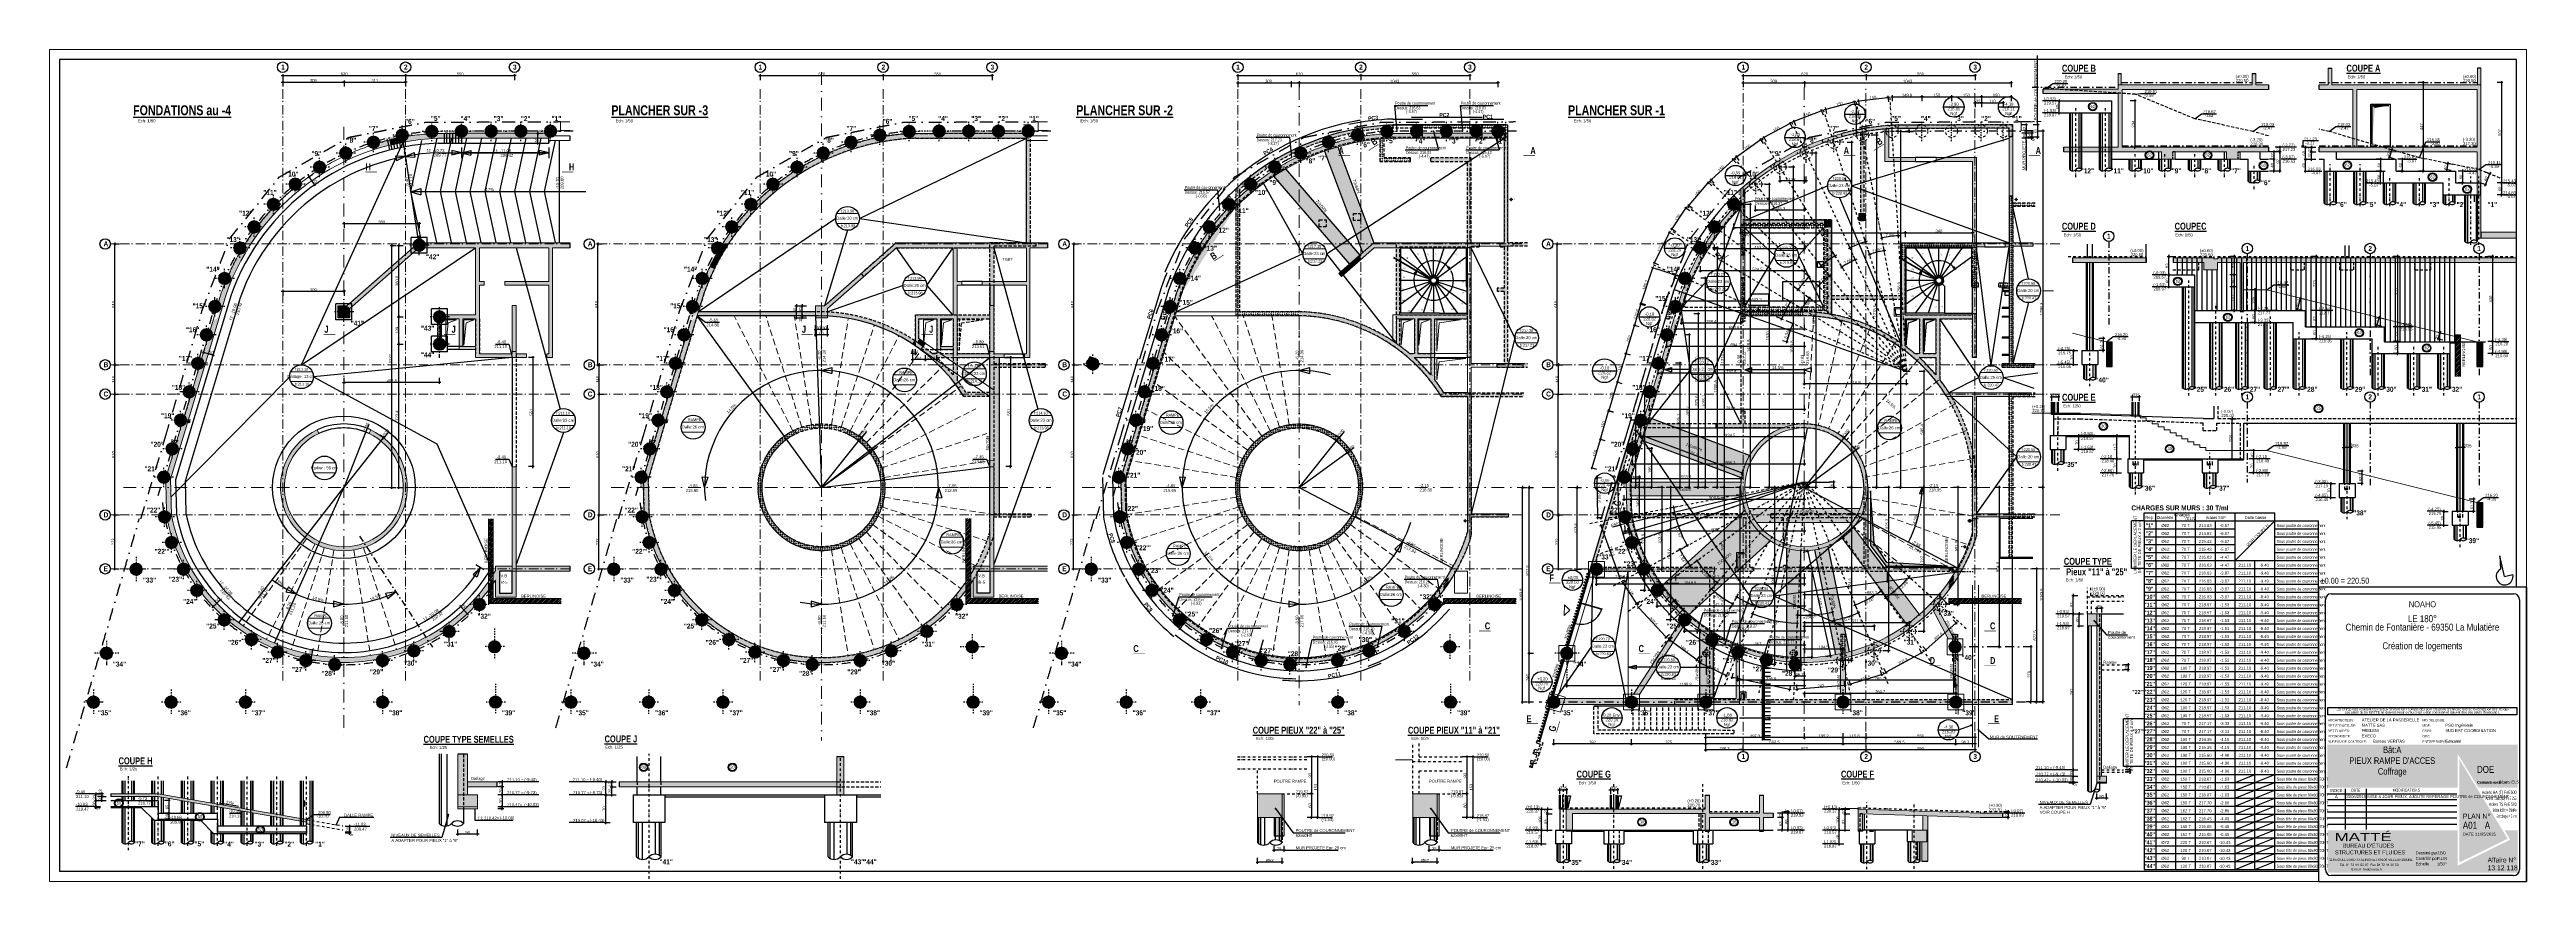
# Model space of a CAD drawing. Header units: centimetres. Extents: x 0 to 26456, y -12469 to -8269.
# Drawn here: x 13956 to 26456, y -12469 to -8269 of the extents above; entities that cross this region are included whole.
import ezdxf
from ezdxf.enums import TextEntityAlignment as Align

# ---------------------------------------------------------------- set-up
doc = ezdxf.new("R2010")
doc.units = ezdxf.units.CM
doc.header["$LTSCALE"] = 25.4
doc.header["$PDMODE"] = 1
doc.header["$PDSIZE"] = -2
for name, pattern in [('CACHEX2', [19.05, 12.7, -6.35]), ('Style de ligne -6', [1.04164, 0.625, -0.20828, 0.06943, -0.13893]), ('TIRETPTX2', [50.8, 25.4, -12.7, 0, -12.7]), ('VW-01', [0.41656, 0.20828, -0.20828]), ('VW-02', [0.69435, 0.48607, -0.20828])]:
    doc.linetypes.add(name, pattern=pattern)
for name, color, linetype in [('01-cartouche', 7, 'Continuous'), ('01-cartouche-cage A', 7, 'Continuous'), ('01_cote_gen', 4, 'Continuous'), ('01_linteaux', 2, 'Continuous'), ('01_murs_sup', 2, 'CACHEX2'), ('01_poch_BN', 9, 'Continuous'), ('01_poch_murs', 253, 'Continuous'), ('01_resv', 32, 'Continuous'), ('01_texte', 230, 'Continuous'), ('AA_COTES', 2, 'Continuous')]:
    doc.layers.add(name, color=color, linetype=linetype)
for name, color, linetype, lineweight in [('01_murs_coup', 5, 'Continuous', 60), ('01_PIEUX', 5, 'Continuous', 60), ('01_poutres', 2, 'Continuous', 18), ('01_résv', 32, 'Continuous', 9), ('B Faux plafonds', 7, 'Continuous', 5), ('B Général', 7, 'Continuous', 5), ('C ANNOTATIONS-prestations', 7, 'Continuous', 5)]:
    doc.layers.add(name, color=color, linetype=linetype, lineweight=lineweight)
doc.styles.add('ARIAL NA', font='ARIALN.TTF')
doc.styles.add('cartouche', font='ARIALN.TTF', dxfattribs={"width": 0.01})
doc.styles.add('Eurostile', font='')
doc.styles.add('impact', font='impact.ttf')
doc.styles.add('MATTE_TXT', font='arial.ttf')
doc.styles.add('STYLE2', font='ARIALN.TTF')
doc.styles.add('stylemattecart', font='ARIALN.TTF')
doc.styles.get('Eurostile').set_extended_font_data('Eurostile')
doc.dimstyles.new('JB25', dxfattribs={"dimscale": 0.1, "dimtxt": 150, "dimasz": 15, "dimexe": 0.1, "dimexo": 0.1, "dimgap": 0.09, "dimtad": 1, "dimdec": 1, "dimlfac": 0.5, "dimdsep": 46, "dimtxsty": 'STYLE2', "dimblk1": 'BOND_G', "dimblk2": 'BOND_D', "dimsah": 1, "dimcen": 1.5, "dimdle": 0.01, "dimse1": 1, "dimse2": 1, "dimclrd": 4, "dimclre": 2, "dimclrt": 6, "dimazin": 2, "dimtfac": 2.333333, "dimtdec": 1, "dimtix": 1, "dimtmove": 2, "dimatfit": 3, "dimldrblk": 'BOND_G', "dimfxl": 1, "dimtolj": 1, "dimtzin": 0, "dimarcsym": 0})
doc.dimstyles.new('JB50', dxfattribs={"dimscale": 0.1, "dimtxt": 150, "dimasz": 15, "dimexe": 0.1, "dimexo": 0.1, "dimgap": 0.09, "dimtad": 1, "dimdec": 1, "dimdsep": 46, "dimtxsty": 'STYLE2', "dimblk1": 'BOND_G', "dimblk2": 'BOND_D', "dimsah": 1, "dimcen": 1.5, "dimdle": 0.01, "dimse1": 1, "dimse2": 1, "dimclrd": 4, "dimclre": 2, "dimclrt": 6, "dimazin": 2, "dimtfac": 2.333333, "dimtdec": 1, "dimtix": 1, "dimtmove": 2, "dimatfit": 3, "dimldrblk": 'BOND_G', "dimfxl": 1, "dimtolj": 1, "dimtzin": 0, "dimarcsym": 0})
pattern_1 = [(135, (22300.908, 21.996), (-11.22532, 9e-16), [7.9375, -7.9375])]
pattern_2 = [(45, (2006.644, -2670.4714), (-3.367596, 3.367596), [])]
pattern_3 = [(45, (2247.8403, -2650.908), (-3.367596, 3.367596), [])]
pattern_4 = [(45, (2405.6746, -2601.6747), (-3.367596, 3.367596), [])]
pattern_5 = [(135, (-12564.076, 0), (-11.2253202, 9e-16), [7.9375, -7.9375])]
pattern_6 = [(135, (-18475.379, -6e-11), (-11.2253202, 9e-16), [7.9375, -7.9375])]

# ---------------------------------------------------------------- blocks, each defined once
blk = doc.blocks.new('EP')
at = {"layer": 'B Général', "color": 7, "linetype": 'Continuous', "lineweight": 5}
for p, q in [((-8, 0), (-2, 0)), ((0, 8), (0, 2)), ((8, 0), (2, 0)), ((0, -8), (0, -2))]:
    blk.add_line(p, q, dxfattribs=at)
at = {"layer": 'B Général', "color": 7, "linetype": 'Continuous', "lineweight": 5, "flags": 128}
for points in [[(-5, 0, -1), (5, 0, -1)], [(-4, 0, -1), (4, 0, -1)]]:
    blk.add_lwpolyline(points, format="xyb", close=True, dxfattribs=at)
at = {"layer": 'C ANNOTATIONS-prestations', "insert": (8, 4), "char_height": 7.05, "attachment_point": 1, "line_spacing_factor": 0.895453, "style": 'Eurostile'}
blk.add_mtext('EP', dxfattribs=at)
blk = doc.blocks.new('BOND_G')
at = {"layer": 'AA_COTES', "color": 0}
for p, q in [((5, 0), (-5, 0)), ((1.8, 1.8), (-1.8, -1.8)), ((0, -5), (0, 15))]:
    blk.add_line(p, q, dxfattribs=at)
blk = doc.blocks.new('BOND_D')
at = {"layer": 'AA_COTES', "color": 0}
for p, q in [((5, 0), (-5, 0)), ((-1.8, -1.8), (1.8, 1.8)), ((0, 5), (0, -15))]:
    blk.add_line(p, q, dxfattribs=at)
blk = doc.blocks.new('*D4')
at = {"layer": '01_cote_gen', "color": 4, "lineweight": -2, "transparency": 16777216}
blk.add_line((22813, -8437), (23853, -8437), dxfattribs=at)
at = {"layer": 'Defpoints', "color": 0, "transparency": 16777216}
for p in [(23855, -8437), (22812, -8628), (23855, -8655)]:
    blk.add_point(p, dxfattribs=at)
at = {"layer": '01_cote_gen', "color": 4, "lineweight": -2, "transparency": 16777216, "xscale": 1.5, "yscale": 1.5, "zscale": 1.5, "rotation": 180}
blk.add_blockref('BOND_G', (22812, -8437), dxfattribs=at)
at = {"layer": '01_cote_gen', "color": 4, "lineweight": -2, "transparency": 16777216, "xscale": 1.5, "yscale": 1.5, "zscale": 1.5}
blk.add_blockref('BOND_D', (23855, -8437), dxfattribs=at)
at = {"layer": '01_cote_gen', "color": 6, "transparency": 16777216, "insert": (23333, -8429), "char_height": 15, "attachment_point": 5, "style": 'STYLE2'}
blk.add_mtext('\\A1;1043', dxfattribs=at)
blk = doc.blocks.new('*D25')
at = {"layer": '01_cote_gen', "color": 4, "lineweight": -2, "transparency": 16777216}
blk.add_line((24016, -8683), (24016, -10478), dxfattribs=at)
at = {"layer": 'Defpoints', "color": 0, "transparency": 16777216}
for p in [(23993, -8681), (23993, -10480), (24016, -10480)]:
    blk.add_point(p, dxfattribs=at)
at = {"layer": '01_cote_gen', "color": 4, "lineweight": -2, "transparency": 16777216, "xscale": 1.5, "yscale": 1.5, "zscale": 1.5}
for name, p, rotation in [('BOND_G', (24016, -8681), 90), ('BOND_D', (24016, -10480), 270)]:
    blk.add_blockref(name, p, dxfattribs=dict(at, rotation=rotation))
at = {"layer": '01_cote_gen', "color": 6, "transparency": 16777216, "insert": (24008, -9580), "char_height": 15, "attachment_point": 5, "rotation": 90, "style": 'STYLE2'}
blk.add_mtext('\\A1;1798.3', dxfattribs=at)
blk = doc.blocks.new('*D5')
at = {"layer": '01_cote_gen', "color": 4, "lineweight": -2, "transparency": 16777216}
for p, q in [((23340, -8680), (23340, -8678)), ((23340, -8681), (23340, -8683)), ((23340, -8684), (23340, -8686))]:
    blk.add_line(p, q, dxfattribs=at)
at = {"layer": 'Defpoints', "color": 0, "transparency": 16777216}
for p in [(23338, -8683), (23340, -8683), (23349, -8681)]:
    blk.add_point(p, dxfattribs=at)
at = {"layer": '01_cote_gen', "color": 4, "lineweight": -2, "transparency": 16777216, "xscale": 1.5, "yscale": 1.5, "zscale": 1.5}
for name, p, rotation in [('BOND_G', (23340, -8681), 270), ('BOND_D', (23340, -8683), 90)]:
    blk.add_blockref(name, p, dxfattribs=dict(at, rotation=rotation))
at = {"layer": '01_cote_gen', "color": 6, "transparency": 16777216, "insert": (23329, -8670), "char_height": 15, "attachment_point": 5, "rotation": 90, "style": 'STYLE2'}
blk.add_mtext('\\A1;1.4', dxfattribs=at)
blk = doc.blocks.new('*D6')
at = {"layer": '01_cote_gen', "color": 4, "lineweight": -2, "transparency": 16777216}
blk.add_line((22504, -8401), (23121, -8401), dxfattribs=at)
at = {"layer": 'Defpoints', "color": 0, "transparency": 16777216}
for p in [(22503, -8404), (23123, -8401), (23123, -8404)]:
    blk.add_point(p, dxfattribs=at)
at = {"layer": '01_cote_gen', "color": 4, "lineweight": -2, "transparency": 16777216, "xscale": 1.5, "yscale": 1.5, "zscale": 1.5, "rotation": 180}
blk.add_blockref('BOND_G', (22503, -8401), dxfattribs=at)
at = {"layer": '01_cote_gen', "color": 4, "lineweight": -2, "transparency": 16777216, "xscale": 1.5, "yscale": 1.5, "zscale": 1.5}
blk.add_blockref('BOND_D', (23123, -8401), dxfattribs=at)
at = {"layer": '01_cote_gen', "color": 6, "transparency": 16777216, "insert": (22813, -8393), "char_height": 15, "attachment_point": 5, "style": 'STYLE2'}
blk.add_mtext('\\A1;620', dxfattribs=at)
blk = doc.blocks.new('*D7')
at = {"layer": '01_cote_gen', "color": 4, "lineweight": -2, "transparency": 16777216}
blk.add_line((23124, -8401), (23671, -8401), dxfattribs=at)
at = {"layer": 'Defpoints', "color": 0, "transparency": 16777216}
for p in [(23673, -8362), (23123, -8404), (23673, -8401)]:
    blk.add_point(p, dxfattribs=at)
at = {"layer": '01_cote_gen', "color": 4, "lineweight": -2, "transparency": 16777216, "xscale": 1.5, "yscale": 1.5, "zscale": 1.5, "rotation": 180}
blk.add_blockref('BOND_G', (23123, -8401), dxfattribs=at)
at = {"layer": '01_cote_gen', "color": 4, "lineweight": -2, "transparency": 16777216, "xscale": 1.5, "yscale": 1.5, "zscale": 1.5}
blk.add_blockref('BOND_D', (23673, -8401), dxfattribs=at)
at = {"layer": '01_cote_gen', "color": 6, "transparency": 16777216, "insert": (23398, -8393), "char_height": 15, "attachment_point": 5, "style": 'STYLE2'}
blk.add_mtext('\\A1;550', dxfattribs=at)
blk = doc.blocks.new('*D8')
at = {"layer": '01_cote_gen', "color": 4, "lineweight": -2, "transparency": 16777216}
blk.add_line((23556, -8508), (23703, -8508), dxfattribs=at)
at = {"layer": 'Defpoints', "color": 0, "transparency": 16777216}
for p in [(23555, -8601), (23705, -8508), (23705, -8601)]:
    blk.add_point(p, dxfattribs=at)
at = {"layer": '01_cote_gen', "color": 4, "lineweight": -2, "transparency": 16777216, "xscale": 1.5, "yscale": 1.5, "zscale": 1.5, "rotation": 180}
blk.add_blockref('BOND_G', (23555, -8508), dxfattribs=at)
at = {"layer": '01_cote_gen', "color": 4, "lineweight": -2, "transparency": 16777216, "xscale": 1.5, "yscale": 1.5, "zscale": 1.5}
blk.add_blockref('BOND_D', (23705, -8508), dxfattribs=at)
at = {"layer": '01_cote_gen', "color": 6, "transparency": 16777216, "insert": (23630, -8500), "char_height": 15, "attachment_point": 5, "style": 'STYLE2'}
blk.add_mtext('\\A1;150', dxfattribs=at)
blk = doc.blocks.new('*D9')
at = {"layer": '01_cote_gen', "color": 4, "lineweight": -2, "ltscale": 3, "transparency": 16777216}
blk.add_line((23706, -8508), (23853, -8508), dxfattribs=at)
at = {"layer": 'Defpoints', "color": 0, "ltscale": 3, "transparency": 16777216}
for p in [(23855, -8499), (23705, -8522), (23855, -8508)]:
    blk.add_point(p, dxfattribs=at)
at = {"layer": '01_cote_gen', "color": 4, "lineweight": -2, "ltscale": 3, "transparency": 16777216, "xscale": 1.5, "yscale": 1.5, "zscale": 1.5, "rotation": 180}
blk.add_blockref('BOND_G', (23705, -8508), dxfattribs=at)
at = {"layer": '01_cote_gen', "color": 4, "lineweight": -2, "ltscale": 3, "transparency": 16777216, "xscale": 1.5, "yscale": 1.5, "zscale": 1.5}
blk.add_blockref('BOND_D', (23855, -8508), dxfattribs=at)
at = {"layer": '01_cote_gen', "color": 6, "ltscale": 3, "transparency": 16777216, "insert": (23780, -8500), "char_height": 15, "attachment_point": 5, "style": 'STYLE2'}
blk.add_mtext('\\A1;150', dxfattribs=at)
blk = doc.blocks.new('*D10')
at = {"layer": '01_cote_gen', "color": 4, "lineweight": -2, "ltscale": 3, "transparency": 16777216}
blk.add_line((23406, -8508), (23553, -8508), dxfattribs=at)
at = {"layer": 'Defpoints', "color": 0, "ltscale": 3, "transparency": 16777216}
for p in [(23405, -8601), (23555, -8508), (23555, -8601)]:
    blk.add_point(p, dxfattribs=at)
at = {"layer": '01_cote_gen', "color": 4, "lineweight": -2, "ltscale": 3, "transparency": 16777216, "xscale": 1.5, "yscale": 1.5, "zscale": 1.5, "rotation": 180}
blk.add_blockref('BOND_G', (23405, -8508), dxfattribs=at)
at = {"layer": '01_cote_gen', "color": 4, "lineweight": -2, "ltscale": 3, "transparency": 16777216, "xscale": 1.5, "yscale": 1.5, "zscale": 1.5}
blk.add_blockref('BOND_D', (23555, -8508), dxfattribs=at)
at = {"layer": '01_cote_gen', "color": 6, "ltscale": 3, "transparency": 16777216, "insert": (23480, -8500), "char_height": 15, "attachment_point": 5, "style": 'STYLE2'}
blk.add_mtext('\\A1;150', dxfattribs=at)
blk = doc.blocks.new('*D11')
at = {"layer": '01_cote_gen', "color": 4, "lineweight": -2, "ltscale": 3, "transparency": 16777216}
blk.add_line((23256, -8508), (23403, -8508), dxfattribs=at)
at = {"layer": 'Defpoints', "color": 0, "ltscale": 3, "transparency": 16777216}
for p in [(23405, -8508), (23255, -8653), (23405, -8651)]:
    blk.add_point(p, dxfattribs=at)
at = {"layer": '01_cote_gen', "color": 4, "lineweight": -2, "ltscale": 3, "transparency": 16777216, "xscale": 1.5, "yscale": 1.5, "zscale": 1.5, "rotation": 180}
blk.add_blockref('BOND_G', (23255, -8508), dxfattribs=at)
at = {"layer": '01_cote_gen', "color": 4, "lineweight": -2, "ltscale": 3, "transparency": 16777216, "xscale": 1.5, "yscale": 1.5, "zscale": 1.5}
blk.add_blockref('BOND_D', (23405, -8508), dxfattribs=at)
at = {"layer": '01_cote_gen', "color": 6, "ltscale": 3, "transparency": 16777216, "insert": (23330, -8500), "char_height": 15, "attachment_point": 5, "style": 'STYLE2'}
blk.add_mtext('\\A1;149.9', dxfattribs=at)
blk = doc.blocks.new('*D12')
at = {"layer": '01_cote_gen', "color": 4, "lineweight": -2, "ltscale": 3, "transparency": 16777216}
blk.add_line((23086, -8529), (23232, -8511), dxfattribs=at)
at = {"layer": 'Defpoints', "color": 0, "ltscale": 3, "transparency": 16777216}
for p in [(23234, -8511), (23102, -8671), (23251, -8653)]:
    blk.add_point(p, dxfattribs=at)
at = {"layer": '01_cote_gen', "color": 4, "lineweight": -2, "ltscale": 3, "transparency": 16777216, "xscale": 1.5, "yscale": 1.5, "zscale": 1.5}
for name, p, rotation in [('BOND_G', (23085, -8529), 186.9409821365063), ('BOND_D', (23234, -8511), 6.940982136506306)]:
    blk.add_blockref(name, p, dxfattribs=dict(at, rotation=rotation))
at = {"layer": '01_cote_gen', "color": 6, "ltscale": 3, "transparency": 16777216, "insert": (23158, -8512), "char_height": 15, "attachment_point": 5, "rotation": 6.941, "style": 'STYLE2'}
blk.add_mtext('\\A1;150', dxfattribs=at)
blk = doc.blocks.new('*D13')
at = {"layer": '01_cote_gen', "color": 4, "lineweight": -2, "ltscale": 3, "transparency": 16777216}
blk.add_line((22920, -8570), (23062, -8534), dxfattribs=at)
at = {"layer": 'Defpoints', "color": 0, "ltscale": 3, "transparency": 16777216}
for p in [(23064, -8534), (22953, -8708), (23099, -8672)]:
    blk.add_point(p, dxfattribs=at)
at = {"layer": '01_cote_gen', "color": 4, "lineweight": -2, "ltscale": 3, "transparency": 16777216, "xscale": 1.5, "yscale": 1.5, "zscale": 1.5}
for name, p, rotation in [('BOND_G', (22918, -8570), 194.1071634945102), ('BOND_D', (23064, -8534), 14.10716349451019)]:
    blk.add_blockref(name, p, dxfattribs=dict(at, rotation=rotation))
at = {"layer": '01_cote_gen', "color": 6, "ltscale": 3, "transparency": 16777216, "insert": (22989, -8545), "char_height": 15, "attachment_point": 5, "rotation": 14.1072, "style": 'STYLE2'}
blk.add_mtext('\\A1;150', dxfattribs=at)
blk = doc.blocks.new('*D14')
at = {"layer": '01_cote_gen', "color": 4, "lineweight": -2, "ltscale": 3, "transparency": 16777216}
blk.add_line((22760, -8631), (22897, -8578), dxfattribs=at)
at = {"layer": 'Defpoints', "color": 0, "ltscale": 3, "transparency": 16777216}
for p in [(22898, -8578), (22950, -8709), (22810, -8764)]:
    blk.add_point(p, dxfattribs=at)
at = {"layer": '01_cote_gen', "color": 4, "lineweight": -2, "ltscale": 3, "transparency": 16777216, "xscale": 1.5, "yscale": 1.5, "zscale": 1.5}
for name, p, rotation in [('BOND_G', (22759, -8632), 201.1901634945077), ('BOND_D', (22898, -8578), 21.19016349450769)]:
    blk.add_blockref(name, p, dxfattribs=dict(at, rotation=rotation))
at = {"layer": '01_cote_gen', "color": 6, "ltscale": 3, "transparency": 16777216, "insert": (22826, -8598), "char_height": 15, "attachment_point": 5, "rotation": 21.1902, "style": 'STYLE2'}
blk.add_mtext('\\A1;150', dxfattribs=at)
blk = doc.blocks.new('*D15')
at = {"layer": '01_cote_gen', "color": 4, "lineweight": -2, "ltscale": 3, "transparency": 16777216}
blk.add_line((22609, -8712), (22739, -8643), dxfattribs=at)
at = {"layer": 'Defpoints', "color": 0, "ltscale": 3, "transparency": 16777216}
for p in [(22740, -8642), (22674, -8836), (22806, -8765)]:
    blk.add_point(p, dxfattribs=at)
at = {"layer": '01_cote_gen', "color": 4, "lineweight": -2, "ltscale": 3, "transparency": 16777216, "xscale": 1.5, "yscale": 1.5, "zscale": 1.5}
for name, p, rotation in [('BOND_G', (22608, -8713), 208.273163494505), ('BOND_D', (22740, -8642), 28.27316349450504)]:
    blk.add_blockref(name, p, dxfattribs=dict(at, rotation=rotation))
at = {"layer": '01_cote_gen', "color": 6, "ltscale": 3, "transparency": 16777216, "insert": (22670, -8671), "char_height": 15, "attachment_point": 5, "rotation": 28.2732, "style": 'STYLE2'}
blk.add_mtext('\\A1;150', dxfattribs=at)
blk = doc.blocks.new('*D16')
at = {"layer": '01_cote_gen', "color": 4, "lineweight": -2, "ltscale": 3, "transparency": 16777216}
blk.add_line((22469, -8811), (22589, -8726), dxfattribs=at)
at = {"layer": 'Defpoints', "color": 0, "ltscale": 3, "transparency": 16777216}
for p in [(22591, -8725), (22671, -8838), (22549, -8925)]:
    blk.add_point(p, dxfattribs=at)
at = {"layer": '01_cote_gen', "color": 4, "lineweight": -2, "ltscale": 3, "transparency": 16777216, "xscale": 1.5, "yscale": 1.5, "zscale": 1.5}
for name, p, rotation in [('BOND_D', (22591, -8725), 35.35616349450285), ('BOND_G', (22468, -8811), 215.3561634945029)]:
    blk.add_blockref(name, p, dxfattribs=dict(at, rotation=rotation))
at = {"layer": '01_cote_gen', "color": 6, "ltscale": 3, "transparency": 16777216, "insert": (22525, -8762), "char_height": 15, "attachment_point": 5, "rotation": 35.3562, "style": 'STYLE2'}
blk.add_mtext('\\A1;150', dxfattribs=at)
blk = doc.blocks.new('*D17')
at = {"layer": '01_cote_gen', "color": 4, "lineweight": -2, "ltscale": 3, "transparency": 16777216}
blk.add_line((22343, -8926), (22452, -8826), dxfattribs=at)
at = {"layer": 'Defpoints', "color": 0, "ltscale": 3, "transparency": 16777216}
for p in [(22453, -8825), (22546, -8927), (22435, -9028)]:
    blk.add_point(p, dxfattribs=at)
at = {"layer": '01_cote_gen', "color": 4, "lineweight": -2, "ltscale": 3, "transparency": 16777216, "xscale": 1.5, "yscale": 1.5, "zscale": 1.5}
for name, p, rotation in [('BOND_D', (22453, -8825), 42.43916349449707), ('BOND_G', (22342, -8927), 222.439163494497)]:
    blk.add_blockref(name, p, dxfattribs=dict(at, rotation=rotation))
at = {"layer": '01_cote_gen', "color": 6, "ltscale": 3, "transparency": 16777216, "insert": (22392, -8870), "char_height": 15, "attachment_point": 5, "rotation": 42.4392, "style": 'STYLE2'}
blk.add_mtext('\\A1;150', dxfattribs=at)
blk = doc.blocks.new('*D18')
at = {"layer": '01_cote_gen', "color": 4, "lineweight": -2, "ltscale": 3, "transparency": 16777216}
blk.add_line((22231, -9055), (22327, -8943), dxfattribs=at)
at = {"layer": 'Defpoints', "color": 0, "ltscale": 3, "transparency": 16777216}
for p in [(22328, -8942), (22433, -9031), (22335, -9145)]:
    blk.add_point(p, dxfattribs=at)
at = {"layer": '01_cote_gen', "color": 4, "lineweight": -2, "ltscale": 3, "transparency": 16777216, "xscale": 1.5, "yscale": 1.5, "zscale": 1.5}
for name, p, rotation in [('BOND_D', (22328, -8942), 49.52216349449498), ('BOND_G', (22230, -9056), 229.522163494495)]:
    blk.add_blockref(name, p, dxfattribs=dict(at, rotation=rotation))
at = {"layer": '01_cote_gen', "color": 6, "ltscale": 3, "transparency": 16777216, "insert": (22273, -8994), "char_height": 15, "attachment_point": 5, "rotation": 49.5222, "style": 'STYLE2'}
blk.add_mtext('\\A1;150', dxfattribs=at)
blk = doc.blocks.new('*D19')
at = {"layer": '01_cote_gen', "color": 4, "lineweight": -2, "ltscale": 3, "transparency": 16777216}
blk.add_line((21912, -9803), (21955, -9662), dxfattribs=at)
at = {"layer": 'Defpoints', "color": 0, "ltscale": 3, "transparency": 16777216}
for p in [(21955, -9661), (22089, -9701), (22045, -9845)]:
    blk.add_point(p, dxfattribs=at)
at = {"layer": '01_cote_gen', "color": 4, "lineweight": -2, "ltscale": 3, "transparency": 16777216, "xscale": 1.5, "yscale": 1.5, "zscale": 1.5}
for name, p, rotation in [('BOND_D', (21955, -9661), 73.1658103428908), ('BOND_G', (21912, -9804), 253.1658103428908)]:
    blk.add_blockref(name, p, dxfattribs=dict(at, rotation=rotation))
at = {"layer": '01_cote_gen', "color": 6, "ltscale": 3, "transparency": 16777216, "insert": (21926, -9730), "char_height": 15, "attachment_point": 5, "rotation": 73.1658, "style": 'STYLE2'}
blk.add_mtext('\\A1;150', dxfattribs=at)
blk = doc.blocks.new('*D20')
at = {"layer": '01_cote_gen', "color": 4, "lineweight": -2, "ltscale": 3, "transparency": 16777216}
blk.add_line((21869, -9947), (21912, -9806), dxfattribs=at)
at = {"layer": 'Defpoints', "color": 0, "ltscale": 3, "transparency": 16777216}
for p in [(21912, -9804), (22045, -9845), (22002, -9988)]:
    blk.add_point(p, dxfattribs=at)
at = {"layer": '01_cote_gen', "color": 4, "lineweight": -2, "ltscale": 3, "transparency": 16777216, "xscale": 1.5, "yscale": 1.5, "zscale": 1.5}
for name, p, rotation in [('BOND_D', (21912, -9804), 73.1658103428908), ('BOND_G', (21869, -9948), 253.1658103428908)]:
    blk.add_blockref(name, p, dxfattribs=dict(at, rotation=rotation))
at = {"layer": '01_cote_gen', "color": 6, "ltscale": 3, "transparency": 16777216, "insert": (21883, -9874), "char_height": 15, "attachment_point": 5, "rotation": 73.1658, "style": 'STYLE2'}
blk.add_mtext('\\A1;150', dxfattribs=at)
blk = doc.blocks.new('*D21')
at = {"layer": '01_cote_gen', "color": 4, "lineweight": -2, "ltscale": 3, "transparency": 16777216}
blk.add_line((21826, -10090), (21868, -9949), dxfattribs=at)
at = {"layer": 'Defpoints', "color": 0, "ltscale": 3, "transparency": 16777216}
for p in [(21869, -9948), (22002, -9988), (21958, -10132)]:
    blk.add_point(p, dxfattribs=at)
at = {"layer": '01_cote_gen', "color": 4, "lineweight": -2, "ltscale": 3, "transparency": 16777216, "xscale": 1.5, "yscale": 1.5, "zscale": 1.5}
for name, p, rotation in [('BOND_D', (21869, -9948), 73.16581034289139), ('BOND_G', (21825, -10092), 253.1658103428914)]:
    blk.add_blockref(name, p, dxfattribs=dict(at, rotation=rotation))
at = {"layer": '01_cote_gen', "color": 6, "ltscale": 3, "transparency": 16777216, "insert": (21839, -10018), "char_height": 15, "attachment_point": 5, "rotation": 73.1658, "style": 'STYLE2'}
blk.add_mtext('\\A1;150', dxfattribs=at)
blk = doc.blocks.new('*D26')
at = {"layer": '01_cote_gen', "color": 4, "lineweight": -2, "ltscale": 3, "transparency": 16777216}
blk.add_line((23401, -11316), (23225, -11413), dxfattribs=at)
at = {"layer": 'Defpoints', "color": 0, "ltscale": 3, "transparency": 16777216}
for p in [(23357, -11233), (23179, -11331), (23224, -11414)]:
    blk.add_point(p, dxfattribs=at)
at = {"layer": '01_cote_gen', "color": 4, "lineweight": -2, "ltscale": 3, "transparency": 16777216, "xscale": 1.5, "yscale": 1.5, "zscale": 1.5}
for name, p, rotation in [('BOND_G', (23403, -11315), 28.839167991038), ('BOND_D', (23224, -11414), 208.839167991038)]:
    blk.add_blockref(name, p, dxfattribs=dict(at, rotation=rotation))
at = {"layer": '01_cote_gen', "color": 6, "ltscale": 3, "transparency": 16777216, "insert": (23310, -11358), "char_height": 15, "attachment_point": 5, "rotation": 28.8392, "style": 'STYLE2'}
blk.add_mtext('\\A1;203.8', dxfattribs=at)
blk = doc.blocks.new('*D27')
at = {"layer": '01_cote_gen', "color": 4, "lineweight": -2, "ltscale": 3, "transparency": 16777216}
blk.add_line((23577, -11166), (23426, -11299), dxfattribs=at)
at = {"layer": 'Defpoints', "color": 0, "ltscale": 3, "transparency": 16777216}
for p in [(23515, -11094), (23363, -11229), (23425, -11300)]:
    blk.add_point(p, dxfattribs=at)
at = {"layer": '01_cote_gen', "color": 4, "lineweight": -2, "ltscale": 3, "transparency": 16777216, "xscale": 1.5, "yscale": 1.5, "zscale": 1.5}
for name, p, rotation in [('BOND_G', (23578, -11165), 41.51477419320037), ('BOND_D', (23425, -11300), 221.5147741932004)]:
    blk.add_blockref(name, p, dxfattribs=dict(at, rotation=rotation))
at = {"layer": '01_cote_gen', "color": 6, "ltscale": 3, "transparency": 16777216, "insert": (23488, -11233), "char_height": 15, "attachment_point": 5, "rotation": 41.5148, "style": 'STYLE2'}
blk.add_mtext('\\A1;203.8', dxfattribs=at)
blk = doc.blocks.new('*D28')
at = {"layer": '01_cote_gen', "color": 4, "lineweight": -2, "ltscale": 3, "transparency": 16777216}
blk.add_line((22113, -11235), (21977, -11087), dxfattribs=at)
at = {"layer": 'Defpoints', "color": 0, "ltscale": 3, "transparency": 16777216}
for p in [(21975, -11086), (22047, -11020), (22185, -11170)]:
    blk.add_point(p, dxfattribs=at)
at = {"layer": '01_cote_gen', "color": 4, "lineweight": -2, "ltscale": 3, "transparency": 16777216, "xscale": 1.5, "yscale": 1.5, "zscale": 1.5}
for name, p, rotation in [('BOND_D', (21975, -11086), 132.7014788848863), ('BOND_G', (22114, -11236), 312.7014788848863)]:
    blk.add_blockref(name, p, dxfattribs=dict(at, rotation=rotation))
at = {"layer": '01_cote_gen', "color": 6, "ltscale": 3, "transparency": 16777216, "insert": (22050, -11156), "char_height": 15, "attachment_point": 5, "rotation": 312.7015, "style": 'STYLE2'}
blk.add_mtext('\\A1;203.6', dxfattribs=at)
blk = doc.blocks.new('*D29')
at = {"layer": '01_cote_gen', "color": 4, "lineweight": -2, "ltscale": 3, "transparency": 16777216}
blk.add_line((21770, -10630), (21766, -10433), dxfattribs=at)
at = {"layer": 'Defpoints', "color": 0, "ltscale": 3, "transparency": 16777216}
for p in [(21766, -10431), (21872, -10429), (21877, -10630)]:
    blk.add_point(p, dxfattribs=at)
at = {"layer": '01_cote_gen', "color": 4, "lineweight": -2, "ltscale": 3, "transparency": 16777216, "xscale": 1.5, "yscale": 1.5, "zscale": 1.5}
for name, p, rotation in [('BOND_D', (21766, -10431), 91.26045700603142), ('BOND_G', (21770, -10632), 271.2604570060314)]:
    blk.add_blockref(name, p, dxfattribs=dict(at, rotation=rotation))
at = {"layer": '01_cote_gen', "color": 6, "ltscale": 3, "transparency": 16777216, "insert": (21776, -10531), "char_height": 15, "attachment_point": 5, "rotation": 271.2605, "style": 'STYLE2'}
blk.add_mtext('\\A1;200.6', dxfattribs=at)
blk = doc.blocks.new('*D30')
at = {"layer": '01_cote_gen', "color": 4, "lineweight": -2, "ltscale": 3, "transparency": 16777216}
for p, q in [((22960, -10451), (22960, -10450)), ((22960, -10480), (22960, -10453)), ((22960, -10481), (22960, -10483))]:
    blk.add_line(p, q, dxfattribs=at)
at = {"layer": 'Defpoints', "color": 0, "ltscale": 3, "transparency": 16777216}
for p in [(22880, -10453), (22880, -10480), (22960, -10453)]:
    blk.add_point(p, dxfattribs=at)
at = {"layer": '01_cote_gen', "color": 4, "lineweight": -2, "ltscale": 3, "transparency": 16777216, "xscale": 1.5, "yscale": 1.5, "zscale": 1.5}
for name, p, rotation in [('BOND_D', (22960, -10453), 270), ('BOND_G', (22960, -10480), 90)]:
    blk.add_blockref(name, p, dxfattribs=dict(at, rotation=rotation))
at = {"layer": '01_cote_gen', "color": 6, "ltscale": 3, "transparency": 16777216, "insert": (22952, -10466), "char_height": 15, "attachment_point": 5, "rotation": 90, "style": 'STYLE2'}
blk.add_mtext('\\A1;26.7', dxfattribs=at)
blk = doc.blocks.new('*D22')
at = {"layer": '01_cote_gen', "color": 4, "lineweight": -2, "ltscale": 3, "transparency": 16777216}
blk.add_line((21783, -10236), (21824, -10095), dxfattribs=at)
at = {"layer": 'Defpoints', "color": 0, "ltscale": 3, "transparency": 16777216}
for p in [(21825, -10093), (21958, -10132), (21917, -10276)]:
    blk.add_point(p, dxfattribs=at)
at = {"layer": '01_cote_gen', "color": 4, "lineweight": -2, "ltscale": 3, "transparency": 16777216, "xscale": 1.5, "yscale": 1.5, "zscale": 1.5}
for name, p, rotation in [('BOND_D', (21825, -10093), 73.82538400972714), ('BOND_G', (21783, -10237), 253.8253840097272)]:
    blk.add_blockref(name, p, dxfattribs=dict(at, rotation=rotation))
at = {"layer": '01_cote_gen', "color": 6, "ltscale": 3, "transparency": 16777216, "insert": (21796, -10163), "char_height": 15, "attachment_point": 5, "rotation": 73.8254, "style": 'STYLE2'}
blk.add_mtext('\\A1;150', dxfattribs=at)
blk = doc.blocks.new('*D23')
at = {"layer": '01_cote_gen', "color": 4, "lineweight": -2, "ltscale": 3, "transparency": 16777216}
blk.add_line((21741, -10379), (21783, -10238), dxfattribs=at)
at = {"layer": 'Defpoints', "color": 0, "ltscale": 3, "transparency": 16777216}
for p in [(21783, -10237), (21916, -10276), (21873, -10420)]:
    blk.add_point(p, dxfattribs=at)
at = {"layer": '01_cote_gen', "color": 4, "lineweight": -2, "ltscale": 3, "transparency": 16777216, "xscale": 1.5, "yscale": 1.5, "zscale": 1.5}
for name, p, rotation in [('BOND_D', (21783, -10237), 73.60960129350545), ('BOND_G', (21741, -10381), 253.6096012935054)]:
    blk.add_blockref(name, p, dxfattribs=dict(at, rotation=rotation))
at = {"layer": '01_cote_gen', "color": 6, "ltscale": 3, "transparency": 16777216, "insert": (21755, -10307), "char_height": 15, "attachment_point": 5, "rotation": 73.6096, "style": 'STYLE2'}
blk.add_mtext('\\A1;150', dxfattribs=at)
blk = doc.blocks.new('*D24')
at = {"layer": '01_cote_gen', "color": 4, "lineweight": -2, "ltscale": 3, "transparency": 16777216}
blk.add_line((22504, -8437), (22810, -8437), dxfattribs=at)
at = {"layer": 'Defpoints', "color": 0, "ltscale": 3, "transparency": 16777216}
for p in [(22812, -8437), (22503, -8648), (22812, -8648)]:
    blk.add_point(p, dxfattribs=at)
at = {"layer": '01_cote_gen', "color": 4, "lineweight": -2, "ltscale": 3, "transparency": 16777216, "xscale": 1.5, "yscale": 1.5, "zscale": 1.5, "rotation": 180}
blk.add_blockref('BOND_G', (22503, -8437), dxfattribs=at)
at = {"layer": '01_cote_gen', "color": 4, "lineweight": -2, "ltscale": 3, "transparency": 16777216, "xscale": 1.5, "yscale": 1.5, "zscale": 1.5}
blk.add_blockref('BOND_D', (22812, -8437), dxfattribs=at)
at = {"layer": '01_cote_gen', "color": 6, "ltscale": 3, "transparency": 16777216, "insert": (22657, -8429), "char_height": 15, "attachment_point": 5, "style": 'STYLE2'}
blk.add_mtext('\\A1;309', dxfattribs=at)
blk = doc.blocks.new('*D31')
at = {"layer": '01_cote_gen', "color": 4, "lineweight": -2, "ltscale": 3, "transparency": 16777216}
blk.add_line((21571, -10889), (21571, -10620), dxfattribs=at)
at = {"layer": 'Defpoints', "color": 0, "ltscale": 3, "transparency": 16777216}
for p in [(21571, -10619), (21604, -10619), (21579, -10891)]:
    blk.add_point(p, dxfattribs=at)
at = {"layer": '01_cote_gen', "color": 4, "lineweight": -2, "ltscale": 3, "transparency": 16777216, "xscale": 1.5, "yscale": 1.5, "zscale": 1.5}
for name, p, rotation in [('BOND_D', (21571, -10619), 90), ('BOND_G', (21571, -10891), 270)]:
    blk.add_blockref(name, p, dxfattribs=dict(at, rotation=rotation))
at = {"layer": '01_cote_gen', "color": 6, "ltscale": 3, "transparency": 16777216, "insert": (21564, -10755), "char_height": 15, "attachment_point": 5, "rotation": 90, "style": 'STYLE2'}
blk.add_mtext('\\A1;272', dxfattribs=at)
blk = doc.blocks.new('*D32')
at = {"layer": '01_cote_gen', "color": 4, "lineweight": -2, "ltscale": 3, "transparency": 16777216}
blk.add_line((21569, -10617), (21569, -10010), dxfattribs=at)
at = {"layer": 'Defpoints', "color": 0, "ltscale": 3, "transparency": 16777216}
for p in [(21569, -10009), (21569, -10009), (21601, -10619)]:
    blk.add_point(p, dxfattribs=at)
at = {"layer": '01_cote_gen', "color": 4, "lineweight": -2, "ltscale": 3, "transparency": 16777216, "xscale": 1.5, "yscale": 1.5, "zscale": 1.5}
for name, p, rotation in [('BOND_D', (21569, -10009), 90), ('BOND_G', (21569, -10619), 270)]:
    blk.add_blockref(name, p, dxfattribs=dict(at, rotation=rotation))
at = {"layer": '01_cote_gen', "color": 6, "ltscale": 3, "transparency": 16777216, "insert": (21561, -10314), "char_height": 15, "attachment_point": 5, "rotation": 90, "style": 'STYLE2'}
blk.add_mtext('\\A1;610', dxfattribs=at)
blk = doc.blocks.new('*D33')
at = {"layer": '01_cote_gen', "color": 4, "lineweight": -2, "ltscale": 3, "transparency": 16777216}
blk.add_line((21571, -10007), (21571, -9862), dxfattribs=at)
at = {"layer": 'Defpoints', "color": 0, "ltscale": 3, "transparency": 16777216}
for p in [(21571, -9861), (21601, -9861), (21571, -10009)]:
    blk.add_point(p, dxfattribs=at)
at = {"layer": '01_cote_gen', "color": 4, "lineweight": -2, "ltscale": 3, "transparency": 16777216, "xscale": 1.5, "yscale": 1.5, "zscale": 1.5}
for name, p, rotation in [('BOND_D', (21571, -9861), 90), ('BOND_G', (21571, -10009), 270)]:
    blk.add_blockref(name, p, dxfattribs=dict(at, rotation=rotation))
at = {"layer": '01_cote_gen', "color": 6, "ltscale": 3, "transparency": 16777216, "insert": (21564, -9935), "char_height": 15, "attachment_point": 5, "rotation": 90, "style": 'STYLE2'}
blk.add_mtext('\\A1;148', dxfattribs=at)
blk = doc.blocks.new('*D34')
at = {"layer": '01_cote_gen', "color": 4, "lineweight": -2, "ltscale": 3, "transparency": 16777216}
blk.add_line((21565, -9859), (21565, -9252), dxfattribs=at)
at = {"layer": 'Defpoints', "color": 0, "ltscale": 3, "transparency": 16777216}
for p in [(21565, -9251), (21656, -9251), (21596, -9861)]:
    blk.add_point(p, dxfattribs=at)
at = {"layer": '01_cote_gen', "color": 4, "lineweight": -2, "ltscale": 3, "transparency": 16777216, "xscale": 1.5, "yscale": 1.5, "zscale": 1.5}
for name, p, rotation in [('BOND_D', (21565, -9251), 90), ('BOND_G', (21565, -9861), 270)]:
    blk.add_blockref(name, p, dxfattribs=dict(at, rotation=rotation))
at = {"layer": '01_cote_gen', "color": 6, "ltscale": 3, "transparency": 16777216, "insert": (21558, -9556), "char_height": 15, "attachment_point": 5, "rotation": 90, "style": 'STYLE2'}
blk.add_mtext('\\A1;610', dxfattribs=at)
blk = doc.blocks.new('*D35')
at = {"layer": '01_cote_gen', "color": 4, "lineweight": -2, "ltscale": 3, "transparency": 16777216}
for p, q in [((22812, -10480), (23055, -10304)), ((23089, -10280), (23056, -10303))]:
    blk.add_line(p, q, dxfattribs=at)
at = {"layer": 'Defpoints', "color": 0, "ltscale": 3, "transparency": 16777216}
for p in [(23055, -10304), (22812, -10480)]:
    blk.add_point(p, dxfattribs=at)
at = {"layer": '01_cote_gen', "color": 4, "lineweight": -2, "ltscale": 3, "transparency": 16777216, "xscale": 1.5, "yscale": 1.5, "zscale": 1.5, "rotation": 215.7744916586674}
blk.add_blockref('BOND_D', (23055, -10304), dxfattribs=at)
at = {"layer": '01_cote_gen', "color": 6, "ltscale": 3, "transparency": 16777216, "insert": (23069, -10285), "char_height": 15, "attachment_point": 5, "rotation": 35.7745, "style": 'STYLE2'}
blk.add_mtext('\\A1;R300', dxfattribs=at)
blk = doc.blocks.new('*D36')
at = {"layer": '01_cote_gen', "color": 4, "lineweight": -2, "ltscale": 3, "transparency": 16777216}
for p, q in [((22812, -10480), (23012, -10230)), ((23038, -10198), (23013, -10229))]:
    blk.add_line(p, q, dxfattribs=at)
at = {"layer": 'Defpoints', "color": 0, "ltscale": 3, "transparency": 16777216}
for p in [(23012, -10230), (22812, -10480)]:
    blk.add_point(p, dxfattribs=at)
at = {"layer": '01_cote_gen', "color": 4, "lineweight": -2, "ltscale": 3, "transparency": 16777216, "xscale": 1.5, "yscale": 1.5, "zscale": 1.5, "rotation": 231.1900700336639}
blk.add_blockref('BOND_D', (23012, -10230), dxfattribs=at)
at = {"layer": '01_cote_gen', "color": 6, "ltscale": 3, "transparency": 16777216, "insert": (23020, -10208), "char_height": 15, "attachment_point": 5, "rotation": 51.1901, "style": 'STYLE2'}
blk.add_mtext('\\A1;R320', dxfattribs=at)
blk = doc.blocks.new('*D37')
at = {"layer": '01_cote_gen', "color": 4, "lineweight": -2, "ltscale": 3, "transparency": 16777216}
blk.add_line((21979, -10481), (21979, -10627), dxfattribs=at)
at = {"layer": 'Defpoints', "color": 0, "ltscale": 3, "transparency": 16777216}
for p in [(21891, -10480), (21957, -10629), (21979, -10629)]:
    blk.add_point(p, dxfattribs=at)
at = {"layer": '01_cote_gen', "color": 4, "lineweight": -2, "ltscale": 3, "transparency": 16777216, "xscale": 1.5, "yscale": 1.5, "zscale": 1.5}
for name, p, rotation in [('BOND_G', (21979, -10480), 90), ('BOND_D', (21979, -10629), 270)]:
    blk.add_blockref(name, p, dxfattribs=dict(at, rotation=rotation))
at = {"layer": '01_cote_gen', "color": 6, "ltscale": 3, "transparency": 16777216, "insert": (21972, -10554), "char_height": 15, "attachment_point": 5, "rotation": 90, "style": 'STYLE2'}
blk.add_mtext('\\A1;149.3', dxfattribs=at)
blk = doc.blocks.new('*D38')
at = {"layer": '01_cote_gen', "color": 4, "lineweight": -2, "ltscale": 3, "transparency": 16777216}
blk.add_line((22005, -10481), (22005, -10998), dxfattribs=at)
at = {"layer": 'Defpoints', "color": 0, "ltscale": 3, "transparency": 16777216}
for p in [(22009, -10480), (22005, -11000), (22119, -11000)]:
    blk.add_point(p, dxfattribs=at)
at = {"layer": '01_cote_gen', "color": 4, "lineweight": -2, "ltscale": 3, "transparency": 16777216, "xscale": 1.5, "yscale": 1.5, "zscale": 1.5}
for name, p, rotation in [('BOND_G', (22005, -10480), 90), ('BOND_D', (22005, -11000), 270)]:
    blk.add_blockref(name, p, dxfattribs=dict(at, rotation=rotation))
at = {"layer": '01_cote_gen', "color": 6, "ltscale": 3, "transparency": 16777216, "insert": (21998, -10740), "char_height": 15, "attachment_point": 5, "rotation": 90, "style": 'STYLE2'}
blk.add_mtext('\\A1;519.9', dxfattribs=at)
blk = doc.blocks.new('*D39')
at = {"layer": '01_cote_gen', "color": 4, "lineweight": -2, "ltscale": 3, "transparency": 16777216}
blk.add_line((22137, -10481), (22137, -11148), dxfattribs=at)
at = {"layer": 'Defpoints', "color": 0, "ltscale": 3, "transparency": 16777216}
for p in [(22129, -10480), (22137, -11149), (22256, -11149)]:
    blk.add_point(p, dxfattribs=at)
at = {"layer": '01_cote_gen', "color": 4, "lineweight": -2, "ltscale": 3, "transparency": 16777216, "xscale": 1.5, "yscale": 1.5, "zscale": 1.5}
for name, p, rotation in [('BOND_G', (22137, -10480), 90), ('BOND_D', (22137, -11149), 270)]:
    blk.add_blockref(name, p, dxfattribs=dict(at, rotation=rotation))
at = {"layer": '01_cote_gen', "color": 6, "ltscale": 3, "transparency": 16777216, "insert": (22129, -10814), "char_height": 15, "attachment_point": 5, "rotation": 90, "style": 'STYLE2'}
blk.add_mtext('\\A1;669.6', dxfattribs=at)
blk = doc.blocks.new('*D40')
at = {"layer": '01_cote_gen', "color": 4, "lineweight": -2, "ltscale": 3, "transparency": 16777216}
blk.add_line((22407, -10481), (22407, -11246), dxfattribs=at)
at = {"layer": 'Defpoints', "color": 0, "ltscale": 3, "transparency": 16777216}
for p in [(22350, -10480), (22384, -11248), (22407, -11248)]:
    blk.add_point(p, dxfattribs=at)
at = {"layer": '01_cote_gen', "color": 4, "lineweight": -2, "ltscale": 3, "transparency": 16777216, "xscale": 1.5, "yscale": 1.5, "zscale": 1.5}
for name, p, rotation in [('BOND_G', (22407, -10480), 90), ('BOND_D', (22407, -11248), 270)]:
    blk.add_blockref(name, p, dxfattribs=dict(at, rotation=rotation))
at = {"layer": '01_cote_gen', "color": 6, "ltscale": 3, "transparency": 16777216, "insert": (22399, -10775), "char_height": 15, "attachment_point": 5, "rotation": 90, "style": 'STYLE2'}
blk.add_mtext('\\A1;768.3', dxfattribs=at)
blk = doc.blocks.new('*D41')
at = {"layer": '01_cote_gen', "color": 4, "lineweight": -2, "ltscale": 3, "transparency": 16777216}
blk.add_line((22486, -10481), (22486, -11310), dxfattribs=at)
at = {"layer": 'Defpoints', "color": 0, "ltscale": 3, "transparency": 16777216}
for p in [(22438, -10480), (22426, -11312), (22486, -11312)]:
    blk.add_point(p, dxfattribs=at)
at = {"layer": '01_cote_gen', "color": 4, "lineweight": -2, "ltscale": 3, "transparency": 16777216, "xscale": 1.5, "yscale": 1.5, "zscale": 1.5}
for name, p, rotation in [('BOND_G', (22486, -10480), 90), ('BOND_D', (22486, -11312), 270)]:
    blk.add_blockref(name, p, dxfattribs=dict(at, rotation=rotation))
at = {"layer": '01_cote_gen', "color": 6, "ltscale": 3, "transparency": 16777216, "insert": (22478, -10925), "char_height": 15, "attachment_point": 5, "rotation": 90, "style": 'STYLE2'}
blk.add_mtext('\\A1;831.9', dxfattribs=at)
blk = doc.blocks.new('*D42')
at = {"layer": '01_cote_gen', "color": 4, "lineweight": -2, "ltscale": 3, "transparency": 16777216}
blk.add_line((22661, -10481), (22661, -11372), dxfattribs=at)
at = {"layer": 'Defpoints', "color": 0, "ltscale": 3, "transparency": 16777216}
for p in [(22765, -10480), (22661, -11374), (22715, -11374)]:
    blk.add_point(p, dxfattribs=at)
at = {"layer": '01_cote_gen', "color": 4, "lineweight": -2, "ltscale": 3, "transparency": 16777216, "xscale": 1.5, "yscale": 1.5, "zscale": 1.5}
for name, p, rotation in [('BOND_G', (22661, -10480), 90), ('BOND_D', (22661, -11374), 270)]:
    blk.add_blockref(name, p, dxfattribs=dict(at, rotation=rotation))
at = {"layer": '01_cote_gen', "color": 6, "ltscale": 3, "transparency": 16777216, "insert": (22653, -10946), "char_height": 15, "attachment_point": 5, "rotation": 90, "style": 'STYLE2'}
blk.add_mtext('\\A1;894.1', dxfattribs=at)
blk = doc.blocks.new('*D43')
at = {"layer": '01_cote_gen', "color": 4, "lineweight": -2, "ltscale": 3, "transparency": 16777216}
blk.add_line((23050, -10481), (23050, -11353), dxfattribs=at)
at = {"layer": 'Defpoints', "color": 0, "ltscale": 3, "transparency": 16777216}
for p in [(23054, -10480), (23050, -11354), (23113, -11354)]:
    blk.add_point(p, dxfattribs=at)
at = {"layer": '01_cote_gen', "color": 4, "lineweight": -2, "ltscale": 3, "transparency": 16777216, "xscale": 1.5, "yscale": 1.5, "zscale": 1.5}
for name, p, rotation in [('BOND_G', (23050, -10480), 90), ('BOND_D', (23050, -11354), 270)]:
    blk.add_blockref(name, p, dxfattribs=dict(at, rotation=rotation))
at = {"layer": '01_cote_gen', "color": 6, "ltscale": 3, "transparency": 16777216, "insert": (23042, -10964), "char_height": 15, "attachment_point": 5, "rotation": 90, "style": 'STYLE2'}
blk.add_mtext('\\A1;874.6', dxfattribs=at)
blk = doc.blocks.new('*D44')
at = {"layer": '01_cote_gen', "color": 4, "lineweight": -2, "ltscale": 3, "transparency": 16777216}
blk.add_line((23237, -10481), (23237, -11303), dxfattribs=at)
at = {"layer": 'Defpoints', "color": 0, "ltscale": 3, "transparency": 16777216}
for p in [(23225, -10480), (23214, -11305), (23237, -11305)]:
    blk.add_point(p, dxfattribs=at)
at = {"layer": '01_cote_gen', "color": 4, "lineweight": -2, "ltscale": 3, "transparency": 16777216, "xscale": 1.5, "yscale": 1.5, "zscale": 1.5}
for name, p, rotation in [('BOND_G', (23237, -10480), 90), ('BOND_D', (23237, -11305), 270)]:
    blk.add_blockref(name, p, dxfattribs=dict(at, rotation=rotation))
at = {"layer": '01_cote_gen', "color": 6, "ltscale": 3, "transparency": 16777216, "insert": (23229, -10664), "char_height": 15, "attachment_point": 5, "rotation": 90, "style": 'STYLE2'}
blk.add_mtext('\\A1;825.3', dxfattribs=at)
blk = doc.blocks.new('*D45')
at = {"layer": '01_cote_gen', "color": 4, "lineweight": -2, "ltscale": 3, "transparency": 16777216}
blk.add_line((23414, -10481), (23414, -11205), dxfattribs=at)
at = {"layer": 'Defpoints', "color": 0, "ltscale": 3, "transparency": 16777216}
for p in [(23798, -10480), (23393, -11207), (23414, -11207)]:
    blk.add_point(p, dxfattribs=at)
at = {"layer": '01_cote_gen', "color": 4, "lineweight": -2, "ltscale": 3, "transparency": 16777216, "xscale": 1.5, "yscale": 1.5, "zscale": 1.5}
for name, p, rotation in [('BOND_G', (23414, -10480), 90), ('BOND_D', (23414, -11207), 270)]:
    blk.add_blockref(name, p, dxfattribs=dict(at, rotation=rotation))
at = {"layer": '01_cote_gen', "color": 6, "ltscale": 3, "transparency": 16777216, "insert": (23407, -10843), "char_height": 15, "attachment_point": 5, "rotation": 90, "style": 'STYLE2'}
blk.add_mtext('\\A1;727', dxfattribs=at)
blk = doc.blocks.new('*D46')
at = {"layer": '01_cote_gen', "color": 4, "lineweight": -2, "ltscale": 3, "transparency": 16777216}
blk.add_line((23587, -10481), (23587, -11070), dxfattribs=at)
at = {"layer": 'Defpoints', "color": 0, "ltscale": 3, "transparency": 16777216}
for p in [(24009, -10480), (23587, -11072), (23587, -11072)]:
    blk.add_point(p, dxfattribs=at)
at = {"layer": '01_cote_gen', "color": 4, "lineweight": -2, "ltscale": 3, "transparency": 16777216, "xscale": 1.5, "yscale": 1.5, "zscale": 1.5}
for name, p, rotation in [('BOND_G', (23587, -10480), 90), ('BOND_D', (23587, -11072), 270)]:
    blk.add_blockref(name, p, dxfattribs=dict(at, rotation=rotation))
at = {"layer": '01_cote_gen', "color": 6, "ltscale": 3, "transparency": 16777216, "insert": (23579, -10776), "char_height": 15, "attachment_point": 5, "rotation": 90, "style": 'STYLE2'}
blk.add_mtext('\\A1;591.9', dxfattribs=at)
blk = doc.blocks.new('*D47')
at = {"layer": '01_cote_gen', "color": 4, "lineweight": -2, "ltscale": 3, "transparency": 16777216}
blk.add_arc((23328, -9894), 620, 129.0363, 135.842, dxfattribs=at)
at = {"layer": 'Defpoints', "color": 0, "ltscale": 3, "transparency": 16777216}
for p in [(22883, -9464), (22901, -9446), (22939, -9412), (23328, -9894)]:
    blk.add_point(p, dxfattribs=at)
at = {"layer": '01_cote_gen', "color": 4, "lineweight": -2, "ltscale": 3, "transparency": 16777216, "xscale": 1.5, "yscale": 1.5, "zscale": 1.5}
for name, p, rotation in [('BOND_D', (22883, -9464), 225.911336816435), ('BOND_G', (22939, -9412), 38.96699016861429)]:
    blk.add_blockref(name, p, dxfattribs=dict(at, rotation=rotation))
at = {"layer": '01_cote_gen', "color": 6, "ltscale": 3, "transparency": 16777216, "insert": (22906, -9429), "char_height": 15, "attachment_point": 5, "rotation": 42.2295, "style": 'STYLE2'}
blk.add_mtext('\\A1;7.08°', dxfattribs=at)
blk = doc.blocks.new('*D48')
at = {"layer": '01_cote_gen', "color": 4, "lineweight": -2, "ltscale": 3, "transparency": 16777216}
blk.add_arc((23328, -9894), 620, 114.8703, 121.676, dxfattribs=at)
at = {"layer": 'Defpoints', "color": 0, "ltscale": 3, "transparency": 16777216}
for p in [(23002, -9368), (23024, -9355), (23069, -9331), (23328, -9894)]:
    blk.add_point(p, dxfattribs=at)
at = {"layer": '01_cote_gen', "color": 4, "lineweight": -2, "ltscale": 3, "transparency": 16777216, "xscale": 1.5, "yscale": 1.5, "zscale": 1.5}
for name, p, rotation in [('BOND_D', (23002, -9368), 211.7453368186105), ('BOND_G', (23069, -9331), 24.80099017051126)]:
    blk.add_blockref(name, p, dxfattribs=dict(at, rotation=rotation))
at = {"layer": '01_cote_gen', "color": 6, "ltscale": 3, "transparency": 16777216, "insert": (23035, -9337), "char_height": 15, "attachment_point": 5, "rotation": 27.8191, "style": 'STYLE2'}
blk.add_mtext('\\A1;7.08°', dxfattribs=at)
blk = doc.blocks.new('*D49')
at = {"layer": '01_cote_gen', "color": 4, "lineweight": -2, "ltscale": 3, "transparency": 16777216}
blk.add_arc((23328, -9894), 620, 100.7043, 107.51, dxfattribs=at)
at = {"layer": 'Defpoints', "color": 0, "ltscale": 3, "transparency": 16777216}
for p in [(23141, -9304), (23165, -9296), (23215, -9285), (23328, -9894)]:
    blk.add_point(p, dxfattribs=at)
at = {"layer": '01_cote_gen', "color": 4, "lineweight": -2, "ltscale": 3, "transparency": 16777216, "xscale": 1.5, "yscale": 1.5, "zscale": 1.5}
for name, p, rotation in [('BOND_D', (23141, -9304), 197.5793368177715), ('BOND_G', (23215, -9285), 10.63499017002918)]:
    blk.add_blockref(name, p, dxfattribs=dict(at, rotation=rotation))
at = {"layer": '01_cote_gen', "color": 6, "ltscale": 3, "transparency": 16777216, "insert": (23178, -9283), "char_height": 15, "attachment_point": 5, "rotation": 13.8026, "style": 'STYLE2'}
blk.add_mtext('\\A1;7.08°', dxfattribs=at)
blk = doc.blocks.new('*D50')
at = {"layer": '01_cote_gen', "color": 4, "lineweight": -2, "ltscale": 3, "transparency": 16777216}
blk.add_arc((23328, -9894), 686, 136.106, 142.9383, dxfattribs=at)
at = {"layer": 'Defpoints', "color": 0, "ltscale": 3, "transparency": 16777216}
for p in [(22780, -9482), (22816, -9438), (22835, -9418), (23328, -9894)]:
    blk.add_point(p, dxfattribs=at)
at = {"layer": '01_cote_gen', "color": 4, "lineweight": -2, "ltscale": 3, "transparency": 16777216, "xscale": 1.5, "yscale": 1.5, "zscale": 1.5}
for name, p, rotation in [('BOND_D', (22780, -9482), 233.0010047511089), ('BOND_G', (22835, -9418), 46.04332223380555)]:
    blk.add_blockref(name, p, dxfattribs=dict(at, rotation=rotation))
at = {"layer": '01_cote_gen', "color": 6, "ltscale": 3, "transparency": 16777216, "insert": (22799, -9444), "char_height": 15, "attachment_point": 5, "rotation": 49.5899, "style": 'STYLE2'}
blk.add_mtext('\\A1;7.08°', dxfattribs=at)
blk = doc.blocks.new('*D51')
at = {"layer": '01_cote_gen', "color": 4, "lineweight": -2, "ltscale": 3, "transparency": 16777216}
blk.add_arc((23328, -9894), 686, 121.94, 128.7723, dxfattribs=at)
at = {"layer": 'Defpoints', "color": 0, "ltscale": 3, "transparency": 16777216}
for p in [(22898, -9360), (22920, -9343), (22967, -9311), (23328, -9894)]:
    blk.add_point(p, dxfattribs=at)
at = {"layer": '01_cote_gen', "color": 4, "lineweight": -2, "ltscale": 3, "transparency": 16777216, "xscale": 1.5, "yscale": 1.5, "zscale": 1.5}
for name, p, rotation in [('BOND_D', (22898, -9360), 218.8350047516183), ('BOND_G', (22967, -9311), 31.87732223436879)]:
    blk.add_blockref(name, p, dxfattribs=dict(at, rotation=rotation))
at = {"layer": '01_cote_gen', "color": 6, "ltscale": 3, "transparency": 16777216, "insert": (22926, -9326), "char_height": 15, "attachment_point": 5, "rotation": 35.3366, "style": 'STYLE2'}
blk.add_mtext('\\A1;7.08°', dxfattribs=at)
blk = doc.blocks.new('*D52')
at = {"layer": '01_cote_gen', "color": 4, "lineweight": -2, "ltscale": 3, "transparency": 16777216}
blk.add_arc((23328, -9894), 686, 107.774, 114.6063, dxfattribs=at)
at = {"layer": 'Defpoints', "color": 0, "ltscale": 3, "transparency": 16777216}
for p in [(23121, -9241), (23042, -9271), (23067, -9260), (23328, -9894)]:
    blk.add_point(p, dxfattribs=at)
at = {"layer": '01_cote_gen', "color": 4, "lineweight": -2, "ltscale": 3, "transparency": 16777216, "xscale": 1.5, "yscale": 1.5, "zscale": 1.5}
for name, p, rotation in [('BOND_D', (23042, -9271), 204.6690047522269), ('BOND_G', (23121, -9241), 17.71132223501307)]:
    blk.add_blockref(name, p, dxfattribs=dict(at, rotation=rotation))
at = {"layer": '01_cote_gen', "color": 6, "ltscale": 3, "transparency": 16777216, "insert": (23081, -9245), "char_height": 15, "attachment_point": 5, "rotation": 20.8605, "style": 'STYLE2'}
blk.add_mtext('\\A1;7.08°', dxfattribs=at)
blk = doc.blocks.new('*D53')
at = {"layer": '01_cote_gen', "color": 4, "lineweight": -2, "ltscale": 3, "transparency": 16777216}
blk.add_arc((23328, -9894), 686, 93.608, 100.4403, dxfattribs=at)
at = {"layer": 'Defpoints', "color": 0, "ltscale": 3, "transparency": 16777216}
for p in [(23203, -9220), (23231, -9215), (23287, -9210), (23328, -9894)]:
    blk.add_point(p, dxfattribs=at)
at = {"layer": '01_cote_gen', "color": 4, "lineweight": -2, "ltscale": 3, "transparency": 16777216, "xscale": 1.5, "yscale": 1.5, "zscale": 1.5}
for name, p, rotation in [('BOND_D', (23203, -9220), 190.5030047528974), ('BOND_G', (23287, -9210), 3.545322235627955)]:
    blk.add_blockref(name, p, dxfattribs=dict(at, rotation=rotation))
at = {"layer": '01_cote_gen', "color": 6, "ltscale": 3, "transparency": 16777216, "insert": (23247, -9204), "char_height": 15, "attachment_point": 5, "rotation": 6.7045, "style": 'STYLE2'}
blk.add_mtext('\\A1;7.08°', dxfattribs=at)
blk = doc.blocks.new('*D54')
at = {"layer": '01_cote_gen', "color": 4, "lineweight": -2, "ltscale": 3, "transparency": 16777216}
for p, q in [((22812, -10453), (21975, -10746)), ((21936, -10760), (21974, -10746))]:
    blk.add_line(p, q, dxfattribs=at)
at = {"layer": 'Defpoints', "color": 0, "ltscale": 3, "transparency": 16777216}
for p in [(22812, -10453), (21975, -10746)]:
    blk.add_point(p, dxfattribs=at)
at = {"layer": '01_cote_gen', "color": 4, "lineweight": -2, "ltscale": 3, "transparency": 16777216, "xscale": 1.5, "yscale": 1.5, "zscale": 1.5, "rotation": 19.30701376578541}
blk.add_blockref('BOND_D', (21975, -10746), dxfattribs=at)
at = {"layer": '01_cote_gen', "color": 6, "ltscale": 3, "transparency": 16777216, "insert": (21952, -10746), "char_height": 15, "attachment_point": 5, "rotation": 19.307, "style": 'STYLE2'}
blk.add_mtext('\\A1;R886', dxfattribs=at)
blk = doc.blocks.new('*D55')
at = {"layer": '01_cote_gen', "color": 4, "lineweight": -2, "ltscale": 3, "transparency": 16777216}
for p, q in [((22812, -10453), (21936, -10704)), ((21898, -10715), (21934, -10704))]:
    blk.add_line(p, q, dxfattribs=at)
at = {"layer": 'Defpoints', "color": 0, "ltscale": 3, "transparency": 16777216}
for p in [(22812, -10453), (21936, -10704)]:
    blk.add_point(p, dxfattribs=at)
at = {"layer": '01_cote_gen', "color": 4, "lineweight": -2, "ltscale": 3, "transparency": 16777216, "xscale": 1.5, "yscale": 1.5, "zscale": 1.5, "rotation": 15.97559223169291}
blk.add_blockref('BOND_D', (21936, -10704), dxfattribs=at)
at = {"layer": '01_cote_gen', "color": 6, "ltscale": 3, "transparency": 16777216, "insert": (21913, -10702), "char_height": 15, "attachment_point": 5, "rotation": 15.9756, "style": 'STYLE2'}
blk.add_mtext('\\A1;R911', dxfattribs=at)
blk = doc.blocks.new('*D56')
at = {"layer": '01_cote_gen', "color": 4, "lineweight": -2, "ltscale": 3, "transparency": 16777216}
for p, q in [((22812, -10453), (21884, -10669)), ((21843, -10679), (21882, -10670))]:
    blk.add_line(p, q, dxfattribs=at)
at = {"layer": 'Defpoints', "color": 0, "ltscale": 3, "transparency": 16777216}
for p in [(22812, -10453), (21884, -10669)]:
    blk.add_point(p, dxfattribs=at)
at = {"layer": '01_cote_gen', "color": 4, "lineweight": -2, "ltscale": 3, "transparency": 16777216, "xscale": 1.5, "yscale": 1.5, "zscale": 1.5, "rotation": 13.12692265669518}
blk.add_blockref('BOND_D', (21884, -10669), dxfattribs=at)
at = {"layer": '01_cote_gen', "color": 6, "ltscale": 3, "transparency": 16777216, "insert": (21860, -10667), "char_height": 15, "attachment_point": 5, "rotation": 13.1269, "style": 'STYLE2'}
blk.add_mtext('\\A1;R953', dxfattribs=at)
blk = doc.blocks.new('*D57')
at = {"layer": '01_cote_gen', "color": 4, "lineweight": -2, "ltscale": 3, "transparency": 16777216}
blk.add_line((23327, -9957), (22813, -9957), dxfattribs=at)
at = {"layer": 'Defpoints', "color": 0, "ltscale": 3, "transparency": 16777216}
for p in [(22812, -9957), (22812, -9962), (23328, -9912)]:
    blk.add_point(p, dxfattribs=at)
at = {"layer": '01_cote_gen', "color": 4, "lineweight": -2, "ltscale": 3, "transparency": 16777216, "xscale": 1.5, "yscale": 1.5, "zscale": 1.5, "rotation": 180}
blk.add_blockref('BOND_D', (22812, -9957), dxfattribs=at)
at = {"layer": '01_cote_gen', "color": 4, "lineweight": -2, "ltscale": 3, "transparency": 16777216, "xscale": 1.5, "yscale": 1.5, "zscale": 1.5}
blk.add_blockref('BOND_G', (23328, -9957), dxfattribs=at)
at = {"layer": '01_cote_gen', "color": 6, "ltscale": 3, "transparency": 16777216, "insert": (23070, -9950), "char_height": 15, "attachment_point": 5, "style": 'STYLE2'}
blk.add_mtext('\\A1;516.8', dxfattribs=at)
blk = doc.blocks.new('*D58')
at = {"layer": '01_cote_gen', "color": 4, "lineweight": -2, "ltscale": 3, "transparency": 16777216}
blk.add_line((23414, -9896), (23414, -10478), dxfattribs=at)
at = {"layer": 'Defpoints', "color": 0, "ltscale": 3, "transparency": 16777216}
for p in [(23375, -9894), (23375, -10480), (23414, -10480)]:
    blk.add_point(p, dxfattribs=at)
at = {"layer": '01_cote_gen', "color": 4, "lineweight": -2, "ltscale": 3, "transparency": 16777216, "xscale": 1.5, "yscale": 1.5, "zscale": 1.5}
for name, p, rotation in [('BOND_G', (23414, -9894), 90), ('BOND_D', (23414, -10480), 270)]:
    blk.add_blockref(name, p, dxfattribs=dict(at, rotation=rotation))
at = {"layer": '01_cote_gen', "color": 6, "ltscale": 3, "transparency": 16777216, "insert": (23406, -10187), "char_height": 15, "attachment_point": 5, "rotation": 90, "style": 'STYLE2'}
blk.add_mtext('\\A1;585.4', dxfattribs=at)
blk = doc.blocks.new('*D59')
at = {"layer": '01_cote_gen', "color": 4, "lineweight": -2, "ltscale": 3, "transparency": 16777216}
blk.add_line((21979, -10430), (21979, -10478), dxfattribs=at)
at = {"layer": 'Defpoints', "color": 0, "ltscale": 3, "transparency": 16777216}
for p in [(21902, -10428), (21963, -10480), (21979, -10480)]:
    blk.add_point(p, dxfattribs=at)
at = {"layer": '01_cote_gen', "color": 4, "lineweight": -2, "ltscale": 3, "transparency": 16777216, "xscale": 1.5, "yscale": 1.5, "zscale": 1.5}
for name, p, rotation in [('BOND_G', (21979, -10428), 90), ('BOND_D', (21979, -10480), 270)]:
    blk.add_blockref(name, p, dxfattribs=dict(at, rotation=rotation))
at = {"layer": '01_cote_gen', "color": 6, "ltscale": 3, "transparency": 16777216, "insert": (21972, -10454), "char_height": 15, "attachment_point": 5, "rotation": 90, "style": 'STYLE2'}
blk.add_mtext('\\A1;51.3', dxfattribs=at)
blk = doc.blocks.new('*D60')
at = {"layer": '01_cote_gen', "color": 4, "lineweight": -2, "ltscale": 3, "transparency": 16777216}
blk.add_line((22040, -10286), (22040, -10478), dxfattribs=at)
at = {"layer": 'Defpoints', "color": 0, "ltscale": 3, "transparency": 16777216}
for p in [(21944, -10284), (22040, -10480), (22047, -10480)]:
    blk.add_point(p, dxfattribs=at)
at = {"layer": '01_cote_gen', "color": 4, "lineweight": -2, "ltscale": 3, "transparency": 16777216, "xscale": 1.5, "yscale": 1.5, "zscale": 1.5}
for name, p, rotation in [('BOND_G', (22040, -10284), 90), ('BOND_D', (22040, -10480), 270)]:
    blk.add_blockref(name, p, dxfattribs=dict(at, rotation=rotation))
at = {"layer": '01_cote_gen', "color": 6, "ltscale": 3, "transparency": 16777216, "insert": (22032, -10382), "char_height": 15, "attachment_point": 5, "rotation": 90, "style": 'STYLE2'}
blk.add_mtext('\\A1;195.2', dxfattribs=at)
blk = doc.blocks.new('*D61')
at = {"layer": '01_cote_gen', "color": 4, "lineweight": -2, "ltscale": 3, "transparency": 16777216}
blk.add_line((21959, -10142), (21959, -10478), dxfattribs=at)
at = {"layer": 'Defpoints', "color": 0, "ltscale": 3, "transparency": 16777216}
for p in [(21987, -10141), (21943, -10480), (21959, -10480)]:
    blk.add_point(p, dxfattribs=at)
at = {"layer": '01_cote_gen', "color": 4, "lineweight": -2, "ltscale": 3, "transparency": 16777216, "xscale": 1.5, "yscale": 1.5, "zscale": 1.5}
for name, p, rotation in [('BOND_G', (21959, -10141), 90), ('BOND_D', (21959, -10480), 270)]:
    blk.add_blockref(name, p, dxfattribs=dict(at, rotation=rotation))
at = {"layer": '01_cote_gen', "color": 6, "ltscale": 3, "transparency": 16777216, "insert": (21952, -10310), "char_height": 15, "attachment_point": 5, "rotation": 90, "style": 'STYLE2'}
blk.add_mtext('\\A1;339', dxfattribs=at)
blk = doc.blocks.new('*D62')
at = {"layer": '01_cote_gen', "color": 4, "lineweight": -2, "ltscale": 3, "transparency": 16777216}
blk.add_line((22005, -9999), (22005, -10478), dxfattribs=at)
at = {"layer": 'Defpoints', "color": 0, "ltscale": 3, "transparency": 16777216}
for p in [(22081, -9997), (22005, -10480), (22023, -10480)]:
    blk.add_point(p, dxfattribs=at)
at = {"layer": '01_cote_gen', "color": 4, "lineweight": -2, "ltscale": 3, "transparency": 16777216, "xscale": 1.5, "yscale": 1.5, "zscale": 1.5}
for name, p, rotation in [('BOND_G', (22005, -9997), 90), ('BOND_D', (22005, -10480), 270)]:
    blk.add_blockref(name, p, dxfattribs=dict(at, rotation=rotation))
at = {"layer": '01_cote_gen', "color": 6, "ltscale": 3, "transparency": 16777216, "insert": (21997, -10238), "char_height": 15, "attachment_point": 5, "rotation": 90, "style": 'STYLE2'}
blk.add_mtext('\\A1;482.6', dxfattribs=at)
blk = doc.blocks.new('*D63')
at = {"layer": '01_cote_gen', "color": 4, "lineweight": -2, "ltscale": 3, "transparency": 16777216}
blk.add_line((22184, -9855), (22184, -10478), dxfattribs=at)
at = {"layer": 'Defpoints', "color": 0, "ltscale": 3, "transparency": 16777216}
for p in [(22124, -9853), (22148, -10480), (22184, -10480)]:
    blk.add_point(p, dxfattribs=at)
at = {"layer": '01_cote_gen', "color": 4, "lineweight": -2, "ltscale": 3, "transparency": 16777216, "xscale": 1.5, "yscale": 1.5, "zscale": 1.5}
for name, p, rotation in [('BOND_G', (22184, -9853), 90), ('BOND_D', (22184, -10480), 270)]:
    blk.add_blockref(name, p, dxfattribs=dict(at, rotation=rotation))
at = {"layer": '01_cote_gen', "color": 6, "ltscale": 3, "transparency": 16777216, "insert": (22176, -10134), "char_height": 15, "attachment_point": 5, "rotation": 90, "style": 'STYLE2'}
blk.add_mtext('\\A1;626.1', dxfattribs=at)
blk = doc.blocks.new('*D64')
at = {"layer": '01_cote_gen', "color": 4, "lineweight": -2, "ltscale": 3, "transparency": 16777216}
blk.add_line((22230, -9711), (22230, -10478), dxfattribs=at)
at = {"layer": 'Defpoints', "color": 0, "ltscale": 3, "transparency": 16777216}
for p in [(22167, -9710), (22230, -10480), (22253, -10480)]:
    blk.add_point(p, dxfattribs=at)
at = {"layer": '01_cote_gen', "color": 4, "lineweight": -2, "ltscale": 3, "transparency": 16777216, "xscale": 1.5, "yscale": 1.5, "zscale": 1.5}
for name, p, rotation in [('BOND_G', (22230, -9710), 90), ('BOND_D', (22230, -10480), 270)]:
    blk.add_blockref(name, p, dxfattribs=dict(at, rotation=rotation))
at = {"layer": '01_cote_gen', "color": 6, "ltscale": 3, "transparency": 16777216, "insert": (22223, -10095), "char_height": 15, "attachment_point": 5, "rotation": 90, "style": 'STYLE2'}
blk.add_mtext('\\A1;769.7', dxfattribs=at)
blk = doc.blocks.new('*D65')
at = {"layer": '01_cote_gen', "color": 4, "lineweight": -2, "ltscale": 3, "transparency": 16777216}
blk.add_line((22276, -9606), (22276, -10478), dxfattribs=at)
at = {"layer": 'Defpoints', "color": 0, "ltscale": 3, "transparency": 16777216}
for p in [(22304, -9604), (22276, -10480), (22321, -10480)]:
    blk.add_point(p, dxfattribs=at)
at = {"layer": '01_cote_gen', "color": 4, "lineweight": -2, "ltscale": 3, "transparency": 16777216, "xscale": 1.5, "yscale": 1.5, "zscale": 1.5}
for name, p, rotation in [('BOND_G', (22276, -9604), 90), ('BOND_D', (22276, -10480), 270)]:
    blk.add_blockref(name, p, dxfattribs=dict(at, rotation=rotation))
at = {"layer": '01_cote_gen', "color": 6, "ltscale": 3, "transparency": 16777216, "insert": (22268, -10042), "char_height": 15, "attachment_point": 5, "rotation": 90, "style": 'STYLE2'}
blk.add_mtext('\\A1;875.6', dxfattribs=at)
blk = doc.blocks.new('*D66')
at = {"layer": '01_cote_gen', "color": 4, "lineweight": -2, "ltscale": 3, "transparency": 16777216}
blk.add_line((22371, -9273), (22371, -10478), dxfattribs=at)
at = {"layer": 'Defpoints', "color": 0, "ltscale": 3, "transparency": 16777216}
for p in [(22337, -9271), (22252, -10480), (22371, -10480)]:
    blk.add_point(p, dxfattribs=at)
at = {"layer": '01_cote_gen', "color": 4, "lineweight": -2, "ltscale": 3, "transparency": 16777216, "xscale": 1.5, "yscale": 1.5, "zscale": 1.5}
for name, p, rotation in [('BOND_G', (22371, -9271), 90), ('BOND_D', (22371, -10480), 270)]:
    blk.add_blockref(name, p, dxfattribs=dict(at, rotation=rotation))
at = {"layer": '01_cote_gen', "color": 6, "ltscale": 3, "transparency": 16777216, "insert": (22363, -9970), "char_height": 15, "attachment_point": 5, "rotation": 90, "style": 'STYLE2'}
blk.add_mtext('\\A1;1208.5', dxfattribs=at)
blk = doc.blocks.new('*D67')
at = {"layer": '01_cote_gen', "color": 4, "lineweight": -2, "ltscale": 3, "transparency": 16777216}
blk.add_line((22407, -9166), (22407, -10478), dxfattribs=at)
at = {"layer": 'Defpoints', "color": 0, "ltscale": 3, "transparency": 16777216}
for p in [(22408, -9165), (22407, -10480), (22408, -10480)]:
    blk.add_point(p, dxfattribs=at)
at = {"layer": '01_cote_gen', "color": 4, "lineweight": -2, "ltscale": 3, "transparency": 16777216, "xscale": 1.5, "yscale": 1.5, "zscale": 1.5}
for name, p, rotation in [('BOND_G', (22407, -9165), 90), ('BOND_D', (22407, -10480), 270)]:
    blk.add_blockref(name, p, dxfattribs=dict(at, rotation=rotation))
at = {"layer": '01_cote_gen', "color": 6, "ltscale": 3, "transparency": 16777216, "insert": (22399, -9822), "char_height": 15, "attachment_point": 5, "rotation": 90, "style": 'STYLE2'}
blk.add_mtext('\\A1;1314.7', dxfattribs=at)
blk = doc.blocks.new('*D68')
at = {"layer": '01_cote_gen', "color": 4, "lineweight": -2, "ltscale": 3, "transparency": 16777216}
blk.add_line((22538, -9052), (22538, -10478), dxfattribs=at)
at = {"layer": 'Defpoints', "color": 0, "ltscale": 3, "transparency": 16777216}
for p in [(22595, -9051), (22538, -10480), (22643, -10480)]:
    blk.add_point(p, dxfattribs=at)
at = {"layer": '01_cote_gen', "color": 4, "lineweight": -2, "ltscale": 3, "transparency": 16777216, "xscale": 1.5, "yscale": 1.5, "zscale": 1.5}
for name, p, rotation in [('BOND_G', (22538, -9051), 90), ('BOND_D', (22538, -10480), 270)]:
    blk.add_blockref(name, p, dxfattribs=dict(at, rotation=rotation))
at = {"layer": '01_cote_gen', "color": 6, "ltscale": 3, "transparency": 16777216, "insert": (22530, -9765), "char_height": 15, "attachment_point": 5, "rotation": 90, "style": 'STYLE2'}
blk.add_mtext('\\A1;1428.8', dxfattribs=at)
blk = doc.blocks.new('*D69')
at = {"layer": '01_cote_gen', "color": 4, "lineweight": -2, "ltscale": 3, "transparency": 16777216}
blk.add_line((22634, -8951), (22634, -10478), dxfattribs=at)
at = {"layer": 'Defpoints', "color": 0, "ltscale": 3, "transparency": 16777216}
for p in [(22597, -8950), (22424, -10480), (22634, -10480)]:
    blk.add_point(p, dxfattribs=at)
at = {"layer": '01_cote_gen', "color": 4, "lineweight": -2, "ltscale": 3, "transparency": 16777216, "xscale": 1.5, "yscale": 1.5, "zscale": 1.5}
for name, p, rotation in [('BOND_G', (22634, -8950), 90), ('BOND_D', (22634, -10480), 270)]:
    blk.add_blockref(name, p, dxfattribs=dict(at, rotation=rotation))
at = {"layer": '01_cote_gen', "color": 6, "ltscale": 3, "transparency": 16777216, "insert": (22626, -9715), "char_height": 15, "attachment_point": 5, "rotation": 90, "style": 'STYLE2'}
blk.add_mtext('\\A1;1530', dxfattribs=at)
blk = doc.blocks.new('*D70')
at = {"layer": '01_cote_gen', "color": 4, "lineweight": -2, "ltscale": 3, "transparency": 16777216}
blk.add_line((22756, -8864), (22756, -10478), dxfattribs=at)
at = {"layer": 'Defpoints', "color": 0, "ltscale": 3, "transparency": 16777216}
for p in [(22739, -8863), (22527, -10480), (22756, -10480)]:
    blk.add_point(p, dxfattribs=at)
at = {"layer": '01_cote_gen', "color": 4, "lineweight": -2, "ltscale": 3, "transparency": 16777216, "xscale": 1.5, "yscale": 1.5, "zscale": 1.5}
for name, p, rotation in [('BOND_G', (22756, -8863), 90), ('BOND_D', (22756, -10480), 270)]:
    blk.add_blockref(name, p, dxfattribs=dict(at, rotation=rotation))
at = {"layer": '01_cote_gen', "color": 6, "ltscale": 3, "transparency": 16777216, "insert": (22748, -9770), "char_height": 15, "attachment_point": 5, "rotation": 90, "style": 'STYLE2'}
blk.add_mtext('\\A1;1616.8', dxfattribs=at)
blk = doc.blocks.new('*D71')
at = {"layer": '01_cote_gen', "color": 4, "lineweight": -2, "ltscale": 3, "transparency": 16777216}
blk.add_line((22869, -8793), (22869, -10478), dxfattribs=at)
at = {"layer": 'Defpoints', "color": 0, "ltscale": 3, "transparency": 16777216}
for p in [(22876, -8792), (22595, -10480), (22869, -10480)]:
    blk.add_point(p, dxfattribs=at)
at = {"layer": '01_cote_gen', "color": 4, "lineweight": -2, "ltscale": 3, "transparency": 16777216, "xscale": 1.5, "yscale": 1.5, "zscale": 1.5}
for name, p, rotation in [('BOND_G', (22869, -8792), 90), ('BOND_D', (22869, -10480), 270)]:
    blk.add_blockref(name, p, dxfattribs=dict(at, rotation=rotation))
at = {"layer": '01_cote_gen', "color": 6, "ltscale": 3, "transparency": 16777216, "insert": (22861, -9636), "char_height": 15, "attachment_point": 5, "rotation": 90, "style": 'STYLE2'}
blk.add_mtext('\\A1;1687.8', dxfattribs=at)
blk = doc.blocks.new('*D72')
at = {"layer": '01_cote_gen', "color": 4, "lineweight": -2, "ltscale": 3, "transparency": 16777216}
blk.add_line((23050, -8739), (23050, -10478), dxfattribs=at)
at = {"layer": 'Defpoints', "color": 0, "ltscale": 3, "transparency": 16777216}
for p in [(23015, -8738), (23028, -10480), (23050, -10480)]:
    blk.add_point(p, dxfattribs=at)
at = {"layer": '01_cote_gen', "color": 4, "lineweight": -2, "ltscale": 3, "transparency": 16777216, "xscale": 1.5, "yscale": 1.5, "zscale": 1.5}
for name, p, rotation in [('BOND_G', (23050, -8738), 90), ('BOND_D', (23050, -10480), 270)]:
    blk.add_blockref(name, p, dxfattribs=dict(at, rotation=rotation))
at = {"layer": '01_cote_gen', "color": 6, "ltscale": 3, "transparency": 16777216, "insert": (23043, -9609), "char_height": 15, "attachment_point": 5, "rotation": 90, "style": 'STYLE2'}
blk.add_mtext('\\A1;1742', dxfattribs=at)
blk = doc.blocks.new('*D73')
at = {"layer": '01_cote_gen', "color": 4, "lineweight": -2, "ltscale": 3, "transparency": 16777216}
blk.add_line((23176, -8703), (23176, -10478), dxfattribs=at)
at = {"layer": 'Defpoints', "color": 0, "ltscale": 3, "transparency": 16777216}
for p in [(23156, -8701), (22929, -10480), (23176, -10480)]:
    blk.add_point(p, dxfattribs=at)
at = {"layer": '01_cote_gen', "color": 4, "lineweight": -2, "ltscale": 3, "transparency": 16777216, "xscale": 1.5, "yscale": 1.5, "zscale": 1.5}
for name, p, rotation in [('BOND_G', (23176, -8701), 90), ('BOND_D', (23176, -10480), 270)]:
    blk.add_blockref(name, p, dxfattribs=dict(at, rotation=rotation))
at = {"layer": '01_cote_gen', "color": 6, "ltscale": 3, "transparency": 16777216, "insert": (23168, -9590), "char_height": 15, "attachment_point": 5, "rotation": 90, "style": 'STYLE2'}
blk.add_mtext('\\A1;1778.5', dxfattribs=at)
blk = doc.blocks.new('*D74')
at = {"layer": '01_cote_gen', "color": 4, "lineweight": -2, "ltscale": 3, "transparency": 16777216}
blk.add_line((23297, -8684), (23297, -10478), dxfattribs=at)
at = {"layer": 'Defpoints', "color": 0, "ltscale": 3, "transparency": 16777216}
for p in [(23291, -8683), (23291, -10480), (23297, -10480)]:
    blk.add_point(p, dxfattribs=at)
at = {"layer": '01_cote_gen', "color": 4, "lineweight": -2, "ltscale": 3, "transparency": 16777216, "xscale": 1.5, "yscale": 1.5, "zscale": 1.5}
for name, p, rotation in [('BOND_G', (23297, -8683), 90), ('BOND_D', (23297, -10480), 270)]:
    blk.add_blockref(name, p, dxfattribs=dict(at, rotation=rotation))
at = {"layer": '01_cote_gen', "color": 6, "ltscale": 3, "transparency": 16777216, "insert": (23290, -9475), "char_height": 15, "attachment_point": 5, "rotation": 90, "style": 'STYLE2'}
blk.add_mtext('\\A1;1796.9', dxfattribs=at)
blk = doc.blocks.new('*D75')
at = {"layer": '01_cote_gen', "color": 4, "lineweight": -2, "ltscale": 3, "transparency": 16777216}
blk.add_line((22819, -8933), (22813, -8933), dxfattribs=at)
at = {"layer": 'Defpoints', "color": 0, "ltscale": 3, "transparency": 16777216}
for p in [(22821, -8833), (22812, -8928), (22812, -8933)]:
    blk.add_point(p, dxfattribs=at)
at = {"layer": '01_cote_gen', "color": 4, "lineweight": -2, "ltscale": 3, "transparency": 16777216, "xscale": 1.5, "yscale": 1.5, "zscale": 1.5, "rotation": 180}
blk.add_blockref('BOND_D', (22812, -8933), dxfattribs=at)
at = {"layer": '01_cote_gen', "color": 4, "lineweight": -2, "ltscale": 3, "transparency": 16777216, "xscale": 1.5, "yscale": 1.5, "zscale": 1.5}
blk.add_blockref('BOND_G', (22821, -8933), dxfattribs=at)
at = {"layer": '01_cote_gen', "color": 6, "ltscale": 3, "transparency": 16777216, "insert": (22816, -8925), "char_height": 15, "attachment_point": 5, "style": 'STYLE2'}
blk.add_mtext('\\A1;9', dxfattribs=at)
blk = doc.blocks.new('*D76')
at = {"layer": '01_cote_gen', "color": 4, "lineweight": -2, "ltscale": 3, "transparency": 16777216}
blk.add_line((22810, -8933), (22690, -8933), dxfattribs=at)
at = {"layer": 'Defpoints', "color": 0, "ltscale": 3, "transparency": 16777216}
for p in [(22689, -8913), (22689, -8933), (22812, -8971)]:
    blk.add_point(p, dxfattribs=at)
at = {"layer": '01_cote_gen', "color": 4, "lineweight": -2, "ltscale": 3, "transparency": 16777216, "xscale": 1.5, "yscale": 1.5, "zscale": 1.5, "rotation": 180}
blk.add_blockref('BOND_D', (22689, -8933), dxfattribs=at)
at = {"layer": '01_cote_gen', "color": 4, "lineweight": -2, "ltscale": 3, "transparency": 16777216, "xscale": 1.5, "yscale": 1.5, "zscale": 1.5}
blk.add_blockref('BOND_G', (22812, -8933), dxfattribs=at)
at = {"layer": '01_cote_gen', "color": 6, "ltscale": 3, "transparency": 16777216, "insert": (22750, -8925), "char_height": 15, "attachment_point": 5, "style": 'STYLE2'}
blk.add_mtext('\\A1;123', dxfattribs=at)
blk = doc.blocks.new('*D77')
at = {"layer": '01_cote_gen', "color": 4, "lineweight": -2, "ltscale": 3, "transparency": 16777216}
blk.add_line((22810, -9080), (22568, -9080), dxfattribs=at)
at = {"layer": 'Defpoints', "color": 0, "ltscale": 3, "transparency": 16777216}
for p in [(22566, -9000), (22566, -9080), (22812, -9079)]:
    blk.add_point(p, dxfattribs=at)
at = {"layer": '01_cote_gen', "color": 4, "lineweight": -2, "ltscale": 3, "transparency": 16777216, "xscale": 1.5, "yscale": 1.5, "zscale": 1.5, "rotation": 180}
blk.add_blockref('BOND_D', (22566, -9080), dxfattribs=at)
at = {"layer": '01_cote_gen', "color": 4, "lineweight": -2, "ltscale": 3, "transparency": 16777216, "xscale": 1.5, "yscale": 1.5, "zscale": 1.5}
blk.add_blockref('BOND_G', (22812, -9080), dxfattribs=at)
at = {"layer": '01_cote_gen', "color": 6, "ltscale": 3, "transparency": 16777216, "insert": (22689, -9073), "char_height": 15, "attachment_point": 5, "style": 'STYLE2'}
blk.add_mtext('\\A1;245.3', dxfattribs=at)
blk = doc.blocks.new('*D78')
at = {"layer": '01_cote_gen', "color": 4, "lineweight": -2, "ltscale": 3, "transparency": 16777216}
blk.add_line((22810, -9170), (22457, -9170), dxfattribs=at)
at = {"layer": 'Defpoints', "color": 0, "ltscale": 3, "transparency": 16777216}
for p in [(22456, -9096), (22456, -9170), (22812, -9158)]:
    blk.add_point(p, dxfattribs=at)
at = {"layer": '01_cote_gen', "color": 4, "lineweight": -2, "ltscale": 3, "transparency": 16777216, "xscale": 1.5, "yscale": 1.5, "zscale": 1.5, "rotation": 180}
blk.add_blockref('BOND_D', (22456, -9170), dxfattribs=at)
at = {"layer": '01_cote_gen', "color": 4, "lineweight": -2, "ltscale": 3, "transparency": 16777216, "xscale": 1.5, "yscale": 1.5, "zscale": 1.5}
blk.add_blockref('BOND_G', (22812, -9170), dxfattribs=at)
at = {"layer": '01_cote_gen', "color": 6, "ltscale": 3, "transparency": 16777216, "insert": (22614, -9163), "char_height": 15, "attachment_point": 5, "style": 'STYLE2'}
blk.add_mtext('\\A1;356', dxfattribs=at)
blk = doc.blocks.new('*D79')
at = {"layer": '01_cote_gen', "color": 4, "lineweight": -2, "ltscale": 3, "transparency": 16777216}
blk.add_line((22810, -9276), (22360, -9276), dxfattribs=at)
at = {"layer": 'Defpoints', "color": 0, "ltscale": 3, "transparency": 16777216}
for p in [(22358, -9208), (22812, -9245), (22358, -9276)]:
    blk.add_point(p, dxfattribs=at)
at = {"layer": '01_cote_gen', "color": 4, "lineweight": -2, "ltscale": 3, "transparency": 16777216, "xscale": 1.5, "yscale": 1.5, "zscale": 1.5, "rotation": 180}
blk.add_blockref('BOND_D', (22358, -9276), dxfattribs=at)
at = {"layer": '01_cote_gen', "color": 4, "lineweight": -2, "ltscale": 3, "transparency": 16777216, "xscale": 1.5, "yscale": 1.5, "zscale": 1.5}
blk.add_blockref('BOND_G', (22812, -9276), dxfattribs=at)
at = {"layer": '01_cote_gen', "color": 6, "ltscale": 3, "transparency": 16777216, "insert": (22585, -9268), "char_height": 15, "attachment_point": 5, "style": 'STYLE2'}
blk.add_mtext('\\A1;453.3', dxfattribs=at)
blk = doc.blocks.new('*D80')
at = {"layer": '01_cote_gen', "color": 4, "lineweight": -2, "ltscale": 3, "transparency": 16777216}
blk.add_line((22810, -9386), (22289, -9386), dxfattribs=at)
at = {"layer": 'Defpoints', "color": 0, "ltscale": 3, "transparency": 16777216}
for p in [(22287, -9321), (22812, -9369), (22287, -9386)]:
    blk.add_point(p, dxfattribs=at)
at = {"layer": '01_cote_gen', "color": 4, "lineweight": -2, "ltscale": 3, "transparency": 16777216, "xscale": 1.5, "yscale": 1.5, "zscale": 1.5, "rotation": 180}
blk.add_blockref('BOND_D', (22287, -9386), dxfattribs=at)
at = {"layer": '01_cote_gen', "color": 4, "lineweight": -2, "ltscale": 3, "transparency": 16777216, "xscale": 1.5, "yscale": 1.5, "zscale": 1.5}
blk.add_blockref('BOND_G', (22812, -9386), dxfattribs=at)
at = {"layer": '01_cote_gen', "color": 6, "ltscale": 3, "transparency": 16777216, "insert": (22575, -9379), "char_height": 15, "attachment_point": 5, "style": 'STYLE2'}
blk.add_mtext('\\A1;524.5', dxfattribs=at)
blk = doc.blocks.new('*D81')
at = {"layer": '01_cote_gen', "color": 4, "lineweight": -2, "ltscale": 3, "transparency": 16777216}
blk.add_line((22810, -9540), (22211, -9540), dxfattribs=at)
at = {"layer": 'Defpoints', "color": 0, "ltscale": 3, "transparency": 16777216}
for p in [(22209, -9474), (22209, -9540), (22812, -9527)]:
    blk.add_point(p, dxfattribs=at)
at = {"layer": '01_cote_gen', "color": 4, "lineweight": -2, "ltscale": 3, "transparency": 16777216, "xscale": 1.5, "yscale": 1.5, "zscale": 1.5, "rotation": 180}
blk.add_blockref('BOND_D', (22209, -9540), dxfattribs=at)
at = {"layer": '01_cote_gen', "color": 4, "lineweight": -2, "ltscale": 3, "transparency": 16777216, "xscale": 1.5, "yscale": 1.5, "zscale": 1.5}
blk.add_blockref('BOND_G', (22812, -9540), dxfattribs=at)
at = {"layer": '01_cote_gen', "color": 6, "ltscale": 3, "transparency": 16777216, "insert": (22571, -9532), "char_height": 15, "attachment_point": 5, "style": 'STYLE2'}
blk.add_mtext('\\A1;602.3', dxfattribs=at)
blk = doc.blocks.new('*D82')
at = {"layer": '01_cote_gen', "color": 4, "lineweight": -2, "ltscale": 3, "transparency": 16777216}
blk.add_line((22810, -9768), (22119, -9768), dxfattribs=at)
at = {"layer": 'Defpoints', "color": 0, "ltscale": 3, "transparency": 16777216}
for p in [(22117, -9760), (22117, -9768), (22812, -9815)]:
    blk.add_point(p, dxfattribs=at)
at = {"layer": '01_cote_gen', "color": 4, "lineweight": -2, "ltscale": 3, "transparency": 16777216, "xscale": 1.5, "yscale": 1.5, "zscale": 1.5, "rotation": 180}
blk.add_blockref('BOND_D', (22117, -9768), dxfattribs=at)
at = {"layer": '01_cote_gen', "color": 4, "lineweight": -2, "ltscale": 3, "transparency": 16777216, "xscale": 1.5, "yscale": 1.5, "zscale": 1.5}
blk.add_blockref('BOND_G', (22812, -9768), dxfattribs=at)
at = {"layer": '01_cote_gen', "color": 6, "ltscale": 3, "transparency": 16777216, "insert": (22465, -9760), "char_height": 15, "attachment_point": 5, "style": 'STYLE2'}
blk.add_mtext('\\A1;694.2', dxfattribs=at)
blk = doc.blocks.new('*D83')
at = {"layer": '01_cote_gen', "color": 4, "lineweight": -2, "ltscale": 3, "transparency": 16777216}
blk.add_line((22810, -9903), (22075, -9903), dxfattribs=at)
at = {"layer": 'Defpoints', "color": 0, "ltscale": 3, "transparency": 16777216}
for p in [(22812, -9868), (22074, -9903), (22074, -9903)]:
    blk.add_point(p, dxfattribs=at)
at = {"layer": '01_cote_gen', "color": 4, "lineweight": -2, "ltscale": 3, "transparency": 16777216, "xscale": 1.5, "yscale": 1.5, "zscale": 1.5, "rotation": 180}
blk.add_blockref('BOND_D', (22074, -9903), dxfattribs=at)
at = {"layer": '01_cote_gen', "color": 4, "lineweight": -2, "ltscale": 3, "transparency": 16777216, "xscale": 1.5, "yscale": 1.5, "zscale": 1.5}
blk.add_blockref('BOND_G', (22812, -9903), dxfattribs=at)
at = {"layer": '01_cote_gen', "color": 6, "ltscale": 3, "transparency": 16777216, "insert": (22443, -9896), "char_height": 15, "attachment_point": 5, "style": 'STYLE2'}
blk.add_mtext('\\A1;737.6', dxfattribs=at)
blk = doc.blocks.new('*D84')
at = {"layer": '01_cote_gen', "color": 4, "lineweight": -2, "ltscale": 3, "transparency": 16777216}
blk.add_line((22810, -10087), (22032, -10087), dxfattribs=at)
at = {"layer": 'Defpoints', "color": 0, "ltscale": 3, "transparency": 16777216}
for p in [(22031, -10047), (22031, -10087), (22812, -10086)]:
    blk.add_point(p, dxfattribs=at)
at = {"layer": '01_cote_gen', "color": 4, "lineweight": -2, "ltscale": 3, "transparency": 16777216, "xscale": 1.5, "yscale": 1.5, "zscale": 1.5, "rotation": 180}
blk.add_blockref('BOND_D', (22031, -10087), dxfattribs=at)
at = {"layer": '01_cote_gen', "color": 4, "lineweight": -2, "ltscale": 3, "transparency": 16777216, "xscale": 1.5, "yscale": 1.5, "zscale": 1.5}
blk.add_blockref('BOND_G', (22812, -10087), dxfattribs=at)
at = {"layer": '01_cote_gen', "color": 6, "ltscale": 3, "transparency": 16777216, "insert": (22441, -10080), "char_height": 15, "attachment_point": 5, "style": 'STYLE2'}
blk.add_mtext('\\A1;781.1', dxfattribs=at)
blk = doc.blocks.new('*D85')
at = {"layer": '01_cote_gen', "color": 4, "lineweight": -2, "ltscale": 3, "transparency": 16777216}
blk.add_line((22810, -10224), (21989, -10224), dxfattribs=at)
at = {"layer": 'Defpoints', "color": 0, "ltscale": 3, "transparency": 16777216}
for p in [(21987, -10191), (21987, -10224), (22812, -10229)]:
    blk.add_point(p, dxfattribs=at)
at = {"layer": '01_cote_gen', "color": 4, "lineweight": -2, "ltscale": 3, "transparency": 16777216, "xscale": 1.5, "yscale": 1.5, "zscale": 1.5, "rotation": 180}
blk.add_blockref('BOND_D', (21987, -10224), dxfattribs=at)
at = {"layer": '01_cote_gen', "color": 4, "lineweight": -2, "ltscale": 3, "transparency": 16777216, "xscale": 1.5, "yscale": 1.5, "zscale": 1.5}
blk.add_blockref('BOND_G', (22812, -10224), dxfattribs=at)
at = {"layer": '01_cote_gen', "color": 6, "ltscale": 3, "transparency": 16777216, "insert": (22437, -10217), "char_height": 15, "attachment_point": 5, "style": 'STYLE2'}
blk.add_mtext('\\A1;824.5', dxfattribs=at)
blk = doc.blocks.new('*D86')
at = {"layer": '01_cote_gen', "color": 4, "lineweight": -2, "ltscale": 3, "transparency": 16777216}
blk.add_line((22810, -10362), (21947, -10362), dxfattribs=at)
at = {"layer": 'Defpoints', "color": 0, "ltscale": 3, "transparency": 16777216}
for p in [(21945, -10335), (21945, -10362), (22812, -10365)]:
    blk.add_point(p, dxfattribs=at)
at = {"layer": '01_cote_gen', "color": 4, "lineweight": -2, "ltscale": 3, "transparency": 16777216, "xscale": 1.5, "yscale": 1.5, "zscale": 1.5, "rotation": 180}
blk.add_blockref('BOND_D', (21945, -10362), dxfattribs=at)
at = {"layer": '01_cote_gen', "color": 4, "lineweight": -2, "ltscale": 3, "transparency": 16777216, "xscale": 1.5, "yscale": 1.5, "zscale": 1.5}
blk.add_blockref('BOND_G', (22812, -10362), dxfattribs=at)
at = {"layer": '01_cote_gen', "color": 6, "ltscale": 3, "transparency": 16777216, "insert": (22438, -10354), "char_height": 15, "attachment_point": 5, "style": 'STYLE2'}
blk.add_mtext('\\A1;866.3', dxfattribs=at)
blk = doc.blocks.new('*D87')
at = {"layer": '01_cote_gen', "color": 4, "lineweight": -2, "ltscale": 3, "transparency": 16777216}
blk.add_line((22810, -10541), (21904, -10541), dxfattribs=at)
at = {"layer": 'Defpoints', "color": 0, "ltscale": 3, "transparency": 16777216}
for p in [(21902, -10478), (21902, -10541), (22812, -10500)]:
    blk.add_point(p, dxfattribs=at)
at = {"layer": '01_cote_gen', "color": 4, "lineweight": -2, "ltscale": 3, "transparency": 16777216, "xscale": 1.5, "yscale": 1.5, "zscale": 1.5, "rotation": 180}
blk.add_blockref('BOND_D', (21902, -10541), dxfattribs=at)
at = {"layer": '01_cote_gen', "color": 4, "lineweight": -2, "ltscale": 3, "transparency": 16777216, "xscale": 1.5, "yscale": 1.5, "zscale": 1.5}
blk.add_blockref('BOND_G', (22812, -10541), dxfattribs=at)
at = {"layer": '01_cote_gen', "color": 6, "ltscale": 3, "transparency": 16777216, "insert": (22357, -10533), "char_height": 15, "attachment_point": 5, "style": 'STYLE2'}
blk.add_mtext('\\A1;909.5', dxfattribs=at)
blk = doc.blocks.new('*D88')
at = {"layer": '01_cote_gen', "color": 4, "lineweight": -2, "ltscale": 3, "transparency": 16777216}
blk.add_line((22810, -10701), (21908, -10701), dxfattribs=at)
at = {"layer": 'Defpoints', "color": 0, "ltscale": 3, "transparency": 16777216}
for p in [(21907, -10679), (21907, -10701), (22812, -10693)]:
    blk.add_point(p, dxfattribs=at)
at = {"layer": '01_cote_gen', "color": 4, "lineweight": -2, "ltscale": 3, "transparency": 16777216, "xscale": 1.5, "yscale": 1.5, "zscale": 1.5, "rotation": 180}
blk.add_blockref('BOND_D', (21907, -10701), dxfattribs=at)
at = {"layer": '01_cote_gen', "color": 4, "lineweight": -2, "ltscale": 3, "transparency": 16777216, "xscale": 1.5, "yscale": 1.5, "zscale": 1.5}
blk.add_blockref('BOND_G', (22812, -10701), dxfattribs=at)
at = {"layer": '01_cote_gen', "color": 6, "ltscale": 3, "transparency": 16777216, "insert": (22359, -10693), "char_height": 15, "attachment_point": 5, "style": 'STYLE2'}
blk.add_mtext('\\A1;905', dxfattribs=at)
blk = doc.blocks.new('*D89')
at = {"layer": '01_cote_gen', "color": 4, "lineweight": -2, "ltscale": 3, "transparency": 16777216}
blk.add_line((22810, -10938), (22003, -10938), dxfattribs=at)
at = {"layer": 'Defpoints', "color": 0, "ltscale": 3, "transparency": 16777216}
for p in [(22812, -10738), (22002, -10938), (22002, -10943)]:
    blk.add_point(p, dxfattribs=at)
at = {"layer": '01_cote_gen', "color": 4, "lineweight": -2, "ltscale": 3, "transparency": 16777216, "xscale": 1.5, "yscale": 1.5, "zscale": 1.5, "rotation": 180}
blk.add_blockref('BOND_D', (22002, -10938), dxfattribs=at)
at = {"layer": '01_cote_gen', "color": 4, "lineweight": -2, "ltscale": 3, "transparency": 16777216, "xscale": 1.5, "yscale": 1.5, "zscale": 1.5}
blk.add_blockref('BOND_G', (22812, -10938), dxfattribs=at)
at = {"layer": '01_cote_gen', "color": 6, "ltscale": 3, "transparency": 16777216, "insert": (22357, -10930), "char_height": 15, "attachment_point": 5, "style": 'STYLE2'}
blk.add_mtext('\\A1;810.1', dxfattribs=at)
blk = doc.blocks.new('*D90')
at = {"layer": '01_cote_gen', "color": 4, "lineweight": -2, "ltscale": 3, "transparency": 16777216}
blk.add_line((22810, -11080), (22071, -11080), dxfattribs=at)
at = {"layer": 'Defpoints', "color": 0, "ltscale": 3, "transparency": 16777216}
for p in [(22069, -11050), (22069, -11080), (22812, -11103)]:
    blk.add_point(p, dxfattribs=at)
at = {"layer": '01_cote_gen', "color": 4, "lineweight": -2, "ltscale": 3, "transparency": 16777216, "xscale": 1.5, "yscale": 1.5, "zscale": 1.5, "rotation": 180}
blk.add_blockref('BOND_D', (22069, -11080), dxfattribs=at)
at = {"layer": '01_cote_gen', "color": 4, "lineweight": -2, "ltscale": 3, "transparency": 16777216, "xscale": 1.5, "yscale": 1.5, "zscale": 1.5}
blk.add_blockref('BOND_G', (22812, -11080), dxfattribs=at)
at = {"layer": '01_cote_gen', "color": 6, "ltscale": 3, "transparency": 16777216, "insert": (22375, -11072), "char_height": 15, "attachment_point": 5, "style": 'STYLE2'}
blk.add_mtext('\\A1;742.5', dxfattribs=at)
blk = doc.blocks.new('*D91')
at = {"layer": '01_cote_gen', "color": 4, "lineweight": -2, "ltscale": 3, "transparency": 16777216}
blk.add_line((22810, -11206), (22209, -11206), dxfattribs=at)
at = {"layer": 'Defpoints', "color": 0, "ltscale": 3, "transparency": 16777216}
for p in [(22207, -11199), (22207, -11206), (22812, -11173)]:
    blk.add_point(p, dxfattribs=at)
at = {"layer": '01_cote_gen', "color": 4, "lineweight": -2, "ltscale": 3, "transparency": 16777216, "xscale": 1.5, "yscale": 1.5, "zscale": 1.5, "rotation": 180}
blk.add_blockref('BOND_D', (22207, -11206), dxfattribs=at)
at = {"layer": '01_cote_gen', "color": 4, "lineweight": -2, "ltscale": 3, "transparency": 16777216, "xscale": 1.5, "yscale": 1.5, "zscale": 1.5}
blk.add_blockref('BOND_G', (22812, -11206), dxfattribs=at)
at = {"layer": '01_cote_gen', "color": 6, "ltscale": 3, "transparency": 16777216, "insert": (22509, -11199), "char_height": 15, "attachment_point": 5, "style": 'STYLE2'}
blk.add_mtext('\\A1;604.4', dxfattribs=at)
blk = doc.blocks.new('*D92')
at = {"layer": '01_cote_gen', "color": 4, "lineweight": -2, "ltscale": 3, "transparency": 16777216}
blk.add_line((22810, -11277), (22346, -11277), dxfattribs=at)
at = {"layer": 'Defpoints', "color": 0, "ltscale": 3, "transparency": 16777216}
for p in [(22812, -11227), (22345, -11277), (22345, -11298)]:
    blk.add_point(p, dxfattribs=at)
at = {"layer": '01_cote_gen', "color": 4, "lineweight": -2, "ltscale": 3, "transparency": 16777216, "xscale": 1.5, "yscale": 1.5, "zscale": 1.5, "rotation": 180}
blk.add_blockref('BOND_D', (22345, -11277), dxfattribs=at)
at = {"layer": '01_cote_gen', "color": 4, "lineweight": -2, "ltscale": 3, "transparency": 16777216, "xscale": 1.5, "yscale": 1.5, "zscale": 1.5}
blk.add_blockref('BOND_G', (22812, -11277), dxfattribs=at)
at = {"layer": '01_cote_gen', "color": 6, "ltscale": 3, "transparency": 16777216, "insert": (22578, -11269), "char_height": 15, "attachment_point": 5, "style": 'STYLE2'}
blk.add_mtext('\\A1;467', dxfattribs=at)
blk = doc.blocks.new('*D93')
at = {"layer": '01_cote_gen', "color": 4, "lineweight": -2, "ltscale": 3, "transparency": 16777216}
blk.add_line((22810, -11432), (22766, -11432), dxfattribs=at)
at = {"layer": 'Defpoints', "color": 0, "ltscale": 3, "transparency": 16777216}
for p in [(22765, -11424), (22765, -11432), (22812, -11435)]:
    blk.add_point(p, dxfattribs=at)
at = {"layer": '01_cote_gen', "color": 4, "lineweight": -2, "ltscale": 3, "transparency": 16777216, "xscale": 1.5, "yscale": 1.5, "zscale": 1.5, "rotation": 180}
blk.add_blockref('BOND_D', (22765, -11432), dxfattribs=at)
at = {"layer": '01_cote_gen', "color": 4, "lineweight": -2, "ltscale": 3, "transparency": 16777216, "xscale": 1.5, "yscale": 1.5, "zscale": 1.5}
blk.add_blockref('BOND_G', (22812, -11432), dxfattribs=at)
at = {"layer": '01_cote_gen', "color": 6, "ltscale": 3, "transparency": 16777216, "insert": (22788, -11424), "char_height": 15, "attachment_point": 5, "style": 'STYLE2'}
blk.add_mtext('\\A1;46.7', dxfattribs=at)
blk = doc.blocks.new('*D94')
at = {"layer": '01_cote_gen', "color": 4, "lineweight": -2, "ltscale": 3, "transparency": 16777216}
blk.add_line((22813, -11294), (23005, -11294), dxfattribs=at)
at = {"layer": 'Defpoints', "color": 0, "ltscale": 3, "transparency": 16777216}
for p in [(22812, -11302), (23006, -11294), (23006, -11311)]:
    blk.add_point(p, dxfattribs=at)
at = {"layer": '01_cote_gen', "color": 4, "lineweight": -2, "ltscale": 3, "transparency": 16777216, "xscale": 1.5, "yscale": 1.5, "zscale": 1.5, "rotation": 180}
blk.add_blockref('BOND_G', (22812, -11294), dxfattribs=at)
at = {"layer": '01_cote_gen', "color": 4, "lineweight": -2, "ltscale": 3, "transparency": 16777216, "xscale": 1.5, "yscale": 1.5, "zscale": 1.5}
blk.add_blockref('BOND_D', (23006, -11294), dxfattribs=at)
at = {"layer": '01_cote_gen', "color": 6, "ltscale": 3, "transparency": 16777216, "insert": (22909, -11286), "char_height": 15, "attachment_point": 5, "style": 'STYLE2'}
blk.add_mtext('\\A1;194.5', dxfattribs=at)
blk = doc.blocks.new('*D95')
at = {"layer": '01_cote_gen', "color": 4, "lineweight": -2, "ltscale": 3, "transparency": 16777216}
blk.add_line((22813, -11180), (23162, -11180), dxfattribs=at)
at = {"layer": 'Defpoints', "color": 0, "ltscale": 3, "transparency": 16777216}
for p in [(22812, -11215), (23164, -11180), (23164, -11255)]:
    blk.add_point(p, dxfattribs=at)
at = {"layer": '01_cote_gen', "color": 4, "lineweight": -2, "ltscale": 3, "transparency": 16777216, "xscale": 1.5, "yscale": 1.5, "zscale": 1.5, "rotation": 180}
blk.add_blockref('BOND_G', (22812, -11180), dxfattribs=at)
at = {"layer": '01_cote_gen', "color": 4, "lineweight": -2, "ltscale": 3, "transparency": 16777216, "xscale": 1.5, "yscale": 1.5, "zscale": 1.5}
blk.add_blockref('BOND_D', (23164, -11180), dxfattribs=at)
at = {"layer": '01_cote_gen', "color": 6, "ltscale": 3, "transparency": 16777216, "insert": (22988, -11173), "char_height": 15, "attachment_point": 5, "style": 'STYLE2'}
blk.add_mtext('\\A1;352.3', dxfattribs=at)
blk = doc.blocks.new('*D96')
at = {"layer": '01_cote_gen', "color": 4, "lineweight": -2, "ltscale": 3, "transparency": 16777216}
blk.add_line((22813, -11162), (23341, -11162), dxfattribs=at)
at = {"layer": 'Defpoints', "color": 0, "ltscale": 3, "transparency": 16777216}
for p in [(22812, -11184), (23343, -11157), (23343, -11162)]:
    blk.add_point(p, dxfattribs=at)
at = {"layer": '01_cote_gen', "color": 4, "lineweight": -2, "ltscale": 3, "transparency": 16777216, "xscale": 1.5, "yscale": 1.5, "zscale": 1.5, "rotation": 180}
blk.add_blockref('BOND_G', (22812, -11162), dxfattribs=at)
at = {"layer": '01_cote_gen', "color": 4, "lineweight": -2, "ltscale": 3, "transparency": 16777216, "xscale": 1.5, "yscale": 1.5, "zscale": 1.5}
blk.add_blockref('BOND_D', (23343, -11162), dxfattribs=at)
at = {"layer": '01_cote_gen', "color": 6, "ltscale": 3, "transparency": 16777216, "insert": (23077, -11154), "char_height": 15, "attachment_point": 5, "style": 'STYLE2'}
blk.add_mtext('\\A1;531.1', dxfattribs=at)
blk = doc.blocks.new('*D97')
at = {"layer": '01_cote_gen', "color": 4, "lineweight": -2, "ltscale": 3, "transparency": 16777216}
blk.add_line((22813, -11020), (23494, -11020), dxfattribs=at)
at = {"layer": 'Defpoints', "color": 0, "ltscale": 3, "transparency": 16777216}
for p in [(22812, -10983), (23495, -11020), (23495, -11035)]:
    blk.add_point(p, dxfattribs=at)
at = {"layer": '01_cote_gen', "color": 4, "lineweight": -2, "ltscale": 3, "transparency": 16777216, "xscale": 1.5, "yscale": 1.5, "zscale": 1.5, "rotation": 180}
blk.add_blockref('BOND_G', (22812, -11020), dxfattribs=at)
at = {"layer": '01_cote_gen', "color": 4, "lineweight": -2, "ltscale": 3, "transparency": 16777216, "xscale": 1.5, "yscale": 1.5, "zscale": 1.5}
blk.add_blockref('BOND_D', (23495, -11020), dxfattribs=at)
at = {"layer": '01_cote_gen', "color": 6, "ltscale": 3, "transparency": 16777216, "insert": (23153, -11012), "char_height": 15, "attachment_point": 5, "style": 'STYLE2'}
blk.add_mtext('\\A1;683.7', dxfattribs=at)
blk = doc.blocks.new('*D98')
at = {"layer": '01_cote_gen', "color": 4, "lineweight": -2, "ltscale": 3, "transparency": 16777216}
blk.add_line((22132, -11119), (22175, -11078), dxfattribs=at)
at = {"layer": 'Defpoints', "color": 0, "ltscale": 3, "transparency": 16777216}
for p in [(22128, -11117), (22173, -11074), (22176, -11077)]:
    blk.add_point(p, dxfattribs=at)
at = {"layer": '01_cote_gen', "color": 4, "lineweight": -2, "ltscale": 3, "transparency": 16777216, "xscale": 1.5, "yscale": 1.5, "zscale": 1.5}
for name, p, rotation in [('BOND_G', (22131, -11120), 224.1718566464823), ('BOND_D', (22176, -11077), 44.1718566464823)]:
    blk.add_blockref(name, p, dxfattribs=dict(at, rotation=rotation))
at = {"layer": '01_cote_gen', "color": 6, "ltscale": 3, "transparency": 16777216, "insert": (22148, -11093), "char_height": 15, "attachment_point": 5, "rotation": 44.1719, "style": 'STYLE2'}
blk.add_mtext('\\A1;62', dxfattribs=at)
blk = doc.blocks.new('*D99')
at = {"layer": '01_cote_gen', "color": 4, "lineweight": -2, "ltscale": 3, "transparency": 16777216}
blk.add_line((22119, -11044), (22135, -11029), dxfattribs=at)
at = {"layer": 'Defpoints', "color": 0, "ltscale": 3, "transparency": 16777216}
for p in [(22136, -11028), (22145, -11074), (22163, -11056)]:
    blk.add_point(p, dxfattribs=at)
at = {"layer": '01_cote_gen', "color": 4, "lineweight": -2, "ltscale": 3, "transparency": 16777216, "xscale": 1.5, "yscale": 1.5, "zscale": 1.5}
for name, p, rotation in [('BOND_G', (22118, -11045), 222.9397298740418), ('BOND_D', (22136, -11028), 42.93972987404184)]:
    blk.add_blockref(name, p, dxfattribs=dict(at, rotation=rotation))
at = {"layer": '01_cote_gen', "color": 6, "ltscale": 3, "transparency": 16777216, "insert": (22122, -11031), "char_height": 15, "attachment_point": 5, "rotation": 42.9397, "style": 'STYLE2'}
blk.add_mtext('\\A1;25', dxfattribs=at)
blk = doc.blocks.new('*D100')
at = {"layer": '01_cote_gen', "color": 4, "lineweight": -2, "ltscale": 3, "transparency": 16777216}
blk.add_line((22140, -11066), (22152, -11055), dxfattribs=at)
at = {"layer": 'Defpoints', "color": 0, "ltscale": 3, "transparency": 16777216}
for p in [(22150, -11080), (22153, -11054), (22165, -11066)]:
    blk.add_point(p, dxfattribs=at)
at = {"layer": '01_cote_gen', "color": 4, "lineweight": -2, "ltscale": 3, "transparency": 16777216, "xscale": 1.5, "yscale": 1.5, "zscale": 1.5}
for name, p, rotation in [('BOND_G', (22139, -11068), 223.4692341530402), ('BOND_D', (22153, -11054), 43.46923415304022)]:
    blk.add_blockref(name, p, dxfattribs=dict(at, rotation=rotation))
at = {"layer": '01_cote_gen', "color": 6, "ltscale": 3, "transparency": 16777216, "insert": (22141, -11055), "char_height": 15, "attachment_point": 5, "rotation": 43.4692, "style": 'STYLE2'}
blk.add_mtext('\\A1;20', dxfattribs=at)
blk = doc.blocks.new('*D101')
at = {"layer": '01_cote_gen', "color": 4, "lineweight": -2, "ltscale": 3, "transparency": 16777216}
blk.add_line((22155, -11053), (22156, -11051), dxfattribs=at)
at = {"layer": 'Defpoints', "color": 0, "ltscale": 3, "transparency": 16777216}
for p in [(22157, -11050), (22165, -11066), (22169, -11062)]:
    blk.add_point(p, dxfattribs=at)
at = {"layer": '01_cote_gen', "color": 4, "lineweight": -2, "ltscale": 3, "transparency": 16777216, "xscale": 1.5, "yscale": 1.5, "zscale": 1.5}
for name, p, rotation in [('BOND_G', (22153, -11054), 223.469234153047), ('BOND_D', (22157, -11050), 43.46923415304699)]:
    blk.add_blockref(name, p, dxfattribs=dict(at, rotation=rotation))
at = {"layer": '01_cote_gen', "color": 6, "ltscale": 3, "transparency": 16777216, "insert": (22170, -11052), "char_height": 15, "attachment_point": 5, "rotation": 43.4692, "style": 'STYLE2'}
blk.add_mtext('\\A1;5', dxfattribs=at)
blk = doc.blocks.new('*D102')
at = {"layer": '01_cote_gen', "color": 4, "lineweight": -2, "ltscale": 3, "transparency": 16777216}
blk.add_line((22156, -11142), (22200, -11096), dxfattribs=at)
at = {"layer": 'Defpoints', "color": 0, "ltscale": 3, "transparency": 16777216}
for p in [(22201, -11095), (22202, -11096), (22156, -11145)]:
    blk.add_point(p, dxfattribs=at)
at = {"layer": '01_cote_gen', "color": 4, "lineweight": -2, "ltscale": 3, "transparency": 16777216, "xscale": 1.5, "yscale": 1.5, "zscale": 1.5}
for name, p, rotation in [('BOND_D', (22201, -11095), 46.55082907388238), ('BOND_G', (22155, -11143), 226.5508290738824)]:
    blk.add_blockref(name, p, dxfattribs=dict(at, rotation=rotation))
at = {"layer": '01_cote_gen', "color": 6, "ltscale": 3, "transparency": 16777216, "insert": (22172, -11114), "char_height": 15, "attachment_point": 5, "rotation": 46.5508, "style": 'STYLE2'}
blk.add_mtext('\\A1;67', dxfattribs=at)
blk = doc.blocks.new('*D103')
at = {"layer": '01_cote_gen', "color": 4, "lineweight": -2, "ltscale": 3, "transparency": 16777216}
blk.add_line((23795, -10481), (23795, -11283), dxfattribs=at)
at = {"layer": 'Defpoints', "color": 0, "ltscale": 3, "transparency": 16777216}
for p in [(23788, -10480), (23795, -11284), (23960, -11284)]:
    blk.add_point(p, dxfattribs=at)
at = {"layer": '01_cote_gen', "color": 4, "lineweight": -2, "ltscale": 3, "transparency": 16777216, "xscale": 1.5, "yscale": 1.5, "zscale": 1.5}
for name, p, rotation in [('BOND_G', (23795, -10480), 90), ('BOND_D', (23795, -11284), 270)]:
    blk.add_blockref(name, p, dxfattribs=dict(at, rotation=rotation))
at = {"layer": '01_cote_gen', "color": 6, "ltscale": 3, "transparency": 16777216, "insert": (23788, -10882), "char_height": 15, "attachment_point": 5, "rotation": 90, "style": 'STYLE2'}
blk.add_mtext('\\A1;804.8', dxfattribs=at)
blk = doc.blocks.new('*D104')
at = {"layer": '01_cote_gen', "color": 4, "lineweight": -2, "ltscale": 3, "transparency": 16777216}
blk.add_line((24016, -10481), (24016, -11562), dxfattribs=at)
at = {"layer": 'Defpoints', "color": 0, "ltscale": 3, "transparency": 16777216}
for p in [(23885, -10480), (24016, -11563), (24018, -11563)]:
    blk.add_point(p, dxfattribs=at)
at = {"layer": '01_cote_gen', "color": 4, "lineweight": -2, "ltscale": 3, "transparency": 16777216, "xscale": 1.5, "yscale": 1.5, "zscale": 1.5}
for name, p, rotation in [('BOND_G', (24016, -10480), 90), ('BOND_D', (24016, -11563), 270)]:
    blk.add_blockref(name, p, dxfattribs=dict(at, rotation=rotation))
at = {"layer": '01_cote_gen', "color": 6, "ltscale": 3, "transparency": 16777216, "insert": (24008, -11022), "char_height": 15, "attachment_point": 5, "rotation": 90, "style": 'STYLE2'}
blk.add_mtext('\\A1;1083.8', dxfattribs=at)
blk = doc.blocks.new('*D105')
at = {"layer": '01_cote_gen', "color": 4, "lineweight": -2, "ltscale": 3, "transparency": 16777216}
blk.add_line((23954, -11286), (23954, -11562), dxfattribs=at)
at = {"layer": 'Defpoints', "color": 0, "ltscale": 3, "transparency": 16777216}
for p in [(23931, -11284), (23897, -11563), (23954, -11563)]:
    blk.add_point(p, dxfattribs=at)
at = {"layer": '01_cote_gen', "color": 4, "lineweight": -2, "ltscale": 3, "transparency": 16777216, "xscale": 1.5, "yscale": 1.5, "zscale": 1.5}
for name, p, rotation in [('BOND_G', (23954, -11284), 90), ('BOND_D', (23954, -11563), 270)]:
    blk.add_blockref(name, p, dxfattribs=dict(at, rotation=rotation))
at = {"layer": '01_cote_gen', "color": 6, "ltscale": 3, "transparency": 16777216, "insert": (23946, -11424), "char_height": 15, "attachment_point": 5, "rotation": 90, "style": 'STYLE2'}
blk.add_mtext('\\A1;279', dxfattribs=at)
blk = doc.blocks.new('*D106')
at = {"layer": '01_cote_gen', "color": 4, "lineweight": -2, "ltscale": 3, "transparency": 16777216}
blk.add_line((23005, -11743), (22813, -11743), dxfattribs=at)
at = {"layer": 'Defpoints', "color": 0, "ltscale": 3, "transparency": 16777216}
for p in [(23007, -11607), (22812, -11711), (22812, -11743)]:
    blk.add_point(p, dxfattribs=at)
at = {"layer": '01_cote_gen', "color": 4, "lineweight": -2, "ltscale": 3, "transparency": 16777216, "xscale": 1.5, "yscale": 1.5, "zscale": 1.5, "rotation": 180}
blk.add_blockref('BOND_D', (22812, -11743), dxfattribs=at)
at = {"layer": '01_cote_gen', "color": 4, "lineweight": -2, "ltscale": 3, "transparency": 16777216, "xscale": 1.5, "yscale": 1.5, "zscale": 1.5}
blk.add_blockref('BOND_G', (23007, -11743), dxfattribs=at)
at = {"layer": '01_cote_gen', "color": 6, "ltscale": 3, "transparency": 16777216, "insert": (22909, -11735), "char_height": 15, "attachment_point": 5, "style": 'STYLE2'}
blk.add_mtext('\\A1;195.2', dxfattribs=at)
blk = doc.blocks.new('*D107')
at = {"layer": '01_cote_gen', "color": 4, "lineweight": -2, "ltscale": 3, "transparency": 16777216}
blk.add_line((22810, -11743), (22316, -11743), dxfattribs=at)
at = {"layer": 'Defpoints', "color": 0, "ltscale": 3, "transparency": 16777216}
for p in [(22314, -11607), (22812, -11622), (22314, -11743)]:
    blk.add_point(p, dxfattribs=at)
at = {"layer": '01_cote_gen', "color": 4, "lineweight": -2, "ltscale": 3, "transparency": 16777216, "xscale": 1.5, "yscale": 1.5, "zscale": 1.5, "rotation": 180}
blk.add_blockref('BOND_D', (22314, -11743), dxfattribs=at)
at = {"layer": '01_cote_gen', "color": 4, "lineweight": -2, "ltscale": 3, "transparency": 16777216, "xscale": 1.5, "yscale": 1.5, "zscale": 1.5}
blk.add_blockref('BOND_G', (22812, -11743), dxfattribs=at)
at = {"layer": '01_cote_gen', "color": 6, "ltscale": 3, "transparency": 16777216, "insert": (22563, -11735), "char_height": 15, "attachment_point": 5, "style": 'STYLE2'}
blk.add_mtext('\\A1;497.3', dxfattribs=at)
blk = doc.blocks.new('*D108')
at = {"layer": '01_cote_gen', "color": 4, "lineweight": -2, "ltscale": 3, "transparency": 16777216}
blk.add_line((23005, -11774), (22316, -11774), dxfattribs=at)
at = {"layer": 'Defpoints', "color": 0, "ltscale": 3, "transparency": 16777216}
for p in [(22314, -11751), (22314, -11774), (23007, -11751)]:
    blk.add_point(p, dxfattribs=at)
at = {"layer": '01_cote_gen', "color": 4, "lineweight": -2, "ltscale": 3, "transparency": 16777216, "xscale": 1.5, "yscale": 1.5, "zscale": 1.5, "rotation": 180}
blk.add_blockref('BOND_D', (22314, -11774), dxfattribs=at)
at = {"layer": '01_cote_gen', "color": 4, "lineweight": -2, "ltscale": 3, "transparency": 16777216, "xscale": 1.5, "yscale": 1.5, "zscale": 1.5}
blk.add_blockref('BOND_G', (23007, -11774), dxfattribs=at)
at = {"layer": '01_cote_gen', "color": 6, "ltscale": 3, "transparency": 16777216, "insert": (22661, -11766), "char_height": 15, "attachment_point": 5, "style": 'STYLE2'}
blk.add_mtext('\\A1;692.5', dxfattribs=at)
blk = doc.blocks.new('*D109')
at = {"layer": '01_cote_gen', "color": 4, "lineweight": -2, "ltscale": 3, "transparency": 16777216}
blk.add_line((23575, -11774), (23008, -11774), dxfattribs=at)
at = {"layer": 'Defpoints', "color": 0, "ltscale": 3, "transparency": 16777216}
for p in [(23576, -11607), (23007, -11774), (23007, -11781)]:
    blk.add_point(p, dxfattribs=at)
at = {"layer": '01_cote_gen', "color": 4, "lineweight": -2, "ltscale": 3, "transparency": 16777216, "xscale": 1.5, "yscale": 1.5, "zscale": 1.5, "rotation": 180}
blk.add_blockref('BOND_D', (23007, -11774), dxfattribs=at)
at = {"layer": '01_cote_gen', "color": 4, "lineweight": -2, "ltscale": 3, "transparency": 16777216, "xscale": 1.5, "yscale": 1.5, "zscale": 1.5}
blk.add_blockref('BOND_G', (23576, -11774), dxfattribs=at)
at = {"layer": '01_cote_gen', "color": 6, "ltscale": 3, "transparency": 16777216, "insert": (23292, -11766), "char_height": 15, "attachment_point": 5, "style": 'STYLE2'}
blk.add_mtext('\\A1;569.5', dxfattribs=at)
blk = doc.blocks.new('*D110')
at = {"layer": '01_cote_gen', "color": 4, "lineweight": -2, "ltscale": 3, "transparency": 16777216}
blk.add_line((22313, -11774), (21941, -11774), dxfattribs=at)
at = {"layer": 'Defpoints', "color": 0, "ltscale": 3, "transparency": 16777216}
for p in [(21939, -11607), (21939, -11774), (22314, -11781)]:
    blk.add_point(p, dxfattribs=at)
at = {"layer": '01_cote_gen', "color": 4, "lineweight": -2, "ltscale": 3, "transparency": 16777216, "xscale": 1.5, "yscale": 1.5, "zscale": 1.5, "rotation": 180}
blk.add_blockref('BOND_D', (21939, -11774), dxfattribs=at)
at = {"layer": '01_cote_gen', "color": 4, "lineweight": -2, "ltscale": 3, "transparency": 16777216, "xscale": 1.5, "yscale": 1.5, "zscale": 1.5}
blk.add_blockref('BOND_G', (22314, -11774), dxfattribs=at)
at = {"layer": '01_cote_gen', "color": 6, "ltscale": 3, "transparency": 16777216, "insert": (22127, -11766), "char_height": 15, "attachment_point": 5, "style": 'STYLE2'}
blk.add_mtext('\\A1;375', dxfattribs=at)
blk = doc.blocks.new('*D111')
at = {"layer": '01_cote_gen', "color": 4, "lineweight": -2, "ltscale": 3, "transparency": 16777216}
blk.add_line((21423, -11316), (21423, -10481), dxfattribs=at)
at = {"layer": 'Defpoints', "color": 0, "ltscale": 3, "transparency": 16777216}
for p in [(21423, -10480), (21476, -10480), (21545, -11317)]:
    blk.add_point(p, dxfattribs=at)
at = {"layer": '01_cote_gen', "color": 4, "lineweight": -2, "ltscale": 3, "transparency": 16777216, "xscale": 1.5, "yscale": 1.5, "zscale": 1.5}
for name, p, rotation in [('BOND_D', (21423, -10480), 90), ('BOND_G', (21423, -11317), 270)]:
    blk.add_blockref(name, p, dxfattribs=dict(at, rotation=rotation))
at = {"layer": '01_cote_gen', "color": 6, "ltscale": 3, "transparency": 16777216, "insert": (21415, -10899), "char_height": 15, "attachment_point": 5, "rotation": 90, "style": 'STYLE2'}
blk.add_mtext('\\A1;837.8', dxfattribs=at)
blk = doc.blocks.new('*D112')
at = {"layer": '01_cote_gen', "color": 4, "lineweight": -2, "ltscale": 3, "transparency": 16777216}
blk.add_line((21390, -11562), (21390, -10481), dxfattribs=at)
at = {"layer": 'Defpoints', "color": 0, "ltscale": 3, "transparency": 16777216}
for p in [(21390, -10480), (21515, -10480), (21469, -11563)]:
    blk.add_point(p, dxfattribs=at)
at = {"layer": '01_cote_gen', "color": 4, "lineweight": -2, "ltscale": 3, "transparency": 16777216, "xscale": 1.5, "yscale": 1.5, "zscale": 1.5}
for name, p, rotation in [('BOND_D', (21390, -10480), 90), ('BOND_G', (21390, -11563), 270)]:
    blk.add_blockref(name, p, dxfattribs=dict(at, rotation=rotation))
at = {"layer": '01_cote_gen', "color": 6, "ltscale": 3, "transparency": 16777216, "insert": (21382, -11022), "char_height": 15, "attachment_point": 5, "rotation": 90, "style": 'STYLE2'}
blk.add_mtext('\\A1;1083.8', dxfattribs=at)
blk = doc.blocks.new('*D113')
at = {"layer": '01_cote_gen', "color": 4, "lineweight": -2, "ltscale": 3, "transparency": 16777216}
blk.add_line((22810, -10969), (21764, -10969), dxfattribs=at)
at = {"layer": 'Defpoints', "color": 0, "ltscale": 3, "transparency": 16777216}
for p in [(21763, -10969), (21763, -10976), (22812, -10982)]:
    blk.add_point(p, dxfattribs=at)
at = {"layer": '01_cote_gen', "color": 4, "lineweight": -2, "ltscale": 3, "transparency": 16777216, "xscale": 1.5, "yscale": 1.5, "zscale": 1.5, "rotation": 180}
blk.add_blockref('BOND_D', (21763, -10969), dxfattribs=at)
at = {"layer": '01_cote_gen', "color": 4, "lineweight": -2, "ltscale": 3, "transparency": 16777216, "xscale": 1.5, "yscale": 1.5, "zscale": 1.5}
blk.add_blockref('BOND_G', (22812, -10969), dxfattribs=at)
at = {"layer": '01_cote_gen', "color": 6, "ltscale": 3, "transparency": 16777216, "insert": (22235, -10961), "char_height": 15, "attachment_point": 5, "style": 'STYLE2'}
blk.add_mtext('\\A1;1048.9', dxfattribs=at)
blk = doc.blocks.new('*D114')
at = {"layer": '01_cote_gen', "color": 4, "lineweight": -2, "ltscale": 3, "transparency": 16777216}
blk.add_line((22810, -11482), (21614, -11482), dxfattribs=at)
at = {"layer": 'Defpoints', "color": 0, "ltscale": 3, "transparency": 16777216}
for p in [(21613, -11482), (21613, -11487), (22812, -11483)]:
    blk.add_point(p, dxfattribs=at)
at = {"layer": '01_cote_gen', "color": 4, "lineweight": -2, "ltscale": 3, "transparency": 16777216, "xscale": 1.5, "yscale": 1.5, "zscale": 1.5, "rotation": 180}
blk.add_blockref('BOND_D', (21613, -11482), dxfattribs=at)
at = {"layer": '01_cote_gen', "color": 4, "lineweight": -2, "ltscale": 3, "transparency": 16777216, "xscale": 1.5, "yscale": 1.5, "zscale": 1.5}
blk.add_blockref('BOND_G', (22812, -11482), dxfattribs=at)
at = {"layer": '01_cote_gen', "color": 6, "ltscale": 3, "transparency": 16777216, "insert": (22212, -11474), "char_height": 15, "attachment_point": 5, "style": 'STYLE2'}
blk.add_mtext('\\A1;1198.8', dxfattribs=at)
blk = doc.blocks.new('*D115')
at = {"layer": '01_cote_gen', "color": 4, "lineweight": -2, "ltscale": 3, "transparency": 16777216}
blk.add_line((21423, -11562), (21423, -11319), dxfattribs=at)
at = {"layer": 'Defpoints', "color": 0, "ltscale": 3, "transparency": 16777216}
for p in [(21423, -11317), (21446, -11317), (21469, -11563)]:
    blk.add_point(p, dxfattribs=at)
at = {"layer": '01_cote_gen', "color": 4, "lineweight": -2, "ltscale": 3, "transparency": 16777216, "xscale": 1.5, "yscale": 1.5, "zscale": 1.5}
for name, p, rotation in [('BOND_D', (21423, -11317), 90), ('BOND_G', (21423, -11563), 270)]:
    blk.add_blockref(name, p, dxfattribs=dict(at, rotation=rotation))
at = {"layer": '01_cote_gen', "color": 6, "ltscale": 3, "transparency": 16777216, "insert": (21415, -11440), "char_height": 15, "attachment_point": 5, "rotation": 90, "style": 'STYLE2'}
blk.add_mtext('\\A1;246', dxfattribs=at)
blk = doc.blocks.new('*D116')
at = {"layer": '01_cote_gen', "color": 4, "lineweight": -2, "ltscale": 3, "transparency": 16777216}
blk.add_line((23571, -11453), (22813, -11453), dxfattribs=at)
at = {"layer": 'Defpoints', "color": 0, "ltscale": 3, "transparency": 16777216}
for p in [(22812, -11424), (22812, -11453), (23572, -11427)]:
    blk.add_point(p, dxfattribs=at)
at = {"layer": '01_cote_gen', "color": 4, "lineweight": -2, "ltscale": 3, "transparency": 16777216, "xscale": 1.5, "yscale": 1.5, "zscale": 1.5, "rotation": 180}
blk.add_blockref('BOND_D', (22812, -11453), dxfattribs=at)
at = {"layer": '01_cote_gen', "color": 4, "lineweight": -2, "ltscale": 3, "transparency": 16777216, "xscale": 1.5, "yscale": 1.5, "zscale": 1.5}
blk.add_blockref('BOND_G', (23572, -11453), dxfattribs=at)
at = {"layer": '01_cote_gen', "color": 6, "ltscale": 3, "transparency": 16777216, "insert": (23192, -11446), "char_height": 15, "attachment_point": 5, "style": 'STYLE2'}
blk.add_mtext('\\A1;760.7', dxfattribs=at)
blk = doc.blocks.new('*D117')
at = {"layer": '01_cote_gen', "color": 4, "lineweight": -2, "ltscale": 3, "transparency": 16777216}
blk.add_line((22813, -11518), (23575, -11518), dxfattribs=at)
at = {"layer": 'Defpoints', "color": 0, "ltscale": 3, "transparency": 16777216}
for p in [(22812, -11444), (23576, -11498), (23576, -11518)]:
    blk.add_point(p, dxfattribs=at)
at = {"layer": '01_cote_gen', "color": 4, "lineweight": -2, "ltscale": 3, "transparency": 16777216, "xscale": 1.5, "yscale": 1.5, "zscale": 1.5, "rotation": 180}
blk.add_blockref('BOND_G', (22812, -11518), dxfattribs=at)
at = {"layer": '01_cote_gen', "color": 4, "lineweight": -2, "ltscale": 3, "transparency": 16777216, "xscale": 1.5, "yscale": 1.5, "zscale": 1.5}
blk.add_blockref('BOND_D', (23576, -11518), dxfattribs=at)
at = {"layer": '01_cote_gen', "color": 6, "ltscale": 3, "transparency": 16777216, "insert": (23194, -11510), "char_height": 15, "attachment_point": 5, "style": 'STYLE2'}
blk.add_mtext('\\A1;764.7', dxfattribs=at)
blk = doc.blocks.new('*D118')
at = {"layer": '01_cote_gen', "color": 4, "lineweight": -2, "ltscale": 3, "transparency": 16777216}
blk.add_line((23575, -11482), (23574, -11482), dxfattribs=at)
at = {"layer": 'Defpoints', "color": 0, "ltscale": 3, "transparency": 16777216}
for p in [(23572, -11461), (23572, -11482), (23576, -11473)]:
    blk.add_point(p, dxfattribs=at)
at = {"layer": '01_cote_gen', "color": 4, "lineweight": -2, "ltscale": 3, "transparency": 16777216, "xscale": 1.5, "yscale": 1.5, "zscale": 1.5, "rotation": 180}
blk.add_blockref('BOND_D', (23572, -11482), dxfattribs=at)
at = {"layer": '01_cote_gen', "color": 4, "lineweight": -2, "ltscale": 3, "transparency": 16777216, "xscale": 1.5, "yscale": 1.5, "zscale": 1.5}
blk.add_blockref('BOND_G', (23576, -11482), dxfattribs=at)
at = {"layer": '01_cote_gen', "color": 6, "ltscale": 3, "transparency": 16777216, "insert": (23585, -11475), "char_height": 15, "attachment_point": 5, "style": 'STYLE2'}
blk.add_mtext('\\A1;4', dxfattribs=at)
blk = doc.blocks.new('*D119')
at = {"layer": '01_cote_gen', "color": 4, "lineweight": -2, "ltscale": 3, "transparency": 16777216}
blk.add_line((21665, -10892), (21665, -10481), dxfattribs=at)
at = {"layer": 'Defpoints', "color": 0, "ltscale": 3, "transparency": 16777216}
for p in [(21658, -10480), (21665, -10480), (21700, -10893)]:
    blk.add_point(p, dxfattribs=at)
at = {"layer": '01_cote_gen', "color": 4, "lineweight": -2, "ltscale": 3, "transparency": 16777216, "xscale": 1.5, "yscale": 1.5, "zscale": 1.5}
for name, p, rotation in [('BOND_D', (21665, -10480), 90), ('BOND_G', (21665, -10893), 270)]:
    blk.add_blockref(name, p, dxfattribs=dict(at, rotation=rotation))
at = {"layer": '01_cote_gen', "color": 6, "ltscale": 3, "transparency": 16777216, "insert": (21658, -10686), "char_height": 15, "attachment_point": 5, "rotation": 90, "style": 'STYLE2'}
blk.add_mtext('\\A1;413.6', dxfattribs=at)
blk = doc.blocks.new('*D120')
at = {"layer": '01_cote_gen', "color": 4, "lineweight": -2, "ltscale": 3, "transparency": 16777216}
blk.add_line((23989, -8652), (23989, -8711), dxfattribs=at)
at = {"layer": 'Defpoints', "color": 0, "ltscale": 3, "transparency": 16777216}
for p in [(23886, -8650), (23886, -8712), (23989, -8712)]:
    blk.add_point(p, dxfattribs=at)
at = {"layer": '01_cote_gen', "color": 4, "lineweight": -2, "ltscale": 3, "transparency": 16777216, "xscale": 1.5, "yscale": 1.5, "zscale": 1.5}
for name, p, rotation in [('BOND_G', (23989, -8650), 90), ('BOND_D', (23989, -8712), 270)]:
    blk.add_blockref(name, p, dxfattribs=dict(at, rotation=rotation))
at = {"layer": '01_cote_gen', "color": 6, "ltscale": 3, "transparency": 16777216, "insert": (23981, -8681), "char_height": 15, "attachment_point": 5, "rotation": 90, "style": 'STYLE2'}
blk.add_mtext('\\A1;62', dxfattribs=at)
blk = doc.blocks.new('*D121')
at = {"layer": '01_cote_gen', "color": 4, "lineweight": -2, "ltscale": 3, "transparency": 16777216}
blk.add_line((23931, -8694), (23931, -8716), dxfattribs=at)
at = {"layer": 'Defpoints', "color": 0, "ltscale": 3, "transparency": 16777216}
for p in [(23814, -8692), (23814, -8717), (23931, -8717)]:
    blk.add_point(p, dxfattribs=at)
at = {"layer": '01_cote_gen', "color": 4, "lineweight": -2, "ltscale": 3, "transparency": 16777216, "xscale": 1.5, "yscale": 1.5, "zscale": 1.5}
for name, p, rotation in [('BOND_G', (23931, -8692), 90), ('BOND_D', (23931, -8717), 270)]:
    blk.add_blockref(name, p, dxfattribs=dict(at, rotation=rotation))
at = {"layer": '01_cote_gen', "color": 6, "ltscale": 3, "transparency": 16777216, "insert": (23923, -8705), "char_height": 15, "attachment_point": 5, "rotation": 90, "style": 'STYLE2'}
blk.add_mtext('\\A1;25', dxfattribs=at)
blk = doc.blocks.new('*D122')
at = {"layer": '01_cote_gen', "color": 4, "lineweight": -2, "ltscale": 3, "transparency": 16777216}
blk.add_line((23960, -8714), (23960, -8716), dxfattribs=at)
at = {"layer": 'Defpoints', "color": 0, "ltscale": 3, "transparency": 16777216}
for p in [(23938, -8717), (23960, -8717), (23967, -8712)]:
    blk.add_point(p, dxfattribs=at)
at = {"layer": '01_cote_gen', "color": 4, "lineweight": -2, "ltscale": 3, "transparency": 16777216, "xscale": 1.5, "yscale": 1.5, "zscale": 1.5}
for name, p, rotation in [('BOND_G', (23960, -8712), 90), ('BOND_D', (23960, -8717), 270)]:
    blk.add_blockref(name, p, dxfattribs=dict(at, rotation=rotation))
at = {"layer": '01_cote_gen', "color": 6, "ltscale": 3, "transparency": 16777216, "insert": (23969, -8726), "char_height": 15, "attachment_point": 5, "rotation": 90, "style": 'STYLE2'}
blk.add_mtext('\\A1;5', dxfattribs=at)
blk = doc.blocks.new('*D123')
at = {"layer": '01_cote_gen', "color": 4, "lineweight": -2, "ltscale": 3, "transparency": 16777216}
blk.add_line((23931, -8652), (23931, -8691), dxfattribs=at)
at = {"layer": 'Defpoints', "color": 0, "ltscale": 3, "transparency": 16777216}
for p in [(23931, -8692), (23938, -8692), (23967, -8650)]:
    blk.add_point(p, dxfattribs=at)
at = {"layer": '01_cote_gen', "color": 4, "lineweight": -2, "ltscale": 3, "transparency": 16777216, "xscale": 1.5, "yscale": 1.5, "zscale": 1.5}
for name, p, rotation in [('BOND_G', (23931, -8650), 90), ('BOND_D', (23931, -8692), 270)]:
    blk.add_blockref(name, p, dxfattribs=dict(at, rotation=rotation))
at = {"layer": '01_cote_gen', "color": 6, "ltscale": 3, "transparency": 16777216, "insert": (23923, -8671), "char_height": 15, "attachment_point": 5, "rotation": 90, "style": 'STYLE2'}
blk.add_mtext('\\A1;42', dxfattribs=at)
blk = doc.blocks.new('*D124')
at = {"layer": '01_cote_gen', "color": 4, "lineweight": -2, "ltscale": 3, "transparency": 16777216}
blk.add_line((23960, -8694), (23960, -8711), dxfattribs=at)
at = {"layer": 'Defpoints', "color": 0, "ltscale": 3, "transparency": 16777216}
for p in [(23938, -8692), (23946, -8712), (23960, -8712)]:
    blk.add_point(p, dxfattribs=at)
at = {"layer": '01_cote_gen', "color": 4, "lineweight": -2, "ltscale": 3, "transparency": 16777216, "xscale": 1.5, "yscale": 1.5, "zscale": 1.5}
for name, p, rotation in [('BOND_G', (23960, -8692), 90), ('BOND_D', (23960, -8712), 270)]:
    blk.add_blockref(name, p, dxfattribs=dict(at, rotation=rotation))
at = {"layer": '01_cote_gen', "color": 6, "ltscale": 3, "transparency": 16777216, "insert": (23952, -8702), "char_height": 15, "attachment_point": 5, "rotation": 90, "style": 'STYLE2'}
blk.add_mtext('\\A1;20', dxfattribs=at)
blk = doc.blocks.new('*D125')
at = {"layer": '01_cote_gen', "color": 4, "lineweight": -2, "ltscale": 3, "transparency": 16777216}
blk.add_arc((22811, -10453), 672, 292.6319, 305.0597, dxfattribs=at)
at = {"layer": 'Defpoints', "color": 0, "ltscale": 3, "transparency": 16777216}
for p in [(22811, -10453), (23189, -10988), (23062, -11059), (23157, -11029)]:
    blk.add_point(p, dxfattribs=at)
at = {"layer": '01_cote_gen', "color": 4, "lineweight": -2, "ltscale": 3, "transparency": 16777216, "xscale": 1.5, "yscale": 1.5, "zscale": 1.5}
for name, p, rotation in [('BOND_D', (23198, -11002), 35.12364592633462), ('BOND_G', (23068, -11073), 202.5679595235044)]:
    blk.add_blockref(name, p, dxfattribs=dict(at, rotation=rotation))
at = {"layer": '01_cote_gen', "color": 6, "ltscale": 3, "transparency": 16777216, "insert": (23140, -11051), "char_height": 15, "attachment_point": 5, "rotation": 28.8202, "style": 'STYLE2'}
blk.add_mtext('\\A1;12.68°', dxfattribs=at)
blk = doc.blocks.new('*D126')
at = {"layer": '01_cote_gen', "color": 4, "lineweight": -2, "ltscale": 3, "transparency": 16777216}
blk.add_arc((22811, -10453), 714, 305.308, 317.7508, dxfattribs=at)
at = {"layer": 'Defpoints', "color": 0, "ltscale": 3, "transparency": 16777216}
for p in [(22811, -10453), (23360, -10949), (23231, -11048), (23264, -11004)]:
    blk.add_point(p, dxfattribs=at)
at = {"layer": '01_cote_gen', "color": 4, "lineweight": -2, "ltscale": 3, "transparency": 16777216, "xscale": 1.5, "yscale": 1.5, "zscale": 1.5}
for name, p, rotation in [('BOND_D', (23340, -10931), 47.81100884571755), ('BOND_G', (23222, -11036), 215.2477966041202)]:
    blk.add_blockref(name, p, dxfattribs=dict(at, rotation=rotation))
at = {"layer": '01_cote_gen', "color": 6, "ltscale": 3, "transparency": 16777216, "insert": (23316, -10971), "char_height": 15, "attachment_point": 5, "rotation": 44.2499, "style": 'STYLE2'}
blk.add_mtext('\\A1;12.68°', dxfattribs=at)
blk = doc.blocks.new('*D127')
at = {"layer": '01_cote_gen', "color": 4, "lineweight": -2, "ltscale": 3, "transparency": 16777216}
blk.add_arc((22811, -10453), 672, 216.5304, 228.958, dxfattribs=at)
at = {"layer": 'Defpoints', "color": 0, "ltscale": 3, "transparency": 16777216}
for p in [(22811, -10453), (22288, -10838), (22301, -10890), (22392, -10936)]:
    blk.add_point(p, dxfattribs=at)
at = {"layer": '01_cote_gen', "color": 4, "lineweight": -2, "ltscale": 3, "transparency": 16777216, "xscale": 1.5, "yscale": 1.5, "zscale": 1.5}
for name, p, rotation in [('BOND_G', (22270, -10851), 126.4663837502967), ('BOND_D', (22371, -10960), 319.0220216995415)]:
    blk.add_blockref(name, p, dxfattribs=dict(at, rotation=rotation))
at = {"layer": '01_cote_gen', "color": 6, "ltscale": 3, "transparency": 16777216, "insert": (22311, -10918), "char_height": 15, "attachment_point": 5, "rotation": 312.9605, "style": 'STYLE2'}
blk.add_mtext('\\A1;12.68°', dxfattribs=at)
blk = doc.blocks.new('*D130')
at = {"layer": '01_cote_gen', "color": 4, "lineweight": -2, "ltscale": 3, "transparency": 16777216}
blk.add_line((19123, -10889), (19123, -10620), dxfattribs=at)
at = {"layer": 'Defpoints', "color": 0, "ltscale": 3, "transparency": 16777216}
for p in [(19123, -10619), (19153, -10619), (19131, -10891)]:
    blk.add_point(p, dxfattribs=at)
at = {"layer": '01_cote_gen', "color": 4, "lineweight": -2, "ltscale": 3, "transparency": 16777216, "xscale": 1.5, "yscale": 1.5, "zscale": 1.5}
for name, p, rotation in [('BOND_D', (19123, -10619), 90), ('BOND_G', (19123, -10891), 270)]:
    blk.add_blockref(name, p, dxfattribs=dict(at, rotation=rotation))
at = {"layer": '01_cote_gen', "color": 6, "ltscale": 3, "transparency": 16777216, "insert": (19115, -10755), "char_height": 15, "attachment_point": 5, "rotation": 90, "style": 'STYLE2'}
blk.add_mtext('\\A1;272', dxfattribs=at)
blk = doc.blocks.new('*D131')
at = {"layer": '01_cote_gen', "color": 4, "lineweight": -2, "ltscale": 3, "transparency": 16777216}
blk.add_line((19125, -10617), (19125, -10010), dxfattribs=at)
at = {"layer": 'Defpoints', "color": 0, "ltscale": 3, "transparency": 16777216}
for p in [(19125, -10009), (19125, -10009), (19153, -10619)]:
    blk.add_point(p, dxfattribs=at)
at = {"layer": '01_cote_gen', "color": 4, "lineweight": -2, "ltscale": 3, "transparency": 16777216, "xscale": 1.5, "yscale": 1.5, "zscale": 1.5}
for name, p, rotation in [('BOND_D', (19125, -10009), 90), ('BOND_G', (19125, -10619), 270)]:
    blk.add_blockref(name, p, dxfattribs=dict(at, rotation=rotation))
at = {"layer": '01_cote_gen', "color": 6, "ltscale": 3, "transparency": 16777216, "insert": (19117, -10314), "char_height": 15, "attachment_point": 5, "rotation": 90, "style": 'STYLE2'}
blk.add_mtext('\\A1;610', dxfattribs=at)
blk = doc.blocks.new('*D132')
at = {"layer": '01_cote_gen', "color": 4, "lineweight": -2, "ltscale": 3, "transparency": 16777216}
blk.add_line((19125, -10007), (19125, -9862), dxfattribs=at)
at = {"layer": 'Defpoints', "color": 0, "ltscale": 3, "transparency": 16777216}
for p in [(19125, -9861), (19149, -9861), (19125, -10009)]:
    blk.add_point(p, dxfattribs=at)
at = {"layer": '01_cote_gen', "color": 4, "lineweight": -2, "ltscale": 3, "transparency": 16777216, "xscale": 1.5, "yscale": 1.5, "zscale": 1.5}
for name, p, rotation in [('BOND_D', (19125, -9861), 90), ('BOND_G', (19125, -10009), 270)]:
    blk.add_blockref(name, p, dxfattribs=dict(at, rotation=rotation))
at = {"layer": '01_cote_gen', "color": 6, "ltscale": 3, "transparency": 16777216, "insert": (19117, -9935), "char_height": 15, "attachment_point": 5, "rotation": 90, "style": 'STYLE2'}
blk.add_mtext('\\A1;148', dxfattribs=at)
blk = doc.blocks.new('*D133')
at = {"layer": '01_cote_gen', "color": 4, "lineweight": -2, "ltscale": 3, "transparency": 16777216}
blk.add_line((19126, -9859), (19126, -9252), dxfattribs=at)
at = {"layer": 'Defpoints', "color": 0, "ltscale": 3, "transparency": 16777216}
for p in [(19105, -9251), (19126, -9251), (19157, -9861)]:
    blk.add_point(p, dxfattribs=at)
at = {"layer": '01_cote_gen', "color": 4, "lineweight": -2, "ltscale": 3, "transparency": 16777216, "xscale": 1.5, "yscale": 1.5, "zscale": 1.5}
for name, p, rotation in [('BOND_D', (19126, -9251), 90), ('BOND_G', (19126, -9861), 270)]:
    blk.add_blockref(name, p, dxfattribs=dict(at, rotation=rotation))
at = {"layer": '01_cote_gen', "color": 6, "ltscale": 3, "transparency": 16777216, "insert": (19118, -9556), "char_height": 15, "attachment_point": 5, "rotation": 90, "style": 'STYLE2'}
blk.add_mtext('\\A1;610', dxfattribs=at)
blk = doc.blocks.new('*D128')
at = {"layer": '01_cote_gen', "color": 4, "lineweight": -2, "ltscale": 3, "transparency": 16777216}
for p, q in [((20262, -10480), (20505, -10304)), ((20539, -10280), (20507, -10303))]:
    blk.add_line(p, q, dxfattribs=at)
at = {"layer": 'Defpoints', "color": 0, "ltscale": 3, "transparency": 16777216}
for p in [(20505, -10304), (20262, -10480)]:
    blk.add_point(p, dxfattribs=at)
at = {"layer": '01_cote_gen', "color": 4, "lineweight": -2, "ltscale": 3, "transparency": 16777216, "xscale": 1.5, "yscale": 1.5, "zscale": 1.5, "rotation": 215.7744916586679}
blk.add_blockref('BOND_D', (20505, -10304), dxfattribs=at)
at = {"layer": '01_cote_gen', "color": 6, "ltscale": 3, "transparency": 16777216, "insert": (20519, -10285), "char_height": 15, "attachment_point": 5, "rotation": 35.7745, "style": 'STYLE2'}
blk.add_mtext('\\A1;R300', dxfattribs=at)
blk = doc.blocks.new('*D129')
at = {"layer": '01_cote_gen', "color": 4, "lineweight": -2, "ltscale": 3, "transparency": 16777216}
for p, q in [((20262, -10480), (20463, -10230)), ((20489, -10198), (20464, -10229))]:
    blk.add_line(p, q, dxfattribs=at)
at = {"layer": 'Defpoints', "color": 0, "ltscale": 3, "transparency": 16777216}
for p in [(20463, -10230), (20262, -10480)]:
    blk.add_point(p, dxfattribs=at)
at = {"layer": '01_cote_gen', "color": 4, "lineweight": -2, "ltscale": 3, "transparency": 16777216, "xscale": 1.5, "yscale": 1.5, "zscale": 1.5, "rotation": 231.1900700336635}
blk.add_blockref('BOND_D', (20463, -10230), dxfattribs=at)
at = {"layer": '01_cote_gen', "color": 6, "ltscale": 3, "transparency": 16777216, "insert": (20471, -10208), "char_height": 15, "attachment_point": 5, "rotation": 51.1901, "style": 'STYLE2'}
blk.add_mtext('\\A1;R320', dxfattribs=at)
blk = doc.blocks.new('*D134')
at = {"layer": '01_cote_gen', "color": 4, "lineweight": -2, "transparency": 16777216}
blk.add_line((20224, -8437), (21264, -8437), dxfattribs=at)
at = {"layer": 'Defpoints', "color": 0, "transparency": 16777216}
for p in [(21265, -8437), (20222, -8628), (21265, -8655)]:
    blk.add_point(p, dxfattribs=at)
at = {"layer": '01_cote_gen', "color": 4, "lineweight": -2, "transparency": 16777216, "xscale": 1.5, "yscale": 1.5, "zscale": 1.5, "rotation": 180}
blk.add_blockref('BOND_G', (20222, -8437), dxfattribs=at)
at = {"layer": '01_cote_gen', "color": 4, "lineweight": -2, "transparency": 16777216, "xscale": 1.5, "yscale": 1.5, "zscale": 1.5}
blk.add_blockref('BOND_D', (21265, -8437), dxfattribs=at)
at = {"layer": '01_cote_gen', "color": 6, "transparency": 16777216, "insert": (20744, -8429), "char_height": 15, "attachment_point": 5, "style": 'STYLE2'}
blk.add_mtext('\\A1;1043', dxfattribs=at)
blk = doc.blocks.new('*D135')
at = {"layer": '01_cote_gen', "color": 4, "lineweight": -2, "transparency": 16777216}
blk.add_line((19954, -8401), (20571, -8401), dxfattribs=at)
at = {"layer": 'Defpoints', "color": 0, "transparency": 16777216}
for p in [(19953, -8404), (20573, -8401), (20573, -8404)]:
    blk.add_point(p, dxfattribs=at)
at = {"layer": '01_cote_gen', "color": 4, "lineweight": -2, "transparency": 16777216, "xscale": 1.5, "yscale": 1.5, "zscale": 1.5, "rotation": 180}
blk.add_blockref('BOND_G', (19953, -8401), dxfattribs=at)
at = {"layer": '01_cote_gen', "color": 4, "lineweight": -2, "transparency": 16777216, "xscale": 1.5, "yscale": 1.5, "zscale": 1.5}
blk.add_blockref('BOND_D', (20573, -8401), dxfattribs=at)
at = {"layer": '01_cote_gen', "color": 6, "transparency": 16777216, "insert": (20263, -8393), "char_height": 15, "attachment_point": 5, "style": 'STYLE2'}
blk.add_mtext('\\A1;620', dxfattribs=at)
blk = doc.blocks.new('*D136')
at = {"layer": '01_cote_gen', "color": 4, "lineweight": -2, "transparency": 16777216}
blk.add_line((20574, -8401), (21122, -8401), dxfattribs=at)
at = {"layer": 'Defpoints', "color": 0, "transparency": 16777216}
for p in [(21123, -8362), (20573, -8404), (21123, -8401)]:
    blk.add_point(p, dxfattribs=at)
at = {"layer": '01_cote_gen', "color": 4, "lineweight": -2, "transparency": 16777216, "xscale": 1.5, "yscale": 1.5, "zscale": 1.5, "rotation": 180}
blk.add_blockref('BOND_G', (20573, -8401), dxfattribs=at)
at = {"layer": '01_cote_gen', "color": 4, "lineweight": -2, "transparency": 16777216, "xscale": 1.5, "yscale": 1.5, "zscale": 1.5}
blk.add_blockref('BOND_D', (21123, -8401), dxfattribs=at)
at = {"layer": '01_cote_gen', "color": 6, "transparency": 16777216, "insert": (20848, -8393), "char_height": 15, "attachment_point": 5, "style": 'STYLE2'}
blk.add_mtext('\\A1;550', dxfattribs=at)
blk = doc.blocks.new('*D137')
at = {"layer": '01_cote_gen', "color": 4, "lineweight": -2, "ltscale": 3, "transparency": 16777216}
blk.add_line((19954, -8437), (20261, -8437), dxfattribs=at)
at = {"layer": 'Defpoints', "color": 0, "ltscale": 3, "transparency": 16777216}
for p in [(20262, -8437), (19953, -8648), (20262, -8648)]:
    blk.add_point(p, dxfattribs=at)
at = {"layer": '01_cote_gen', "color": 4, "lineweight": -2, "ltscale": 3, "transparency": 16777216, "xscale": 1.5, "yscale": 1.5, "zscale": 1.5, "rotation": 180}
blk.add_blockref('BOND_G', (19953, -8437), dxfattribs=at)
at = {"layer": '01_cote_gen', "color": 4, "lineweight": -2, "ltscale": 3, "transparency": 16777216, "xscale": 1.5, "yscale": 1.5, "zscale": 1.5}
blk.add_blockref('BOND_D', (20262, -8437), dxfattribs=at)
at = {"layer": '01_cote_gen', "color": 6, "ltscale": 3, "transparency": 16777216, "insert": (20108, -8429), "char_height": 15, "attachment_point": 5, "style": 'STYLE2'}
blk.add_mtext('\\A1;309', dxfattribs=at)
blk = doc.blocks.new('*D140')
at = {"layer": '01_cote_gen', "color": 4, "lineweight": -2, "ltscale": 3, "transparency": 16777216}
blk.add_line((16728, -10889), (16728, -10620), dxfattribs=at)
at = {"layer": 'Defpoints', "color": 0, "ltscale": 3, "transparency": 16777216}
for p in [(16728, -10619), (16759, -10619), (16736, -10891)]:
    blk.add_point(p, dxfattribs=at)
at = {"layer": '01_cote_gen', "color": 4, "lineweight": -2, "ltscale": 3, "transparency": 16777216, "xscale": 1.5, "yscale": 1.5, "zscale": 1.5}
for name, p, rotation in [('BOND_D', (16728, -10619), 90), ('BOND_G', (16728, -10891), 270)]:
    blk.add_blockref(name, p, dxfattribs=dict(at, rotation=rotation))
at = {"layer": '01_cote_gen', "color": 6, "ltscale": 3, "transparency": 16777216, "insert": (16721, -10755), "char_height": 15, "attachment_point": 5, "rotation": 90, "style": 'STYLE2'}
blk.add_mtext('\\A1;272', dxfattribs=at)
blk = doc.blocks.new('*D141')
at = {"layer": '01_cote_gen', "color": 4, "lineweight": -2, "ltscale": 3, "transparency": 16777216}
blk.add_line((16730, -10617), (16730, -10010), dxfattribs=at)
at = {"layer": 'Defpoints', "color": 0, "ltscale": 3, "transparency": 16777216}
for p in [(16730, -10009), (16730, -10009), (16759, -10619)]:
    blk.add_point(p, dxfattribs=at)
at = {"layer": '01_cote_gen', "color": 4, "lineweight": -2, "ltscale": 3, "transparency": 16777216, "xscale": 1.5, "yscale": 1.5, "zscale": 1.5}
for name, p, rotation in [('BOND_D', (16730, -10009), 90), ('BOND_G', (16730, -10619), 270)]:
    blk.add_blockref(name, p, dxfattribs=dict(at, rotation=rotation))
at = {"layer": '01_cote_gen', "color": 6, "ltscale": 3, "transparency": 16777216, "insert": (16722, -10314), "char_height": 15, "attachment_point": 5, "rotation": 90, "style": 'STYLE2'}
blk.add_mtext('\\A1;610', dxfattribs=at)
blk = doc.blocks.new('*D142')
at = {"layer": '01_cote_gen', "color": 4, "lineweight": -2, "ltscale": 3, "transparency": 16777216}
blk.add_line((16730, -10007), (16730, -9862), dxfattribs=at)
at = {"layer": 'Defpoints', "color": 0, "ltscale": 3, "transparency": 16777216}
for p in [(16730, -9861), (16754, -9861), (16730, -10009)]:
    blk.add_point(p, dxfattribs=at)
at = {"layer": '01_cote_gen', "color": 4, "lineweight": -2, "ltscale": 3, "transparency": 16777216, "xscale": 1.5, "yscale": 1.5, "zscale": 1.5}
for name, p, rotation in [('BOND_D', (16730, -9861), 90), ('BOND_G', (16730, -10009), 270)]:
    blk.add_blockref(name, p, dxfattribs=dict(at, rotation=rotation))
at = {"layer": '01_cote_gen', "color": 6, "ltscale": 3, "transparency": 16777216, "insert": (16722, -9935), "char_height": 15, "attachment_point": 5, "rotation": 90, "style": 'STYLE2'}
blk.add_mtext('\\A1;148', dxfattribs=at)
blk = doc.blocks.new('*D143')
at = {"layer": '01_cote_gen', "color": 4, "lineweight": -2, "ltscale": 3, "transparency": 16777216}
blk.add_line((16723, -9859), (16723, -9252), dxfattribs=at)
at = {"layer": 'Defpoints', "color": 0, "ltscale": 3, "transparency": 16777216}
for p in [(16723, -9251), (16808, -9251), (16754, -9861)]:
    blk.add_point(p, dxfattribs=at)
at = {"layer": '01_cote_gen', "color": 4, "lineweight": -2, "ltscale": 3, "transparency": 16777216, "xscale": 1.5, "yscale": 1.5, "zscale": 1.5}
for name, p, rotation in [('BOND_D', (16723, -9251), 90), ('BOND_G', (16723, -9861), 270)]:
    blk.add_blockref(name, p, dxfattribs=dict(at, rotation=rotation))
at = {"layer": '01_cote_gen', "color": 6, "ltscale": 3, "transparency": 16777216, "insert": (16716, -9556), "char_height": 15, "attachment_point": 5, "rotation": 90, "style": 'STYLE2'}
blk.add_mtext('\\A1;610', dxfattribs=at)
blk = doc.blocks.new('*D138')
at = {"layer": '01_cote_gen', "color": 4, "lineweight": -2, "ltscale": 3, "transparency": 16777216}
for p, q in [((17852, -10480), (18095, -10304)), ((18129, -10280), (18096, -10303))]:
    blk.add_line(p, q, dxfattribs=at)
at = {"layer": 'Defpoints', "color": 0, "ltscale": 3, "transparency": 16777216}
for p in [(18095, -10304), (17852, -10480)]:
    blk.add_point(p, dxfattribs=at)
at = {"layer": '01_cote_gen', "color": 4, "lineweight": -2, "ltscale": 3, "transparency": 16777216, "xscale": 1.5, "yscale": 1.5, "zscale": 1.5, "rotation": 215.774491658667}
blk.add_blockref('BOND_D', (18095, -10304), dxfattribs=at)
at = {"layer": '01_cote_gen', "color": 6, "ltscale": 3, "transparency": 16777216, "insert": (18109, -10285), "char_height": 15, "attachment_point": 5, "rotation": 35.7745, "style": 'STYLE2'}
blk.add_mtext('\\A1;R300', dxfattribs=at)
blk = doc.blocks.new('*D139')
at = {"layer": '01_cote_gen', "color": 4, "lineweight": -2, "ltscale": 3, "transparency": 16777216}
for p, q in [((17852, -10480), (18052, -10230)), ((18079, -10198), (18053, -10229))]:
    blk.add_line(p, q, dxfattribs=at)
at = {"layer": 'Defpoints', "color": 0, "ltscale": 3, "transparency": 16777216}
for p in [(18052, -10230), (17852, -10480)]:
    blk.add_point(p, dxfattribs=at)
at = {"layer": '01_cote_gen', "color": 4, "lineweight": -2, "ltscale": 3, "transparency": 16777216, "xscale": 1.5, "yscale": 1.5, "zscale": 1.5, "rotation": 231.190070033663}
blk.add_blockref('BOND_D', (18052, -10230), dxfattribs=at)
at = {"layer": '01_cote_gen', "color": 6, "ltscale": 3, "transparency": 16777216, "insert": (18060, -10208), "char_height": 15, "attachment_point": 5, "rotation": 51.1901, "style": 'STYLE2'}
blk.add_mtext('\\A1;R320', dxfattribs=at)
blk = doc.blocks.new('*D144')
at = {"layer": '01_cote_gen', "color": 4, "lineweight": -2, "transparency": 16777216}
blk.add_line((17544, -8401), (18161, -8401), dxfattribs=at)
at = {"layer": 'Defpoints', "color": 0, "transparency": 16777216}
for p in [(17543, -8404), (18163, -8401), (18163, -8404)]:
    blk.add_point(p, dxfattribs=at)
at = {"layer": '01_cote_gen', "color": 4, "lineweight": -2, "transparency": 16777216, "xscale": 1.5, "yscale": 1.5, "zscale": 1.5, "rotation": 180}
blk.add_blockref('BOND_G', (17543, -8401), dxfattribs=at)
at = {"layer": '01_cote_gen', "color": 4, "lineweight": -2, "transparency": 16777216, "xscale": 1.5, "yscale": 1.5, "zscale": 1.5}
blk.add_blockref('BOND_D', (18163, -8401), dxfattribs=at)
at = {"layer": '01_cote_gen', "color": 6, "transparency": 16777216, "insert": (17853, -8393), "char_height": 15, "attachment_point": 5, "style": 'STYLE2'}
blk.add_mtext('\\A1;620', dxfattribs=at)
blk = doc.blocks.new('*D145')
at = {"layer": '01_cote_gen', "color": 4, "lineweight": -2, "transparency": 16777216}
blk.add_line((18164, -8401), (18711, -8401), dxfattribs=at)
at = {"layer": 'Defpoints', "color": 0, "transparency": 16777216}
for p in [(18713, -8362), (18163, -8404), (18713, -8401)]:
    blk.add_point(p, dxfattribs=at)
at = {"layer": '01_cote_gen', "color": 4, "lineweight": -2, "transparency": 16777216, "xscale": 1.5, "yscale": 1.5, "zscale": 1.5, "rotation": 180}
blk.add_blockref('BOND_G', (18163, -8401), dxfattribs=at)
at = {"layer": '01_cote_gen', "color": 4, "lineweight": -2, "transparency": 16777216, "xscale": 1.5, "yscale": 1.5, "zscale": 1.5}
blk.add_blockref('BOND_D', (18713, -8401), dxfattribs=at)
at = {"layer": '01_cote_gen', "color": 6, "transparency": 16777216, "insert": (18438, -8393), "char_height": 15, "attachment_point": 5, "style": 'STYLE2'}
blk.add_mtext('\\A1;550', dxfattribs=at)
blk = doc.blocks.new('*D146')
at = {"layer": '01_cote_gen', "color": 4, "lineweight": -2, "ltscale": 3, "transparency": 16777216}
blk.add_line((25806, -9671), (25806, -9743), dxfattribs=at)
at = {"layer": 'Defpoints', "color": 0, "ltscale": 3, "transparency": 16777216}
for p in [(25739, -9669), (25800, -9744), (25806, -9744)]:
    blk.add_point(p, dxfattribs=at)
at = {"layer": '01_cote_gen', "color": 4, "lineweight": -2, "ltscale": 3, "transparency": 16777216, "xscale": 1.5, "yscale": 1.5, "zscale": 1.5}
for name, p, rotation in [('BOND_G', (25806, -9669), 90), ('BOND_D', (25806, -9744), 270)]:
    blk.add_blockref(name, p, dxfattribs=dict(at, rotation=rotation))
at = {"layer": '01_cote_gen', "color": 6, "ltscale": 3, "transparency": 16777216, "insert": (25798, -9707), "char_height": 15, "attachment_point": 5, "rotation": 90, "style": 'STYLE2'}
blk.add_mtext('\\A1;75', dxfattribs=at)
blk = doc.blocks.new('*D147')
at = {"layer": '01_cote_gen', "color": 4, "lineweight": -2, "ltscale": 3, "transparency": 16777216}
blk.add_line((26284, -9316), (26284, -9743), dxfattribs=at)
at = {"layer": 'Defpoints', "color": 0, "ltscale": 3, "transparency": 16777216}
for p in [(26133, -9314), (26071, -9744), (26284, -9744)]:
    blk.add_point(p, dxfattribs=at)
at = {"layer": '01_cote_gen', "color": 4, "lineweight": -2, "ltscale": 3, "transparency": 16777216, "xscale": 1.5, "yscale": 1.5, "zscale": 1.5}
for name, p, rotation in [('BOND_G', (26284, -9314), 90), ('BOND_D', (26284, -9744), 270)]:
    blk.add_blockref(name, p, dxfattribs=dict(at, rotation=rotation))
at = {"layer": '01_cote_gen', "color": 6, "ltscale": 3, "transparency": 16777216, "insert": (26276, -9529), "char_height": 15, "attachment_point": 5, "rotation": 90, "style": 'STYLE2'}
blk.add_mtext('\\A1;430', dxfattribs=at)
blk = doc.blocks.new('*D148')
at = {"layer": '01_cote_gen', "color": 4, "lineweight": -2, "ltscale": 3, "transparency": 16777216}
blk.add_line((26284, -9746), (26284, -9803), dxfattribs=at)
at = {"layer": 'Defpoints', "color": 0, "ltscale": 3, "transparency": 16777216}
for p in [(26261, -9744), (26071, -9804), (26284, -9804)]:
    blk.add_point(p, dxfattribs=at)
at = {"layer": '01_cote_gen', "color": 4, "lineweight": -2, "ltscale": 3, "transparency": 16777216, "xscale": 1.5, "yscale": 1.5, "zscale": 1.5}
for name, p, rotation in [('BOND_G', (26284, -9744), 90), ('BOND_D', (26284, -9804), 270)]:
    blk.add_blockref(name, p, dxfattribs=dict(at, rotation=rotation))
at = {"layer": '01_cote_gen', "color": 6, "ltscale": 3, "transparency": 16777216, "insert": (26276, -9774), "char_height": 15, "attachment_point": 5, "rotation": 90, "style": 'STYLE2'}
blk.add_mtext('\\A1;60', dxfattribs=at)
blk = doc.blocks.new('*D149')
at = {"layer": '01_cote_gen', "color": 4, "lineweight": -2, "ltscale": 3, "transparency": 16777216}
blk.add_line((25806, -9316), (25806, -9668), dxfattribs=at)
at = {"layer": 'Defpoints', "color": 0, "ltscale": 3, "transparency": 16777216}
for p in [(25735, -9314), (25746, -9669), (25806, -9669)]:
    blk.add_point(p, dxfattribs=at)
at = {"layer": '01_cote_gen', "color": 4, "lineweight": -2, "ltscale": 3, "transparency": 16777216, "xscale": 1.5, "yscale": 1.5, "zscale": 1.5}
for name, p, rotation in [('BOND_G', (25806, -9314), 90), ('BOND_D', (25806, -9669), 270)]:
    blk.add_blockref(name, p, dxfattribs=dict(at, rotation=rotation))
at = {"layer": '01_cote_gen', "color": 6, "ltscale": 3, "transparency": 16777216, "insert": (25798, -9492), "char_height": 15, "attachment_point": 5, "rotation": 90, "style": 'STYLE2'}
blk.add_mtext('\\A1;355', dxfattribs=at)
blk = doc.blocks.new('*D150')
at = {"layer": '01_cote_gen', "color": 4, "lineweight": -2, "ltscale": 3, "transparency": 16777216}
blk.add_line((25394, -9589), (25394, -9668), dxfattribs=at)
at = {"layer": 'Defpoints', "color": 0, "ltscale": 3, "transparency": 16777216}
for p in [(25340, -9587), (25376, -9669), (25394, -9669)]:
    blk.add_point(p, dxfattribs=at)
at = {"layer": '01_cote_gen', "color": 4, "lineweight": -2, "ltscale": 3, "transparency": 16777216, "xscale": 1.5, "yscale": 1.5, "zscale": 1.5}
for name, p, rotation in [('BOND_G', (25394, -9587), 90), ('BOND_D', (25394, -9669), 270)]:
    blk.add_blockref(name, p, dxfattribs=dict(at, rotation=rotation))
at = {"layer": '01_cote_gen', "color": 6, "ltscale": 3, "transparency": 16777216, "insert": (25387, -9628), "char_height": 15, "attachment_point": 5, "rotation": 90, "style": 'STYLE2'}
blk.add_mtext('\\A1;82', dxfattribs=at)
blk = doc.blocks.new('*D151')
at = {"layer": '01_cote_gen', "color": 4, "lineweight": -2, "ltscale": 3, "transparency": 16777216}
blk.add_line((25394, -9316), (25394, -9586), dxfattribs=at)
at = {"layer": 'Defpoints', "color": 0, "ltscale": 3, "transparency": 16777216}
for p in [(25408, -9314), (25372, -9587), (25394, -9587)]:
    blk.add_point(p, dxfattribs=at)
at = {"layer": '01_cote_gen', "color": 4, "lineweight": -2, "ltscale": 3, "transparency": 16777216, "xscale": 1.5, "yscale": 1.5, "zscale": 1.5}
for name, p, rotation in [('BOND_G', (25394, -9314), 90), ('BOND_D', (25394, -9587), 270)]:
    blk.add_blockref(name, p, dxfattribs=dict(at, rotation=rotation))
at = {"layer": '01_cote_gen', "color": 6, "ltscale": 3, "transparency": 16777216, "insert": (25387, -9451), "char_height": 15, "attachment_point": 5, "rotation": 90, "style": 'STYLE2'}
blk.add_mtext('\\A1;273', dxfattribs=at)
blk = doc.blocks.new('*D152')
at = {"layer": '01_cote_gen', "color": 4, "lineweight": -2, "ltscale": 3, "transparency": 16777216}
blk.add_line((24651, -9406), (24651, -9316), dxfattribs=at)
at = {"layer": 'Defpoints', "color": 0, "ltscale": 3, "transparency": 16777216}
for p in [(24651, -9314), (24696, -9314), (24696, -9407)]:
    blk.add_point(p, dxfattribs=at)
at = {"layer": '01_cote_gen', "color": 4, "lineweight": -2, "ltscale": 3, "transparency": 16777216, "xscale": 1.5, "yscale": 1.5, "zscale": 1.5}
for name, p, rotation in [('BOND_D', (24651, -9314), 90), ('BOND_G', (24651, -9407), 270)]:
    blk.add_blockref(name, p, dxfattribs=dict(at, rotation=rotation))
at = {"layer": '01_cote_gen', "color": 6, "ltscale": 3, "transparency": 16777216, "insert": (24643, -9361), "char_height": 15, "attachment_point": 5, "rotation": 90, "style": 'STYLE2'}
blk.add_mtext('\\A1;93', dxfattribs=at)
blk = doc.blocks.new('*D153')
at = {"layer": '01_cote_gen', "color": 4, "lineweight": -2, "ltscale": 3, "transparency": 16777216}
blk.add_line((24651, -9466), (24651, -9409), dxfattribs=at)
at = {"layer": 'Defpoints', "color": 0, "ltscale": 3, "transparency": 16777216}
for p in [(24651, -9407), (24691, -9407), (24691, -9467)]:
    blk.add_point(p, dxfattribs=at)
at = {"layer": '01_cote_gen', "color": 4, "lineweight": -2, "ltscale": 3, "transparency": 16777216, "xscale": 1.5, "yscale": 1.5, "zscale": 1.5}
for name, p, rotation in [('BOND_D', (24651, -9407), 90), ('BOND_G', (24651, -9467), 270)]:
    blk.add_blockref(name, p, dxfattribs=dict(at, rotation=rotation))
at = {"layer": '01_cote_gen', "color": 6, "ltscale": 3, "transparency": 16777216, "insert": (24643, -9437), "char_height": 15, "attachment_point": 5, "rotation": 90, "style": 'STYLE2'}
blk.add_mtext('\\A1;60', dxfattribs=at)
blk = doc.blocks.new('*D154')
at = {"layer": '01_cote_gen', "color": 4, "lineweight": -2, "ltscale": 3, "transparency": 16777216}
blk.add_line((25086, -9589), (25086, -9646), dxfattribs=at)
at = {"layer": 'Defpoints', "color": 0, "ltscale": 3, "transparency": 16777216}
for p in [(25063, -9587), (25063, -9647), (25086, -9647)]:
    blk.add_point(p, dxfattribs=at)
at = {"layer": '01_cote_gen', "color": 4, "lineweight": -2, "ltscale": 3, "transparency": 16777216, "xscale": 1.5, "yscale": 1.5, "zscale": 1.5}
for name, p, rotation in [('BOND_G', (25086, -9587), 90), ('BOND_D', (25086, -9647), 270)]:
    blk.add_blockref(name, p, dxfattribs=dict(at, rotation=rotation))
at = {"layer": '01_cote_gen', "color": 6, "ltscale": 3, "transparency": 16777216, "insert": (25078, -9617), "char_height": 15, "attachment_point": 5, "rotation": 90, "style": 'STYLE2'}
blk.add_mtext('\\A1;60', dxfattribs=at)
blk = doc.blocks.new('*D155')
at = {"layer": '01_cote_gen', "color": 4, "lineweight": -2, "ltscale": 3, "transparency": 16777216}
blk.add_line((25394, -9671), (25394, -9728), dxfattribs=at)
at = {"layer": 'Defpoints', "color": 0, "ltscale": 3, "transparency": 16777216}
for p in [(25394, -9729), (25444, -9669), (25444, -9729)]:
    blk.add_point(p, dxfattribs=at)
at = {"layer": '01_cote_gen', "color": 4, "lineweight": -2, "ltscale": 3, "transparency": 16777216, "xscale": 1.5, "yscale": 1.5, "zscale": 1.5}
for name, p, rotation in [('BOND_G', (25394, -9669), 90), ('BOND_D', (25394, -9729), 270)]:
    blk.add_blockref(name, p, dxfattribs=dict(at, rotation=rotation))
at = {"layer": '01_cote_gen', "color": 6, "ltscale": 3, "transparency": 16777216, "insert": (25387, -9699), "char_height": 15, "attachment_point": 5, "rotation": 90, "style": 'STYLE2'}
blk.add_mtext('\\A1;60', dxfattribs=at)
blk = doc.blocks.new('*D156')
at = {"layer": '01_cote_gen', "color": 4, "lineweight": -2, "ltscale": 3, "transparency": 16777216}
blk.add_line((25806, -9746), (25806, -9803), dxfattribs=at)
at = {"layer": 'Defpoints', "color": 0, "ltscale": 3, "transparency": 16777216}
for p in [(25813, -9744), (25806, -9804), (25822, -9804)]:
    blk.add_point(p, dxfattribs=at)
at = {"layer": '01_cote_gen', "color": 4, "lineweight": -2, "ltscale": 3, "transparency": 16777216, "xscale": 1.5, "yscale": 1.5, "zscale": 1.5}
for name, p, rotation in [('BOND_G', (25806, -9744), 90), ('BOND_D', (25806, -9804), 270)]:
    blk.add_blockref(name, p, dxfattribs=dict(at, rotation=rotation))
at = {"layer": '01_cote_gen', "color": 6, "ltscale": 3, "transparency": 16777216, "insert": (25798, -9774), "char_height": 15, "attachment_point": 5, "rotation": 90, "style": 'STYLE2'}
blk.add_mtext('\\A1;60', dxfattribs=at)
blk = doc.blocks.new('*D157')
at = {"layer": '01_cote_gen', "color": 4, "lineweight": -2, "ltscale": 3, "transparency": 16777216}
blk.add_line((23200, -11426), (23045, -11474), dxfattribs=at)
at = {"layer": 'Defpoints', "color": 0, "ltscale": 3, "transparency": 16777216}
for p in [(23006, -11354), (23164, -11305), (23044, -11475)]:
    blk.add_point(p, dxfattribs=at)
at = {"layer": '01_cote_gen', "color": 4, "lineweight": -2, "ltscale": 3, "transparency": 16777216, "xscale": 1.5, "yscale": 1.5, "zscale": 1.5}
for name, p, rotation in [('BOND_D', (23044, -11475), 197.3060575641773), ('BOND_G', (23202, -11426), 17.30605756417729)]:
    blk.add_blockref(name, p, dxfattribs=dict(at, rotation=rotation))
at = {"layer": '01_cote_gen', "color": 6, "ltscale": 3, "transparency": 16777216, "insert": (23120, -11443), "char_height": 15, "attachment_point": 5, "rotation": 17.3061, "style": 'STYLE2'}
blk.add_mtext('\\A1;165.5', dxfattribs=at)
blk = doc.blocks.new('*D158')
at = {"layer": '01_cote_gen', "color": 4, "lineweight": -2, "ltscale": 3, "transparency": 16777216}
blk.add_line((23015, -11480), (22777, -11499), dxfattribs=at)
at = {"layer": 'Defpoints', "color": 0, "ltscale": 3, "transparency": 16777216}
for p in [(22765, -11374), (23006, -11354), (22775, -11499)]:
    blk.add_point(p, dxfattribs=at)
at = {"layer": '01_cote_gen', "color": 4, "lineweight": -2, "ltscale": 3, "transparency": 16777216, "xscale": 1.5, "yscale": 1.5, "zscale": 1.5}
for name, p, rotation in [('BOND_D', (22775, -11499), 184.6371020343081), ('BOND_G', (23016, -11480), 4.637102034308045)]:
    blk.add_blockref(name, p, dxfattribs=dict(at, rotation=rotation))
at = {"layer": '01_cote_gen', "color": 6, "ltscale": 3, "transparency": 16777216, "insert": (22895, -11482), "char_height": 15, "attachment_point": 5, "rotation": 4.6371, "style": 'STYLE2'}
blk.add_mtext('\\A1;242', dxfattribs=at)
blk = doc.blocks.new('*D159')
at = {"layer": '01_cote_gen', "color": 4, "lineweight": -2, "ltscale": 3, "transparency": 16777216}
blk.add_line((22269, -11350), (22134, -11253), dxfattribs=at)
at = {"layer": 'Defpoints', "color": 0, "ltscale": 3, "transparency": 16777216}
for p in [(22207, -11149), (22345, -11248), (22133, -11252)]:
    blk.add_point(p, dxfattribs=at)
at = {"layer": '01_cote_gen', "color": 4, "lineweight": -2, "ltscale": 3, "transparency": 16777216, "xscale": 1.5, "yscale": 1.5, "zscale": 1.5}
for name, p, rotation in [('BOND_D', (22133, -11252), 144.3038808519152), ('BOND_G', (22270, -11351), 324.3038808519152)]:
    blk.add_blockref(name, p, dxfattribs=dict(at, rotation=rotation))
at = {"layer": '01_cote_gen', "color": 6, "ltscale": 3, "transparency": 16777216, "insert": (22206, -11296), "char_height": 15, "attachment_point": 5, "rotation": 324.3039, "style": 'STYLE2'}
blk.add_mtext('\\A1;169.1', dxfattribs=at)
blk = doc.blocks.new('*D160')
at = {"layer": '01_cote_gen', "color": 4, "lineweight": -2, "ltscale": 3, "transparency": 16777216}
blk.add_line((22810, -11453), (22477, -11453), dxfattribs=at)
at = {"layer": 'Defpoints', "color": 0, "ltscale": 3, "transparency": 16777216}
for p in [(22476, -11395), (22476, -11453), (22812, -11446)]:
    blk.add_point(p, dxfattribs=at)
at = {"layer": '01_cote_gen', "color": 4, "lineweight": -2, "ltscale": 3, "transparency": 16777216, "xscale": 1.5, "yscale": 1.5, "zscale": 1.5, "rotation": 180}
blk.add_blockref('BOND_D', (22476, -11453), dxfattribs=at)
at = {"layer": '01_cote_gen', "color": 4, "lineweight": -2, "ltscale": 3, "transparency": 16777216, "xscale": 1.5, "yscale": 1.5, "zscale": 1.5}
blk.add_blockref('BOND_G', (22812, -11453), dxfattribs=at)
at = {"layer": '01_cote_gen', "color": 6, "ltscale": 3, "transparency": 16777216, "insert": (22644, -11446), "char_height": 15, "attachment_point": 5, "style": 'STYLE2'}
blk.add_mtext('\\A1;335.9', dxfattribs=at)
blk = doc.blocks.new('*D161')
at = {"layer": '01_cote_gen', "color": 4, "lineweight": -2, "ltscale": 3, "transparency": 16777216}
blk.add_line((22736, -11500), (22450, -11439), dxfattribs=at)
at = {"layer": 'Defpoints', "color": 0, "ltscale": 3, "transparency": 16777216}
for p in [(22476, -11312), (22765, -11374), (22448, -11439)]:
    blk.add_point(p, dxfattribs=at)
at = {"layer": '01_cote_gen', "color": 4, "lineweight": -2, "ltscale": 3, "transparency": 16777216, "xscale": 1.5, "yscale": 1.5, "zscale": 1.5}
for name, p, rotation in [('BOND_D', (22448, -11439), 167.8653144780543), ('BOND_G', (22738, -11501), 347.8653144780542)]:
    blk.add_blockref(name, p, dxfattribs=dict(at, rotation=rotation))
at = {"layer": '01_cote_gen', "color": 6, "ltscale": 3, "transparency": 16777216, "insert": (22595, -11462), "char_height": 15, "attachment_point": 5, "rotation": 347.8653, "style": 'STYLE2'}
blk.add_mtext('\\A1;295.8', dxfattribs=at)
blk = doc.blocks.new('*D162')
at = {"layer": '01_cote_gen', "color": 4, "lineweight": -2, "ltscale": 3, "transparency": 16777216}
blk.add_line((22417, -11430), (22288, -11367), dxfattribs=at)
at = {"layer": 'Defpoints', "color": 0, "ltscale": 3, "transparency": 16777216}
for p in [(22345, -11248), (22287, -11367), (22476, -11312)]:
    blk.add_point(p, dxfattribs=at)
at = {"layer": '01_cote_gen', "color": 4, "lineweight": -2, "ltscale": 3, "transparency": 16777216, "xscale": 1.5, "yscale": 1.5, "zscale": 1.5}
for name, p, rotation in [('BOND_D', (22287, -11367), 154.1001063511804), ('BOND_G', (22418, -11431), 334.1001063511804)]:
    blk.add_blockref(name, p, dxfattribs=dict(at, rotation=rotation))
at = {"layer": '01_cote_gen', "color": 6, "ltscale": 3, "transparency": 16777216, "insert": (22356, -11392), "char_height": 15, "attachment_point": 5, "rotation": 334.1001, "style": 'STYLE2'}
blk.add_mtext('\\A1;145.8', dxfattribs=at)
blk = doc.blocks.new('*D163')
at = {"layer": '01_cote_gen', "color": 4, "lineweight": -2, "ltscale": 3, "transparency": 16777216}
blk.add_line((22092, -10481), (22092, -10892), dxfattribs=at)
at = {"layer": 'Defpoints', "color": 0, "ltscale": 3, "transparency": 16777216}
for p in [(22118, -10480), (22092, -10893), (22100, -10893)]:
    blk.add_point(p, dxfattribs=at)
at = {"layer": '01_cote_gen', "color": 4, "lineweight": -2, "ltscale": 3, "transparency": 16777216, "xscale": 1.5, "yscale": 1.5, "zscale": 1.5}
for name, p, rotation in [('BOND_G', (22092, -10480), 90), ('BOND_D', (22092, -10893), 270)]:
    blk.add_blockref(name, p, dxfattribs=dict(at, rotation=rotation))
at = {"layer": '01_cote_gen', "color": 6, "ltscale": 3, "transparency": 16777216, "insert": (22082, -10737), "char_height": 15, "attachment_point": 5, "rotation": 90, "style": 'STYLE2'}
blk.add_mtext('\\A1;413.6', dxfattribs=at)
blk = doc.blocks.new('*D164')
at = {"layer": '01_cote_gen', "color": 4, "lineweight": -2, "ltscale": 3, "transparency": 16777216}
blk.add_line((21964, -11065), (21898, -10961), dxfattribs=at)
at = {"layer": 'Defpoints', "color": 0, "ltscale": 3, "transparency": 16777216}
for p in [(21897, -10960), (22002, -10893), (22069, -11000)]:
    blk.add_point(p, dxfattribs=at)
at = {"layer": '01_cote_gen', "color": 4, "lineweight": -2, "ltscale": 3, "transparency": 16777216, "xscale": 1.5, "yscale": 1.5, "zscale": 1.5}
for name, p, rotation in [('BOND_D', (21897, -10960), 122.4445725674879), ('BOND_G', (21965, -11066), 302.4445725674879)]:
    blk.add_blockref(name, p, dxfattribs=dict(at, rotation=rotation))
at = {"layer": '01_cote_gen', "color": 6, "ltscale": 3, "transparency": 16777216, "insert": (21937, -11009), "char_height": 15, "attachment_point": 5, "rotation": 302.4446, "style": 'STYLE2'}
blk.add_mtext('\\A1;126', dxfattribs=at)
blk = doc.blocks.new('*D165')
at = {"layer": '01_cote_gen', "color": 4, "lineweight": -2, "ltscale": 3, "transparency": 16777216}
blk.add_line((21880, -10935), (21786, -10674), dxfattribs=at)
at = {"layer": 'Defpoints', "color": 0, "ltscale": 3, "transparency": 16777216}
for p in [(21786, -10672), (21907, -10629), (22002, -10893)]:
    blk.add_point(p, dxfattribs=at)
at = {"layer": '01_cote_gen', "color": 4, "lineweight": -2, "ltscale": 3, "transparency": 16777216, "xscale": 1.5, "yscale": 1.5, "zscale": 1.5}
for name, p, rotation in [('BOND_D', (21786, -10672), 109.766916055306), ('BOND_G', (21881, -10937), 289.766916055306)]:
    blk.add_blockref(name, p, dxfattribs=dict(at, rotation=rotation))
at = {"layer": '01_cote_gen', "color": 6, "ltscale": 3, "transparency": 16777216, "insert": (21840, -10802), "char_height": 15, "attachment_point": 5, "rotation": 289.7669, "style": 'STYLE2'}
blk.add_mtext('\\A1;280.9', dxfattribs=at)
blk = doc.blocks.new('*D166')
at = {"layer": '01_cote_gen', "color": 4, "lineweight": -2, "ltscale": 3, "transparency": 16777216}
blk.add_arc((22811, -10453), 714, 208.6866, 216.282, dxfattribs=at)
at = {"layer": 'Defpoints', "color": 0, "ltscale": 3, "transparency": 16777216}
for p in [(22811, -10453), (22294, -10734), (22218, -10850), (22328, -10809)]:
    blk.add_point(p, dxfattribs=at)
at = {"layer": '01_cote_gen', "color": 4, "lineweight": -2, "ltscale": 3, "transparency": 16777216, "xscale": 1.5, "yscale": 1.5, "zscale": 1.5}
for name, p, rotation in [('BOND_G', (22184, -10794), 118.6264295063254), ('BOND_D', (22236, -10876), 306.3422088457181)]:
    blk.add_blockref(name, p, dxfattribs=dict(at, rotation=rotation))
at = {"layer": '01_cote_gen', "color": 6, "ltscale": 3, "transparency": 16777216, "insert": (22197, -10841), "char_height": 15, "attachment_point": 5, "rotation": 302.3337, "style": 'STYLE2'}
blk.add_mtext('\\A1;7.84°', dxfattribs=at)
blk = doc.blocks.new('*D167')
at = {"layer": '01_cote_gen', "color": 4, "lineweight": -2, "ltscale": 3, "transparency": 16777216}
blk.add_arc((22811, -10453), 672, 191.1632, 208.4401, dxfattribs=at)
at = {"layer": 'Defpoints', "color": 0, "ltscale": 3, "transparency": 16777216}
for p in [(22811, -10453), (22059, -10599), (22168, -10648), (22164, -10805)]:
    blk.add_point(p, dxfattribs=at)
at = {"layer": '01_cote_gen', "color": 4, "lineweight": -2, "ltscale": 3, "transparency": 16777216, "xscale": 1.5, "yscale": 1.5, "zscale": 1.5}
for name, p, rotation in [('BOND_G', (22152, -10581), 101.0991837502972), ('BOND_D', (22221, -10774), 298.5040937915953)]:
    blk.add_blockref(name, p, dxfattribs=dict(at, rotation=rotation))
at = {"layer": '01_cote_gen', "color": 6, "ltscale": 3, "transparency": 16777216, "insert": (22180, -10711), "char_height": 15, "attachment_point": 5, "rotation": 292.3146, "style": 'STYLE2'}
blk.add_mtext('\\A1;17.53°', dxfattribs=at)
blk = doc.blocks.new('*D168')
at = {"layer": '01_cote_gen', "color": 4, "lineweight": -2, "ltscale": 3, "transparency": 16777216}
blk.add_arc((22811, -10453), 714, 229.2064, 239.4908, dxfattribs=at)
at = {"layer": 'Defpoints', "color": 0, "ltscale": 3, "transparency": 16777216}
for p in [(22811, -10453), (22323, -11016), (22413, -11045), (22426, -11109)]:
    blk.add_point(p, dxfattribs=at)
at = {"layer": '01_cote_gen', "color": 4, "lineweight": -2, "ltscale": 3, "transparency": 16777216, "xscale": 1.5, "yscale": 1.5, "zscale": 1.5}
for name, p, rotation in [('BOND_G', (22343, -10992), 139.1461966041204), ('BOND_D', (22450, -11068), 329.5509591459087)]:
    blk.add_blockref(name, p, dxfattribs=dict(at, rotation=rotation))
at = {"layer": '01_cote_gen', "color": 6, "ltscale": 3, "transparency": 16777216, "insert": (22387, -11040), "char_height": 15, "attachment_point": 5, "rotation": 324.1463, "style": 'STYLE2'}
blk.add_mtext('\\A1;10.53°', dxfattribs=at)
blk = doc.blocks.new('*D169')
at = {"layer": '01_cote_gen', "color": 4, "lineweight": -2, "ltscale": 3, "transparency": 16777216}
blk.add_arc((22811, -10453), 672, 239.7391, 248.5509, dxfattribs=at)
at = {"layer": 'Defpoints', "color": 0, "ltscale": 3, "transparency": 16777216}
for p in [(22811, -10453), (22465, -11042), (22502, -11049), (22579, -11047)]:
    blk.add_point(p, dxfattribs=at)
at = {"layer": '01_cote_gen', "color": 4, "lineweight": -2, "ltscale": 3, "transparency": 16777216, "xscale": 1.5, "yscale": 1.5, "zscale": 1.5}
for name, p, rotation in [('BOND_G', (22471, -11032), 149.6751340504876), ('BOND_D', (22567, -11078), 338.6149210995392)]:
    blk.add_blockref(name, p, dxfattribs=dict(at, rotation=rotation))
at = {"layer": '01_cote_gen', "color": 6, "ltscale": 3, "transparency": 16777216, "insert": (22517, -11069), "char_height": 15, "attachment_point": 5, "rotation": 334.5149, "style": 'STYLE2'}
blk.add_mtext('\\A1;9.07°', dxfattribs=at)
blk = doc.blocks.new('*D170')
at = {"layer": '01_cote_gen', "color": 4, "lineweight": -2, "ltscale": 3, "transparency": 16777216}
blk.add_arc((22811, -10453), 714, 248.7993, 267.0164, dxfattribs=at)
at = {"layer": 'Defpoints', "color": 0, "ltscale": 3, "transparency": 16777216}
for p in [(22811, -10453), (22582, -11039), (22779, -11101), (22699, -11158)]:
    blk.add_point(p, dxfattribs=at)
at = {"layer": '01_cote_gen', "color": 4, "lineweight": -2, "ltscale": 3, "transparency": 16777216, "xscale": 1.5, "yscale": 1.5, "zscale": 1.5}
for name, p, rotation in [('BOND_G', (22551, -11118), 158.7390960041181), ('BOND_D', (22775, -11166), 357.0766088457171)]:
    blk.add_blockref(name, p, dxfattribs=dict(at, rotation=rotation))
at = {"layer": '01_cote_gen', "color": 6, "ltscale": 3, "transparency": 16777216, "insert": (22654, -11161), "char_height": 15, "attachment_point": 5, "rotation": 347.5089, "style": 'STYLE2'}
blk.add_mtext('\\A1;18.46°', dxfattribs=at)
blk = doc.blocks.new('*D171')
at = {"layer": '01_cote_gen', "color": 4, "lineweight": -2, "ltscale": 3, "transparency": 16777216}
blk.add_arc((22811, -10453), 672, 267.2648, 282.0836, dxfattribs=at)
at = {"layer": 'Defpoints', "color": 0, "ltscale": 3, "transparency": 16777216}
for p in [(22811, -10453), (22783, -11017), (22895, -11119), (22930, -11003)]:
    blk.add_point(p, dxfattribs=at)
at = {"layer": '01_cote_gen', "color": 4, "lineweight": -2, "ltscale": 3, "transparency": 16777216, "xscale": 1.5, "yscale": 1.5, "zscale": 1.5}
for name, p, rotation in [('BOND_G', (22777, -11123), 177.2007837502966), ('BOND_D', (22953, -11109), 12.14753251396488)]:
    blk.add_blockref(name, p, dxfattribs=dict(at, rotation=rotation))
at = {"layer": '01_cote_gen', "color": 6, "ltscale": 3, "transparency": 16777216, "insert": (22845, -11134), "char_height": 15, "attachment_point": 5, "rotation": 2.8968, "style": 'STYLE2'}
blk.add_mtext('\\A1;15.07°', dxfattribs=at)
blk = doc.blocks.new('*D172')
at = {"layer": '01_cote_gen', "color": 4, "lineweight": -2, "ltscale": 3, "transparency": 16777216}
blk.add_arc((22811, -10453), 714, 282.3319, 292.3836, dxfattribs=at)
at = {"layer": 'Defpoints', "color": 0, "ltscale": 3, "transparency": 16777216}
for p in [(22811, -10453), (23023, -10964), (22930, -11001), (23003, -11140)]:
    blk.add_point(p, dxfattribs=at)
at = {"layer": '01_cote_gen', "color": 4, "lineweight": -2, "ltscale": 3, "transparency": 16777216, "xscale": 1.5, "yscale": 1.5, "zscale": 1.5}
for name, p, rotation in [('BOND_D', (23084, -11112), 22.44380884571835), ('BOND_G', (22962, -11150), 192.2717074185438)]:
    blk.add_blockref(name, p, dxfattribs=dict(at, rotation=rotation))
at = {"layer": '01_cote_gen', "color": 6, "ltscale": 3, "transparency": 16777216, "insert": (23032, -11143), "char_height": 15, "attachment_point": 5, "rotation": 17.7317, "style": 'STYLE2'}
blk.add_mtext('\\A1;10.29°', dxfattribs=at)
blk = doc.blocks.new('*D173')
at = {"layer": '01_cote_gen', "color": 4, "lineweight": -2, "ltscale": 3, "transparency": 16777216}
blk.add_line((21956, -9659), (21987, -9556), dxfattribs=at)
at = {"layer": 'Defpoints', "color": 0, "ltscale": 3, "transparency": 16777216}
for p in [(21987, -9555), (22149, -9604), (22117, -9710)]:
    blk.add_point(p, dxfattribs=at)
at = {"layer": '01_cote_gen', "color": 4, "lineweight": -2, "ltscale": 3, "transparency": 16777216, "xscale": 1.5, "yscale": 1.5, "zscale": 1.5}
for name, p, rotation in [('BOND_D', (21987, -9555), 73.16581034289554), ('BOND_G', (21955, -9661), 253.1658103428956)]:
    blk.add_blockref(name, p, dxfattribs=dict(at, rotation=rotation))
at = {"layer": '01_cote_gen', "color": 6, "ltscale": 3, "transparency": 16777216, "insert": (21964, -9606), "char_height": 15, "attachment_point": 5, "rotation": 73.1658, "style": 'STYLE2'}
blk.add_mtext('\\A1;110.6', dxfattribs=at)
blk = doc.blocks.new('*D174')
at = {"layer": '01_cote_gen', "color": 4, "lineweight": -2, "ltscale": 3, "transparency": 16777216}
blk.add_line((21988, -9549), (22047, -9372), dxfattribs=at)
at = {"layer": 'Defpoints', "color": 0, "ltscale": 3, "transparency": 16777216}
for p in [(22047, -9371), (22209, -9424), (22149, -9604)]:
    blk.add_point(p, dxfattribs=at)
at = {"layer": '01_cote_gen', "color": 4, "lineweight": -2, "ltscale": 3, "transparency": 16777216, "xscale": 1.5, "yscale": 1.5, "zscale": 1.5}
for name, p, rotation in [('BOND_D', (22047, -9371), 71.56972610837296), ('BOND_G', (21988, -9550), 251.569726108373)]:
    blk.add_blockref(name, p, dxfattribs=dict(at, rotation=rotation))
at = {"layer": '01_cote_gen', "color": 6, "ltscale": 3, "transparency": 16777216, "insert": (22010, -9458), "char_height": 15, "attachment_point": 5, "rotation": 71.5697, "style": 'STYLE2'}
blk.add_mtext('\\A1;189.2', dxfattribs=at)
blk = doc.blocks.new('*D175')
at = {"layer": '01_cote_gen', "color": 4, "lineweight": -2, "ltscale": 3, "transparency": 16777216}
blk.add_arc((23328, -9894), 623, 157.3676, 166.032, dxfattribs=at)
at = {"layer": 'Defpoints', "color": 0, "ltscale": 3, "transparency": 16777216}
for p in [(22742, -9683), (23029, -9821), (23037, -9772), (23328, -9894)]:
    blk.add_point(p, dxfattribs=at)
at = {"layer": '01_cote_gen', "color": 4, "lineweight": -2, "ltscale": 3, "transparency": 16777216, "xscale": 1.5, "yscale": 1.5, "zscale": 1.5}
for name, p, rotation in [('BOND_D', (22723, -9745), 256.1009701119098), ('BOND_G', (22754, -9653), 67.29861663553281)]:
    blk.add_blockref(name, p, dxfattribs=dict(at, rotation=rotation))
at = {"layer": '01_cote_gen', "color": 6, "ltscale": 3, "transparency": 16777216, "insert": (22724, -9704), "char_height": 15, "attachment_point": 5, "rotation": 72.5131, "style": 'STYLE2'}
blk.add_mtext('\\A1;8.94°', dxfattribs=at)
blk = doc.blocks.new('*D176')
at = {"layer": '01_cote_gen', "color": 4, "lineweight": -2, "ltscale": 3, "transparency": 16777216}
blk.add_line((23121, -11743), (23008, -11743), dxfattribs=at)
at = {"layer": 'Defpoints', "color": 0, "ltscale": 3, "transparency": 16777216}
for p in [(23007, -11743), (23123, -11740), (23007, -11829)]:
    blk.add_point(p, dxfattribs=at)
at = {"layer": '01_cote_gen', "color": 4, "lineweight": -2, "ltscale": 3, "transparency": 16777216, "xscale": 1.5, "yscale": 1.5, "zscale": 1.5, "rotation": 180}
blk.add_blockref('BOND_D', (23007, -11743), dxfattribs=at)
at = {"layer": '01_cote_gen', "color": 4, "lineweight": -2, "ltscale": 3, "transparency": 16777216, "xscale": 1.5, "yscale": 1.5, "zscale": 1.5}
blk.add_blockref('BOND_G', (23123, -11743), dxfattribs=at)
at = {"layer": '01_cote_gen', "color": 6, "ltscale": 3, "transparency": 16777216, "insert": (23065, -11735), "char_height": 15, "attachment_point": 5, "style": 'STYLE2'}
blk.add_mtext('\\A1;115.8', dxfattribs=at)
blk = doc.blocks.new('*D177')
at = {"layer": '01_cote_gen', "color": 4, "lineweight": -2, "ltscale": 3, "transparency": 16777216}
blk.add_line((23671, -11743), (23124, -11743), dxfattribs=at)
at = {"layer": 'Defpoints', "color": 0, "ltscale": 3, "transparency": 16777216}
for p in [(23123, -11738), (23123, -11743), (23673, -11761)]:
    blk.add_point(p, dxfattribs=at)
at = {"layer": '01_cote_gen', "color": 4, "lineweight": -2, "ltscale": 3, "transparency": 16777216, "xscale": 1.5, "yscale": 1.5, "zscale": 1.5, "rotation": 180}
blk.add_blockref('BOND_D', (23123, -11743), dxfattribs=at)
at = {"layer": '01_cote_gen', "color": 4, "lineweight": -2, "ltscale": 3, "transparency": 16777216, "xscale": 1.5, "yscale": 1.5, "zscale": 1.5}
blk.add_blockref('BOND_G', (23673, -11743), dxfattribs=at)
at = {"layer": '01_cote_gen', "color": 6, "ltscale": 3, "transparency": 16777216, "insert": (23398, -11735), "char_height": 15, "attachment_point": 5, "style": 'STYLE2'}
blk.add_mtext('\\A1;550', dxfattribs=at)
blk = doc.blocks.new('*D178')
at = {"layer": '01_cote_gen', "color": 4, "lineweight": -2, "ltscale": 3, "transparency": 16777216}
blk.add_line((23121, -11805), (22504, -11805), dxfattribs=at)
at = {"layer": 'Defpoints', "color": 0, "ltscale": 3, "transparency": 16777216}
for p in [(22503, -11688), (22503, -11805), (23123, -11798)]:
    blk.add_point(p, dxfattribs=at)
at = {"layer": '01_cote_gen', "color": 4, "lineweight": -2, "ltscale": 3, "transparency": 16777216, "xscale": 1.5, "yscale": 1.5, "zscale": 1.5, "rotation": 180}
blk.add_blockref('BOND_D', (22503, -11805), dxfattribs=at)
at = {"layer": '01_cote_gen', "color": 4, "lineweight": -2, "ltscale": 3, "transparency": 16777216, "xscale": 1.5, "yscale": 1.5, "zscale": 1.5}
blk.add_blockref('BOND_G', (23123, -11805), dxfattribs=at)
at = {"layer": '01_cote_gen', "color": 6, "ltscale": 3, "transparency": 16777216, "insert": (22813, -11798), "char_height": 15, "attachment_point": 5, "style": 'STYLE2'}
blk.add_mtext('\\A1;620', dxfattribs=at)
blk = doc.blocks.new('*D179')
at = {"layer": '01_cote_gen', "color": 4, "lineweight": -2, "ltscale": 3, "transparency": 16777216}
blk.add_line((23671, -11774), (23578, -11774), dxfattribs=at)
at = {"layer": 'Defpoints', "color": 0, "ltscale": 3, "transparency": 16777216}
for p in [(23576, -11629), (23673, -11714), (23576, -11774)]:
    blk.add_point(p, dxfattribs=at)
at = {"layer": '01_cote_gen', "color": 4, "lineweight": -2, "ltscale": 3, "transparency": 16777216, "xscale": 1.5, "yscale": 1.5, "zscale": 1.5, "rotation": 180}
blk.add_blockref('BOND_D', (23576, -11774), dxfattribs=at)
at = {"layer": '01_cote_gen', "color": 4, "lineweight": -2, "ltscale": 3, "transparency": 16777216, "xscale": 1.5, "yscale": 1.5, "zscale": 1.5}
blk.add_blockref('BOND_G', (23673, -11774), dxfattribs=at)
at = {"layer": '01_cote_gen', "color": 6, "ltscale": 3, "transparency": 16777216, "insert": (23624, -11766), "char_height": 15, "attachment_point": 5, "style": 'STYLE2'}
blk.add_mtext('\\A1;96.3', dxfattribs=at)
blk = doc.blocks.new('*D180')
at = {"layer": '01_cote_gen', "color": 4, "lineweight": -2, "ltscale": 3, "transparency": 16777216}
blk.add_line((22501, -11805), (22316, -11805), dxfattribs=at)
at = {"layer": 'Defpoints', "color": 0, "ltscale": 3, "transparency": 16777216}
for p in [(22314, -11781), (22314, -11805), (22503, -11791)]:
    blk.add_point(p, dxfattribs=at)
at = {"layer": '01_cote_gen', "color": 4, "lineweight": -2, "ltscale": 3, "transparency": 16777216, "xscale": 1.5, "yscale": 1.5, "zscale": 1.5, "rotation": 180}
blk.add_blockref('BOND_D', (22314, -11805), dxfattribs=at)
at = {"layer": '01_cote_gen', "color": 4, "lineweight": -2, "ltscale": 3, "transparency": 16777216, "xscale": 1.5, "yscale": 1.5, "zscale": 1.5}
blk.add_blockref('BOND_G', (22503, -11805), dxfattribs=at)
at = {"layer": '01_cote_gen', "color": 6, "ltscale": 3, "transparency": 16777216, "insert": (22408, -11798), "char_height": 15, "attachment_point": 5, "style": 'STYLE2'}
blk.add_mtext('\\A1;188.3', dxfattribs=at)
blk = doc.blocks.new('*D181')
at = {"layer": '01_cote_gen', "color": 4, "lineweight": -2, "ltscale": 3, "transparency": 16777216}
blk.add_line((21938, -11774), (21549, -11774), dxfattribs=at)
at = {"layer": 'Defpoints', "color": 0, "ltscale": 3, "transparency": 16777216}
for p in [(21547, -11629), (21939, -11629), (21547, -11774)]:
    blk.add_point(p, dxfattribs=at)
at = {"layer": '01_cote_gen', "color": 4, "lineweight": -2, "ltscale": 3, "transparency": 16777216, "xscale": 1.5, "yscale": 1.5, "zscale": 1.5, "rotation": 180}
blk.add_blockref('BOND_D', (21547, -11774), dxfattribs=at)
at = {"layer": '01_cote_gen', "color": 4, "lineweight": -2, "ltscale": 3, "transparency": 16777216, "xscale": 1.5, "yscale": 1.5, "zscale": 1.5}
blk.add_blockref('BOND_G', (21939, -11774), dxfattribs=at)
at = {"layer": '01_cote_gen', "color": 6, "ltscale": 3, "transparency": 16777216, "insert": (21743, -11766), "char_height": 15, "attachment_point": 5, "style": 'STYLE2'}
blk.add_mtext('\\A1;392', dxfattribs=at)
blk = doc.blocks.new('*D183')
at = {"layer": '01_cote_gen', "color": 4, "lineweight": -2, "ltscale": 3, "transparency": 16777216}
blk.add_line((25469, -10529), (25469, -10462), dxfattribs=at)
at = {"layer": 'Defpoints', "color": 0, "ltscale": 3, "transparency": 16777216}
for p in [(25469, -10461), (25511, -10461), (25511, -10531)]:
    blk.add_point(p, dxfattribs=at)
at = {"layer": '01_cote_gen', "color": 4, "lineweight": -2, "ltscale": 3, "transparency": 16777216, "xscale": 1.5, "yscale": 1.5, "zscale": 1.5}
for name, p, rotation in [('BOND_D', (25469, -10461), 90), ('BOND_G', (25469, -10531), 270)]:
    blk.add_blockref(name, p, dxfattribs=dict(at, rotation=rotation))
at = {"layer": '01_cote_gen', "color": 6, "ltscale": 3, "transparency": 16777216, "insert": (25461, -10496), "char_height": 15, "attachment_point": 5, "rotation": 90, "style": 'STYLE2'}
blk.add_mtext('\\A1;70', dxfattribs=at)
blk = doc.blocks.new('*D182')
at = {"layer": '01_cote_gen', "color": 4, "lineweight": -2, "ltscale": 3, "transparency": 16777216}
blk.add_line((26039, -10669), (26039, -10602), dxfattribs=at)
at = {"layer": 'Defpoints', "color": 0, "ltscale": 3, "transparency": 16777216}
for p in [(26039, -10601), (26082, -10601), (26082, -10671)]:
    blk.add_point(p, dxfattribs=at)
at = {"layer": '01_cote_gen', "color": 4, "lineweight": -2, "ltscale": 3, "transparency": 16777216, "xscale": 1.5, "yscale": 1.5, "zscale": 1.5}
for name, p, rotation in [('BOND_D', (26039, -10601), 90), ('BOND_G', (26039, -10671), 270)]:
    blk.add_blockref(name, p, dxfattribs=dict(at, rotation=rotation))
at = {"layer": '01_cote_gen', "color": 6, "ltscale": 3, "transparency": 16777216, "insert": (26032, -10636), "char_height": 15, "attachment_point": 5, "rotation": 90, "style": 'STYLE2'}
blk.add_mtext('\\A1;70', dxfattribs=at)
blk = doc.blocks.new('*D188')
at = {"layer": '01_cote_gen', "color": 4, "lineweight": -2, "ltscale": 3, "transparency": 16777216}
blk.add_line((25078, -10295), (25078, -10334), dxfattribs=at)
at = {"layer": 'Defpoints', "color": 0, "ltscale": 3, "transparency": 16777216}
for p in [(25028, -10336), (25078, -10336), (25087, -10294)]:
    blk.add_point(p, dxfattribs=at)
at = {"layer": '01_cote_gen', "color": 4, "lineweight": -2, "ltscale": 3, "transparency": 16777216, "xscale": 1.5, "yscale": 1.5, "zscale": 1.5}
for name, p, rotation in [('BOND_G', (25078, -10294), 90), ('BOND_D', (25078, -10336), 270)]:
    blk.add_blockref(name, p, dxfattribs=dict(at, rotation=rotation))
at = {"layer": '01_cote_gen', "color": 6, "ltscale": 3, "transparency": 16777216, "insert": (25071, -10315), "char_height": 15, "attachment_point": 5, "rotation": 90, "style": 'STYLE2'}
blk.add_mtext('\\A1;42', dxfattribs=at)
blk = doc.blocks.new('*D189')
at = {"layer": '01_cote_gen', "color": 4, "lineweight": -2, "ltscale": 3, "transparency": 16777216}
blk.add_line((25078, -10337), (25078, -10404), dxfattribs=at)
at = {"layer": 'Defpoints', "color": 0, "ltscale": 3, "transparency": 16777216}
for p in [(25056, -10336), (24899, -10406), (25078, -10406)]:
    blk.add_point(p, dxfattribs=at)
at = {"layer": '01_cote_gen', "color": 4, "lineweight": -2, "ltscale": 3, "transparency": 16777216, "xscale": 1.5, "yscale": 1.5, "zscale": 1.5}
for name, p, rotation in [('BOND_G', (25078, -10336), 90), ('BOND_D', (25078, -10406), 270)]:
    blk.add_blockref(name, p, dxfattribs=dict(at, rotation=rotation))
at = {"layer": '01_cote_gen', "color": 6, "ltscale": 3, "transparency": 16777216, "insert": (25071, -10371), "char_height": 15, "attachment_point": 5, "rotation": 90, "style": 'STYLE2'}
blk.add_mtext('\\A1;70', dxfattribs=at)
blk = doc.blocks.new('*D190')
at = {"layer": '01_cote_gen', "color": 4, "lineweight": -2, "ltscale": 3, "transparency": 16777216}
blk.add_line((24389, -10334), (24389, -10220), dxfattribs=at)
at = {"layer": 'Defpoints', "color": 0, "ltscale": 3, "transparency": 16777216}
for p in [(24389, -10219), (24432, -10219), (24524, -10336)]:
    blk.add_point(p, dxfattribs=at)
at = {"layer": '01_cote_gen', "color": 4, "lineweight": -2, "ltscale": 3, "transparency": 16777216, "xscale": 1.5, "yscale": 1.5, "zscale": 1.5}
for name, p, rotation in [('BOND_D', (24389, -10219), 90), ('BOND_G', (24389, -10336), 270)]:
    blk.add_blockref(name, p, dxfattribs=dict(at, rotation=rotation))
at = {"layer": '01_cote_gen', "color": 6, "ltscale": 3, "transparency": 16777216, "insert": (24381, -10277), "char_height": 15, "attachment_point": 5, "rotation": 90, "style": 'STYLE2'}
blk.add_mtext('\\A1;117', dxfattribs=at)
blk = doc.blocks.new('*D184')
at = {"layer": '01_cote_gen', "color": 4, "lineweight": -2, "ltscale": 3, "transparency": 16777216}
blk.add_line((24389, -10404), (24389, -10337), dxfattribs=at)
at = {"layer": 'Defpoints', "color": 0, "ltscale": 3, "transparency": 16777216}
for p in [(24389, -10336), (24444, -10336), (24444, -10406)]:
    blk.add_point(p, dxfattribs=at)
at = {"layer": '01_cote_gen', "color": 4, "lineweight": -2, "ltscale": 3, "transparency": 16777216, "xscale": 1.5, "yscale": 1.5, "zscale": 1.5}
for name, p, rotation in [('BOND_D', (24389, -10336), 90), ('BOND_G', (24389, -10406), 270)]:
    blk.add_blockref(name, p, dxfattribs=dict(at, rotation=rotation))
at = {"layer": '01_cote_gen', "color": 6, "ltscale": 3, "transparency": 16777216, "insert": (24381, -10371), "char_height": 15, "attachment_point": 5, "rotation": 90, "style": 'STYLE2'}
blk.add_mtext('\\A1;70', dxfattribs=at)
blk = doc.blocks.new('*D185')
at = {"layer": '01_cote_gen', "color": 4, "lineweight": -2, "ltscale": 3, "transparency": 16777216}
blk.add_line((25625, -10400), (25625, -10459), dxfattribs=at)
at = {"layer": 'Defpoints', "color": 0, "ltscale": 3, "transparency": 16777216}
for p in [(25569, -10398), (25569, -10461), (25625, -10461)]:
    blk.add_point(p, dxfattribs=at)
at = {"layer": '01_cote_gen', "color": 4, "lineweight": -2, "ltscale": 3, "transparency": 16777216, "xscale": 1.5, "yscale": 1.5, "zscale": 1.5}
for name, p, rotation in [('BOND_G', (25625, -10398), 90), ('BOND_D', (25625, -10461), 270)]:
    blk.add_blockref(name, p, dxfattribs=dict(at, rotation=rotation))
at = {"layer": '01_cote_gen', "color": 6, "ltscale": 3, "transparency": 16777216, "insert": (25618, -10429), "char_height": 15, "attachment_point": 5, "rotation": 90, "style": 'STYLE2'}
blk.add_mtext('\\A1;62.5', dxfattribs=at)
blk = doc.blocks.new('*D186')
at = {"layer": '01_cote_gen', "color": 4, "lineweight": -2, "ltscale": 3, "transparency": 16777216}
blk.add_line((26189, -10541), (26189, -10599), dxfattribs=at)
at = {"layer": 'Defpoints', "color": 0, "ltscale": 3, "transparency": 16777216}
for p in [(26139, -10539), (26162, -10601), (26189, -10601)]:
    blk.add_point(p, dxfattribs=at)
at = {"layer": '01_cote_gen', "color": 4, "lineweight": -2, "ltscale": 3, "transparency": 16777216, "xscale": 1.5, "yscale": 1.5, "zscale": 1.5}
for name, p, rotation in [('BOND_G', (26189, -10539), 90), ('BOND_D', (26189, -10601), 270)]:
    blk.add_blockref(name, p, dxfattribs=dict(at, rotation=rotation))
at = {"layer": '01_cote_gen', "color": 6, "ltscale": 3, "transparency": 16777216, "insert": (26181, -10570), "char_height": 15, "attachment_point": 5, "rotation": 90, "style": 'STYLE2'}
blk.add_mtext('\\A1;61.3', dxfattribs=at)
blk = doc.blocks.new('*D187')
at = {"layer": '01_cote_gen', "color": 4, "lineweight": -2, "ltscale": 3, "transparency": 16777216}
blk.add_line((24195, -10220), (24195, -10287), dxfattribs=at)
at = {"layer": 'Defpoints', "color": 0, "ltscale": 3, "transparency": 16777216}
for p in [(24177, -10219), (24132, -10289), (24195, -10289)]:
    blk.add_point(p, dxfattribs=at)
at = {"layer": '01_cote_gen', "color": 4, "lineweight": -2, "ltscale": 3, "transparency": 16777216, "xscale": 1.5, "yscale": 1.5, "zscale": 1.5}
for name, p, rotation in [('BOND_G', (24195, -10219), 90), ('BOND_D', (24195, -10289), 270)]:
    blk.add_blockref(name, p, dxfattribs=dict(at, rotation=rotation))
at = {"layer": '01_cote_gen', "color": 6, "ltscale": 3, "transparency": 16777216, "insert": (24187, -10254), "char_height": 15, "attachment_point": 5, "rotation": 90, "style": 'STYLE2'}
blk.add_mtext('\\A1;70', dxfattribs=at)
blk = doc.blocks.new('*D195')
at = {"layer": '01_cote_gen', "color": 4, "lineweight": -2, "ltscale": 3, "transparency": 16777216}
blk.add_line((26330, -8944), (26330, -9001), dxfattribs=at)
at = {"layer": 'Defpoints', "color": 0, "ltscale": 3, "transparency": 16777216}
for p in [(26075, -8943), (26225, -9003), (26330, -9003)]:
    blk.add_point(p, dxfattribs=at)
at = {"layer": '01_cote_gen', "color": 4, "lineweight": -2, "ltscale": 3, "transparency": 16777216, "xscale": 1.5, "yscale": 1.5, "zscale": 1.5}
for name, p, rotation in [('BOND_G', (26330, -8943), 90), ('BOND_D', (26330, -9003), 270)]:
    blk.add_blockref(name, p, dxfattribs=dict(at, rotation=rotation))
at = {"layer": '01_cote_gen', "color": 6, "ltscale": 3, "transparency": 16777216, "insert": (26322, -8973), "char_height": 15, "attachment_point": 5, "rotation": 90, "style": 'STYLE2'}
blk.add_mtext('\\A1;60', dxfattribs=at)
blk = doc.blocks.new('*D191')
at = {"layer": '01_cote_gen', "color": 4, "lineweight": -2, "ltscale": 3, "transparency": 16777216}
blk.add_line((25720, -8824), (25720, -8881), dxfattribs=at)
at = {"layer": 'Defpoints', "color": 0, "ltscale": 3, "transparency": 16777216}
for p in [(25892, -8823), (25698, -8883), (25720, -8883)]:
    blk.add_point(p, dxfattribs=at)
at = {"layer": '01_cote_gen', "color": 4, "lineweight": -2, "ltscale": 3, "transparency": 16777216, "xscale": 1.5, "yscale": 1.5, "zscale": 1.5}
for name, p, rotation in [('BOND_G', (25720, -8823), 90), ('BOND_D', (25720, -8883), 270)]:
    blk.add_blockref(name, p, dxfattribs=dict(at, rotation=rotation))
at = {"layer": '01_cote_gen', "color": 6, "ltscale": 3, "transparency": 16777216, "insert": (25712, -8853), "char_height": 15, "attachment_point": 5, "rotation": 90, "style": 'STYLE2'}
blk.add_mtext('\\A1;60', dxfattribs=at)
blk = doc.blocks.new('*D196')
at = {"layer": '01_cote_gen', "color": 4, "lineweight": -2, "ltscale": 3, "transparency": 16777216}
blk.add_line((26134, -8884), (26134, -8941), dxfattribs=at)
at = {"layer": 'Defpoints', "color": 0, "ltscale": 3, "transparency": 16777216}
for p in [(26098, -8883), (26098, -8943), (26134, -8943)]:
    blk.add_point(p, dxfattribs=at)
at = {"layer": '01_cote_gen', "color": 4, "lineweight": -2, "ltscale": 3, "transparency": 16777216, "xscale": 1.5, "yscale": 1.5, "zscale": 1.5}
for name, p, rotation in [('BOND_G', (26134, -8883), 90), ('BOND_D', (26134, -8943), 270)]:
    blk.add_blockref(name, p, dxfattribs=dict(at, rotation=rotation))
at = {"layer": '01_cote_gen', "color": 6, "ltscale": 3, "transparency": 16777216, "insert": (26126, -8913), "char_height": 15, "attachment_point": 5, "rotation": 90, "style": 'STYLE2'}
blk.add_mtext('\\A1;60', dxfattribs=at)
blk = doc.blocks.new('*D192')
at = {"layer": '01_cote_gen', "color": 4, "lineweight": -2, "ltscale": 3, "transparency": 16777216}
blk.add_line((26330, -8437), (26330, -8941), dxfattribs=at)
at = {"layer": 'Defpoints', "color": 0, "ltscale": 3, "transparency": 16777216}
for p in [(26090, -8436), (26076, -8943), (26330, -8943)]:
    blk.add_point(p, dxfattribs=at)
at = {"layer": '01_cote_gen', "color": 4, "lineweight": -2, "ltscale": 3, "transparency": 16777216, "xscale": 1.5, "yscale": 1.5, "zscale": 1.5}
for name, p, rotation in [('BOND_G', (26330, -8436), 90), ('BOND_D', (26330, -8943), 270)]:
    blk.add_blockref(name, p, dxfattribs=dict(at, rotation=rotation))
at = {"layer": '01_cote_gen', "color": 6, "ltscale": 3, "transparency": 16777216, "insert": (26322, -8689), "char_height": 15, "attachment_point": 5, "rotation": 90, "style": 'STYLE2'}
blk.add_mtext('\\A1;507', dxfattribs=at)
blk = doc.blocks.new('*D197')
at = {"layer": '01_cote_gen', "color": 4, "lineweight": -2, "ltscale": 3, "transparency": 16777216}
blk.add_line((25934, -8437), (25934, -8881), dxfattribs=at)
at = {"layer": 'Defpoints', "color": 0, "ltscale": 3, "transparency": 16777216}
for p in [(26006, -8436), (25934, -8883), (26006, -8883)]:
    blk.add_point(p, dxfattribs=at)
at = {"layer": '01_cote_gen', "color": 4, "lineweight": -2, "ltscale": 3, "transparency": 16777216, "xscale": 1.5, "yscale": 1.5, "zscale": 1.5}
for name, p, rotation in [('BOND_G', (25934, -8436), 90), ('BOND_D', (25934, -8883), 270)]:
    blk.add_blockref(name, p, dxfattribs=dict(at, rotation=rotation))
at = {"layer": '01_cote_gen', "color": 6, "ltscale": 3, "transparency": 16777216, "insert": (25927, -8659), "char_height": 15, "attachment_point": 5, "rotation": 90, "style": 'STYLE2'}
blk.add_mtext('\\A1;447', dxfattribs=at)
blk = doc.blocks.new('*D198')
at = {"layer": '01_cote_gen', "color": 4, "lineweight": -2, "ltscale": 3, "transparency": 16777216}
blk.add_line((25341, -8821), (25341, -8764), dxfattribs=at)
at = {"layer": 'Defpoints', "color": 0, "ltscale": 3, "transparency": 16777216}
for p in [(25341, -8763), (25428, -8763), (25435, -8823)]:
    blk.add_point(p, dxfattribs=at)
at = {"layer": '01_cote_gen', "color": 4, "lineweight": -2, "ltscale": 3, "transparency": 16777216, "xscale": 1.5, "yscale": 1.5, "zscale": 1.5}
for name, p, rotation in [('BOND_D', (25341, -8763), 90), ('BOND_G', (25341, -8823), 270)]:
    blk.add_blockref(name, p, dxfattribs=dict(at, rotation=rotation))
at = {"layer": '01_cote_gen', "color": 6, "ltscale": 3, "transparency": 16777216, "insert": (25333, -8793), "char_height": 15, "attachment_point": 5, "rotation": 90, "style": 'STYLE2'}
blk.add_mtext('\\A1;60', dxfattribs=at)
blk = doc.blocks.new('*D199')
at = {"layer": '01_cote_gen', "color": 4, "lineweight": -2, "ltscale": 3, "transparency": 16777216}
blk.add_line((25371, -8821), (25371, -8787), dxfattribs=at)
at = {"layer": 'Defpoints', "color": 0, "ltscale": 3, "transparency": 16777216}
for p in [(25371, -8786), (25410, -8786), (25410, -8823)]:
    blk.add_point(p, dxfattribs=at)
at = {"layer": '01_cote_gen', "color": 4, "lineweight": -2, "ltscale": 3, "transparency": 16777216, "xscale": 1.5, "yscale": 1.5, "zscale": 1.5}
for name, p, rotation in [('BOND_D', (25371, -8786), 90), ('BOND_G', (25371, -8823), 270)]:
    blk.add_blockref(name, p, dxfattribs=dict(at, rotation=rotation))
at = {"layer": '01_cote_gen', "color": 6, "ltscale": 3, "transparency": 16777216, "insert": (25363, -8804), "char_height": 15, "attachment_point": 5, "rotation": 90, "style": 'STYLE2'}
blk.add_mtext('\\A1;37', dxfattribs=at)
blk = doc.blocks.new('*D200')
at = {"layer": '01_cote_gen', "color": 4, "lineweight": -2, "ltscale": 3, "transparency": 16777216}
blk.add_line((25371, -8784), (25371, -8764), dxfattribs=at)
at = {"layer": 'Defpoints', "color": 0, "ltscale": 3, "transparency": 16777216}
for p in [(25371, -8763), (25414, -8763), (25414, -8786)]:
    blk.add_point(p, dxfattribs=at)
at = {"layer": '01_cote_gen', "color": 4, "lineweight": -2, "ltscale": 3, "transparency": 16777216, "xscale": 1.5, "yscale": 1.5, "zscale": 1.5}
for name, p, rotation in [('BOND_D', (25371, -8763), 90), ('BOND_G', (25371, -8786), 270)]:
    blk.add_blockref(name, p, dxfattribs=dict(at, rotation=rotation))
at = {"layer": '01_cote_gen', "color": 6, "ltscale": 3, "transparency": 16777216, "insert": (25363, -8774), "char_height": 15, "attachment_point": 5, "rotation": 90, "style": 'STYLE2'}
blk.add_mtext('\\A1;23', dxfattribs=at)
blk = doc.blocks.new('*D201')
at = {"layer": '01_cote_gen', "color": 4, "lineweight": -2, "ltscale": 3, "transparency": 16777216}
blk.add_line((25720, -8941), (25720, -8884), dxfattribs=at)
at = {"layer": 'Defpoints', "color": 0, "ltscale": 3, "transparency": 16777216}
for p in [(25720, -8883), (25735, -8883), (25735, -8943)]:
    blk.add_point(p, dxfattribs=at)
at = {"layer": '01_cote_gen', "color": 4, "lineweight": -2, "ltscale": 3, "transparency": 16777216, "xscale": 1.5, "yscale": 1.5, "zscale": 1.5}
for name, p, rotation in [('BOND_D', (25720, -8883), 90), ('BOND_G', (25720, -8943), 270)]:
    blk.add_blockref(name, p, dxfattribs=dict(at, rotation=rotation))
at = {"layer": '01_cote_gen', "color": 6, "ltscale": 3, "transparency": 16777216, "insert": (25712, -8913), "char_height": 15, "attachment_point": 5, "rotation": 90, "style": 'STYLE2'}
blk.add_mtext('\\A1;60', dxfattribs=at)
blk = doc.blocks.new('*D202')
at = {"layer": '01_cote_gen', "color": 4, "lineweight": -2, "ltscale": 3, "transparency": 16777216}
blk.add_line((25341, -8881), (25341, -8824), dxfattribs=at)
at = {"layer": 'Defpoints', "color": 0, "ltscale": 3, "transparency": 16777216}
for p in [(25341, -8823), (25435, -8823), (25435, -8883)]:
    blk.add_point(p, dxfattribs=at)
at = {"layer": '01_cote_gen', "color": 4, "lineweight": -2, "ltscale": 3, "transparency": 16777216, "xscale": 1.5, "yscale": 1.5, "zscale": 1.5}
for name, p, rotation in [('BOND_D', (25341, -8823), 90), ('BOND_G', (25341, -8883), 270)]:
    blk.add_blockref(name, p, dxfattribs=dict(at, rotation=rotation))
at = {"layer": '01_cote_gen', "color": 6, "ltscale": 3, "transparency": 16777216, "insert": (25333, -8853), "char_height": 15, "attachment_point": 5, "rotation": 90, "style": 'STYLE2'}
blk.add_mtext('\\A1;60', dxfattribs=at)
blk = doc.blocks.new('*D203')
at = {"layer": '01_cote_gen', "color": 4, "lineweight": -2, "ltscale": 3, "transparency": 16777216}
blk.add_line((25829, -8824), (25829, -8881), dxfattribs=at)
at = {"layer": 'Defpoints', "color": 0, "ltscale": 3, "transparency": 16777216}
for p in [(25798, -8823), (25813, -8883), (25829, -8883)]:
    blk.add_point(p, dxfattribs=at)
at = {"layer": '01_cote_gen', "color": 4, "lineweight": -2, "ltscale": 3, "transparency": 16777216, "xscale": 1.5, "yscale": 1.5, "zscale": 1.5}
for name, p, rotation in [('BOND_G', (25829, -8823), 90), ('BOND_D', (25829, -8883), 270)]:
    blk.add_blockref(name, p, dxfattribs=dict(at, rotation=rotation))
at = {"layer": '01_cote_gen', "color": 6, "ltscale": 3, "transparency": 16777216, "insert": (25821, -8853), "char_height": 15, "attachment_point": 5, "rotation": 90, "style": 'STYLE2'}
blk.add_mtext('\\A1;60', dxfattribs=at)
blk = doc.blocks.new('*D193')
at = {"layer": '01_cote_gen', "color": 4, "lineweight": -2, "ltscale": 3, "transparency": 16777216}
for p, q in [((26060, -8844), (26054, -8874)), ((26061, -8843), (26061, -8841)), ((26054, -8876), (26054, -8877))]:
    blk.add_line(p, q, dxfattribs=at)
at = {"layer": 'Defpoints', "color": 0, "ltscale": 3, "transparency": 16777216}
for p in [(26054, -8874), (26104, -8853), (26098, -8883)]:
    blk.add_point(p, dxfattribs=at)
at = {"layer": '01_cote_gen', "color": 4, "lineweight": -2, "ltscale": 3, "transparency": 16777216, "xscale": 1.5, "yscale": 1.5, "zscale": 1.5}
for name, p, rotation in [('BOND_D', (26054, -8874), 78.87382500856232), ('BOND_G', (26060, -8844), 258.8738250085623)]:
    blk.add_blockref(name, p, dxfattribs=dict(at, rotation=rotation))
at = {"layer": '01_cote_gen', "color": 6, "ltscale": 3, "transparency": 16777216, "insert": (26050, -8858), "char_height": 15, "attachment_point": 5, "rotation": 78.8738, "style": 'STYLE2'}
blk.add_mtext('\\A1;30.6', dxfattribs=at)
blk = doc.blocks.new('*D194')
at = {"layer": '01_cote_gen', "color": 4, "lineweight": -2, "ltscale": 3, "transparency": 16777216}
blk.add_line((25766, -8812), (25776, -8777), dxfattribs=at)
at = {"layer": 'Defpoints', "color": 0, "ltscale": 3, "transparency": 16777216}
for p in [(25776, -8775), (25798, -8823), (25809, -8785)]:
    blk.add_point(p, dxfattribs=at)
at = {"layer": '01_cote_gen', "color": 4, "lineweight": -2, "ltscale": 3, "transparency": 16777216, "xscale": 1.5, "yscale": 1.5, "zscale": 1.5}
for name, p, rotation in [('BOND_G', (25765, -8813), 253.7405124694274), ('BOND_D', (25776, -8775), 73.74051246942736)]:
    blk.add_blockref(name, p, dxfattribs=dict(at, rotation=rotation))
at = {"layer": '01_cote_gen', "color": 6, "ltscale": 3, "transparency": 16777216, "insert": (25763, -8792), "char_height": 15, "attachment_point": 5, "rotation": 73.7405, "style": 'STYLE2'}
blk.add_mtext('\\A1;39.8', dxfattribs=at)
blk = doc.blocks.new('*D206')
at = {"layer": '01_cote_gen', "color": 4, "lineweight": -2, "ltscale": 3, "transparency": 16777216}
blk.add_line((25181, -8787), (25181, -8821), dxfattribs=at)
at = {"layer": 'Defpoints', "color": 0, "ltscale": 3, "transparency": 16777216}
for p in [(25153, -8786), (25153, -8823), (25181, -8823)]:
    blk.add_point(p, dxfattribs=at)
at = {"layer": '01_cote_gen', "color": 4, "lineweight": -2, "ltscale": 3, "transparency": 16777216, "xscale": 1.5, "yscale": 1.5, "zscale": 1.5}
for name, p, rotation in [('BOND_G', (25181, -8786), 90), ('BOND_D', (25181, -8823), 270)]:
    blk.add_blockref(name, p, dxfattribs=dict(at, rotation=rotation))
at = {"layer": '01_cote_gen', "color": 6, "ltscale": 3, "transparency": 16777216, "insert": (25174, -8804), "char_height": 15, "attachment_point": 5, "rotation": 90, "style": 'STYLE2'}
blk.add_mtext('\\A1;37', dxfattribs=at)
blk = doc.blocks.new('*D207')
at = {"layer": '01_cote_gen', "color": 4, "lineweight": -2, "ltscale": 3, "transparency": 16777216}
blk.add_line((25211, -8787), (25211, -8881), dxfattribs=at)
at = {"layer": 'Defpoints', "color": 0, "ltscale": 3, "transparency": 16777216}
for p in [(25189, -8786), (25189, -8883), (25211, -8883)]:
    blk.add_point(p, dxfattribs=at)
at = {"layer": '01_cote_gen', "color": 4, "lineweight": -2, "ltscale": 3, "transparency": 16777216, "xscale": 1.5, "yscale": 1.5, "zscale": 1.5}
for name, p, rotation in [('BOND_G', (25211, -8786), 90), ('BOND_D', (25211, -8883), 270)]:
    blk.add_blockref(name, p, dxfattribs=dict(at, rotation=rotation))
at = {"layer": '01_cote_gen', "color": 6, "ltscale": 3, "transparency": 16777216, "insert": (25203, -8834), "char_height": 15, "attachment_point": 5, "rotation": 90, "style": 'STYLE2'}
blk.add_mtext('\\A1;97', dxfattribs=at)
blk = doc.blocks.new('*D209')
at = {"layer": '01_cote_gen', "color": 4, "lineweight": -2, "ltscale": 3, "transparency": 16777216}
blk.add_line((25211, -8764), (25211, -8784), dxfattribs=at)
at = {"layer": 'Defpoints', "color": 0, "ltscale": 3, "transparency": 16777216}
for p in [(24395, -8763), (25159, -8786), (25211, -8786)]:
    blk.add_point(p, dxfattribs=at)
at = {"layer": '01_cote_gen', "color": 4, "lineweight": -2, "ltscale": 3, "transparency": 16777216, "xscale": 1.5, "yscale": 1.5, "zscale": 1.5}
for name, p, rotation in [('BOND_G', (25211, -8763), 90), ('BOND_D', (25211, -8786), 270)]:
    blk.add_blockref(name, p, dxfattribs=dict(at, rotation=rotation))
at = {"layer": '01_cote_gen', "color": 6, "ltscale": 3, "transparency": 16777216, "insert": (25203, -8774), "char_height": 15, "attachment_point": 5, "rotation": 90, "style": 'STYLE2'}
blk.add_mtext('\\A1;23', dxfattribs=at)
blk = doc.blocks.new('*D204')
at = {"layer": '01_cote_gen', "color": 4, "lineweight": -2, "ltscale": 3, "transparency": 16777216}
blk.add_line((24098, -8587), (24098, -8530), dxfattribs=at)
at = {"layer": 'Defpoints', "color": 0, "ltscale": 3, "transparency": 16777216}
for p in [(24098, -8529), (24128, -8529), (24128, -8589)]:
    blk.add_point(p, dxfattribs=at)
at = {"layer": '01_cote_gen', "color": 4, "lineweight": -2, "ltscale": 3, "transparency": 16777216, "xscale": 1.5, "yscale": 1.5, "zscale": 1.5}
for name, p, rotation in [('BOND_D', (24098, -8529), 90), ('BOND_G', (24098, -8589), 270)]:
    blk.add_blockref(name, p, dxfattribs=dict(at, rotation=rotation))
at = {"layer": '01_cote_gen', "color": 6, "ltscale": 3, "transparency": 16777216, "insert": (24090, -8559), "char_height": 15, "attachment_point": 5, "rotation": 90, "style": 'STYLE2'}
blk.add_mtext('\\A1;60', dxfattribs=at)
blk = doc.blocks.new('*D205')
at = {"layer": '01_cote_gen', "color": 4, "lineweight": -2, "ltscale": 3, "transparency": 16777216}
blk.add_line((24479, -8530), (24479, -8761), dxfattribs=at)
at = {"layer": 'Defpoints', "color": 0, "ltscale": 3, "transparency": 16777216}
for p in [(24374, -8529), (24445, -8763), (24479, -8763)]:
    blk.add_point(p, dxfattribs=at)
at = {"layer": '01_cote_gen', "color": 4, "lineweight": -2, "ltscale": 3, "transparency": 16777216, "xscale": 1.5, "yscale": 1.5, "zscale": 1.5}
for name, p, rotation in [('BOND_G', (24479, -8529), 90), ('BOND_D', (24479, -8763), 270)]:
    blk.add_blockref(name, p, dxfattribs=dict(at, rotation=rotation))
at = {"layer": '01_cote_gen', "color": 6, "ltscale": 3, "transparency": 16777216, "insert": (24472, -8646), "char_height": 15, "attachment_point": 5, "rotation": 90, "style": 'STYLE2'}
blk.add_mtext('\\A1;234', dxfattribs=at)
blk = doc.blocks.new('*D210')
at = {"layer": '01_cote_gen', "color": 4, "lineweight": -2, "ltscale": 3, "transparency": 16777216}
blk.add_line((25303, -9577), (25315, -9526), dxfattribs=at)
at = {"layer": 'Defpoints', "color": 0, "ltscale": 3, "transparency": 16777216}
for p in [(25316, -9524), (25340, -9587), (25354, -9534)]:
    blk.add_point(p, dxfattribs=at)
at = {"layer": '01_cote_gen', "color": 4, "lineweight": -2, "ltscale": 3, "transparency": 16777216, "xscale": 1.5, "yscale": 1.5, "zscale": 1.5}
for name, p, rotation in [('BOND_G', (25302, -9578), 256.0975653824188), ('BOND_D', (25316, -9524), 76.09756538241885)]:
    blk.add_blockref(name, p, dxfattribs=dict(at, rotation=rotation))
at = {"layer": '01_cote_gen', "color": 6, "ltscale": 3, "transparency": 16777216, "insert": (25302, -9549), "char_height": 15, "attachment_point": 5, "rotation": 76.0976, "style": 'STYLE2'}
blk.add_mtext('\\A1;55.4', dxfattribs=at)
blk = doc.blocks.new('*D211')
at = {"layer": '01_cote_gen', "color": 4, "lineweight": -2, "ltscale": 3, "transparency": 16777216}
blk.add_line((25703, -9659), (25712, -9624), dxfattribs=at)
at = {"layer": 'Defpoints', "color": 0, "ltscale": 3, "transparency": 16777216}
for p in [(25712, -9622), (25739, -9669), (25749, -9631)]:
    blk.add_point(p, dxfattribs=at)
at = {"layer": '01_cote_gen', "color": 4, "lineweight": -2, "ltscale": 3, "transparency": 16777216, "xscale": 1.5, "yscale": 1.5, "zscale": 1.5}
for name, p, rotation in [('BOND_D', (25712, -9622), 76.09756538241588), ('BOND_G', (25703, -9660), 256.0975653824158)]:
    blk.add_blockref(name, p, dxfattribs=dict(at, rotation=rotation))
at = {"layer": '01_cote_gen', "color": 6, "ltscale": 3, "transparency": 16777216, "insert": (25700, -9640), "char_height": 15, "attachment_point": 5, "rotation": 76.0976, "style": 'STYLE2'}
blk.add_mtext('\\A1;39.1', dxfattribs=at)
blk = doc.blocks.new('*D212')
at = {"layer": '01_cote_gen', "color": 4, "lineweight": -2, "ltscale": 3, "transparency": 16777216}
blk.add_line((26012, -9728), (26019, -9700), dxfattribs=at)
at = {"layer": 'Defpoints', "color": 0, "ltscale": 3, "transparency": 16777216}
for p in [(26020, -9699), (26071, -9744), (26078, -9713)]:
    blk.add_point(p, dxfattribs=at)
at = {"layer": '01_cote_gen', "color": 4, "lineweight": -2, "ltscale": 3, "transparency": 16777216, "xscale": 1.5, "yscale": 1.5, "zscale": 1.5}
for name, p, rotation in [('BOND_G', (26012, -9730), 256.0975653824158), ('BOND_D', (26020, -9699), 76.0975653824158)]:
    blk.add_blockref(name, p, dxfattribs=dict(at, rotation=rotation))
at = {"layer": '01_cote_gen', "color": 6, "ltscale": 3, "transparency": 16777216, "insert": (26008, -9712), "char_height": 15, "attachment_point": 5, "rotation": 76.0976, "style": 'STYLE2'}
blk.add_mtext('\\A1;32.3', dxfattribs=at)
blk = doc.blocks.new('*D213')
at = {"layer": '01_cote_gen', "color": 4, "lineweight": -2, "ltscale": 3, "transparency": 16777216}
blk.add_line((24170, -9858), (24170, -9791), dxfattribs=at)
at = {"layer": 'Defpoints', "color": 0, "ltscale": 3, "transparency": 16777216}
for p in [(24170, -9789), (24213, -9789), (24213, -9859)]:
    blk.add_point(p, dxfattribs=at)
at = {"layer": '01_cote_gen', "color": 4, "lineweight": -2, "ltscale": 3, "transparency": 16777216, "xscale": 1.5, "yscale": 1.5, "zscale": 1.5}
for name, p, rotation in [('BOND_D', (24170, -9789), 90), ('BOND_G', (24170, -9859), 270)]:
    blk.add_blockref(name, p, dxfattribs=dict(at, rotation=rotation))
at = {"layer": '01_cote_gen', "color": 6, "ltscale": 3, "transparency": 16777216, "insert": (24163, -9824), "char_height": 15, "attachment_point": 5, "rotation": 90, "style": 'STYLE2'}
blk.add_mtext('\\A1;70', dxfattribs=at)
blk = doc.blocks.new('*D214')
at = {"layer": '01_cote_gen', "color": 4, "lineweight": -2, "ltscale": 3, "transparency": 16777216}
blk.add_line((24320, -9730), (24320, -9788), dxfattribs=at)
at = {"layer": 'Defpoints', "color": 0, "ltscale": 3, "transparency": 16777216}
for p in [(24270, -9728), (24293, -9789), (24320, -9789)]:
    blk.add_point(p, dxfattribs=at)
at = {"layer": '01_cote_gen', "color": 4, "lineweight": -2, "ltscale": 3, "transparency": 16777216, "xscale": 1.5, "yscale": 1.5, "zscale": 1.5}
for name, p, rotation in [('BOND_G', (24320, -9728), 90), ('BOND_D', (24320, -9789), 270)]:
    blk.add_blockref(name, p, dxfattribs=dict(at, rotation=rotation))
at = {"layer": '01_cote_gen', "color": 6, "ltscale": 3, "transparency": 16777216, "insert": (24312, -9759), "char_height": 15, "attachment_point": 5, "rotation": 90, "style": 'STYLE2'}
blk.add_mtext('\\A1;61.3', dxfattribs=at)
blk = doc.blocks.new('*D215')
at = {"layer": '01_cote_gen', "color": 4, "lineweight": -2, "ltscale": 3, "transparency": 16777216}
blk.add_line((24169, -11966), (24169, -11940), dxfattribs=at)
at = {"layer": 'Defpoints', "color": 0, "ltscale": 3, "transparency": 16777216}
for p in [(24169, -11938), (24337, -11938), (24337, -11968)]:
    blk.add_point(p, dxfattribs=at)
at = {"layer": '01_cote_gen', "color": 4, "lineweight": -2, "ltscale": 3, "transparency": 16777216, "xscale": 1.5, "yscale": 1.5, "zscale": 1.5}
for name, p, rotation in [('BOND_D', (24169, -11938), 90), ('BOND_G', (24169, -11968), 270)]:
    blk.add_blockref(name, p, dxfattribs=dict(at, rotation=rotation))
at = {"layer": '01_cote_gen', "color": 6, "ltscale": 3, "transparency": 16777216, "insert": (24161, -11953), "char_height": 15, "attachment_point": 5, "rotation": 90, "style": 'STYLE2'}
blk.add_mtext('\\A1;30', dxfattribs=at)
blk = doc.blocks.new('*D216')
at = {"layer": '01_cote_gen', "color": 4, "lineweight": -2, "ltscale": 3, "transparency": 16777216}
blk.add_line((24336, -12048), (24288, -12048), dxfattribs=at)
at = {"layer": 'Defpoints', "color": 0, "ltscale": 3, "transparency": 16777216}
for p in [(24287, -11938), (24337, -11938), (24287, -12048)]:
    blk.add_point(p, dxfattribs=at)
at = {"layer": '01_cote_gen', "color": 4, "lineweight": -2, "ltscale": 3, "transparency": 16777216, "xscale": 1.5, "yscale": 1.5, "zscale": 1.5, "rotation": 180}
blk.add_blockref('BOND_D', (24287, -12048), dxfattribs=at)
at = {"layer": '01_cote_gen', "color": 4, "lineweight": -2, "ltscale": 3, "transparency": 16777216, "xscale": 1.5, "yscale": 1.5, "zscale": 1.5}
blk.add_blockref('BOND_G', (24337, -12048), dxfattribs=at)
at = {"layer": '01_cote_gen', "color": 6, "ltscale": 3, "transparency": 16777216, "insert": (24312, -12040), "char_height": 15, "attachment_point": 5, "style": 'STYLE2'}
blk.add_mtext('\\A1;50', dxfattribs=at)
blk = doc.blocks.new('*D217')
at = {"layer": '01_cote_gen', "color": 4, "lineweight": -2, "ltscale": 3, "transparency": 16777216}
blk.add_line((24169, -11936), (24169, -11906), dxfattribs=at)
at = {"layer": 'Defpoints', "color": 0, "ltscale": 3, "transparency": 16777216}
for p in [(24169, -11905), (24337, -11905), (24337, -11938)]:
    blk.add_point(p, dxfattribs=at)
at = {"layer": '01_cote_gen', "color": 4, "lineweight": -2, "ltscale": 3, "transparency": 16777216, "xscale": 1.5, "yscale": 1.5, "zscale": 1.5}
for name, p, rotation in [('BOND_D', (24169, -11905), 90), ('BOND_G', (24169, -11938), 270)]:
    blk.add_blockref(name, p, dxfattribs=dict(at, rotation=rotation))
at = {"layer": '01_cote_gen', "color": 6, "ltscale": 3, "transparency": 16777216, "insert": (24161, -11922), "char_height": 15, "attachment_point": 5, "rotation": 90, "style": 'STYLE2'}
blk.add_mtext('\\A1;33', dxfattribs=at)
blk = doc.blocks.new('*D218')
at = {"layer": '01_cote_gen', "color": 4, "lineweight": -2, "ltscale": 3, "transparency": 16777216}
blk.add_line((24169, -11904), (24169, -11120), dxfattribs=at)
at = {"layer": 'Defpoints', "color": 0, "ltscale": 3, "transparency": 16777216}
for p in [(24169, -11118), (24312, -11118), (24312, -11905)]:
    blk.add_point(p, dxfattribs=at)
at = {"layer": '01_cote_gen', "color": 4, "lineweight": -2, "ltscale": 3, "transparency": 16777216, "xscale": 1.5, "yscale": 1.5, "zscale": 1.5}
for name, p, rotation in [('BOND_D', (24169, -11118), 90), ('BOND_G', (24169, -11905), 270)]:
    blk.add_blockref(name, p, dxfattribs=dict(at, rotation=rotation))
at = {"layer": '01_cote_gen', "color": 6, "ltscale": 3, "transparency": 16777216, "insert": (24161, -11512), "char_height": 15, "attachment_point": 5, "rotation": 90, "style": 'STYLE2'}
blk.add_mtext('\\A1;787', dxfattribs=at)
blk = doc.blocks.new('*D219')
at = {"layer": '01_cote_gen', "color": 4, "lineweight": -2, "ltscale": 3, "transparency": 16777216}
blk.add_line((24198, -11176), (24198, -11120), dxfattribs=at)
at = {"layer": 'Defpoints', "color": 0, "ltscale": 3, "transparency": 16777216}
for p in [(24192, -11118), (24198, -11118), (24287, -11178)]:
    blk.add_point(p, dxfattribs=at)
at = {"layer": '01_cote_gen', "color": 4, "lineweight": -2, "ltscale": 3, "transparency": 16777216, "xscale": 1.5, "yscale": 1.5, "zscale": 1.5}
for name, p, rotation in [('BOND_D', (24198, -11118), 90), ('BOND_G', (24198, -11178), 270)]:
    blk.add_blockref(name, p, dxfattribs=dict(at, rotation=rotation))
at = {"layer": '01_cote_gen', "color": 6, "ltscale": 3, "transparency": 16777216, "insert": (24191, -11148), "char_height": 15, "attachment_point": 5, "rotation": 90, "style": 'STYLE2'}
blk.add_mtext('\\A1;60', dxfattribs=at)
blk = doc.blocks.new('*D220')
at = {"layer": '01_cote_gen', "color": 4, "lineweight": -2, "ltscale": 3, "transparency": 16777216}
blk.add_line((24169, -11970), (24169, -11972), dxfattribs=at)
at = {"layer": 'Defpoints', "color": 0, "ltscale": 3, "transparency": 16777216}
for p in [(24169, -11973), (24315, -11968), (24315, -11973)]:
    blk.add_point(p, dxfattribs=at)
at = {"layer": '01_cote_gen', "color": 4, "lineweight": -2, "ltscale": 3, "transparency": 16777216, "xscale": 1.5, "yscale": 1.5, "zscale": 1.5}
for name, p, rotation in [('BOND_G', (24169, -11968), 90), ('BOND_D', (24169, -11973), 270)]:
    blk.add_blockref(name, p, dxfattribs=dict(at, rotation=rotation))
at = {"layer": '01_cote_gen', "color": 6, "ltscale": 3, "transparency": 16777216, "insert": (24179, -11980), "char_height": 15, "attachment_point": 5, "rotation": 90, "style": 'STYLE2'}
blk.add_mtext('\\A1;5', dxfattribs=at)
blk = doc.blocks.new('*D221')
at = {"layer": '01_cote_gen', "color": 4, "lineweight": -2, "ltscale": 3, "transparency": 16777216}
for p, q in [((24454, -11904), (24454, -11902)), ((24454, -11918), (24454, -11905)), ((24454, -11920), (24454, -11921))]:
    blk.add_line(p, q, dxfattribs=at)
at = {"layer": 'Defpoints', "color": 0, "ltscale": 3, "transparency": 16777216}
for p in [(24422, -11905), (24422, -11918), (24454, -11905)]:
    blk.add_point(p, dxfattribs=at)
at = {"layer": '01_cote_gen', "color": 4, "lineweight": -2, "ltscale": 3, "transparency": 16777216, "xscale": 1.5, "yscale": 1.5, "zscale": 1.5}
for name, p, rotation in [('BOND_D', (24454, -11905), 270), ('BOND_G', (24454, -11918), 90)]:
    blk.add_blockref(name, p, dxfattribs=dict(at, rotation=rotation))
at = {"layer": '01_cote_gen', "color": 6, "ltscale": 3, "transparency": 16777216, "insert": (24447, -11912), "char_height": 15, "attachment_point": 5, "rotation": 90, "style": 'STYLE2'}
blk.add_mtext('\\A1;13', dxfattribs=at)
blk = doc.blocks.new('*D222')
at = {"layer": '01_cote_gen', "color": 4, "lineweight": -2, "ltscale": 3, "transparency": 16777216}
blk.add_line((24446, -11376), (24446, -11400), dxfattribs=at)
at = {"layer": 'Defpoints', "color": 0, "ltscale": 3, "transparency": 16777216}
for p in [(24422, -11375), (24422, -11401), (24446, -11401)]:
    blk.add_point(p, dxfattribs=at)
at = {"layer": '01_cote_gen', "color": 4, "lineweight": -2, "ltscale": 3, "transparency": 16777216, "xscale": 1.5, "yscale": 1.5, "zscale": 1.5}
for name, p, rotation in [('BOND_G', (24446, -11375), 90), ('BOND_D', (24446, -11401), 270)]:
    blk.add_blockref(name, p, dxfattribs=dict(at, rotation=rotation))
at = {"layer": '01_cote_gen', "color": 6, "ltscale": 3, "transparency": 16777216, "insert": (24438, -11388), "char_height": 15, "attachment_point": 5, "rotation": 90, "style": 'STYLE2'}
blk.add_mtext('\\A1;26', dxfattribs=at)
blk = doc.blocks.new('*D223')
at = {"layer": '01_cote_gen', "color": 4, "lineweight": -2, "ltscale": 3, "transparency": 16777216}
blk.add_line((24288, -11089), (24310, -11089), dxfattribs=at)
at = {"layer": 'Defpoints', "color": 0, "ltscale": 3, "transparency": 16777216}
for p in [(24287, -11118), (24312, -11089), (24312, -11118)]:
    blk.add_point(p, dxfattribs=at)
at = {"layer": '01_cote_gen', "color": 4, "lineweight": -2, "ltscale": 3, "transparency": 16777216, "xscale": 1.5, "yscale": 1.5, "zscale": 1.5, "rotation": 180}
blk.add_blockref('BOND_G', (24287, -11089), dxfattribs=at)
at = {"layer": '01_cote_gen', "color": 4, "lineweight": -2, "ltscale": 3, "transparency": 16777216, "xscale": 1.5, "yscale": 1.5, "zscale": 1.5}
blk.add_blockref('BOND_D', (24312, -11089), dxfattribs=at)
at = {"layer": '01_cote_gen', "color": 6, "ltscale": 3, "transparency": 16777216, "insert": (24300, -11081), "char_height": 15, "attachment_point": 5, "style": 'STYLE2'}
blk.add_mtext('\\A1;25', dxfattribs=at)
blk = doc.blocks.new('*D224')
at = {"layer": '01_cote_gen', "color": 4, "lineweight": -2, "ltscale": 3, "transparency": 16777216}
blk.add_line((22312, -9426), (22312, -10478), dxfattribs=at)
at = {"layer": 'Defpoints', "color": 0, "ltscale": 3, "transparency": 16777216}
for p in [(22259, -9424), (22306, -10480), (22312, -10480)]:
    blk.add_point(p, dxfattribs=at)
at = {"layer": '01_cote_gen', "color": 4, "lineweight": -2, "ltscale": 3, "transparency": 16777216, "xscale": 1.5, "yscale": 1.5, "zscale": 1.5}
for name, p, rotation in [('BOND_G', (22312, -9424), 90), ('BOND_D', (22312, -10480), 270)]:
    blk.add_blockref(name, p, dxfattribs=dict(at, rotation=rotation))
at = {"layer": '01_cote_gen', "color": 6, "ltscale": 3, "transparency": 16777216, "insert": (22305, -10042), "char_height": 15, "attachment_point": 5, "rotation": 90, "style": 'STYLE2'}
blk.add_mtext('\\A1;1055.1', dxfattribs=at)
blk = doc.blocks.new('*D225')
at = {"layer": '01_cote_gen', "color": 4, "lineweight": -2, "ltscale": 3, "transparency": 16777216}
blk.add_line((25086, -9484), (25086, -9586), dxfattribs=at)
at = {"layer": 'Defpoints', "color": 0, "ltscale": 3, "transparency": 16777216}
for p in [(25087, -9482), (25086, -9587), (25095, -9587)]:
    blk.add_point(p, dxfattribs=at)
at = {"layer": '01_cote_gen', "color": 4, "lineweight": -2, "ltscale": 3, "transparency": 16777216, "xscale": 1.5, "yscale": 1.5, "zscale": 1.5}
for name, p, rotation in [('BOND_G', (25086, -9482), 90), ('BOND_D', (25086, -9587), 270)]:
    blk.add_blockref(name, p, dxfattribs=dict(at, rotation=rotation))
at = {"layer": '01_cote_gen', "color": 6, "ltscale": 3, "transparency": 16777216, "insert": (25078, -9535), "char_height": 15, "attachment_point": 5, "rotation": 90, "style": 'STYLE2'}
blk.add_mtext('\\A1;105', dxfattribs=at)
blk = doc.blocks.new('*D226')
at = {"layer": '01_cote_gen', "color": 4, "lineweight": -2, "ltscale": 3, "transparency": 16777216}
blk.add_line((24970, -10334), (24970, -10134), dxfattribs=at)
at = {"layer": 'Defpoints', "color": 0, "ltscale": 3, "transparency": 16777216}
for p in [(24970, -10133), (24980, -10133), (24980, -10336)]:
    blk.add_point(p, dxfattribs=at)
at = {"layer": '01_cote_gen', "color": 4, "lineweight": -2, "ltscale": 3, "transparency": 16777216, "xscale": 1.5, "yscale": 1.5, "zscale": 1.5}
for name, p, rotation in [('BOND_D', (24970, -10133), 90), ('BOND_G', (24970, -10336), 270)]:
    blk.add_blockref(name, p, dxfattribs=dict(at, rotation=rotation))
at = {"layer": '01_cote_gen', "color": 6, "ltscale": 3, "transparency": 16777216, "insert": (24962, -10234), "char_height": 15, "attachment_point": 5, "rotation": 90, "style": 'STYLE2'}
blk.add_mtext('\\A1;203', dxfattribs=at)
blk = doc.blocks.new('*D227')
at = {"layer": '01_cote_gen', "color": 4, "lineweight": -2, "ltscale": 3, "transparency": 16777216}
blk.add_line((18805, -9826), (18805, -10374), dxfattribs=at)
at = {"layer": 'Defpoints', "color": 0, "ltscale": 3, "transparency": 16777216}
for p in [(18773, -9824), (18721, -10375), (18805, -10375)]:
    blk.add_point(p, dxfattribs=at)
at = {"layer": '01_cote_gen', "color": 4, "lineweight": -2, "ltscale": 3, "transparency": 16777216, "xscale": 1.5, "yscale": 1.5, "zscale": 1.5}
for name, p, rotation in [('BOND_G', (18805, -9824), 90), ('BOND_D', (18805, -10375), 270)]:
    blk.add_blockref(name, p, dxfattribs=dict(at, rotation=rotation))
at = {"layer": '01_cote_gen', "color": 6, "ltscale": 3, "transparency": 16777216, "insert": (18797, -10100), "char_height": 15, "attachment_point": 5, "rotation": 90, "style": 'STYLE2'}
blk.add_mtext('\\A1;551', dxfattribs=at)
blk = doc.blocks.new('*D228')
at = {"layer": '01_cote_gen', "color": 4, "lineweight": -2, "ltscale": 3, "transparency": 16777216}
blk.add_line((17754, -9622), (17754, -9614), dxfattribs=at)
at = {"layer": 'Defpoints', "color": 0, "ltscale": 3, "transparency": 16777216}
for p in [(17754, -9613), (17844, -9613), (17844, -9623)]:
    blk.add_point(p, dxfattribs=at)
at = {"layer": '01_cote_gen', "color": 4, "lineweight": -2, "ltscale": 3, "transparency": 16777216, "xscale": 1.5, "yscale": 1.5, "zscale": 1.5}
for name, p, rotation in [('BOND_D', (17754, -9613), 90), ('BOND_G', (17754, -9623), 270)]:
    blk.add_blockref(name, p, dxfattribs=dict(at, rotation=rotation))
at = {"layer": '01_cote_gen', "color": 6, "ltscale": 3, "transparency": 16777216, "insert": (17746, -9634), "char_height": 15, "attachment_point": 5, "rotation": 90, "style": 'STYLE2'}
blk.add_mtext('\\A1;10', dxfattribs=at)
blk = doc.blocks.new('*D229')
at = {"layer": '01_cote_gen', "color": 4, "lineweight": -2, "ltscale": 3, "transparency": 16777216}
blk.add_line((17725, -9622), (17725, -9565), dxfattribs=at)
at = {"layer": 'Defpoints', "color": 0, "ltscale": 3, "transparency": 16777216}
for p in [(17725, -9563), (17867, -9563), (17882, -9623)]:
    blk.add_point(p, dxfattribs=at)
at = {"layer": '01_cote_gen', "color": 4, "lineweight": -2, "ltscale": 3, "transparency": 16777216, "xscale": 1.5, "yscale": 1.5, "zscale": 1.5}
for name, p, rotation in [('BOND_D', (17725, -9563), 90), ('BOND_G', (17725, -9623), 270)]:
    blk.add_blockref(name, p, dxfattribs=dict(at, rotation=rotation))
at = {"layer": '01_cote_gen', "color": 6, "ltscale": 3, "transparency": 16777216, "insert": (17717, -9584), "char_height": 15, "attachment_point": 5, "rotation": 90, "style": 'STYLE2'}
blk.add_mtext('\\A1;60', dxfattribs=at)
blk = doc.blocks.new('*D230')
at = {"layer": '01_cote_gen', "color": 4, "lineweight": -2, "ltscale": 3, "transparency": 16777216}
blk.add_line((17754, -9611), (17754, -9565), dxfattribs=at)
at = {"layer": 'Defpoints', "color": 0, "ltscale": 3, "transparency": 16777216}
for p in [(17754, -9563), (17844, -9563), (17844, -9613)]:
    blk.add_point(p, dxfattribs=at)
at = {"layer": '01_cote_gen', "color": 4, "lineweight": -2, "ltscale": 3, "transparency": 16777216, "xscale": 1.5, "yscale": 1.5, "zscale": 1.5}
for name, p, rotation in [('BOND_D', (17754, -9563), 90), ('BOND_G', (17754, -9613), 270)]:
    blk.add_blockref(name, p, dxfattribs=dict(at, rotation=rotation))
at = {"layer": '01_cote_gen', "color": 6, "ltscale": 3, "transparency": 16777216, "insert": (17746, -9583), "char_height": 15, "attachment_point": 5, "rotation": 90, "style": 'STYLE2'}
blk.add_mtext('\\A1;50', dxfattribs=at)
blk = doc.blocks.new('*D231')
at = {"layer": '01_cote_gen', "color": 4, "lineweight": -2, "ltscale": 3, "transparency": 16777216}
blk.add_line((17850, -9683), (17823, -9683), dxfattribs=at)
at = {"layer": 'Defpoints', "color": 0, "ltscale": 3, "transparency": 16777216}
for p in [(17822, -9563), (17822, -9683), (17852, -9676)]:
    blk.add_point(p, dxfattribs=at)
at = {"layer": '01_cote_gen', "color": 4, "lineweight": -2, "ltscale": 3, "transparency": 16777216, "xscale": 1.5, "yscale": 1.5, "zscale": 1.5, "rotation": 180}
blk.add_blockref('BOND_D', (17822, -9683), dxfattribs=at)
at = {"layer": '01_cote_gen', "color": 4, "lineweight": -2, "ltscale": 3, "transparency": 16777216, "xscale": 1.5, "yscale": 1.5, "zscale": 1.5}
blk.add_blockref('BOND_G', (17852, -9683), dxfattribs=at)
at = {"layer": '01_cote_gen', "color": 6, "ltscale": 3, "transparency": 16777216, "insert": (17837, -9675), "char_height": 15, "attachment_point": 5, "style": 'STYLE2'}
blk.add_mtext('\\A1;30', dxfattribs=at)
blk = doc.blocks.new('*D232')
at = {"layer": '01_cote_gen', "color": 4, "lineweight": -2, "ltscale": 3, "transparency": 16777216}
blk.add_line((17880, -9683), (17853, -9683), dxfattribs=at)
at = {"layer": 'Defpoints', "color": 0, "ltscale": 3, "transparency": 16777216}
for p in [(17882, -9623), (17852, -9683), (17852, -9690)]:
    blk.add_point(p, dxfattribs=at)
at = {"layer": '01_cote_gen', "color": 4, "lineweight": -2, "ltscale": 3, "transparency": 16777216, "xscale": 1.5, "yscale": 1.5, "zscale": 1.5, "rotation": 180}
blk.add_blockref('BOND_D', (17852, -9683), dxfattribs=at)
at = {"layer": '01_cote_gen', "color": 4, "lineweight": -2, "ltscale": 3, "transparency": 16777216, "xscale": 1.5, "yscale": 1.5, "zscale": 1.5}
blk.add_blockref('BOND_G', (17882, -9683), dxfattribs=at)
at = {"layer": '01_cote_gen', "color": 6, "ltscale": 3, "transparency": 16777216, "insert": (17867, -9675), "char_height": 15, "attachment_point": 5, "style": 'STYLE2'}
blk.add_mtext('\\A1;30', dxfattribs=at)
blk = doc.blocks.new('*D233')
at = {"layer": '01_cote_gen', "color": 4, "lineweight": -2, "ltscale": 3, "transparency": 16777216}
blk.add_line((17880, -9710), (17823, -9710), dxfattribs=at)
at = {"layer": 'Defpoints', "color": 0, "ltscale": 3, "transparency": 16777216}
for p in [(17822, -9660), (17822, -9710), (17882, -9692)]:
    blk.add_point(p, dxfattribs=at)
at = {"layer": '01_cote_gen', "color": 4, "lineweight": -2, "ltscale": 3, "transparency": 16777216, "xscale": 1.5, "yscale": 1.5, "zscale": 1.5, "rotation": 180}
blk.add_blockref('BOND_D', (17822, -9710), dxfattribs=at)
at = {"layer": '01_cote_gen', "color": 4, "lineweight": -2, "ltscale": 3, "transparency": 16777216, "xscale": 1.5, "yscale": 1.5, "zscale": 1.5}
blk.add_blockref('BOND_G', (17882, -9710), dxfattribs=at)
at = {"layer": '01_cote_gen', "color": 6, "ltscale": 3, "transparency": 16777216, "insert": (17852, -9702), "char_height": 15, "attachment_point": 5, "style": 'STYLE2'}
blk.add_mtext('\\A1;60', dxfattribs=at)
blk = doc.blocks.new('*D237')
at = {"layer": '01_cote_gen', "color": 4, "lineweight": -2, "ltscale": 3, "transparency": 16777216}
blk.add_line((14285, -10889), (14285, -10620), dxfattribs=at)
at = {"layer": 'Defpoints', "color": 0, "ltscale": 3, "transparency": 16777216}
for p in [(14285, -10619), (14316, -10619), (14293, -10891)]:
    blk.add_point(p, dxfattribs=at)
at = {"layer": '01_cote_gen', "color": 4, "lineweight": -2, "ltscale": 3, "transparency": 16777216, "xscale": 1.5, "yscale": 1.5, "zscale": 1.5}
for name, p, rotation in [('BOND_D', (14285, -10619), 90), ('BOND_G', (14285, -10891), 270)]:
    blk.add_blockref(name, p, dxfattribs=dict(at, rotation=rotation))
at = {"layer": '01_cote_gen', "color": 6, "ltscale": 3, "transparency": 16777216, "insert": (14277, -10755), "char_height": 15, "attachment_point": 5, "rotation": 90, "style": 'STYLE2'}
blk.add_mtext('\\A1;272', dxfattribs=at)
blk = doc.blocks.new('*D238')
at = {"layer": '01_cote_gen', "color": 4, "lineweight": -2, "ltscale": 3, "transparency": 16777216}
blk.add_line((14286, -10617), (14286, -10010), dxfattribs=at)
at = {"layer": 'Defpoints', "color": 0, "ltscale": 3, "transparency": 16777216}
for p in [(14286, -10009), (14286, -10009), (14316, -10619)]:
    blk.add_point(p, dxfattribs=at)
at = {"layer": '01_cote_gen', "color": 4, "lineweight": -2, "ltscale": 3, "transparency": 16777216, "xscale": 1.5, "yscale": 1.5, "zscale": 1.5}
for name, p, rotation in [('BOND_D', (14286, -10009), 90), ('BOND_G', (14286, -10619), 270)]:
    blk.add_blockref(name, p, dxfattribs=dict(at, rotation=rotation))
at = {"layer": '01_cote_gen', "color": 6, "ltscale": 3, "transparency": 16777216, "insert": (14279, -10314), "char_height": 15, "attachment_point": 5, "rotation": 90, "style": 'STYLE2'}
blk.add_mtext('\\A1;610', dxfattribs=at)
blk = doc.blocks.new('*D239')
at = {"layer": '01_cote_gen', "color": 4, "lineweight": -2, "ltscale": 3, "transparency": 16777216}
blk.add_line((14286, -10007), (14286, -9862), dxfattribs=at)
at = {"layer": 'Defpoints', "color": 0, "ltscale": 3, "transparency": 16777216}
for p in [(14286, -9861), (14311, -9861), (14286, -10009)]:
    blk.add_point(p, dxfattribs=at)
at = {"layer": '01_cote_gen', "color": 4, "lineweight": -2, "ltscale": 3, "transparency": 16777216, "xscale": 1.5, "yscale": 1.5, "zscale": 1.5}
for name, p, rotation in [('BOND_D', (14286, -9861), 90), ('BOND_G', (14286, -10009), 270)]:
    blk.add_blockref(name, p, dxfattribs=dict(at, rotation=rotation))
at = {"layer": '01_cote_gen', "color": 6, "ltscale": 3, "transparency": 16777216, "insert": (14279, -9935), "char_height": 15, "attachment_point": 5, "rotation": 90, "style": 'STYLE2'}
blk.add_mtext('\\A1;148', dxfattribs=at)
blk = doc.blocks.new('*D240')
at = {"layer": '01_cote_gen', "color": 4, "lineweight": -2, "ltscale": 3, "transparency": 16777216}
blk.add_line((14286, -9859), (14286, -9252), dxfattribs=at)
at = {"layer": 'Defpoints', "color": 0, "ltscale": 3, "transparency": 16777216}
for p in [(14284, -9251), (14286, -9251), (14230, -9861)]:
    blk.add_point(p, dxfattribs=at)
at = {"layer": '01_cote_gen', "color": 4, "lineweight": -2, "ltscale": 3, "transparency": 16777216, "xscale": 1.5, "yscale": 1.5, "zscale": 1.5}
for name, p, rotation in [('BOND_D', (14286, -9251), 90), ('BOND_G', (14286, -9861), 270)]:
    blk.add_blockref(name, p, dxfattribs=dict(at, rotation=rotation))
at = {"layer": '01_cote_gen', "color": 6, "ltscale": 3, "transparency": 16777216, "insert": (14279, -9556), "char_height": 15, "attachment_point": 5, "rotation": 90, "style": 'STYLE2'}
blk.add_mtext('\\A1;610', dxfattribs=at)
blk = doc.blocks.new('*D234')
at = {"layer": '01_cote_gen', "color": 4, "lineweight": -2, "ltscale": 3, "transparency": 16777216}
for p, q in [((15442, -10480), (15642, -10230)), ((15668, -10198), (15643, -10229))]:
    blk.add_line(p, q, dxfattribs=at)
at = {"layer": 'Defpoints', "color": 0, "ltscale": 3, "transparency": 16777216}
for p in [(15642, -10230), (15442, -10480)]:
    blk.add_point(p, dxfattribs=at)
at = {"layer": '01_cote_gen', "color": 4, "lineweight": -2, "ltscale": 3, "transparency": 16777216, "xscale": 1.5, "yscale": 1.5, "zscale": 1.5, "rotation": 231.1900700336628}
blk.add_blockref('BOND_D', (15642, -10230), dxfattribs=at)
at = {"layer": '01_cote_gen', "color": 6, "ltscale": 3, "transparency": 16777216, "insert": (15650, -10208), "char_height": 15, "attachment_point": 5, "rotation": 51.1901, "style": 'STYLE2'}
blk.add_mtext('\\A1;R320', dxfattribs=at)
blk = doc.blocks.new('*D235')
at = {"layer": '01_cote_gen', "color": 4, "lineweight": -2, "transparency": 16777216}
blk.add_line((15134, -8401), (15751, -8401), dxfattribs=at)
at = {"layer": 'Defpoints', "color": 0, "transparency": 16777216}
for p in [(15133, -8404), (15753, -8401), (15753, -8404)]:
    blk.add_point(p, dxfattribs=at)
at = {"layer": '01_cote_gen', "color": 4, "lineweight": -2, "transparency": 16777216, "xscale": 1.5, "yscale": 1.5, "zscale": 1.5, "rotation": 180}
blk.add_blockref('BOND_G', (15133, -8401), dxfattribs=at)
at = {"layer": '01_cote_gen', "color": 4, "lineweight": -2, "transparency": 16777216, "xscale": 1.5, "yscale": 1.5, "zscale": 1.5}
blk.add_blockref('BOND_D', (15753, -8401), dxfattribs=at)
at = {"layer": '01_cote_gen', "color": 6, "transparency": 16777216, "insert": (15443, -8393), "char_height": 15, "attachment_point": 5, "style": 'STYLE2'}
blk.add_mtext('\\A1;620', dxfattribs=at)
blk = doc.blocks.new('*D236')
at = {"layer": '01_cote_gen', "color": 4, "lineweight": -2, "transparency": 16777216}
blk.add_line((15754, -8401), (16301, -8401), dxfattribs=at)
at = {"layer": 'Defpoints', "color": 0, "transparency": 16777216}
for p in [(16303, -8362), (15753, -8404), (16303, -8401)]:
    blk.add_point(p, dxfattribs=at)
at = {"layer": '01_cote_gen', "color": 4, "lineweight": -2, "transparency": 16777216, "xscale": 1.5, "yscale": 1.5, "zscale": 1.5, "rotation": 180}
blk.add_blockref('BOND_G', (15753, -8401), dxfattribs=at)
at = {"layer": '01_cote_gen', "color": 4, "lineweight": -2, "transparency": 16777216, "xscale": 1.5, "yscale": 1.5, "zscale": 1.5}
blk.add_blockref('BOND_D', (16303, -8401), dxfattribs=at)
at = {"layer": '01_cote_gen', "color": 6, "transparency": 16777216, "insert": (16028, -8393), "char_height": 15, "attachment_point": 5, "style": 'STYLE2'}
blk.add_mtext('\\A1;550', dxfattribs=at)
blk = doc.blocks.new('*D241')
at = {"layer": '01_cote_gen', "color": 4, "lineweight": -2, "ltscale": 3, "transparency": 16777216}
blk.add_line((16395, -9826), (16395, -10374), dxfattribs=at)
at = {"layer": 'Defpoints', "color": 0, "ltscale": 3, "transparency": 16777216}
for p in [(16363, -9824), (16311, -10375), (16395, -10375)]:
    blk.add_point(p, dxfattribs=at)
at = {"layer": '01_cote_gen', "color": 4, "lineweight": -2, "ltscale": 3, "transparency": 16777216, "xscale": 1.5, "yscale": 1.5, "zscale": 1.5}
for name, p, rotation in [('BOND_G', (16395, -9824), 90), ('BOND_D', (16395, -10375), 270)]:
    blk.add_blockref(name, p, dxfattribs=dict(at, rotation=rotation))
at = {"layer": '01_cote_gen', "color": 6, "ltscale": 3, "transparency": 16777216, "insert": (16387, -10100), "char_height": 15, "attachment_point": 5, "rotation": 90, "style": 'STYLE2'}
blk.add_mtext('\\A1;551', dxfattribs=at)
blk = doc.blocks.new('*D242')
at = {"layer": '01_cote_gen', "color": 4, "lineweight": -2, "ltscale": 3, "transparency": 16777216}
blk.add_line((14558, -12062), (14558, -12124), dxfattribs=at)
at = {"layer": 'Defpoints', "color": 0, "ltscale": 3, "transparency": 16777216}
for p in [(14504, -12060), (14546, -12125), (14558, -12125)]:
    blk.add_point(p, dxfattribs=at)
at = {"layer": '01_cote_gen', "color": 4, "lineweight": -2, "ltscale": 3, "transparency": 16777216, "xscale": 1.5, "yscale": 1.5, "zscale": 1.5}
for name, p, rotation in [('BOND_G', (14558, -12060), 90), ('BOND_D', (14558, -12125), 270)]:
    blk.add_blockref(name, p, dxfattribs=dict(at, rotation=rotation))
at = {"layer": '01_cote_gen', "color": 6, "ltscale": 3, "transparency": 16777216, "insert": (14550, -12093), "char_height": 15, "attachment_point": 5, "rotation": 90, "style": 'STYLE2'}
blk.add_mtext('\\A1;65', dxfattribs=at)
blk = doc.blocks.new('*D243')
at = {"layer": '01_cote_gen', "color": 4, "lineweight": -2, "ltscale": 3, "transparency": 16777216}
blk.add_line((14190, -12089), (14190, -12062), dxfattribs=at)
at = {"layer": 'Defpoints', "color": 0, "ltscale": 3, "transparency": 16777216}
for p in [(14190, -12060), (14221, -12060), (14221, -12090)]:
    blk.add_point(p, dxfattribs=at)
at = {"layer": '01_cote_gen', "color": 4, "lineweight": -2, "ltscale": 3, "transparency": 16777216, "xscale": 1.5, "yscale": 1.5, "zscale": 1.5}
for name, p, rotation in [('BOND_D', (14190, -12060), 90), ('BOND_G', (14190, -12090), 270)]:
    blk.add_blockref(name, p, dxfattribs=dict(at, rotation=rotation))
at = {"layer": '01_cote_gen', "color": 6, "ltscale": 3, "transparency": 16777216, "insert": (14182, -12075), "char_height": 15, "attachment_point": 5, "rotation": 90, "style": 'STYLE2'}
blk.add_mtext('\\A1;30', dxfattribs=at)
blk = doc.blocks.new('*D244')
at = {"layer": '01_cote_gen', "color": 4, "lineweight": -2, "ltscale": 3, "transparency": 16777216}
blk.add_line((14190, -12059), (14190, -12029), dxfattribs=at)
at = {"layer": 'Defpoints', "color": 0, "ltscale": 3, "transparency": 16777216}
for p in [(14190, -12027), (14231, -12027), (14231, -12060)]:
    blk.add_point(p, dxfattribs=at)
at = {"layer": '01_cote_gen', "color": 4, "lineweight": -2, "ltscale": 3, "transparency": 16777216, "xscale": 1.5, "yscale": 1.5, "zscale": 1.5}
for name, p, rotation in [('BOND_D', (14190, -12027), 90), ('BOND_G', (14190, -12060), 270)]:
    blk.add_blockref(name, p, dxfattribs=dict(at, rotation=rotation))
at = {"layer": '01_cote_gen', "color": 6, "ltscale": 3, "transparency": 16777216, "insert": (14182, -12044), "char_height": 15, "attachment_point": 5, "rotation": 90, "style": 'STYLE2'}
blk.add_mtext('\\A1;33', dxfattribs=at)
blk = doc.blocks.new('*D245')
at = {"layer": '01_cote_gen', "color": 4, "lineweight": -2, "ltscale": 3, "transparency": 16777216}
blk.add_line((14220, -12029), (14220, -12039), dxfattribs=at)
at = {"layer": 'Defpoints', "color": 0, "ltscale": 3, "transparency": 16777216}
for p in [(14220, -12040), (14270, -12027), (14270, -12040)]:
    blk.add_point(p, dxfattribs=at)
at = {"layer": '01_cote_gen', "color": 4, "lineweight": -2, "ltscale": 3, "transparency": 16777216, "xscale": 1.5, "yscale": 1.5, "zscale": 1.5}
for name, p, rotation in [('BOND_G', (14220, -12027), 90), ('BOND_D', (14220, -12040), 270)]:
    blk.add_blockref(name, p, dxfattribs=dict(at, rotation=rotation))
at = {"layer": '01_cote_gen', "color": 6, "ltscale": 3, "transparency": 16777216, "insert": (14212, -12016), "char_height": 15, "attachment_point": 5, "rotation": 90, "style": 'STYLE2'}
blk.add_mtext('\\A1;13', dxfattribs=at)
blk = doc.blocks.new('*D246')
at = {"layer": '01_cote_gen', "color": 4, "lineweight": -2, "ltscale": 3, "transparency": 16777216}
blk.add_line((14220, -12059), (14220, -12042), dxfattribs=at)
at = {"layer": 'Defpoints', "color": 0, "ltscale": 3, "transparency": 16777216}
for p in [(14220, -12040), (14270, -12040), (14270, -12060)]:
    blk.add_point(p, dxfattribs=at)
at = {"layer": '01_cote_gen', "color": 4, "lineweight": -2, "ltscale": 3, "transparency": 16777216, "xscale": 1.5, "yscale": 1.5, "zscale": 1.5}
for name, p, rotation in [('BOND_D', (14220, -12040), 90), ('BOND_G', (14220, -12060), 270)]:
    blk.add_blockref(name, p, dxfattribs=dict(at, rotation=rotation))
at = {"layer": '01_cote_gen', "color": 6, "ltscale": 3, "transparency": 16777216, "insert": (14212, -12050), "char_height": 15, "attachment_point": 5, "rotation": 90, "style": 'STYLE2'}
blk.add_mtext('\\A1;20', dxfattribs=at)
blk = doc.blocks.new('*D247')
at = {"layer": '01_cote_gen', "color": 4, "lineweight": -2, "ltscale": 3, "transparency": 16777216}
blk.add_line((14190, -12094), (14190, -12092), dxfattribs=at)
at = {"layer": 'Defpoints', "color": 0, "ltscale": 3, "transparency": 16777216}
for p in [(14190, -12090), (14265, -12090), (14265, -12095)]:
    blk.add_point(p, dxfattribs=at)
at = {"layer": '01_cote_gen', "color": 4, "lineweight": -2, "ltscale": 3, "transparency": 16777216, "xscale": 1.5, "yscale": 1.5, "zscale": 1.5}
for name, p, rotation in [('BOND_D', (14190, -12090), 90), ('BOND_G', (14190, -12095), 270)]:
    blk.add_blockref(name, p, dxfattribs=dict(at, rotation=rotation))
at = {"layer": '01_cote_gen', "color": 6, "ltscale": 3, "transparency": 16777216, "insert": (14200, -12101), "char_height": 15, "attachment_point": 5, "rotation": 90, "style": 'STYLE2'}
blk.add_mtext('\\A1;5', dxfattribs=at)
blk = doc.blocks.new('*D248')
at = {"layer": '01_cote_gen', "color": 4, "lineweight": -2, "ltscale": 3, "transparency": 16777216}
blk.add_line((14558, -12127), (14558, -12154), dxfattribs=at)
at = {"layer": 'Defpoints', "color": 0, "ltscale": 3, "transparency": 16777216}
for p in [(14558, -12155), (14570, -12155), (14574, -12125)]:
    blk.add_point(p, dxfattribs=at)
at = {"layer": '01_cote_gen', "color": 4, "lineweight": -2, "ltscale": 3, "transparency": 16777216, "xscale": 1.5, "yscale": 1.5, "zscale": 1.5}
for name, p, rotation in [('BOND_G', (14558, -12125), 90), ('BOND_D', (14558, -12155), 270)]:
    blk.add_blockref(name, p, dxfattribs=dict(at, rotation=rotation))
at = {"layer": '01_cote_gen', "color": 6, "ltscale": 3, "transparency": 16777216, "insert": (14550, -12140), "char_height": 15, "attachment_point": 5, "rotation": 90, "style": 'STYLE2'}
blk.add_mtext('\\A1;30', dxfattribs=at)
blk = doc.blocks.new('*D249')
at = {"layer": '01_cote_gen', "color": 4, "lineweight": -2, "ltscale": 3, "transparency": 16777216}
blk.add_line((15470, -12193), (15470, -12220), dxfattribs=at)
at = {"layer": 'Defpoints', "color": 0, "ltscale": 3, "transparency": 16777216}
for p in [(15180, -12191), (15180, -12221), (15470, -12221)]:
    blk.add_point(p, dxfattribs=at)
at = {"layer": '01_cote_gen', "color": 4, "lineweight": -2, "ltscale": 3, "transparency": 16777216, "xscale": 1.5, "yscale": 1.5, "zscale": 1.5}
for name, p, rotation in [('BOND_G', (15470, -12191), 90), ('BOND_D', (15470, -12221), 270)]:
    blk.add_blockref(name, p, dxfattribs=dict(at, rotation=rotation))
at = {"layer": '01_cote_gen', "color": 6, "ltscale": 3, "transparency": 16777216, "insert": (15463, -12206), "char_height": 15, "attachment_point": 5, "rotation": 90, "style": 'STYLE2'}
blk.add_mtext('\\A1;30', dxfattribs=at)
blk = doc.blocks.new('*D250')
at = {"layer": '01_cote_gen', "color": 4, "lineweight": -2, "ltscale": 3, "transparency": 16777216}
blk.add_line((16421, -8741), (16421, -8694), dxfattribs=at)
at = {"layer": 'Defpoints', "color": 0, "ltscale": 3, "transparency": 16777216}
for p in [(16421, -8692), (16431, -8692), (16431, -8742)]:
    blk.add_point(p, dxfattribs=at)
at = {"layer": '01_cote_gen', "color": 4, "lineweight": -2, "ltscale": 3, "transparency": 16777216, "xscale": 1.5, "yscale": 1.5, "zscale": 1.5}
for name, p, rotation in [('BOND_D', (16421, -8692), 90), ('BOND_G', (16421, -8742), 270)]:
    blk.add_blockref(name, p, dxfattribs=dict(at, rotation=rotation))
at = {"layer": '01_cote_gen', "color": 6, "ltscale": 3, "transparency": 16777216, "insert": (16413, -8727), "char_height": 15, "attachment_point": 5, "rotation": 90, "style": 'STYLE2'}
blk.add_mtext('\\A1;50', dxfattribs=at)
blk = doc.blocks.new('*D251')
at = {"layer": '01_cote_gen', "color": 4, "lineweight": -2, "ltscale": 3, "transparency": 16777216}
blk.add_line((15293, -8951), (15266, -8912), dxfattribs=at)
at = {"layer": 'Defpoints', "color": 0, "ltscale": 3, "transparency": 16777216}
for p in [(15266, -8911), (15272, -8907), (15300, -8948)]:
    blk.add_point(p, dxfattribs=at)
at = {"layer": '01_cote_gen', "color": 4, "lineweight": -2, "ltscale": 3, "transparency": 16777216, "xscale": 1.5, "yscale": 1.5, "zscale": 1.5}
for name, p, rotation in [('BOND_D', (15266, -8911), 124.824464113687), ('BOND_G', (15294, -8952), 304.824464113687)]:
    blk.add_blockref(name, p, dxfattribs=dict(at, rotation=rotation))
at = {"layer": '01_cote_gen', "color": 6, "ltscale": 3, "transparency": 16777216, "insert": (15296, -8931), "char_height": 15, "attachment_point": 5, "rotation": 304.8245, "style": 'STYLE2'}
blk.add_mtext('\\A1;50', dxfattribs=at)
blk = doc.blocks.new('*D252')
at = {"layer": '01_cote_gen', "color": 4, "lineweight": -2, "ltscale": 3, "transparency": 16777216}
blk.add_line((14779, -9812), (14734, -9799), dxfattribs=at)
at = {"layer": 'Defpoints', "color": 0, "ltscale": 3, "transparency": 16777216}
for p in [(14733, -9796), (14733, -9798), (14781, -9810)]:
    blk.add_point(p, dxfattribs=at)
at = {"layer": '01_cote_gen', "color": 4, "lineweight": -2, "ltscale": 3, "transparency": 16777216, "xscale": 1.5, "yscale": 1.5, "zscale": 1.5}
for name, p, rotation in [('BOND_D', (14733, -9798), 163.2978936205899), ('BOND_G', (14781, -9813), 343.2978936205899)]:
    blk.add_blockref(name, p, dxfattribs=dict(at, rotation=rotation))
at = {"layer": '01_cote_gen', "color": 6, "ltscale": 3, "transparency": 16777216, "insert": (14772, -9799), "char_height": 15, "attachment_point": 5, "rotation": 343.2979, "style": 'STYLE2'}
blk.add_mtext('\\A1;50', dxfattribs=at)
blk = doc.blocks.new('*D253')
at = {"layer": '01_cote_gen', "color": 4, "lineweight": -2, "ltscale": 3, "transparency": 16777216}
blk.add_line((14817, -11048), (14783, -11081), dxfattribs=at)
at = {"layer": 'Defpoints', "color": 0, "ltscale": 3, "transparency": 16777216}
for p in [(14779, -11079), (14782, -11082), (14816, -11044)]:
    blk.add_point(p, dxfattribs=at)
at = {"layer": '01_cote_gen', "color": 4, "lineweight": -2, "ltscale": 3, "transparency": 16777216, "xscale": 1.5, "yscale": 1.5, "zscale": 1.5}
for name, p, rotation in [('BOND_D', (14782, -11082), 223.3845132134888), ('BOND_G', (14819, -11047), 43.38451321348879)]:
    blk.add_blockref(name, p, dxfattribs=dict(at, rotation=rotation))
at = {"layer": '01_cote_gen', "color": 6, "ltscale": 3, "transparency": 16777216, "insert": (14803, -11049), "char_height": 15, "attachment_point": 5, "rotation": 43.3845, "style": 'STYLE2'}
blk.add_mtext('\\A1;50', dxfattribs=at)
blk = doc.blocks.new('*D254')
at = {"layer": '01_cote_gen', "color": 4, "lineweight": -2, "ltscale": 3, "transparency": 16777216}
blk.add_line((15276, -11347), (15285, -11301), dxfattribs=at)
at = {"layer": 'Defpoints', "color": 0, "ltscale": 3, "transparency": 16777216}
for p in [(15279, -11349), (15285, -11300), (15288, -11300)]:
    blk.add_point(p, dxfattribs=at)
at = {"layer": '01_cote_gen', "color": 4, "lineweight": -2, "ltscale": 3, "transparency": 16777216, "xscale": 1.5, "yscale": 1.5, "zscale": 1.5}
for name, p, rotation in [('BOND_G', (15276, -11349), 259.7154607917483), ('BOND_D', (15285, -11300), 79.7154607917483)]:
    blk.add_blockref(name, p, dxfattribs=dict(at, rotation=rotation))
at = {"layer": '01_cote_gen', "color": 6, "ltscale": 3, "transparency": 16777216, "insert": (15273, -11311), "char_height": 15, "attachment_point": 5, "rotation": 79.7155, "style": 'STYLE2'}
blk.add_mtext('\\A1;50', dxfattribs=at)
blk = doc.blocks.new('*D255')
at = {"layer": '01_cote_gen', "color": 4, "lineweight": -2, "ltscale": 3, "transparency": 16777216}
blk.add_line((16032, -11082), (16064, -11116), dxfattribs=at)
at = {"layer": 'Defpoints', "color": 0, "ltscale": 3, "transparency": 16777216}
for p in [(16022, -11089), (16065, -11118), (16056, -11126)]:
    blk.add_point(p, dxfattribs=at)
at = {"layer": '01_cote_gen', "color": 4, "lineweight": -2, "ltscale": 3, "transparency": 16777216, "xscale": 1.5, "yscale": 1.5, "zscale": 1.5}
for name, p, rotation in [('BOND_G', (16031, -11081), 132.3979112276284), ('BOND_D', (16065, -11118), 312.3979112276284)]:
    blk.add_blockref(name, p, dxfattribs=dict(at, rotation=rotation))
at = {"layer": '01_cote_gen', "color": 6, "ltscale": 3, "transparency": 16777216, "insert": (16050, -11083), "char_height": 15, "attachment_point": 5, "rotation": 312.3979, "style": 'STYLE2'}
blk.add_mtext('\\A1;50', dxfattribs=at)
blk = doc.blocks.new('*D256')
at = {"layer": '01_cote_gen', "color": 4, "lineweight": -2, "ltscale": 3, "transparency": 16777216}
blk.add_line((23983, -10892), (23983, -11562), dxfattribs=at)
at = {"layer": 'Defpoints', "color": 0, "ltscale": 3, "transparency": 16777216}
for p in [(23944, -10891), (23944, -11563), (23983, -11563)]:
    blk.add_point(p, dxfattribs=at)
at = {"layer": '01_cote_gen', "color": 4, "lineweight": -2, "ltscale": 3, "transparency": 16777216, "xscale": 1.5, "yscale": 1.5, "zscale": 1.5}
for name, p, rotation in [('BOND_G', (23983, -10891), 90), ('BOND_D', (23983, -11563), 270)]:
    blk.add_blockref(name, p, dxfattribs=dict(at, rotation=rotation))
at = {"layer": '01_cote_gen', "color": 6, "ltscale": 3, "transparency": 16777216, "insert": (23975, -11227), "char_height": 15, "attachment_point": 5, "rotation": 90, "style": 'STYLE2'}
blk.add_mtext('\\A1;672.5', dxfattribs=at)
blk = doc.blocks.new('*D257')
at = {"layer": '01_cote_gen', "color": 4, "lineweight": -2, "ltscale": 3, "transparency": 16777216}
blk.add_line((23671, -11805), (23124, -11805), dxfattribs=at)
at = {"layer": 'Defpoints', "color": 0, "ltscale": 3, "transparency": 16777216}
for p in [(23123, -11798), (23123, -11805), (23673, -11789)]:
    blk.add_point(p, dxfattribs=at)
at = {"layer": '01_cote_gen', "color": 4, "lineweight": -2, "ltscale": 3, "transparency": 16777216, "xscale": 1.5, "yscale": 1.5, "zscale": 1.5, "rotation": 180}
blk.add_blockref('BOND_D', (23123, -11805), dxfattribs=at)
at = {"layer": '01_cote_gen', "color": 4, "lineweight": -2, "ltscale": 3, "transparency": 16777216, "xscale": 1.5, "yscale": 1.5, "zscale": 1.5}
blk.add_blockref('BOND_G', (23673, -11805), dxfattribs=at)
at = {"layer": '01_cote_gen', "color": 6, "ltscale": 3, "transparency": 16777216, "insert": (23398, -11798), "char_height": 15, "attachment_point": 5, "style": 'STYLE2'}
blk.add_mtext('\\A1;550', dxfattribs=at)
blk = doc.blocks.new('*D258')
at = {"layer": '01_cote_gen', "color": 4, "lineweight": -2, "ltscale": 3, "transparency": 16777216}
blk.add_line((25567, -10278), (25535, -10278), dxfattribs=at)
at = {"layer": 'Defpoints', "color": 0, "ltscale": 3, "transparency": 16777216}
for p in [(25534, -10278), (25534, -10281), (25569, -10281)]:
    blk.add_point(p, dxfattribs=at)
at = {"layer": '01_cote_gen', "color": 4, "lineweight": -2, "ltscale": 3, "transparency": 16777216, "xscale": 1.5, "yscale": 1.5, "zscale": 1.5, "rotation": 180}
blk.add_blockref('BOND_D', (25534, -10278), dxfattribs=at)
at = {"layer": '01_cote_gen', "color": 4, "lineweight": -2, "ltscale": 3, "transparency": 16777216, "xscale": 1.5, "yscale": 1.5, "zscale": 1.5}
blk.add_blockref('BOND_G', (25569, -10278), dxfattribs=at)
at = {"layer": '01_cote_gen', "color": 6, "ltscale": 3, "transparency": 16777216, "insert": (25589, -10270), "char_height": 15, "attachment_point": 5, "style": 'STYLE2'}
blk.add_mtext('\\A1;%%C35', dxfattribs=at)
blk = doc.blocks.new('*D259')
at = {"layer": '01_cote_gen', "color": 4, "lineweight": -2, "ltscale": 3, "transparency": 16777216}
blk.add_line((26138, -10278), (26106, -10278), dxfattribs=at)
at = {"layer": 'Defpoints', "color": 0, "ltscale": 3, "transparency": 16777216}
for p in [(26104, -10278), (26104, -10281), (26139, -10281)]:
    blk.add_point(p, dxfattribs=at)
at = {"layer": '01_cote_gen', "color": 4, "lineweight": -2, "ltscale": 3, "transparency": 16777216, "xscale": 1.5, "yscale": 1.5, "zscale": 1.5, "rotation": 180}
blk.add_blockref('BOND_D', (26104, -10278), dxfattribs=at)
at = {"layer": '01_cote_gen', "color": 4, "lineweight": -2, "ltscale": 3, "transparency": 16777216, "xscale": 1.5, "yscale": 1.5, "zscale": 1.5}
blk.add_blockref('BOND_G', (26139, -10278), dxfattribs=at)
at = {"layer": '01_cote_gen', "color": 6, "ltscale": 3, "transparency": 16777216, "insert": (26159, -10270), "char_height": 15, "attachment_point": 5, "style": 'STYLE2'}
blk.add_mtext('\\A1;%%C35', dxfattribs=at)
blk = doc.blocks.new('*D260')
at = {"layer": '01_cote_gen', "color": 4, "lineweight": -2, "ltscale": 3, "transparency": 16777216}
blk.add_line((24468, -10022), (24500, -10022), dxfattribs=at)
at = {"layer": 'Defpoints', "color": 0, "ltscale": 3, "transparency": 16777216}
for p in [(24466, -10049), (24501, -10022), (24501, -10049)]:
    blk.add_point(p, dxfattribs=at)
at = {"layer": '01_cote_gen', "color": 4, "lineweight": -2, "ltscale": 3, "transparency": 16777216, "xscale": 1.5, "yscale": 1.5, "zscale": 1.5, "rotation": 180}
blk.add_blockref('BOND_G', (24466, -10022), dxfattribs=at)
at = {"layer": '01_cote_gen', "color": 4, "lineweight": -2, "ltscale": 3, "transparency": 16777216, "xscale": 1.5, "yscale": 1.5, "zscale": 1.5}
blk.add_blockref('BOND_D', (24501, -10022), dxfattribs=at)
at = {"layer": '01_cote_gen', "color": 6, "ltscale": 3, "transparency": 16777216, "insert": (24484, -10014), "char_height": 15, "attachment_point": 5, "style": 'STYLE2'}
blk.add_mtext('\\A1;%%C35', dxfattribs=at)
blk = doc.blocks.new('*D261')
at = {"layer": '01_cote_gen', "color": 4, "lineweight": -2, "ltscale": 3, "transparency": 16777216}
blk.add_line((24060, -10022), (24092, -10022), dxfattribs=at)
at = {"layer": 'Defpoints', "color": 0, "ltscale": 3, "transparency": 16777216}
for p in [(24059, -10049), (24094, -10022), (24094, -10049)]:
    blk.add_point(p, dxfattribs=at)
at = {"layer": '01_cote_gen', "color": 4, "lineweight": -2, "ltscale": 3, "transparency": 16777216, "xscale": 1.5, "yscale": 1.5, "zscale": 1.5, "rotation": 180}
blk.add_blockref('BOND_G', (24059, -10022), dxfattribs=at)
at = {"layer": '01_cote_gen', "color": 4, "lineweight": -2, "ltscale": 3, "transparency": 16777216, "xscale": 1.5, "yscale": 1.5, "zscale": 1.5}
blk.add_blockref('BOND_D', (24094, -10022), dxfattribs=at)
at = {"layer": '01_cote_gen', "color": 6, "ltscale": 3, "transparency": 16777216, "insert": (24076, -10014), "char_height": 15, "attachment_point": 5, "style": 'STYLE2'}
blk.add_mtext('\\A1;%%C35', dxfattribs=at)
blk = doc.blocks.new('*D262')
at = {"layer": '01_cote_gen', "color": 4, "lineweight": -2, "ltscale": 3, "transparency": 16777216}
blk.add_line((21578, -12006), (21610, -12006), dxfattribs=at)
at = {"layer": 'Defpoints', "color": 0, "ltscale": 3, "transparency": 16777216}
for p in [(21576, -12034), (21611, -12006), (21611, -12034)]:
    blk.add_point(p, dxfattribs=at)
at = {"layer": '01_cote_gen', "color": 4, "lineweight": -2, "ltscale": 3, "transparency": 16777216, "xscale": 1.5, "yscale": 1.5, "zscale": 1.5, "rotation": 180}
blk.add_blockref('BOND_G', (21576, -12006), dxfattribs=at)
at = {"layer": '01_cote_gen', "color": 4, "lineweight": -2, "ltscale": 3, "transparency": 16777216, "xscale": 1.5, "yscale": 1.5, "zscale": 1.5}
blk.add_blockref('BOND_D', (21611, -12006), dxfattribs=at)
at = {"layer": '01_cote_gen', "color": 6, "ltscale": 3, "transparency": 16777216, "insert": (21594, -11998), "char_height": 15, "attachment_point": 5, "style": 'STYLE2'}
blk.add_mtext('\\A1;%%C35', dxfattribs=at)
blk = doc.blocks.new('*D263')
at = {"layer": '01_cote_gen', "color": 4, "lineweight": -2, "ltscale": 3, "transparency": 16777216}
blk.add_line((21834, -12006), (21866, -12006), dxfattribs=at)
at = {"layer": 'Defpoints', "color": 0, "ltscale": 3, "transparency": 16777216}
for p in [(21833, -12034), (21868, -12006), (21868, -12034)]:
    blk.add_point(p, dxfattribs=at)
at = {"layer": '01_cote_gen', "color": 4, "lineweight": -2, "ltscale": 3, "transparency": 16777216, "xscale": 1.5, "yscale": 1.5, "zscale": 1.5, "rotation": 180}
blk.add_blockref('BOND_G', (21833, -12006), dxfattribs=at)
at = {"layer": '01_cote_gen', "color": 4, "lineweight": -2, "ltscale": 3, "transparency": 16777216, "xscale": 1.5, "yscale": 1.5, "zscale": 1.5}
blk.add_blockref('BOND_D', (21868, -12006), dxfattribs=at)
at = {"layer": '01_cote_gen', "color": 6, "ltscale": 3, "transparency": 16777216, "insert": (21850, -11998), "char_height": 15, "attachment_point": 5, "style": 'STYLE2'}
blk.add_mtext('\\A1;%%C35', dxfattribs=at)
blk = doc.blocks.new('*D264')
at = {"layer": '01_cote_gen', "color": 4, "lineweight": -2, "ltscale": 3, "transparency": 16777216}
blk.add_line((22699, -12125), (22699, -12145), dxfattribs=at)
at = {"layer": 'Defpoints', "color": 0, "ltscale": 3, "transparency": 16777216}
for p in [(22654, -12124), (22654, -12147), (22699, -12147)]:
    blk.add_point(p, dxfattribs=at)
at = {"layer": '01_cote_gen', "color": 4, "lineweight": -2, "ltscale": 3, "transparency": 16777216, "xscale": 1.5, "yscale": 1.5, "zscale": 1.5}
for name, p, rotation in [('BOND_G', (22699, -12124), 90), ('BOND_D', (22699, -12147), 270)]:
    blk.add_blockref(name, p, dxfattribs=dict(at, rotation=rotation))
at = {"layer": '01_cote_gen', "color": 6, "ltscale": 3, "transparency": 16777216, "insert": (22691, -12135), "char_height": 15, "attachment_point": 5, "rotation": 90, "style": 'STYLE2'}
blk.add_mtext('\\A1;23', dxfattribs=at)
blk = doc.blocks.new('*D265')
at = {"layer": '01_cote_gen', "color": 4, "lineweight": -2, "ltscale": 3, "transparency": 16777216}
blk.add_line((22699, -12148), (22699, -12208), dxfattribs=at)
at = {"layer": 'Defpoints', "color": 0, "ltscale": 3, "transparency": 16777216}
for p in [(22654, -12210), (22676, -12147), (22699, -12210)]:
    blk.add_point(p, dxfattribs=at)
at = {"layer": '01_cote_gen', "color": 4, "lineweight": -2, "ltscale": 3, "transparency": 16777216, "xscale": 1.5, "yscale": 1.5, "zscale": 1.5}
for name, p, rotation in [('BOND_G', (22699, -12147), 90), ('BOND_D', (22699, -12210), 270)]:
    blk.add_blockref(name, p, dxfattribs=dict(at, rotation=rotation))
at = {"layer": '01_cote_gen', "color": 6, "ltscale": 3, "transparency": 16777216, "insert": (22691, -12178), "char_height": 15, "attachment_point": 5, "rotation": 90, "style": 'STYLE2'}
blk.add_mtext('\\A1;63', dxfattribs=at)
blk = doc.blocks.new('*D266')
at = {"layer": '01_cote_gen', "color": 4, "lineweight": -2, "ltscale": 3, "transparency": 16777216}
blk.add_line((22729, -12118), (22729, -12122), dxfattribs=at)
at = {"layer": 'Defpoints', "color": 0, "ltscale": 3, "transparency": 16777216}
for p in [(22615, -12117), (22674, -12124), (22729, -12124)]:
    blk.add_point(p, dxfattribs=at)
at = {"layer": '01_cote_gen', "color": 4, "lineweight": -2, "ltscale": 3, "transparency": 16777216, "xscale": 1.5, "yscale": 1.5, "zscale": 1.5}
for name, p, rotation in [('BOND_G', (22729, -12117), 90), ('BOND_D', (22729, -12124), 270)]:
    blk.add_blockref(name, p, dxfattribs=dict(at, rotation=rotation))
at = {"layer": '01_cote_gen', "color": 6, "ltscale": 3, "transparency": 16777216, "insert": (22721, -12110), "char_height": 15, "attachment_point": 5, "rotation": 90, "style": 'STYLE2'}
blk.add_mtext('\\A1;7', dxfattribs=at)
blk = doc.blocks.new('*D267')
at = {"layer": '01_cote_gen', "color": 4, "lineweight": -2, "ltscale": 3, "transparency": 16777216}
blk.add_line((22729, -12125), (22729, -12208), dxfattribs=at)
at = {"layer": 'Defpoints', "color": 0, "ltscale": 3, "transparency": 16777216}
for p in [(22706, -12124), (22706, -12210), (22729, -12210)]:
    blk.add_point(p, dxfattribs=at)
at = {"layer": '01_cote_gen', "color": 4, "lineweight": -2, "ltscale": 3, "transparency": 16777216, "xscale": 1.5, "yscale": 1.5, "zscale": 1.5}
for name, p, rotation in [('BOND_G', (22729, -12124), 90), ('BOND_D', (22729, -12210), 270)]:
    blk.add_blockref(name, p, dxfattribs=dict(at, rotation=rotation))
at = {"layer": '01_cote_gen', "color": 6, "ltscale": 3, "transparency": 16777216, "insert": (22722, -12167), "char_height": 15, "attachment_point": 5, "rotation": 90, "style": 'STYLE2'}
blk.add_mtext('\\A1;86', dxfattribs=at)
blk = doc.blocks.new('*D268')
at = {"layer": '01_cote_gen', "color": 4, "lineweight": -2, "ltscale": 3, "transparency": 16777216}
blk.add_line((21486, -12208), (21486, -12105), dxfattribs=at)
at = {"layer": 'Defpoints', "color": 0, "ltscale": 3, "transparency": 16777216}
for p in [(21486, -12104), (21668, -12104), (21661, -12210)]:
    blk.add_point(p, dxfattribs=at)
at = {"layer": '01_cote_gen', "color": 4, "lineweight": -2, "ltscale": 3, "transparency": 16777216, "xscale": 1.5, "yscale": 1.5, "zscale": 1.5}
for name, p, rotation in [('BOND_D', (21486, -12104), 90), ('BOND_G', (21486, -12210), 270)]:
    blk.add_blockref(name, p, dxfattribs=dict(at, rotation=rotation))
at = {"layer": '01_cote_gen', "color": 6, "ltscale": 3, "transparency": 16777216, "insert": (21479, -12157), "char_height": 15, "attachment_point": 5, "rotation": 90, "style": 'STYLE2'}
blk.add_mtext('\\A1;106', dxfattribs=at)
blk = doc.blocks.new('*D269')
at = {"layer": '01_cote_gen', "color": 4, "lineweight": -2, "ltscale": 3, "transparency": 16777216}
blk.add_line((21516, -12208), (21516, -12128), dxfattribs=at)
at = {"layer": 'Defpoints', "color": 0, "ltscale": 3, "transparency": 16777216}
for p in [(21516, -12127), (21533, -12210), (21617, -12127)]:
    blk.add_point(p, dxfattribs=at)
at = {"layer": '01_cote_gen', "color": 4, "lineweight": -2, "ltscale": 3, "transparency": 16777216, "xscale": 1.5, "yscale": 1.5, "zscale": 1.5}
for name, p, rotation in [('BOND_D', (21516, -12127), 90), ('BOND_G', (21516, -12210), 270)]:
    blk.add_blockref(name, p, dxfattribs=dict(at, rotation=rotation))
at = {"layer": '01_cote_gen', "color": 6, "ltscale": 3, "transparency": 16777216, "insert": (21508, -12168), "char_height": 15, "attachment_point": 5, "rotation": 90, "style": 'STYLE2'}
blk.add_mtext('\\A1;83', dxfattribs=at)
blk = doc.blocks.new('*D270')
at = {"layer": '01_cote_gen', "color": 4, "lineweight": -2, "ltscale": 3, "transparency": 16777216}
blk.add_line((21516, -12125), (21516, -12105), dxfattribs=at)
at = {"layer": 'Defpoints', "color": 0, "ltscale": 3, "transparency": 16777216}
for p in [(21516, -12104), (21617, -12104), (21617, -12127)]:
    blk.add_point(p, dxfattribs=at)
at = {"layer": '01_cote_gen', "color": 4, "lineweight": -2, "ltscale": 3, "transparency": 16777216, "xscale": 1.5, "yscale": 1.5, "zscale": 1.5}
for name, p, rotation in [('BOND_D', (21516, -12104), 90), ('BOND_G', (21516, -12127), 270)]:
    blk.add_blockref(name, p, dxfattribs=dict(at, rotation=rotation))
at = {"layer": '01_cote_gen', "color": 6, "ltscale": 3, "transparency": 16777216, "insert": (21508, -12115), "char_height": 15, "attachment_point": 5, "rotation": 90, "style": 'STYLE2'}
blk.add_mtext('\\A1;23', dxfattribs=at)
blk = doc.blocks.new('*D271')
at = {"layer": '01_cote_gen', "color": 4, "lineweight": -2, "ltscale": 3, "transparency": 16777216}
blk.add_line((21486, -12278), (21486, -12211), dxfattribs=at)
at = {"layer": 'Defpoints', "color": 0, "ltscale": 3, "transparency": 16777216}
for p in [(21486, -12210), (21556, -12210), (21556, -12280)]:
    blk.add_point(p, dxfattribs=at)
at = {"layer": '01_cote_gen', "color": 4, "lineweight": -2, "ltscale": 3, "transparency": 16777216, "xscale": 1.5, "yscale": 1.5, "zscale": 1.5}
for name, p, rotation in [('BOND_D', (21486, -12210), 90), ('BOND_G', (21486, -12280), 270)]:
    blk.add_blockref(name, p, dxfattribs=dict(at, rotation=rotation))
at = {"layer": '01_cote_gen', "color": 6, "ltscale": 3, "transparency": 16777216, "insert": (21479, -12245), "char_height": 15, "attachment_point": 5, "rotation": 90, "style": 'STYLE2'}
blk.add_mtext('\\A1;70', dxfattribs=at)
blk = doc.blocks.new('*D272')
at = {"layer": '01_cote_gen', "color": 4, "lineweight": -2, "ltscale": 3, "transparency": 16777216}
blk.add_line((22000, -10938), (21764, -10938), dxfattribs=at)
at = {"layer": 'Defpoints', "color": 0, "ltscale": 3, "transparency": 16777216}
for p in [(21763, -10933), (21763, -10938), (22002, -10945)]:
    blk.add_point(p, dxfattribs=at)
at = {"layer": '01_cote_gen', "color": 4, "lineweight": -2, "ltscale": 3, "transparency": 16777216, "xscale": 1.5, "yscale": 1.5, "zscale": 1.5, "rotation": 180}
blk.add_blockref('BOND_D', (21763, -10938), dxfattribs=at)
at = {"layer": '01_cote_gen', "color": 4, "lineweight": -2, "ltscale": 3, "transparency": 16777216, "xscale": 1.5, "yscale": 1.5, "zscale": 1.5}
blk.add_blockref('BOND_G', (22002, -10938), dxfattribs=at)
at = {"layer": '01_cote_gen', "color": 6, "ltscale": 3, "transparency": 16777216, "insert": (21882, -10930), "char_height": 15, "attachment_point": 5, "style": 'STYLE2'}
blk.add_mtext('\\A1;238.8', dxfattribs=at)
blk = doc.blocks.new('*D273')
at = {"layer": '01_cote_gen', "color": 4, "lineweight": -2, "ltscale": 3, "transparency": 16777216}
blk.add_line((22988, -12208), (22988, -12105), dxfattribs=at)
at = {"layer": 'Defpoints', "color": 0, "ltscale": 3, "transparency": 16777216}
for p in [(22988, -12104), (23170, -12104), (23163, -12210)]:
    blk.add_point(p, dxfattribs=at)
at = {"layer": '01_cote_gen', "color": 4, "lineweight": -2, "ltscale": 3, "transparency": 16777216, "xscale": 1.5, "yscale": 1.5, "zscale": 1.5}
for name, p, rotation in [('BOND_D', (22988, -12104), 90), ('BOND_G', (22988, -12210), 270)]:
    blk.add_blockref(name, p, dxfattribs=dict(at, rotation=rotation))
at = {"layer": '01_cote_gen', "color": 6, "ltscale": 3, "transparency": 16777216, "insert": (22980, -12157), "char_height": 15, "attachment_point": 5, "rotation": 90, "style": 'STYLE2'}
blk.add_mtext('\\A1;106', dxfattribs=at)
blk = doc.blocks.new('*D274')
at = {"layer": '01_cote_gen', "color": 4, "lineweight": -2, "ltscale": 3, "transparency": 16777216}
blk.add_line((23018, -12208), (23018, -12128), dxfattribs=at)
at = {"layer": 'Defpoints', "color": 0, "ltscale": 3, "transparency": 16777216}
for p in [(23018, -12127), (23035, -12210), (23119, -12127)]:
    blk.add_point(p, dxfattribs=at)
at = {"layer": '01_cote_gen', "color": 4, "lineweight": -2, "ltscale": 3, "transparency": 16777216, "xscale": 1.5, "yscale": 1.5, "zscale": 1.5}
for name, p, rotation in [('BOND_D', (23018, -12127), 90), ('BOND_G', (23018, -12210), 270)]:
    blk.add_blockref(name, p, dxfattribs=dict(at, rotation=rotation))
at = {"layer": '01_cote_gen', "color": 6, "ltscale": 3, "transparency": 16777216, "insert": (23010, -12168), "char_height": 15, "attachment_point": 5, "rotation": 90, "style": 'STYLE2'}
blk.add_mtext('\\A1;83', dxfattribs=at)
blk = doc.blocks.new('*D275')
at = {"layer": '01_cote_gen', "color": 4, "lineweight": -2, "ltscale": 3, "transparency": 16777216}
blk.add_line((23018, -12125), (23018, -12105), dxfattribs=at)
at = {"layer": 'Defpoints', "color": 0, "ltscale": 3, "transparency": 16777216}
for p in [(23018, -12104), (23119, -12104), (23119, -12127)]:
    blk.add_point(p, dxfattribs=at)
at = {"layer": '01_cote_gen', "color": 4, "lineweight": -2, "ltscale": 3, "transparency": 16777216, "xscale": 1.5, "yscale": 1.5, "zscale": 1.5}
for name, p, rotation in [('BOND_D', (23018, -12104), 90), ('BOND_G', (23018, -12127), 270)]:
    blk.add_blockref(name, p, dxfattribs=dict(at, rotation=rotation))
at = {"layer": '01_cote_gen', "color": 6, "ltscale": 3, "transparency": 16777216, "insert": (23010, -12115), "char_height": 15, "attachment_point": 5, "rotation": 90, "style": 'STYLE2'}
blk.add_mtext('\\A1;23', dxfattribs=at)
blk = doc.blocks.new('*D276')
at = {"layer": '01_cote_gen', "color": 4, "lineweight": -2, "ltscale": 3, "transparency": 16777216}
blk.add_line((22988, -12278), (22988, -12211), dxfattribs=at)
at = {"layer": 'Defpoints', "color": 0, "ltscale": 3, "transparency": 16777216}
for p in [(22988, -12210), (23058, -12210), (23058, -12280)]:
    blk.add_point(p, dxfattribs=at)
at = {"layer": '01_cote_gen', "color": 4, "lineweight": -2, "ltscale": 3, "transparency": 16777216, "xscale": 1.5, "yscale": 1.5, "zscale": 1.5}
for name, p, rotation in [('BOND_D', (22988, -12210), 90), ('BOND_G', (22988, -12280), 270)]:
    blk.add_blockref(name, p, dxfattribs=dict(at, rotation=rotation))
at = {"layer": '01_cote_gen', "color": 6, "ltscale": 3, "transparency": 16777216, "insert": (22980, -12245), "char_height": 15, "attachment_point": 5, "rotation": 90, "style": 'STYLE2'}
blk.add_mtext('\\A1;70', dxfattribs=at)
blk = doc.blocks.new('*D278')
at = {"layer": '01_cote_gen', "color": 4, "lineweight": -2, "ltscale": 3, "transparency": 16777216}
blk.add_line((23840, -12125), (23840, -12145), dxfattribs=at)
at = {"layer": 'Defpoints', "color": 0, "ltscale": 3, "transparency": 16777216}
for p in [(23796, -12124), (23796, -12147), (23840, -12147)]:
    blk.add_point(p, dxfattribs=at)
at = {"layer": '01_cote_gen', "color": 4, "lineweight": -2, "ltscale": 3, "transparency": 16777216, "xscale": 1.5, "yscale": 1.5, "zscale": 1.5}
for name, p, rotation in [('BOND_G', (23840, -12124), 90), ('BOND_D', (23840, -12147), 270)]:
    blk.add_blockref(name, p, dxfattribs=dict(at, rotation=rotation))
at = {"layer": '01_cote_gen', "color": 6, "ltscale": 3, "transparency": 16777216, "insert": (23833, -12135), "char_height": 15, "attachment_point": 5, "rotation": 90, "style": 'STYLE2'}
blk.add_mtext('\\A1;23', dxfattribs=at)
blk = doc.blocks.new('*D277')
at = {"layer": '01_cote_gen', "color": 4, "lineweight": -2, "ltscale": 3, "transparency": 16777216}
blk.add_line((23840, -12118), (23840, -12122), dxfattribs=at)
at = {"layer": 'Defpoints', "color": 0, "ltscale": 3, "transparency": 16777216}
for p in [(23757, -12117), (23816, -12124), (23840, -12124)]:
    blk.add_point(p, dxfattribs=at)
at = {"layer": '01_cote_gen', "color": 4, "lineweight": -2, "ltscale": 3, "transparency": 16777216, "xscale": 1.5, "yscale": 1.5, "zscale": 1.5}
for name, p, rotation in [('BOND_G', (23840, -12117), 90), ('BOND_D', (23840, -12124), 270)]:
    blk.add_blockref(name, p, dxfattribs=dict(at, rotation=rotation))
at = {"layer": '01_cote_gen', "color": 6, "ltscale": 3, "transparency": 16777216, "insert": (23832, -12110), "char_height": 15, "attachment_point": 5, "rotation": 90, "style": 'STYLE2'}
blk.add_mtext('\\A1;7', dxfattribs=at)
blk = doc.blocks.new('*D279')
at = {"layer": '01_cote_gen', "color": 4, "lineweight": -2, "ltscale": 3, "transparency": 16777216}
blk.add_line((15470, -12223), (15470, -12225), dxfattribs=at)
at = {"layer": 'Defpoints', "color": 0, "ltscale": 3, "transparency": 16777216}
for p in [(15253, -12221), (15253, -12226), (15470, -12226)]:
    blk.add_point(p, dxfattribs=at)
at = {"layer": '01_cote_gen', "color": 4, "lineweight": -2, "ltscale": 3, "transparency": 16777216, "xscale": 1.5, "yscale": 1.5, "zscale": 1.5}
for name, p, rotation in [('BOND_G', (15470, -12221), 90), ('BOND_D', (15470, -12226), 270)]:
    blk.add_blockref(name, p, dxfattribs=dict(at, rotation=rotation))
at = {"layer": '01_cote_gen', "color": 6, "ltscale": 3, "transparency": 16777216, "insert": (15480, -12234), "char_height": 15, "attachment_point": 5, "rotation": 90, "style": 'STYLE2'}
blk.add_mtext('\\A1;5', dxfattribs=at)
blk = doc.blocks.new('*D282')
at = {"layer": '01_cote_gen', "color": 4, "lineweight": -2, "ltscale": 3, "transparency": 16777216}
blk.add_line((21108, -12028), (21108, -12145), dxfattribs=at)
at = {"layer": 'Defpoints', "color": 0, "ltscale": 3, "transparency": 16777216}
for p in [(21049, -12026), (20959, -12146), (21108, -12146)]:
    blk.add_point(p, dxfattribs=at)
at = {"layer": '01_cote_gen', "color": 4, "lineweight": -2, "ltscale": 3, "transparency": 16777216, "xscale": 1.5, "yscale": 1.5, "zscale": 1.5}
for name, p, rotation in [('BOND_G', (21108, -12026), 90), ('BOND_D', (21108, -12146), 270)]:
    blk.add_blockref(name, p, dxfattribs=dict(at, rotation=rotation))
at = {"layer": '01_cote_gen', "color": 6, "ltscale": 3, "transparency": 16777216, "insert": (21100, -12086), "char_height": 15, "attachment_point": 5, "rotation": 90, "style": 'STYLE2'}
blk.add_mtext('\\A1;60', dxfattribs=at)
blk = doc.blocks.new('*D280')
at = {"layer": '01_cote_gen', "color": 4, "lineweight": -2, "ltscale": 3, "transparency": 16777216}
blk.add_line((20957, -12372), (20836, -12372), dxfattribs=at)
at = {"layer": 'Defpoints', "color": 0, "ltscale": 3, "transparency": 16777216}
for p in [(20835, -12349), (20835, -12372), (20959, -12285)]:
    blk.add_point(p, dxfattribs=at)
at = {"layer": '01_cote_gen', "color": 4, "lineweight": -2, "ltscale": 3, "transparency": 16777216, "xscale": 1.5, "yscale": 1.5, "zscale": 1.5, "rotation": 180}
blk.add_blockref('BOND_D', (20835, -12372), dxfattribs=at)
at = {"layer": '01_cote_gen', "color": 4, "lineweight": -2, "ltscale": 3, "transparency": 16777216, "xscale": 1.5, "yscale": 1.5, "zscale": 1.5}
blk.add_blockref('BOND_G', (20959, -12372), dxfattribs=at)
at = {"layer": '01_cote_gen', "color": 6, "ltscale": 3, "transparency": 16777216, "insert": (20897, -12363), "char_height": 15, "attachment_point": 5, "style": 'STYLE2'}
blk.add_mtext('\\A1;%%C62', dxfattribs=at)
blk = doc.blocks.new('*D281')
at = {"layer": '01_cote_gen', "color": 4, "lineweight": -2, "ltscale": 3, "transparency": 16777216}
blk.add_line((20967, -12312), (20920, -12312), dxfattribs=at)
at = {"layer": 'Defpoints', "color": 0, "ltscale": 3, "transparency": 16777216}
for p in [(20919, -12289), (20919, -12312), (20969, -12289)]:
    blk.add_point(p, dxfattribs=at)
at = {"layer": '01_cote_gen', "color": 4, "lineweight": -2, "ltscale": 3, "transparency": 16777216, "xscale": 1.5, "yscale": 1.5, "zscale": 1.5, "rotation": 180}
blk.add_blockref('BOND_D', (20919, -12312), dxfattribs=at)
at = {"layer": '01_cote_gen', "color": 4, "lineweight": -2, "ltscale": 3, "transparency": 16777216, "xscale": 1.5, "yscale": 1.5, "zscale": 1.5}
blk.add_blockref('BOND_G', (20969, -12312), dxfattribs=at)
at = {"layer": '01_cote_gen', "color": 6, "ltscale": 3, "transparency": 16777216, "insert": (20944, -12304), "char_height": 15, "attachment_point": 5, "style": 'STYLE2'}
blk.add_mtext('\\A1;25', dxfattribs=at)
blk = doc.blocks.new('*D283')
at = {"layer": '01_cote_gen', "color": 4, "lineweight": -2, "ltscale": 3, "transparency": 16777216}
blk.add_line((21138, -11842), (21138, -12145), dxfattribs=at)
at = {"layer": 'Defpoints', "color": 0, "ltscale": 3, "transparency": 16777216}
for p in [(21084, -11840), (21115, -12146), (21138, -12146)]:
    blk.add_point(p, dxfattribs=at)
at = {"layer": '01_cote_gen', "color": 4, "lineweight": -2, "ltscale": 3, "transparency": 16777216, "xscale": 1.5, "yscale": 1.5, "zscale": 1.5}
for name, p, rotation in [('BOND_G', (21138, -11840), 90), ('BOND_D', (21138, -12146), 270)]:
    blk.add_blockref(name, p, dxfattribs=dict(at, rotation=rotation))
at = {"layer": '01_cote_gen', "color": 6, "ltscale": 3, "transparency": 16777216, "insert": (21131, -11993), "char_height": 15, "attachment_point": 5, "rotation": 90, "style": 'STYLE2'}
blk.add_mtext('\\A1;153', dxfattribs=at)
blk = doc.blocks.new('*D284')
at = {"layer": '01_cote_gen', "color": 4, "lineweight": -2, "ltscale": 3, "transparency": 16777216}
blk.add_line((21108, -11842), (21108, -12025), dxfattribs=at)
at = {"layer": 'Defpoints', "color": 0, "ltscale": 3, "transparency": 16777216}
for p in [(21116, -11840), (21095, -12026), (21108, -12026)]:
    blk.add_point(p, dxfattribs=at)
at = {"layer": '01_cote_gen', "color": 4, "lineweight": -2, "ltscale": 3, "transparency": 16777216, "xscale": 1.5, "yscale": 1.5, "zscale": 1.5}
for name, p, rotation in [('BOND_G', (21108, -11840), 90), ('BOND_D', (21108, -12026), 270)]:
    blk.add_blockref(name, p, dxfattribs=dict(at, rotation=rotation))
at = {"layer": '01_cote_gen', "color": 6, "ltscale": 3, "transparency": 16777216, "insert": (21100, -11933), "char_height": 15, "attachment_point": 5, "rotation": 90, "style": 'STYLE2'}
blk.add_mtext('\\A1;93', dxfattribs=at)
blk = doc.blocks.new('*D285')
at = {"layer": '01_cote_gen', "color": 4, "lineweight": -2, "ltscale": 3, "transparency": 16777216}
blk.add_line((16241, -11967), (16241, -11990), dxfattribs=at)
at = {"layer": 'Defpoints', "color": 0, "ltscale": 3, "transparency": 16777216}
for p in [(16213, -11966), (16213, -11992), (16241, -11992)]:
    blk.add_point(p, dxfattribs=at)
at = {"layer": '01_cote_gen', "color": 4, "lineweight": -2, "ltscale": 3, "transparency": 16777216, "xscale": 1.5, "yscale": 1.5, "zscale": 1.5}
for name, p, rotation in [('BOND_G', (16241, -11966), 90), ('BOND_D', (16241, -11992), 270)]:
    blk.add_blockref(name, p, dxfattribs=dict(at, rotation=rotation))
at = {"layer": '01_cote_gen', "color": 6, "ltscale": 3, "transparency": 16777216, "insert": (16233, -11979), "char_height": 15, "attachment_point": 5, "rotation": 90, "style": 'STYLE2'}
blk.add_mtext('\\A1;13', dxfattribs=at)
blk = doc.blocks.new('*D286')
at = {"layer": '01_cote_gen', "color": 4, "lineweight": -2, "ltscale": 3, "transparency": 16777216}
blk.add_line((16241, -11993), (16241, -12030), dxfattribs=at)
at = {"layer": 'Defpoints', "color": 0, "ltscale": 3, "transparency": 16777216}
for p in [(16141, -11992), (16141, -12032), (16241, -12032)]:
    blk.add_point(p, dxfattribs=at)
at = {"layer": '01_cote_gen', "color": 4, "lineweight": -2, "ltscale": 3, "transparency": 16777216, "xscale": 1.5, "yscale": 1.5, "zscale": 1.5}
for name, p, rotation in [('BOND_G', (16241, -11992), 90), ('BOND_D', (16241, -12032), 270)]:
    blk.add_blockref(name, p, dxfattribs=dict(at, rotation=rotation))
at = {"layer": '01_cote_gen', "color": 6, "ltscale": 3, "transparency": 16777216, "insert": (16233, -12012), "char_height": 15, "attachment_point": 5, "rotation": 90, "style": 'STYLE2'}
blk.add_mtext('\\A1;20', dxfattribs=at)
blk = doc.blocks.new('*D287')
at = {"layer": '01_cote_gen', "color": 4, "lineweight": -2, "ltscale": 3, "transparency": 16777216}
blk.add_line((16241, -12033), (16241, -12090), dxfattribs=at)
at = {"layer": 'Defpoints', "color": 0, "ltscale": 3, "transparency": 16777216}
for p in [(16116, -12032), (16116, -12092), (16241, -12092)]:
    blk.add_point(p, dxfattribs=at)
at = {"layer": '01_cote_gen', "color": 4, "lineweight": -2, "ltscale": 3, "transparency": 16777216, "xscale": 1.5, "yscale": 1.5, "zscale": 1.5}
for name, p, rotation in [('BOND_G', (16241, -12032), 90), ('BOND_D', (16241, -12092), 270)]:
    blk.add_blockref(name, p, dxfattribs=dict(at, rotation=rotation))
at = {"layer": '01_cote_gen', "color": 6, "ltscale": 3, "transparency": 16777216, "insert": (16233, -12062), "char_height": 15, "attachment_point": 5, "rotation": 90, "style": 'STYLE2'}
blk.add_mtext('\\A1;30', dxfattribs=at)
blk = doc.blocks.new('*D288')
at = {"layer": '01_cote_gen', "color": 4, "lineweight": -2, "ltscale": 3, "transparency": 16777216}
blk.add_line((16241, -12093), (16241, -12100), dxfattribs=at)
at = {"layer": 'Defpoints', "color": 0, "ltscale": 3, "transparency": 16777216}
for p in [(16116, -12092), (16116, -12102), (16241, -12102)]:
    blk.add_point(p, dxfattribs=at)
at = {"layer": '01_cote_gen', "color": 4, "lineweight": -2, "ltscale": 3, "transparency": 16777216, "xscale": 1.5, "yscale": 1.5, "zscale": 1.5}
for name, p, rotation in [('BOND_G', (16241, -12092), 90), ('BOND_D', (16241, -12102), 270)]:
    blk.add_blockref(name, p, dxfattribs=dict(at, rotation=rotation))
at = {"layer": '01_cote_gen', "color": 6, "ltscale": 3, "transparency": 16777216, "insert": (16233, -12097), "char_height": 15, "attachment_point": 5, "rotation": 90, "style": 'STYLE2'}
blk.add_mtext('\\A1;5', dxfattribs=at)
blk = doc.blocks.new('*D289')
at = {"layer": '01_cote_gen', "color": 4, "lineweight": -2, "ltscale": 3, "transparency": 16777216}
blk.add_line((15443, -9148), (15820, -9148), dxfattribs=at)
at = {"layer": 'Defpoints', "color": 0, "ltscale": 3, "transparency": 16777216}
for p in [(15822, -9148), (15822, -9208), (15442, -9632)]:
    blk.add_point(p, dxfattribs=at)
at = {"layer": '01_cote_gen', "color": 4, "lineweight": -2, "ltscale": 3, "transparency": 16777216, "xscale": 1.5, "yscale": 1.5, "zscale": 1.5, "rotation": 180}
blk.add_blockref('BOND_G', (15442, -9148), dxfattribs=at)
at = {"layer": '01_cote_gen', "color": 4, "lineweight": -2, "ltscale": 3, "transparency": 16777216, "xscale": 1.5, "yscale": 1.5, "zscale": 1.5}
blk.add_blockref('BOND_D', (15822, -9148), dxfattribs=at)
at = {"layer": '01_cote_gen', "color": 6, "ltscale": 3, "transparency": 16777216, "insert": (15632, -9140), "char_height": 15, "attachment_point": 5, "style": 'STYLE2'}
blk.add_mtext('\\A1;380', dxfattribs=at)
blk = doc.blocks.new('*D290')
at = {"layer": '01_cote_gen', "color": 4, "lineweight": -2, "ltscale": 3, "transparency": 16777216}
blk.add_line((15923, -9950), (15443, -9950), dxfattribs=at)
at = {"layer": 'Defpoints', "color": 0, "ltscale": 3, "transparency": 16777216}
for p in [(15442, -9826), (15924, -9826), (15442, -9950)]:
    blk.add_point(p, dxfattribs=at)
at = {"layer": '01_cote_gen', "color": 4, "lineweight": -2, "ltscale": 3, "transparency": 16777216, "xscale": 1.5, "yscale": 1.5, "zscale": 1.5, "rotation": 180}
blk.add_blockref('BOND_D', (15442, -9950), dxfattribs=at)
at = {"layer": '01_cote_gen', "color": 4, "lineweight": -2, "ltscale": 3, "transparency": 16777216, "xscale": 1.5, "yscale": 1.5, "zscale": 1.5}
blk.add_blockref('BOND_G', (15924, -9950), dxfattribs=at)
at = {"layer": '01_cote_gen', "color": 6, "ltscale": 3, "transparency": 16777216, "insert": (15683, -9942), "char_height": 15, "attachment_point": 5, "style": 'STYLE2'}
blk.add_mtext('\\A1;482.8', dxfattribs=at)
blk = doc.blocks.new('*D291')
at = {"layer": '01_cote_gen', "color": 4, "lineweight": -2, "ltscale": 3, "transparency": 16777216}
blk.add_line((15134, -9490), (15440, -9490), dxfattribs=at)
at = {"layer": 'Defpoints', "color": 0, "ltscale": 3, "transparency": 16777216}
for p in [(15442, -9490), (15133, -9531), (15442, -9531)]:
    blk.add_point(p, dxfattribs=at)
at = {"layer": '01_cote_gen', "color": 4, "lineweight": -2, "ltscale": 3, "transparency": 16777216, "xscale": 1.5, "yscale": 1.5, "zscale": 1.5, "rotation": 180}
blk.add_blockref('BOND_G', (15133, -9490), dxfattribs=at)
at = {"layer": '01_cote_gen', "color": 4, "lineweight": -2, "ltscale": 3, "transparency": 16777216, "xscale": 1.5, "yscale": 1.5, "zscale": 1.5}
blk.add_blockref('BOND_D', (15442, -9490), dxfattribs=at)
at = {"layer": '01_cote_gen', "color": 6, "ltscale": 3, "transparency": 16777216, "insert": (15287, -9483), "char_height": 15, "attachment_point": 5, "style": 'STYLE2'}
blk.add_mtext('\\A1;309', dxfattribs=at)
blk = doc.blocks.new('*D292')
at = {"layer": '01_cote_gen', "color": 4, "lineweight": -2, "ltscale": 3, "transparency": 16777216}
blk.add_line((15134, -8434), (15440, -8434), dxfattribs=at)
at = {"layer": 'Defpoints', "color": 0, "ltscale": 3, "transparency": 16777216}
for p in [(15133, -8498), (15442, -8434), (15442, -8660)]:
    blk.add_point(p, dxfattribs=at)
at = {"layer": '01_cote_gen', "color": 4, "lineweight": -2, "ltscale": 3, "transparency": 16777216, "xscale": 1.5, "yscale": 1.5, "zscale": 1.5, "rotation": 180}
blk.add_blockref('BOND_G', (15133, -8434), dxfattribs=at)
at = {"layer": '01_cote_gen', "color": 4, "lineweight": -2, "ltscale": 3, "transparency": 16777216, "xscale": 1.5, "yscale": 1.5, "zscale": 1.5}
blk.add_blockref('BOND_D', (15442, -8434), dxfattribs=at)
at = {"layer": '01_cote_gen', "color": 6, "ltscale": 3, "transparency": 16777216, "insert": (15287, -8426), "char_height": 15, "attachment_point": 5, "style": 'STYLE2'}
blk.add_mtext('\\A1;309', dxfattribs=at)
blk = doc.blocks.new('*D293')
at = {"layer": '01_cote_gen', "color": 4, "lineweight": -2, "ltscale": 3, "transparency": 16777216}
blk.add_line((15443, -8434), (15751, -8434), dxfattribs=at)
at = {"layer": 'Defpoints', "color": 0, "ltscale": 3, "transparency": 16777216}
for p in [(15442, -8456), (15753, -8434), (15753, -8497)]:
    blk.add_point(p, dxfattribs=at)
at = {"layer": '01_cote_gen', "color": 4, "lineweight": -2, "ltscale": 3, "transparency": 16777216, "xscale": 1.5, "yscale": 1.5, "zscale": 1.5, "rotation": 180}
blk.add_blockref('BOND_G', (15442, -8434), dxfattribs=at)
at = {"layer": '01_cote_gen', "color": 4, "lineweight": -2, "ltscale": 3, "transparency": 16777216, "xscale": 1.5, "yscale": 1.5, "zscale": 1.5}
blk.add_blockref('BOND_D', (15753, -8434), dxfattribs=at)
at = {"layer": '01_cote_gen', "color": 6, "ltscale": 3, "transparency": 16777216, "insert": (15597, -8426), "char_height": 15, "attachment_point": 5, "style": 'STYLE2'}
blk.add_mtext('\\A1;311', dxfattribs=at)
blk = doc.blocks.new('*D294')
at = {"layer": '01_cote_gen', "color": 4, "lineweight": -2, "ltscale": 3, "transparency": 16777216}
blk.add_line((15718, -10478), (15718, -9758), dxfattribs=at)
at = {"layer": 'Defpoints', "color": 0, "ltscale": 3, "transparency": 16777216}
for p in [(15718, -9756), (15778, -9756), (15785, -10480)]:
    blk.add_point(p, dxfattribs=at)
at = {"layer": '01_cote_gen', "color": 4, "lineweight": -2, "ltscale": 3, "transparency": 16777216, "xscale": 1.5, "yscale": 1.5, "zscale": 1.5}
for name, p, rotation in [('BOND_D', (15718, -9756), 90), ('BOND_G', (15718, -10480), 270)]:
    blk.add_blockref(name, p, dxfattribs=dict(at, rotation=rotation))
at = {"layer": '01_cote_gen', "color": 6, "ltscale": 3, "transparency": 16777216, "insert": (15710, -10118), "char_height": 15, "attachment_point": 5, "rotation": 90, "style": 'STYLE2'}
blk.add_mtext('\\A1;723.4', dxfattribs=at)
blk = doc.blocks.new('*D295')
at = {"layer": '01_cote_gen', "color": 4, "lineweight": -2, "ltscale": 3, "transparency": 16777216}
blk.add_line((15718, -9755), (15718, -9620), dxfattribs=at)
at = {"layer": 'Defpoints', "color": 0, "ltscale": 3, "transparency": 16777216}
for p in [(15718, -9618), (15778, -9618), (15740, -9756)]:
    blk.add_point(p, dxfattribs=at)
at = {"layer": '01_cote_gen', "color": 4, "lineweight": -2, "ltscale": 3, "transparency": 16777216, "xscale": 1.5, "yscale": 1.5, "zscale": 1.5}
for name, p, rotation in [('BOND_D', (15718, -9618), 90), ('BOND_G', (15718, -9756), 270)]:
    blk.add_blockref(name, p, dxfattribs=dict(at, rotation=rotation))
at = {"layer": '01_cote_gen', "color": 6, "ltscale": 3, "transparency": 16777216, "insert": (15710, -9687), "char_height": 15, "attachment_point": 5, "rotation": 90, "style": 'STYLE2'}
blk.add_mtext('\\A1;138', dxfattribs=at)
blk = doc.blocks.new('*D296')
at = {"layer": '01_cote_gen', "color": 4, "lineweight": -2, "ltscale": 3, "transparency": 16777216}
blk.add_line((15683, -10478), (15683, -9259), dxfattribs=at)
at = {"layer": 'Defpoints', "color": 0, "ltscale": 3, "transparency": 16777216}
for p in [(15683, -9258), (15734, -9258), (15633, -10480)]:
    blk.add_point(p, dxfattribs=at)
at = {"layer": '01_cote_gen', "color": 4, "lineweight": -2, "ltscale": 3, "transparency": 16777216, "xscale": 1.5, "yscale": 1.5, "zscale": 1.5}
for name, p, rotation in [('BOND_D', (15683, -9258), 90), ('BOND_G', (15683, -10480), 270)]:
    blk.add_blockref(name, p, dxfattribs=dict(at, rotation=rotation))
at = {"layer": '01_cote_gen', "color": 6, "ltscale": 3, "transparency": 16777216, "insert": (15676, -9830), "char_height": 15, "attachment_point": 5, "rotation": 90, "style": 'STYLE2'}
blk.add_mtext('\\A1;1222', dxfattribs=at)
blk = doc.blocks.new('*D297')
at = {"layer": '01_cote_gen', "color": 4, "lineweight": -2, "ltscale": 3, "transparency": 16777216}
blk.add_line((16763, -12170), (16763, -12033), dxfattribs=at)
at = {"layer": 'Defpoints', "color": 0, "ltscale": 3, "transparency": 16777216}
for p in [(16763, -12032), (16902, -12032), (16902, -12172)]:
    blk.add_point(p, dxfattribs=at)
at = {"layer": '01_cote_gen', "color": 4, "lineweight": -2, "ltscale": 3, "transparency": 16777216, "xscale": 1.5, "yscale": 1.5, "zscale": 1.5}
for name, p, rotation in [('BOND_D', (16763, -12032), 90), ('BOND_G', (16763, -12172), 270)]:
    blk.add_blockref(name, p, dxfattribs=dict(at, rotation=rotation))
at = {"layer": '01_cote_gen', "color": 6, "ltscale": 3, "transparency": 16777216, "insert": (16755, -12102), "char_height": 15, "attachment_point": 5, "rotation": 90, "style": 'STYLE2'}
blk.add_mtext('\\A1;70', dxfattribs=at)
blk = doc.blocks.new('*D298')
at = {"layer": '01_cote_gen', "color": 4, "lineweight": -2, "ltscale": 3, "transparency": 16777216}
blk.add_line((16763, -12030), (16763, -11967), dxfattribs=at)
at = {"layer": 'Defpoints', "color": 0, "ltscale": 3, "transparency": 16777216}
for p in [(16763, -11966), (16863, -11966), (16786, -12032)]:
    blk.add_point(p, dxfattribs=at)
at = {"layer": '01_cote_gen', "color": 4, "lineweight": -2, "ltscale": 3, "transparency": 16777216, "xscale": 1.5, "yscale": 1.5, "zscale": 1.5}
for name, p, rotation in [('BOND_D', (16763, -11966), 90), ('BOND_G', (16763, -12032), 270)]:
    blk.add_blockref(name, p, dxfattribs=dict(at, rotation=rotation))
at = {"layer": '01_cote_gen', "color": 6, "ltscale": 3, "transparency": 16777216, "insert": (16755, -11999), "char_height": 15, "attachment_point": 5, "rotation": 90, "style": 'STYLE2'}
blk.add_mtext('\\A1;33', dxfattribs=at)
blk = doc.blocks.new('*D299')
at = {"layer": '01_cote_gen', "color": 4, "lineweight": -2, "ltscale": 3, "transparency": 16777216}
blk.add_line((16793, -12030), (16793, -11993), dxfattribs=at)
at = {"layer": 'Defpoints', "color": 0, "ltscale": 3, "transparency": 16777216}
for p in [(16793, -11992), (16909, -11992), (16909, -12032)]:
    blk.add_point(p, dxfattribs=at)
at = {"layer": '01_cote_gen', "color": 4, "lineweight": -2, "ltscale": 3, "transparency": 16777216, "xscale": 1.5, "yscale": 1.5, "zscale": 1.5}
for name, p, rotation in [('BOND_D', (16793, -11992), 90), ('BOND_G', (16793, -12032), 270)]:
    blk.add_blockref(name, p, dxfattribs=dict(at, rotation=rotation))
at = {"layer": '01_cote_gen', "color": 6, "ltscale": 3, "transparency": 16777216, "insert": (16785, -12012), "char_height": 15, "attachment_point": 5, "rotation": 90, "style": 'STYLE2'}
blk.add_mtext('\\A1;20', dxfattribs=at)
blk = doc.blocks.new('*D300')
at = {"layer": '01_cote_gen', "color": 4, "lineweight": -2, "ltscale": 3, "transparency": 16777216}
blk.add_line((16793, -11990), (16793, -11967), dxfattribs=at)
at = {"layer": 'Defpoints', "color": 0, "ltscale": 3, "transparency": 16777216}
for p in [(16793, -11966), (16877, -11966), (16877, -11992)]:
    blk.add_point(p, dxfattribs=at)
at = {"layer": '01_cote_gen', "color": 4, "lineweight": -2, "ltscale": 3, "transparency": 16777216, "xscale": 1.5, "yscale": 1.5, "zscale": 1.5}
for name, p, rotation in [('BOND_D', (16793, -11966), 90), ('BOND_G', (16793, -11992), 270)]:
    blk.add_blockref(name, p, dxfattribs=dict(at, rotation=rotation))
at = {"layer": '01_cote_gen', "color": 6, "ltscale": 3, "transparency": 16777216, "insert": (16785, -11979), "char_height": 15, "attachment_point": 5, "rotation": 90, "style": 'STYLE2'}
blk.add_mtext('\\A1;13', dxfattribs=at)
blk = doc.blocks.new('*D301')
at = {"layer": '01_cote_gen', "color": 4, "lineweight": -2, "ltscale": 3, "transparency": 16777216}
for p, q in [((15442, -10480), (15552, -10201)), ((15568, -10162), (15553, -10199))]:
    blk.add_line(p, q, dxfattribs=at)
at = {"layer": 'Defpoints', "color": 0, "ltscale": 3, "transparency": 16777216}
for p in [(15552, -10201), (15442, -10480)]:
    blk.add_point(p, dxfattribs=at)
at = {"layer": '01_cote_gen', "color": 4, "lineweight": -2, "ltscale": 3, "transparency": 16777216, "xscale": 1.5, "yscale": 1.5, "zscale": 1.5, "rotation": 248.3356459759917}
blk.add_blockref('BOND_D', (15552, -10201), dxfattribs=at)
at = {"layer": '01_cote_gen', "color": 6, "ltscale": 3, "transparency": 16777216, "insert": (15553, -10177), "char_height": 15, "attachment_point": 5, "rotation": 68.3356, "style": 'STYLE2'}
blk.add_mtext('\\A1;R300', dxfattribs=at)
blk = doc.blocks.new('*D302')
at = {"layer": '01_cote_gen', "color": 4, "lineweight": -2, "ltscale": 3, "transparency": 16777216}
blk.add_line((15718, -9617), (15718, -9259), dxfattribs=at)
at = {"layer": 'Defpoints', "color": 0, "ltscale": 3, "transparency": 16777216}
for p in [(15706, -9258), (15718, -9258), (15740, -9618)]:
    blk.add_point(p, dxfattribs=at)
at = {"layer": '01_cote_gen', "color": 4, "lineweight": -2, "ltscale": 3, "transparency": 16777216, "xscale": 1.5, "yscale": 1.5, "zscale": 1.5}
for name, p, rotation in [('BOND_D', (15718, -9258), 90), ('BOND_G', (15718, -9618), 270)]:
    blk.add_blockref(name, p, dxfattribs=dict(at, rotation=rotation))
at = {"layer": '01_cote_gen', "color": 6, "ltscale": 3, "transparency": 16777216, "insert": (15710, -9438), "char_height": 15, "attachment_point": 5, "rotation": 90, "style": 'STYLE2'}
blk.add_mtext('\\A1;360.6', dxfattribs=at)
blk = doc.blocks.new('*D303')
at = {"layer": '01_cote_gen', "color": 4, "lineweight": -2, "ltscale": 3, "transparency": 16777216}
blk.add_line((24169, -11116), (24169, -11026), dxfattribs=at)
at = {"layer": 'Defpoints', "color": 0, "ltscale": 3, "transparency": 16777216}
for p in [(24169, -11025), (24221, -11118), (24271, -11025)]:
    blk.add_point(p, dxfattribs=at)
at = {"layer": '01_cote_gen', "color": 4, "lineweight": -2, "ltscale": 3, "transparency": 16777216, "xscale": 1.5, "yscale": 1.5, "zscale": 1.5}
for name, p, rotation in [('BOND_D', (24169, -11025), 90), ('BOND_G', (24169, -11118), 270)]:
    blk.add_blockref(name, p, dxfattribs=dict(at, rotation=rotation))
at = {"layer": '01_cote_gen', "color": 6, "ltscale": 3, "transparency": 16777216, "insert": (24161, -11072), "char_height": 15, "attachment_point": 5, "rotation": 90, "style": 'STYLE2'}
blk.add_mtext('\\A1;93', dxfattribs=at)
blk = doc.blocks.new('*D304')
at = {"layer": '01_cote_gen', "color": 4, "lineweight": -2, "ltscale": 3, "transparency": 16777216}
blk.add_line((16114, -12230), (16017, -12230), dxfattribs=at)
at = {"layer": 'Defpoints', "color": 0, "ltscale": 3, "transparency": 16777216}
for p in [(16016, -12102), (16116, -12102), (16016, -12230)]:
    blk.add_point(p, dxfattribs=at)
at = {"layer": '01_cote_gen', "color": 4, "lineweight": -2, "ltscale": 3, "transparency": 16777216, "xscale": 1.5, "yscale": 1.5, "zscale": 1.5, "rotation": 180}
blk.add_blockref('BOND_D', (16016, -12230), dxfattribs=at)
at = {"layer": '01_cote_gen', "color": 4, "lineweight": -2, "ltscale": 3, "transparency": 16777216, "xscale": 1.5, "yscale": 1.5, "zscale": 1.5}
blk.add_blockref('BOND_G', (16116, -12230), dxfattribs=at)
at = {"layer": '01_cote_gen', "color": 6, "ltscale": 3, "transparency": 16777216, "insert": (16066, -12222), "char_height": 15, "attachment_point": 5, "style": 'STYLE2'}
blk.add_mtext('\\A1;50', dxfattribs=at)
blk = doc.blocks.new('*D305')
at = {"layer": '01_murs_sup', "color": 4, "lineweight": -2, "ltscale": 3, "transparency": 16777216}
blk.add_line((24981, -9316), (24981, -9406), dxfattribs=at)
at = {"layer": 'Defpoints', "color": 0, "ltscale": 3, "transparency": 16777216}
for p in [(24974, -9314), (24974, -9407), (24981, -9407)]:
    blk.add_point(p, dxfattribs=at)
at = {"layer": '01_murs_sup', "color": 4, "lineweight": -2, "ltscale": 3, "transparency": 16777216, "xscale": 1.5, "yscale": 1.5, "zscale": 1.5}
for name, p, rotation in [('BOND_G', (24981, -9314), 90), ('BOND_D', (24981, -9407), 270)]:
    blk.add_blockref(name, p, dxfattribs=dict(at, rotation=rotation))
at = {"layer": '01_murs_sup', "color": 6, "ltscale": 3, "transparency": 16777216, "insert": (24973, -9361), "char_height": 15, "attachment_point": 5, "rotation": 90, "style": 'STYLE2'}
blk.add_mtext('\\A1;93', dxfattribs=at)
blk = doc.blocks.new('*D309')
at = {"layer": '01_cote_gen', "color": 4, "lineweight": -2, "ltscale": 3, "transparency": 16777216}
blk.add_line((20325, -12028), (20325, -12145), dxfattribs=at)
at = {"layer": 'Defpoints', "color": 0, "ltscale": 3, "transparency": 16777216}
for p in [(20266, -12026), (20176, -12146), (20325, -12146)]:
    blk.add_point(p, dxfattribs=at)
at = {"layer": '01_cote_gen', "color": 4, "lineweight": -2, "ltscale": 3, "transparency": 16777216, "xscale": 1.5, "yscale": 1.5, "zscale": 1.5}
for name, p, rotation in [('BOND_G', (20325, -12026), 90), ('BOND_D', (20325, -12146), 270)]:
    blk.add_blockref(name, p, dxfattribs=dict(at, rotation=rotation))
at = {"layer": '01_cote_gen', "color": 6, "ltscale": 3, "transparency": 16777216, "insert": (20317, -12086), "char_height": 15, "attachment_point": 5, "rotation": 90, "style": 'STYLE2'}
blk.add_mtext('\\A1;60', dxfattribs=at)
blk = doc.blocks.new('*D306')
at = {"layer": '01_cote_gen', "color": 4, "lineweight": -2, "ltscale": 3, "transparency": 16777216}
blk.add_line((20174, -12372), (20053, -12372), dxfattribs=at)
at = {"layer": 'Defpoints', "color": 0, "ltscale": 3, "transparency": 16777216}
for p in [(20052, -12349), (20052, -12372), (20176, -12285)]:
    blk.add_point(p, dxfattribs=at)
at = {"layer": '01_cote_gen', "color": 4, "lineweight": -2, "ltscale": 3, "transparency": 16777216, "xscale": 1.5, "yscale": 1.5, "zscale": 1.5, "rotation": 180}
blk.add_blockref('BOND_D', (20052, -12372), dxfattribs=at)
at = {"layer": '01_cote_gen', "color": 4, "lineweight": -2, "ltscale": 3, "transparency": 16777216, "xscale": 1.5, "yscale": 1.5, "zscale": 1.5}
blk.add_blockref('BOND_G', (20176, -12372), dxfattribs=at)
at = {"layer": '01_cote_gen', "color": 6, "ltscale": 3, "transparency": 16777216, "insert": (20114, -12363), "char_height": 15, "attachment_point": 5, "style": 'STYLE2'}
blk.add_mtext('\\A1;%%C62', dxfattribs=at)
blk = doc.blocks.new('*D307')
at = {"layer": '01_cote_gen', "color": 4, "lineweight": -2, "ltscale": 3, "transparency": 16777216}
blk.add_line((20184, -12312), (20137, -12312), dxfattribs=at)
at = {"layer": 'Defpoints', "color": 0, "ltscale": 3, "transparency": 16777216}
for p in [(20136, -12289), (20136, -12312), (20186, -12289)]:
    blk.add_point(p, dxfattribs=at)
at = {"layer": '01_cote_gen', "color": 4, "lineweight": -2, "ltscale": 3, "transparency": 16777216, "xscale": 1.5, "yscale": 1.5, "zscale": 1.5, "rotation": 180}
blk.add_blockref('BOND_D', (20136, -12312), dxfattribs=at)
at = {"layer": '01_cote_gen', "color": 4, "lineweight": -2, "ltscale": 3, "transparency": 16777216, "xscale": 1.5, "yscale": 1.5, "zscale": 1.5}
blk.add_blockref('BOND_G', (20186, -12312), dxfattribs=at)
at = {"layer": '01_cote_gen', "color": 6, "ltscale": 3, "transparency": 16777216, "insert": (20161, -12304), "char_height": 15, "attachment_point": 5, "style": 'STYLE2'}
blk.add_mtext('\\A1;25', dxfattribs=at)
blk = doc.blocks.new('*D310')
at = {"layer": '01_cote_gen', "color": 4, "lineweight": -2, "ltscale": 3, "transparency": 16777216}
blk.add_line((20355, -11842), (20355, -12145), dxfattribs=at)
at = {"layer": 'Defpoints', "color": 0, "ltscale": 3, "transparency": 16777216}
for p in [(20301, -11840), (20332, -12146), (20355, -12146)]:
    blk.add_point(p, dxfattribs=at)
at = {"layer": '01_cote_gen', "color": 4, "lineweight": -2, "ltscale": 3, "transparency": 16777216, "xscale": 1.5, "yscale": 1.5, "zscale": 1.5}
for name, p, rotation in [('BOND_G', (20355, -11840), 90), ('BOND_D', (20355, -12146), 270)]:
    blk.add_blockref(name, p, dxfattribs=dict(at, rotation=rotation))
at = {"layer": '01_cote_gen', "color": 6, "ltscale": 3, "transparency": 16777216, "insert": (20347, -11993), "char_height": 15, "attachment_point": 5, "rotation": 90, "style": 'STYLE2'}
blk.add_mtext('\\A1;153', dxfattribs=at)
blk = doc.blocks.new('*D308')
at = {"layer": '01_cote_gen', "color": 4, "lineweight": -2, "ltscale": 3, "transparency": 16777216}
blk.add_line((20325, -11842), (20325, -12025), dxfattribs=at)
at = {"layer": 'Defpoints', "color": 0, "ltscale": 3, "transparency": 16777216}
for p in [(20333, -11840), (20312, -12026), (20325, -12026)]:
    blk.add_point(p, dxfattribs=at)
at = {"layer": '01_cote_gen', "color": 4, "lineweight": -2, "ltscale": 3, "transparency": 16777216, "xscale": 1.5, "yscale": 1.5, "zscale": 1.5}
for name, p, rotation in [('BOND_G', (20325, -11840), 90), ('BOND_D', (20325, -12026), 270)]:
    blk.add_blockref(name, p, dxfattribs=dict(at, rotation=rotation))
at = {"layer": '01_cote_gen', "color": 6, "ltscale": 3, "transparency": 16777216, "insert": (20317, -11933), "char_height": 15, "attachment_point": 5, "rotation": 90, "style": 'STYLE2'}
blk.add_mtext('\\A1;93', dxfattribs=at)
blk = doc.blocks.new('cartstruc')
at = {"layer": '01-cartouche-cage A', "linetype": 'Continuous'}
h = blk.add_hatch(color=9, dxfattribs=at)
h.dxf.hatch_style = 2
h.paths.add_polyline_path([(-44, 691), (-1005, 691), (-1005, 474), (-347, 474), (-347, 644), (-243, 474), (-44, 474)])
h.paths.add_polyline_path([(-951, 670), (-408, 670), (-408, 498), (-951, 498)], flags=24)
h.paths.add_polyline_path([(-224, 591), (-105, 591), (-105, 609), (-224, 609)], flags=24)
h.paths.add_polyline_path([(-225, 610), (-106, 610), (-106, 628), (-225, 628)], flags=24)
h.paths.add_polyline_path([(-226, 625), (-65, 625), (-65, 652), (-226, 652)], flags=24)
h.paths.add_polyline_path([(-226, 647), (-85, 647), (-85, 674), (-226, 674)], flags=24)
h = blk.add_hatch(color=1, dxfattribs=at)
h.dxf.hatch_style = 2
h.paths.add_polyline_path([(-338, 616), (-338, 96), (-95, 216)])
h.paths.add_polyline_path([(-319, 264), (-191, 265), (-191, 304), (-319, 302)], flags=24)
h.paths.add_polyline_path([(-327, 203), (-70, 204), (-70, 265), (-327, 264)], flags=9)
h = blk.add_hatch(color=8, dxfattribs=at)
h.dxf.hatch_style = 2
h.paths.add_polyline_path([(-45, 259), (-111, 259), (-82, 211), (-347, 80), (-347, 259), (-1003, 259), (-1003, 44), (-45, 44)])
h.paths.add_polyline_path([(-202, 89), (-60, 89), (-60, 128), (-202, 128)], flags=24)
h.paths.add_polyline_path([(-999, 201), (-638, 201), (-638, 47), (-999, 47)], flags=24)
h.paths.add_polyline_path([(-978, 193), (-435, 193), (-435, 255), (-978, 255)], flags=24)
h.paths.add_polyline_path([(-560, 136), (-505, 136), (-505, 166), (-560, 166)], flags=24)
h.paths.add_polyline_path([(-203, 50), (-57, 50), (-57, 89), (-203, 89)], flags=24)
h.paths.add_polyline_path([(-457, 55), (-402, 55), (-402, 86), (-457, 86)], flags=24)
h.paths.add_polyline_path([(-459, 93), (-404, 93), (-404, 124), (-459, 124)], flags=24)
h.paths.add_polyline_path([(-558, 55), (-499, 55), (-499, 86), (-558, 86)], flags=24)
h.paths.add_polyline_path([(-551, 94), (-498, 94), (-498, 125), (-551, 125)], flags=24)
h.paths.add_polyline_path([(-460, 172), (-408, 172), (-408, 203), (-460, 203)], flags=24)
h.paths.add_polyline_path([(-548, 175), (-501, 175), (-501, 206), (-548, 206)], flags=24)
h.paths.add_polyline_path([(-562, 214), (-499, 214), (-499, 245), (-562, 245)], flags=8)
h.paths.add_polyline_path([(-459, 213), (-411, 213), (-411, 244), (-459, 244)], flags=24)
h.paths.add_polyline_path([(-458, 133), (-405, 133), (-405, 164), (-458, 164)], flags=24)
for p, q in [((0, 1485), (-1050, 1485)), ((-1050, 1485), (-1050, 0)), ((0, 0), (0, 1485)), ((-1050, 0), (0, 0))]:
    blk.add_line(p, q, dxfattribs=at)
at = {"layer": '01-cartouche-cage A', "color": 7, "linetype": 'Continuous'}
for p, q in [((-1015, 60), (-1015, 1422)), ((-985, 1452), (-65, 1452)), ((-35, 1422), (-35, 292)), ((-35, 292), (-35, 60)), ((-65, 30), (-985, 30))]:
    blk.add_line(p, q, dxfattribs=at)
at = {"layer": '01-cartouche-cage A', "color": 7}
for p, q in [((-1002, 879), (-48, 879)), ((-1002, 842), (-1002, 879)), ((-48, 879), (-48, 842)), ((-48, 842), (-1002, 842))]:
    blk.add_line(p, q, dxfattribs=at)
at = {"layer": '01-cartouche-cage A', "color": 8}
for p, q in [((-1004, 442), (-351, 442)), ((-1004, 414), (-351, 414)), ((-1004, 383), (-351, 383)), ((-915, 467), (-915, 263)), ((-809, 467), (-809, 263)), ((-1004, 352), (-351, 352)), ((-1004, 321), (-351, 321)), ((-1004, 290), (-351, 290))]:
    blk.add_line(p, q, dxfattribs=at)
at = {"layer": '01-cartouche-cage A', "color": 7, "linetype": 'Continuous'}
for centre, start, end in [((-985, 1422), 90, 180), ((-65, 1422), 0, 90), ((-985, 60), 180, 270), ((-65, 60), 270, 0)]:
    blk.add_arc(centre, 30, start, end, dxfattribs=at)
at = {"layer": '01-cartouche-cage A', "color": 7, "style": 'stylemattecart'}
for s, p in [('Les entreprises réalisant les travaux devront tenir compte des derniers plans architecte lors de la réalisation des travaux', (-525, 870)), ("Les plans du be MATTE ne doivent servir qu'au corps d'état concerné et doivent être des plans d'exécution.", (-525, 854))]:
    blk.add_text(s, height=12, dxfattribs=at).set_placement(p, align=Align.MIDDLE_CENTER)
at = {"layer": '01-cartouche-cage A', "color": 8, "style": 'cartouche'}
for s, p in [('ARCHITECTE(S):', (-1002, 808)), ('BET STRUCTURE:', (-1002, 781)), ('BET FLUIDES:', (-1002, 754)), ('MO DELEGUE:', (-525, 808)), ('MOE:', (-525, 781)), ('CSPS:', (-525, 754)), ('ECONOMISTE:', (-1002, 727)), ('BUREAU DE CONTROLE:', (-1002, 700)), ('OPC:', (-525, 727)), ('ENTREPRISE(S):', (-525, 700))]:
    blk.add_text(s, height=12, dxfattribs=at).set_placement(p)
at = {"layer": '01-cartouche-cage A', "color": 7, "style": 'stylemattecart'}
for s, height, p in [('Contrainte de sol:', 12, (-250, 494)), ('Contrainte sur le sol:', 12, (-247, 494)), ('Dessiné par :', 15, (-559, 137)), ('119 BOULEVARD STALINGRAD 69100 VILLEURBANNE', 12, (-996, 104)), ('Tél. 04 72 44  02 87  Fax 04 72 44 26 59', 12, (-943, 78)), ('E-mail : bet@matte.fr', 12, (-884, 56)), ('Contrôlé par :', 15, (-559, 109)), ('Echelle         :', 15, (-559, 81))]:
    blk.add_text(s, height=height, dxfattribs=at).set_placement(p)
for s, height, width, p, p2 in [('INDICE', 16, 0.941138, (-989, 451), (-930, 451)), ('DATE', 16, 0.922192, (-883, 452), (-838, 452)), ('MODIFICATIONS', 16, 0.943218, (-675, 453), (-537, 453)), ('Aciers HA (T) FeE500', 16, 0.978863, (-225, 442), (-50, 442)), ('Aciers Doux (Ø) FeE 235', 16, 0.76709, (-207, 412), (-50, 412)), ('Aciers TS FeE 500', 16, 0.901377, (-189, 382), (-50, 382)), ('Béton fc28 >= 25MPa', 16, 0.678142, (-170, 352), (-50, 352)), ('Enrobage = 3 cm', 16, 0.726904, (-152, 322), (-50, 322)), ('Affaire N°', 25, 1.15762, (-196, 96), (-51, 96))]:
    blk.add_text(s, height=height, dxfattribs=dict(at, width=width)).set_placement(p, p2, align=Align.FIT)
at = {"layer": '01-cartouche-cage A', "color": 255, "style": 'stylemattecart', "width": 1.812358}
blk.add_text('MATTÉ', height=41, dxfattribs=at).set_placement((-968, 204), (-680, 204), align=Align.FIT)
at = {"layer": '01-cartouche-cage A', "color": 255, "style": 'stylemattecart'}
for s, height, p in [('PLAN N°', 25, (-321, 317)), ('STRUCTURES ET FLUIDES', 20, (-966, 137)), ("BUREAU D'ÉTUDES", 20, (-927, 171)), ('DATE :', 15, (-321, 231))]:
    blk.add_text(s, height=height, dxfattribs=at).set_placement(p)
at = {"layer": '01-cartouche-cage A', "color": 7, "style": 'stylemattecart'}
for tag, height, p in [('NOMCLIENT', 30, (-525, 1400)), ('ADRESSE1CLIENT', 25, (-525, 1327)), ('ADRESSE2CLIENT', 25, (-525, 1284)), ('NOMAFFAIRE1', 45, (-525, 1190)), ('NOMAFFAIRE2', 45, (-525, 1110)), ('NOMAFFAIRE3', 45, (-525, 1032)), ('ADRESSE1AFFAIRE', 20, (-525, 943)), ('ADRESSE2AFFAIRE', 20, (-525, 909)), ('INDICE-C', 15, (-959, 369)), ('INDICE-A', 15, (-959, 428)), ('INDICE-B', 15, (-959, 400)), ('DATE-A', 15, (-862, 428)), ('DATE-B', 15, (-862, 400)), ('DATE-C', 15, (-862, 369)), ('INDICE-D', 15, (-959, 338)), ('INDICE-E', 15, (-959, 307)), ('INDICE-F', 15, (-959, 276)), ('DATE-D', 15, (-862, 338)), ('DATE-E', 15, (-862, 307)), ('DATE-F', 15, (-862, 276))]:
    blk.add_attdef(tag, text='', height=height, dxfattribs=at).set_placement(p, align=Align.MIDDLE_CENTER)
for tag, height, p in [('NOMARCHI', 15, (-831, 803)), ('BETSTRUCTURE', 15, (-831, 777)), ('BETFLUIDES', 15, (-831, 749)), ('MODEL', 15, (-409, 803)), ('MOE', 15, (-409, 777)), ('CSPS', 15, (-409, 749)), ('ECONOMISTE', 15, (-831, 723)), ('BDC', 15, (-831, 696)), ('OPC', 15, (-409, 723)), ('NOMENTREPRISE', 15, (-409, 696)), ('NUMBAT', 27, (-250, 615)), ('PHASE', 35, (-250, 538)), ('CONT-SOL', 12, (-139, 490)), ('NOMDESS', 15, (-452, 132)), ('NOMING', 15, (-452, 104)), ('ECH', 15, (-452, 76)), ('NUMAFF', 25, (-196, 49))]:
    blk.add_attdef(tag, text='', height=height, dxfattribs=at).set_placement(p, align=Align.BOTTOM_LEFT)
at = {"layer": '01-cartouche-cage A', "color": 7, "style": 'stylemattecart', "width": 0.8}
for tag, p in [('TITRTEPLAN1', (-677, 665)), ('TITRTEPLAN2', (-677, 610)), ('TITRTEPLAN3', (-677, 556)), ('TITRTEPLAN4', (-677, 501))]:
    blk.add_attdef(tag, text='', height=33, dxfattribs=at).set_placement(p, align=Align.MIDDLE_CENTER)
at = {"layer": '01-cartouche-cage A', "color": 7, "style": 'stylemattecart'}
for tag, p in [('MODIF-A', (-803, 428)), ('MODIF-B', (-803, 400)), ('MODIF-C', (-803, 369)), ('MODIF-D', (-803, 338)), ('MODIF-E', (-803, 307)), ('MODIF-F', (-803, 276))]:
    blk.add_attdef(tag, text='', height=15, dxfattribs=at).set_placement(p, align=Align.MIDDLE_LEFT)
at = {"layer": '01-cartouche-cage A', "color": 255, "style": 'stylemattecart'}
for tag, height, p in [('N°P', 35, (-321, 256)), ('IP', 35, (-210, 256)), ('DATEPLAN', 15, (-258, 227))]:
    blk.add_attdef(tag, text='', height=height, dxfattribs=at).set_placement(p, align=Align.BOTTOM_LEFT)
blk = doc.blocks.new('*D311')
at = {"layer": '01_cote_gen', "color": 4, "lineweight": -2, "ltscale": 3, "transparency": 16777216}
blk.add_line((22055, -9345), (22132, -9194), dxfattribs=at)
at = {"layer": 'Defpoints', "color": 0, "ltscale": 3, "transparency": 16777216}
for p in [(22132, -9193), (22287, -9271), (22209, -9424)]:
    blk.add_point(p, dxfattribs=at)
at = {"layer": '01_cote_gen', "color": 4, "lineweight": -2, "ltscale": 3, "transparency": 16777216, "xscale": 1.5, "yscale": 1.5, "zscale": 1.5}
for name, p, rotation in [('BOND_D', (22132, -9193), 63.10442312553895), ('BOND_G', (22055, -9346), 243.1044231255389)]:
    blk.add_blockref(name, p, dxfattribs=dict(at, rotation=rotation))
at = {"layer": '01_cote_gen', "color": 6, "ltscale": 3, "transparency": 16777216, "insert": (22087, -9266), "char_height": 15, "attachment_point": 5, "rotation": 63.1044, "style": 'STYLE2'}
blk.add_mtext('\\A1;171.8', dxfattribs=at)
blk = doc.blocks.new('*D312')
at = {"layer": '01_cote_gen', "color": 4, "lineweight": -2, "ltscale": 3, "transparency": 16777216}
blk.add_line((22144, -9174), (22214, -9070), dxfattribs=at)
at = {"layer": 'Defpoints', "color": 0, "ltscale": 3, "transparency": 16777216}
for p in [(22215, -9069), (22358, -9165), (22287, -9271)]:
    blk.add_point(p, dxfattribs=at)
at = {"layer": '01_cote_gen', "color": 4, "lineweight": -2, "ltscale": 3, "transparency": 16777216, "xscale": 1.5, "yscale": 1.5, "zscale": 1.5}
for name, p, rotation in [('BOND_D', (22215, -9069), 56.17595903724656), ('BOND_G', (22144, -9175), 236.1759590372466)]:
    blk.add_blockref(name, p, dxfattribs=dict(at, rotation=rotation))
at = {"layer": '01_cote_gen', "color": 6, "ltscale": 3, "transparency": 16777216, "insert": (22173, -9118), "char_height": 15, "attachment_point": 5, "rotation": 56.176, "style": 'STYLE2'}
blk.add_mtext('\\A1;128', dxfattribs=at)
blk = doc.blocks.new('*D313')
at = {"layer": '01_cote_gen', "color": 4, "lineweight": -2, "ltscale": 3, "transparency": 16777216}
for start, end in [(152.5639, 157.1041), (149.2366, 151.549)]:
    blk.add_arc((23328, -9894), 684, start, end, dxfattribs=at)
at = {"layer": 'Defpoints', "color": 0, "ltscale": 3, "transparency": 16777216}
for p in [(22711, -9600), (22738, -9541), (22705, -9633), (23328, -9894)]:
    blk.add_point(p, dxfattribs=at)
at = {"layer": '01_cote_gen', "color": 4, "lineweight": -2, "ltscale": 3, "transparency": 16777216, "xscale": 1.5, "yscale": 1.5, "zscale": 1.5}
for name, p, rotation in [('BOND_D', (22697, -9629), 247.1668792290828), ('BOND_G', (22741, -9543), 59.17385206150606)]:
    blk.add_blockref(name, p, dxfattribs=dict(at, rotation=rotation))
at = {"layer": '01_cote_gen', "color": 6, "ltscale": 3, "transparency": 16777216, "insert": (22717, -9570), "char_height": 15, "attachment_point": 5, "rotation": 62.0564, "style": 'STYLE2'}
blk.add_mtext('\\A1;8.12°', dxfattribs=at)
blk = doc.blocks.new('*D314')
at = {"layer": '01_cote_gen', "color": 4, "lineweight": -2, "ltscale": 3, "transparency": 16777216}
blk.add_arc((23328, -9894), 616, 143.2031, 148.9717, dxfattribs=at)
at = {"layer": 'Defpoints', "color": 0, "ltscale": 3, "transparency": 16777216}
for p in [(22811, -9559), (22816, -9588), (22851, -9535), (23328, -9894)]:
    blk.add_point(p, dxfattribs=at)
at = {"layer": '01_cote_gen', "color": 4, "lineweight": -2, "ltscale": 3, "transparency": 16777216, "xscale": 1.5, "yscale": 1.5, "zscale": 1.5}
for name, p, rotation in [('BOND_D', (22799, -9578), 239.0413609308721), ('BOND_G', (22836, -9524), 53.13337037071812)]:
    blk.add_blockref(name, p, dxfattribs=dict(at, rotation=rotation))
at = {"layer": '01_cote_gen', "color": 6, "ltscale": 3, "transparency": 16777216, "insert": (22828, -9552), "char_height": 15, "attachment_point": 5, "rotation": 55.6347, "style": 'STYLE2'}
blk.add_mtext('\\A1;6.05°', dxfattribs=at)
blk = doc.blocks.new('*D315')
at = {"layer": '01_cote_gen', "color": 4, "lineweight": -2, "ltscale": 3, "transparency": 16777216}
blk.add_line((23674, -8538), (23703, -8538), dxfattribs=at)
at = {"layer": 'Defpoints', "color": 0, "ltscale": 3, "transparency": 16777216}
for p in [(23673, -8548), (23705, -8530), (23705, -8538)]:
    blk.add_point(p, dxfattribs=at)
at = {"layer": '01_cote_gen', "color": 4, "lineweight": -2, "ltscale": 3, "transparency": 16777216, "xscale": 1.5, "yscale": 1.5, "zscale": 1.5, "rotation": 180}
blk.add_blockref('BOND_G', (23673, -8538), dxfattribs=at)
at = {"layer": '01_cote_gen', "color": 4, "lineweight": -2, "ltscale": 3, "transparency": 16777216, "xscale": 1.5, "yscale": 1.5, "zscale": 1.5}
blk.add_blockref('BOND_D', (23705, -8538), dxfattribs=at)
at = {"layer": '01_cote_gen', "color": 6, "ltscale": 3, "transparency": 16777216, "insert": (23689, -8530), "char_height": 15, "attachment_point": 5, "style": 'STYLE2'}
blk.add_mtext('\\A1;32', dxfattribs=at)
blk = doc.blocks.new('*D316')
at = {"layer": '01_cote_gen', "color": 4, "lineweight": -2, "ltscale": 3, "transparency": 16777216}
blk.add_line((23706, -8538), (23813, -8538), dxfattribs=at)
at = {"layer": 'Defpoints', "color": 0, "ltscale": 3, "transparency": 16777216}
for p in [(23705, -8545), (23815, -8538), (23815, -8631)]:
    blk.add_point(p, dxfattribs=at)
at = {"layer": '01_cote_gen', "color": 4, "lineweight": -2, "ltscale": 3, "transparency": 16777216, "xscale": 1.5, "yscale": 1.5, "zscale": 1.5, "rotation": 180}
blk.add_blockref('BOND_G', (23705, -8538), dxfattribs=at)
at = {"layer": '01_cote_gen', "color": 4, "lineweight": -2, "ltscale": 3, "transparency": 16777216, "xscale": 1.5, "yscale": 1.5, "zscale": 1.5}
blk.add_blockref('BOND_D', (23815, -8538), dxfattribs=at)
at = {"layer": '01_cote_gen', "color": 6, "ltscale": 3, "transparency": 16777216, "insert": (23760, -8530), "char_height": 15, "attachment_point": 5, "style": 'STYLE2'}
blk.add_mtext('\\A1;110', dxfattribs=at)
blk = doc.blocks.new('*D317')
at = {"layer": '01_cote_gen', "color": 4, "lineweight": -2, "ltscale": 3, "transparency": 16777216}
blk.add_line((26270, -8898), (26249, -8951), dxfattribs=at)
at = {"layer": 'Defpoints', "color": 0, "ltscale": 3, "transparency": 16777216}
for p in [(26225, -8943), (26247, -8887), (26249, -8952)]:
    blk.add_point(p, dxfattribs=at)
at = {"layer": '01_cote_gen', "color": 4, "lineweight": -2, "ltscale": 3, "transparency": 16777216, "xscale": 1.5, "yscale": 1.5, "zscale": 1.5}
for name, p, rotation in [('BOND_D', (26249, -8952), 248.5286316760856), ('BOND_G', (26271, -8896), 68.52863167608554)]:
    blk.add_blockref(name, p, dxfattribs=dict(at, rotation=rotation))
at = {"layer": '01_cote_gen', "color": 6, "ltscale": 3, "transparency": 16777216, "insert": (26253, -8922), "char_height": 15, "attachment_point": 5, "rotation": 68.5286, "style": 'STYLE2'}
blk.add_mtext('\\A1;60', dxfattribs=at)
blk = doc.blocks.new('*D318')
at = {"layer": '01_murs_sup', "color": 4, "lineweight": -2, "ltscale": 3, "transparency": 16777216}
blk.add_line((24981, -9409), (24981, -9466), dxfattribs=at)
at = {"layer": 'Defpoints', "color": 0, "ltscale": 3, "transparency": 16777216}
for p in [(24783, -9467), (24958, -9407), (24981, -9467)]:
    blk.add_point(p, dxfattribs=at)
at = {"layer": '01_murs_sup', "color": 4, "lineweight": -2, "ltscale": 3, "transparency": 16777216, "xscale": 1.5, "yscale": 1.5, "zscale": 1.5}
for name, p, rotation in [('BOND_G', (24981, -9407), 90), ('BOND_D', (24981, -9467), 270)]:
    blk.add_blockref(name, p, dxfattribs=dict(at, rotation=rotation))
at = {"layer": '01_murs_sup', "color": 6, "ltscale": 3, "transparency": 16777216, "insert": (24973, -9437), "char_height": 15, "attachment_point": 5, "rotation": 90, "style": 'STYLE2'}
blk.add_mtext('\\A1;60', dxfattribs=at)
blk = doc.blocks.new('*D319')
at = {"layer": '01_murs_sup', "color": 4, "lineweight": -2, "ltscale": 3, "transparency": 16777216}
blk.add_line((24981, -9469), (24981, -9586), dxfattribs=at)
at = {"layer": 'Defpoints', "color": 0, "ltscale": 3, "transparency": 16777216}
for p in [(24958, -9467), (24958, -9587), (24981, -9587)]:
    blk.add_point(p, dxfattribs=at)
at = {"layer": '01_murs_sup', "color": 4, "lineweight": -2, "ltscale": 3, "transparency": 16777216, "xscale": 1.5, "yscale": 1.5, "zscale": 1.5}
for name, p, rotation in [('BOND_G', (24981, -9467), 90), ('BOND_D', (24981, -9587), 270)]:
    blk.add_blockref(name, p, dxfattribs=dict(at, rotation=rotation))
at = {"layer": '01_murs_sup', "color": 6, "ltscale": 3, "transparency": 16777216, "insert": (24973, -9527), "char_height": 15, "attachment_point": 5, "rotation": 90, "style": 'STYLE2'}
blk.add_mtext('\\A1;120', dxfattribs=at)
blk = doc.blocks.new('*D320')
at = {"layer": '01_cote_gen', "color": 4, "lineweight": -2, "ltscale": 3, "transparency": 16777216}
blk.add_line((22810, -9681), (22162, -9681), dxfattribs=at)
at = {"layer": 'Defpoints', "color": 0, "ltscale": 3, "transparency": 16777216}
for p in [(22161, -9616), (22161, -9681), (22812, -9650)]:
    blk.add_point(p, dxfattribs=at)
at = {"layer": '01_cote_gen', "color": 4, "lineweight": -2, "ltscale": 3, "transparency": 16777216, "xscale": 1.5, "yscale": 1.5, "zscale": 1.5, "rotation": 180}
blk.add_blockref('BOND_D', (22161, -9681), dxfattribs=at)
at = {"layer": '01_cote_gen', "color": 4, "lineweight": -2, "ltscale": 3, "transparency": 16777216, "xscale": 1.5, "yscale": 1.5, "zscale": 1.5}
blk.add_blockref('BOND_G', (22812, -9681), dxfattribs=at)
at = {"layer": '01_cote_gen', "color": 6, "ltscale": 3, "transparency": 16777216, "insert": (22457, -9672), "char_height": 15, "attachment_point": 5, "style": 'STYLE2'}
blk.add_mtext('\\A1;650.8', dxfattribs=at)
blk = doc.blocks.new('*D321')
at = {"layer": '01_resv', "color": 4, "lineweight": -2, "ltscale": 3, "transparency": 16777216}
blk.add_line((18432, -9835), (18378, -9835), dxfattribs=at)
at = {"layer": 'Defpoints', "color": 0, "ltscale": 3, "transparency": 16777216}
for p in [(18376, -9752), (18376, -9835), (18434, -9760)]:
    blk.add_point(p, dxfattribs=at)
at = {"layer": '01_resv', "color": 4, "lineweight": -2, "ltscale": 3, "transparency": 16777216, "xscale": 1.5, "yscale": 1.5, "zscale": 1.5, "rotation": 180}
blk.add_blockref('BOND_D', (18376, -9835), dxfattribs=at)
at = {"layer": '01_resv', "color": 4, "lineweight": -2, "ltscale": 3, "transparency": 16777216, "xscale": 1.5, "yscale": 1.5, "zscale": 1.5}
blk.add_blockref('BOND_G', (18434, -9835), dxfattribs=at)
at = {"layer": '01_resv', "color": 6, "ltscale": 3, "transparency": 16777216, "insert": (18405, -9828), "char_height": 15, "attachment_point": 5, "style": 'STYLE2'}
blk.add_mtext('\\A1;57.4', dxfattribs=at)
blk = doc.blocks.new('*D322')
at = {"layer": '01_resv', "color": 4, "lineweight": -2, "ltscale": 3, "transparency": 16777216}
blk.add_line((18375, -9835), (18314, -9835), dxfattribs=at)
at = {"layer": 'Defpoints', "color": 0, "ltscale": 3, "transparency": 16777216}
for p in [(18312, -9754), (18312, -9835), (18376, -9752)]:
    blk.add_point(p, dxfattribs=at)
at = {"layer": '01_resv', "color": 4, "lineweight": -2, "ltscale": 3, "transparency": 16777216, "xscale": 1.5, "yscale": 1.5, "zscale": 1.5, "rotation": 180}
blk.add_blockref('BOND_D', (18312, -9835), dxfattribs=at)
at = {"layer": '01_resv', "color": 4, "lineweight": -2, "ltscale": 3, "transparency": 16777216, "xscale": 1.5, "yscale": 1.5, "zscale": 1.5}
blk.add_blockref('BOND_G', (18376, -9835), dxfattribs=at)
at = {"layer": '01_resv', "color": 6, "ltscale": 3, "transparency": 16777216, "insert": (18344, -9828), "char_height": 15, "attachment_point": 5, "style": 'STYLE2'}
blk.add_mtext('\\A1;64', dxfattribs=at)
blk = doc.blocks.new('*D323')
at = {"layer": '01_resv', "color": 4, "lineweight": -2, "ltscale": 3, "transparency": 16777216}
for p, q in [((18311, -9804), (18309, -9804)), ((18312, -9804), (18326, -9804)), ((18327, -9804), (18329, -9804))]:
    blk.add_line(p, q, dxfattribs=at)
at = {"layer": 'Defpoints', "color": 0, "ltscale": 3, "transparency": 16777216}
for p in [(18326, -9736), (18312, -9754), (18326, -9804)]:
    blk.add_point(p, dxfattribs=at)
at = {"layer": '01_resv', "color": 4, "lineweight": -2, "ltscale": 3, "transparency": 16777216, "xscale": 1.5, "yscale": 1.5, "zscale": 1.5}
blk.add_blockref('BOND_G', (18312, -9804), dxfattribs=at)
at = {"layer": '01_resv', "color": 4, "lineweight": -2, "ltscale": 3, "transparency": 16777216, "xscale": 1.5, "yscale": 1.5, "zscale": 1.5, "rotation": 180}
blk.add_blockref('BOND_D', (18326, -9804), dxfattribs=at)
at = {"layer": '01_resv', "color": 6, "ltscale": 3, "transparency": 16777216, "insert": (18319, -9796), "char_height": 15, "attachment_point": 5, "style": 'STYLE2'}
blk.add_mtext('\\A1;13.4', dxfattribs=at)
blk = doc.blocks.new('*D324')
at = {"layer": '01_resv', "color": 4, "lineweight": -2, "ltscale": 3, "transparency": 16777216}
blk.add_line((22495, -10407), (22001, -10222), dxfattribs=at)
at = {"layer": 'Defpoints', "color": 0, "ltscale": 3, "transparency": 16777216}
for p in [(22000, -10221), (22012, -10189), (22509, -10376)]:
    blk.add_point(p, dxfattribs=at)
at = {"layer": '01_resv', "color": 4, "lineweight": -2, "ltscale": 3, "transparency": 16777216, "xscale": 1.5, "yscale": 1.5, "zscale": 1.5}
for name, p, rotation in [('BOND_D', (22000, -10221), 159.4278380215754), ('BOND_G', (22497, -10408), 339.4278380215754)]:
    blk.add_blockref(name, p, dxfattribs=dict(at, rotation=rotation))
at = {"layer": '01_resv', "color": 6, "ltscale": 3, "transparency": 16777216, "insert": (22251, -10307), "char_height": 15, "attachment_point": 5, "rotation": 339.4278, "style": 'STYLE2'}
blk.add_mtext('\\A1;531.2', dxfattribs=at)
blk = doc.blocks.new('*D325')
at = {"layer": '01_resv', "color": 4, "lineweight": -2, "ltscale": 3, "transparency": 16777216}
blk.add_line((21939, -10435), (22490, -10435), dxfattribs=at)
at = {"layer": 'Defpoints', "color": 0, "ltscale": 3, "transparency": 16777216}
for p in [(21938, -10480), (22492, -10435), (22492, -10474)]:
    blk.add_point(p, dxfattribs=at)
at = {"layer": '01_resv', "color": 4, "lineweight": -2, "ltscale": 3, "transparency": 16777216, "xscale": 1.5, "yscale": 1.5, "zscale": 1.5, "rotation": 180}
blk.add_blockref('BOND_G', (21938, -10435), dxfattribs=at)
at = {"layer": '01_resv', "color": 4, "lineweight": -2, "ltscale": 3, "transparency": 16777216, "xscale": 1.5, "yscale": 1.5, "zscale": 1.5}
blk.add_blockref('BOND_D', (22492, -10435), dxfattribs=at)
at = {"layer": '01_resv', "color": 6, "ltscale": 3, "transparency": 16777216, "insert": (22215, -10427), "char_height": 15, "attachment_point": 5, "style": 'STYLE2'}
blk.add_mtext('\\A1;553.8', dxfattribs=at)
blk = doc.blocks.new('*D326')
at = {"layer": '01_resv', "color": 4, "lineweight": -2, "ltscale": 3, "transparency": 16777216}
blk.add_line((22849, -10892), (22849, -11336), dxfattribs=at)
at = {"layer": 'Defpoints', "color": 0, "ltscale": 3, "transparency": 16777216}
for p in [(22759, -10891), (22766, -11338), (22849, -11338)]:
    blk.add_point(p, dxfattribs=at)
at = {"layer": '01_resv', "color": 4, "lineweight": -2, "ltscale": 3, "transparency": 16777216, "xscale": 1.5, "yscale": 1.5, "zscale": 1.5}
for name, p, rotation in [('BOND_G', (22849, -10891), 90), ('BOND_D', (22849, -11338), 270)]:
    blk.add_blockref(name, p, dxfattribs=dict(at, rotation=rotation))
at = {"layer": '01_resv', "color": 6, "ltscale": 3, "transparency": 16777216, "insert": (22841, -11114), "char_height": 15, "attachment_point": 5, "rotation": 90, "style": 'STYLE2'}
blk.add_mtext('\\A1;446.8', dxfattribs=at)
blk = doc.blocks.new('*D327')
at = {"layer": '01_resv', "color": 4, "lineweight": -2, "ltscale": 3, "transparency": 16777216}
blk.add_line((22829, -10805), (22943, -11330), dxfattribs=at)
at = {"layer": 'Defpoints', "color": 0, "ltscale": 3, "transparency": 16777216}
for p in [(22892, -10789), (22943, -11331), (23006, -11317)]:
    blk.add_point(p, dxfattribs=at)
at = {"layer": '01_resv', "color": 4, "lineweight": -2, "ltscale": 3, "transparency": 16777216, "xscale": 1.5, "yscale": 1.5, "zscale": 1.5}
for name, p, rotation in [('BOND_G', (22828, -10803), 102.2365169406338), ('BOND_D', (22943, -11331), 282.2365169406339)]:
    blk.add_blockref(name, p, dxfattribs=dict(at, rotation=rotation))
at = {"layer": '01_resv', "color": 6, "ltscale": 3, "transparency": 16777216, "insert": (22893, -11065), "char_height": 15, "attachment_point": 5, "rotation": 282.2365, "style": 'STYLE2'}
blk.add_mtext('\\A1;540.1', dxfattribs=at)
blk = doc.blocks.new('*D328')
at = {"layer": '01_resv', "color": 4, "lineweight": -2, "ltscale": 3, "transparency": 16777216}
blk.add_line((22490, -9650), (22194, -9650), dxfattribs=at)
at = {"layer": 'Defpoints', "color": 0, "ltscale": 3, "transparency": 16777216}
for p in [(22192, -9588), (22492, -9618), (22192, -9650)]:
    blk.add_point(p, dxfattribs=at)
at = {"layer": '01_resv', "color": 4, "lineweight": -2, "ltscale": 3, "transparency": 16777216, "xscale": 1.5, "yscale": 1.5, "zscale": 1.5, "rotation": 180}
blk.add_blockref('BOND_D', (22192, -9650), dxfattribs=at)
at = {"layer": '01_resv', "color": 4, "lineweight": -2, "ltscale": 3, "transparency": 16777216, "xscale": 1.5, "yscale": 1.5, "zscale": 1.5}
blk.add_blockref('BOND_G', (22492, -9650), dxfattribs=at)
at = {"layer": '01_resv', "color": 6, "ltscale": 3, "transparency": 16777216, "insert": (22342, -9643), "char_height": 15, "attachment_point": 5, "style": 'STYLE2'}
blk.add_mtext('\\A1;299.4', dxfattribs=at)
blk = doc.blocks.new('*D329')
at = {"layer": '01_resv', "color": 4, "lineweight": -2, "ltscale": 3, "transparency": 16777216}
blk.add_line((23322, -9194), (23659, -9194), dxfattribs=at)
at = {"layer": 'Defpoints', "color": 0, "ltscale": 3, "transparency": 16777216}
for p in [(23661, -9194), (23321, -9295), (23661, -9338)]:
    blk.add_point(p, dxfattribs=at)
at = {"layer": '01_resv', "color": 4, "lineweight": -2, "ltscale": 3, "transparency": 16777216, "xscale": 1.5, "yscale": 1.5, "zscale": 1.5, "rotation": 180}
blk.add_blockref('BOND_G', (23321, -9194), dxfattribs=at)
at = {"layer": '01_resv', "color": 4, "lineweight": -2, "ltscale": 3, "transparency": 16777216, "xscale": 1.5, "yscale": 1.5, "zscale": 1.5}
blk.add_blockref('BOND_D', (23661, -9194), dxfattribs=at)
at = {"layer": '01_resv', "color": 6, "ltscale": 3, "transparency": 16777216, "insert": (23491, -9186), "char_height": 15, "attachment_point": 5, "style": 'STYLE2'}
blk.add_mtext('\\A1;340', dxfattribs=at)
blk = doc.blocks.new('*D330')
at = {"layer": '01_resv', "color": 4, "lineweight": -2, "ltscale": 3, "transparency": 16777216}
blk.add_line((22513, -9194), (23319, -9194), dxfattribs=at)
at = {"layer": 'Defpoints', "color": 0, "ltscale": 3, "transparency": 16777216}
for p in [(22512, -9216), (23321, -9194), (23321, -9216)]:
    blk.add_point(p, dxfattribs=at)
at = {"layer": '01_resv', "color": 4, "lineweight": -2, "ltscale": 3, "transparency": 16777216, "xscale": 1.5, "yscale": 1.5, "zscale": 1.5, "rotation": 180}
blk.add_blockref('BOND_G', (22512, -9194), dxfattribs=at)
at = {"layer": '01_resv', "color": 4, "lineweight": -2, "ltscale": 3, "transparency": 16777216, "xscale": 1.5, "yscale": 1.5, "zscale": 1.5}
blk.add_blockref('BOND_D', (23321, -9194), dxfattribs=at)
at = {"layer": '01_resv', "color": 6, "ltscale": 3, "transparency": 16777216, "insert": (22916, -9186), "char_height": 15, "attachment_point": 5, "style": 'STYLE2'}
blk.add_mtext('\\A1;809', dxfattribs=at)
blk = doc.blocks.new('*D331')
at = {"layer": '01_resv', "color": 4, "lineweight": -2, "ltscale": 3, "transparency": 16777216}
blk.add_line((22510, -9194), (22493, -9194), dxfattribs=at)
at = {"layer": 'Defpoints', "color": 0, "ltscale": 3, "transparency": 16777216}
for p in [(22492, -9194), (22512, -9200), (22492, -9339)]:
    blk.add_point(p, dxfattribs=at)
at = {"layer": '01_resv', "color": 4, "lineweight": -2, "ltscale": 3, "transparency": 16777216, "xscale": 1.5, "yscale": 1.5, "zscale": 1.5, "rotation": 180}
blk.add_blockref('BOND_D', (22492, -9194), dxfattribs=at)
at = {"layer": '01_resv', "color": 4, "lineweight": -2, "ltscale": 3, "transparency": 16777216, "xscale": 1.5, "yscale": 1.5, "zscale": 1.5}
blk.add_blockref('BOND_G', (22512, -9194), dxfattribs=at)
at = {"layer": '01_resv', "color": 6, "ltscale": 3, "transparency": 16777216, "insert": (22523, -9204), "char_height": 15, "attachment_point": 5, "style": 'STYLE2'}
blk.add_mtext('\\A1;20', dxfattribs=at)
blk = doc.blocks.new('*D208')
at = {"layer": '01_cote_gen', "color": 4, "lineweight": -2, "ltscale": 3, "transparency": 16777216}
blk.add_line((25181, -8824), (25181, -8881), dxfattribs=at)
at = {"layer": 'Defpoints', "color": 0, "ltscale": 3, "transparency": 16777216}
for p in [(25159, -8823), (0, -8883), (25181, -8883)]:
    blk.add_point(p, dxfattribs=at)
at = {"layer": '01_cote_gen', "color": 4, "lineweight": -2, "ltscale": 3, "transparency": 16777216, "xscale": 1.5, "yscale": 1.5, "zscale": 1.5}
for name, p, rotation in [('BOND_G', (25181, -8823), 90), ('BOND_D', (25181, -8883), 270)]:
    blk.add_blockref(name, p, dxfattribs=dict(at, rotation=rotation))
at = {"layer": '01_cote_gen', "color": 6, "ltscale": 3, "transparency": 16777216, "insert": (25174, -8853), "char_height": 15, "attachment_point": 5, "rotation": 90, "style": 'STYLE2'}
blk.add_mtext('\\A1;60', dxfattribs=at)

msp = doc.modelspace()

# ---------------------------------------------------------------- hatches: boundary and pattern name
at = {"layer": '01_linteaux', "linetype": 'Continuous'}
for points in [[(21017.73, -9364.5), (21024.15, -9379.63), (21011.03, -9369.74)], [(23567.31, -9364.5), (23573.73, -9379.63), (23560.6, -9369.74)], [(20843.39, -9398.72), (20853.96, -9386.13), (20851.1, -9402.31)], [(23392.97, -9398.72), (23403.53, -9386.13), (23400.68, -9402.31)]]:
    msp.add_hatch(color=256, dxfattribs=at).paths.add_polyline_path(points)
at = {"layer": '01_murs_sup', "ltscale": 3}
h = msp.add_hatch(dxfattribs=at)
h.set_pattern_fill('DASH', color=256, scale=2.5, angle=135)
h.paths.add_polyline_path([(19962.04, -8996.49, 0.00253145), (19952.99, -9004.81), (19952.99, -9019.88, -0.00257467), (19962.04, -9011.42)])
h.paths.add_polyline_path([(19962.04, -8976.31, -0.00651641), (19986.24, -8955.34, -0.0462734), (19985.71, -8949.64), (19968.25, -8949.64, 0.00406786), (19952.99, -8962.95), (19952.99, -9004.81, -0.00253145), (19962.04, -8996.49)])
h.paths.add_polyline_path([(19952.99, -8962.95, 0.00295547), (19942.04, -8972.78), (19942.04, -9015.1, -0.00309615), (19952.99, -9004.81)])
h.paths.add_polyline_path([(19997.25, -8925.51, 0.00757599), (19968.25, -8949.64), (19985.71, -8949.64, -0.22674634)])
h.paths.add_polyline_path([(20016.71, -8930.44), (20016.71, -8918.64, 0.41421356), (19985.71, -8949.64), (19993.04, -8949.64, -0.00620076)])
h.paths.add_polyline_path([(20022.24, -8905.86, 0.00140167), (20016.71, -8910.12), (20016.71, -8918.64, -0.09982295), (20028.73, -8921.06, -0.00083155), (20031.97, -8918.57)])
h.paths.add_polyline_path([(20108.06, -8864.77, -0.0153362), (20108.01, -8862.87, -0.25948054), (20122.66, -8836.53, 0.02452486), (20022.24, -8905.86), (20031.97, -8918.57, -0.0189683)])
h.paths.add_polyline_path([(20139.01, -8845.26), (20139.01, -8831.87, 0.41421356), (20108.01, -8862.87), (20110.99, -8862.87, -0.00673318)])
h.paths.add_polyline_path([(20221.27, -8799.31), (20219.59, -8782.23, 0.01847937), (20139.01, -8826.56), (20139.01, -8831.87, -0.13114292), (20154.45, -8835.99, -0.01551303)])
h.paths.add_polyline_path([(20258.09, -8763.68, 0.00858389), (20219.59, -8782.23), (20220.54, -8791.84), (20236.19, -8791.84, -0.00089213), (20240.12, -8789.91, -0.27591472)])
h.paths.add_polyline_path([(20380.41, -8731.91, -0.27591472), (20401.47, -8708.1, 0.02805231), (20271.06, -8757.8), (20271.06, -8760.84, -0.16271789), (20289.71, -8767.07, -0.01980016)])
h.paths.add_polyline_path([(20526.77, -8691.65, -0.27591472), (20550.61, -8670.62, 0.02893505), (20410.87, -8705.15), (20410.87, -8706.64, -0.19461214), (20432.43, -8715.36, -0.01980016)])
h.paths.add_polyline_path([(20676.95, -8669.75, -0.26018106), (20701.36, -8651.93, 0.02414753), (20581.93, -8665.19), (20584.46, -8680.99, -0.01896323)])
h.paths.add_polyline_path([(19458.75, -10153.2), (19473.35, -10153.2), (19473.35, -10142.63), (19458.75, -10142.63)], flags=9)
h.paths.add_polyline_path([(19607.83, -9603.98), (19622.43, -9603.98), (19622.43, -9593.41), (19607.83, -9593.41)], flags=9)
h.paths.add_polyline_path([(20865.53, -10481.26), (20920.95, -10481.26), (20920.95, -10458.29), (20865.53, -10458.29)], flags=9)
h.paths.add_polyline_path([(19060.65, -10027.92), (19091.19, -10027.92), (19091.19, -9988.84), (19060.65, -9988.84)], flags=9)
h.paths.add_polyline_path([(19060.91, -9879.13), (19090.88, -9879.13), (19090.88, -9841.63), (19060.91, -9841.63)], flags=9)
h.paths.add_polyline_path([(19060.73, -9269.13), (19089.67, -9269.13), (19089.67, -9231.63), (19060.73, -9231.63)], flags=9)
h.paths.add_polyline_path([(19826.87, -9345.04), (19862.27, -9322.53), (19834.1, -9278.23), (19798.7, -9300.74)], flags=9)
h.paths.add_polyline_path([(20637.25, -8767.53), (20672.65, -8745.02), (20644.47, -8700.72), (20609.07, -8723.23)], flags=9)
h.paths.add_polyline_path([(20454.03, -8806.88), (20494.55, -8806.88), (20494.55, -8754.38), (20454.03, -8754.38)], flags=9)
h.paths.add_polyline_path([(20861.46, -8825.19), (20914.49, -8825.19), (20914.49, -8795.69), (20861.46, -8795.69)], flags=9)
h.paths.add_polyline_path([(21073.27, -8575.39), (21182.86, -8575.39), (21182.86, -8552.4), (21073.27, -8552.4)], flags=9)
h.paths.add_polyline_path([(20797.06, -8776.74), (20966.15, -8776.74), (20966.15, -8753.87), (20797.06, -8753.87)], flags=9)
h.paths.add_polyline_path([(21102.4, -8800.75), (21211.99, -8800.75), (21211.99, -8777.75), (21102.4, -8777.75)], flags=9)
h.paths.add_polyline_path([(20797.04, -8800.75), (20906.63, -8800.75), (20906.63, -8777.75), (20797.04, -8777.75)], flags=9)
h.paths.add_polyline_path([(21166.81, -8825.19), (21219.85, -8825.19), (21219.85, -8795.69), (21166.81, -8795.69)], flags=9)
h.paths.add_polyline_path([(21102.42, -8776.74), (21271.5, -8776.74), (21271.5, -8753.87), (21102.42, -8753.87)], flags=9)
h.paths.add_polyline_path([(19586.1, -10125.58), (19647.39, -10125.58), (19647.39, -10104.43), (19586.1, -10104.43)], flags=9)
h.paths.add_polyline_path([(19566.43, -10163.37), (19662.59, -10163.37), (19662.59, -10140.39), (19566.43, -10140.39)], flags=9)
h.paths.add_polyline_path([(19791.99, -10114.49), (19839.57, -10066.87), (19822.8, -10050.11), (19775.22, -10097.73)], flags=9)
h.paths.add_polyline_path([(19775.5, -10810.23), (19820.82, -10860.02), (19838.35, -10844.06), (19793.04, -10794.27)], flags=9)
h.paths.add_polyline_path([(20584.34, -10978.11), (20635.49, -10934.33), (20620.06, -10916.32), (20568.92, -10960.1)], flags=9)
h.paths.add_polyline_path([(20287.26, -9852.86), (20287.26, -9781.1), (20264.27, -9781.1), (20264.27, -9852.86)], flags=9)
h.paths.add_polyline_path([(20263.11, -9840.73), (20263.11, -9785.31), (20240.14, -9785.31), (20240.14, -9840.73)], flags=9)
h.paths.add_polyline_path([(19573.11, -10506.86), (19644.86, -10506.86), (19644.86, -10483.89), (19573.11, -10483.89)], flags=9)
h.paths.add_polyline_path([(19585.23, -10482.73), (19640.65, -10482.73), (19640.65, -10459.76), (19585.23, -10459.76)], flags=9)
h.paths.add_polyline_path([(20302.07, -9348.24), (20381.08, -9348.24), (20381.08, -9327.1), (20302.07, -9327.1)], flags=9)
h.paths.add_polyline_path([(20290.92, -9311.02), (20387.1, -9311.02), (20387.1, -9288.03), (20290.92, -9288.03)], flags=9)
h.paths.add_polyline_path([(20302.07, -9274.17), (20377.32, -9274.17), (20377.32, -9253.03), (20302.07, -9253.03)], flags=9)
h.paths.add_polyline_path([(20338.94, -9034.25), (20392.7, -9096.48), (20410.09, -9081.46), (20356.33, -9019.23)], flags=9)
h.paths.add_polyline_path([(20525.82, -8925.9), (20554.71, -9002.88), (20576.23, -8994.81), (20547.33, -8917.82)], flags=9)
h.paths.add_polyline_path([(20776.88, -9483.38), (20790.47, -9483.38), (20790.47, -9472.8), (20776.88, -9472.8)], flags=9)
h.paths.add_polyline_path([(20780.88, -9540.88), (20795.48, -9540.88), (20795.48, -9530.3), (20780.88, -9530.3)], flags=9)
h.paths.add_polyline_path([(20807.38, -9593.88), (20822.32, -9593.88), (20822.32, -9583.3), (20807.38, -9583.3)], flags=9)
h.paths.add_polyline_path([(20874.38, -9590.38), (20889.32, -9590.38), (20889.32, -9579.8), (20874.38, -9579.8)], flags=9)
h.paths.add_polyline_path([(20923.38, -9591.38), (20937.98, -9591.38), (20937.98, -9580.8), (20923.38, -9580.8)], flags=9)
h.paths.add_polyline_path([(20973.38, -9591.38), (20988.32, -9591.38), (20988.32, -9580.8), (20973.38, -9580.8)], flags=9)
h.paths.add_polyline_path([(21083.85, -9448.73), (21095.77, -9448.73), (21095.77, -9438.16), (21083.85, -9438.16)], flags=9)
h.paths.add_polyline_path([(21083.35, -9502.73), (21098.29, -9502.73), (21098.29, -9492.16), (21083.35, -9492.16)], flags=9)
h.paths.add_polyline_path([(21076.35, -9558.23), (21091.29, -9558.23), (21091.29, -9547.66), (21076.35, -9547.66)], flags=9)
h.paths.add_polyline_path([(21029.88, -9585.88), (21045.15, -9585.88), (21045.15, -9575.3), (21029.88, -9575.3)], flags=9)
h.paths.add_polyline_path([(20956.77, -9311.1), (20956.77, -9297.84), (20946.2, -9297.84), (20946.2, -9311.1)], flags=9)
h.paths.add_polyline_path([(20995.53, -9311.27), (20995.53, -9297.67), (20984.95, -9297.67), (20984.95, -9311.27)], flags=9)
h.paths.add_polyline_path([(21056.42, -9311.27), (21056.42, -9297.68), (21045.85, -9297.68), (21045.85, -9311.27)], flags=9)
h.paths.add_polyline_path([(21078.71, -9356.5), (21078.71, -9343.24), (21068.14, -9343.24), (21068.14, -9356.5)], flags=9)
h.paths.add_polyline_path([(20917.14, -9311.27), (20917.14, -9297.67), (20906.57, -9297.67), (20906.57, -9311.27)], flags=9)
h.paths.add_polyline_path([(20866.83, -9311.44), (20866.83, -9297.51), (20856.25, -9297.51), (20856.25, -9311.44)], flags=9)
h.paths.add_polyline_path([(20813.06, -9328.94), (20813.06, -9315.34), (20802.48, -9315.34), (20802.48, -9328.94)], flags=9)
h.paths.add_polyline_path([(20785.82, -9379.51), (20799.42, -9379.51), (20799.42, -9368.94), (20785.82, -9368.94)], flags=9)
h.paths.add_polyline_path([(20785.82, -9424.55), (20796.39, -9424.55), (20796.39, -9413.97), (20785.82, -9413.97)], flags=9)
h.paths.add_polyline_path([(21372.07, -9772.82), (21451.08, -9772.82), (21451.08, -9751.67), (21372.07, -9751.67)], flags=9)
h.paths.add_polyline_path([(21360.93, -9735.59), (21457.09, -9735.59), (21457.09, -9712.61), (21360.93, -9712.61)], flags=9)
h.paths.add_polyline_path([(21372.07, -9698.75), (21447.32, -9698.75), (21447.32, -9677.6), (21372.07, -9677.6)], flags=9)
h.paths.add_polyline_path([(19339.96, -10138.26), (19405.49, -10138.26), (19405.49, -10099.3), (19339.96, -10099.3)], flags=9)
h.paths.add_polyline_path([(19394.84, -9995.25), (19460.15, -9995.25), (19460.15, -9956.31), (19394.84, -9956.31)], flags=9)
h = msp.add_hatch(dxfattribs=at)
h.set_pattern_fill('DASH', color=256, scale=2.5, angle=135)
h.set_pattern_definition(pattern_6)
h.paths.add_polyline_path([(18932.82, -9245.26), (18905.82, -9245.26), (18905.82, -8710.25, -0.4144497), (18865.81, -8692.27), (18773.78, -8692.27, -0.69006556), (18715.81, -8692.27), (18623.78, -8692.27, -0.69006556), (18565.81, -8692.27), (18473.78, -8692.27, -0.68666796), (18415.92, -8692.54), (18323.98, -8693.39, -0.66670859), (18266.8, -8695.83, 0.01891787), (18176.5, -8706.96, -0.68126896), (18119.78, -8717.54, 0.01891333), (18031.57, -8739.71, -0.68126896), (17976.59, -8757.2, 0.01891333), (17891.78, -8790.08, -0.01423605), (17891.83, -8791.84, -0.50361603), (17851.81, -8821.5), (17851.81, -8835.97, -0.10499224), (18326.4, -8717.27), (18885.82, -8717.27), (18885.82, -9245.26), (18700.83, -9245.26), (18700.82, -9608.26), (18325.57, -9608.26), (18325.57, -9741.03, -0.00615357), (18343.57, -9753.32), (18343.57, -9628.26), (18433.57, -9628.26), (18433.57, -9804.26), (18409.43, -9804.26, 0.02351984), (18343.57, -9753.32, 0.14927664), (17851.81, -9593.09), (17851.81, -9613.09, -0.25407755), (18570.22, -10021.26), (18700.82, -10021.26), (18700.82, -10479.62), (18720.82, -10479.62), (18720.82, -9872.31), (18980.53, -9872.31), (18980.53, -9854.31), (18720.82, -9854.31), (18720.82, -9261.26), (18932.82, -9261.26)])
h.paths.add_polyline_path([(18700.82, -9628.26), (18700.82, -9804.26), (18535.82, -9804.26), (18535.82, -9824.26), (18700.82, -9824.26), (18700.82, -10001.26), (18581.25, -10001.26, 0.02228495), (18535.82, -9936.76), (18535.82, -9824.26), (18515.82, -9824.26), (18515.82, -9911.84, 0.03424284), (18432.12, -9824.26), (18515.82, -9824.26), (18515.82, -9804.26), (18451.57, -9804.26), (18451.57, -9804.26), (18451.57, -9628.26), (18515.82, -9628.26), (18515.82, -9804.26), (18535.82, -9804.26), (18535.82, -9628.26)], flags=16)
h.paths.add_polyline_path([(18700.83, -9245.26), (18228.53, -9245.26), (18051.94, -9400.48), (18065.14, -9415.5), (18230.38, -9270.26), (18700.83, -9270.26)], flags=17)
h = msp.add_hatch(dxfattribs=at)
h.set_pattern_fill('DASH', color=256, scale=2.5, angle=135)
h.paths.add_polyline_path([(20885.01, -8650.27), (20855.03, -8650.27, -0.27291946), (20882.16, -8666.27), (20885.01, -8666.27)])
h.paths.add_polyline_path([(21005.03, -8650.27), (20885.01, -8650.27), (20885.01, -8666.27), (20977.9, -8666.27, -0.27291946)])
h.paths.add_polyline_path([(21083.13, -8650.27), (21005.03, -8650.27, -0.27291946), (21032.16, -8666.27), (21084.56, -8666.27)])
h.paths.add_polyline_path([(21123.01, -8650.27), (21083.13, -8650.27), (21084.56, -8666.27), (21123.01, -8666.27)])
h.paths.add_polyline_path([(21155.03, -8650.27), (21123.01, -8650.27), (21123.01, -8666.27), (21127.9, -8666.27, -0.27291946)])
h.paths.add_polyline_path([(21155.03, -8650.27, 0.27291946), (21127.9, -8666.27), (21155.03, -8666.27)], flags=17)
h.paths.add_polyline_path([(21155.03, -8650.27), (21155.03, -8666.27), (21182.16, -8666.27, 0.27291946)], flags=17)
h.paths.add_polyline_path([(21186.03, -8650.27), (21155.03, -8650.27, -0.27291946), (21182.16, -8666.27), (21186.03, -8666.27)])
h.paths.add_polyline_path([(21305.03, -8650.27), (21186.03, -8650.27), (21186.03, -8666.27), (21277.9, -8666.27, -0.27291946)])
h.paths.add_polyline_path([(21305.03, -8650.27, 0.27291946), (21277.9, -8666.27), (21296.13, -8666.27), (21296.13, -8681.27), (21305.03, -8681.27)])
h.paths.add_polyline_path([(21316.05, -8652.3, 0.09113802), (21305.03, -8650.27), (21305.03, -8681.27), (21316.05, -8681.27)])
h.paths.add_polyline_path([(21305.03, -8681.27), (21296.13, -8681.27), (21296.13, -8692.27), (21305.03, -8692.27)])
h.paths.add_polyline_path([(21316.05, -8692.27), (21305.03, -8692.27), (21305.03, -8712.27, 0.09113801), (21316.05, -8710.25)])
h.paths.add_polyline_path([(21305.03, -8692.27), (21296.13, -8692.27), (21296.13, -8710.97, 0.07292753), (21305.03, -8712.27)])
h.paths.add_polyline_path([(21005.03, -8650.27), (21005.03, -8666.27), (21032.16, -8666.27, 0.27291946)], flags=17)
h.paths.add_polyline_path([(21005.03, -8650.27, 0.27291946), (20977.9, -8666.27), (21005.03, -8666.27)], flags=17)
h.paths.add_polyline_path([(20855.03, -8650.27), (20855.03, -8666.27), (20882.16, -8666.27, 0.27291946)], flags=17)
h.paths.add_polyline_path([(20705.12, -8651.7), (20705.12, -8667.73, -0.00537511), (20731.5, -8666.43, 0.26018106)])
h.paths.add_polyline_path([(20705.12, -8651.7, 0.00075645), (20701.36, -8651.93, 0.26018106), (20676.95, -8669.75, -0.00574521), (20705.12, -8667.73)])
h.paths.add_polyline_path([(20572.99, -8674.97, 0.14311505), (20556.3, -8670.09), (20556.3, -8685.84, -0.00344906), (20572.99, -8682.88)])
h.paths.add_polyline_path([(20556.3, -8670.09, 0.32620105), (20526.77, -8691.65, -0.00612314), (20556.3, -8685.84)])
h.paths.add_polyline_path([(20410.87, -8706.64), (20410.87, -8721.91, -0.00458357), (20432.43, -8715.36, 0.19461214)])
h.paths.add_polyline_path([(20410.87, -8706.64, 0.36075438), (20380.41, -8731.91, -0.00652441), (20410.87, -8721.91)])
h.paths.add_polyline_path([(20289.71, -8767.07, 0.16271789), (20271.06, -8760.84), (20271.06, -8775.35, -0.00414998)])
h.paths.add_polyline_path([(20262.04, -8762.18, 0.3129464), (20240.12, -8789.91, -0.00493809), (20262.04, -8779.49)])
h = msp.add_hatch(dxfattribs=at)
h.set_pattern_fill('DASH', color=256, scale=2.5, angle=135)
h.set_pattern_definition(pattern_5)
h.paths.add_polyline_path([(21314.13, -8710.91, -0.14835711), (21296.13, -8710.97), (21296.13, -9245.26), (21275.96, -9245.26), (21275.96, -9265.26), (21296.13, -9265.26), (21296.13, -9473.26), (21261.13, -9473.26), (21261.13, -9491.26), (21296.13, -9491.26), (21296.13, -9854.26), (21261.09, -9854.26), (21261.09, -9872.26), (21415.19, -9872.26), (21415.19, -9854.26), (21314.13, -9854.26), (21314.13, -9271.26), (21314.13, -9261.26), (21415.19, -9261.26), (21415.19, -9245.26), (21314.13, -9245.26)])
h.paths.add_polyline_path([(21131.05, -8814.19), (20926.7, -8814.19), (20926.7, -8834.19), (21111.05, -8834.19), (21111.05, -9245.26), (20753.05, -9245.26), (20753.05, -9752.79, 0.14901241), (20262.04, -9593.09), (20262.04, -9613.09, -0.25371529), (20979.83, -10020.26), (21111.05, -10020.26), (21111.05, -10479.62), (21131.05, -10479.62), (21131.05, -10020.26), (21131.05, -10020.26), (21396.28, -10020.26), (21396.28, -10002.26), (20992.13, -10002.26, 0.02262012), (20946.05, -9936.76), (20946.05, -9628.26), (21111.05, -9628.26), (21111.05, -9608.26), (20771.05, -9608.26), (20771.05, -9265.26), (21111.05, -9265.26), (21111.05, -9270.51), (21131.05, -9270.51), (21131.05, -9265.26), (21172.76, -9265.26), (21172.76, -9245.26), (21131.05, -9245.26)])
h.paths.add_polyline_path([(20926.05, -9628.26), (20926.05, -9804.26), (20861.8, -9804.26), (20861.8, -9804.26), (20861.8, -9628.26)], flags=16)
h.paths.add_polyline_path([(20843.8, -9628.26), (20843.8, -9804.26), (20819.66, -9804.26, 0.01751892), (20771.05, -9765.72), (20771.05, -9628.26)], flags=16)
h.paths.add_polyline_path([(20926.05, -9824.26), (20926.05, -9911.84, 0.03424284), (20842.35, -9824.26)], flags=16)
h.paths.add_polyline_path([(21131.05, -9403.71), (21111.05, -9403.71), (21111.05, -9824.26), (21131.05, -9824.26)], flags=17)
h.paths.add_polyline_path([(20571.55, -9096.93), (20536.55, -9096.93), (20536.55, -9131.93), (20571.55, -9131.93)], flags=17)
h.paths.add_polyline_path([(20399.09, -9128.93), (20364.09, -9128.93), (20364.09, -9163.93), (20399.09, -9163.93)], flags=17)
h = msp.add_hatch(dxfattribs=at)
h.set_pattern_fill('DASH', color=256, scale=2.5, angle=135)
h.set_pattern_definition(pattern_5)
h.paths.add_polyline_path([(20823.5, -8814.19), (20689.15, -8814.19), (20689.15, -8719.94, 0.00426084), (20669.15, -8721.64), (20669.15, -8834.19), (20823.5, -8834.19)])
h = msp.add_hatch(dxfattribs=at)
h.set_pattern_fill('DASH', color=256, scale=2.5, angle=135)
h.paths.add_polyline_path([(20735.61, -8650.27, 0.00613196), (20705.12, -8651.7, -0.26018106), (20731.5, -8666.43, -0.00083686), (20735.61, -8666.28)])
at = {"layer": '01_murs_sup'}
h = msp.add_hatch(dxfattribs=at)
h.set_pattern_fill('DASH', color=256, scale=2.5, angle=135)
h.set_pattern_definition(pattern_1)
h.paths.add_polyline_path([(23861.71, -8650.27), (23469.63, -8650.27), (23404.57, -8650.27), (23285.19, -8650.27), (23285.19, -8666.27), (23404.57, -8666.27), (23469.63, -8666.27), (23845.71, -8666.27), (23845.71, -8709.87), (23861.71, -8709.87)])
edge = h.paths.add_edge_path()
edge.add_line((23285.19, -8666.28), (23285.19, -8650.27))
edge.add_arc((23328.43, -9894.24), 1244.73, 91.990657, 105.437405)
edge.add_line((22997.1, -8694.42), (23001.98, -8709.67))
edge.add_arc((23328.43, -9894.24), 1228.73, 100.968768, 105.407411, ccw=False)
edge.add_line((23094.63, -8687.96), (23094.63, -9131.93))
edge.add_line((23094.63, -9131.93), (23112.63, -9131.93))
edge.add_line((23112.63, -9131.93), (23112.63, -8684.61))
edge.add_arc((23328.43, -9894.24), 1228.73, 92.016589, 100.115006, ccw=False)
edge = h.paths.add_edge_path()
edge.add_line((22907.35, -8739.92), (22901.85, -8724.89))
edge.add_arc((23328.43, -9894.24), 1244.73, 110.041862, 114.531835)
edge.add_line((22811.62, -8761.88), (22811.62, -8779.49))
edge.add_arc((23328.43, -9894.24), 1228.73, 110.040829, 114.872811, ccw=False)
edge = h.paths.add_edge_path()
edge.add_line((22811.62, -8779.49), (22811.62, -8761.88))
edge.add_arc((23328.43, -9894.24), 1244.73, 114.531835, 132.243541)
edge.add_line((22491.62, -8972.78), (22491.62, -9146.93))
edge.add_line((22491.62, -9146.93), (22811.62, -9146.93))
edge.add_line((22811.62, -9146.93), (22811.62, -9128.93))
edge.add_line((22811.62, -9128.93), (22507.62, -9128.93))
edge.add_line((22507.62, -9128.93), (22507.62, -8979.89))
edge.add_arc((23328.43, -9894.24), 1228.73, 114.872811, 131.91412, ccw=False)
edge = h.paths.add_edge_path()
edge.add_line((22948.67, -9128.93), (22811.62, -9128.93))
edge.add_line((22811.62, -9128.93), (22811.62, -9146.93))
edge.add_line((22811.62, -9146.93), (22930.67, -9146.93))
edge.add_line((22930.67, -9146.93), (22930.67, -9603.37))
edge.add_arc((22795.13, -10478.43), 885.5, 80.015278, 81.195818, ccw=False)
edge.add_line((22948.67, -9606.34), (22948.67, -9529.21))
edge.add_line((22948.67, -9529.21), (23302.63, -9529.21))
edge.add_line((23302.63, -9529.21), (23302.63, -9752.79))
edge.add_arc((22795.13, -10478.43), 885.5, 55.031702, 88.933373)
edge.add_line((22811.62, -9593.09), (22811.62, -9613.09))
edge.add_arc((22795.13, -10478.43), 865.5, 0, 88.908722, ccw=False)
edge.add_line((23660.63, -10478.43), (23660.63, -10479.62))
edge.add_line((23660.63, -10479.62), (23680.63, -10479.62))
edge.add_arc((22795.13, -10478.43), 885.5, 359.922899, 397.713423)
edge.add_line((23495.63, -9936.76), (23495.63, -9628.26))
edge.add_line((23495.63, -9628.26), (23660.63, -9628.26))
edge.add_line((23660.63, -9628.26), (23660.63, -9824.26))
edge.add_line((23660.63, -9824.26), (23680.63, -9824.26))
edge.add_line((23680.63, -9824.26), (23680.63, -9603.66))
edge.add_line((23680.63, -9603.66), (23660.63, -9603.66))
edge.add_line((23660.63, -9603.66), (23660.63, -9608.26))
edge.add_line((23660.63, -9608.26), (23320.63, -9608.26))
edge.add_line((23320.63, -9608.26), (23320.63, -9338.26))
edge.add_line((23320.63, -9338.26), (23302.63, -9327.87))
edge.add_line((23302.63, -9327.87), (23302.63, -9511.21))
edge.add_line((23302.63, -9511.21), (22948.67, -9511.21))
edge.add_line((22948.67, -9511.21), (22948.67, -9128.93))
edge = h.paths.add_edge_path(flags=16)
edge.add_line((23320.63, -9628.26), (23393.38, -9628.26))
edge.add_line((23393.38, -9628.26), (23393.38, -9804.26))
edge.add_line((23393.38, -9804.26), (23369.24, -9804.26))
edge.add_arc((22795.13, -10478.43), 885.5, 49.583104, 53.597734)
edge.add_line((23320.63, -9765.72), (23320.63, -9628.26))
h.paths.add_polyline_path([(23326.17, -9633.26), (23379.13, -9633.26), (23337.86, -9649.87), (23326.17, -9761.06)], flags=0)
h.paths.add_polyline_path([(23411.38, -9628.26), (23475.63, -9628.26), (23475.63, -9804.26), (23411.38, -9804.26), (23411.38, -9804.26)], flags=16)
h.paths.add_polyline_path([(23416.38, -9633.26), (23469.35, -9633.26), (23428.08, -9649.87), (23416.38, -9793.02)], flags=0)
edge = h.paths.add_edge_path(flags=16)
edge.add_line((23391.93, -9824.26), (23475.63, -9824.26))
edge.add_line((23475.63, -9824.26), (23475.63, -9911.84))
edge.add_arc((22795.13, -10478.43), 885.5, 39.781155, 47.625971)
at = {"layer": '01_murs_sup', "ltscale": 3}
h = msp.add_hatch(dxfattribs=at)
h.set_pattern_fill('DASH', color=256, scale=2.5, angle=135)
h.set_pattern_definition(pattern_6)
h.paths.add_polyline_path([(17851.81, -8835.97), (17851.81, -8821.5, -0.11781311), (17839.37, -8814.22, 0.01891333), (17759.27, -8857.3, -0.0451712), (17759.77, -8862.87, -0.61710708), (17710.24, -8887.72, 0.01891333), (17636.05, -8940.35, -0.07619286), (17637.48, -8949.64, -0.57521779), (17591.15, -8976.58, 0.01891333), (17524.02, -9037.96, -0.10736101), (17526.82, -9050.82, -0.53479232), (17483.93, -9079.45, 0.01891333), (17424.88, -9148.64, -0.13873675), (17429.48, -9164.88, -0.49568183), (17390.21, -9194.76, 0.01891333), (17340.15, -9270.7, -0.1703828), (17346.95, -9290.07, -0.45775191), (17311.43, -9320.74, 0.01891333), (17271.11, -9402.27, -0.202364), (17280.48, -9424.48, -0.42088055), (17248.78, -9455.47, 0.0094054), (17233.07, -9497.9), (17208.6, -9579.46, -0.23245194), (17220.66, -9604, -0.39264435), (17191.95, -9634.92), (17176.77, -9685.53, -0.23012756), (17188.61, -9709.91, -0.39010005), (17160.19, -9740.8), (17133.62, -9829.33, -0.22696715), (17145.17, -9853.48, -0.38664349), (17117.12, -9884.34), (17090.47, -9973.14, -0.22379554), (17101.73, -9997.05, -0.38317802), (17074.05, -10027.87), (17047.32, -10116.96, -0.22061203), (17058.29, -10140.62, -0.37970291), (17030.98, -10171.4), (17004.37, -10260.09, -0.23323419), (17016.51, -10284.68, -0.39358937), (16987.7, -10315.61), (16961.22, -10403.76, -0.23315293), (16973.35, -10428.35, -0.31949789), (16952.51, -10457.64), (16953.04, -10479.62), (16978.05, -10479.62), (16977.04, -10438), (17224.88, -9612.93), (17835.32, -9612.93, -0.00476163), (17851.81, -9613.09), (17851.81, -9593.09, 0.00465407), (17835.32, -9592.93), (17230.89, -9592.93), (17258.65, -9500.52, -0.19637811)])
h = msp.add_hatch(dxfattribs=at)
h.set_pattern_fill('DASH', color=256, scale=2.5, angle=135)
h.set_pattern_definition(pattern_5)
edge = h.paths.add_edge_path()
edge.add_line((19942.04, -9065.51), (19942.04, -9030.35))
edge.add_arc((20778.85, -9894.24), 1202.73, 134.087806, 134.606213)
edge.add_arc((19906.05, -9050.82), 31, 0, 24.511443, ccw=False)
edge.add_arc((19906.05, -9050.82), 31, -112.550116, 0, ccw=False)
edge.add_arc((20778.85, -9894.24), 1202.73, 137.355114, 141.689213)
edge.add_arc((19808.71, -9164.88), 31, 0, 31.594443, ccw=False)
edge.add_arc((19808.71, -9164.88), 31, -105.467116, 0, ccw=False)
edge.add_arc((20778.85, -9894.24), 1202.73, 144.438114, 148.772213)
edge.add_arc((19726.18, -9290.07), 31, 0, 38.677443, ccw=False)
edge.add_arc((19726.18, -9290.07), 31, -98.384116, 0, ccw=False)
edge.add_arc((20778.85, -9894.24), 1202.73, 151.521114, 155.855213)
edge.add_arc((19659.72, -9424.48), 31, 0, 45.760443, ccw=False)
edge.add_arc((19659.72, -9424.48), 31, -91.301116, 0, ccw=False)
edge.add_arc((20778.85, -9894.24), 1202.73, 158.604114, 160.75961)
edge.add_line((19643.3, -9497.9), (19618.83, -9579.46))
edge.add_arc((19599.89, -9604), 31, 0, 52.344482, ccw=False)
edge.add_arc((19599.89, -9604), 31, -85.748695, 0, ccw=False)
edge.add_line((19602.19, -9634.92), (19587, -9685.53))
edge.add_arc((19567.85, -9709.91), 31, 0, 51.838823, ccw=False)
edge.add_arc((19567.85, -9709.91), 31, -85.243036, 0, ccw=False)
edge.add_line((19570.42, -9740.8), (19543.86, -9829.33))
edge.add_arc((19524.41, -9853.48), 31, 0, 51.150466, ccw=False)
edge.add_arc((19524.41, -9853.48), 31, -84.554678, 0, ccw=False)
edge.add_line((19527.35, -9884.34), (19500.7, -9973.14))
edge.add_arc((19480.97, -9997.05), 31, 0, 50.458725, ccw=False)
edge.add_arc((19480.97, -9997.05), 31, -83.862938, 0, ccw=False)
edge.add_line((19484.28, -10027.87), (19457.55, -10116.96))
edge.add_arc((19437.53, -10140.62), 31, 0, 49.763449, ccw=False)
edge.add_arc((19437.53, -10140.62), 31, -83.167661, 0, ccw=False)
edge.add_line((19441.22, -10171.4), (19414.61, -10260.09))
edge.add_arc((19395.74, -10284.68), 31, 0, 52.514539, ccw=False)
edge.add_arc((19395.74, -10284.68), 31, -85.936286, 0, ccw=False)
edge.add_line((19397.94, -10315.61), (19371.46, -10403.76))
edge.add_arc((19352.58, -10428.35), 31, 0, 52.496877, ccw=False)
edge.add_arc((19352.58, -10428.35), 31, -70.874286, 0, ccw=False)
edge.add_line((19362.74, -10457.64), (19363.27, -10479.62))
edge.add_line((19363.27, -10479.62), (19388.28, -10479.62))
edge.add_line((19388.28, -10479.62), (19387.27, -10438))
edge.add_line((19387.27, -10438), (19668.88, -9500.52))
edge.add_arc((20778.85, -9894.24), 1177.73, 135.277979, 160.469587, ccw=False)
h = msp.add_hatch(dxfattribs=at)
h.set_pattern_fill('DASH', color=256, scale=2.5, angle=135)
h.set_pattern_definition([(135, (-12564.076, -1e-11), (-11.2253202, 9e-16), [7.9375, -7.9375])])
h.paths.add_polyline_path([(20262.04, -9593.09, 0.00465407), (20245.56, -9592.93), (19962.04, -9592.93), (19962.04, -9045.79), (19942.04, -9065.51), (19942.04, -9612.93), (20245.56, -9612.93, -0.00476163), (20262.04, -9613.09)])
at = {"layer": '01_murs_sup'}
h = msp.add_hatch(dxfattribs=at)
h.set_pattern_fill('DASH', color=256, scale=2.5, angle=135)
h.set_pattern_definition(pattern_1)
h.paths.add_polyline_path([(23863.71, -9061.24), (23976, -9061.24), (23976, -9045.24), (23861.71, -9045.24), (23861.71, -9009.87), (23845.71, -9009.87), (23845.71, -9446.76), (23793.91, -9446.76), (23793.91, -9466.76), (23845.71, -9466.76), (23845.71, -9486.26), (23845.71, -9854.26), (23810.71, -9854.26), (23810.71, -9872.26), (23976, -9872.26), (23976, -9854.26), (23863.71, -9854.26)])
at = {"layer": '01_murs_sup', "ltscale": 3}
h = msp.add_hatch(dxfattribs=at)
h.set_pattern_fill('DASH', color=256, scale=2.5, angle=135)
h.set_pattern_definition([(135, (-2549.576, -2e-12), (-11.2253202, 9e-16), [7.9375, -7.9375])])
h.paths.add_polyline_path([(19723.75, -9233.88, 0.0000779), (19723.54, -9234.21), (19713.48, -9250.97), (19736.81, -9250.97), (19740.89, -9244.17)])
h.paths.add_polyline_path([(19726.18, -9250.97), (19713.48, -9250.97), (19700.47, -9272.62, 0.00030116), (19699.72, -9273.92, -0.26139242), (19726.18, -9259.07)])
h.paths.add_polyline_path([(19736.81, -9250.97), (19726.18, -9250.97), (19726.18, -9259.07, -0.04433632), (19731.65, -9259.56)])
h.paths.add_polyline_path([(19726.18, -9259.07, 0.26139242), (19699.72, -9273.92, 0.00016852), (19699.31, -9274.64), (19716.62, -9284.58), (19726.18, -9268.65)])
h.paths.add_polyline_path([(19699.31, -9274.64, 0.00016867), (19698.89, -9275.37, 0.01316768), (19698.15, -9276.83), (19715.14, -9287.04), (19716.62, -9284.58)])
h = msp.add_hatch(dxfattribs=at)
h.set_pattern_fill('DASH', color=256, scale=2.5, angle=135)
h.paths.add_polyline_path([(22273.32, -9233.88, 0.0000779), (22273.12, -9234.21), (22263.05, -9250.97), (22286.38, -9250.97), (22290.46, -9244.17)])
h.paths.add_polyline_path([(22275.76, -9250.97), (22263.05, -9250.97), (22250.05, -9272.62, 0.00030116), (22249.3, -9273.92, -0.26139242), (22275.76, -9259.07)])
h.paths.add_polyline_path([(22286.38, -9250.97), (22275.76, -9250.97), (22275.76, -9259.07, -0.04433632), (22281.22, -9259.56)])
h.paths.add_polyline_path([(22275.76, -9259.07, 0.26139242), (22249.3, -9273.92, 0.00016852), (22248.88, -9274.64), (22266.19, -9284.58), (22275.76, -9268.65)])
h.paths.add_polyline_path([(22248.88, -9274.64, 0.00016867), (22248.46, -9275.37, 0.01316768), (22247.73, -9276.83), (22264.72, -9287.04), (22266.19, -9284.58)])
at = {"layer": '01_murs_sup'}
h = msp.add_hatch(dxfattribs=at)
h.set_pattern_fill('DASH', color=256, scale=2.5, angle=135)
h.set_pattern_definition(pattern_1)
h.paths.add_polyline_path([(22811.62, -9151.93), (22491.62, -9151.93), (22491.62, -9306.64), (22507.62, -9306.64), (22507.62, -9169.93), (22811.62, -9169.93)])
h.paths.add_polyline_path([(22925.62, -9151.93), (22811.62, -9151.93), (22811.62, -9169.93), (22907.62, -9169.93), (22907.62, -9569.93), (22811.62, -9569.93), (22811.62, -9587.93), (22925.62, -9587.93)])
h.paths.add_polyline_path([(22811.62, -9569.93), (22507.62, -9569.93), (22507.62, -9421.64), (22491.62, -9421.64), (22491.62, -9587.93), (22811.62, -9587.93)])
h.paths.add_polyline_path([(22811.62, -9593.09, 0.00465407), (22795.13, -9592.93), (22491.62, -9592.93), (22491.62, -9642.93), (22511.62, -9642.93), (22511.62, -9612.93), (22795.13, -9612.93, -0.00476163), (22811.62, -9613.09)])
h = msp.add_hatch(dxfattribs=at)
h.set_pattern_fill('DASH', color=256, scale=2.5, angle=135)
h.set_pattern_definition(pattern_1)
h.paths.add_polyline_path([(23680.63, -9245.26), (23302.63, -9245.26), (23302.63, -9325.56), (23320.63, -9335.95), (23320.63, -9265.26), (23660.63, -9265.26), (23660.63, -9470.46), (23680.63, -9470.46), (23680.63, -9466.76), (23690.71, -9466.76), (23690.71, -9446.76), (23680.63, -9446.76)])
h = msp.add_hatch(dxfattribs=at)
h.set_pattern_fill('DASH', color=256, scale=2.5, angle=135)
h.set_pattern_definition([(135, (19751.332, 21.996), (-11.22532, 9e-16), [7.9375, -7.9375])])
h.paths.add_polyline_path([(19598.65, -9570.37), (19579.49, -9564.62), (19561.17, -9625.65), (19580.33, -9631.4)])
h = msp.add_hatch(dxfattribs=at)
h.set_pattern_fill('DASH', color=256, scale=2.5, angle=135)
h.set_pattern_definition(pattern_1)
h.paths.add_polyline_path([(22148.23, -9570.37), (22129.07, -9564.62), (22110.75, -9625.65), (22129.91, -9631.4)])
at = {"layer": '01_murs_sup', "ltscale": 3}
h = msp.add_hatch(dxfattribs=at)
h.set_pattern_fill('DASH', color=256, scale=2.5, angle=135)
h.set_pattern_definition([(135, (-3066.385, -585.378), (-11.2253202, 9e-16), [7.9375, -7.9375])])
h.paths.add_polyline_path([(19206.94, -9819.26, 0.0000779), (19206.73, -9819.59), (19196.67, -9836.35), (19220, -9836.35), (19224.08, -9829.55)])
h.paths.add_polyline_path([(19209.37, -9836.35), (19196.67, -9836.35), (19183.66, -9858, 0.00030116), (19182.91, -9859.3, -0.26139242), (19209.37, -9844.45)])
h.paths.add_polyline_path([(19220, -9836.35), (19209.37, -9836.35), (19209.37, -9844.45, -0.04433632), (19214.84, -9844.93)])
h.paths.add_polyline_path([(19209.37, -9844.45, 0.26139242), (19182.91, -9859.3, 0.00016852), (19182.5, -9860.02), (19199.81, -9869.96), (19209.37, -9854.03)])
h.paths.add_polyline_path([(19182.5, -9860.02, 0.00016867), (19182.08, -9860.75, 0.01316768), (19181.34, -9862.21), (19198.33, -9872.41), (19199.81, -9869.96)])
at = {"layer": '01_murs_sup'}
h = msp.add_hatch(dxfattribs=at)
h.set_pattern_fill('DASH', color=256, scale=2.5, angle=135)
h.set_pattern_definition(pattern_1)
h.paths.add_polyline_path([(22811.62, -10159.62), (22811.62, -10179.62, -0.41421356), (23111.62, -10479.62), (23131.61, -10479.62), (23131.61, -10478.38, 0.41307544)])
h.paths.add_polyline_path([(22811.62, -10159.62), (22511.62, -10159.62), (22511.62, -10092.93), (22491.62, -10092.93), (22491.62, -10159.62), (22364.79, -10159.62), (22364.79, -10179.62), (22811.62, -10179.62)])
h.paths.add_polyline_path([(22231.59, -10159.62), (21950.46, -10159.62), (21854.41, -10479.62), (21871.11, -10479.62), (21961.16, -10179.62), (22231.59, -10179.62)])
h.paths.add_polyline_path([(22811.62, -10611.26), (22643.19, -10611.26), (22643.19, -10631.26), (22706.59, -10631.26), (22706.59, -10771.66), (22724.59, -10771.66), (22724.59, -10631.26), (22811.62, -10631.26)])
h.paths.add_polyline_path([(23131.61, -10479.62), (23111.61, -10479.62), (23111.61, -10611.26), (22811.62, -10611.26), (22811.62, -10631.26), (23111.61, -10631.26), (23111.61, -10883.26), (22811.62, -10883.26), (22811.62, -10903.26), (23603.53, -10903.26, 0.05311834), (23680.63, -10726.31), (23680.63, -10479.62), (23660.63, -10479.62), (23660.63, -10723.22, -0.04899796), (23591.8, -10883.26), (23131.61, -10883.26)])
h.paths.add_polyline_path([(22811.62, -10883.26), (22724.59, -10883.26), (22724.59, -10874.86), (22706.59, -10874.86), (22706.59, -10883.26), (22659.27, -10883.26), (22659.27, -10903.26), (22811.62, -10903.26)])
h.paths.add_polyline_path([(21727.24, -10903.26), (22359.76, -10903.26), (22359.76, -10883.26), (21749.95, -10883.26), (21825.59, -10631.26), (22518.59, -10631.26), (22518.59, -10883.26), (22462.96, -10883.26), (22462.96, -10903.26), (22556.07, -10903.26), (22556.07, -10883.26), (22536.59, -10883.26), (22536.59, -10611.26), (21831.6, -10611.26), (21871.11, -10479.62), (21854.41, -10479.62)])
h = msp.add_hatch(dxfattribs=at)
h.set_pattern_fill('DASH', color=256, scale=2.5, angle=135)
h.set_pattern_definition(pattern_1)
h.paths.add_polyline_path([(23863.71, -10020.26), (23976, -10020.26), (23976, -10002.26), (23845.71, -10002.26), (23845.71, -10479.62), (23863.71, -10479.62)])
h.paths.add_polyline_path([(23863.71, -10479.62), (23845.71, -10479.62), (23845.71, -10837.26), (23861.71, -10837.26), (23861.71, -10629.26), (23976, -10629.26), (23976, -10613.26), (23863.71, -10613.26)])
at = {"layer": '01_murs_sup', "ltscale": 3}
h = msp.add_hatch(dxfattribs=at)
h.set_pattern_fill('DASH', color=256, scale=2.5, angle=135)
h.set_pattern_definition(pattern_6)
h.paths.add_polyline_path([(17851.81, -10159.62), (17851.81, -10179.62, -0.41421356), (18151.81, -10479.62), (18171.81, -10479.62, 0.41421356)])
h.paths.add_polyline_path([(18171.81, -10479.62), (18151.81, -10479.62, -0.41421356), (17851.81, -10779.62), (17851.81, -10799.62, 0.41421356)])
h.paths.add_polyline_path([(17551.81, -10479.62), (17531.81, -10479.62, 0.41421356), (17851.81, -10799.62), (17851.81, -10779.62, -0.41421356)])
h.paths.add_polyline_path([(17851.81, -10179.62), (17851.81, -10159.62, 0.41421356), (17531.81, -10479.62), (17551.81, -10479.62, -0.41421356)])
h = msp.add_hatch(dxfattribs=at)
h.set_pattern_fill('DASH', color=256, scale=2.5, angle=135)
h.set_pattern_definition(pattern_5)
h.paths.add_polyline_path([(20262.04, -10159.62), (20262.04, -10179.62, -0.41421356), (20562.04, -10479.62), (20582.04, -10479.62, 0.41421356)])
h.paths.add_polyline_path([(20582.04, -10479.62), (20562.04, -10479.62, -0.41421356), (20262.04, -10779.62), (20262.04, -10799.62, 0.41421356)])
h.paths.add_polyline_path([(19962.04, -10479.62), (19942.04, -10479.62, 0.41421356), (20262.04, -10799.62), (20262.04, -10779.62, -0.41421356)])
h.paths.add_polyline_path([(20262.04, -10179.62), (20262.04, -10159.62, 0.41421356), (19942.04, -10479.62), (19962.04, -10479.62, -0.41421356)])
h = msp.add_hatch(dxfattribs=at)
h.set_pattern_fill('DASH', color=256, scale=2.5, angle=135)
h.set_pattern_definition(pattern_6)
h.paths.add_polyline_path([(18720.81, -10726.32), (18720.82, -10629.26), (18909.34, -10629.26), (18909.34, -10613.26), (18720.82, -10613.26), (18720.82, -10479.62), (18700.82, -10479.62), (18700.82, -10629.26), (18700.82, -10706.26, -0.33161658), (17851.81, -11338.92), (17851.81, -11363.92, 0.04526016), (18015.72, -11349.05, -0.67849209), (18072.04, -11336.9, 0.02908579), (18173.13, -11305.37, -0.67866508), (18226.38, -11283.35, 0.03963136), (18352.71, -11213.85, -0.05889175), (18351.86, -11206.62, -0.59579386), (18399.81, -11180.67, 0.03959186), (18507.67, -11085.19, -0.11470675), (18504.49, -11071.52, -0.52307561), (18546.32, -11042.47, 0.10009106)])
h.paths.add_polyline_path([(16981.4, -10618.44), (16978.05, -10479.62), (16953.04, -10479.62), (16955.93, -10599.33, -0.32875558), (16977.76, -10628.94, -0.25539534), (16963.51, -10655.03, 0.06071622), (17038.06, -10862.48, -0.44963342), (17072.75, -10893.26, -0.17536086), (17065.57, -10913.1, 0.01836853), (17101.47, -10969.56, -0.49138029), (17140.32, -10999.55, -0.14032709), (17135.63, -11015.96, 0.03953732), (17233.18, -11121.67, -0.56206299), (17278.43, -11149.21, -0.08428614), (17276.69, -11159.44, 0.03011723), (17365.74, -11223.41, -0.62413653), (17415.77, -11247.88, -0.03818521), (17415.41, -11252.6, 0.02375935), (17493.25, -11290.39, -0.67849209), (17546.9, -11311.38, 0.06483466), (17776.91, -11360.84, -0.67849209), (17834.45, -11363.76, 0.00476298), (17851.81, -11363.92), (17851.81, -11338.92, -0.36018631)])
h = msp.add_hatch(dxfattribs=at)
h.set_pattern_fill('DASH', color=256, scale=2.5, angle=135)
h.set_pattern_definition(pattern_5)
h.paths.add_polyline_path([(20244.69, -11363.76, 0.00476298), (20262.04, -11363.92), (20262.04, -11338.92, -0.36018631), (19391.64, -10618.44), (19388.28, -10479.62), (19363.27, -10479.62), (19366.17, -10599.33, -0.32875558), (19388, -10628.94, -0.25539534), (19373.74, -10655.03, 0.06071622), (19448.29, -10862.48, -0.44963342), (19482.99, -10893.26, -0.17536086), (19475.81, -10913.1, 0.01836853), (19511.71, -10969.56, -0.49138029), (19550.56, -10999.55, -0.14032709), (19545.86, -11015.96, 0.03953732), (19643.42, -11121.67, -0.56206299), (19688.66, -11149.21, -0.08428614), (19686.92, -11159.44, 0.03011723), (19775.97, -11223.41, -0.62413653), (19826.01, -11247.88, -0.03818521), (19825.65, -11252.6, 0.02375935), (19903.48, -11290.39, -0.67849209), (19957.14, -11311.38, 0.06483466), (20187.15, -11360.84, -0.67849209)])
h = msp.add_hatch(dxfattribs=at)
h.set_pattern_fill('DASH', color=256, scale=2.5, angle=135)
h.set_pattern_definition(pattern_5)
h.paths.add_polyline_path([(20244.69, -11363.76, 0.00476298), (20262.04, -11363.92), (20262.04, -11338.92, -0.36018631), (19391.64, -10618.44), (19388.28, -10479.62), (19363.27, -10479.62), (19366.17, -10599.33, -0.32875558), (19388, -10628.94, -0.25539534), (19373.74, -10655.03, 0.06071622), (19448.29, -10862.48, -0.44963342), (19482.99, -10893.26, -0.17536086), (19475.81, -10913.1, 0.01836853), (19511.71, -10969.56, -0.49138029), (19550.56, -10999.55, -0.14032709), (19545.86, -11015.96, 0.03953732), (19643.42, -11121.67, -0.56206299), (19688.66, -11149.21, -0.08428614), (19686.92, -11159.44, 0.03011723), (19775.97, -11223.41, -0.62413653), (19826.01, -11247.88, -0.03818521), (19825.65, -11252.6, 0.02375935), (19903.48, -11290.39, -0.67849209), (19957.14, -11311.38, 0.06483466), (20187.15, -11360.84, -0.67849209)])
h = msp.add_hatch(dxfattribs=at)
h.set_pattern_fill('DASH', color=256, scale=2.5, angle=135)
h.set_pattern_definition(pattern_5)
h.paths.add_polyline_path([(21131.05, -10726.31), (21131.05, -10629.26), (21319.57, -10629.26), (21319.57, -10613.26), (21131.05, -10613.26), (21131.05, -10479.62), (21111.05, -10479.62), (21111.05, -10706.25, -0.33161872), (20262.04, -11338.92), (20262.04, -11363.92, 0.04526016), (20425.96, -11349.05, -0.67849209), (20482.27, -11336.9, 0.02908579), (20583.37, -11305.37, -0.67866508), (20636.61, -11283.35, 0.03963136), (20762.95, -11213.85, -0.05889175), (20762.09, -11206.62, -0.59579386), (20810.04, -11180.67, 0.03959186), (20917.9, -11085.19, -0.11470675), (20914.72, -11071.52, -0.52307561), (20956.56, -11042.47, 0.10009301)])
h = msp.add_hatch(dxfattribs=at)
h.set_pattern_fill('DASH', color=256, scale=2.5, angle=135)
h.set_pattern_definition(pattern_5)
h.paths.add_polyline_path([(21131.05, -10726.31), (21131.05, -10629.26), (21319.57, -10629.26), (21319.57, -10613.26), (21131.05, -10613.26), (21131.05, -10479.62), (21111.05, -10479.62), (21111.05, -10706.25, -0.33161872), (20262.04, -11338.92), (20262.04, -11363.92, 0.04526016), (20425.96, -11349.05, -0.67849209), (20482.27, -11336.9, 0.02908579), (20583.37, -11305.37, -0.67866508), (20636.61, -11283.35, 0.03963136), (20762.95, -11213.85, -0.05889175), (20762.09, -11206.62, -0.59579386), (20810.04, -11180.67, 0.03959186), (20917.9, -11085.19, -0.11470675), (20914.72, -11071.52, -0.52307561), (20956.56, -11042.47, 0.10009301)])
at = {"layer": '01_murs_sup'}
h = msp.add_hatch(dxfattribs=at)
h.set_pattern_fill('DASH', color=256, scale=2.5, angle=135)
h.set_pattern_definition(pattern_1)
h.paths.add_polyline_path([(23016.11, -11221.38), (22996.11, -11221.38), (22996.11, -11355.92), (23016.11, -11355.92)])
h.paths.add_polyline_path([(23584.63, -11221.38), (23559.63, -11221.38), (23559.63, -11355.92), (23584.63, -11355.92)])
at = {"layer": '01_murs_sup', "ltscale": 3}
h = msp.add_hatch(dxfattribs=at)
h.set_pattern_fill('DASH', color=256, scale=2.5, angle=135)
h.paths.add_polyline_path([(21614.41, -11299.99), (21612.83, -11305.26), (21612.83, -11317.42), (21630.33, -11317.42, 0.3879504)])
h.paths.add_polyline_path([(21612.83, -11305.26), (21612.83, -11299.92, 0.03777813), (21610.2, -11300.12), (21605, -11317.42), (21609.18, -11317.42)])
h.paths.add_polyline_path([(21607.94, -11307.62, -0.38625187), (21607.71, -11307.76), (21605.92, -11307.41), (21602.91, -11317.42), (21605, -11317.42)])
h.paths.add_polyline_path([(21605.92, -11307.41), (21599.46, -11306.13, 0.17714326), (21595.33, -11317.42), (21602.91, -11317.42)])
h.paths.add_polyline_path([(21602.91, -11317.42), (21595.33, -11317.42, 0.07036006), (21596.02, -11322.27), (21600.86, -11324.27)])
h.paths.add_polyline_path([(21605, -11317.42), (21602.91, -11317.42), (21600.86, -11324.27), (21602.55, -11324.96, -0.38562621), (21602.67, -11325.2)])
h.paths.add_polyline_path([(21609.18, -11317.42), (21605, -11317.42), (21601.1, -11330.41, 0.06045692), (21604.55, -11332.84)])
h.paths.add_polyline_path([(21600.77, -11324.56), (21596.13, -11322.64, 0.04755041), (21597.41, -11325.71), (21600.26, -11326.27)])
h.paths.add_polyline_path([(21600.17, -11326.56), (21597.6, -11326.05, 0.04755587), (21599.51, -11328.77)])
h.paths.add_polyline_path([(21602.2, -11326.77, -0.38625187), (21601.97, -11326.91), (21600.17, -11326.56), (21599.51, -11328.77, 0.03273806), (21601.1, -11330.41)])
h.paths.add_polyline_path([(21612.83, -11317.42), (21609.18, -11317.42), (21604.55, -11332.84, 0.12381415), (21612.83, -11334.92)])
h.paths.add_polyline_path([(21630.33, -11317.42), (21612.83, -11317.42), (21612.83, -11334.92, 0.41421356)])
h = msp.add_hatch(dxfattribs=at)
h.set_pattern_fill('DASH', color=256, scale=2.5, angle=135)
h.paths.add_polyline_path([(22334.58, -11317.42, 0.46900288), (22313.89, -11300.21), (22300.51, -11323.04, 0.84869608)])
h.paths.add_polyline_path([(22313.89, -11300.21, 0.36146772), (22299.58, -11317.42, 0.08184359), (22300.51, -11323.04)])
h = msp.add_hatch(dxfattribs=at)
h.set_pattern_fill('DASH', color=256, scale=2.5, angle=135)
h.paths.add_polyline_path([(22768.44, -11303.18, 0.61011152), (22740.77, -11317.42, 0.57633259), (22766.97, -11332.6)])
h.paths.add_polyline_path([(22768.44, -11303.18), (22766.97, -11332.6, 0.26876778), (22775.77, -11317.42, 0.24214998)])
h = msp.add_hatch(dxfattribs=at)
h.set_pattern_fill('DASH', color=256, scale=2.5, angle=135)
h.paths.add_polyline_path([(21534.22, -11546.26, 0.27356558), (21520.87, -11558.05), (21529.89, -11560.69), (21530.7, -11557.99), (21523.03, -11556.47, -0.44273927), (21522.88, -11556.22), (21523.89, -11552.85, -0.44339071), (21524.16, -11552.72), (21531.39, -11555.7)])
h.paths.add_polyline_path([(21536.39, -11545.98, 0.0313024), (21534.22, -11546.26), (21531.39, -11555.7), (21533.08, -11556.39, -0.38562621), (21533.2, -11556.64)])
h.paths.add_polyline_path([(21540.5, -11546.2, 0.05900739), (21536.39, -11545.98), (21531.81, -11561.25), (21535.65, -11562.37)])
h.paths.add_polyline_path([(21547.22, -11548.88, 0.10442399), (21540.5, -11546.2), (21535.65, -11562.37), (21539.34, -11563.44), (21547.22, -11563.44)])
h.paths.add_polyline_path([(21547.22, -11548.88), (21547.22, -11563.44), (21555.02, -11563.44, 0.25089155)])
h.paths.add_polyline_path([(21555.02, -11563.44), (21547.22, -11563.44), (21547.22, -11575.94), (21549.77, -11575.94, 0.20156595)])
h.paths.add_polyline_path([(21547.22, -11565.74), (21539.34, -11563.44), (21536.58, -11563.44), (21536.58, -11575.94), (21547.22, -11575.94)])
h.paths.add_polyline_path([(21536.58, -11563.44), (21535.33, -11563.44), (21531.58, -11575.94), (21536.58, -11575.94)])
h.paths.add_polyline_path([(21531.58, -11575.94), (21530.51, -11579.48, 0.25518999), (21547.22, -11578.01), (21547.22, -11575.94)])
h.paths.add_polyline_path([(21535.33, -11563.44), (21531.15, -11563.44), (21527.4, -11575.94), (21531.58, -11575.94)])
h.paths.add_polyline_path([(21531.15, -11563.44), (21529.06, -11563.44), (21527.08, -11570.07), (21528.77, -11570.76, -0.38562621), (21528.88, -11571)])
h.paths.add_polyline_path([(21529.06, -11563.44), (21520.02, -11563.44, 0.05627204), (21520.46, -11567.35), (21527.08, -11570.07)])
h.paths.add_polyline_path([(21529.89, -11560.69), (21520.87, -11558.05, 0.07843052), (21520.02, -11563.44), (21529.06, -11563.44)])
h.paths.add_polyline_path([(21520.55, -11567.71, 0.05245889), (21521.81, -11571.14), (21526.48, -11572.07), (21526.99, -11570.35)])
h.paths.add_polyline_path([(21526.39, -11572.36), (21521.98, -11571.48, 0.07972587), (21525.27, -11575.94), (21525.31, -11575.94)])
h.paths.add_polyline_path([(21528.41, -11572.57, -0.38625187), (21528.18, -11572.71), (21526.39, -11572.36), (21525.31, -11575.94), (21527.4, -11575.94)])
h.paths.add_polyline_path([(21531.58, -11575.94), (21527.4, -11575.94), (21526.96, -11577.4, 0.05900739), (21530.51, -11579.48)])
h = msp.add_hatch(dxfattribs=at)
h.set_pattern_fill('DASH', color=256, scale=2.5, angle=135)
h.paths.add_polyline_path([(21939.37, -11545.95, 0.41132597), (21922.04, -11563.44), (21939.34, -11563.44)])
h.paths.add_polyline_path([(21939.37, -11545.95), (21939.34, -11563.44), (21957.04, -11563.44, 0.41708285)])
h = msp.add_hatch(dxfattribs=at)
h.set_pattern_fill('DASH', color=256, scale=2.5, angle=135)
h.paths.add_polyline_path([(21939.34, -11563.44), (21922.04, -11563.44, 0.20156135), (21927.29, -11575.94), (21939.32, -11575.94)])
at = {"layer": '01_murs_sup'}
h = msp.add_hatch(dxfattribs=at)
h.set_pattern_fill('DASH', color=256, scale=2.5, angle=135)
h.set_pattern_definition([(135, (22300.908, 24.296), (-11.22532, 9e-16), [7.9375, -7.9375])])
h.paths.add_polyline_path([(22811.62, -11550.94), (22158.68, -11550.94), (22158.68, -11575.94), (22811.62, -11575.94)])
h.paths.add_polyline_path([(23861.71, -11550.94), (22811.62, -11550.94), (22811.62, -11575.94), (23861.71, -11575.94)])
at = {"layer": '01_poch_BN', "ltscale": 3}
h = msp.add_hatch(color=256, dxfattribs=at)
h.dxf.hatch_style = 1
h.paths.add_polyline_path([(20572.99, -9070), (20457.14, -8761.31, 0.01488301), (20390.31, -8782.45), (20566.14, -9250.97), (20572.99, -9250.97)])
h.paths.add_polyline_path([(20572.99, -9070), (20572.99, -9250.97), (20632.27, -9250.97), (20638.76, -9245.26)])
h.paths.add_polyline_path([(20632.27, -9250.97), (20572.99, -9250.97), (20572.99, -9269.22), (20582.54, -9294.68)])
h.paths.add_polyline_path([(20520.53, -9250.97), (20428.03, -9250.97), (20516.18, -9353.01), (20568.76, -9306.8)])
h.paths.add_polyline_path([(20262.04, -8951.75), (20262.04, -9058.83), (20428.03, -9250.97), (20520.53, -9250.97)])
h.paths.add_polyline_path([(20262.04, -8951.75), (20193.42, -8872.32, 0.01506006), (20132.97, -8909.42), (20262.04, -9058.83)])
h = msp.add_hatch(color=256, dxfattribs=at)
h.dxf.hatch_style = 1
h.paths.add_polyline_path([(20572.99, -9250.97), (20566.14, -9250.97), (20572.99, -9269.22)])
h = msp.add_hatch(color=256, dxfattribs=at)
h.dxf.hatch_style = 1
h.paths.add_polyline_path([(18720.82, -9824.22), (18700.87, -9824.22), (18700.82, -9824.26), (18700.82, -9860.97), (18750.82, -9860.97), (18750.82, -9854.31), (18720.82, -9854.31)])
h.paths.add_polyline_path([(18750.82, -9824.22), (18720.82, -9824.22), (18720.82, -9854.31), (18750.82, -9854.31)])
h.paths.add_polyline_path([(18750.82, -9860.97), (18700.82, -9860.97), (18700.82, -10008.97), (18720.82, -10008.97), (18720.82, -9872.31), (18750.82, -9872.31)])
h.paths.add_polyline_path([(18750.82, -9872.31), (18720.82, -9872.31), (18720.82, -10008.97), (18750.82, -10008.97)], flags=17)
h.paths.add_polyline_path([(18720.82, -10008.97), (18700.82, -10008.97), (18700.82, -10345.15), (18720.82, -10341.98)], flags=16)
h.paths.add_polyline_path([(18750.82, -10008.97), (18700.82, -10008.97), (18700.82, -10375.25), (18700.83, -10375.27), (18700.82, -10375.28), (18700.82, -10618.97), (18750.82, -10618.97)])
h = msp.add_hatch(color=256, dxfattribs=at)
h.dxf.hatch_style = 1
h.paths.add_polyline_path([(18720.82, -10008.97), (18700.82, -10008.97), (18700.82, -10345.15), (18720.82, -10341.98)])
h = msp.add_hatch(color=256, dxfattribs=at)
h.dxf.hatch_style = 1
h.paths.add_polyline_path([(22029.56, -10129.36), (22026.18, -10140.62), (22028.67, -10140.62), (22028.67, -10143.37, -0.41421356), (22033.67, -10148.37, -0.94823496), (22023.69, -10148.9), (21994.96, -10244.54), (22495.22, -10431.75, -0.02806309), (22502.57, -10396.62), (22502.57, -10306.37)])
h.paths.add_polyline_path([(22535.11, -10318.55), (22502.57, -10306.37), (22502.57, -10396.62, -0.06636741)])
h = msp.add_hatch(color=256, dxfattribs=at)
h.dxf.hatch_style = 1
h.paths.add_polyline_path([(22492.73, -10452.94), (21937.21, -10452.94), (21937.86, -10479.62), (22491.62, -10479.62, -0.02087119)])
h.paths.add_polyline_path([(22491.62, -10479.62), (21937.86, -10479.62), (21938.9, -10522.94), (22450.13, -10522.94), (22493.52, -10514.48, -0.02729337)])
h.paths.add_polyline_path([(22493.52, -10514.48), (22450.13, -10522.94), (22494.56, -10522.94, -0.0066613)])
h = msp.add_hatch(color=256, dxfattribs=at)
h.dxf.hatch_style = 1
h.paths.add_polyline_path([(22513.23, -10595.23), (22502.57, -10604.89), (22502.57, -10618.97), (22505.35, -10618.97), (22519.86, -10611.07, -0.01341644)])
h.paths.add_polyline_path([(22502.57, -10620.48), (22502.57, -10618.97), (22487.04, -10618.97), (22459.46, -10643.95)])
h.paths.add_polyline_path([(22502.57, -10604.89), (22487.04, -10618.97), (22502.57, -10618.97)])
h.paths.add_polyline_path([(22523.55, -10618.97), (22505.35, -10618.97), (22502.57, -10620.48), (22502.57, -10679.97), (22541.53, -10651.24, -0.0288869)])
h.paths.add_polyline_path([(22502.57, -10620.48), (22459.46, -10643.95), (22186.86, -10890.97), (22216.4, -10890.97), (22502.57, -10679.97)])
h.paths.add_polyline_path([(22519.86, -10611.07), (22505.35, -10618.97), (22523.55, -10618.97, -0.00681116)])
h.paths.add_polyline_path([(22541.53, -10651.24), (22502.57, -10679.97), (22502.57, -10808.18), (22502.79, -10808.18), (22588.63, -10709.13, -0.05850437)])
h.paths.add_polyline_path([(22502.57, -10679.97), (22216.4, -10890.97), (22431.04, -10890.97), (22469.59, -10846.49), (22469.59, -10808.18), (22502.57, -10808.18)], flags=17)
h.paths.add_polyline_path([(22502.57, -10808.43), (22502.57, -10808.18), (22469.59, -10808.18), (22469.59, -10846.49), (22476.59, -10838.41), (22476.59, -10815.18), (22496.72, -10815.18)], flags=16)
h.paths.add_polyline_path([(22496.72, -10815.18), (22476.59, -10815.18), (22476.59, -10838.41)], flags=16)
h.paths.add_polyline_path([(22502.57, -10815.18), (22496.72, -10815.18), (22431.04, -10890.97), (22484.71, -10890.97), (22502.57, -10874.79)], flags=16)
h.paths.add_polyline_path([(22632.34, -10757.2), (22637.62, -10748.18, -0.04906556), (22588.63, -10709.13), (22502.57, -10808.43), (22502.57, -10874.79)])
h.paths.add_polyline_path([(22431.04, -10890.97), (22216.4, -10890.97), (22098.11, -10978.19, 0.05518121), (22230.27, -11121.53), (22234.72, -11117.5)])
h.paths.add_polyline_path([(22216.4, -10890.97), (22186.86, -10890.97), (22095.12, -10974.1, 0.00142956), (22098.11, -10978.19)])
h.paths.add_polyline_path([(22484.71, -10890.97), (22431.04, -10890.97), (22234.72, -11117.5)])
h = msp.add_hatch(color=256, dxfattribs=at)
h.dxf.hatch_style = 1
h.paths.add_polyline_path([(22629.66, -10586.26), (22565.43, -10586.26), (22537.48, -10601.48, 0.01619715), (22545.94, -10618.97), (22585.3, -10618.97)])
h.paths.add_polyline_path([(22656.12, -10631.26), (22643.19, -10631.26), (22643.19, -10618.97), (22585.3, -10618.97), (22557.67, -10639.34, 0.01703381), (22569.13, -10656.26), (22634.45, -10656.26)])
h.paths.add_polyline_path([(22565.43, -10586.26), (22531.21, -10586.26, 0.01371822), (22537.48, -10601.48)])
h.paths.add_polyline_path([(22585.3, -10618.97), (22545.94, -10618.97, 0.01959716), (22557.67, -10639.34)])
h.paths.add_polyline_path([(22695.12, -10586.26), (22629.66, -10586.26), (22585.3, -10618.97), (22643.19, -10618.97), (22643.19, -10611.26), (22673.45, -10611.26)])
h.paths.add_polyline_path([(22673.45, -10611.26), (22643.19, -10611.26), (22643.19, -10618.97), (22666.77, -10618.97)], flags=17)
h.paths.add_polyline_path([(22666.77, -10618.97), (22643.19, -10618.97), (22643.19, -10631.26), (22656.12, -10631.26)])
h.paths.add_polyline_path([(22713.4, -10618.97), (22666.77, -10618.97), (22656.12, -10631.26), (22706.19, -10631.26)])
h.paths.add_polyline_path([(22717.92, -10611.26), (22673.45, -10611.26), (22666.77, -10618.97), (22713.4, -10618.97)])
h.paths.add_polyline_path([(22732.58, -10586.26), (22695.12, -10586.26), (22673.45, -10611.26), (22717.92, -10611.26)])
h.paths.add_polyline_path([(22706.19, -10631.26), (22656.12, -10631.26), (22634.45, -10656.26), (22691.53, -10656.26)])
h.paths.add_polyline_path([(22706.59, -10631.26), (22706.19, -10631.26), (22691.53, -10656.26), (22706.59, -10656.26)])
h.paths.add_polyline_path([(22724.59, -10631.26), (22736.83, -10631.26), (22739.32, -10618.97), (22713.4, -10618.97), (22706.19, -10631.26), (22706.59, -10631.26), (22706.59, -10656.26), (22724.59, -10656.26)])
h.paths.add_polyline_path([(22740.89, -10611.26), (22717.92, -10611.26), (22713.4, -10618.97), (22739.32, -10618.97)])
h.paths.add_polyline_path([(22745.96, -10586.26), (22732.58, -10586.26), (22717.92, -10611.26), (22740.89, -10611.26)])
h.paths.add_polyline_path([(22758.8, -10586.26), (22745.96, -10586.26), (22740.89, -10611.26), (22749.05, -10611.26)])
h.paths.add_polyline_path([(22804.3, -10586.26), (22758.8, -10586.26), (22749.05, -10611.26), (22803.05, -10611.26)])
h.paths.add_polyline_path([(22803.05, -10611.26), (22749.05, -10611.26), (22746.04, -10618.97), (22802.66, -10618.97)])
h.paths.add_polyline_path([(22802.66, -10618.97), (22746.04, -10618.97), (22741.24, -10631.26), (22802.05, -10631.26)])
h.paths.add_polyline_path([(22749.05, -10611.26), (22740.89, -10611.26), (22739.32, -10618.97), (22746.04, -10618.97)])
h.paths.add_polyline_path([(22746.04, -10618.97), (22739.32, -10618.97), (22736.83, -10631.26), (22741.24, -10631.26)])
h.paths.add_polyline_path([(22802.05, -10631.26), (22741.24, -10631.26), (22732.05, -10654.79), (22731.76, -10656.26), (22800.8, -10656.26)])
h.paths.add_polyline_path([(22741.24, -10631.26), (22736.83, -10631.26), (22732.05, -10654.79)], flags=17)
h.paths.add_polyline_path([(22736.83, -10631.26), (22724.59, -10631.26), (22724.59, -10656.26), (22731.48, -10656.26), (22732.05, -10654.79)], flags=17)
h.paths.add_polyline_path([(22811.62, -10631.26), (22802.05, -10631.26), (22800.8, -10656.26), (22811.62, -10656.26)])
h.paths.add_polyline_path([(22811.62, -10618.97), (22802.66, -10618.97), (22802.05, -10631.26), (22811.62, -10631.26)])
h.paths.add_polyline_path([(22845.33, -10611.26), (22811.62, -10611.26), (22811.62, -10618.97), (22847, -10618.97)])
h.paths.add_polyline_path([(22839.92, -10586.26), (22811.62, -10586.26), (22811.62, -10611.26), (22845.33, -10611.26)])
h.paths.add_polyline_path([(22811.62, -10611.26), (22803.05, -10611.26), (22802.66, -10618.97), (22811.62, -10618.97)])
h.paths.add_polyline_path([(22811.62, -10586.26), (22804.3, -10586.26), (22803.05, -10611.26), (22811.62, -10611.26)])
h.paths.add_polyline_path([(22866.37, -10586.26), (22839.92, -10586.26), (22845.33, -10611.26), (22876.73, -10611.26)])
h.paths.add_polyline_path([(22876.73, -10611.26), (22845.33, -10611.26), (22847, -10618.97), (22879.92, -10618.97)])
h.paths.add_polyline_path([(22879.92, -10618.97), (22847, -10618.97), (22849.66, -10631.26), (22885.02, -10631.26)])
h.paths.add_polyline_path([(22885.02, -10631.26), (22849.66, -10631.26), (22855.07, -10656.26), (22895.37, -10656.26)])
h.paths.add_polyline_path([(22849.66, -10631.26), (22811.62, -10631.26), (22811.62, -10656.26), (22855.07, -10656.26)])
h.paths.add_polyline_path([(22847, -10618.97), (22811.62, -10618.97), (22811.62, -10631.26), (22849.66, -10631.26)])
h.paths.add_polyline_path([(22936.98, -10631.26), (22885.02, -10631.26), (22895.37, -10656.26), (22954.61, -10656.26)])
h.paths.add_polyline_path([(22928.31, -10618.97), (22879.92, -10618.97), (22885.02, -10631.26), (22936.98, -10631.26)])
h.paths.add_polyline_path([(22922.88, -10611.26), (22876.73, -10611.26), (22879.92, -10618.97), (22928.31, -10618.97)])
h.paths.add_polyline_path([(22905.25, -10586.26), (22866.37, -10586.26), (22876.73, -10611.26), (22922.88, -10611.26)])
h.paths.add_polyline_path([(22958.8, -10586.26), (22905.25, -10586.26), (22922.88, -10611.26), (22986.44, -10611.26)])
h.paths.add_polyline_path([(22986.44, -10611.26), (22922.88, -10611.26), (22928.31, -10618.97), (22994.96, -10618.97)])
h.paths.add_polyline_path([(22994.96, -10618.97), (22928.31, -10618.97), (22936.98, -10631.26), (23008.55, -10631.26)])
h.paths.add_polyline_path([(23008.55, -10631.26), (22936.98, -10631.26), (22954.61, -10656.26), (23036.19, -10656.26)])
h.paths.add_polyline_path([(23070.47, -10631.26), (23008.55, -10631.26), (23036.19, -10656.26), (23054.1, -10656.26, 0.02491777)])
h.paths.add_polyline_path([(23077.19, -10619.16), (23076.82, -10618.97), (22994.96, -10618.97), (23008.55, -10631.26), (23070.47, -10631.26, 0.01153141)])
h.paths.add_polyline_path([(23062.15, -10611.26), (22986.44, -10611.26), (22994.96, -10618.97), (23076.82, -10618.97)])
h.paths.add_polyline_path([(23014.57, -10586.26), (22958.8, -10586.26), (22986.44, -10611.26), (23062.15, -10611.26)])
h.paths.add_polyline_path([(23092.02, -10586.26), (23014.57, -10586.26), (23062.15, -10611.26), (23081.19, -10611.26, 0.02271625)])
h.paths.add_polyline_path([(23081.19, -10611.26), (23062.15, -10611.26), (23076.82, -10618.97), (23077.29, -10618.97, 0.00720087)])
h = msp.add_hatch(color=256, dxfattribs=at)
h.dxf.hatch_style = 1
h.paths.add_polyline_path([(23122.57, -10765.29), (23059.53, -10681.95, -0.05631538), (23008.13, -10732.17), (23120.1, -10890.97), (23122.57, -10890.97)])
h.paths.add_polyline_path([(23008.13, -10732.17, -0.00603803), (23001.98, -10736.84), (23118.1, -10890.97), (23120.1, -10890.97)])
h.paths.add_polyline_path([(23122.57, -10765.29), (23122.57, -10890.97), (23217.64, -10890.97)])
h.paths.add_polyline_path([(23217.64, -10890.97), (23122.57, -10890.97), (23122.57, -10894.46), (23149.35, -10932.45), (23329.62, -11171.72, 0.0226082), (23392.41, -11122.01)])
h = msp.add_hatch(color=256, dxfattribs=at)
h.dxf.hatch_style = 1
h.paths.add_polyline_path([(22793.65, -10799.17), (22793.65, -10799.11, -0.05563382), (22723.65, -10787.29), (22723.65, -10890.97), (22789.06, -10890.97)])
h.paths.add_polyline_path([(22793.65, -10890.97), (22789.06, -10890.97), (22766.71, -11337.78, 0.00760625), (22793.65, -11338.74)])
h.paths.add_polyline_path([(22789.06, -10890.97), (22723.65, -10890.97), (22723.65, -11334.54, 0.01218681), (22766.71, -11337.78)])
h = msp.add_hatch(color=256, dxfattribs=at)
h.dxf.hatch_style = 1
h.paths.add_polyline_path([(22931.63, -10776.26, -0.03886196), (22884.28, -10791.26), (22905.86, -10890.97), (22954.78, -10890.97)])
h.paths.add_polyline_path([(22884.28, -10791.26, -0.01611289), (22864.06, -10795.29), (22883.37, -10890.97), (22905.86, -10890.97)])
h.paths.add_polyline_path([(22905.86, -10890.97), (22883.37, -10890.97), (22970.86, -11324.49, 0.00794994), (22998.49, -11318.99)])
h.paths.add_polyline_path([(22954.78, -10890.97), (22905.86, -10890.97), (22998.49, -11318.99, 0.01181201), (23039.19, -11309.2)])
h = msp.add_hatch(color=256, dxfattribs=at)
h.dxf.hatch_style = 1
h.paths.add_polyline_path([(23490.57, -11102.15, -0.15087145), (23474.12, -11094.15, -0.00403731), (23463.68, -11104.77), (23537.38, -11244.41), (23559.83, -11244.41), (23559.83, -11233.38)])
h.paths.add_polyline_path([(23481.99, -11085.91, -0.00309057), (23474.12, -11094.15, 0.15087145), (23490.57, -11102.15)])
h.paths.add_polyline_path([(23481.99, -11085.91), (23476.57, -11075.63, -0.0036202), (23467.48, -11085.19, 0.09067091), (23474.12, -11094.15, 0.00309057)])
h.paths.add_polyline_path([(23467.48, -11085.19, -0.00360302), (23458.3, -11094.58), (23463.68, -11104.77, 0.00403731), (23474.12, -11094.15, -0.09067091)])
h.paths.add_polyline_path([(23559.83, -11233.38), (23559.83, -11244.41), (23565.65, -11244.41)])
h = msp.add_hatch(color=256, dxfattribs=at)
h.dxf.hatch_style = 1
h.paths.add_polyline_path([(22199.85, -11183.64, -0.00445129), (22186.93, -11172.63), (22148.51, -11216.97), (21950.23, -11523.44), (21979.24, -11523.44), (21979.24, -11524.63)])
h.paths.add_polyline_path([(22186.93, -11172.63, -0.00216832), (22180.72, -11167.19), (22148.51, -11216.97)])
h = msp.add_hatch(color=256, dxfattribs=at)
h.dxf.hatch_style = 1
h.paths.add_polyline_path([(22282.08, -11207.69), (22282.08, -11245.26, 0.01449326), (22328.88, -11274.61, -0.26592062), (22313.58, -11247.88, -0.13785989), (22318.12, -11231.73, -0.01174767)])
h.paths.add_polyline_path([(22282.08, -11194.22), (22282.08, -11207.69, 0.01174767), (22318.12, -11231.73, -0.09067091), (22325.55, -11223.41, -0.01437205)])
h.paths.add_polyline_path([(22352.08, -11277.96, -0.06118408), (22344.58, -11278.88), (22344.58, -11283.64, 0.00225207), (22352.08, -11287.81)], flags=17)
h.paths.add_polyline_path([(22344.58, -11278.88, -0.08229871), (22334.58, -11277.23), (22334.58, -11277.94, 0.00301979), (22344.58, -11283.64)])
h.paths.add_polyline_path([(22352.08, -11287.81, -0.0052719), (22334.58, -11277.94), (22334.58, -11523.44), (22352.08, -11523.44)])
h.paths.add_polyline_path([(22334.58, -11277.94, -0.0017252), (22328.9, -11274.62), (22313.89, -11300.21, -0.46422919), (22334.58, -11317.15)])
h.paths.add_polyline_path([(22328.9, -11274.62, -0.01449967), (22282.08, -11245.26), (22282.08, -11347.07), (22286.41, -11347.07), (22300.51, -11323.04, -0.08184359), (22299.58, -11317.42, -0.36146772), (22313.89, -11300.21)])
h.paths.add_polyline_path([(22313.89, -11300.21), (22300.51, -11323.04, 0.84869608), (22334.58, -11317.42, 0.46900288)])
h.paths.add_polyline_path([(22313.89, -11300.21, 0.36146772), (22299.58, -11317.42, 0.08184359), (22300.51, -11323.04)], flags=17)
h.paths.add_polyline_path([(22286.41, -11347.07), (22282.08, -11354.46), (22282.08, -11523.44), (22334.58, -11523.44), (22334.58, -11347.07)])
h.paths.add_polyline_path([(22317.08, -11334.92, -0.32147185), (22300.51, -11323.04), (22286.41, -11347.07), (22317.08, -11347.07)], flags=17)
h.paths.add_polyline_path([(22334.58, -11317.15, -0.41881381), (22317.08, -11334.92), (22317.08, -11347.07), (22334.58, -11347.07)])
h.paths.add_polyline_path([(22334.58, -11523.44), (22314.29, -11523.44), (22314.29, -11532.44, -0.18035936), (22334.58, -11540.01)])
h.paths.add_polyline_path([(22314.29, -11523.44), (22282.08, -11523.44), (22282.08, -11545.94), (22288.7, -11545.94, -0.24761249), (22314.29, -11532.44)])
h.paths.add_polyline_path([(22352.08, -11523.44), (22334.58, -11523.44), (22334.58, -11540.01, -0.01119858), (22335.61, -11540.94), (22352.08, -11540.94)])
h.paths.add_polyline_path([(22352.08, -11540.94), (22335.61, -11540.94, -0.09962142), (22342.65, -11550.94), (22352.08, -11550.94)])
h.paths.add_polyline_path([(22335.61, -11540.94), (22334.58, -11540.94), (22334.58, -11540.01, 0.18035936), (22314.29, -11532.44), (22314.29, -11550.94), (22342.65, -11550.94, 0.09962142)])
h.paths.add_polyline_path([(22314.29, -11532.44, 0.24761249), (22288.7, -11545.94), (22314.29, -11545.94)], flags=17)
h.paths.add_polyline_path([(22314.29, -11545.94), (22288.7, -11545.94, 0.04623548), (22285.92, -11550.94), (22314.29, -11550.94)])
h.paths.add_polyline_path([(22288.7, -11545.94), (22282.08, -11545.94), (22282.08, -11550.94), (22285.92, -11550.94, -0.04623548)])
h = msp.add_hatch(color=256, dxfattribs=at)
h.dxf.hatch_style = 1
h.paths.add_polyline_path([(23003.78, -11343.42, -0.00215223), (22996.11, -11345.05), (22996.11, -11354.18), (23006.11, -11354.18)])
h.paths.add_polyline_path([(23006.11, -11354.18, -0.00229283), (22997.84, -11355.92), (23006.11, -11355.92)], flags=17)
h.paths.add_polyline_path([(23006.11, -11354.18), (22996.11, -11354.18), (22996.11, -11355.92), (22997.84, -11355.92, 0.00229283)])
h.paths.add_polyline_path([(22996.11, -11345.05, -0.00050422), (22994.31, -11345.42), (22994.31, -11354.18), (22996.11, -11354.18)])
h.paths.add_polyline_path([(22996.11, -11354.18), (22994.31, -11354.18), (22994.31, -11356.64, 0.0009758), (22997.84, -11355.92), (22996.11, -11355.92)])
h.paths.add_polyline_path([(23006.11, -11342.92, -0.00065339), (23003.78, -11343.42), (23006.11, -11354.18)])
h.paths.add_polyline_path([(23016.11, -11340.67, -0.00281252), (23006.11, -11342.92), (23006.11, -11354.18, 0.00277731), (23016.11, -11351.96)])
h.paths.add_polyline_path([(23019.31, -11339.93, -0.00090162), (23016.11, -11340.67), (23016.11, -11351.96, 0.00089029), (23019.31, -11351.23)])
h.paths.add_polyline_path([(23019.31, -11351.23, -0.00089029), (23016.11, -11351.96), (23016.11, -11354.18), (23019.31, -11354.18)])
h.paths.add_polyline_path([(23019.31, -11354.18), (23016.11, -11354.18), (23016.11, -11355.92), (23006.49, -11355.92), (23012.67, -11384.47, 0.05674403), (23019.31, -11382.22)])
h.paths.add_polyline_path([(23016.11, -11351.96, -0.00277731), (23006.11, -11354.18), (23016.11, -11354.18)], flags=17)
h.paths.add_polyline_path([(23016.11, -11354.18), (23006.11, -11354.18), (23006.49, -11355.92), (23016.11, -11355.92)])
h.paths.add_polyline_path([(23006.11, -11355.92), (22997.84, -11355.92, -0.0009758), (22994.31, -11356.64), (22994.31, -11382.84, 0.09793204), (23006.11, -11385.18)])
h.paths.add_polyline_path([(23006.49, -11355.92), (23006.11, -11355.92), (23006.11, -11385.18, 0.05333326), (23012.67, -11384.47)])
h.paths.add_polyline_path([(23019.31, -11415.17), (23012.67, -11384.47, -0.15205951), (22994.31, -11382.84), (22994.31, -11523.44), (23019.31, -11523.44)])
h.paths.add_polyline_path([(23019.31, -11382.22, -0.05674403), (23012.67, -11384.47), (23019.31, -11415.17)])
h = msp.add_hatch(color=256, dxfattribs=at)
h.dxf.hatch_style = 1
h.paths.add_polyline_path([(23572.33, -11324.41), (23563.83, -11324.41), (23563.83, -11355.92), (23572.33, -11355.92)])
h.paths.add_polyline_path([(23584.83, -11324.41), (23572.33, -11324.41), (23572.33, -11355.92), (23584.83, -11355.92)], flags=17)
h.paths.add_polyline_path([(23588.83, -11324.41), (23584.83, -11324.41), (23584.83, -11355.92), (23572.33, -11355.92), (23572.33, -11425.2), (23588.83, -11432.37)])
h.paths.add_polyline_path([(23572.33, -11355.92), (23563.83, -11355.92), (23563.83, -11421.5), (23572.33, -11425.2)])
h.paths.add_polyline_path([(23588.83, -11432.37), (23563.83, -11421.5), (23563.83, -11523.44), (23588.83, -11523.44)])
at = {"layer": '01_poch_murs', "ltscale": 3}
h = msp.add_hatch(color=256, dxfattribs=at)
h.dxf.hatch_style = 1
h.paths.add_polyline_path([(26224.9, -8447.94), (25473.9, -8447.94), (25473.9, -8363.52), (25455.9, -8363.52), (25455.9, -8447.94), (25410.29, -8447.94), (25410.29, -8470.94), (25579.9, -8470.94), (25579.9, -8762.94), (25599.9, -8762.94), (25599.9, -8470.94), (26206.9, -8470.94), (26206.9, -8762.94), (25410.29, -8762.94), (25410.29, -8785.94), (26206.9, -8785.94), (26206.9, -9221.94), (26224.9, -9221.94)])
h.paths.add_polyline_path([(26224.9, -8363.52), (26208.9, -8363.52), (26208.9, -8447.94), (26224.9, -8447.94)], flags=17)
h = msp.add_hatch(color=256, dxfattribs=at)
h.dxf.hatch_style = 1
h.paths.add_polyline_path([(25153.37, -8447.94), (25089.49, -8447.94), (25089.49, -8390.98), (25071.49, -8390.98), (25071.49, -8447.94), (24395.37, -8447.94), (24395.37, -8468.94), (24016.25, -8468.94), (24016.25, -8491.94), (24395.37, -8491.94), (24395.37, -8762.94), (24357.76, -8762.94), (24357.76, -8785.94), (24613.54, -8785.94), (24613.54, -8822.94), (24683.54, -8822.94), (24683.54, -8785.94), (24941.76, -8785.94), (24941.76, -8822.94), (25011.76, -8822.94), (25011.76, -8785.94), (25153.37, -8785.94), (25153.37, -8762.94), (24415.37, -8762.94), (24415.37, -8470.94), (25153.37, -8470.94)])
h.paths.add_polyline_path([(24411.37, -8390.98), (24395.37, -8390.98), (24395.37, -8447.94), (24411.37, -8447.94)], flags=17)
h.paths.add_polyline_path([(24347.76, -8762.94), (24315.76, -8762.94), (24315.76, -8785.94), (24347.76, -8785.94)], flags=17)
h.paths.add_polyline_path([(24357.76, -8762.94), (24347.76, -8762.94), (24347.76, -8785.94), (24357.76, -8785.94)], flags=17)
h.paths.add_polyline_path([(24315.76, -8762.94), (24305.76, -8762.94), (24305.76, -8785.94), (24315.76, -8785.94)], flags=17)
h.paths.add_polyline_path([(24305.76, -8762.94), (24207.76, -8762.94), (24207.76, -8785.94), (24305.76, -8785.94)], flags=17)
h.paths.add_polyline_path([(24207.76, -8762.94), (24197.76, -8762.94), (24197.76, -8785.94), (24207.76, -8785.94)], flags=17)
h.paths.add_polyline_path([(24197.76, -8762.94), (24165.76, -8762.94), (24165.76, -8785.94), (24197.76, -8785.94)], flags=17)
h.paths.add_polyline_path([(24165.76, -8762.94), (24155.76, -8762.94), (24155.76, -8785.94), (24165.76, -8785.94)], flags=17)
h.paths.add_polyline_path([(24155.76, -8762.94), (24121.62, -8762.94), (24121.62, -8785.94), (24155.76, -8785.94)], flags=17)
h = msp.add_hatch(color=256, dxfattribs=at)
h.dxf.hatch_style = 1
h.paths.add_polyline_path([(15450.59, -8822.84, -0.07397164), (15441.57, -8821.5), (15441.57, -8835.97, -0.00212721), (15450.59, -8831.61)])
h.paths.add_polyline_path([(15668.51, -8752.74), (15663.8, -8728.15, 0.00914903), (15621.33, -8739.71, -0.39481521), (15590.4, -8768.64), (15590.4, -8775.48, -0.01727336)])
h.paths.add_polyline_path([(15673.52, -8725.74, 0.00208166), (15663.8, -8728.15), (15668.51, -8752.74, -0.00212598), (15678.23, -8750.32)])
h.paths.add_polyline_path([(16666.18, -10637.13), (16696.16, -10637.13), (16696.16, -10599.63), (16666.18, -10599.63)], flags=9)
h.paths.add_polyline_path([(16665.91, -10027.92), (16696.45, -10027.92), (16696.45, -9988.84), (16665.91, -9988.84)], flags=9)
h.paths.add_polyline_path([(16666.18, -9879.13), (16696.14, -9879.13), (16696.14, -9841.63), (16666.18, -9841.63)], flags=9)
h.paths.add_polyline_path([(16665.99, -9269.13), (16694.94, -9269.13), (16694.94, -9231.63), (16665.99, -9231.63)], flags=9)
h.paths.add_polyline_path([(15979.32, -9709.04), (16011.47, -9709.04), (16011.47, -9656.54), (15979.32, -9656.54)], flags=9)
h.paths.add_polyline_path([(15848.48, -11159.5), (15928.42, -11105.83), (15915.45, -11086.51), (15835.51, -11140.18)], flags=9)
h.paths.add_polyline_path([(16569.7, -8889.29), (16611.78, -8889.29), (16611.78, -8836.79), (16569.7, -8836.79)], flags=9)
h.paths.add_polyline_path([(15890.67, -8814.57), (15962.42, -8814.57), (15962.42, -8791.6), (15890.67, -8791.6)], flags=9)
h.paths.add_polyline_path([(15856.51, -8791.11), (15952.79, -8791.11), (15952.79, -8767.83), (15856.51, -8767.83)], flags=9)
h.paths.add_polyline_path([(16227.67, -8815.48), (16299.42, -8815.48), (16299.42, -8792.51), (16227.67, -8792.51)], flags=9)
h.paths.add_polyline_path([(16193.51, -8792.01), (16289.79, -8792.01), (16289.79, -8768.74), (16193.51, -8768.74)], flags=9)
h.paths.add_polyline_path([(16171.23, -10865.87), (16171.23, -10732.34), (16147.95, -10732.34), (16147.95, -10865.87)], flags=9)
h.paths.add_polyline_path([(16331.61, -11040.5), (16465.14, -11040.5), (16465.14, -11017.22), (16331.61, -11017.22)], flags=9)
h.paths.add_polyline_path([(16229.78, -10970.6), (16271.17, -10970.6), (16271.17, -10947.71), (16229.78, -10947.71)], flags=9)
h.paths.add_polyline_path([(16227.84, -10937.28), (16269.12, -10937.28), (16269.12, -10914.78), (16227.84, -10914.78)], flags=9)
h.paths.add_polyline_path([(15830.44, -9853.87), (15897.91, -9853.87), (15897.91, -9816.37), (15830.44, -9816.37)], flags=9)
h.paths.add_polyline_path([(15829.7, -9696.63), (15898.64, -9696.63), (15898.64, -9657.64), (15829.7, -9657.64)], flags=9)
h.paths.add_polyline_path([(15855.51, -9335.41), (15923.3, -9335.41), (15923.3, -9297.19), (15855.51, -9297.19)], flags=9)
h.paths.add_polyline_path([(15477.55, -9670.91), (15541.27, -9670.91), (15541.27, -9633.41), (15477.55, -9633.41)], flags=9)
h.paths.add_polyline_path([(16554.12, -8978.33), (16554.12, -8906.58), (16531.15, -8906.58), (16531.15, -8978.33)], flags=9)
h.paths.add_polyline_path([(16531.03, -8977.26), (16531.03, -8910.18), (16508.06, -8910.18), (16508.06, -8977.26)], flags=9)
h.paths.add_polyline_path([(15798.61, -8963.21), (15787.86, -8892.27), (15765.15, -8895.71), (15775.9, -8966.65)], flags=9)
h.paths.add_polyline_path([(15777.69, -8964.62), (15769.38, -8909.83), (15746.66, -8913.27), (15754.97, -8968.07)], flags=9)
h.paths.add_polyline_path([(16153.08, -8987.77), (16202.93, -8987.77), (16202.93, -8964.06), (16153.08, -8964.06)], flags=9)
h.paths.add_polyline_path([(16196.64, -9780.74), (16268.39, -9780.74), (16268.39, -9757.77), (16196.64, -9757.77)], flags=9)
h.paths.add_polyline_path([(16208.76, -9756.61), (16264.18, -9756.61), (16264.18, -9733.64), (16208.76, -9733.64)], flags=9)
h.paths.add_polyline_path([(16196.64, -10361.74), (16268.39, -10361.74), (16268.39, -10338.77), (16196.64, -10338.77)], flags=9)
h.paths.add_polyline_path([(16208.76, -10337.61), (16264.18, -10337.61), (16264.18, -10314.64), (16208.76, -10314.64)], flags=9)
h.paths.add_polyline_path([(16510.83, -10189.82), (16585.55, -10189.82), (16585.55, -10168.67), (16510.83, -10168.67)], flags=9)
h.paths.add_polyline_path([(16499.69, -10152.6), (16595.86, -10152.6), (16595.86, -10129.61), (16499.69, -10129.61)], flags=9)
h.paths.add_polyline_path([(16510.83, -10115.75), (16581.79, -10115.75), (16581.79, -10094.6), (16510.83, -10094.6)], flags=9)
h.paths.add_polyline_path([(15575.64, -11059.84), (15635.87, -11029.78), (15625.28, -11008.56), (15565.05, -11038.63)], flags=9)
h.paths.add_polyline_path([(16857.52, -10614.08), (16925.39, -10614.08), (16925.39, -10575.86), (16857.52, -10575.86)], flags=9)
h.paths.add_polyline_path([(16846.89, -10405.8), (16910.93, -10405.8), (16910.93, -10367.58), (16846.89, -10367.58)], flags=9)
h.paths.add_polyline_path([(16875.06, -10282.41), (16944.24, -10282.41), (16944.24, -10243.47), (16875.06, -10243.47)], flags=9)
h.paths.add_polyline_path([(16929.72, -10138.26), (16995.26, -10138.26), (16995.26, -10099.3), (16929.72, -10099.3)], flags=9)
h.paths.add_polyline_path([(16984.6, -9995.25), (17049.91, -9995.25), (17049.91, -9956.31), (16984.6, -9956.31)], flags=9)
h.paths.add_polyline_path([(17021.72, -9848.62), (17082.03, -9848.62), (17082.03, -9811.12), (17021.72, -9811.12)], flags=9)
h.paths.add_polyline_path([(17055.7, -9704.11), (17121.23, -9704.11), (17121.23, -9665.15), (17055.7, -9665.15)], flags=9)
h.paths.add_polyline_path([(17089.56, -9583.51), (17154.69, -9583.51), (17154.69, -9545.29), (17089.56, -9545.29)], flags=9)
at = {"layer": '01_poch_murs'}
h = msp.add_hatch(dxfattribs=at)
h.set_pattern_fill('ANSI31', color=256, scale=1.5)
h.set_pattern_definition([(45, (-2618.29, -34.373), (-3.367596, 3.367596), [])])
h.paths.add_polyline_path([(15590.4, -8706.64, 0.41421356), (15559.4, -8737.64), (15590.4, -8737.64)])
h.paths.add_polyline_path([(15590.4, -8737.64), (15559.4, -8737.64, 0.41421356), (15590.4, -8768.64)])
h.paths.add_polyline_path([(15590.4, -8706.64), (15590.4, -8737.64), (15621.4, -8737.64, 0.41421356)])
h.paths.add_polyline_path([(15621.4, -8737.64), (15590.4, -8737.64), (15590.4, -8768.64, 0.41421356)])
at = {"layer": '01_poch_murs', "ltscale": 3}
h = msp.add_hatch(color=256, dxfattribs=at)
h.dxf.hatch_style = 1
h.paths.add_polyline_path([(15719.69, -8727.56, -0.11653533), (15709.55, -8717.54, 0.00144028), (15702.77, -8718.99), (15707.48, -8743.55, -0.00318472), (15722.15, -8740.45)])
h.paths.add_polyline_path([(15702.77, -8718.99, 0.00311946), (15688.13, -8722.27), (15692.83, -8746.84, -0.00318575), (15707.48, -8743.55)])
h.paths.add_polyline_path([(15688.13, -8722.27, 0.00312092), (15673.52, -8725.74), (15678.23, -8750.32, -0.0031873), (15692.83, -8746.84)])
h.paths.add_polyline_path([(15735.83, -8732.09, -0.13777035), (15719.69, -8727.56), (15722.15, -8740.45, -0.002959), (15735.83, -8737.73)])
h.paths.add_polyline_path([(15752.52, -8727.22, -0.14311505), (15735.83, -8732.09), (15736.87, -8737.53, -0.00337823), (15752.52, -8734.65)])
at = {"layer": '01_poch_murs'}
h = msp.add_hatch(dxfattribs=at)
h.set_pattern_fill('ANSI31', color=256, scale=1.5)
h.set_pattern_definition([(45, (-2472.865, 2.1747), (-3.367596, 3.367596), [])])
h.paths.add_polyline_path([(15735.83, -8670.09, 0.41421356), (15704.83, -8701.09), (15735.83, -8701.09)])
h.paths.add_polyline_path([(15735.83, -8701.09), (15704.83, -8701.09, 0.41421356), (15735.83, -8732.09)])
h.paths.add_polyline_path([(15735.83, -8670.09), (15735.83, -8701.09), (15766.83, -8701.09, 0.41421356)])
h.paths.add_polyline_path([(15766.83, -8701.09), (15735.83, -8701.09), (15735.83, -8732.09, 0.41421356)])
at = {"layer": '01_poch_murs', "ltscale": 3}
h = msp.add_hatch(color=256, dxfattribs=at)
h.dxf.hatch_style = 1
h.paths.add_polyline_path([(15735.83, -8732.09), (15735.83, -8737.73, -0.00022519), (15736.87, -8737.53)])
h = msp.add_hatch(color=256, dxfattribs=at)
h.dxf.hatch_style = 1
h.paths.add_polyline_path([(16005.68, -8692.54), (15913.74, -8693.39, -0.66670859), (15856.56, -8695.83, 0.01891787), (15766.27, -8706.96, -0.20580765), (15752.52, -8727.22), (15752.52, -8734.65, -0.03497636), (15916.17, -8717.27), (16104.85, -8717.27), (16104.85, -8692.27), (16063.54, -8692.27, -0.68666796)])
at = {"layer": '01_poch_murs'}
h = msp.add_hatch(dxfattribs=at)
h.set_pattern_fill('ANSI31', color=256, scale=1.5)
h.set_pattern_definition([(45, (-2324.0465, 20.567), (-3.367596, 3.367596), [])])
h.paths.add_polyline_path([(15884.65, -8651.7, 0.41421356), (15853.65, -8682.7), (15884.65, -8682.7)])
h.paths.add_polyline_path([(15884.65, -8682.7), (15853.65, -8682.7, 0.41421356), (15884.65, -8713.7)])
h.paths.add_polyline_path([(15884.65, -8651.7), (15884.65, -8682.7), (15915.65, -8682.7, 0.41421356)])
h.paths.add_polyline_path([(15915.65, -8682.7), (15884.65, -8682.7), (15884.65, -8713.7, 0.41421356)])
h = msp.add_hatch(dxfattribs=at)
h.set_pattern_fill('ANSI31', color=256, scale=1.5)
h.set_pattern_definition([(45, (-2174.1313, 21.996), (-3.367596, 3.367596), [])])
h.paths.add_polyline_path([(16034.56, -8650.27, 0.41421356), (16003.56, -8681.27), (16034.56, -8681.27)])
h.paths.add_polyline_path([(16034.56, -8681.27), (16003.56, -8681.27, 0.41421356), (16034.56, -8712.27)])
h.paths.add_polyline_path([(16034.56, -8650.27), (16034.56, -8681.27), (16065.56, -8681.27, 0.41421356)])
h.paths.add_polyline_path([(16065.56, -8681.27), (16034.56, -8681.27), (16034.56, -8712.27, 0.41421356)])
at = {"layer": '01_poch_murs', "ltscale": 3}
h = msp.add_hatch(color=256, dxfattribs=at)
h.dxf.hatch_style = 1
h.paths.add_polyline_path([(16305.58, -8692.27), (16213.54, -8692.27, -0.69006556), (16155.58, -8692.27), (16104.85, -8692.27), (16104.85, -8717.27), (16475.58, -8717.27), (16475.58, -8710.94, -0.23263502), (16455.58, -8692.27), (16363.54, -8692.27, -0.69006556)])
at = {"layer": '01_poch_murs'}
h = msp.add_hatch(dxfattribs=at)
h.set_pattern_fill('ANSI31', color=256, scale=1.5)
h.set_pattern_definition([(45, (-2024.1313, 21.996), (-3.367596, 3.367596), [])])
h.paths.add_polyline_path([(16184.56, -8650.27, 0.41421356), (16153.56, -8681.27), (16184.56, -8681.27)])
h.paths.add_polyline_path([(16184.56, -8681.27), (16153.56, -8681.27, 0.41421356), (16184.56, -8712.27)])
h.paths.add_polyline_path([(16184.56, -8650.27), (16184.56, -8681.27), (16215.56, -8681.27, 0.41421356)])
h.paths.add_polyline_path([(16215.56, -8681.27), (16184.56, -8681.27), (16184.56, -8712.27, 0.41421356)])
h = msp.add_hatch(dxfattribs=at)
h.set_pattern_fill('ANSI31', color=256, scale=1.5)
h.set_pattern_definition([(45, (-1874.1313, 21.996), (-3.367596, 3.367596), [])])
h.paths.add_polyline_path([(16334.56, -8650.27, 0.41421356), (16303.56, -8681.27), (16334.56, -8681.27)])
h.paths.add_polyline_path([(16334.56, -8681.27), (16303.56, -8681.27, 0.41421356), (16334.56, -8712.27)])
h.paths.add_polyline_path([(16334.56, -8650.27), (16334.56, -8681.27), (16365.56, -8681.27, 0.41421356)])
h.paths.add_polyline_path([(16365.56, -8681.27), (16334.56, -8681.27), (16334.56, -8712.27, 0.41421356)])
h = msp.add_hatch(dxfattribs=at)
h.set_pattern_fill('ANSI31', color=256, scale=1.5)
h.set_pattern_definition([(45, (-1724.1313, 21.996), (-3.367596, 3.367596), [])])
h.paths.add_polyline_path([(16484.56, -8650.27, 0.41421356), (16453.56, -8681.27), (16484.56, -8681.27)])
h.paths.add_polyline_path([(16484.56, -8681.27), (16453.56, -8681.27, 0.41421356), (16484.56, -8712.27)])
h.paths.add_polyline_path([(16484.56, -8650.27), (16484.56, -8681.27), (16515.56, -8681.27, 0.41421356)])
h.paths.add_polyline_path([(16515.56, -8681.27), (16484.56, -8681.27), (16484.56, -8712.27, 0.41421356)])
at = {"layer": '01_poch_murs', "ltscale": 3}
h = msp.add_hatch(color=256, dxfattribs=at)
h.dxf.hatch_style = 1
h.paths.add_polyline_path([(18865.81, -8692.27), (18773.78, -8692.27, -0.69006556), (18715.81, -8692.27), (18623.78, -8692.27, -0.69006556), (18565.81, -8692.27), (18473.78, -8692.27, -0.68666796), (18415.92, -8692.54), (18323.98, -8693.39, -0.66670859), (18266.8, -8695.83, 0.01891787), (18176.5, -8706.96, -0.20580765), (18162.75, -8727.22), (18162.75, -8734.65, -0.05293556), (18410.82, -8717.27), (18885.82, -8717.27), (18885.82, -8710.94, -0.23263502)])
h.paths.add_polyline_path([(18162.75, -8734.65), (18162.75, -8727.22, -0.41699438), (18119.78, -8717.54, 0.01891333), (18031.57, -8739.71, -0.68126896), (17976.59, -8757.2, 0.01891333), (17891.78, -8790.08, -0.01423605), (17891.83, -8791.84, -0.50361603), (17851.81, -8821.5), (17851.81, -8835.97, -0.0697597)])
h.paths.add_polyline_path([(17851.81, -8835.97), (17851.81, -8821.5, -0.11781311), (17839.37, -8814.22, 0.01891333), (17759.27, -8857.3, -0.0451712), (17759.77, -8862.87, -0.61710708), (17710.24, -8887.72, 0.01891333), (17636.05, -8940.35, -0.07619286), (17637.48, -8949.64, -0.57521779), (17591.15, -8976.58, 0.01349978), (17542.76, -9019.88), (17542.76, -9054.6, -0.08088505)])
h.paths.add_polyline_path([(17542.76, -9054.6), (17542.76, -9019.88, 0.00541217), (17524.02, -9037.96, -0.10736101), (17526.82, -9050.82, -0.53479232), (17483.93, -9079.45, 0.01891333), (17424.88, -9148.64, -0.13873675), (17429.48, -9164.88, -0.49568183), (17390.21, -9194.76, 0.01408744), (17352.37, -9250.97), (17382.09, -9250.97, -0.05401596)])
at = {"layer": '01_poch_murs'}
h = msp.add_hatch(dxfattribs=at)
h.set_pattern_fill('ANSI31', color=256, scale=1.5)
h.set_pattern_definition([(45, (-208.055, -34.373), (-3.367596, 3.367596), [])])
h.paths.add_polyline_path([(18000.64, -8706.64, 0.41421356), (17969.64, -8737.64), (18000.64, -8737.64)])
h.paths.add_polyline_path([(18000.64, -8737.64), (17969.64, -8737.64, 0.41421356), (18000.64, -8768.64)])
h.paths.add_polyline_path([(18000.64, -8706.64), (18000.64, -8737.64), (18031.64, -8737.64, 0.41421356)])
h.paths.add_polyline_path([(18031.64, -8737.64), (18000.64, -8737.64), (18000.64, -8768.64, 0.41421356)])
h = msp.add_hatch(dxfattribs=at)
h.set_pattern_fill('ANSI31', color=256, scale=1.5)
h.set_pattern_definition([(45, (-62.63, 2.1747), (-3.367596, 3.367596), [])])
h.paths.add_polyline_path([(18146.06, -8670.09, 0.41421356), (18115.06, -8701.09), (18146.06, -8701.09)])
h.paths.add_polyline_path([(18146.06, -8701.09), (18115.06, -8701.09, 0.41421356), (18146.06, -8732.09)])
h.paths.add_polyline_path([(18146.06, -8670.09), (18146.06, -8701.09), (18177.06, -8701.09, 0.41421356)])
h.paths.add_polyline_path([(18177.06, -8701.09), (18146.06, -8701.09), (18146.06, -8732.09, 0.41421356)])
h = msp.add_hatch(dxfattribs=at)
h.set_pattern_fill('ANSI31', color=256, scale=1.5)
h.set_pattern_definition([(45, (86.1887, 20.567), (-3.367596, 3.367596), [])])
h.paths.add_polyline_path([(18294.88, -8651.7, 0.41421356), (18263.88, -8682.7), (18294.88, -8682.7)])
h.paths.add_polyline_path([(18294.88, -8682.7), (18263.88, -8682.7, 0.41421356), (18294.88, -8713.7)])
h.paths.add_polyline_path([(18294.88, -8651.7), (18294.88, -8682.7), (18325.88, -8682.7, 0.41421356)])
h.paths.add_polyline_path([(18325.88, -8682.7), (18294.88, -8682.7), (18294.88, -8713.7, 0.41421356)])
h = msp.add_hatch(dxfattribs=at)
h.set_pattern_fill('ANSI31', color=256, scale=1.5)
h.set_pattern_definition([(45, (236.104, 21.996), (-3.367596, 3.367596), [])])
h.paths.add_polyline_path([(18444.8, -8650.27, 0.41421356), (18413.8, -8681.27), (18444.8, -8681.27)])
h.paths.add_polyline_path([(18444.8, -8681.27), (18413.8, -8681.27, 0.41421356), (18444.8, -8712.27)])
h.paths.add_polyline_path([(18444.8, -8650.27), (18444.8, -8681.27), (18475.8, -8681.27, 0.41421356)])
h.paths.add_polyline_path([(18475.8, -8681.27), (18444.8, -8681.27), (18444.8, -8712.27, 0.41421356)])
h = msp.add_hatch(dxfattribs=at)
h.set_pattern_fill('ANSI31', color=256, scale=1.5)
h.set_pattern_definition([(45, (386.104, 21.996), (-3.367596, 3.367596), [])])
h.paths.add_polyline_path([(18594.8, -8650.27, 0.41421356), (18563.8, -8681.27), (18594.8, -8681.27)])
h.paths.add_polyline_path([(18594.8, -8681.27), (18563.8, -8681.27, 0.41421356), (18594.8, -8712.27)])
h.paths.add_polyline_path([(18594.8, -8650.27), (18594.8, -8681.27), (18625.8, -8681.27, 0.41421356)])
h.paths.add_polyline_path([(18625.8, -8681.27), (18594.8, -8681.27), (18594.8, -8712.27, 0.41421356)])
h = msp.add_hatch(dxfattribs=at)
h.set_pattern_fill('ANSI31', color=256, scale=1.5)
h.set_pattern_definition([(45, (536.104, 21.996), (-3.367596, 3.367596), [])])
h.paths.add_polyline_path([(18744.8, -8650.27, 0.41421356), (18713.8, -8681.27), (18744.8, -8681.27)])
h.paths.add_polyline_path([(18744.8, -8681.27), (18713.8, -8681.27, 0.41421356), (18744.8, -8712.27)])
h.paths.add_polyline_path([(18744.8, -8650.27), (18744.8, -8681.27), (18775.8, -8681.27, 0.41421356)])
h.paths.add_polyline_path([(18775.8, -8681.27), (18744.8, -8681.27), (18744.8, -8712.27, 0.41421356)])
h = msp.add_hatch(dxfattribs=at)
h.set_pattern_fill('ANSI31', color=256, scale=1.5)
h.set_pattern_definition([(45, (686.104, 21.996), (-3.367596, 3.367596), [])])
h.paths.add_polyline_path([(18894.8, -8650.27, 0.41421356), (18863.8, -8681.27), (18894.8, -8681.27)])
h.paths.add_polyline_path([(18894.8, -8681.27), (18863.8, -8681.27, 0.41421356), (18894.8, -8712.27)])
h.paths.add_polyline_path([(18894.8, -8650.27), (18894.8, -8681.27), (18925.8, -8681.27, 0.41421356)])
h.paths.add_polyline_path([(18925.8, -8681.27), (18894.8, -8681.27), (18894.8, -8712.27, 0.41421356)])
at = {"layer": '01_poch_murs', "ltscale": 3}
h = msp.add_hatch(color=256, dxfattribs=at)
h.dxf.hatch_style = 1
h.paths.add_polyline_path([(19952.99, -9054.6), (19952.99, -9019.88, 0.00541217), (19934.26, -9037.96, -0.10736101), (19937.05, -9050.82, -0.53479232), (19894.16, -9079.45, 0.01891333), (19835.12, -9148.64, -0.13873675), (19839.71, -9164.88, -0.49568183), (19800.45, -9194.76, 0.01408744), (19762.61, -9250.97), (19792.32, -9250.97, -0.05401596)])
h.paths.add_polyline_path([(20262.04, -8835.97), (20262.04, -8821.5, -0.11781311), (20249.61, -8814.22, 0.01891333), (20169.5, -8857.3, -0.0451712), (20170.01, -8862.87, -0.61710708), (20120.47, -8887.72, 0.01891333), (20046.29, -8940.35, -0.07619286), (20047.71, -8949.64, -0.57521779), (20001.38, -8976.58, 0.01349978), (19952.99, -9019.88), (19952.99, -9054.6, -0.08088505)])
h.paths.add_polyline_path([(20572.99, -8734.65), (20572.99, -8727.22, -0.41699438), (20530.02, -8717.54, 0.01891333), (20441.8, -8739.71, -0.68126896), (20386.82, -8757.2, 0.01891333), (20302.01, -8790.08, -0.01423605), (20302.06, -8791.84, -0.50361603), (20262.04, -8821.5), (20262.04, -8835.97, -0.0697597)])
at = {"layer": '01_poch_murs'}
h = msp.add_hatch(dxfattribs=at)
h.set_pattern_fill('ANSI31', color=256, scale=1.5)
h.set_pattern_definition([(45, (2202.1803, -34.373), (-3.367596, 3.367596), [])])
h.paths.add_polyline_path([(20410.87, -8706.64, 0.41421356), (20379.87, -8737.64), (20410.87, -8737.64)])
h.paths.add_polyline_path([(20410.87, -8737.64), (20379.87, -8737.64, 0.41421356), (20410.87, -8768.64)])
h.paths.add_polyline_path([(20410.87, -8706.64), (20410.87, -8737.64), (20441.87, -8737.64, 0.41421356)])
h.paths.add_polyline_path([(20441.87, -8737.64), (20410.87, -8737.64), (20410.87, -8768.64, 0.41421356)])
h = msp.add_hatch(dxfattribs=at)
h.set_pattern_fill('ANSI31', color=256, scale=1.5)
h.set_pattern_definition([(45, (2347.6055, 2.1747), (-3.367596, 3.367596), [])])
h.paths.add_polyline_path([(20556.3, -8670.09, 0.41421356), (20525.3, -8701.09), (20556.3, -8701.09)])
h.paths.add_polyline_path([(20556.3, -8701.09), (20525.3, -8701.09, 0.41421356), (20556.3, -8732.09)])
h.paths.add_polyline_path([(20556.3, -8670.09), (20556.3, -8701.09), (20587.3, -8701.09, 0.41421356)])
h.paths.add_polyline_path([(20587.3, -8701.09), (20556.3, -8701.09), (20556.3, -8732.09, 0.41421356)])
at = {"layer": '01_poch_murs', "ltscale": 3}
h = msp.add_hatch(color=256, dxfattribs=at)
h.dxf.hatch_style = 1
edge = h.paths.add_edge_path()
edge.add_line((21123.01, -8692.27), (21034.01, -8692.27))
edge.add_arc((21005.03, -8681.27), 31, 200.78356, 339.21644, ccw=False)
edge.add_line((20976.05, -8692.27), (20884.01, -8692.27))
edge.add_arc((20855.03, -8681.27), 31, 201.311885, 339.21644, ccw=False)
edge.add_line((20826.15, -8692.54), (20734.21, -8693.39))
edge.add_arc((20705.12, -8682.7), 31, 205.061759, 339.828681, ccw=False)
edge.add_arc((20778.85, -9894.24), 1202.73, 94.856074, 99.191213)
edge.add_arc((20556.3, -8701.09), 31, 302.578333, 349.096443, ccw=False)
edge.add_line((20572.99, -8727.22), (20572.99, -8734.65))
edge.add_arc((20778.85, -9894.24), 1177.73, 87.946051, 100.066675, ccw=False)
edge.add_line((20821.06, -8717.27), (21123.01, -8717.27))
edge.add_line((21123.01, -8717.27), (21123.01, -8692.27))
edge = h.paths.add_edge_path()
edge.add_line((21276.05, -8692.27), (21184.01, -8692.27))
edge.add_arc((21155.03, -8681.27), 31, 200.78356, 339.21644, ccw=False)
edge.add_line((21126.05, -8692.27), (21123.01, -8692.27))
edge.add_line((21123.01, -8692.27), (21123.01, -8717.27))
edge.add_line((21123.01, -8717.27), (21296.05, -8717.27))
edge.add_line((21296.05, -8717.27), (21296.05, -9245.26))
edge.add_line((21296.05, -9245.26), (21123.01, -9245.26))
edge.add_line((21123.01, -9245.26), (21123.01, -9250.97))
edge.add_line((21123.01, -9250.97), (21343.05, -9250.97))
edge.add_line((21343.05, -9250.97), (21343.05, -9245.26))
edge.add_line((21343.05, -9245.26), (21316.05, -9245.26))
edge.add_line((21316.05, -9245.26), (21316.05, -8692.27))
edge.add_arc((21315.43, -8692.19), 0.628, 187.235061, 352.764939, ccw=False)
edge.add_arc((21314.19, -8692.19), 0.628, 187.235061, 352.764939, ccw=False)
edge.add_arc((21312.94, -8692.19), 0.628, 187.235061, 352.764939, ccw=False)
edge.add_arc((21311.7, -8692.19), 0.628, 187.235061, 352.764939, ccw=False)
edge.add_arc((21310.45, -8692.19), 0.628, 187.235061, 352.764939, ccw=False)
edge.add_arc((21309.21, -8692.19), 0.628, 187.235061, 352.764939, ccw=False)
edge.add_arc((21307.96, -8692.19), 0.628, 187.235061, 352.764939, ccw=False)
edge.add_arc((21306.72, -8692.19), 0.628, 187.235061, 352.764939, ccw=False)
edge.add_arc((21305.47, -8692.19), 0.628, 187.235061, 352.764939, ccw=False)
edge.add_arc((21304.23, -8692.19), 0.628, 187.235061, 352.764939, ccw=False)
edge.add_arc((21302.98, -8692.19), 0.628, 187.235061, 352.764939, ccw=False)
edge.add_arc((21301.73, -8692.19), 0.628, 187.235061, 352.764939, ccw=False)
edge.add_arc((21300.49, -8692.19), 0.628, 187.235061, 352.764939, ccw=False)
edge.add_arc((21299.24, -8692.19), 0.628, 187.235061, 352.764939, ccw=False)
edge.add_arc((21298, -8692.19), 0.628, 187.235061, 352.764939, ccw=False)
edge.add_arc((21296.75, -8692.19), 0.628, 187.235061, 352.764939, ccw=False)
edge.add_arc((21286.09, -8691), 10.12, 187.235061, 352.764939, ccw=False)
h.paths.add_polyline_path([(21111.06, -9250.97), (20632.27, -9250.97), (20572.99, -9303.08), (20572.99, -9329.7), (20640.62, -9270.26), (21111.06, -9270.26)])
h.paths.add_polyline_path([(21111.06, -9245.26), (20638.76, -9245.26), (20632.27, -9250.97), (21111.06, -9250.97)])
at = {"layer": '01_poch_murs'}
h = msp.add_hatch(dxfattribs=at)
h.set_pattern_fill('ANSI31', color=256, scale=1.5)
h.set_pattern_definition([(45, (2496.424, 20.567), (-3.367596, 3.367596), [])])
h.paths.add_polyline_path([(20705.12, -8651.7, 0.41421356), (20674.12, -8682.7), (20705.12, -8682.7)])
h.paths.add_polyline_path([(20705.12, -8682.7), (20674.12, -8682.7, 0.41421356), (20705.12, -8713.7)])
h.paths.add_polyline_path([(20705.12, -8651.7), (20705.12, -8682.7), (20736.12, -8682.7, 0.41421356)])
h.paths.add_polyline_path([(20736.12, -8682.7), (20705.12, -8682.7), (20705.12, -8713.7, 0.41421356)])
h = msp.add_hatch(dxfattribs=at)
h.set_pattern_fill('ANSI31', color=256, scale=1.5)
h.set_pattern_definition([(45, (2646.339, 21.996), (-3.367596, 3.367596), [])])
h.paths.add_polyline_path([(20855.03, -8650.27, 0.41421356), (20824.03, -8681.27), (20855.03, -8681.27)])
h.paths.add_polyline_path([(20855.03, -8681.27), (20824.03, -8681.27, 0.41421356), (20855.03, -8712.27)])
h.paths.add_polyline_path([(20855.03, -8650.27), (20855.03, -8681.27), (20886.03, -8681.27, 0.41421356)])
h.paths.add_polyline_path([(20886.03, -8681.27), (20855.03, -8681.27), (20855.03, -8712.27, 0.41421356)])
h = msp.add_hatch(dxfattribs=at)
h.set_pattern_fill('ANSI31', color=256, scale=1.5)
h.set_pattern_definition([(45, (2796.339, 21.996), (-3.367596, 3.367596), [])])
h.paths.add_polyline_path([(21005.03, -8650.27, 0.41421356), (20974.03, -8681.27), (21005.03, -8681.27)])
h.paths.add_polyline_path([(21005.03, -8681.27), (20974.03, -8681.27, 0.41421356), (21005.03, -8712.27)])
h.paths.add_polyline_path([(21005.03, -8650.27), (21005.03, -8681.27), (21036.03, -8681.27, 0.41421356)])
h.paths.add_polyline_path([(21036.03, -8681.27), (21005.03, -8681.27), (21005.03, -8712.27, 0.41421356)])
h = msp.add_hatch(dxfattribs=at)
h.set_pattern_fill('ANSI31', color=256, scale=1.5)
h.set_pattern_definition([(45, (2946.339, 21.996), (-3.367596, 3.367596), [])])
h.paths.add_polyline_path([(21155.03, -8650.27, 0.41421356), (21124.03, -8681.27), (21155.03, -8681.27)])
h.paths.add_polyline_path([(21155.03, -8681.27), (21124.03, -8681.27, 0.41421356), (21155.03, -8712.27)])
h.paths.add_polyline_path([(21155.03, -8650.27), (21155.03, -8681.27), (21186.03, -8681.27, 0.41421356)])
h.paths.add_polyline_path([(21186.03, -8681.27), (21155.03, -8681.27), (21155.03, -8712.27, 0.41421356)])
h = msp.add_hatch(dxfattribs=at)
h.set_pattern_fill('ANSI31', color=256, scale=1.5)
h.set_pattern_definition([(45, (3056.339, 21.996), (-3.367596, 3.367596), [])])
h.paths.add_polyline_path([(21265.03, -8650.27, 0.41421356), (21234.03, -8681.27), (21265.03, -8681.27)])
h.paths.add_polyline_path([(21265.03, -8681.27), (21234.03, -8681.27, 0.41421356), (21265.03, -8712.27)])
h.paths.add_polyline_path([(21265.03, -8650.27), (21265.03, -8681.27), (21296.03, -8681.27, 0.41421356)])
h.paths.add_polyline_path([(21296.03, -8681.27), (21265.03, -8681.27), (21265.03, -8712.27, 0.41421356)])
at = {"layer": '01_poch_murs', "ltscale": 3}
h = msp.add_hatch(color=256, dxfattribs=at)
h.dxf.hatch_style = 1
h.paths.add_polyline_path([(23122.57, -8674.97), (23122.57, -8682.88, -0.00153574), (23130.01, -8681.64, 0.08114261)])
h.paths.add_polyline_path([(23122.57, -8666.66, 0.00456424), (23100.19, -8670.62, -0.19050696), (23122.57, -8674.97)])
h.paths.add_polyline_path([(22982, -8715.36, 0.59730137), (22929.98, -8731.91, -0.01110831)])
h.paths.add_polyline_path([(22951.05, -8708.1, 0.03004253), (22811.62, -8761.88), (22811.62, -8762.18, -0.23957316), (22839.28, -8767.07, -0.01980016), (22929.98, -8731.91, -0.27591472)])
h.paths.add_polyline_path([(22839.28, -8767.07, 0.23957316), (22811.62, -8762.18), (22811.62, -8779.49, -0.00616987)])
h.paths.add_polyline_path([(22811.62, -8762.18, 0.3129464), (22789.7, -8789.91, -0.00493809), (22811.62, -8779.49)])
h.paths.add_polyline_path([(22789.7, -8789.91, -0.27591472), (22807.67, -8763.68, 0.03091526), (22672.24, -8836.53, -0.27591472), (22704.03, -8835.99, -0.01980016)])
h.paths.add_polyline_path([(22704.03, -8835.99, 0.57668256), (22657.58, -8862.87, 0.0153362), (22657.64, -8864.77, -0.01110831)])
h.paths.add_polyline_path([(22657.64, -8864.77, -0.0153362), (22657.58, -8862.87, -0.25948054), (22672.24, -8836.53, 0.03091526), (22546.82, -8925.51, -0.27591472), (22578.3, -8921.06, -0.01980016)])
h.paths.add_polyline_path([(22578.3, -8921.06, 0.53620763), (22535.29, -8949.64, 0.0462734), (22535.82, -8955.34, -0.01110831)])
h.paths.add_polyline_path([(22535.82, -8955.34, -0.0462734), (22535.29, -8949.64, -0.22674634), (22546.82, -8925.51, 0.01164421), (22502.57, -8962.95), (22502.57, -9250.97), (22511.62, -9250.97), (22511.62, -8976.31, -0.00651641)])
h.paths.add_polyline_path([(22502.57, -8962.95, 0.00295547), (22491.62, -8972.78), (22491.62, -9065.51), (22491.62, -9250.97), (22502.57, -9250.97)])
h = msp.add_hatch(color=256, dxfattribs=at)
h.dxf.hatch_style = 1
h.paths.add_polyline_path([(23218.72, -8670.42), (23218.72, -8834.19), (23291.58, -8834.19), (23290.89, -8814.19), (23238.72, -8814.19), (23238.72, -8709.27, -0.263259), (23223.69, -8682.7, -0.37903912), (23250.93, -8651.93, 0.02596882), (23122.57, -8666.66), (23122.57, -8674.97, -0.08114261), (23130.01, -8681.64, -0.01819964)])
h.paths.add_polyline_path([(23254.69, -8651.7, 0.00075645), (23250.93, -8651.93, 0.37903912), (23223.69, -8682.7, 0.263259), (23238.72, -8709.27), (23238.72, -8668.79, -0.00863141), (23281.08, -8666.43, 0.26018106)])
h.paths.add_polyline_path([(23285.19, -8650.27, 0.00613196), (23254.69, -8651.7, -0.26018106), (23281.08, -8666.43, -0.00083686), (23285.19, -8666.28)])
h.paths.add_polyline_path([(23373.08, -8814.19), (23290.89, -8814.19), (23291.58, -8834.19), (23373.08, -8834.19)])
h.paths.add_polyline_path([(23076.35, -8691.65, -0.27591472), (23100.19, -8670.62, 0.03091526), (22951.05, -8708.1, -0.27591472), (22982, -8715.36, -0.01980016)])
h.paths.add_polyline_path([(23122.57, -8682.88), (23122.57, -8674.97, 0.49229871), (23076.35, -8691.65, -0.00957241)])
h = msp.add_hatch(color=256, dxfattribs=at)
h.dxf.hatch_style = 1
h.paths.add_polyline_path([(23554.61, -8650.27), (23404.61, -8650.27, -0.27291946), (23431.74, -8666.27), (23527.48, -8666.27, -0.27291946)])
h.paths.add_polyline_path([(23385.19, -8657.11), (23385.19, -8666.27), (23431.74, -8666.27, 0.46550792)])
h.paths.add_polyline_path([(23404.61, -8650.27), (23385.19, -8650.27), (23385.19, -8657.11, -0.17087895)], flags=17)
h.paths.add_polyline_path([(23672.58, -8650.27), (23554.61, -8650.27, -0.27291946), (23581.74, -8666.27), (23672.58, -8666.27)])
h.paths.add_polyline_path([(23527.48, -8666.27), (23581.74, -8666.27, 0.58976779)])
h.paths.add_polyline_path([(23677.48, -8666.27), (23731.74, -8666.27, 0.58976779)])
h.paths.add_polyline_path([(23704.61, -8650.27), (23672.58, -8650.27), (23672.58, -8666.27), (23677.48, -8666.27, -0.27291946)])
h.paths.add_polyline_path([(23854.61, -8650.27), (23704.61, -8650.27, -0.27291946), (23731.74, -8666.27), (23827.48, -8666.27, -0.27291946)])
h.paths.add_polyline_path([(23863.71, -8651.64, 0.3547668), (23827.48, -8666.27), (23845.71, -8666.27), (23845.71, -8710.97, 0.14835711), (23863.71, -8710.91)])
h = msp.add_hatch(color=256, dxfattribs=at)
h.dxf.hatch_style = 1
h.paths.add_polyline_path([(23964.77, -9860.97), (23810.67, -9860.97), (23810.67, -9872.26), (23964.77, -9872.26)])
h.paths.add_polyline_path([(23863.71, -9271.26), (23863.71, -9261.26), (23964.77, -9261.26), (23964.77, -9250.97), (23825.54, -9250.97), (23825.54, -9265.26), (23845.71, -9265.26), (23845.71, -9473.26), (23810.71, -9473.26), (23810.71, -9491.26), (23845.71, -9491.26), (23845.71, -9854.26), (23810.67, -9854.26), (23810.67, -9860.97), (23964.77, -9860.97), (23964.77, -9854.26), (23863.71, -9854.26)])
h.paths.add_polyline_path([(23863.71, -8710.91, -0.14835711), (23845.71, -8710.97), (23845.71, -9245.26), (23825.54, -9245.26), (23825.54, -9250.97), (23964.77, -9250.97), (23964.77, -9245.26), (23863.71, -9245.26)])
at = {"layer": '01_poch_murs'}
h = msp.add_hatch(dxfattribs=at)
h.set_pattern_fill('ANSI31', color=256, scale=1.5)
h.set_pattern_definition([(45, (-2890.1574, -159.6), (-3.367596, 3.367596), [])])
h.paths.add_polyline_path([(15318.53, -8831.87, 0.41421356), (15287.53, -8862.87), (15318.53, -8862.87)])
h.paths.add_polyline_path([(15318.53, -8862.87), (15287.53, -8862.87, 0.41421356), (15318.53, -8893.87)])
h.paths.add_polyline_path([(15318.53, -8831.87), (15318.53, -8862.87), (15349.53, -8862.87, 0.41421356)])
h.paths.add_polyline_path([(15349.53, -8862.87), (15318.53, -8862.87), (15318.53, -8893.87, 0.41421356)])
h = msp.add_hatch(dxfattribs=at)
h.set_pattern_fill('ANSI31', color=256, scale=1.5)
h.set_pattern_definition([(45, (-2758.099, -88.5736), (-3.367596, 3.367596), [])])
h.paths.add_polyline_path([(15450.59, -8760.84, 0.41421356), (15419.59, -8791.84), (15450.59, -8791.84)])
h.paths.add_polyline_path([(15450.59, -8791.84), (15419.59, -8791.84, 0.41421356), (15450.59, -8822.84)])
h.paths.add_polyline_path([(15450.59, -8760.84), (15450.59, -8791.84), (15481.59, -8791.84, 0.41421356)])
h.paths.add_polyline_path([(15481.59, -8791.84), (15450.59, -8791.84), (15450.59, -8822.84, 0.41421356)])
h = msp.add_hatch(dxfattribs=at)
h.set_pattern_fill('ANSI31', color=256, scale=1.5)
h.set_pattern_definition([(45, (-479.922, -159.6), (-3.367596, 3.367596), [])])
h.paths.add_polyline_path([(17728.77, -8831.87, 0.41421356), (17697.77, -8862.87), (17728.77, -8862.87)])
h.paths.add_polyline_path([(17728.77, -8862.87), (17697.77, -8862.87, 0.41421356), (17728.77, -8893.87)])
h.paths.add_polyline_path([(17728.77, -8831.87), (17728.77, -8862.87), (17759.77, -8862.87, 0.41421356)])
h.paths.add_polyline_path([(17759.77, -8862.87), (17728.77, -8862.87), (17728.77, -8893.87, 0.41421356)])
h = msp.add_hatch(dxfattribs=at)
h.set_pattern_fill('ANSI31', color=256, scale=1.5)
h.set_pattern_definition([(45, (-347.8637, -88.5736), (-3.367596, 3.367596), [])])
h.paths.add_polyline_path([(17860.83, -8760.84, 0.41421356), (17829.83, -8791.84), (17860.83, -8791.84)])
h.paths.add_polyline_path([(17860.83, -8791.84), (17829.83, -8791.84, 0.41421356), (17860.83, -8822.84)])
h.paths.add_polyline_path([(17860.83, -8760.84), (17860.83, -8791.84), (17891.83, -8791.84, 0.41421356)])
h.paths.add_polyline_path([(17891.83, -8791.84), (17860.83, -8791.84), (17860.83, -8822.84, 0.41421356)])
h = msp.add_hatch(dxfattribs=at)
h.set_pattern_fill('ANSI31', color=256, scale=1.5)
h.set_pattern_definition([(45, (1930.313, -159.6), (-3.367596, 3.367596), [])])
h.paths.add_polyline_path([(20139.01, -8831.87, 0.41421356), (20108.01, -8862.87), (20139.01, -8862.87)])
h.paths.add_polyline_path([(20139.01, -8862.87), (20108.01, -8862.87, 0.41421356), (20139.01, -8893.87)])
h.paths.add_polyline_path([(20139.01, -8831.87), (20139.01, -8862.87), (20170.01, -8862.87, 0.41421356)])
h.paths.add_polyline_path([(20170.01, -8862.87), (20139.01, -8862.87), (20139.01, -8893.87, 0.41421356)])
h = msp.add_hatch(dxfattribs=at)
h.set_pattern_fill('ANSI31', color=256, scale=1.5)
h.set_pattern_definition([(45, (2062.3716, -88.5736), (-3.367596, 3.367596), [])])
h.paths.add_polyline_path([(20271.06, -8760.84, 0.41421356), (20240.06, -8791.84), (20271.06, -8791.84)])
h.paths.add_polyline_path([(20271.06, -8791.84), (20240.06, -8791.84, 0.41421356), (20271.06, -8822.84)])
h.paths.add_polyline_path([(20271.06, -8760.84), (20271.06, -8791.84), (20302.06, -8791.84, 0.41421356)])
h.paths.add_polyline_path([(20302.06, -8791.84), (20271.06, -8791.84), (20271.06, -8822.84, 0.41421356)])
at = {"layer": '01_poch_murs', "ltscale": 3}
h = msp.add_hatch(color=256, dxfattribs=at)
h.dxf.hatch_style = 1
h.paths.add_polyline_path([(23672.58, -8814.19), (23476.28, -8814.19), (23476.28, -8834.19), (23660.63, -8834.19), (23660.63, -9245.26), (23302.63, -9245.26), (23302.63, -9250.97), (23672.58, -9250.97)])
h.paths.add_polyline_path([(23680.63, -8814.19), (23672.58, -8814.19), (23672.58, -9250.97), (23722.34, -9250.97), (23722.34, -9245.26), (23680.63, -9245.26)])
h.paths.add_polyline_path([(23672.58, -9250.97), (23302.63, -9250.97), (23302.63, -9752.79, 0.0579514), (23122.57, -9655.69), (23122.57, -9677.26, -0.09741963), (23401.62, -9860.97), (23429.83, -9860.97, 0.0149009), (23391.93, -9824.26), (23475.63, -9824.26), (23475.63, -9860.97), (23495.63, -9860.97), (23495.63, -9628.26), (23660.63, -9628.26), (23660.63, -9608.26), (23320.63, -9608.26), (23320.63, -9265.26), (23660.63, -9265.26), (23660.63, -9270.51), (23672.58, -9270.51)])
h.paths.add_polyline_path([(23475.63, -9628.26), (23475.63, -9804.26), (23411.38, -9804.26), (23411.38, -9804.26), (23411.38, -9628.26)], flags=16)
h.paths.add_polyline_path([(23469.35, -9633.26), (23428.08, -9649.87), (23416.38, -9761.06), (23416.38, -9633.26)], flags=0)
h.paths.add_polyline_path([(23393.38, -9628.26), (23393.38, -9804.26), (23369.24, -9804.26, 0.01751892), (23320.63, -9765.72), (23320.63, -9628.26)], flags=16)
h.paths.add_polyline_path([(23379.13, -9633.26), (23337.86, -9649.87), (23326.17, -9761.06), (23326.17, -9633.26)], flags=0)
h.paths.add_polyline_path([(23722.34, -9250.97), (23672.58, -9250.97), (23672.58, -9270.51), (23680.63, -9270.51), (23680.63, -9265.26), (23722.34, -9265.26)])
h.paths.add_polyline_path([(23672.58, -9403.71), (23660.63, -9403.71), (23660.63, -9824.26), (23672.58, -9824.26)])
h.paths.add_polyline_path([(23680.63, -9403.71), (23672.58, -9403.71), (23672.58, -9824.26), (23680.63, -9824.26)])
at = {"layer": '01_poch_murs'}
h = msp.add_hatch(dxfattribs=at)
h.set_pattern_fill('ANSI31', color=256, scale=1.5)
h.set_pattern_definition([(45, (-3012.45, -246.368), (-3.367596, 3.367596), [])])
h.paths.add_polyline_path([(15196.24, -8918.64, 0.41421356), (15165.24, -8949.64), (15196.24, -8949.64)])
h.paths.add_polyline_path([(15196.24, -8949.64), (15165.24, -8949.64, 0.41421356), (15196.24, -8980.64)])
h.paths.add_polyline_path([(15196.24, -8918.64), (15196.24, -8949.64), (15227.24, -8949.64, 0.41421356)])
h.paths.add_polyline_path([(15227.24, -8949.64), (15196.24, -8949.64), (15196.24, -8980.64, 0.41421356)])
h = msp.add_hatch(dxfattribs=at)
h.set_pattern_fill('ANSI31', color=256, scale=1.5)
h.set_pattern_definition([(45, (-602.215, -246.368), (-3.367596, 3.367596), [])])
h.paths.add_polyline_path([(17606.48, -8918.64, 0.41421356), (17575.48, -8949.64), (17606.48, -8949.64)])
h.paths.add_polyline_path([(17606.48, -8949.64), (17575.48, -8949.64, 0.41421356), (17606.48, -8980.64)])
h.paths.add_polyline_path([(17606.48, -8918.64), (17606.48, -8949.64), (17637.48, -8949.64, 0.41421356)])
h.paths.add_polyline_path([(17637.48, -8949.64), (17606.48, -8949.64), (17606.48, -8980.64, 0.41421356)])
h = msp.add_hatch(dxfattribs=at)
h.set_pattern_fill('ANSI31', color=256, scale=1.5)
h.set_pattern_definition([(45, (1808.0204, -246.368), (-3.367596, 3.367596), [])])
h.paths.add_polyline_path([(20016.71, -8918.64, 0.41421356), (19985.71, -8949.64), (20016.71, -8949.64)])
h.paths.add_polyline_path([(20016.71, -8949.64), (19985.71, -8949.64, 0.41421356), (20016.71, -8980.64)])
h.paths.add_polyline_path([(20016.71, -8918.64), (20016.71, -8949.64), (20047.71, -8949.64, 0.41421356)])
h.paths.add_polyline_path([(20047.71, -8949.64), (20016.71, -8949.64), (20016.71, -8980.64, 0.41421356)])
at = {"layer": '01_poch_murs', "ltscale": 3}
h = msp.add_hatch(color=256, dxfattribs=at)
h.dxf.hatch_style = 1
h.paths.add_polyline_path([(15132.52, -9054.6), (15132.52, -9050.82), (15116.58, -9050.82, -0.53479232), (15073.69, -9079.45, 0.01891333), (15014.65, -9148.64, -0.13873675), (15019.24, -9164.88), (15033.68, -9164.88, -0.03146764)])
h.paths.add_polyline_path([(15033.68, -9164.88), (15019.24, -9164.88, -0.49568183), (14979.98, -9194.76, 0.01408744), (14942.14, -9250.97), (14971.85, -9250.97, -0.02251006)])
at = {"layer": '01_poch_murs'}
h = msp.add_hatch(dxfattribs=at)
h.set_pattern_fill('ANSI31', color=256, scale=1.5)
h.set_pattern_definition([(45, (-3123.1103, -347.5536), (-3.367596, 3.367596), [])])
h.paths.add_polyline_path([(15085.58, -9019.82, 0.41421356), (15054.58, -9050.82), (15085.58, -9050.82)])
h.paths.add_polyline_path([(15085.58, -9050.82), (15054.58, -9050.82, 0.41421356), (15085.58, -9081.82)])
h.paths.add_polyline_path([(15085.58, -9019.82), (15085.58, -9050.82), (15116.58, -9050.82, 0.41421356)])
h.paths.add_polyline_path([(15116.58, -9050.82), (15085.58, -9050.82), (15085.58, -9081.82, 0.41421356)])
h = msp.add_hatch(dxfattribs=at)
h.set_pattern_fill('ANSI31', color=256, scale=1.5)
h.set_pattern_definition([(45, (-712.875, -347.5536), (-3.367596, 3.367596), [])])
h.paths.add_polyline_path([(17495.82, -9019.82, 0.41421356), (17464.82, -9050.82), (17495.82, -9050.82)])
h.paths.add_polyline_path([(17495.82, -9050.82), (17464.82, -9050.82, 0.41421356), (17495.82, -9081.82)])
h.paths.add_polyline_path([(17495.82, -9019.82), (17495.82, -9050.82), (17526.82, -9050.82, 0.41421356)])
h.paths.add_polyline_path([(17526.82, -9050.82), (17495.82, -9050.82), (17495.82, -9081.82, 0.41421356)])
h = msp.add_hatch(dxfattribs=at)
h.set_pattern_fill('ANSI31', color=256, scale=1.5)
h.set_pattern_definition([(45, (1697.36, -347.5536), (-3.367596, 3.367596), [])])
h.paths.add_polyline_path([(19906.05, -9019.82, 0.41421356), (19875.05, -9050.82), (19906.05, -9050.82)])
h.paths.add_polyline_path([(19906.05, -9050.82), (19875.05, -9050.82, 0.41421356), (19906.05, -9081.82)])
h.paths.add_polyline_path([(19906.05, -9019.82), (19906.05, -9050.82), (19937.05, -9050.82, 0.41421356)])
h.paths.add_polyline_path([(19937.05, -9050.82), (19906.05, -9050.82), (19906.05, -9081.82, 0.41421356)])
at = {"layer": '01_poch_murs', "ltscale": 3}
h = msp.add_hatch(color=256, dxfattribs=at)
h.dxf.hatch_style = 1
h.paths.add_polyline_path([(22311.66, -9290.07), (22311.65, -9290.07, -0.27928863), (22281.74, -9301.79, 0.02341809), (22230.92, -9402.27, -0.202364), (22240.29, -9424.48), (22242.99, -9424.48, -0.03193671)])
h.paths.add_polyline_path([(22317.48, -9290.07), (22311.66, -9290.07, 0.03193671), (22242.99, -9424.48), (22248.44, -9424.48, -0.0321085)])
h.paths.add_polyline_path([(22341.9, -9250.97), (22335.93, -9250.97, 0.00825802), (22315.23, -9284.1, -0.02793309), (22313.62, -9287.16), (22317.74, -9289.63, -0.0096771)])
h.paths.add_polyline_path([(22335.93, -9250.97), (22312.18, -9250.97, 0.00029003), (22311.44, -9252.15, -0.16748353), (22318.02, -9271.25, -0.10726109), (22315.23, -9284.1, -0.00825802)])
h.paths.add_polyline_path([(22383.07, -9183.51, -0.30826492), (22350.02, -9194.76, 0.01408744), (22312.18, -9250.97), (22335.93, -9250.97, -0.01740027)])
h.paths.add_polyline_path([(22387.06, -9186.51), (22383.07, -9183.51, 0.01740027), (22335.93, -9250.97), (22341.9, -9250.97, -0.01671154)])
h.paths.add_polyline_path([(22455.63, -9096.08), (22455.63, -9081.82, -0.0987122), (22443.74, -9079.45, 0.01891333), (22384.69, -9148.64, -0.13873675), (22389.29, -9164.88), (22397.37, -9164.88, -0.01906426)])
h.paths.add_polyline_path([(22481.52, -9075.84), (22477.92, -9072.36, 0.02594749), (22397.37, -9164.88), (22403.72, -9164.88, -0.02511442)])
h.paths.add_polyline_path([(22477.92, -9072.36, -0.20336444), (22455.63, -9081.82), (22455.63, -9096.08, -0.00687982)])
h.paths.add_polyline_path([(22491.62, -9065.51), (22491.62, -9058.42, 0.00413096), (22477.92, -9072.36), (22481.52, -9075.84, -0.00306605)])
h.paths.add_polyline_path([(22491.62, -9030.35, 0.00187368), (22485.17, -9036.65), (22491.62, -9043.21)])
h.paths.add_polyline_path([(22403.72, -9164.88), (22397.37, -9164.88, 0.00496379), (22383.07, -9183.51), (22387.06, -9186.51, -0.00579634)])
h.paths.add_polyline_path([(22248.44, -9424.48), (22242.99, -9424.48, 0.00275694), (22237.88, -9436.48), (22242.49, -9438.42, -0.00321647)])
at = {"layer": '01_poch_murs'}
h = msp.add_hatch(dxfattribs=at)
h.set_pattern_fill('ANSI31', color=256, scale=1.5)
h.set_pattern_definition([(45, (4246.9363, -347.5536), (-3.367596, 3.367596), [])])
h.paths.add_polyline_path([(22455.63, -9019.82, 0.41421356), (22424.63, -9050.82), (22455.63, -9050.82)])
h.paths.add_polyline_path([(22455.63, -9050.82), (22424.63, -9050.82, 0.41421356), (22455.63, -9081.82)])
h.paths.add_polyline_path([(22455.63, -9019.82), (22455.63, -9050.82), (22486.63, -9050.82, 0.41421356)])
h.paths.add_polyline_path([(22486.63, -9050.82), (22455.63, -9050.82), (22455.63, -9081.82, 0.41421356)])
at = {"layer": '01_poch_murs', "ltscale": 3}
h = msp.add_hatch(color=256, dxfattribs=at)
h.dxf.hatch_style = 1
h.paths.add_polyline_path([(23121.13, -9096.93), (23086.13, -9096.93), (23086.13, -9131.93), (23121.13, -9131.93)])
at = {"layer": '01_poch_murs'}
h = msp.add_hatch(dxfattribs=at)
h.set_pattern_fill('ANSI31', color=256, scale=1.5)
h.set_pattern_definition([(45, (-3291.7194, -567.9777), (-3.367596, 3.367596), [])])
h.paths.add_polyline_path([(14916.97, -9240.25, 0.41421356), (14885.97, -9271.25), (14916.97, -9271.25)])
h.paths.add_polyline_path([(14916.97, -9271.25), (14885.97, -9271.25, 0.41421356), (14916.97, -9302.25)])
h.paths.add_polyline_path([(14916.97, -9240.25), (14916.97, -9271.25), (14947.97, -9271.25, 0.41421356)])
h.paths.add_polyline_path([(14947.97, -9271.25), (14916.97, -9271.25), (14916.97, -9302.25, 0.41421356)])
h = msp.add_hatch(dxfattribs=at)
h.set_pattern_fill('ANSI31', color=256, scale=1.5)
h.set_pattern_definition([(45, (-3220.449, -461.612), (-3.367596, 3.367596), [])])
h.paths.add_polyline_path([(14988.24, -9133.88, 0.41421356), (14957.24, -9164.88), (14988.24, -9164.88)])
h.paths.add_polyline_path([(14988.24, -9164.88), (14957.24, -9164.88, 0.41421356), (14988.24, -9195.88)])
h.paths.add_polyline_path([(14988.24, -9133.88), (14988.24, -9164.88), (15019.24, -9164.88, 0.41421356)])
h.paths.add_polyline_path([(15019.24, -9164.88), (14988.24, -9164.88), (14988.24, -9195.88, 0.41421356)])
at = {"layer": '01_poch_murs', "ltscale": 3}
h = msp.add_hatch(color=256, dxfattribs=at)
h.dxf.hatch_style = 1
h.paths.add_polyline_path([(16581.76, -9250.97), (15851.86, -9250.97, -0.05361403), (15852.57, -9257.56, -0.10591855), (15849.85, -9270.26), (16105.58, -9270.26), (16105.58, -9608.26), (15953.68, -9608.26, -0.08229871), (15955.33, -9618.26, -0.08229871), (15953.68, -9628.26), (16023.8, -9628.26), (16023.8, -9784.26), (16105.58, -9784.26), (16105.58, -9824.22), (16362.82, -9824.22), (16362.82, -9806.22), (16310.58, -9806.22), (16310.58, -9794.26), (16290.58, -9794.26), (16290.58, -9806.22), (16125.58, -9806.22), (16125.58, -9458.26), (16149.96, -9458.26), (16149.96, -9440.26), (16125.58, -9440.26), (16125.58, -9270.26), (16475.66, -9270.26), (16475.66, -9440.26), (16253.16, -9440.26), (16253.16, -9458.26), (16475.66, -9458.26), (16475.66, -9806.22), (16466.02, -9806.22), (16466.02, -9824.22), (16493.66, -9824.22), (16493.66, -9270.26), (16581.76, -9270.26)])
h.paths.add_polyline_path([(16105.58, -9768.22), (16041.33, -9768.22), (16041.33, -9628.26), (16105.58, -9628.26)], flags=16)
h.paths.add_polyline_path([(16099.3, -9633.26), (16058.03, -9649.87), (16046.33, -9761.06), (16046.33, -9633.26)], flags=0)
h.paths.add_polyline_path([(16581.76, -9245.26), (15850.03, -9245.26, -0.04847515), (15851.86, -9250.97), (16581.76, -9250.97)])
h.paths.add_polyline_path([(15804.88, -9283.68, -0.1659199), (15792.39, -9268.03), (15752.52, -9303.08), (15752.52, -9329.7)])
at = {"layer": '01_poch_murs'}
h = msp.add_hatch(dxfattribs=at)
h.set_pattern_fill('ANSI31', color=256, scale=1.5)
h.set_pattern_definition([(45, (-2387.122, -554.2905), (-3.367596, 3.367596), [])])
h.paths.add_polyline_path([(15821.57, -9226.56, 0.41421356), (15790.57, -9257.56), (15821.57, -9257.56)])
h.paths.add_polyline_path([(15821.57, -9257.56), (15790.57, -9257.56, 0.41421356), (15821.57, -9288.56)])
h.paths.add_polyline_path([(15821.57, -9226.56), (15821.57, -9257.56), (15852.57, -9257.56, 0.41421356)])
h.paths.add_polyline_path([(15852.57, -9257.56), (15821.57, -9257.56), (15821.57, -9288.56, 0.41421356)])
at = {"layer": '01_poch_murs', "ltscale": 3}
h = msp.add_hatch(color=256, dxfattribs=at)
h.dxf.hatch_style = 1
h.paths.add_polyline_path([(15852.57, -9257.56, 0.05361403), (15851.86, -9250.97), (15811.8, -9250.97), (15792.39, -9268.03, 0.1659199), (15804.88, -9283.68), (15820.15, -9270.26), (15849.85, -9270.26, 0.10591855)])
h.paths.add_polyline_path([(15850.03, -9245.26), (15818.29, -9245.26), (15811.8, -9250.97), (15851.86, -9250.97, 0.04847515)])
at = {"layer": '01_poch_murs'}
h = msp.add_hatch(dxfattribs=at)
h.set_pattern_fill('ANSI31', color=256, scale=1.5)
h.set_pattern_definition([(45, (-881.484, -567.9777), (-3.367596, 3.367596), [])])
h.paths.add_polyline_path([(17327.21, -9240.25, 0.41421356), (17296.21, -9271.25), (17327.21, -9271.25)])
h.paths.add_polyline_path([(17327.21, -9271.25), (17296.21, -9271.25, 0.41421356), (17327.21, -9302.25)])
h.paths.add_polyline_path([(17327.21, -9240.25), (17327.21, -9271.25), (17358.21, -9271.25, 0.41421356)])
h.paths.add_polyline_path([(17358.21, -9271.25), (17327.21, -9271.25), (17327.21, -9302.25, 0.41421356)])
h = msp.add_hatch(dxfattribs=at)
h.set_pattern_fill('ANSI31', color=256, scale=1.5)
h.set_pattern_definition([(45, (-810.214, -461.612), (-3.367596, 3.367596), [])])
h.paths.add_polyline_path([(17398.48, -9133.88, 0.41421356), (17367.48, -9164.88), (17398.48, -9164.88)])
h.paths.add_polyline_path([(17398.48, -9164.88), (17367.48, -9164.88, 0.41421356), (17398.48, -9195.88)])
h.paths.add_polyline_path([(17398.48, -9133.88), (17398.48, -9164.88), (17429.48, -9164.88, 0.41421356)])
h.paths.add_polyline_path([(17429.48, -9164.88), (17398.48, -9164.88), (17398.48, -9195.88, 0.41421356)])
at = {"layer": '01_poch_murs', "ltscale": 3}
h = msp.add_hatch(color=256, dxfattribs=at)
h.dxf.hatch_style = 1
h.paths.add_polyline_path([(18992, -9250.97), (18222.03, -9250.97), (18162.75, -9303.08), (18162.75, -9329.7), (18230.38, -9270.26), (18515.82, -9270.26), (18515.82, -9608.26), (18325.57, -9608.26), (18325.57, -9765), (18352.25, -9784.26), (18363.96, -9768.53), (18342.82, -9752.79), (18343.57, -9628.26), (18434.03, -9628.26), (18434.03, -9784.26), (18515.82, -9784.26), (18515.82, -9824.22), (18773.05, -9824.22), (18773.05, -9806.22), (18720.82, -9806.22), (18720.82, -9794.26), (18700.82, -9794.26), (18700.82, -9806.22), (18535.82, -9806.22), (18535.82, -9458.26), (18560.19, -9458.26), (18560.19, -9440.26), (18535.82, -9440.26), (18535.82, -9270.26), (18885.9, -9270.26), (18885.9, -9440.26), (18663.39, -9440.26), (18663.39, -9458.26), (18885.9, -9458.26), (18885.9, -9806.22), (18876.25, -9806.22), (18876.25, -9824.22), (18903.9, -9824.22), (18903.9, -9270.26), (18992, -9270.26)])
h.paths.add_polyline_path([(18515.82, -9768.22), (18451.57, -9768.22), (18451.57, -9628.26), (18515.82, -9628.26)], flags=16)
h.paths.add_polyline_path([(18509.53, -9633.26), (18468.26, -9649.87), (18456.57, -9761.06), (18456.57, -9633.26)], flags=0)
h.paths.add_polyline_path([(18992, -9245.26), (18228.53, -9245.26), (18222.03, -9250.97), (18992, -9250.97)])
h.paths.add_polyline_path([(18162.75, -9329.7), (18162.75, -9303.08), (17867.04, -9563.01), (17851.81, -9563.01), (17851.81, -9623.01), (17881.81, -9623.01), (17881.81, -9576.66)])
h.paths.add_polyline_path([(17851.81, -9563.01), (17821.81, -9563.01), (17821.81, -9623.01), (17851.81, -9623.01)])
h.paths.add_polyline_path([(18720.82, -9561.46), (18700.82, -9561.46), (18700.82, -9794.26), (18720.82, -9794.26)], flags=17)
at = {"layer": '01_poch_murs'}
h = msp.add_hatch(dxfattribs=at)
h.set_pattern_fill('ANSI31', color=256, scale=1.5)
h.set_pattern_definition([(45, (1528.751, -567.9777), (-3.367596, 3.367596), [])])
h.paths.add_polyline_path([(19737.44, -9240.25, 0.41421356), (19706.44, -9271.25), (19737.44, -9271.25)])
h.paths.add_polyline_path([(19737.44, -9271.25), (19706.44, -9271.25, 0.41421356), (19737.44, -9302.25)])
h.paths.add_polyline_path([(19737.44, -9240.25), (19737.44, -9271.25), (19768.44, -9271.25, 0.41421356)])
h.paths.add_polyline_path([(19768.44, -9271.25), (19737.44, -9271.25), (19737.44, -9302.25, 0.41421356)])
h = msp.add_hatch(dxfattribs=at)
h.set_pattern_fill('ANSI31', color=256, scale=1.5)
h.set_pattern_definition([(45, (1600.0213, -461.612), (-3.367596, 3.367596), [])])
h.paths.add_polyline_path([(19808.71, -9133.88, 0.41421356), (19777.71, -9164.88), (19808.71, -9164.88)])
h.paths.add_polyline_path([(19808.71, -9164.88), (19777.71, -9164.88, 0.41421356), (19808.71, -9195.88)])
h.paths.add_polyline_path([(19808.71, -9133.88), (19808.71, -9164.88), (19839.71, -9164.88, 0.41421356)])
h.paths.add_polyline_path([(19839.71, -9164.88), (19808.71, -9164.88), (19808.71, -9195.88, 0.41421356)])
h = msp.add_hatch(dxfattribs=at)
h.set_pattern_fill('ANSI31', color=256, scale=1.5)
h.set_pattern_definition([(45, (4078.327, -567.9777), (-3.367596, 3.367596), [])])
h.paths.add_polyline_path([(22287.02, -9240.25, 0.41421356), (22256.02, -9271.25), (22287.02, -9271.25)])
h.paths.add_polyline_path([(22287.02, -9271.25), (22256.02, -9271.25, 0.41421356), (22287.02, -9302.25)])
h.paths.add_polyline_path([(22287.02, -9240.25), (22287.02, -9271.25), (22318.02, -9271.25, 0.41421356)])
h.paths.add_polyline_path([(22318.02, -9271.25), (22287.02, -9271.25), (22287.02, -9302.25, 0.41421356)])
h = msp.add_hatch(dxfattribs=at)
h.set_pattern_fill('ANSI31', color=256, scale=1.5)
h.set_pattern_definition([(45, (4149.5975, -461.612), (-3.367596, 3.367596), [])])
h.paths.add_polyline_path([(22358.29, -9133.88, 0.41421356), (22327.29, -9164.88), (22358.29, -9164.88)])
h.paths.add_polyline_path([(22358.29, -9164.88), (22327.29, -9164.88, 0.41421356), (22358.29, -9195.88)])
h.paths.add_polyline_path([(22358.29, -9133.88), (22358.29, -9164.88), (22389.29, -9164.88, 0.41421356)])
h.paths.add_polyline_path([(22389.29, -9164.88), (22358.29, -9164.88), (22358.29, -9195.88, 0.41421356)])
at = {"layer": '01_poch_murs', "ltscale": 3}
h = msp.add_hatch(color=256, dxfattribs=at)
h.dxf.hatch_style = 1
h.paths.add_polyline_path([(22948.67, -9128.93), (22913.67, -9128.93), (22913.67, -9163.93), (22948.67, -9163.93)])
h = msp.add_hatch(color=256, dxfattribs=at)
h.dxf.hatch_style = 1
h.paths.add_polyline_path([(26405.97, -9191.94), (26224.9, -9191.94), (26224.9, -9221.94), (26405.97, -9221.94)])
h = msp.add_hatch(color=256, dxfattribs=at)
h.dxf.hatch_style = 1
h.paths.add_polyline_path([(14878.39, -9424.48), (14870.25, -9424.48, -0.42088055), (14838.54, -9455.47, 0.0094054), (14822.83, -9497.9), (14798.36, -9579.46, -0.23245194), (14810.42, -9604), (14817.33, -9604), (14848.41, -9500.52, -0.01735503)])
h.paths.add_polyline_path([(14958.99, -9271.14), (14947.97, -9271.14, -0.46636507), (14911.69, -9301.79, 0.02341809), (14860.87, -9402.27, -0.202364), (14870.25, -9424.48), (14878.39, -9424.48, -0.03682314)])
h.paths.add_polyline_path([(14971.85, -9250.97), (14942.14, -9250.97, 0.00029003), (14941.39, -9252.15, -0.16657967), (14947.97, -9271.14), (14958.99, -9271.14, -0.00507793)])
h = msp.add_hatch(color=256, dxfattribs=at)
h.dxf.hatch_style = 1
h.paths.add_polyline_path([(15752.52, -9329.7), (15752.52, -9303.08), (15456.81, -9563.01), (15448.24, -9563.01, -0.28191365), (15471.57, -9585.47), (15471.57, -9576.66)])
h.paths.add_polyline_path([(15933.33, -9647.92, -0.14835623), (15915.33, -9647.92), (15915.33, -9746.57, -0.14835623), (15933.33, -9746.57)])
h.paths.add_polyline_path([(16310.58, -9561.46), (16290.58, -9561.46), (16290.58, -9794.26), (16310.58, -9794.26)])
h = msp.add_hatch(color=256, dxfattribs=at)
h.dxf.hatch_style = 1
h.paths.add_polyline_path([(17150.37, -9860.97), (17144.26, -9860.97, -0.31805083), (17117.12, -9884.34), (17090.47, -9973.14, -0.22379554), (17101.73, -9997.05, -0.09897303), (17099.35, -10008.97), (17105.92, -10008.97)])
h.paths.add_polyline_path([(17105.92, -10008.97), (17099.35, -10008.97, -0.27382054), (17074.05, -10027.87), (17047.32, -10116.96, -0.22061203), (17058.29, -10140.62, -0.37970291), (17030.98, -10171.4), (17004.37, -10260.09, -0.23323419), (17016.51, -10284.68, -0.39358937), (16987.7, -10315.61), (16961.22, -10403.76, -0.23315293), (16973.35, -10428.35, -0.31949789), (16952.51, -10457.64), (16953.04, -10479.62), (16978.05, -10479.62), (16977.04, -10438), (17063.88, -10148.9, -0.2017053), (17065, -10145.19)])
h.paths.add_polyline_path([(16978.05, -10479.62), (16953.04, -10479.62), (16955.93, -10599.33, -0.24019341), (16976.11, -10618.97), (16981.42, -10618.97)])
h.paths.add_polyline_path([(16981.5, -10618.97), (16976.11, -10618.97, -0.08208068), (16977.76, -10628.94, -0.25539534), (16963.51, -10655.03, 0.06071622), (17038.06, -10862.48, -0.42758212), (17072.67, -10890.97), (17081.67, -10890.97, -0.08234246)])
h.paths.add_polyline_path([(17081.67, -10890.97), (17072.67, -10890.97, -0.01849545), (17072.75, -10893.26, -0.17536086), (17065.57, -10913.1, 0.01836853), (17101.47, -10969.56, -0.49138029), (17140.32, -10999.55, -0.14032709), (17135.63, -11015.96, 0.03953732), (17233.18, -11121.67, -0.56206299), (17278.43, -11149.21, -0.08428614), (17276.69, -11159.44, 0.03011723), (17365.74, -11223.41, -0.62413653), (17415.77, -11247.88, -0.03818521), (17415.41, -11252.6, 0.02375935), (17493.25, -11290.39, -0.50393185), (17542.76, -11296.07), (17542.76, -11283.28, -0.17612289)])
h.paths.add_polyline_path([(17542.76, -11283.28), (17542.76, -11296.07, -0.13008306), (17546.9, -11311.38, 0.06483466), (17776.91, -11360.84, -0.67849209), (17834.45, -11363.76, 0.00476298), (17851.81, -11363.92), (17851.81, -11338.92, -0.08931239)])
h.paths.add_polyline_path([(18072.04, -11336.9, 0.02604617), (18162.75, -11309.21), (18162.75, -11282.57, -0.08988956), (17851.81, -11338.92), (17851.81, -11363.92, 0.04526016), (18015.72, -11349.05, -0.67849209)])
edge = h.paths.add_edge_path()
edge.add_line((17310.68, -9376.73), (17287.62, -9366.99))
edge.add_arc((18368.61, -9894.24), 1202.73, 153.999321, 155.855213)
edge.add_arc((17249.48, -9424.48), 31, 0, 45.760443, ccw=False)
edge.add_arc((17249.48, -9424.48), 31, -91.301116, 0, ccw=False)
edge.add_arc((18368.61, -9894.24), 1202.73, 158.604114, 160.75961)
edge.add_line((17233.07, -9497.9), (17208.6, -9579.46))
edge.add_arc((17189.66, -9604), 31, 0, 52.344482, ccw=False)
edge.add_arc((17189.66, -9604), 31, -85.748695, 0, ccw=False)
edge.add_line((17191.95, -9634.92), (17176.77, -9685.53))
edge.add_arc((17157.61, -9709.91), 31, 0, 51.838823, ccw=False)
edge.add_arc((17157.61, -9709.91), 31, -85.243036, 0, ccw=False)
edge.add_line((17160.19, -9740.8), (17133.62, -9829.33))
edge.add_arc((17114.17, -9853.48), 31, 0, 51.150466, ccw=False)
edge.add_arc((17114.17, -9853.48), 31, -13.981443, 0, ccw=False)
edge.add_line((17144.26, -9860.97), (17150.37, -9860.97))
edge.add_line((17150.37, -9860.97), (17258.65, -9500.52))
edge.add_arc((18368.61, -9894.24), 1177.73, 153.933521, 160.469587, ccw=False)
h = msp.add_hatch(color=256, dxfattribs=at)
h.dxf.hatch_style = 1
h.paths.add_polyline_path([(17369.22, -9271.14), (17358.21, -9271.14, -0.46636509), (17321.93, -9301.79, 0.01531715), (17287.62, -9366.99), (17310.68, -9376.73, -0.02564645)])
h.paths.add_polyline_path([(17382.09, -9250.97), (17352.37, -9250.97, 0.00029003), (17351.63, -9252.15, -0.16657968), (17358.21, -9271.14), (17369.22, -9271.14, -0.00507793)])
h = msp.add_hatch(color=256, dxfattribs=at)
h.dxf.hatch_style = 1
h.paths.add_polyline_path([(19600.77, -9709.91), (19598.85, -9709.91, -0.39010005), (19570.42, -9740.8), (19543.86, -9829.33, -0.22696715), (19555.41, -9853.48), (19557.64, -9853.48)])
h.paths.add_polyline_path([(19605.99, -9709.91), (19600.77, -9709.91), (19557.64, -9853.48), (19562.86, -9853.48)])
h.paths.add_polyline_path([(19562.86, -9853.48), (19557.64, -9853.48), (19555.39, -9860.97), (19560.61, -9860.97)])
h.paths.add_polyline_path([(19637.8, -9604), (19632.58, -9604), (19600.77, -9709.91), (19605.99, -9709.91)])
h.paths.add_polyline_path([(19629.58, -9612.92, -0.31064704), (19602.19, -9634.92), (19587, -9685.53, -0.23012756), (19598.85, -9709.91), (19600.77, -9709.91)])
h.paths.add_polyline_path([(19668.88, -9500.52, -0.01735503), (19698.87, -9424.48), (19693.41, -9424.48, 0.00275694), (19688.3, -9436.48, -0.30826492), (19659.01, -9455.47, 0.0094054), (19643.3, -9497.9), (19618.83, -9579.46, -0.23245194), (19630.89, -9604), (19637.8, -9604)])
h.paths.add_polyline_path([(19786.36, -9250.97), (19762.61, -9250.97, 0.00029003), (19761.86, -9252.15, -0.16657967), (19768.44, -9271.14), (19773.57, -9271.14, -0.00504781)])
h.paths.add_polyline_path([(19792.32, -9250.97), (19786.36, -9250.97, 0.00504781), (19773.57, -9271.14), (19779.46, -9271.14, -0.00507793)])
h.paths.add_polyline_path([(19779.46, -9271.14), (19773.57, -9271.14, 0.00321007), (19765.65, -9284.1, -0.0559098), (19762.11, -9290.03, 0.03194756), (19693.41, -9424.48), (19698.87, -9424.48, -0.03682314)])
h.paths.add_polyline_path([(19773.57, -9271.14), (19768.44, -9271.14, -0.10815062), (19765.65, -9284.1, -0.00321007)], flags=17)
h.paths.add_polyline_path([(19732.16, -9301.79, 0.02341809), (19681.34, -9402.27, -0.202364), (19690.72, -9424.48), (19693.41, -9424.48, -0.03194756), (19762.11, -9290.03, -0.27977055)])
h = msp.add_hatch(color=256, dxfattribs=at)
h.dxf.hatch_style = 1
h.paths.add_polyline_path([(20572.99, -9329.7), (20572.99, -9303.08), (20471.89, -9391.94), (20484.22, -9407.74)])
h.paths.add_polyline_path([(20471.89, -9391.94), (20462.18, -9400.48), (20475.38, -9415.5), (20484.22, -9407.74)])
h = msp.add_hatch(color=256, dxfattribs=at)
h.dxf.hatch_style = 1
h.paths.add_polyline_path([(22511.62, -9250.97), (22502.57, -9250.97), (22502.57, -9612.93), (22795.13, -9612.93, -0.00476163), (22811.62, -9613.09), (22811.62, -9593.09, 0.00465407), (22795.13, -9592.93), (22511.62, -9592.93)])
h.paths.add_polyline_path([(22502.57, -9250.97), (22491.62, -9250.97), (22491.62, -9612.93), (22502.57, -9612.93)])
h.paths.add_polyline_path([(22811.62, -9593.09), (22811.62, -9613.09, -0.09249558), (23122.57, -9677.26), (23122.57, -9655.69, 0.09028138)])
h = msp.add_hatch(color=256, dxfattribs=at)
h.dxf.hatch_style = 1
h.paths.add_polyline_path([(24537, -9321.41), (24164.5, -9321.41), (24164.5, -9344.41), (24537, -9344.41)])
h = msp.add_hatch(color=256, dxfattribs=at)
h.dxf.hatch_style = 1
h.paths.add_polyline_path([(24898.97, -9326.08), (24878.97, -9326.08), (24878.97, -9321.41), (24842.68, -9321.41), (24842.68, -9344.41), (24827.42, -9344.41), (24827.42, -9381.41), (24897.42, -9381.41), (24897.42, -9344.41), (24942.68, -9344.41), (24942.68, -9321.41), (24898.97, -9321.41)])
h.paths.add_polyline_path([(24842.68, -9321.41), (24792.68, -9321.41), (24792.68, -9344.41), (24842.68, -9344.41)])
h.paths.add_polyline_path([(24792.68, -9321.41), (24742.68, -9321.41), (24742.68, -9344.41), (24792.68, -9344.41)])
h.paths.add_polyline_path([(24742.68, -9321.41), (24692.68, -9321.41), (24692.68, -9344.41), (24742.68, -9344.41)])
h.paths.add_polyline_path([(24692.68, -9321.41), (24673.55, -9321.41), (24673.55, -9344.41), (24692.68, -9344.41)])
h.paths.add_polyline_path([(24992.68, -9321.41), (24942.68, -9321.41), (24942.68, -9344.41), (24992.68, -9344.41)])
h.paths.add_polyline_path([(25042.68, -9321.41), (24992.68, -9321.41), (24992.68, -9344.41), (25011.97, -9344.41), (25011.97, -9587.41), (25027.97, -9587.41), (25027.97, -9344.41), (25042.68, -9344.41)])
h.paths.add_polyline_path([(25092.68, -9321.41), (25042.68, -9321.41), (25042.68, -9344.41), (25092.68, -9344.41)])
h.paths.add_polyline_path([(25142.68, -9321.41), (25092.68, -9321.41), (25092.68, -9344.41), (25142.68, -9344.41)])
h.paths.add_polyline_path([(25192.68, -9321.41), (25142.68, -9321.41), (25142.68, -9344.41), (25192.68, -9344.41)])
h.paths.add_polyline_path([(25242.68, -9321.41), (25192.68, -9321.41), (25192.68, -9344.41), (25242.68, -9344.41)])
h.paths.add_polyline_path([(25292.68, -9321.41), (25242.68, -9321.41), (25242.68, -9344.41), (25292.68, -9344.41)])
h.paths.add_polyline_path([(25342.68, -9321.41), (25292.68, -9321.41), (25292.68, -9344.41), (25342.68, -9344.41)])
h.paths.add_polyline_path([(25392.68, -9321.41), (25342.68, -9321.41), (25342.68, -9344.41), (25392.68, -9344.41)])
h.paths.add_polyline_path([(25442.68, -9321.41), (25392.68, -9321.41), (25392.68, -9344.41), (25442.68, -9344.41)])
h.paths.add_polyline_path([(25492.68, -9321.41), (25442.68, -9321.41), (25442.68, -9344.41), (25492.68, -9344.41)])
h.paths.add_polyline_path([(25542.68, -9321.41), (25492.68, -9321.41), (25492.68, -9344.41), (25542.68, -9344.41)])
h.paths.add_polyline_path([(25592.68, -9321.41), (25542.68, -9321.41), (25542.68, -9344.41), (25592.68, -9344.41)])
h.paths.add_polyline_path([(25642.68, -9321.41), (25592.68, -9321.41), (25592.68, -9344.41), (25642.68, -9344.41)])
h.paths.add_polyline_path([(25692.68, -9321.41), (25642.68, -9321.41), (25642.68, -9344.41), (25692.68, -9344.41)])
h.paths.add_polyline_path([(25742.68, -9321.41), (25692.68, -9321.41), (25692.68, -9344.41), (25742.68, -9344.41)])
h.paths.add_polyline_path([(25792.68, -9321.41), (25742.68, -9321.41), (25742.68, -9344.41), (25792.68, -9344.41)])
h.paths.add_polyline_path([(25842.68, -9321.41), (25792.68, -9321.41), (25792.68, -9344.41), (25842.68, -9344.41)])
h.paths.add_polyline_path([(25892.68, -9321.41), (25842.68, -9321.41), (25842.68, -9344.41), (25892.68, -9344.41)])
h.paths.add_polyline_path([(25942.68, -9321.41), (25892.68, -9321.41), (25892.68, -9344.41), (25942.68, -9344.41)])
h.paths.add_polyline_path([(25992.68, -9321.41), (25942.68, -9321.41), (25942.68, -9344.41), (25992.68, -9344.41)])
h.paths.add_polyline_path([(26042.68, -9321.41), (25992.68, -9321.41), (25992.68, -9344.41), (26042.68, -9344.41)])
h.paths.add_polyline_path([(26092.68, -9321.41), (26042.68, -9321.41), (26042.68, -9344.41), (26092.68, -9344.41)])
h.paths.add_polyline_path([(26405.97, -9321.41), (26092.68, -9321.41), (26092.68, -9344.41), (26405.97, -9344.41)])
at = {"layer": '01_poch_murs'}
h = msp.add_hatch(dxfattribs=at)
h.set_pattern_fill('ANSI31', color=256, scale=1.5)
h.set_pattern_definition([(45, (-3369.446, -721.2147), (-3.367596, 3.367596), [])])
h.paths.add_polyline_path([(14839.25, -9393.48, 0.41421356), (14808.25, -9424.48), (14839.25, -9424.48)])
h.paths.add_polyline_path([(14839.25, -9424.48), (14808.25, -9424.48, 0.41421356), (14839.25, -9455.48)])
h.paths.add_polyline_path([(14839.25, -9393.48), (14839.25, -9424.48), (14870.25, -9424.48, 0.41421356)])
h.paths.add_polyline_path([(14870.25, -9424.48), (14839.25, -9424.48), (14839.25, -9455.48, 0.41421356)])
h = msp.add_hatch(dxfattribs=at)
h.set_pattern_fill('ANSI31', color=256, scale=1.5)
h.set_pattern_definition([(45, (-959.211, -721.2147), (-3.367596, 3.367596), [])])
h.paths.add_polyline_path([(17249.48, -9393.48, 0.41421356), (17218.48, -9424.48), (17249.48, -9424.48)])
h.paths.add_polyline_path([(17249.48, -9424.48), (17218.48, -9424.48, 0.41421356), (17249.48, -9455.48)])
h.paths.add_polyline_path([(17249.48, -9393.48), (17249.48, -9424.48), (17280.48, -9424.48, 0.41421356)])
h.paths.add_polyline_path([(17280.48, -9424.48), (17249.48, -9424.48), (17249.48, -9455.48, 0.41421356)])
h = msp.add_hatch(dxfattribs=at)
h.set_pattern_fill('ANSI31', color=256, scale=1.5)
h.set_pattern_definition([(45, (1451.0244, -721.2147), (-3.367596, 3.367596), [])])
h.paths.add_polyline_path([(19659.72, -9393.48, 0.41421356), (19628.72, -9424.48), (19659.72, -9424.48)])
h.paths.add_polyline_path([(19659.72, -9424.48), (19628.72, -9424.48, 0.41421356), (19659.72, -9455.48)])
h.paths.add_polyline_path([(19659.72, -9393.48), (19659.72, -9424.48), (19690.72, -9424.48, 0.41421356)])
h.paths.add_polyline_path([(19690.72, -9424.48), (19659.72, -9424.48), (19659.72, -9455.48, 0.41421356)])
at = {"layer": '01_poch_murs', "ltscale": 3}
h = msp.add_hatch(color=256, dxfattribs=at)
h.dxf.hatch_style = 1
h.paths.add_polyline_path([(19693.41, -9424.48), (19690.72, -9424.48, -0.09968255), (19688.3, -9436.48, -0.00275694)])
h = msp.add_hatch(color=256, dxfattribs=at)
h.dxf.hatch_style = 1
h.paths.add_polyline_path([(22237.88, -9436.48, -0.30826492), (22208.59, -9455.47, 0.0094054), (22192.88, -9497.9), (22168.41, -9579.46, -0.23245194), (22180.47, -9604), (22187.37, -9604), (22218.46, -9500.52, -0.01413778), (22242.49, -9438.42)])
h.paths.add_polyline_path([(22182.15, -9604), (22180.47, -9604, -0.06041845), (22179.57, -9611.42), (22179.9, -9611.5)])
at = {"layer": '01_poch_murs'}
h = msp.add_hatch(dxfattribs=at)
h.set_pattern_fill('ANSI31', color=256, scale=1.5)
h.set_pattern_definition([(45, (4000.6005, -721.2147), (-3.367596, 3.367596), [])])
h.paths.add_polyline_path([(22209.29, -9393.48, 0.41421356), (22178.29, -9424.48), (22209.29, -9424.48)])
h.paths.add_polyline_path([(22209.29, -9424.48), (22178.29, -9424.48, 0.41421356), (22209.29, -9455.48)])
h.paths.add_polyline_path([(22209.29, -9393.48), (22209.29, -9424.48), (22240.29, -9424.48, 0.41421356)])
h.paths.add_polyline_path([(22240.29, -9424.48), (22209.29, -9424.48), (22209.29, -9455.48, 0.41421356)])
at = {"layer": '01_poch_murs', "ltscale": 3}
h = msp.add_hatch(color=256, dxfattribs=at)
h.dxf.hatch_style = 1
h.paths.add_polyline_path([(14567.81, -10479.62), (14542.8, -10479.62), (14545.7, -10599.33, -0.24019341), (14565.88, -10618.97), (14571.27, -10618.97, -0.00015236), (14571.17, -10618.44)])
h.paths.add_polyline_path([(14566.8, -10438), (14569.7, -10428.35), (14563.11, -10428.35, -0.31949789), (14542.27, -10457.64), (14542.8, -10479.62), (14567.81, -10479.62)])
h.paths.add_polyline_path([(14612.86, -10284.68), (14606.27, -10284.68, -0.39358937), (14577.47, -10315.61), (14550.99, -10403.76, -0.23315293), (14563.11, -10428.35), (14569.7, -10428.35)])
h.paths.add_polyline_path([(14695.68, -10008.97), (14689.12, -10008.97, -0.27382054), (14663.81, -10027.87), (14637.08, -10116.96, -0.22061203), (14648.06, -10140.62), (14656.13, -10140.62)])
h.paths.add_polyline_path([(14656.13, -10140.62), (14648.06, -10140.62, -0.37970291), (14620.75, -10171.4), (14594.14, -10260.09, -0.23323419), (14606.27, -10284.68), (14612.86, -10284.68)])
h.paths.add_polyline_path([(14699.26, -9997.05), (14691.5, -9997.05, -0.09897303), (14689.12, -10008.97), (14695.68, -10008.97)])
h.paths.add_polyline_path([(14740.14, -9860.97), (14734.02, -9860.97, -0.31805083), (14706.88, -9884.34), (14680.23, -9973.14, -0.22379554), (14691.5, -9997.05), (14699.26, -9997.05)])
h.paths.add_polyline_path([(14785.52, -9709.91), (14778.38, -9709.91, -0.39010005), (14749.95, -9740.8), (14723.38, -9829.33, -0.22696715), (14734.94, -9853.48), (14742.39, -9853.48)])
h.paths.add_polyline_path([(14742.39, -9853.48), (14734.94, -9853.48, -0.06108135), (14734.02, -9860.97), (14740.14, -9860.97)])
h.paths.add_polyline_path([(14817.33, -9604), (14810.42, -9604, -0.39264435), (14781.72, -9634.92), (14766.53, -9685.53, -0.23012756), (14778.38, -9709.91), (14785.52, -9709.91)])
at = {"layer": '01_poch_murs'}
h = msp.add_hatch(dxfattribs=at)
h.set_pattern_fill('ANSI31', color=256, scale=1.5)
h.set_pattern_definition([(45, (-3417.9057, -863.1755), (-3.367596, 3.367596), [])])
h.paths.add_polyline_path([(14790.79, -9535.44, 0.41421356), (14759.79, -9566.44), (14790.79, -9566.44)])
h.paths.add_polyline_path([(14790.79, -9566.44), (14759.79, -9566.44, 0.41421356), (14790.79, -9597.44)])
h.paths.add_polyline_path([(14790.79, -9535.44), (14790.79, -9566.44), (14821.79, -9566.44, 0.41421356)])
h.paths.add_polyline_path([(14821.79, -9566.44), (14790.79, -9566.44), (14790.79, -9597.44, 0.41421356)])
h = msp.add_hatch(dxfattribs=at)
h.set_pattern_fill('ANSI31', color=256, scale=1.5)
h.set_pattern_definition([(45, (-2767.122, -890.015), (-3.367596, 3.367596), [])])
h.paths.add_polyline_path([(15441.57, -9562.28, 0.41421356), (15410.57, -9593.28), (15441.57, -9593.28)])
h.paths.add_polyline_path([(15441.57, -9593.28), (15410.57, -9593.28, 0.41421356), (15441.57, -9624.28)])
h.paths.add_polyline_path([(15441.57, -9562.28), (15441.57, -9593.28), (15472.57, -9593.28, 0.41421356)])
h.paths.add_polyline_path([(15472.57, -9593.28), (15441.57, -9593.28), (15441.57, -9624.28, 0.41421356)])
at = {"layer": '01_poch_murs', "ltscale": 3}
h = msp.add_hatch(color=256, dxfattribs=at)
h.dxf.hatch_style = 1
h.paths.add_polyline_path([(15471.57, -9601.09, -0.26295158), (15450.36, -9623.01), (15471.57, -9623.01)])
h.paths.add_polyline_path([(15471.57, -9601.09), (15471.57, -9585.47, 0.28191365), (15448.24, -9563.01), (15441.57, -9563.01), (15441.57, -9623.01), (15450.36, -9623.01, 0.26295158)])
h.paths.add_polyline_path([(15441.57, -9563.01), (15434.9, -9563.01, 0.28191365), (15411.57, -9585.47), (15411.57, -9601.09, 0.26295158), (15432.78, -9623.01), (15441.57, -9623.01)])
h.paths.add_polyline_path([(15434.9, -9563.01), (15411.57, -9563.01), (15411.57, -9585.47, -0.28191365)], flags=17)
h.paths.add_polyline_path([(15411.57, -9601.09), (15411.57, -9623.01), (15432.78, -9623.01, -0.26295158)], flags=17)
at = {"layer": '01_poch_murs'}
h = msp.add_hatch(dxfattribs=at)
h.set_pattern_fill('ANSI31', color=256, scale=1.5)
h.set_pattern_definition([(45, (-2284.358, -914.9905), (-3.367596, 3.367596), [])])
h.paths.add_polyline_path([(15924.33, -9587.26, 0.41421356), (15893.33, -9618.26), (15924.33, -9618.26)])
h.paths.add_polyline_path([(15924.33, -9618.26), (15893.33, -9618.26, 0.41421356), (15924.33, -9649.26)])
h.paths.add_polyline_path([(15924.33, -9587.26), (15924.33, -9618.26), (15955.33, -9618.26, 0.41421356)])
h.paths.add_polyline_path([(15955.33, -9618.26), (15924.33, -9618.26), (15924.33, -9649.26, 0.41421356)])
at = {"layer": '01_poch_murs', "ltscale": 3}
h = msp.add_hatch(color=256, dxfattribs=at)
h.dxf.hatch_style = 1
h.paths.add_polyline_path([(15953.68, -9608.26), (15924.33, -9608.26), (15924.33, -9618.26), (15955.33, -9618.26, 0.08229871)])
h.paths.add_polyline_path([(15924.33, -9608.26), (15915.33, -9608.26), (15915.33, -9618.26), (15924.33, -9618.26)])
h.paths.add_polyline_path([(15924.33, -9618.26), (15915.33, -9618.26), (15915.33, -9647.92, 0.07377439), (15924.33, -9649.26)])
h.paths.add_polyline_path([(15955.33, -9618.26), (15924.33, -9618.26), (15924.33, -9649.26, 0.07377439), (15933.33, -9647.92), (15933.33, -9628.26), (15953.68, -9628.26, 0.08229871)])
at = {"layer": '01_poch_murs'}
h = msp.add_hatch(dxfattribs=at)
h.set_pattern_fill('ANSI31', color=256, scale=1.5)
h.set_pattern_definition([(45, (-1007.6704, -863.1755), (-3.367596, 3.367596), [])])
h.paths.add_polyline_path([(17201.02, -9535.44, 0.41421356), (17170.02, -9566.44), (17201.02, -9566.44)])
h.paths.add_polyline_path([(17201.02, -9566.44), (17170.02, -9566.44, 0.41421356), (17201.02, -9597.44)])
h.paths.add_polyline_path([(17201.02, -9535.44), (17201.02, -9566.44), (17232.02, -9566.44, 0.41421356)])
h.paths.add_polyline_path([(17232.02, -9566.44), (17201.02, -9566.44), (17201.02, -9597.44, 0.41421356)])
h = msp.add_hatch(dxfattribs=at)
h.set_pattern_fill('ANSI31', color=256, scale=1.5)
h.set_pattern_definition([(45, (1402.565, -863.1755), (-3.367596, 3.367596), [])])
h.paths.add_polyline_path([(19611.26, -9535.44, 0.41421356), (19580.26, -9566.44), (19611.26, -9566.44)])
h.paths.add_polyline_path([(19611.26, -9566.44), (19580.26, -9566.44, 0.41421356), (19611.26, -9597.44)])
h.paths.add_polyline_path([(19611.26, -9535.44), (19611.26, -9566.44), (19642.26, -9566.44, 0.41421356)])
h.paths.add_polyline_path([(19642.26, -9566.44), (19611.26, -9566.44), (19611.26, -9597.44, 0.41421356)])
at = {"layer": '01_poch_murs', "ltscale": 3}
h = msp.add_hatch(color=256, dxfattribs=at)
h.dxf.hatch_style = 1
h.paths.add_polyline_path([(22104.97, -9860.97), (22104.07, -9860.97, -0.31805083), (22076.93, -9884.34), (22050.28, -9973.14, -0.22379554), (22061.55, -9997.05), (22064.09, -9997.05)])
h.paths.add_polyline_path([(22110.19, -9860.97), (22104.97, -9860.97), (22064.09, -9997.05), (22069.31, -9997.05)])
h.paths.add_polyline_path([(22069.31, -9997.05), (22064.09, -9997.05), (22060.51, -10008.97), (22065.73, -10008.97)])
h.paths.add_polyline_path([(22064.09, -9997.05), (22061.55, -9997.05, -0.09897303), (22059.16, -10008.97), (22060.51, -10008.97)])
h.paths.add_polyline_path([(22112.44, -9853.48), (22107.22, -9853.48), (22104.97, -9860.97), (22110.19, -9860.97)])
h.paths.add_polyline_path([(22150.34, -9709.91), (22148.43, -9709.91, -0.39010005), (22120, -9740.8), (22093.43, -9829.33, -0.22696715), (22104.99, -9853.48), (22107.22, -9853.48)])
h.paths.add_polyline_path([(22155.56, -9709.91), (22150.34, -9709.91), (22107.22, -9853.48), (22112.44, -9853.48)])
h.paths.add_polyline_path([(22179.16, -9612.92, -0.31064704), (22151.77, -9634.92), (22136.58, -9685.53, -0.23012756), (22148.43, -9709.91), (22150.34, -9709.91)])
h.paths.add_polyline_path([(22184.76, -9612.69), (22179.9, -9611.5), (22150.34, -9709.91), (22155.56, -9709.91)])
h.paths.add_polyline_path([(22187.37, -9604), (22182.15, -9604), (22179.9, -9611.5), (22184.76, -9612.69)])
at = {"layer": '01_poch_murs'}
h = msp.add_hatch(dxfattribs=at)
h.set_pattern_fill('ANSI31', color=256, scale=1.5)
h.set_pattern_definition([(45, (3952.141, -863.1755), (-3.367596, 3.367596), [])])
h.paths.add_polyline_path([(22160.83, -9535.44, 0.41421356), (22129.83, -9566.44), (22160.83, -9566.44)])
h.paths.add_polyline_path([(22160.83, -9566.44), (22129.83, -9566.44, 0.41421356), (22160.83, -9597.44)])
h.paths.add_polyline_path([(22160.83, -9535.44), (22160.83, -9566.44), (22191.83, -9566.44, 0.41421356)])
h.paths.add_polyline_path([(22191.83, -9566.44), (22160.83, -9566.44), (22160.83, -9597.44, 0.41421356)])
h = msp.add_hatch(dxfattribs=at)
h.set_pattern_fill('ANSI31', color=256, scale=1.5)
h.set_pattern_definition([(45, (-3461.313, -1006.6376), (-3.367596, 3.367596), [])])
h.paths.add_polyline_path([(14747.38, -9678.91, 0.41421356), (14716.38, -9709.91), (14747.38, -9709.91)])
h.paths.add_polyline_path([(14747.38, -9709.91), (14716.38, -9709.91, 0.41421356), (14747.38, -9740.91)])
h.paths.add_polyline_path([(14747.38, -9678.91), (14747.38, -9709.91), (14778.38, -9709.91, 0.41421356)])
h.paths.add_polyline_path([(14778.38, -9709.91), (14747.38, -9709.91), (14747.38, -9740.91, 0.41421356)])
h = msp.add_hatch(dxfattribs=at)
h.set_pattern_fill('ANSI31', color=256, scale=1.5)
h.set_pattern_definition([(45, (-2284.358, -1052.97), (-3.367596, 3.367596), [])])
h.paths.add_polyline_path([(15924.33, -9725.24, 0.41421356), (15893.33, -9756.24), (15924.33, -9756.24)])
h.paths.add_polyline_path([(15924.33, -9756.24), (15893.33, -9756.24, 0.41421356), (15924.33, -9787.24)])
h.paths.add_polyline_path([(15924.33, -9725.24), (15924.33, -9756.24), (15955.33, -9756.24, 0.41421356)])
h.paths.add_polyline_path([(15955.33, -9756.24), (15924.33, -9756.24), (15924.33, -9787.24, 0.41421356)])
at = {"layer": '01_poch_murs', "ltscale": 3}
h = msp.add_hatch(color=256, dxfattribs=at)
h.dxf.hatch_style = 1
h.paths.add_polyline_path([(15933.33, -9727.92), (15933.33, -9658.26), (15924.33, -9658.26), (15924.33, -9668.26), (15924.33, -9736.24), (15944.5, -9736.24)])
h.paths.add_polyline_path([(15944.5, -9736.24), (15924.33, -9736.24), (15924.33, -9745.24, -0.33653055), (15954.19, -9767.9), (15964.33, -9754.28), (15964.33, -9751.01), (15957.7, -9746.07), (15956.12, -9761.06), (15956.12, -9744.89)])
h.paths.add_polyline_path([(15924.33, -9745.24), (15924.33, -9771.09), (15931.24, -9776.24), (15947.98, -9776.24), (15953.96, -9768.22), (15954.19, -9767.9, 0.33653055)])
h.paths.add_polyline_path([(15947.98, -9776.24), (15931.24, -9776.24), (15942.01, -9784.26), (15942.01, -9784.26)])
h.paths.add_polyline_path([(15924.33, -9745.24, 0.20199789), (15902.16, -9754.58), (15924.33, -9771.09)])
h.paths.add_polyline_path([(15924.33, -9736.24), (15915.33, -9736.24), (15915.33, -9736.37), (15901.91, -9754.4), (15902.16, -9754.58, -0.20199789), (15924.33, -9745.24)])
h = msp.add_hatch(color=256, dxfattribs=at)
h.dxf.hatch_style = 1
h.paths.add_polyline_path([(15957.7, -9746.07), (15956.12, -9744.89), (15956.12, -9761.06)])
at = {"layer": '01_poch_murs'}
h = msp.add_hatch(dxfattribs=at)
h.set_pattern_fill('ANSI31', color=256, scale=1.5)
h.set_pattern_definition([(45, (-1051.0776, -1006.6376), (-3.367596, 3.367596), [])])
h.paths.add_polyline_path([(17157.61, -9678.91, 0.41421356), (17126.61, -9709.91), (17157.61, -9709.91)])
h.paths.add_polyline_path([(17157.61, -9709.91), (17126.61, -9709.91, 0.41421356), (17157.61, -9740.91)])
h.paths.add_polyline_path([(17157.61, -9678.91), (17157.61, -9709.91), (17188.61, -9709.91, 0.41421356)])
h.paths.add_polyline_path([(17188.61, -9709.91), (17157.61, -9709.91), (17157.61, -9740.91, 0.41421356)])
at = {"layer": '01_poch_murs', "ltscale": 3}
h = msp.add_hatch(color=256, dxfattribs=at)
h.dxf.hatch_style = 1
h.paths.add_polyline_path([(18325.57, -9741.03, 0.00078716), (18323.25, -9739.49), (18312.14, -9754.4), (18325.57, -9764.39)])
h.paths.add_polyline_path([(18325.57, -9736.37), (18323.25, -9739.49, -0.00078716), (18325.57, -9741.03)])
h.paths.add_polyline_path([(18343.57, -9727.92), (18343.57, -9753.32, -0.00718338), (18364.19, -9768.22), (18376.14, -9752.18), (18367.93, -9746.07), (18366.35, -9761.06), (18366.35, -9744.89)])
at = {"layer": '01_poch_murs'}
h = msp.add_hatch(dxfattribs=at)
h.set_pattern_fill('ANSI31', color=256, scale=1.5)
h.set_pattern_definition([(45, (1359.1576, -1006.6376), (-3.367596, 3.367596), [])])
h.paths.add_polyline_path([(19567.85, -9678.91, 0.41421356), (19536.85, -9709.91), (19567.85, -9709.91)])
h.paths.add_polyline_path([(19567.85, -9709.91), (19536.85, -9709.91, 0.41421356), (19567.85, -9740.91)])
h.paths.add_polyline_path([(19567.85, -9678.91), (19567.85, -9709.91), (19598.85, -9709.91, 0.41421356)])
h.paths.add_polyline_path([(19598.85, -9709.91), (19567.85, -9709.91), (19567.85, -9740.91, 0.41421356)])
h = msp.add_hatch(dxfattribs=at)
h.set_pattern_fill('ANSI31', color=256, scale=1.5)
h.set_pattern_definition([(45, (3908.734, -1006.6376), (-3.367596, 3.367596), [])])
h.paths.add_polyline_path([(22117.43, -9678.91, 0.41421356), (22086.43, -9709.91), (22117.43, -9709.91)])
h.paths.add_polyline_path([(22117.43, -9709.91), (22086.43, -9709.91, 0.41421356), (22117.43, -9740.91)])
h.paths.add_polyline_path([(22117.43, -9678.91), (22117.43, -9709.91), (22148.43, -9709.91, 0.41421356)])
h.paths.add_polyline_path([(22148.43, -9709.91), (22117.43, -9709.91), (22117.43, -9740.91, 0.41421356)])
at = {"layer": '01_poch_murs', "ltscale": 3}
h = msp.add_hatch(color=256, dxfattribs=at)
h.dxf.hatch_style = 1
h.paths.add_polyline_path([(24366, -9744.41), (24336, -9744.41), (24336, -9868.95), (24366, -9868.95)])
at = {"layer": '01_poch_murs', "ltscale": 5}
h = msp.add_hatch(dxfattribs=at)
h.set_pattern_fill('ANSI31', color=256, scale=2)
h.set_pattern_definition([(45, (302.8245, 543.2514), (-4.490128, 4.490128), [])])
h.paths.add_polyline_path([(26121.97, -9723.87), (26096.97, -9717.68), (26096.97, -9919.3), (26121.97, -9919.3)])
h.paths.add_polyline_path([(26121.97, -9709.2), (26096.97, -9709.2), (26096.97, -9717.68), (26121.97, -9723.87)])
at = {"layer": '01_poch_murs', "ltscale": 3}
h = msp.add_hatch(color=256, dxfattribs=at)
h.dxf.hatch_style = 1
h.paths.add_polyline_path([(26234.97, -9744.41), (26204.97, -9744.41), (26204.97, -9868.95), (26234.97, -9868.95)])
at = {"layer": '01_poch_murs'}
h = msp.add_hatch(dxfattribs=at)
h.set_pattern_fill('ANSI31', color=256, scale=1.5)
h.set_pattern_definition([(45, (-3504.7533, -1150.2096), (-3.367596, 3.367596), [])])
h.paths.add_polyline_path([(14703.94, -9822.48, 0.41421356), (14672.94, -9853.48), (14703.94, -9853.48)])
h.paths.add_polyline_path([(14703.94, -9853.48), (14672.94, -9853.48, 0.41421356), (14703.94, -9884.48)])
h.paths.add_polyline_path([(14703.94, -9822.48), (14703.94, -9853.48), (14734.94, -9853.48, 0.41421356)])
h.paths.add_polyline_path([(14734.94, -9853.48), (14703.94, -9853.48), (14703.94, -9884.48, 0.41421356)])
at = {"layer": '01_poch_murs', "ltscale": 3}
h = msp.add_hatch(color=256, dxfattribs=at)
h.dxf.hatch_style = 1
h.paths.add_polyline_path([(15965.9, -9752.18), (15964.33, -9751.01), (15964.33, -9754.28)])
at = {"layer": '01_poch_murs'}
h = msp.add_hatch(dxfattribs=at)
h.set_pattern_fill('ANSI31', color=256, scale=1.5)
h.set_pattern_definition([(45, (-1094.518, -1150.2096), (-3.367596, 3.367596), [])])
h.paths.add_polyline_path([(17114.17, -9822.48, 0.41421356), (17083.17, -9853.48), (17114.17, -9853.48)])
h.paths.add_polyline_path([(17114.17, -9853.48), (17083.17, -9853.48, 0.41421356), (17114.17, -9884.48)])
h.paths.add_polyline_path([(17114.17, -9822.48), (17114.17, -9853.48), (17145.17, -9853.48, 0.41421356)])
h.paths.add_polyline_path([(17145.17, -9853.48), (17114.17, -9853.48), (17114.17, -9884.48, 0.41421356)])
h = msp.add_hatch(dxfattribs=at)
h.set_pattern_fill('ANSI31', color=256, scale=1.5)
h.set_pattern_definition([(45, (1011.9423, -1153.356), (-3.367596, 3.367596), [])])
h.paths.add_polyline_path([(19220.63, -9825.62, 0.41421356), (19189.63, -9856.62), (19220.63, -9856.62)])
h.paths.add_polyline_path([(19220.63, -9856.62), (19189.63, -9856.62, 0.41421356), (19220.63, -9887.62)])
h.paths.add_polyline_path([(19220.63, -9825.62), (19220.63, -9856.62), (19251.63, -9856.62, 0.41421356)])
h.paths.add_polyline_path([(19251.63, -9856.62), (19220.63, -9856.62), (19220.63, -9887.62, 0.41421356)])
at = {"layer": '01_poch_murs', "ltscale": 3}
h = msp.add_hatch(color=256, dxfattribs=at)
h.dxf.hatch_style = 1
h.paths.add_polyline_path([(19560.61, -9860.97), (19554.49, -9860.97, -0.31805083), (19527.35, -9884.34), (19500.7, -9973.14, -0.22379554), (19511.97, -9997.05, -0.09897303), (19509.59, -10008.97), (19516.15, -10008.97)])
h.paths.add_polyline_path([(19516.15, -10008.97), (19509.59, -10008.97, -0.27382054), (19484.28, -10027.87), (19457.55, -10116.96, -0.22061203), (19468.53, -10140.62, -0.37970291), (19441.22, -10171.4), (19414.61, -10260.09, -0.23323419), (19426.74, -10284.68, -0.39358937), (19397.94, -10315.61), (19371.46, -10403.76, -0.23315293), (19383.58, -10428.35, -0.31949789), (19362.74, -10457.64), (19363.27, -10479.62), (19388.28, -10479.62), (19387.27, -10438), (19474.12, -10148.9, -0.2017053), (19475.23, -10145.19)])
h.paths.add_polyline_path([(19388.28, -10479.62), (19363.27, -10479.62), (19366.17, -10599.33, -0.24019341), (19386.35, -10618.97), (19391.65, -10618.97)])
h.paths.add_polyline_path([(19391.74, -10618.97), (19386.35, -10618.97, -0.08208068), (19388, -10628.94, -0.25539534), (19373.74, -10655.03, 0.06071622), (19448.29, -10862.48, -0.42758212), (19482.9, -10890.97), (19491.9, -10890.97, -0.08234246)])
h.paths.add_polyline_path([(19491.9, -10890.97), (19482.9, -10890.97, -0.01849545), (19482.99, -10893.26, -0.17536086), (19475.81, -10913.1, 0.01836853), (19511.71, -10969.56, -0.49138029), (19550.56, -10999.55, -0.14032709), (19545.86, -11015.96, 0.03953732), (19643.42, -11121.67, -0.56206299), (19688.66, -11149.21, -0.08428614), (19686.92, -11159.44, 0.03011723), (19775.97, -11223.41, -0.62413653), (19826.01, -11247.88, -0.03818521), (19825.65, -11252.6, 0.02375935), (19903.48, -11290.39, -0.50393185), (19952.99, -11296.07), (19952.99, -11283.28, -0.17612289)])
h.paths.add_polyline_path([(19952.99, -11283.28), (19952.99, -11296.07, -0.13008306), (19957.14, -11311.38, 0.06483466), (20187.15, -11360.84, -0.67849209), (20244.69, -11363.76, 0.00476298), (20262.04, -11363.92), (20262.04, -11338.92, -0.08931239)])
h.paths.add_polyline_path([(20482.27, -11336.9, 0.02604617), (20572.99, -11309.21), (20572.99, -11282.57, -0.08988956), (20262.04, -11338.92), (20262.04, -11363.92, 0.04526016), (20425.96, -11349.05, -0.67849209)])
h.paths.add_polyline_path([(20762.95, -11213.85, -0.05889175), (20762.09, -11206.62, -0.59579386), (20810.04, -11180.67, 0.03959186), (20917.9, -11085.19, -0.11470675), (20914.72, -11071.52, -0.52307561), (20956.56, -11042.47, 0.04294217), (21047.06, -10915.17), (21047.06, -10903.26), (21053.95, -10903.26, 0.00386341), (21060.81, -10890.97), (21032.18, -10890.97, -0.17553262), (20572.99, -11282.57), (20572.99, -11309.21, 0.00303731), (20583.37, -11305.37, -0.67866508), (20636.61, -11283.35, 0.03963136)])
h.paths.add_polyline_path([(21123.01, -10750.68), (21123.01, -10618.97), (21111.05, -10618.97), (21111.05, -10629.26), (21111.05, -10706.26, -0.05685479), (21032.18, -10890.97), (21060.81, -10890.97, 0.04218689)])
h.paths.add_polyline_path([(21105.54, -10653.34), (21120.14, -10653.34), (21120.14, -10642.77), (21105.54, -10642.77)], flags=25)
h = msp.add_hatch(color=256, dxfattribs=at)
h.dxf.hatch_style = 1
h.paths.add_polyline_path([(19560.61, -9860.97), (19554.49, -9860.97, -0.31805083), (19527.35, -9884.34), (19500.7, -9973.14, -0.22379554), (19511.97, -9997.05, -0.09897303), (19509.59, -10008.97), (19516.15, -10008.97)])
h.paths.add_polyline_path([(19516.15, -10008.97), (19509.59, -10008.97, -0.27382054), (19484.28, -10027.87), (19457.55, -10116.96, -0.22061203), (19468.53, -10140.62, -0.37970291), (19441.22, -10171.4), (19414.61, -10260.09, -0.23323419), (19426.74, -10284.68, -0.39358937), (19397.94, -10315.61), (19371.46, -10403.76, -0.23315293), (19383.58, -10428.35, -0.31949789), (19362.74, -10457.64), (19363.27, -10479.62), (19388.28, -10479.62), (19387.27, -10438), (19474.12, -10148.9, -0.2017053), (19475.23, -10145.19)])
h.paths.add_polyline_path([(19388.28, -10479.62), (19363.27, -10479.62), (19366.17, -10599.33, -0.24019341), (19386.35, -10618.97), (19391.65, -10618.97)])
h.paths.add_polyline_path([(19391.74, -10618.97), (19386.35, -10618.97, -0.08208068), (19388, -10628.94, -0.25539534), (19373.74, -10655.03, 0.06071622), (19448.29, -10862.48, -0.42758212), (19482.9, -10890.97), (19491.9, -10890.97, -0.08234246)])
h.paths.add_polyline_path([(19491.9, -10890.97), (19482.9, -10890.97, -0.01849545), (19482.99, -10893.26, -0.17536086), (19475.81, -10913.1, 0.01836853), (19511.71, -10969.56, -0.49138029), (19550.56, -10999.55, -0.14032709), (19545.86, -11015.96, 0.03953732), (19643.42, -11121.67, -0.56206299), (19688.66, -11149.21, -0.08428614), (19686.92, -11159.44, 0.03011723), (19775.97, -11223.41, -0.62413653), (19826.01, -11247.88, -0.03818521), (19825.65, -11252.6, 0.02375935), (19903.48, -11290.39, -0.50393185), (19952.99, -11296.07), (19952.99, -11283.28, -0.17612289)])
h.paths.add_polyline_path([(19952.99, -11283.28), (19952.99, -11296.07, -0.13008306), (19957.14, -11311.38, 0.06483466), (20187.15, -11360.84, -0.67849209), (20244.69, -11363.76, 0.00476298), (20262.04, -11363.92), (20262.04, -11338.92, -0.08931239)])
h.paths.add_polyline_path([(20482.27, -11336.9, 0.02604617), (20572.99, -11309.21), (20572.99, -11282.57, -0.08988956), (20262.04, -11338.92), (20262.04, -11363.92, 0.04526016), (20425.96, -11349.05, -0.67849209)])
h.paths.add_polyline_path([(20762.95, -11213.85, -0.05889175), (20762.09, -11206.62, -0.59579386), (20810.04, -11180.67, 0.03959186), (20917.9, -11085.19, -0.11470675), (20914.72, -11071.52, -0.52307561), (20956.56, -11042.47, 0.04294217), (21047.06, -10915.17), (21047.06, -10903.26), (21053.95, -10903.26, 0.00386341), (21060.81, -10890.97), (21032.18, -10890.97, -0.17553262), (20572.99, -11282.57), (20572.99, -11309.21, 0.00303731), (20583.37, -11305.37, -0.67866508), (20636.61, -11283.35, 0.03963136)])
h.paths.add_polyline_path([(21123.01, -10750.68), (21123.01, -10618.97), (21111.05, -10618.97), (21111.05, -10629.26), (21111.05, -10706.26, -0.05685479), (21032.18, -10890.97), (21060.81, -10890.97, 0.04218689)])
h.paths.add_polyline_path([(21105.54, -10653.34), (21120.14, -10653.34), (21120.14, -10642.77), (21105.54, -10642.77)], flags=25)
at = {"layer": '01_poch_murs'}
h = msp.add_hatch(dxfattribs=at)
h.set_pattern_fill('ANSI31', color=256, scale=1.5)
h.set_pattern_definition([(45, (1315.717, -1150.2096), (-3.367596, 3.367596), [])])
h.paths.add_polyline_path([(19524.41, -9822.48, 0.41421356), (19493.41, -9853.48), (19524.41, -9853.48)])
h.paths.add_polyline_path([(19524.41, -9853.48), (19493.41, -9853.48, 0.41421356), (19524.41, -9884.48)])
h.paths.add_polyline_path([(19524.41, -9822.48), (19524.41, -9853.48), (19555.41, -9853.48, 0.41421356)])
h.paths.add_polyline_path([(19555.41, -9853.48), (19524.41, -9853.48), (19524.41, -9884.48, 0.41421356)])
h = msp.add_hatch(dxfattribs=at)
h.set_pattern_fill('ANSI31', color=256, scale=1.5)
h.set_pattern_definition([(45, (3865.2934, -1150.2096), (-3.367596, 3.367596), [])])
h.paths.add_polyline_path([(22073.99, -9822.48, 0.41421356), (22042.99, -9853.48), (22073.99, -9853.48)])
h.paths.add_polyline_path([(22073.99, -9853.48), (22042.99, -9853.48, 0.41421356), (22073.99, -9884.48)])
h.paths.add_polyline_path([(22073.99, -9822.48), (22073.99, -9853.48), (22104.99, -9853.48, 0.41421356)])
h.paths.add_polyline_path([(22104.99, -9853.48), (22073.99, -9853.48), (22073.99, -9884.48, 0.41421356)])
at = {"layer": '01_poch_murs', "ltscale": 3}
h = msp.add_hatch(color=256, dxfattribs=at)
h.dxf.hatch_style = 1
h.paths.add_polyline_path([(23945.86, -10002.26), (23672.58, -10002.26), (23672.58, -10008.97), (23945.86, -10008.97)])
h.paths.add_polyline_path([(23945.86, -10008.97), (23672.58, -10008.97), (23672.58, -10479.62), (23678.57, -10479.62), (23680.63, -10479.62), (23680.63, -10020.26), (23680.63, -10020.26), (23945.86, -10020.26)])
h.paths.add_polyline_path([(23672.58, -10008.97), (23522.24, -10008.97, -0.00386308), (23529.41, -10020.26), (23660.63, -10020.26), (23660.63, -10020.26), (23660.63, -10479.62), (23672.58, -10479.62)])
h.paths.add_polyline_path([(23672.58, -10002.26), (23541.7, -10002.26, 0.02262012), (23495.63, -9936.76), (23495.63, -9860.97), (23475.63, -9860.97), (23475.63, -9911.84, 0.01933208), (23429.83, -9860.97), (23401.62, -9860.97, -0.05531928), (23522.24, -10008.97), (23672.58, -10008.97)])
at = {"layer": '01_poch_murs'}
h = msp.add_hatch(dxfattribs=at)
h.set_pattern_fill('ANSI31', color=256, scale=1.5)
h.set_pattern_definition([(45, (-3548.1938, -1293.7816), (-3.367596, 3.367596), [])])
h.paths.add_polyline_path([(14660.5, -9966.05, 0.41421356), (14629.5, -9997.05), (14660.5, -9997.05)])
h.paths.add_polyline_path([(14660.5, -9997.05), (14629.5, -9997.05, 0.41421356), (14660.5, -10028.05)])
h.paths.add_polyline_path([(14660.5, -9966.05), (14660.5, -9997.05), (14691.5, -9997.05, 0.41421356)])
h.paths.add_polyline_path([(14691.5, -9997.05), (14660.5, -9997.05), (14660.5, -10028.05, 0.41421356)])
h = msp.add_hatch(dxfattribs=at)
h.set_pattern_fill('ANSI31', color=256, scale=1.5)
h.set_pattern_definition([(45, (-1137.9585, -1293.7816), (-3.367596, 3.367596), [])])
h.paths.add_polyline_path([(17070.73, -9966.05, 0.41421356), (17039.73, -9997.05), (17070.73, -9997.05)])
h.paths.add_polyline_path([(17070.73, -9997.05), (17039.73, -9997.05, 0.41421356), (17070.73, -10028.05)])
h.paths.add_polyline_path([(17070.73, -9966.05), (17070.73, -9997.05), (17101.73, -9997.05, 0.41421356)])
h.paths.add_polyline_path([(17101.73, -9997.05), (17070.73, -9997.05), (17070.73, -10028.05, 0.41421356)])
h = msp.add_hatch(dxfattribs=at)
h.set_pattern_fill('ANSI31', color=256, scale=1.5)
h.set_pattern_definition([(45, (1272.2767, -1293.7816), (-3.367596, 3.367596), [])])
h.paths.add_polyline_path([(19480.97, -9966.05, 0.41421356), (19449.97, -9997.05), (19480.97, -9997.05)])
h.paths.add_polyline_path([(19480.97, -9997.05), (19449.97, -9997.05, 0.41421356), (19480.97, -10028.05)])
h.paths.add_polyline_path([(19480.97, -9966.05), (19480.97, -9997.05), (19511.97, -9997.05, 0.41421356)])
h.paths.add_polyline_path([(19511.97, -9997.05), (19480.97, -9997.05), (19480.97, -10028.05, 0.41421356)])
h = msp.add_hatch(dxfattribs=at)
h.set_pattern_fill('ANSI31', color=256, scale=1.5)
h.set_pattern_definition([(45, (3821.853, -1293.7816), (-3.367596, 3.367596), [])])
h.paths.add_polyline_path([(22030.55, -9966.05, 0.41421356), (21999.55, -9997.05), (22030.55, -9997.05)])
h.paths.add_polyline_path([(22030.55, -9997.05), (21999.55, -9997.05, 0.41421356), (22030.55, -10028.05)])
h.paths.add_polyline_path([(22030.55, -9966.05), (22030.55, -9997.05), (22061.55, -9997.05, 0.41421356)])
h.paths.add_polyline_path([(22061.55, -9997.05), (22030.55, -9997.05), (22030.55, -10028.05, 0.41421356)])
h = msp.add_hatch(dxfattribs=at)
h.set_pattern_fill('ANSI31', color=256, scale=1.5)
h.set_pattern_definition([(45, (-3591.634, -1437.3537), (-3.367596, 3.367596), [])])
h.paths.add_polyline_path([(14617.06, -10109.62, 0.41421356), (14586.06, -10140.62), (14617.06, -10140.62)])
h.paths.add_polyline_path([(14617.06, -10140.62), (14586.06, -10140.62, 0.41421356), (14617.06, -10171.62)])
h.paths.add_polyline_path([(14617.06, -10109.62), (14617.06, -10140.62), (14648.06, -10140.62, 0.41421356)])
h.paths.add_polyline_path([(14648.06, -10140.62), (14617.06, -10140.62), (14617.06, -10171.62, 0.41421356)])
h = msp.add_hatch(dxfattribs=at)
h.set_pattern_fill('ANSI31', color=256, scale=1.5)
h.set_pattern_definition([(45, (-1181.399, -1437.3537), (-3.367596, 3.367596), [])])
h.paths.add_polyline_path([(17027.29, -10109.62, 0.41421356), (16996.29, -10140.62), (17027.29, -10140.62)])
h.paths.add_polyline_path([(17027.29, -10140.62), (16996.29, -10140.62, 0.41421356), (17027.29, -10171.62)])
h.paths.add_polyline_path([(17027.29, -10109.62), (17027.29, -10140.62), (17058.29, -10140.62, 0.41421356)])
h.paths.add_polyline_path([(17058.29, -10140.62), (17027.29, -10140.62), (17027.29, -10171.62, 0.41421356)])
h = msp.add_hatch(dxfattribs=at)
h.set_pattern_fill('ANSI31', color=256, scale=1.5)
h.set_pattern_definition([(45, (1228.8363, -1437.3537), (-3.367596, 3.367596), [])])
h.paths.add_polyline_path([(19437.53, -10109.62, 0.41421356), (19406.53, -10140.62), (19437.53, -10140.62)])
h.paths.add_polyline_path([(19437.53, -10140.62), (19406.53, -10140.62, 0.41421356), (19437.53, -10171.62)])
h.paths.add_polyline_path([(19437.53, -10109.62), (19437.53, -10140.62), (19468.53, -10140.62, 0.41421356)])
h.paths.add_polyline_path([(19468.53, -10140.62), (19437.53, -10140.62), (19437.53, -10171.62, 0.41421356)])
at = {"layer": '01_poch_murs', "ltscale": 3}
h = msp.add_hatch(color=256, dxfattribs=at)
h.dxf.hatch_style = 1
h.paths.add_polyline_path([(22065.73, -10008.97), (22059.16, -10008.97, -0.27382054), (22033.86, -10027.87), (22007.13, -10116.96, -0.22061203), (22018.1, -10140.62, -0.37970291), (21990.79, -10171.4), (21964.18, -10260.09, -0.23323419), (21976.32, -10284.68, -0.39358937), (21947.51, -10315.61), (21921.03, -10403.76, -0.23315293), (21933.16, -10428.35, -0.31949789), (21912.32, -10457.64), (21912.85, -10479.62), (21937.86, -10479.62), (21936.85, -10438), (22023.69, -10148.9, -0.2017053), (22024.81, -10145.19)])
h.paths.add_polyline_path([(21937.86, -10479.62), (21912.85, -10479.62), (21915.74, -10599.33, -0.24019341), (21935.93, -10618.97), (21941.23, -10618.97)])
h.paths.add_polyline_path([(21941.31, -10618.97), (21935.93, -10618.97, -0.08208068), (21937.57, -10628.94, -0.25539534), (21923.32, -10655.03, 0.06071622), (21997.87, -10862.48, -0.42758212), (22032.48, -10890.97), (22041.48, -10890.97, -0.08234246)])
h.paths.add_polyline_path([(22041.48, -10890.97), (22032.48, -10890.97, -0.01849545), (22032.56, -10893.26, -0.17536086), (22025.38, -10913.1, 0.01836853), (22061.28, -10969.56, -0.49138029), (22100.13, -10999.55, -0.14032709), (22095.44, -11015.96, 0.03953732), (22192.99, -11121.67, -0.56206299), (22238.24, -11149.21, -0.08428614), (22236.5, -11159.44, 0.03011723), (22325.55, -11223.41, -0.62413653), (22375.58, -11247.88, -0.03818521), (22375.22, -11252.6, 0.02375935), (22453.06, -11290.39, -0.50393185), (22502.57, -11296.07), (22502.57, -11283.28, -0.17612289)])
h.paths.add_polyline_path([(23601.86, -10906.17, 0.00478347), (23610.39, -10890.97), (23581.76, -10890.97, -0.17553262), (23122.57, -11282.57), (23122.57, -11309.21, 0.00303731), (23132.95, -11305.37, -0.00345908), (23132.94, -11304.94, -0.67362463), (23186.19, -11283.35, 0.03963136), (23312.52, -11213.85, -0.05889175), (23311.67, -11206.62, -0.59579386), (23359.62, -11180.67, 0.03959186), (23467.48, -11085.19, -0.11470675), (23464.3, -11071.52, -0.52307561), (23506.13, -11042.47, 0.04580423)])
h.paths.add_polyline_path([(23506.13, -11042.47, 0.52307561), (23464.3, -11071.52, 0.11470675), (23467.48, -11085.19, 0.01581391)], flags=17)
h.paths.add_polyline_path([(23359.62, -11180.67, 0.59579386), (23311.67, -11206.62, 0.05889175), (23312.52, -11213.85, 0.01581391)], flags=17)
h.paths.add_polyline_path([(23186.19, -11283.35, 0.67362463), (23132.94, -11304.94, 0.00345908), (23132.95, -11305.37, 0.0158154)], flags=17)
h.paths.add_polyline_path([(23122.57, -11282.57, -0.08988956), (22811.62, -11338.92), (22811.62, -11363.92, 0.04526016), (22975.53, -11349.05, -0.67849209), (23031.85, -11336.9, 0.02604617), (23122.57, -11309.21)])
h.paths.add_polyline_path([(22975.53, -11349.05, 0.01581391), (23031.85, -11336.9, 0.67849209)], flags=17)
h.paths.add_polyline_path([(22811.62, -11338.92, -0.08931239), (22502.57, -11283.28), (22502.57, -11296.07, -0.13008306), (22506.71, -11311.38, 0.06483466), (22736.72, -11360.84, -0.67849209), (22794.26, -11363.76, 0.00476298), (22811.62, -11363.92)])
at = {"layer": '01_poch_murs'}
h = msp.add_hatch(dxfattribs=at)
h.set_pattern_fill('ANSI31', color=256, scale=1.5)
h.set_pattern_definition([(45, (3778.4125, -1437.3537), (-3.367596, 3.367596), [])])
h.paths.add_polyline_path([(21987.1, -10109.62, 0.41421356), (21956.1, -10140.62), (21987.1, -10140.62)])
h.paths.add_polyline_path([(21987.1, -10140.62), (21956.1, -10140.62, 0.41421356), (21987.1, -10171.62)])
h.paths.add_polyline_path([(21987.1, -10109.62), (21987.1, -10140.62), (22018.1, -10140.62, 0.41421356)])
h.paths.add_polyline_path([(22018.1, -10140.62), (21987.1, -10140.62), (21987.1, -10171.62, 0.41421356)])
at = {"layer": '01_poch_murs', "ltscale": 3}
h = msp.add_hatch(color=256, dxfattribs=at)
h.dxf.hatch_style = 1
h.paths.add_polyline_path([(15576.64, -10189.52), (15568.2, -10207.65, -0.29163258), (15741.57, -10479.62), (15752.52, -10479.62), (15752.52, -10404.05, 0.22799345)])
h.paths.add_polyline_path([(15752.52, -10479.62), (15741.57, -10479.62, -0.12135619), (15707.24, -10618.97), (15729.64, -10618.97, 0.05308695), (15752.52, -10555.19)])
h.paths.add_polyline_path([(15761.57, -10479.62), (15752.52, -10479.62), (15752.52, -10555.19, 0.05967155)])
h.paths.add_polyline_path([(15752.52, -10404.05), (15752.52, -10479.62), (15761.57, -10479.62, 0.05967155)])
h.paths.add_polyline_path([(15729.64, -10618.97), (15707.24, -10618.97, -0.27884077), (15441.57, -10779.62), (15441.57, -10799.62, 0.28762041)])
h.paths.add_polyline_path([(15441.57, -10779.62, -0.27884077), (15175.9, -10618.97), (15153.5, -10618.97, 0.28762041), (15441.57, -10799.62)])
h.paths.add_polyline_path([(15314.94, -10207.65), (15306.5, -10189.52, 0.22169673), (15132.52, -10396.62), (15132.52, -10479.62), (15141.57, -10479.62, -0.29163258)])
h.paths.add_polyline_path([(15132.52, -10396.62, 0.06568881), (15121.57, -10479.62), (15132.52, -10479.62)])
h.paths.add_polyline_path([(15132.52, -10479.62), (15121.57, -10479.62, 0.06568881), (15132.52, -10562.62)])
h.paths.add_polyline_path([(15141.57, -10479.62), (15132.52, -10479.62), (15132.52, -10562.62, 0.04707821), (15153.5, -10618.97), (15175.9, -10618.97, -0.12135619)])
h = msp.add_hatch(color=256, dxfattribs=at)
h.dxf.hatch_style = 1
h.paths.add_polyline_path([(17986.87, -10189.52), (17978.43, -10207.65, -0.29163258), (18151.81, -10479.62), (18162.75, -10479.62), (18162.75, -10404.05, 0.22799345)])
h.paths.add_polyline_path([(18162.75, -10479.62), (18151.81, -10479.62, -0.12135619), (18117.48, -10618.97), (18139.87, -10618.97, 0.05308695), (18162.75, -10555.19)])
h.paths.add_polyline_path([(18162.75, -10404.05), (18162.75, -10479.62), (18171.81, -10479.62, 0.05967155)])
h.paths.add_polyline_path([(18171.81, -10479.62), (18162.75, -10479.62), (18162.75, -10555.19, 0.05967155)])
h.paths.add_polyline_path([(18139.87, -10618.97), (18117.48, -10618.97, -0.27884077), (17851.81, -10779.62), (17851.81, -10799.62, 0.28762041)])
h.paths.add_polyline_path([(17586.13, -10618.97), (17563.74, -10618.97, 0.28762041), (17851.81, -10799.62), (17851.81, -10779.62, -0.27884077)])
h.paths.add_polyline_path([(17551.81, -10479.62), (17542.76, -10479.62), (17542.76, -10562.62, 0.04707821), (17563.74, -10618.97), (17586.13, -10618.97, -0.12135619)])
h.paths.add_polyline_path([(17542.76, -10479.62), (17531.81, -10479.62, 0.06568881), (17542.76, -10562.62)])
h.paths.add_polyline_path([(17542.76, -10396.62, 0.06568881), (17531.81, -10479.62), (17542.76, -10479.62)])
h.paths.add_polyline_path([(17725.18, -10207.65), (17716.74, -10189.52, 0.22169673), (17542.76, -10396.62), (17542.76, -10479.62), (17551.81, -10479.62, -0.29163258)])
h = msp.add_hatch(color=256, dxfattribs=at)
h.dxf.hatch_style = 1
h.paths.add_polyline_path([(20262.04, -10159.62), (20262.04, -10179.62, -0.41421356), (20562.04, -10479.62), (20572.99, -10479.62), (20572.99, -10404.05, 0.34599025)])
h.paths.add_polyline_path([(20262.04, -10179.62), (20262.04, -10159.62, 0.33929287), (19952.99, -10396.62), (19952.99, -10479.62), (19962.04, -10479.62, -0.41421356)])
h.paths.add_polyline_path([(19962.04, -10479.62), (19952.99, -10479.62), (19952.99, -10562.62, 0.04707821), (19973.97, -10618.97), (19996.37, -10618.97, -0.12135619)])
h.paths.add_polyline_path([(19952.99, -10479.62), (19942.04, -10479.62, 0.06568881), (19952.99, -10562.62)])
h.paths.add_polyline_path([(19952.99, -10396.62, 0.06568881), (19942.04, -10479.62), (19952.99, -10479.62)])
h.paths.add_polyline_path([(19996.37, -10618.97), (19973.97, -10618.97, 0.28762041), (20262.04, -10799.62), (20262.04, -10779.62, -0.27884077)])
h.paths.add_polyline_path([(20545.32, -10628.46), (20527.61, -10619.16, -0.27864323), (20262.04, -10779.62), (20262.04, -10799.62, 0.27864323)])
h.paths.add_polyline_path([(20572.99, -10555.19), (20572.99, -10479.62), (20562.04, -10479.62, -0.12135619), (20527.71, -10618.97), (20550.11, -10618.97, 0.05308695)])
h.paths.add_polyline_path([(20582.04, -10479.62), (20572.99, -10479.62), (20572.99, -10555.19, 0.05967155)])
h.paths.add_polyline_path([(20572.99, -10404.05), (20572.99, -10479.62), (20582.04, -10479.62, 0.05967155)])
h = msp.add_hatch(color=256, dxfattribs=at)
h.dxf.hatch_style = 1
edge = h.paths.add_edge_path()
edge.add_line((22811.62, -10159.62), (22811.62, -10179.62))
edge.add_arc((22811.62, -10479.62), 300, 0, 90, ccw=False)
edge.add_line((23111.62, -10479.62), (23122.57, -10479.62))
edge.add_line((23122.57, -10479.62), (23122.57, -10404.05))
edge.add_arc((22811.62, -10479.62), 320, 13.659516, 90)
edge = h.paths.add_edge_path()
edge.add_arc((22811.62, -10479.62), 320, 90, 164.966832)
edge.add_line((22502.57, -10396.62), (22502.57, -10479.62))
edge.add_line((22502.57, -10479.62), (22511.62, -10479.62))
edge.add_arc((22811.62, -10479.62), 300, 90, 180, ccw=False)
edge.add_line((22811.62, -10179.62), (22811.62, -10159.62))
edge = h.paths.add_edge_path()
edge.add_line((22545.94, -10618.97), (22523.55, -10618.97))
edge.add_arc((22811.62, -10479.62), 320, 205.814739, 270)
edge.add_line((22811.62, -10799.62), (22811.62, -10779.62))
edge.add_arc((22811.62, -10479.62), 300, 207.677449, 270, ccw=False)
edge = h.paths.add_edge_path()
edge.add_line((23094.89, -10628.46), (23077.19, -10619.16))
edge.add_arc((22811.62, -10479.62), 300, 276.594633, 332.280542, ccw=False)
edge.add_line((22846.07, -10777.63), (22830.11, -10799.08))
edge.add_arc((22811.62, -10479.62), 320, 273.312349, 332.280542)
edge = h.paths.add_edge_path()
edge.add_line((23122.57, -10555.19), (23122.57, -10479.62))
edge.add_line((23122.57, -10479.62), (23111.62, -10479.62))
edge.add_arc((22811.62, -10479.62), 300, -27.677449, 0, ccw=False)
edge.add_line((23077.29, -10618.97), (23094.74, -10628.38))
edge.add_arc((22821.25, -10482.51), 309.96, 331.925227, 346.439014)
edge = h.paths.add_edge_path()
edge.add_line((23131.62, -10479.62), (23122.57, -10479.62))
edge.add_line((23122.57, -10479.62), (23122.57, -10555.19))
edge.add_arc((22811.62, -10479.62), 320, 346.340484, 360)
edge = h.paths.add_edge_path()
edge.add_line((23122.57, -10404.05), (23122.57, -10479.62))
edge.add_line((23122.57, -10479.62), (23131.62, -10479.62))
edge.add_arc((22811.62, -10479.62), 320, 0, 13.659516)
edge = h.paths.add_edge_path()
edge.add_line((22511.62, -10479.62), (22502.57, -10479.62))
edge.add_line((22502.57, -10479.62), (22502.57, -10562.62))
edge.add_arc((22811.62, -10479.62), 320, 195.033168, 205.814739)
edge.add_line((22523.55, -10618.97), (22545.94, -10618.97))
edge.add_arc((22811.62, -10479.62), 300, 180, 207.677449, ccw=False)
edge = h.paths.add_edge_path()
edge.add_arc((22811.62, -10479.62), 320, 164.966832, 180)
edge.add_line((22491.62, -10479.62), (22502.57, -10479.62))
edge.add_line((22502.57, -10479.62), (22502.57, -10396.62))
edge = h.paths.add_edge_path()
edge.add_line((22502.57, -10479.62), (22491.62, -10479.62))
edge.add_arc((22811.62, -10479.62), 320, 180, 195.033168)
edge.add_line((22502.57, -10562.62), (22502.57, -10479.62))
edge = h.paths.add_edge_path()
edge.add_arc((22811.62, -10479.62), 300, 270, 276.594633, ccw=False)
edge.add_line((22811.62, -10779.62), (22811.62, -10799.62))
edge.add_arc((22811.62, -10479.62), 320, 270, 273.312349)
edge.add_line((22830.11, -10799.08), (22846.07, -10777.63))
at = {"layer": '01_poch_murs'}
h = msp.add_hatch(dxfattribs=at)
h.set_pattern_fill('ANSI31', color=256, scale=1.5)
h.set_pattern_definition([(45, (-3633.422, -1581.4167), (-3.367596, 3.367596), [])])
h.paths.add_polyline_path([(14575.27, -10253.68, 0.41421356), (14544.27, -10284.68), (14575.27, -10284.68)])
h.paths.add_polyline_path([(14575.27, -10284.68), (14544.27, -10284.68, 0.41421356), (14575.27, -10315.68)])
h.paths.add_polyline_path([(14575.27, -10253.68), (14575.27, -10284.68), (14606.27, -10284.68, 0.41421356)])
h.paths.add_polyline_path([(14606.27, -10284.68), (14575.27, -10284.68), (14575.27, -10315.68, 0.41421356)])
h = msp.add_hatch(dxfattribs=at)
h.set_pattern_fill('ANSI31', color=256, scale=1.5)
h.set_pattern_definition([(45, (-1223.1866, -1581.4167), (-3.367596, 3.367596), [])])
h.paths.add_polyline_path([(16985.51, -10253.68, 0.41421356), (16954.51, -10284.68), (16985.51, -10284.68)])
h.paths.add_polyline_path([(16985.51, -10284.68), (16954.51, -10284.68, 0.41421356), (16985.51, -10315.68)])
h.paths.add_polyline_path([(16985.51, -10253.68), (16985.51, -10284.68), (17016.51, -10284.68, 0.41421356)])
h.paths.add_polyline_path([(17016.51, -10284.68), (16985.51, -10284.68), (16985.51, -10315.68, 0.41421356)])
h = msp.add_hatch(dxfattribs=at)
h.set_pattern_fill('ANSI31', color=256, scale=1.5)
h.set_pattern_definition([(45, (1187.0487, -1581.4167), (-3.367596, 3.367596), [])])
h.paths.add_polyline_path([(19395.74, -10253.68, 0.41421356), (19364.74, -10284.68), (19395.74, -10284.68)])
h.paths.add_polyline_path([(19395.74, -10284.68), (19364.74, -10284.68, 0.41421356), (19395.74, -10315.68)])
h.paths.add_polyline_path([(19395.74, -10253.68), (19395.74, -10284.68), (19426.74, -10284.68, 0.41421356)])
h.paths.add_polyline_path([(19426.74, -10284.68), (19395.74, -10284.68), (19395.74, -10315.68, 0.41421356)])
h = msp.add_hatch(dxfattribs=at)
h.set_pattern_fill('ANSI31', color=256, scale=1.5)
h.set_pattern_definition([(45, (3736.625, -1581.4167), (-3.367596, 3.367596), [])])
h.paths.add_polyline_path([(21945.32, -10253.68, 0.41421356), (21914.32, -10284.68), (21945.32, -10284.68)])
h.paths.add_polyline_path([(21945.32, -10284.68), (21914.32, -10284.68, 0.41421356), (21945.32, -10315.68)])
h.paths.add_polyline_path([(21945.32, -10253.68), (21945.32, -10284.68), (21976.32, -10284.68, 0.41421356)])
h.paths.add_polyline_path([(21976.32, -10284.68), (21945.32, -10284.68), (21945.32, -10315.68, 0.41421356)])
h = msp.add_hatch(dxfattribs=at)
h.set_pattern_fill('ANSI31', color=256, scale=1.5)
h.set_pattern_definition([(45, (-3676.578, -1725.084), (-3.367596, 3.367596), [])])
h.paths.add_polyline_path([(14532.11, -10397.35, 0.41421356), (14501.11, -10428.35), (14532.11, -10428.35)])
h.paths.add_polyline_path([(14532.11, -10428.35), (14501.11, -10428.35, 0.41421356), (14532.11, -10459.35)])
h.paths.add_polyline_path([(14532.11, -10397.35), (14532.11, -10428.35), (14563.11, -10428.35, 0.41421356)])
h.paths.add_polyline_path([(14563.11, -10428.35), (14532.11, -10428.35), (14532.11, -10459.35, 0.41421356)])
at = {"layer": '01_poch_murs', "ltscale": 3}
h = msp.add_hatch(color=256, dxfattribs=at)
h.dxf.hatch_style = 1
h.paths.add_polyline_path([(16310.59, -10375.26), (16290.59, -10375.26), (16290.58, -10479.62), (16310.58, -10479.62)])
h.paths.add_polyline_path([(16310.58, -10479.62), (16290.58, -10479.62), (16290.58, -10618.97), (16310.58, -10618.97)])
at = {"layer": '01_poch_murs'}
h = msp.add_hatch(dxfattribs=at)
h.set_pattern_fill('ANSI31', color=256, scale=1.5)
h.set_pattern_definition([(45, (-1266.3426, -1725.084), (-3.367596, 3.367596), [])])
h.paths.add_polyline_path([(16942.35, -10397.35, 0.41421356), (16911.35, -10428.35), (16942.35, -10428.35)])
h.paths.add_polyline_path([(16942.35, -10428.35), (16911.35, -10428.35, 0.41421356), (16942.35, -10459.35)])
h.paths.add_polyline_path([(16942.35, -10397.35), (16942.35, -10428.35), (16973.35, -10428.35, 0.41421356)])
h.paths.add_polyline_path([(16973.35, -10428.35), (16942.35, -10428.35), (16942.35, -10459.35, 0.41421356)])
at = {"layer": '01_poch_murs', "ltscale": 3}
h = msp.add_hatch(color=256, dxfattribs=at)
h.dxf.hatch_style = 1
h.paths.add_polyline_path([(18720.82, -10375.26), (18700.82, -10375.26), (18700.82, -10479.62), (18720.82, -10479.62)])
h.paths.add_polyline_path([(18720.82, -10479.62), (18700.82, -10479.62), (18700.82, -10618.97), (18720.82, -10618.97)])
at = {"layer": '01_poch_murs'}
h = msp.add_hatch(dxfattribs=at)
h.set_pattern_fill('ANSI31', color=256, scale=1.5)
h.set_pattern_definition([(45, (1143.8926, -1725.084), (-3.367596, 3.367596), [])])
h.paths.add_polyline_path([(19352.58, -10397.35, 0.41421356), (19321.58, -10428.35), (19352.58, -10428.35)])
h.paths.add_polyline_path([(19352.58, -10428.35), (19321.58, -10428.35, 0.41421356), (19352.58, -10459.35)])
h.paths.add_polyline_path([(19352.58, -10397.35), (19352.58, -10428.35), (19383.58, -10428.35, 0.41421356)])
h.paths.add_polyline_path([(19383.58, -10428.35), (19352.58, -10428.35), (19352.58, -10459.35, 0.41421356)])
at = {"layer": '01_poch_murs', "ltscale": 3}
h = msp.add_hatch(color=256, dxfattribs=at)
h.dxf.hatch_style = 1
h.paths.add_polyline_path([(21123.01, -10479.62), (21111.05, -10479.62), (21111.05, -10618.97), (21123.01, -10618.97)])
h.paths.add_polyline_path([(21131.05, -10479.62), (21123.01, -10479.62), (21123.01, -10618.97), (21319.57, -10618.97), (21319.57, -10613.26), (21131.05, -10613.26)])
h.paths.add_polyline_path([(21319.57, -10618.97), (21123.01, -10618.97), (21123.01, -10750.68, 0.00704137), (21131.05, -10726.32), (21131.05, -10629.26), (21319.57, -10629.26)])
at = {"layer": '01_poch_murs'}
h = msp.add_hatch(dxfattribs=at)
h.set_pattern_fill('ANSI31', color=256, scale=1.5)
h.set_pattern_definition([(45, (3693.469, -1725.084), (-3.367596, 3.367596), [])])
h.paths.add_polyline_path([(21902.16, -10397.35, 0.41421356), (21871.16, -10428.35), (21902.16, -10428.35)])
h.paths.add_polyline_path([(21902.16, -10428.35), (21871.16, -10428.35, 0.41421356), (21902.16, -10459.35)])
h.paths.add_polyline_path([(21902.16, -10397.35), (21902.16, -10428.35), (21933.16, -10428.35, 0.41421356)])
h.paths.add_polyline_path([(21933.16, -10428.35), (21902.16, -10428.35), (21902.16, -10459.35, 0.41421356)])
at = {"layer": '01_poch_murs', "ltscale": 3}
h = msp.add_hatch(color=256, dxfattribs=at)
h.dxf.hatch_style = 1
h.paths.add_polyline_path([(23147.81, -10536.81), (23145.1, -10536.35), (23145.1, -10596.46), (23152.15, -10598.93)])
h.paths.add_polyline_path([(23145.1, -10497.93), (23145.1, -10536.35), (23147.81, -10536.81)])
h.paths.add_polyline_path([(23153.55, -10618.97), (23145.1, -10618.97), (23145.1, -10654.84), (23156.48, -10660.82)])
h.paths.add_polyline_path([(23152.15, -10598.93), (23145.1, -10596.46), (23145.1, -10618.97), (23153.55, -10618.97)])
h.paths.add_polyline_path([(23157.18, -10670.87), (23145.1, -10664.19), (23145.1, -10745.99), (23163.45, -10760.66)])
h.paths.add_polyline_path([(23156.48, -10660.82), (23145.1, -10654.84), (23145.1, -10664.19), (23157.18, -10670.87)])
h.paths.add_polyline_path([(23145.1, -10745.99), (23145.1, -10754.76), (23181.19, -10787.41), (23163.45, -10760.66)])
h.paths.add_polyline_path([(23145.1, -10754.76), (23145.1, -10772.37), (23224.64, -10877.53), (23280.83, -10877.53), (23262.46, -10860.92), (23228.56, -10858.85), (23181.19, -10787.41)])
h.paths.add_polyline_path([(23291.17, -10862.67), (23262.46, -10860.92), (23280.83, -10877.53), (23309.77, -10877.53)])
h.paths.add_polyline_path([(23291.17, -10862.67), (23309.77, -10877.53), (23530.57, -10877.53), (23530.06, -10877.25)])
h = msp.add_hatch(color=256, dxfattribs=at)
h.dxf.hatch_style = 1
h.paths.add_polyline_path([(23869.15, -10618.97), (23672.58, -10618.97), (23672.58, -10750.68, 0.0070433), (23680.63, -10726.31), (23680.63, -10629.26), (23869.15, -10629.26)])
h.paths.add_polyline_path([(23869.15, -10613.26), (23680.63, -10613.26), (23680.63, -10479.62), (23672.58, -10479.62), (23672.58, -10618.97), (23869.15, -10618.97)])
h.paths.add_polyline_path([(23672.58, -10479.62), (23660.63, -10479.62), (23660.63, -10618.97), (23672.58, -10618.97)])
h.paths.add_polyline_path([(23672.58, -10618.97), (23660.63, -10618.97), (23660.63, -10706.25, -0.05685673), (23581.76, -10890.97), (23610.39, -10890.97, 0.04218689), (23672.58, -10750.68)])
h.paths.add_polyline_path([(23655.12, -10653.34), (23669.72, -10653.34), (23669.72, -10642.77), (23655.12, -10642.77)], flags=25)
h.paths.add_polyline_path([(23648.87, -10653.34), (23663.47, -10653.34), (23663.47, -10642.77), (23648.87, -10642.77)], flags=25)
at = {"layer": '01_poch_murs'}
h = msp.add_hatch(dxfattribs=at)
h.set_pattern_fill('ANSI31', color=256, scale=1.5)
h.set_pattern_definition([(45, (-3672.1644, -1925.674), (-3.367596, 3.367596), [])])
h.paths.add_polyline_path([(14536.53, -10597.94, 0.41421356), (14505.53, -10628.94), (14536.53, -10628.94)])
h.paths.add_polyline_path([(14536.53, -10628.94), (14505.53, -10628.94, 0.41421356), (14536.53, -10659.94)])
h.paths.add_polyline_path([(14536.53, -10597.94), (14536.53, -10628.94), (14567.53, -10628.94, 0.41421356)])
h.paths.add_polyline_path([(14567.53, -10628.94), (14536.53, -10628.94), (14536.53, -10659.94, 0.41421356)])
at = {"layer": '01_poch_murs', "ltscale": 3}
h = msp.add_hatch(color=256, dxfattribs=at)
h.dxf.hatch_style = 1
h.paths.add_polyline_path([(15752.52, -11309.21), (15752.52, -11282.57, -0.08988956), (15441.57, -11338.92), (15441.57, -11363.92, 0.04526016), (15605.49, -11349.05, -0.67849209), (15661.8, -11336.9, 0.02604617)])
h.paths.add_polyline_path([(15424.22, -11363.76, 0.00476298), (15441.57, -11363.92), (15441.57, -11338.92, -0.08931239), (15132.52, -11283.28), (15132.52, -11296.07, -0.13008306), (15136.67, -11311.38, 0.06483466), (15366.68, -11360.84, -0.67849209)])
h.paths.add_polyline_path([(14671.43, -10890.97), (14662.43, -10890.97, -0.01849545), (14662.52, -10893.26, -0.17536086), (14655.34, -10913.1, 0.01836853), (14691.23, -10969.56, -0.49138029), (14730.09, -10999.55, -0.14032709), (14725.39, -11015.96, 0.03953732), (14822.95, -11121.67, -0.56206299), (14868.19, -11149.21, -0.08428614), (14866.45, -11159.44, 0.03011723), (14955.5, -11223.41, -0.62413653), (15005.54, -11247.88, -0.03818521), (15005.17, -11252.6, 0.02375935), (15083.01, -11290.39, -0.50393185), (15132.52, -11296.07), (15132.52, -11283.28, -0.17612289)])
h.paths.add_polyline_path([(14571.27, -10618.97), (14565.88, -10618.97, -0.08208068), (14567.53, -10628.94, -0.25539534), (14553.27, -10655.03, 0.06071622), (14627.82, -10862.48, -0.42758212), (14662.43, -10890.97), (14671.43, -10890.97, -0.08234246)])
h = msp.add_hatch(color=256, dxfattribs=at)
h.dxf.hatch_style = 1
h.paths.add_polyline_path([(16581.76, -10878.22), (16310.58, -10878.22), (16310.58, -10890.97), (16581.76, -10890.97)])
h.paths.add_polyline_path([(16581.76, -10890.97), (16310.58, -10890.97), (16310.58, -10903.22), (16581.76, -10903.22)])
h.paths.add_polyline_path([(16310.58, -10878.22), (16310.58, -10618.97), (16290.58, -10618.97), (16290.58, -10890.97), (16310.58, -10890.97)])
h.paths.add_polyline_path([(16310.58, -10890.97), (16290.58, -10890.97), (16290.58, -10903.22), (16310.58, -10903.22)])
at = {"layer": '01_poch_murs'}
h = msp.add_hatch(dxfattribs=at)
h.set_pattern_fill('ANSI31', color=256, scale=1.5)
h.set_pattern_definition([(45, (-1261.929, -1925.674), (-3.367596, 3.367596), [])])
h.paths.add_polyline_path([(16946.76, -10597.94, 0.41421356), (16915.76, -10628.94), (16946.76, -10628.94)])
h.paths.add_polyline_path([(16946.76, -10628.94), (16915.76, -10628.94, 0.41421356), (16946.76, -10659.94)])
h.paths.add_polyline_path([(16946.76, -10597.94), (16946.76, -10628.94), (16977.76, -10628.94, 0.41421356)])
h.paths.add_polyline_path([(16977.76, -10628.94), (16946.76, -10628.94), (16946.76, -10659.94, 0.41421356)])
at = {"layer": '01_poch_murs', "ltscale": 3}
h = msp.add_hatch(color=256, dxfattribs=at)
h.dxf.hatch_style = 1
h.paths.add_polyline_path([(18992, -10878.22), (18720.82, -10878.22), (18720.82, -10890.97), (18992, -10890.97)])
h.paths.add_polyline_path([(18992, -10890.97), (18720.82, -10890.97), (18720.82, -10903.22), (18992, -10903.22)])
h.paths.add_polyline_path([(18720.82, -10878.22), (18720.82, -10618.97), (18700.82, -10618.97), (18700.82, -10890.97), (18720.82, -10890.97)])
h.paths.add_polyline_path([(18720.82, -10890.97), (18700.82, -10890.97), (18700.82, -10903.22), (18720.82, -10903.22)])
at = {"layer": '01_poch_murs'}
h = msp.add_hatch(dxfattribs=at)
h.set_pattern_fill('ANSI31', color=256, scale=1.5)
h.set_pattern_definition([(45, (1148.306, -1925.674), (-3.367596, 3.367596), [])])
h.paths.add_polyline_path([(19357, -10597.94, 0.41421356), (19326, -10628.94), (19357, -10628.94)])
h.paths.add_polyline_path([(19357, -10628.94), (19326, -10628.94, 0.41421356), (19357, -10659.94)])
h.paths.add_polyline_path([(19357, -10597.94), (19357, -10628.94), (19388, -10628.94, 0.41421356)])
h.paths.add_polyline_path([(19388, -10628.94), (19357, -10628.94), (19357, -10659.94, 0.41421356)])
h = msp.add_hatch(dxfattribs=at)
h.set_pattern_fill('ANSI31', color=256, scale=1.5)
h.set_pattern_definition([(45, (3697.8823, -1925.674), (-3.367596, 3.367596), [])])
h.paths.add_polyline_path([(21906.57, -10597.94, 0.41421356), (21875.57, -10628.94), (21906.57, -10628.94)])
h.paths.add_polyline_path([(21906.57, -10628.94), (21875.57, -10628.94, 0.41421356), (21906.57, -10659.94)])
h.paths.add_polyline_path([(21906.57, -10597.94), (21906.57, -10628.94), (21937.57, -10628.94, 0.41421356)])
h.paths.add_polyline_path([(21937.57, -10628.94), (21906.57, -10628.94), (21906.57, -10659.94, 0.41421356)])
at = {"layer": '01_poch_murs', "ltscale": 3}
h = msp.add_hatch(color=256, dxfattribs=at)
h.dxf.hatch_style = 1
h.paths.add_polyline_path([(26234.97, -10555.6), (26204.97, -10555.6), (26204.97, -10680.13), (26234.97, -10680.13)])
at = {"layer": '01_poch_murs'}
h = msp.add_hatch(dxfattribs=at)
h.set_pattern_fill('ANSI31', color=256, scale=1.5)
h.set_pattern_definition([(45, (-3637.2694, -2054.496), (-3.367596, 3.367596), [])])
h.paths.add_polyline_path([(14571.42, -10726.76, 0.41421356), (14540.42, -10757.76), (14571.42, -10757.76)])
h.paths.add_polyline_path([(14571.42, -10757.76), (14540.42, -10757.76, 0.41421356), (14571.42, -10788.76)])
h.paths.add_polyline_path([(14571.42, -10726.76), (14571.42, -10757.76), (14602.42, -10757.76, 0.41421356)])
h.paths.add_polyline_path([(14602.42, -10757.76), (14571.42, -10757.76), (14571.42, -10788.76, 0.41421356)])
at = {"layer": '01_poch_murs', "ltscale": 3}
h = msp.add_hatch(dxfattribs=at)
h.set_pattern_fill('ANSI31', color=256, scale=2)
h.set_pattern_definition([(45, (-7370.0467, -0.4885), (-4.490128, 4.490128), [])])
h.paths.add_polyline_path([(16195.58, -10637.75), (16170.58, -10637.75), (16170.58, -10735.52), (16195.58, -10744.28)])
h.paths.add_polyline_path([(16195.58, -10744.28), (16170.58, -10735.52), (16170.58, -10864.95), (16195.58, -10879.06)])
h.paths.add_polyline_path([(16170.58, -10864.95), (16170.58, -10883.59), (16170.87, -10883.75), (16195.58, -10883.75), (16195.58, -10879.06)])
h.paths.add_polyline_path([(16195.58, -10883.76), (16170.9, -10883.76), (16184.8, -10891.46), (16195.58, -10891.46)])
h.paths.add_polyline_path([(16195.58, -10897.42), (16184.8, -10891.46), (16170.58, -10891.46), (16170.58, -10903.75), (16195.58, -10903.75)])
h.paths.add_polyline_path([(16195.58, -10903.75), (16170.58, -10903.75), (16170.58, -10956.94, 0.01290059), (16195.58, -10918.67)])
h.paths.add_polyline_path([(16170.9, -10883.76), (16170.58, -10883.76), (16170.58, -10891.46), (16184.8, -10891.46)])
h.paths.add_polyline_path([(16195.58, -10964.67), (16195.58, -10928.12, -0.01266279), (16170.58, -10965.69), (16170.58, -10999.73, 0.01181775)])
h.paths.add_polyline_path([(16195.58, -10984.03), (16195.58, -10964.67, -0.01181775), (16170.58, -10999.73), (16170.58, -11017.88, 0.01141312)])
h.paths.add_polyline_path([(16195.58, -10984.03, -0.01141312), (16170.58, -11017.88), (16170.58, -11066.46), (16290.58, -11066.46), (16290.58, -11041.46), (16195.58, -11041.46)])
h.paths.add_polyline_path([(16302.54, -11041.46), (16290.58, -11041.46), (16290.58, -11066.46), (16302.54, -11066.46)])
h.paths.add_polyline_path([(16319.08, -11041.46), (16302.54, -11041.46), (16302.54, -11066.46), (16319.08, -11066.46)])
h.paths.add_polyline_path([(16491.66, -11041.46), (16319.08, -11041.46), (16319.08, -11066.46), (16491.66, -11066.46)])
h.paths.add_polyline_path([(16537.11, -11041.46), (16491.66, -11041.46), (16491.66, -11066.46), (16537.11, -11066.46)])
h.paths.add_polyline_path([(16195.58, -10891.46), (16184.8, -10891.46), (16195.58, -10897.42)], flags=17)
at = {"layer": '01_poch_murs'}
h = msp.add_hatch(dxfattribs=at)
h.set_pattern_fill('ANSI31', color=256, scale=1.5)
h.set_pattern_definition([(45, (-1227.034, -2054.496), (-3.367596, 3.367596), [])])
h.paths.add_polyline_path([(16981.66, -10726.76, 0.41421356), (16950.66, -10757.76), (16981.66, -10757.76)])
h.paths.add_polyline_path([(16981.66, -10757.76), (16950.66, -10757.76, 0.41421356), (16981.66, -10788.76)])
h.paths.add_polyline_path([(16981.66, -10726.76), (16981.66, -10757.76), (17012.66, -10757.76, 0.41421356)])
h.paths.add_polyline_path([(17012.66, -10757.76), (16981.66, -10757.76), (16981.66, -10788.76, 0.41421356)])
at = {"layer": '01_poch_murs', "ltscale": 3}
h = msp.add_hatch(dxfattribs=at)
h.set_pattern_fill('ANSI31', color=256, scale=2)
h.set_pattern_definition([(45, (-4959.8114, 2e-07), (-4.490128, 4.490128), [])])
h.paths.add_polyline_path([(18605.82, -10637.26), (18580.82, -10637.26), (18580.82, -10735.04), (18605.82, -10743.8)])
h.paths.add_polyline_path([(18605.82, -10743.8), (18580.82, -10735.04), (18580.82, -10864.46), (18605.82, -10878.57)])
h.paths.add_polyline_path([(18580.82, -10864.46), (18580.82, -10883.1), (18581.11, -10883.26), (18605.82, -10883.26), (18605.82, -10878.57)])
h.paths.add_polyline_path([(18605.82, -10883.27), (18581.14, -10883.27), (18595.04, -10890.97), (18605.82, -10890.97)])
h.paths.add_polyline_path([(18605.82, -10896.93), (18595.04, -10890.97), (18580.82, -10890.97), (18580.82, -10903.26), (18605.82, -10903.26)])
h.paths.add_polyline_path([(18605.82, -10903.26), (18580.82, -10903.26), (18580.82, -10956.45, 0.01290059), (18605.82, -10918.18)])
h.paths.add_polyline_path([(18581.14, -10883.27), (18580.82, -10883.27), (18580.82, -10890.97), (18595.04, -10890.97)])
h.paths.add_polyline_path([(18605.82, -10964.19), (18605.82, -10927.63, -0.01266279), (18580.82, -10965.2), (18580.82, -10999.24, 0.01181775)])
h.paths.add_polyline_path([(18605.82, -10983.54), (18605.82, -10964.19, -0.01181775), (18580.82, -10999.24), (18580.82, -11017.39, 0.01141312)])
h.paths.add_polyline_path([(18605.82, -10983.54, -0.01141312), (18580.82, -11017.39), (18580.82, -11065.97), (18700.82, -11065.97), (18700.82, -11040.97), (18605.82, -11040.97)])
h.paths.add_polyline_path([(18712.77, -11040.97), (18700.82, -11040.97), (18700.82, -11065.97), (18712.77, -11065.97)])
h.paths.add_polyline_path([(18729.32, -11040.97), (18712.77, -11040.97), (18712.77, -11065.97), (18729.32, -11065.97)])
h.paths.add_polyline_path([(18901.9, -11040.97), (18729.32, -11040.97), (18729.32, -11065.97), (18901.9, -11065.97)])
h.paths.add_polyline_path([(18947.34, -11040.97), (18901.9, -11040.97), (18901.9, -11065.97), (18947.34, -11065.97)])
h.paths.add_polyline_path([(18605.82, -10890.97), (18595.04, -10890.97), (18605.82, -10896.93)], flags=17)
at = {"layer": '01_poch_murs'}
h = msp.add_hatch(dxfattribs=at)
h.set_pattern_fill('ANSI31', color=256, scale=1.5)
h.set_pattern_definition([(45, (1183.201, -2054.496), (-3.367596, 3.367596), [])])
h.paths.add_polyline_path([(19391.89, -10726.76, 0.41421356), (19360.89, -10757.76), (19391.89, -10757.76)])
h.paths.add_polyline_path([(19391.89, -10757.76), (19360.89, -10757.76, 0.41421356), (19391.89, -10788.76)])
h.paths.add_polyline_path([(19391.89, -10726.76), (19391.89, -10757.76), (19422.89, -10757.76, 0.41421356)])
h.paths.add_polyline_path([(19422.89, -10757.76), (19391.89, -10757.76), (19391.89, -10788.76, 0.41421356)])
h = msp.add_hatch(dxfattribs=at)
h.set_pattern_fill('ANSI31', color=256, scale=1.5)
h.set_pattern_definition([(45, (3732.7773, -2054.496), (-3.367596, 3.367596), [])])
h.paths.add_polyline_path([(21941.47, -10726.76, 0.41421356), (21910.47, -10757.76), (21941.47, -10757.76)])
h.paths.add_polyline_path([(21941.47, -10757.76), (21910.47, -10757.76, 0.41421356), (21941.47, -10788.76)])
h.paths.add_polyline_path([(21941.47, -10726.76), (21941.47, -10757.76), (21972.47, -10757.76, 0.41421356)])
h.paths.add_polyline_path([(21972.47, -10757.76), (21941.47, -10757.76), (21941.47, -10788.76, 0.41421356)])
h = msp.add_hatch(dxfattribs=at)
h.set_pattern_fill('ANSI31', color=256, scale=1.5)
h.set_pattern_definition([(45, (-3815.995, -2189.9905), (-3.367596, 3.367596), [])])
h.paths.add_polyline_path([(14392.7, -10862.26, 0.41421356), (14361.7, -10893.26), (14392.7, -10893.26)])
h.paths.add_polyline_path([(14392.7, -10893.26), (14361.7, -10893.26, 0.41421356), (14392.7, -10924.26)])
h.paths.add_polyline_path([(14392.7, -10862.26), (14392.7, -10893.26), (14423.7, -10893.26, 0.41421356)])
h.paths.add_polyline_path([(14423.7, -10893.26), (14392.7, -10893.26), (14392.7, -10924.26, 0.41421356)])
h = msp.add_hatch(dxfattribs=at)
h.set_pattern_fill('ANSI31', color=256, scale=1.5)
h.set_pattern_definition([(45, (-3577.177, -2189.9905), (-3.367596, 3.367596), [])])
h.paths.add_polyline_path([(14631.52, -10862.26, 0.41421356), (14600.52, -10893.26), (14631.52, -10893.26)])
h.paths.add_polyline_path([(14631.52, -10893.26), (14600.52, -10893.26, 0.41421356), (14631.52, -10924.26)])
h.paths.add_polyline_path([(14631.52, -10862.26), (14631.52, -10893.26), (14662.52, -10893.26, 0.41421356)])
h.paths.add_polyline_path([(14662.52, -10893.26), (14631.52, -10893.26), (14631.52, -10924.26, 0.41421356)])
h = msp.add_hatch(dxfattribs=at)
h.set_pattern_fill('ANSI31', color=256, scale=1.5)
h.set_pattern_definition([(45, (-1405.76, -2189.9905), (-3.367596, 3.367596), [])])
h.paths.add_polyline_path([(16802.93, -10862.26, 0.41421356), (16771.93, -10893.26), (16802.93, -10893.26)])
h.paths.add_polyline_path([(16802.93, -10893.26), (16771.93, -10893.26, 0.41421356), (16802.93, -10924.26)])
h.paths.add_polyline_path([(16802.93, -10862.26), (16802.93, -10893.26), (16833.93, -10893.26, 0.41421356)])
h.paths.add_polyline_path([(16833.93, -10893.26), (16802.93, -10893.26), (16802.93, -10924.26, 0.41421356)])
h = msp.add_hatch(dxfattribs=at)
h.set_pattern_fill('ANSI31', color=256, scale=1.5)
h.set_pattern_definition([(45, (-1166.9417, -2189.9905), (-3.367596, 3.367596), [])])
h.paths.add_polyline_path([(17041.75, -10862.26, 0.41421356), (17010.75, -10893.26), (17041.75, -10893.26)])
h.paths.add_polyline_path([(17041.75, -10893.26), (17010.75, -10893.26, 0.41421356), (17041.75, -10924.26)])
h.paths.add_polyline_path([(17041.75, -10862.26), (17041.75, -10893.26), (17072.75, -10893.26, 0.41421356)])
h.paths.add_polyline_path([(17072.75, -10893.26), (17041.75, -10893.26), (17041.75, -10924.26, 0.41421356)])
h = msp.add_hatch(dxfattribs=at)
h.set_pattern_fill('ANSI31', color=256, scale=1.5)
h.set_pattern_definition([(45, (1004.4754, -2189.9905), (-3.367596, 3.367596), [])])
h.paths.add_polyline_path([(19213.17, -10862.26, 0.41421356), (19182.17, -10893.26), (19213.17, -10893.26)])
h.paths.add_polyline_path([(19213.17, -10893.26), (19182.17, -10893.26, 0.41421356), (19213.17, -10924.26)])
h.paths.add_polyline_path([(19213.17, -10862.26), (19213.17, -10893.26), (19244.17, -10893.26, 0.41421356)])
h.paths.add_polyline_path([(19244.17, -10893.26), (19213.17, -10893.26), (19213.17, -10924.26, 0.41421356)])
h = msp.add_hatch(dxfattribs=at)
h.set_pattern_fill('ANSI31', color=256, scale=1.5)
h.set_pattern_definition([(45, (1243.2936, -2189.9905), (-3.367596, 3.367596), [])])
h.paths.add_polyline_path([(19451.99, -10862.26, 0.41421356), (19420.99, -10893.26), (19451.99, -10893.26)])
h.paths.add_polyline_path([(19451.99, -10893.26), (19420.99, -10893.26, 0.41421356), (19451.99, -10924.26)])
h.paths.add_polyline_path([(19451.99, -10862.26), (19451.99, -10893.26), (19482.99, -10893.26, 0.41421356)])
h.paths.add_polyline_path([(19482.99, -10893.26), (19451.99, -10893.26), (19451.99, -10924.26, 0.41421356)])
h = msp.add_hatch(dxfattribs=at)
h.set_pattern_fill('ANSI31', color=256, scale=1.5)
h.set_pattern_definition([(45, (3554.0515, -2189.9905), (-3.367596, 3.367596), [])])
h.paths.add_polyline_path([(21762.74, -10862.26, 0.41421356), (21731.74, -10893.26), (21762.74, -10893.26)])
h.paths.add_polyline_path([(21762.74, -10893.26), (21731.74, -10893.26, 0.41421356), (21762.74, -10924.26)])
h.paths.add_polyline_path([(21762.74, -10862.26), (21762.74, -10893.26), (21793.74, -10893.26, 0.41421356)])
h.paths.add_polyline_path([(21793.74, -10893.26), (21762.74, -10893.26), (21762.74, -10924.26, 0.41421356)])
h = msp.add_hatch(dxfattribs=at)
h.set_pattern_fill('ANSI31', color=256, scale=1.5)
h.set_pattern_definition([(45, (3792.8697, -2189.9905), (-3.367596, 3.367596), [])])
h.paths.add_polyline_path([(22001.56, -10862.26, 0.41421356), (21970.56, -10893.26), (22001.56, -10893.26)])
h.paths.add_polyline_path([(22001.56, -10893.26), (21970.56, -10893.26, 0.41421356), (22001.56, -10924.26)])
h.paths.add_polyline_path([(22001.56, -10862.26), (22001.56, -10893.26), (22032.56, -10893.26, 0.41421356)])
h.paths.add_polyline_path([(22032.56, -10893.26), (22001.56, -10893.26), (22001.56, -10924.26, 0.41421356)])
h = msp.add_hatch(dxfattribs=at)
h.set_pattern_fill('ANSI31', color=256, scale=1.5)
h.set_pattern_definition([(45, (-3509.6046, -2296.2847), (-3.367596, 3.367596), [])])
h.paths.add_polyline_path([(14699.09, -10968.55, 0.41421356), (14668.09, -10999.55), (14699.09, -10999.55)])
h.paths.add_polyline_path([(14699.09, -10999.55), (14668.09, -10999.55, 0.41421356), (14699.09, -11030.55)])
h.paths.add_polyline_path([(14699.09, -10968.55), (14699.09, -10999.55), (14730.09, -10999.55, 0.41421356)])
h.paths.add_polyline_path([(14730.09, -10999.55), (14699.09, -10999.55), (14699.09, -11030.55, 0.41421356)])
at = {"layer": '01_poch_murs', "ltscale": 3}
h = msp.add_hatch(color=256, dxfattribs=at)
h.dxf.hatch_style = 1
h.paths.add_polyline_path([(16206.59, -10947.57), (16206.59, -11033.26), (16310.58, -11033.26), (16310.58, -10903.22), (16290.65, -10903.22), (16290.58, -11013.26), (16226.59, -11013.26), (16226.59, -10903.22), (16290.58, -10903.22), (16290.58, -10890.97), (16206.59, -10890.97), (16206.59, -10899.85, -0.17255069), (15752.52, -11282.57), (15752.52, -11309.21, 0.00303731), (15762.9, -11305.37, -0.00345908), (15762.9, -11304.94, -0.67362463), (15816.14, -11283.35, 0.03963136), (15942.48, -11213.85, -0.05889175), (15941.62, -11206.62, -0.59579386), (15989.57, -11180.67, 0.03959186), (16097.43, -11085.19, -0.11470675), (16094.25, -11071.52, -0.52307561), (16136.09, -11042.47, 0.03247821)])
h.paths.add_polyline_path([(16290.58, -10878.22), (16206.59, -10878.22), (16206.59, -10890.97), (16290.58, -10890.97)])
at = {"layer": '01_poch_murs'}
h = msp.add_hatch(dxfattribs=at)
h.set_pattern_fill('ANSI31', color=256, scale=1.5)
h.set_pattern_definition([(45, (-1099.3693, -2296.2847), (-3.367596, 3.367596), [])])
h.paths.add_polyline_path([(17109.32, -10968.55, 0.41421356), (17078.32, -10999.55), (17109.32, -10999.55)])
h.paths.add_polyline_path([(17109.32, -10999.55), (17078.32, -10999.55, 0.41421356), (17109.32, -11030.55)])
h.paths.add_polyline_path([(17109.32, -10968.55), (17109.32, -10999.55), (17140.32, -10999.55, 0.41421356)])
h.paths.add_polyline_path([(17140.32, -10999.55), (17109.32, -10999.55), (17109.32, -11030.55, 0.41421356)])
at = {"layer": '01_poch_murs', "ltscale": 3}
h = msp.add_hatch(color=256, dxfattribs=at)
h.dxf.hatch_style = 1
h.paths.add_polyline_path([(18616.82, -10947.57), (18616.82, -11033.26), (18720.82, -11033.26), (18720.82, -10903.22), (18700.88, -10903.22), (18700.82, -11013.26), (18636.82, -11013.26), (18636.82, -10903.22), (18700.82, -10903.22), (18700.82, -10890.97), (18616.82, -10890.97), (18616.82, -10899.85, -0.17255069), (18162.75, -11282.57), (18162.75, -11309.21, 0.00303731), (18173.13, -11305.37, -0.00345908), (18173.13, -11304.94, -0.67362463), (18226.38, -11283.35, 0.03963136), (18352.71, -11213.85, -0.05889175), (18351.86, -11206.62, -0.59579386), (18399.81, -11180.67, 0.03959186), (18507.67, -11085.19, -0.11470675), (18504.49, -11071.52, -0.52307561), (18546.32, -11042.47, 0.03247821)])
h.paths.add_polyline_path([(18700.82, -10878.22), (18616.82, -10878.22), (18616.82, -10890.97), (18700.82, -10890.97)])
at = {"layer": '01_poch_murs'}
h = msp.add_hatch(dxfattribs=at)
h.set_pattern_fill('ANSI31', color=256, scale=1.5)
h.set_pattern_definition([(45, (1310.866, -2296.2847), (-3.367596, 3.367596), [])])
h.paths.add_polyline_path([(19519.56, -10968.55, 0.41421356), (19488.56, -10999.55), (19519.56, -10999.55)])
h.paths.add_polyline_path([(19519.56, -10999.55), (19488.56, -10999.55, 0.41421356), (19519.56, -11030.55)])
h.paths.add_polyline_path([(19519.56, -10968.55), (19519.56, -10999.55), (19550.56, -10999.55, 0.41421356)])
h.paths.add_polyline_path([(19550.56, -10999.55), (19519.56, -10999.55), (19519.56, -11030.55, 0.41421356)])
at = {"layer": '01_poch_murs', "ltscale": 3}
h = msp.add_hatch(dxfattribs=at)
h.set_pattern_fill('ANSI31', color=256, scale=2)
h.set_pattern_definition([(45, (-2549.576, -2e-12), (-4.490128, 4.490128), [])])
h.paths.add_polyline_path([(21016.05, -10964.19), (21016.05, -10927.63, -0.01266279), (20991.05, -10965.2), (20991.05, -10999.24, 0.01181775)])
h.paths.add_polyline_path([(21123.01, -11040.97), (21111.05, -11040.97), (21111.05, -11065.97), (21123.01, -11065.97)])
h.paths.add_polyline_path([(21139.55, -11040.97), (21123.01, -11040.97), (21123.01, -11065.97), (21139.55, -11065.97)])
h.paths.add_polyline_path([(21312.13, -11040.97), (21139.55, -11040.97), (21139.55, -11065.97), (21312.13, -11065.97)])
h.paths.add_polyline_path([(21357.58, -11040.97), (21312.13, -11040.97), (21312.13, -11065.97), (21357.58, -11065.97)])
h.paths.add_polyline_path([(21111.05, -11040.97), (20991.05, -11040.97), (20991.05, -11065.97), (21111.05, -11065.97)])
at = {"layer": '01_poch_murs'}
h = msp.add_hatch(dxfattribs=at)
h.set_pattern_fill('ANSI31', color=256, scale=1.5)
h.set_pattern_definition([(45, (3860.442, -2296.2847), (-3.367596, 3.367596), [])])
h.paths.add_polyline_path([(22069.13, -10968.55, 0.41421356), (22038.13, -10999.55), (22069.13, -10999.55)])
h.paths.add_polyline_path([(22069.13, -10999.55), (22038.13, -10999.55, 0.41421356), (22069.13, -11030.55)])
h.paths.add_polyline_path([(22069.13, -10968.55), (22069.13, -10999.55), (22100.13, -10999.55, 0.41421356)])
h.paths.add_polyline_path([(22100.13, -10999.55), (22069.13, -10999.55), (22069.13, -11030.55, 0.41421356)])
at = {"layer": '01_poch_murs', "ltscale": 3}
h = msp.add_hatch(dxfattribs=at)
h.set_pattern_fill('ANSI31', color=256, scale=2)
h.paths.add_polyline_path([(23565.63, -10883.27), (23540.95, -10883.27), (23554.85, -10890.97), (23565.63, -10890.97)])
h.paths.add_polyline_path([(23565.63, -10896.93), (23554.85, -10890.97), (23540.63, -10890.97), (23540.63, -10903.26), (23565.63, -10903.26)])
h.paths.add_polyline_path([(23540.95, -10883.27), (23540.63, -10883.27), (23540.63, -10890.97), (23554.85, -10890.97)])
h.paths.add_polyline_path([(23565.63, -10964.19), (23565.63, -10927.63, -0.01266279), (23540.63, -10965.2), (23540.63, -10999.24, 0.01181775)])
h.paths.add_polyline_path([(23672.58, -11040.97), (23660.63, -11040.97), (23660.63, -11065.97), (23672.58, -11065.97)])
h.paths.add_polyline_path([(23689.13, -11040.97), (23672.58, -11040.97), (23672.58, -11065.97), (23689.13, -11065.97)])
h.paths.add_polyline_path([(23861.71, -11040.97), (23689.13, -11040.97), (23689.13, -11065.97), (23861.71, -11065.97)])
h.paths.add_polyline_path([(23907.16, -11040.97), (23861.71, -11040.97), (23861.71, -11065.97), (23907.16, -11065.97)])
h.paths.add_polyline_path([(23565.63, -10890.97), (23554.85, -10890.97), (23565.63, -10896.93)], flags=17)
h.paths.add_polyline_path([(23660.63, -11040.97), (23540.63, -11040.97), (23540.63, -11065.97), (23660.63, -11065.97)])
h = msp.add_hatch(dxfattribs=at)
h.set_pattern_fill('ANSI31', color=256, scale=2)
h.paths.add_polyline_path([(23565.63, -10927.63), (23565.63, -10918.18, -0.01290059), (23540.63, -10956.45), (23540.63, -10965.2, 0.01266279)])
at = {"layer": '01_poch_murs'}
h = msp.add_hatch(dxfattribs=at)
h.set_pattern_fill('ANSI31', color=256, scale=1.5)
h.set_pattern_definition([(45, (-3371.5014, -2445.938), (-3.367596, 3.367596), [])])
h.paths.add_polyline_path([(14837.19, -11118.21, 0.41421356), (14806.19, -11149.21), (14837.19, -11149.21)])
h.paths.add_polyline_path([(14837.19, -11149.21), (14806.19, -11149.21, 0.41421356), (14837.19, -11180.21)])
h.paths.add_polyline_path([(14837.19, -11118.21), (14837.19, -11149.21), (14868.19, -11149.21, 0.41421356)])
h.paths.add_polyline_path([(14868.19, -11149.21), (14837.19, -11149.21), (14837.19, -11180.21, 0.41421356)])
h = msp.add_hatch(dxfattribs=at)
h.set_pattern_fill('ANSI31', color=256, scale=1.5)
h.set_pattern_definition([(45, (-2083.4383, -2368.2505), (-3.367596, 3.367596), [])])
h.paths.add_polyline_path([(16125.25, -11040.52, 0.41421356), (16094.25, -11071.52), (16125.25, -11071.52)])
h.paths.add_polyline_path([(16125.25, -11071.52), (16094.25, -11071.52, 0.41421356), (16125.25, -11102.52)])
h.paths.add_polyline_path([(16125.25, -11040.52), (16125.25, -11071.52), (16156.25, -11071.52, 0.41421356)])
h.paths.add_polyline_path([(16156.25, -11071.52), (16125.25, -11071.52), (16125.25, -11102.52, 0.41421356)])
h = msp.add_hatch(dxfattribs=at)
h.set_pattern_fill('ANSI31', color=256, scale=1.5)
h.set_pattern_definition([(45, (-961.266, -2445.938), (-3.367596, 3.367596), [])])
h.paths.add_polyline_path([(17247.43, -11118.21, 0.41421356), (17216.43, -11149.21), (17247.43, -11149.21)])
h.paths.add_polyline_path([(17247.43, -11149.21), (17216.43, -11149.21, 0.41421356), (17247.43, -11180.21)])
h.paths.add_polyline_path([(17247.43, -11118.21), (17247.43, -11149.21), (17278.43, -11149.21, 0.41421356)])
h.paths.add_polyline_path([(17278.43, -11149.21), (17247.43, -11149.21), (17247.43, -11180.21, 0.41421356)])
h = msp.add_hatch(dxfattribs=at)
h.set_pattern_fill('ANSI31', color=256, scale=1.5)
h.set_pattern_definition([(45, (326.797, -2368.2505), (-3.367596, 3.367596), [])])
h.paths.add_polyline_path([(18535.49, -11040.52, 0.41421356), (18504.49, -11071.52), (18535.49, -11071.52)])
h.paths.add_polyline_path([(18535.49, -11071.52), (18504.49, -11071.52, 0.41421356), (18535.49, -11102.52)])
h.paths.add_polyline_path([(18535.49, -11040.52), (18535.49, -11071.52), (18566.49, -11071.52, 0.41421356)])
h.paths.add_polyline_path([(18566.49, -11071.52), (18535.49, -11071.52), (18535.49, -11102.52, 0.41421356)])
h = msp.add_hatch(dxfattribs=at)
h.set_pattern_fill('ANSI31', color=256, scale=1.5)
h.set_pattern_definition([(45, (1448.969, -2445.938), (-3.367596, 3.367596), [])])
h.paths.add_polyline_path([(19657.66, -11118.21, 0.41421356), (19626.66, -11149.21), (19657.66, -11149.21)])
h.paths.add_polyline_path([(19657.66, -11149.21), (19626.66, -11149.21, 0.41421356), (19657.66, -11180.21)])
h.paths.add_polyline_path([(19657.66, -11118.21), (19657.66, -11149.21), (19688.66, -11149.21, 0.41421356)])
h.paths.add_polyline_path([(19688.66, -11149.21), (19657.66, -11149.21), (19657.66, -11180.21, 0.41421356)])
h = msp.add_hatch(dxfattribs=at)
h.set_pattern_fill('ANSI31', color=256, scale=1.5)
h.set_pattern_definition([(45, (2737.032, -2368.2505), (-3.367596, 3.367596), [])])
h.paths.add_polyline_path([(20945.72, -11040.52, 0.41421356), (20914.72, -11071.52), (20945.72, -11071.52)])
h.paths.add_polyline_path([(20945.72, -11071.52), (20914.72, -11071.52, 0.41421356), (20945.72, -11102.52)])
h.paths.add_polyline_path([(20945.72, -11040.52), (20945.72, -11071.52), (20976.72, -11071.52, 0.41421356)])
h.paths.add_polyline_path([(20976.72, -11071.52), (20945.72, -11071.52), (20945.72, -11102.52, 0.41421356)])
h = msp.add_hatch(dxfattribs=at)
h.set_pattern_fill('ANSI31', color=256, scale=1.5)
h.set_pattern_definition([(45, (3998.5453, -2445.938), (-3.367596, 3.367596), [])])
h.paths.add_polyline_path([(22207.24, -11118.21, 0.41421356), (22176.24, -11149.21), (22207.24, -11149.21)])
h.paths.add_polyline_path([(22207.24, -11149.21), (22176.24, -11149.21, 0.41421356), (22207.24, -11180.21)])
h.paths.add_polyline_path([(22207.24, -11118.21), (22207.24, -11149.21), (22238.24, -11149.21, 0.41421356)])
h.paths.add_polyline_path([(22238.24, -11149.21), (22207.24, -11149.21), (22207.24, -11180.21, 0.41421356)])
at = {"layer": '01_poch_murs', "ltscale": 3}
h = msp.add_hatch(color=256, dxfattribs=at)
h.dxf.hatch_style = 1
h.paths.add_polyline_path([(24312, -11118), (24240, -11118), (24240, -11178), (24287, -11178), (24287, -11118), (24287, -11938), (24312, -11938)])
h.paths.add_polyline_path([(24337, -11938), (24287, -11938), (24287, -11968), (24337, -11968)])
at = {"layer": '01_poch_murs'}
h = msp.add_hatch(dxfattribs=at)
h.set_pattern_fill('ANSI31', color=256, scale=1.5)
h.set_pattern_definition([(45, (-3234.157, -2544.6157), (-3.367596, 3.367596), [])])
h.paths.add_polyline_path([(14974.54, -11216.88, 0.41421356), (14943.54, -11247.88), (14974.54, -11247.88)])
h.paths.add_polyline_path([(14974.54, -11247.88), (14943.54, -11247.88, 0.41421356), (14974.54, -11278.88)])
h.paths.add_polyline_path([(14974.54, -11216.88), (14974.54, -11247.88), (15005.54, -11247.88, 0.41421356)])
h.paths.add_polyline_path([(15005.54, -11247.88), (14974.54, -11247.88), (14974.54, -11278.88, 0.41421356)])
h = msp.add_hatch(dxfattribs=at)
h.set_pattern_fill('ANSI31', color=256, scale=1.5)
h.set_pattern_definition([(45, (-2236.069, -2503.357), (-3.367596, 3.367596), [])])
h.paths.add_polyline_path([(15972.62, -11175.62, 0.41421356), (15941.62, -11206.62), (15972.62, -11206.62)])
h.paths.add_polyline_path([(15972.62, -11206.62), (15941.62, -11206.62, 0.41421356), (15972.62, -11237.62)])
h.paths.add_polyline_path([(15972.62, -11175.62), (15972.62, -11206.62), (16003.62, -11206.62, 0.41421356)])
h.paths.add_polyline_path([(16003.62, -11206.62), (15972.62, -11206.62), (15972.62, -11237.62, 0.41421356)])
h = msp.add_hatch(dxfattribs=at)
h.set_pattern_fill('ANSI31', color=256, scale=1.5)
h.set_pattern_definition([(45, (-823.922, -2544.6157), (-3.367596, 3.367596), [])])
h.paths.add_polyline_path([(17384.77, -11216.88, 0.41421356), (17353.77, -11247.88), (17384.77, -11247.88)])
h.paths.add_polyline_path([(17384.77, -11247.88), (17353.77, -11247.88, 0.41421356), (17384.77, -11278.88)])
h.paths.add_polyline_path([(17384.77, -11216.88), (17384.77, -11247.88), (17415.77, -11247.88, 0.41421356)])
h.paths.add_polyline_path([(17415.77, -11247.88), (17384.77, -11247.88), (17384.77, -11278.88, 0.41421356)])
h = msp.add_hatch(dxfattribs=at)
h.set_pattern_fill('ANSI31', color=256, scale=1.5)
h.set_pattern_definition([(45, (174.166, -2503.357), (-3.367596, 3.367596), [])])
h.paths.add_polyline_path([(18382.86, -11175.62, 0.41421356), (18351.86, -11206.62), (18382.86, -11206.62)])
h.paths.add_polyline_path([(18382.86, -11206.62), (18351.86, -11206.62, 0.41421356), (18382.86, -11237.62)])
h.paths.add_polyline_path([(18382.86, -11175.62), (18382.86, -11206.62), (18413.86, -11206.62, 0.41421356)])
h.paths.add_polyline_path([(18413.86, -11206.62), (18382.86, -11206.62), (18382.86, -11237.62, 0.41421356)])
h = msp.add_hatch(dxfattribs=at)
h.set_pattern_fill('ANSI31', color=256, scale=1.5)
h.set_pattern_definition([(45, (1586.3135, -2544.6157), (-3.367596, 3.367596), [])])
h.paths.add_polyline_path([(19795.01, -11216.88, 0.41421356), (19764.01, -11247.88), (19795.01, -11247.88)])
h.paths.add_polyline_path([(19795.01, -11247.88), (19764.01, -11247.88, 0.41421356), (19795.01, -11278.88)])
h.paths.add_polyline_path([(19795.01, -11216.88), (19795.01, -11247.88), (19826.01, -11247.88, 0.41421356)])
h.paths.add_polyline_path([(19826.01, -11247.88), (19795.01, -11247.88), (19795.01, -11278.88, 0.41421356)])
h = msp.add_hatch(dxfattribs=at)
h.set_pattern_fill('ANSI31', color=256, scale=1.5)
h.set_pattern_definition([(45, (2584.4014, -2503.357), (-3.367596, 3.367596), [])])
h.paths.add_polyline_path([(20793.09, -11175.62, 0.41421356), (20762.09, -11206.62), (20793.09, -11206.62)])
h.paths.add_polyline_path([(20793.09, -11206.62), (20762.09, -11206.62, 0.41421356), (20793.09, -11237.62)])
h.paths.add_polyline_path([(20793.09, -11175.62), (20793.09, -11206.62), (20824.09, -11206.62, 0.41421356)])
h.paths.add_polyline_path([(20824.09, -11206.62), (20793.09, -11206.62), (20793.09, -11237.62, 0.41421356)])
h = msp.add_hatch(dxfattribs=at)
h.set_pattern_fill('ANSI31', color=256, scale=1.5)
h.set_pattern_definition([(45, (4135.8896, -2544.6157), (-3.367596, 3.367596), [])])
h.paths.add_polyline_path([(22344.58, -11216.88, 0.41421356), (22313.58, -11247.88), (22344.58, -11247.88)])
h.paths.add_polyline_path([(22344.58, -11247.88), (22313.58, -11247.88, 0.41421356), (22344.58, -11278.88)])
h.paths.add_polyline_path([(22344.58, -11216.88), (22344.58, -11247.88), (22375.58, -11247.88, 0.41421356)])
h.paths.add_polyline_path([(22375.58, -11247.88), (22344.58, -11247.88), (22344.58, -11278.88, 0.41421356)])
h = msp.add_hatch(dxfattribs=at)
h.set_pattern_fill('ANSI31', color=256, scale=1.5)
h.set_pattern_definition([(45, (-3965.91, -2614.154), (-3.367596, 3.367596), [])])
h.paths.add_polyline_path([(14242.78, -11286.42, 0.41421356), (14211.78, -11317.42), (14242.78, -11317.42)])
h.paths.add_polyline_path([(14242.78, -11317.42), (14211.78, -11317.42, 0.41421356), (14242.78, -11348.42)])
h.paths.add_polyline_path([(14242.78, -11286.42), (14242.78, -11317.42), (14273.78, -11317.42, 0.41421356)])
h.paths.add_polyline_path([(14273.78, -11317.42), (14242.78, -11317.42), (14242.78, -11348.42, 0.41421356)])
h = msp.add_hatch(dxfattribs=at)
h.set_pattern_fill('ANSI31', color=256, scale=1.5)
h.set_pattern_definition([(45, (-3103.026, -2608.289), (-3.367596, 3.367596), [])])
h.paths.add_polyline_path([(15105.67, -11280.56, 0.41421356), (15074.67, -11311.56), (15105.67, -11311.56)])
h.paths.add_polyline_path([(15105.67, -11311.56), (15074.67, -11311.56, 0.41421356), (15105.67, -11342.56)])
h.paths.add_polyline_path([(15105.67, -11280.56), (15105.67, -11311.56), (15136.67, -11311.56, 0.41421356)])
h.paths.add_polyline_path([(15136.67, -11311.56), (15105.67, -11311.56), (15105.67, -11342.56, 0.41421356)])
h = msp.add_hatch(dxfattribs=at)
h.set_pattern_fill('ANSI31', color=256, scale=1.5)
h.set_pattern_definition([(45, (-2959.394, -2651.016), (-3.367596, 3.367596), [])])
h.paths.add_polyline_path([(15249.3, -11323.28, 0.41421356), (15218.3, -11354.28), (15249.3, -11354.28)])
h.paths.add_polyline_path([(15249.3, -11354.28), (15218.3, -11354.28, 0.41421356), (15249.3, -11385.28)])
h.paths.add_polyline_path([(15249.3, -11323.28), (15249.3, -11354.28), (15280.3, -11354.28, 0.41421356)])
h.paths.add_polyline_path([(15280.3, -11354.28), (15249.3, -11354.28), (15249.3, -11385.28, 0.41421356)])
h = msp.add_hatch(dxfattribs=at)
h.set_pattern_fill('ANSI31', color=256, scale=1.5)
h.set_pattern_definition([(45, (-2813.8263, -2670.4714), (-3.367596, 3.367596), [])])
h.paths.add_polyline_path([(15394.87, -11342.74, 0.41421356), (15363.87, -11373.74), (15394.87, -11373.74)])
h.paths.add_polyline_path([(15394.87, -11373.74), (15363.87, -11373.74, 0.41421356), (15394.87, -11404.74)])
h.paths.add_polyline_path([(15394.87, -11342.74), (15394.87, -11373.74), (15425.87, -11373.74, 0.41421356)])
h.paths.add_polyline_path([(15425.87, -11373.74), (15394.87, -11373.74), (15394.87, -11404.74, 0.41421356)])
h = msp.add_hatch(dxfattribs=at)
h.set_pattern_fill('ANSI31', color=256, scale=1.5)
h.set_pattern_definition([(45, (-2572.6302, -2650.908), (-3.367596, 3.367596), [])])
h.paths.add_polyline_path([(15636.06, -11323.18, 0.41421356), (15605.06, -11354.18), (15636.06, -11354.18)])
h.paths.add_polyline_path([(15636.06, -11354.18), (15605.06, -11354.18, 0.41421356), (15636.06, -11385.18)])
h.paths.add_polyline_path([(15636.06, -11323.18), (15636.06, -11354.18), (15667.06, -11354.18, 0.41421356)])
h.paths.add_polyline_path([(15667.06, -11354.18), (15636.06, -11354.18), (15636.06, -11385.18, 0.41421356)])
h = msp.add_hatch(dxfattribs=at)
h.set_pattern_fill('ANSI31', color=256, scale=1.5)
h.set_pattern_definition([(45, (-2414.796, -2601.6747), (-3.367596, 3.367596), [])])
h.paths.add_polyline_path([(15793.9, -11273.94, 0.41421356), (15762.9, -11304.94), (15793.9, -11304.94)])
h.paths.add_polyline_path([(15793.9, -11304.94), (15762.9, -11304.94, 0.41421356), (15793.9, -11335.94)])
h.paths.add_polyline_path([(15793.9, -11273.94), (15793.9, -11304.94), (15824.9, -11304.94, 0.41421356)])
h.paths.add_polyline_path([(15824.9, -11304.94), (15793.9, -11304.94), (15793.9, -11335.94, 0.41421356)])
h = msp.add_hatch(dxfattribs=at)
h.set_pattern_fill('ANSI31', color=256, scale=1.5)
h.set_pattern_definition([(45, (-2006.7076, -2581.143), (-3.367596, 3.367596), [])])
h.paths.add_polyline_path([(16201.98, -11253.41, 0.41421356), (16170.98, -11284.41), (16201.98, -11284.41)])
h.paths.add_polyline_path([(16201.98, -11284.41), (16170.98, -11284.41, 0.41421356), (16201.98, -11315.41)])
h.paths.add_polyline_path([(16201.98, -11253.41), (16201.98, -11284.41), (16232.98, -11284.41, 0.41421356)])
h.paths.add_polyline_path([(16232.98, -11284.41), (16201.98, -11284.41), (16201.98, -11315.41, 0.41421356)])
h = msp.add_hatch(dxfattribs=at)
h.set_pattern_fill('ANSI31', color=256, scale=1.5)
h.set_pattern_definition([(45, (-1555.6746, -2614.154), (-3.367596, 3.367596), [])])
h.paths.add_polyline_path([(16653.02, -11286.42, 0.41421356), (16622.02, -11317.42), (16653.02, -11317.42)])
h.paths.add_polyline_path([(16653.02, -11317.42), (16622.02, -11317.42, 0.41421356), (16653.02, -11348.42)])
h.paths.add_polyline_path([(16653.02, -11286.42), (16653.02, -11317.42), (16684.02, -11317.42, 0.41421356)])
h.paths.add_polyline_path([(16684.02, -11317.42), (16653.02, -11317.42), (16653.02, -11348.42, 0.41421356)])
h = msp.add_hatch(dxfattribs=at)
h.set_pattern_fill('ANSI31', color=256, scale=1.5)
h.set_pattern_definition([(45, (-692.791, -2608.289), (-3.367596, 3.367596), [])])
h.paths.add_polyline_path([(17515.9, -11280.56, 0.41421356), (17484.9, -11311.56), (17515.9, -11311.56)])
h.paths.add_polyline_path([(17515.9, -11311.56), (17484.9, -11311.56, 0.41421356), (17515.9, -11342.56)])
h.paths.add_polyline_path([(17515.9, -11280.56), (17515.9, -11311.56), (17546.9, -11311.56, 0.41421356)])
h.paths.add_polyline_path([(17546.9, -11311.56), (17515.9, -11311.56), (17515.9, -11342.56, 0.41421356)])
h = msp.add_hatch(dxfattribs=at)
h.set_pattern_fill('ANSI31', color=256, scale=1.5)
h.set_pattern_definition([(45, (-549.159, -2651.016), (-3.367596, 3.367596), [])])
h.paths.add_polyline_path([(17659.53, -11323.28, 0.41421356), (17628.53, -11354.28), (17659.53, -11354.28)])
h.paths.add_polyline_path([(17659.53, -11354.28), (17628.53, -11354.28, 0.41421356), (17659.53, -11385.28)])
h.paths.add_polyline_path([(17659.53, -11323.28), (17659.53, -11354.28), (17690.53, -11354.28, 0.41421356)])
h.paths.add_polyline_path([(17690.53, -11354.28), (17659.53, -11354.28), (17659.53, -11385.28, 0.41421356)])
h = msp.add_hatch(dxfattribs=at)
h.set_pattern_fill('ANSI31', color=256, scale=1.5)
h.set_pattern_definition([(45, (-403.591, -2670.4714), (-3.367596, 3.367596), [])])
h.paths.add_polyline_path([(17805.1, -11342.74, 0.41421356), (17774.1, -11373.74), (17805.1, -11373.74)])
h.paths.add_polyline_path([(17805.1, -11373.74), (17774.1, -11373.74, 0.41421356), (17805.1, -11404.74)])
h.paths.add_polyline_path([(17805.1, -11342.74), (17805.1, -11373.74), (17836.1, -11373.74, 0.41421356)])
h.paths.add_polyline_path([(17836.1, -11373.74), (17805.1, -11373.74), (17805.1, -11404.74, 0.41421356)])
h = msp.add_hatch(dxfattribs=at)
h.set_pattern_fill('ANSI31', color=256, scale=1.5)
h.set_pattern_definition([(45, (-162.395, -2650.908), (-3.367596, 3.367596), [])])
h.paths.add_polyline_path([(18046.3, -11323.18, 0.41421356), (18015.3, -11354.18), (18046.3, -11354.18)])
h.paths.add_polyline_path([(18046.3, -11354.18), (18015.3, -11354.18, 0.41421356), (18046.3, -11385.18)])
h.paths.add_polyline_path([(18046.3, -11323.18), (18046.3, -11354.18), (18077.3, -11354.18, 0.41421356)])
h.paths.add_polyline_path([(18077.3, -11354.18), (18046.3, -11354.18), (18046.3, -11385.18, 0.41421356)])
h = msp.add_hatch(dxfattribs=at)
h.set_pattern_fill('ANSI31', color=256, scale=1.5)
h.set_pattern_definition([(45, (-4.5607, -2601.6747), (-3.367596, 3.367596), [])])
h.paths.add_polyline_path([(18204.13, -11273.94, 0.41421356), (18173.13, -11304.94), (18204.13, -11304.94)])
h.paths.add_polyline_path([(18204.13, -11304.94), (18173.13, -11304.94, 0.41421356), (18204.13, -11335.94)])
h.paths.add_polyline_path([(18204.13, -11273.94), (18204.13, -11304.94), (18235.13, -11304.94, 0.41421356)])
h.paths.add_polyline_path([(18235.13, -11304.94), (18204.13, -11304.94), (18204.13, -11335.94, 0.41421356)])
h = msp.add_hatch(dxfattribs=at)
h.set_pattern_fill('ANSI31', color=256, scale=1.5)
h.set_pattern_definition([(45, (403.5276, -2581.143), (-3.367596, 3.367596), [])])
h.paths.add_polyline_path([(18612.22, -11253.41, 0.41421356), (18581.22, -11284.41), (18612.22, -11284.41)])
h.paths.add_polyline_path([(18612.22, -11284.41), (18581.22, -11284.41, 0.41421356), (18612.22, -11315.41)])
h.paths.add_polyline_path([(18612.22, -11253.41), (18612.22, -11284.41), (18643.22, -11284.41, 0.41421356)])
h.paths.add_polyline_path([(18643.22, -11284.41), (18612.22, -11284.41), (18612.22, -11315.41, 0.41421356)])
h = msp.add_hatch(dxfattribs=at)
h.set_pattern_fill('ANSI31', color=256, scale=1.5)
h.set_pattern_definition([(45, (854.5607, -2614.154), (-3.367596, 3.367596), [])])
h.paths.add_polyline_path([(19063.25, -11286.42, 0.41421356), (19032.25, -11317.42), (19063.25, -11317.42)])
h.paths.add_polyline_path([(19063.25, -11317.42), (19032.25, -11317.42, 0.41421356), (19063.25, -11348.42)])
h.paths.add_polyline_path([(19063.25, -11286.42), (19063.25, -11317.42), (19094.25, -11317.42, 0.41421356)])
h.paths.add_polyline_path([(19094.25, -11317.42), (19063.25, -11317.42), (19063.25, -11348.42, 0.41421356)])
h = msp.add_hatch(dxfattribs=at)
h.set_pattern_fill('ANSI31', color=256, scale=1.5)
h.set_pattern_definition([(45, (1717.4444, -2608.289), (-3.367596, 3.367596), [])])
h.paths.add_polyline_path([(19926.14, -11280.56, 0.41421356), (19895.14, -11311.56), (19926.14, -11311.56)])
h.paths.add_polyline_path([(19926.14, -11311.56), (19895.14, -11311.56, 0.41421356), (19926.14, -11342.56)])
h.paths.add_polyline_path([(19926.14, -11280.56), (19926.14, -11311.56), (19957.14, -11311.56, 0.41421356)])
h.paths.add_polyline_path([(19957.14, -11311.56), (19926.14, -11311.56), (19926.14, -11342.56, 0.41421356)])
h = msp.add_hatch(dxfattribs=at)
h.set_pattern_fill('ANSI31', color=256, scale=1.5)
h.set_pattern_definition([(45, (1861.0763, -2651.016), (-3.367596, 3.367596), [])])
h.paths.add_polyline_path([(20069.77, -11323.28, 0.41421356), (20038.77, -11354.28), (20069.77, -11354.28)])
h.paths.add_polyline_path([(20069.77, -11354.28), (20038.77, -11354.28, 0.41421356), (20069.77, -11385.28)])
h.paths.add_polyline_path([(20069.77, -11323.28), (20069.77, -11354.28), (20100.77, -11354.28, 0.41421356)])
h.paths.add_polyline_path([(20100.77, -11354.28), (20069.77, -11354.28), (20069.77, -11385.28, 0.41421356)])
h = msp.add_hatch(dxfattribs=at)
h.set_pattern_fill('ANSI31', color=256, scale=1.5)
h.set_pattern_definition(pattern_2)
h.paths.add_polyline_path([(20215.34, -11342.74, 0.41421356), (20184.34, -11373.74), (20215.34, -11373.74)])
h.paths.add_polyline_path([(20215.34, -11373.74), (20184.34, -11373.74, 0.41421356), (20215.34, -11404.74)])
h.paths.add_polyline_path([(20215.34, -11342.74), (20215.34, -11373.74), (20246.34, -11373.74, 0.41421356)])
h.paths.add_polyline_path([(20246.34, -11373.74), (20215.34, -11373.74), (20215.34, -11404.74, 0.41421356)])
h = msp.add_hatch(dxfattribs=at)
h.set_pattern_fill('ANSI31', color=256, scale=1.5)
h.set_pattern_definition(pattern_2)
h.paths.add_polyline_path([(20215.34, -11342.74, 0.41421356), (20184.34, -11373.74), (20215.34, -11373.74)])
h.paths.add_polyline_path([(20215.34, -11373.74), (20184.34, -11373.74, 0.41421356), (20215.34, -11404.74)])
h.paths.add_polyline_path([(20215.34, -11342.74), (20215.34, -11373.74), (20246.34, -11373.74, 0.41421356)])
h.paths.add_polyline_path([(20246.34, -11373.74), (20215.34, -11373.74), (20215.34, -11404.74, 0.41421356)])
h = msp.add_hatch(dxfattribs=at)
h.set_pattern_fill('ANSI31', color=256, scale=1.5)
h.set_pattern_definition(pattern_3)
h.paths.add_polyline_path([(20456.53, -11323.18, 0.41421356), (20425.53, -11354.18), (20456.53, -11354.18)])
h.paths.add_polyline_path([(20456.53, -11354.18), (20425.53, -11354.18, 0.41421356), (20456.53, -11385.18)])
h.paths.add_polyline_path([(20456.53, -11323.18), (20456.53, -11354.18), (20487.53, -11354.18, 0.41421356)])
h.paths.add_polyline_path([(20487.53, -11354.18), (20456.53, -11354.18), (20456.53, -11385.18, 0.41421356)])
h = msp.add_hatch(dxfattribs=at)
h.set_pattern_fill('ANSI31', color=256, scale=1.5)
h.set_pattern_definition(pattern_3)
h.paths.add_polyline_path([(20456.53, -11323.18, 0.41421356), (20425.53, -11354.18), (20456.53, -11354.18)])
h.paths.add_polyline_path([(20456.53, -11354.18), (20425.53, -11354.18, 0.41421356), (20456.53, -11385.18)])
h.paths.add_polyline_path([(20456.53, -11323.18), (20456.53, -11354.18), (20487.53, -11354.18, 0.41421356)])
h.paths.add_polyline_path([(20487.53, -11354.18), (20456.53, -11354.18), (20456.53, -11385.18, 0.41421356)])
h = msp.add_hatch(dxfattribs=at)
h.set_pattern_fill('ANSI31', color=256, scale=1.5)
h.set_pattern_definition(pattern_4)
h.paths.add_polyline_path([(20614.37, -11273.94, 0.41421356), (20583.37, -11304.94), (20614.37, -11304.94)])
h.paths.add_polyline_path([(20614.37, -11304.94), (20583.37, -11304.94, 0.41421356), (20614.37, -11335.94)])
h.paths.add_polyline_path([(20614.37, -11273.94), (20614.37, -11304.94), (20645.37, -11304.94, 0.41421356)])
h.paths.add_polyline_path([(20645.37, -11304.94), (20614.37, -11304.94), (20614.37, -11335.94, 0.41421356)])
h = msp.add_hatch(dxfattribs=at)
h.set_pattern_fill('ANSI31', color=256, scale=1.5)
h.set_pattern_definition(pattern_4)
h.paths.add_polyline_path([(20614.37, -11273.94, 0.41421356), (20583.37, -11304.94), (20614.37, -11304.94)])
h.paths.add_polyline_path([(20614.37, -11304.94), (20583.37, -11304.94, 0.41421356), (20614.37, -11335.94)])
h.paths.add_polyline_path([(20614.37, -11273.94), (20614.37, -11304.94), (20645.37, -11304.94, 0.41421356)])
h.paths.add_polyline_path([(20645.37, -11304.94), (20614.37, -11304.94), (20614.37, -11335.94, 0.41421356)])
h = msp.add_hatch(dxfattribs=at)
h.set_pattern_fill('ANSI31', color=256, scale=1.5)
h.set_pattern_definition([(45, (2813.763, -2581.143), (-3.367596, 3.367596), [])])
h.paths.add_polyline_path([(21022.46, -11253.41, 0.41421356), (20991.46, -11284.41), (21022.46, -11284.41)])
h.paths.add_polyline_path([(21022.46, -11284.41), (20991.46, -11284.41, 0.41421356), (21022.46, -11315.41)])
h.paths.add_polyline_path([(21022.46, -11253.41), (21022.46, -11284.41), (21053.46, -11284.41, 0.41421356)])
h.paths.add_polyline_path([(21053.46, -11284.41), (21022.46, -11284.41), (21022.46, -11315.41, 0.41421356)])
at = {"layer": '01_poch_murs', "ltscale": 3}
h = msp.add_hatch(color=256, dxfattribs=at)
h.dxf.hatch_style = 1
h.paths.add_polyline_path([(22483.71, -11341.51, -0.13125522), (22467.71, -11341.51), (22467.71, -11545.94), (22354.29, -11545.94), (22354.29, -11575.94), (22483.71, -11575.94)])
h.paths.add_polyline_path([(22354.29, -11545.94), (22339.87, -11545.94, -0.15110325), (22345.29, -11563.44, -0.10412738), (22342.66, -11575.94), (22354.29, -11575.94)])
h.paths.add_polyline_path([(22345.29, -11563.44, 0.15110325), (22339.87, -11545.94), (22288.7, -11545.94, 0.15110325), (22283.29, -11563.44, 0.10412738), (22285.92, -11575.94), (22342.66, -11575.94, 0.10412738)])
h.paths.add_polyline_path([(22288.7, -11545.94), (22274.29, -11545.94), (22274.29, -11575.94), (22285.92, -11575.94, -0.10412738), (22283.29, -11563.44, -0.15110325)])
h.paths.add_polyline_path([(22274.29, -11545.94), (21979.24, -11545.94), (21979.24, -11575.94), (22274.29, -11575.94)])
h.paths.add_polyline_path([(21979.24, -11545.94), (21964.83, -11545.94, -0.15110325), (21970.24, -11563.44, -0.10412738), (21967.61, -11575.94), (21979.24, -11575.94)])
h.paths.add_polyline_path([(21964.83, -11545.94), (21922.04, -11545.94), (21922.04, -11575.94), (21967.61, -11575.94, 0.10412738), (21970.24, -11563.44, 0.15110325)])
h.paths.add_polyline_path([(21922.04, -11545.94), (21913.65, -11545.94, 0.15110325), (21908.24, -11563.44, 0.10412738), (21910.87, -11575.94), (21922.04, -11575.94)])
h.paths.add_polyline_path([(21908.24, -11563.44, -0.1041402), (21910.87, -11550.94), (21909.87, -11545.94), (21899.24, -11545.94), (21899.24, -11575.94), (21910.87, -11575.94, -0.10412738)])
h.paths.add_polyline_path([(21899.24, -11545.94), (21601.76, -11545.94), (21593, -11575.94), (21899.24, -11575.94)])
h.paths.add_polyline_path([(21601.76, -11545.94), (21572.81, -11545.94, -0.15109603), (21578.22, -11563.44, -0.10413381), (21575.59, -11575.94), (21593, -11575.94)])
h.paths.add_polyline_path([(21572.81, -11545.94), (21534.32, -11545.94), (21525.31, -11575.94), (21575.59, -11575.94, 0.10413381), (21578.22, -11563.44, 0.15109603)])
at = {"layer": '01_poch_murs'}
h = msp.add_hatch(dxfattribs=at)
h.set_pattern_fill('ANSI31', color=256, scale=1.5)
h.set_pattern_definition([(45, (3404.137, -2614.154), (-3.367596, 3.367596), [])])
h.paths.add_polyline_path([(21612.83, -11286.42, 0.41421356), (21581.83, -11317.42), (21612.83, -11317.42)])
h.paths.add_polyline_path([(21612.83, -11317.42), (21581.83, -11317.42, 0.41421356), (21612.83, -11348.42)])
h.paths.add_polyline_path([(21612.83, -11286.42), (21612.83, -11317.42), (21643.83, -11317.42, 0.41421356)])
h.paths.add_polyline_path([(21643.83, -11317.42), (21612.83, -11317.42), (21612.83, -11348.42, 0.41421356)])
h = msp.add_hatch(dxfattribs=at)
h.set_pattern_fill('ANSI31', color=256, scale=1.5)
h.set_pattern_definition([(45, (4267.0206, -2608.289), (-3.367596, 3.367596), [])])
h.paths.add_polyline_path([(22475.71, -11280.56, 0.41421356), (22444.71, -11311.56), (22475.71, -11311.56)])
h.paths.add_polyline_path([(22475.71, -11311.56), (22444.71, -11311.56, 0.41421356), (22475.71, -11342.56)])
h.paths.add_polyline_path([(22475.71, -11280.56), (22475.71, -11311.56), (22506.71, -11311.56, 0.41421356)])
h.paths.add_polyline_path([(22506.71, -11311.56), (22475.71, -11311.56), (22475.71, -11342.56, 0.41421356)])
at = {"layer": '01_poch_murs', "ltscale": 3}
h = msp.add_hatch(color=256, dxfattribs=at)
h.dxf.hatch_style = 1
h.paths.add_polyline_path([(22483.71, -11314.64, -0.00232509), (22475.71, -11311.56), (22475.71, -11342.56, 0.06534736), (22483.71, -11341.51)])
h.paths.add_polyline_path([(22475.71, -11311.56), (22467.71, -11332.05), (22467.71, -11341.51, 0.06534736), (22475.71, -11342.56)])
h.paths.add_polyline_path([(22475.71, -11299.69), (22467.71, -11296.52), (22467.71, -11308.38, 0.00233358), (22475.71, -11311.56)])
h.paths.add_polyline_path([(22479.72, -11301.28), (22475.71, -11299.69), (22475.71, -11311.56)])
h.paths.add_polyline_path([(22475.71, -11311.56), (22467.71, -11311.56), (22467.71, -11332.05)])
h.paths.add_polyline_path([(22483.71, -11302.86), (22479.72, -11301.28), (22475.71, -11311.56), (22483.71, -11311.56)])
h.paths.add_polyline_path([(22467.71, -11308.38), (22467.71, -11311.56), (22475.71, -11311.56, -0.00233358)])
h.paths.add_polyline_path([(22483.71, -11311.56), (22475.71, -11311.56, 0.00232509), (22483.71, -11314.64)], flags=17)
at = {"layer": '01_poch_murs'}
h = msp.add_hatch(dxfattribs=at)
h.set_pattern_fill('ANSI31', color=256, scale=1.5)
h.set_pattern_definition([(45, (4411.414, -2648.7323), (-3.367596, 3.367596), [])])
h.paths.add_polyline_path([(22620.11, -11321, 0.41421356), (22589.11, -11352), (22620.11, -11352)])
h.paths.add_polyline_path([(22620.11, -11352), (22589.11, -11352, 0.41421356), (22620.11, -11383)])
h.paths.add_polyline_path([(22620.11, -11321), (22620.11, -11352), (22651.11, -11352, 0.41421356)])
h.paths.add_polyline_path([(22651.11, -11352), (22620.11, -11352), (22620.11, -11383, 0.41421356)])
h = msp.add_hatch(dxfattribs=at)
h.set_pattern_fill('ANSI31', color=256, scale=1.5)
h.set_pattern_definition([(45, (4556.2203, -2670.4714), (-3.367596, 3.367596), [])])
h.paths.add_polyline_path([(22764.91, -11342.74, 0.41421356), (22733.91, -11373.74), (22764.91, -11373.74)])
h.paths.add_polyline_path([(22764.91, -11373.74), (22733.91, -11373.74, 0.41421356), (22764.91, -11404.74)])
h.paths.add_polyline_path([(22764.91, -11342.74), (22764.91, -11373.74), (22795.91, -11373.74, 0.41421356)])
h.paths.add_polyline_path([(22795.91, -11373.74), (22764.91, -11373.74), (22764.91, -11404.74, 0.41421356)])
h = msp.add_hatch(dxfattribs=at)
h.set_pattern_fill('ANSI31', color=256, scale=1.5)
h.set_pattern_definition([(45, (5363.6387, -2581.143), (-3.367596, 3.367596), [])])
h.paths.add_polyline_path([(23572.33, -11253.41, 0.41421356), (23541.33, -11284.41), (23572.33, -11284.41)])
h.paths.add_polyline_path([(23572.33, -11284.41), (23541.33, -11284.41, 0.41421356), (23572.33, -11315.41)])
h.paths.add_polyline_path([(23572.33, -11253.41), (23572.33, -11284.41), (23603.33, -11284.41, 0.41421356)])
h.paths.add_polyline_path([(23603.33, -11284.41), (23572.33, -11284.41), (23572.33, -11315.41, 0.41421356)])
at = {"layer": '01_poch_murs', "ltscale": 3}
h = msp.add_hatch(color=256, dxfattribs=at)
h.dxf.hatch_style = 1
h.paths.add_polyline_path([(23555.13, -11284.41, 1), (23590.13, -11284.41, 1)])
at = {"layer": '01_poch_murs'}
h = msp.add_hatch(dxfattribs=at)
h.set_pattern_fill('ANSI31', color=256, scale=1.5)
h.set_pattern_definition([(45, (-4031.518, -2860.177), (-3.367596, 3.367596), [])])
h.paths.add_polyline_path([(14177.17, -11532.44, 0.41421356), (14146.17, -11563.44), (14177.17, -11563.44)])
h.paths.add_polyline_path([(14177.17, -11563.44), (14146.17, -11563.44, 0.41421356), (14177.17, -11594.44)])
h.paths.add_polyline_path([(14177.17, -11532.44), (14177.17, -11563.44), (14208.17, -11563.44, 0.41421356)])
h.paths.add_polyline_path([(14208.17, -11563.44), (14177.17, -11563.44), (14177.17, -11594.44, 0.41421356)])
h = msp.add_hatch(dxfattribs=at)
h.set_pattern_fill('ANSI31', color=256, scale=1.5)
h.set_pattern_definition([(45, (-3639.5, -2860.177), (-3.367596, 3.367596), [])])
h.paths.add_polyline_path([(14569.19, -11532.44, 0.41421356), (14538.19, -11563.44), (14569.19, -11563.44)])
h.paths.add_polyline_path([(14569.19, -11563.44), (14538.19, -11563.44, 0.41421356), (14569.19, -11594.44)])
h.paths.add_polyline_path([(14569.19, -11532.44), (14569.19, -11563.44), (14600.19, -11563.44, 0.41421356)])
h.paths.add_polyline_path([(14600.19, -11563.44), (14569.19, -11563.44), (14569.19, -11594.44, 0.41421356)])
h = msp.add_hatch(dxfattribs=at)
h.set_pattern_fill('ANSI31', color=256, scale=1.5)
h.set_pattern_definition([(45, (-3264.452, -2860.177), (-3.367596, 3.367596), [])])
h.paths.add_polyline_path([(14944.24, -11532.44, 0.41421356), (14913.24, -11563.44), (14944.24, -11563.44)])
h.paths.add_polyline_path([(14944.24, -11563.44), (14913.24, -11563.44, 0.41421356), (14944.24, -11594.44)])
h.paths.add_polyline_path([(14944.24, -11532.44), (14944.24, -11563.44), (14975.24, -11563.44, 0.41421356)])
h.paths.add_polyline_path([(14975.24, -11563.44), (14944.24, -11563.44), (14944.24, -11594.44, 0.41421356)])
h = msp.add_hatch(dxfattribs=at)
h.set_pattern_fill('ANSI31', color=256, scale=1.5)
h.set_pattern_definition([(45, (-2571.93, -2860.177), (-3.367596, 3.367596), [])])
h.paths.add_polyline_path([(15636.76, -11532.44, 0.41421356), (15605.76, -11563.44), (15636.76, -11563.44)])
h.paths.add_polyline_path([(15636.76, -11563.44), (15605.76, -11563.44, 0.41421356), (15636.76, -11594.44)])
h.paths.add_polyline_path([(15636.76, -11532.44), (15636.76, -11563.44), (15667.76, -11563.44, 0.41421356)])
h.paths.add_polyline_path([(15667.76, -11563.44), (15636.76, -11563.44), (15636.76, -11594.44, 0.41421356)])
h = msp.add_hatch(dxfattribs=at)
h.set_pattern_fill('ANSI31', color=256, scale=1.5)
h.set_pattern_definition([(45, (-2002.4076, -2860.177), (-3.367596, 3.367596), [])])
h.paths.add_polyline_path([(16206.28, -11532.44, 0.41421356), (16175.28, -11563.44), (16206.28, -11563.44)])
h.paths.add_polyline_path([(16206.28, -11563.44), (16175.28, -11563.44, 0.41421356), (16206.28, -11594.44)])
h.paths.add_polyline_path([(16206.28, -11532.44), (16206.28, -11563.44), (16237.28, -11563.44, 0.41421356)])
h.paths.add_polyline_path([(16237.28, -11563.44), (16206.28, -11563.44), (16206.28, -11594.44, 0.41421356)])
h = msp.add_hatch(dxfattribs=at)
h.set_pattern_fill('ANSI31', color=256, scale=1.5)
h.set_pattern_definition([(45, (-1621.2827, -2860.177), (-3.367596, 3.367596), [])])
h.paths.add_polyline_path([(16587.41, -11532.44, 0.41421356), (16556.41, -11563.44), (16587.41, -11563.44)])
h.paths.add_polyline_path([(16587.41, -11563.44), (16556.41, -11563.44, 0.41421356), (16587.41, -11594.44)])
h.paths.add_polyline_path([(16587.41, -11532.44), (16587.41, -11563.44), (16618.41, -11563.44, 0.41421356)])
h.paths.add_polyline_path([(16618.41, -11563.44), (16587.41, -11563.44), (16587.41, -11594.44, 0.41421356)])
h = msp.add_hatch(dxfattribs=at)
h.set_pattern_fill('ANSI31', color=256, scale=1.5)
h.set_pattern_definition([(45, (-1229.265, -2860.177), (-3.367596, 3.367596), [])])
h.paths.add_polyline_path([(16979.43, -11532.44, 0.41421356), (16948.43, -11563.44), (16979.43, -11563.44)])
h.paths.add_polyline_path([(16979.43, -11563.44), (16948.43, -11563.44, 0.41421356), (16979.43, -11594.44)])
h.paths.add_polyline_path([(16979.43, -11532.44), (16979.43, -11563.44), (17010.43, -11563.44, 0.41421356)])
h.paths.add_polyline_path([(17010.43, -11563.44), (16979.43, -11563.44), (16979.43, -11594.44, 0.41421356)])
h = msp.add_hatch(dxfattribs=at)
h.set_pattern_fill('ANSI31', color=256, scale=1.5)
h.set_pattern_definition([(45, (-854.217, -2860.177), (-3.367596, 3.367596), [])])
h.paths.add_polyline_path([(17354.48, -11532.44, 0.41421356), (17323.48, -11563.44), (17354.48, -11563.44)])
h.paths.add_polyline_path([(17354.48, -11563.44), (17323.48, -11563.44, 0.41421356), (17354.48, -11594.44)])
h.paths.add_polyline_path([(17354.48, -11532.44), (17354.48, -11563.44), (17385.48, -11563.44, 0.41421356)])
h.paths.add_polyline_path([(17385.48, -11563.44), (17354.48, -11563.44), (17354.48, -11594.44, 0.41421356)])
h = msp.add_hatch(dxfattribs=at)
h.set_pattern_fill('ANSI31', color=256, scale=1.5)
h.set_pattern_definition([(45, (-161.6947, -2860.177), (-3.367596, 3.367596), [])])
h.paths.add_polyline_path([(18047, -11532.44, 0.41421356), (18016, -11563.44), (18047, -11563.44)])
h.paths.add_polyline_path([(18047, -11563.44), (18016, -11563.44, 0.41421356), (18047, -11594.44)])
h.paths.add_polyline_path([(18047, -11532.44), (18047, -11563.44), (18078, -11563.44, 0.41421356)])
h.paths.add_polyline_path([(18078, -11563.44), (18047, -11563.44), (18047, -11594.44, 0.41421356)])
h = msp.add_hatch(dxfattribs=at)
h.set_pattern_fill('ANSI31', color=256, scale=1.5)
h.set_pattern_definition([(45, (407.8276, -2860.177), (-3.367596, 3.367596), [])])
h.paths.add_polyline_path([(18616.52, -11532.44, 0.41421356), (18585.52, -11563.44), (18616.52, -11563.44)])
h.paths.add_polyline_path([(18616.52, -11563.44), (18585.52, -11563.44, 0.41421356), (18616.52, -11594.44)])
h.paths.add_polyline_path([(18616.52, -11532.44), (18616.52, -11563.44), (18647.52, -11563.44, 0.41421356)])
h.paths.add_polyline_path([(18647.52, -11563.44), (18616.52, -11563.44), (18616.52, -11594.44, 0.41421356)])
h = msp.add_hatch(dxfattribs=at)
h.set_pattern_fill('ANSI31', color=256, scale=1.5)
h.set_pattern_definition([(45, (788.9525, -2860.177), (-3.367596, 3.367596), [])])
h.paths.add_polyline_path([(18997.64, -11532.44, 0.41421356), (18966.64, -11563.44), (18997.64, -11563.44)])
h.paths.add_polyline_path([(18997.64, -11563.44), (18966.64, -11563.44, 0.41421356), (18997.64, -11594.44)])
h.paths.add_polyline_path([(18997.64, -11532.44), (18997.64, -11563.44), (19028.64, -11563.44, 0.41421356)])
h.paths.add_polyline_path([(19028.64, -11563.44), (18997.64, -11563.44), (18997.64, -11594.44, 0.41421356)])
h = msp.add_hatch(dxfattribs=at)
h.set_pattern_fill('ANSI31', color=256, scale=1.5)
h.set_pattern_definition([(45, (1180.9705, -2860.177), (-3.367596, 3.367596), [])])
h.paths.add_polyline_path([(19389.66, -11532.44, 0.41421356), (19358.66, -11563.44), (19389.66, -11563.44)])
h.paths.add_polyline_path([(19389.66, -11563.44), (19358.66, -11563.44, 0.41421356), (19389.66, -11594.44)])
h.paths.add_polyline_path([(19389.66, -11532.44), (19389.66, -11563.44), (19420.66, -11563.44, 0.41421356)])
h.paths.add_polyline_path([(19420.66, -11563.44), (19389.66, -11563.44), (19389.66, -11594.44, 0.41421356)])
h = msp.add_hatch(dxfattribs=at)
h.set_pattern_fill('ANSI31', color=256, scale=1.5)
h.set_pattern_definition([(45, (1556.0183, -2860.177), (-3.367596, 3.367596), [])])
h.paths.add_polyline_path([(19764.71, -11532.44, 0.41421356), (19733.71, -11563.44), (19764.71, -11563.44)])
h.paths.add_polyline_path([(19764.71, -11563.44), (19733.71, -11563.44, 0.41421356), (19764.71, -11594.44)])
h.paths.add_polyline_path([(19764.71, -11532.44), (19764.71, -11563.44), (19795.71, -11563.44, 0.41421356)])
h.paths.add_polyline_path([(19795.71, -11563.44), (19764.71, -11563.44), (19764.71, -11594.44, 0.41421356)])
h = msp.add_hatch(dxfattribs=at)
h.set_pattern_fill('ANSI31', color=256, scale=1.5)
h.set_pattern_definition([(45, (2248.5406, -2860.177), (-3.367596, 3.367596), [])])
h.paths.add_polyline_path([(20457.23, -11532.44, 0.41421356), (20426.23, -11563.44), (20457.23, -11563.44)])
h.paths.add_polyline_path([(20457.23, -11563.44), (20426.23, -11563.44, 0.41421356), (20457.23, -11594.44)])
h.paths.add_polyline_path([(20457.23, -11532.44), (20457.23, -11563.44), (20488.23, -11563.44, 0.41421356)])
h.paths.add_polyline_path([(20488.23, -11563.44), (20457.23, -11563.44), (20457.23, -11594.44, 0.41421356)])
h = msp.add_hatch(dxfattribs=at)
h.set_pattern_fill('ANSI31', color=256, scale=1.5)
h.set_pattern_definition([(45, (2818.063, -2860.177), (-3.367596, 3.367596), [])])
h.paths.add_polyline_path([(21026.76, -11532.44, 0.41421356), (20995.76, -11563.44), (21026.76, -11563.44)])
h.paths.add_polyline_path([(21026.76, -11563.44), (20995.76, -11563.44, 0.41421356), (21026.76, -11594.44)])
h.paths.add_polyline_path([(21026.76, -11532.44), (21026.76, -11563.44), (21057.76, -11563.44, 0.41421356)])
h.paths.add_polyline_path([(21057.76, -11563.44), (21026.76, -11563.44), (21026.76, -11594.44, 0.41421356)])
h = msp.add_hatch(dxfattribs=at)
h.set_pattern_fill('ANSI31', color=256, scale=1.5)
h.set_pattern_definition([(45, (3338.5287, -2860.176), (-3.367596, 3.367596), [])])
h.paths.add_polyline_path([(21547.22, -11532.44, 0.41421356), (21516.22, -11563.44), (21547.22, -11563.44)])
h.paths.add_polyline_path([(21547.22, -11563.44), (21516.22, -11563.44, 0.41421356), (21547.22, -11594.44)])
h.paths.add_polyline_path([(21547.22, -11532.44), (21547.22, -11563.44), (21578.22, -11563.44, 0.41421356)])
h.paths.add_polyline_path([(21578.22, -11563.44), (21547.22, -11563.44), (21547.22, -11594.44, 0.41421356)])
h = msp.add_hatch(dxfattribs=at)
h.set_pattern_fill('ANSI31', color=256, scale=1.5)
h.set_pattern_definition([(45, (3730.5466, -2860.177), (-3.367596, 3.367596), [])])
h.paths.add_polyline_path([(21939.24, -11532.44, 0.41421356), (21908.24, -11563.44), (21939.24, -11563.44)])
h.paths.add_polyline_path([(21939.24, -11563.44), (21908.24, -11563.44, 0.41421356), (21939.24, -11594.44)])
h.paths.add_polyline_path([(21939.24, -11532.44), (21939.24, -11563.44), (21970.24, -11563.44, 0.41421356)])
h.paths.add_polyline_path([(21970.24, -11563.44), (21939.24, -11563.44), (21939.24, -11594.44, 0.41421356)])
h = msp.add_hatch(dxfattribs=at)
h.set_pattern_fill('ANSI31', color=256, scale=1.5)
h.set_pattern_definition([(45, (4105.5944, -2860.177), (-3.367596, 3.367596), [])])
h.paths.add_polyline_path([(22314.29, -11532.44, 0.41421356), (22283.29, -11563.44), (22314.29, -11563.44)])
h.paths.add_polyline_path([(22314.29, -11563.44), (22283.29, -11563.44, 0.41421356), (22314.29, -11594.44)])
h.paths.add_polyline_path([(22314.29, -11532.44), (22314.29, -11563.44), (22345.29, -11563.44, 0.41421356)])
h.paths.add_polyline_path([(22345.29, -11563.44), (22314.29, -11563.44), (22314.29, -11594.44, 0.41421356)])
h = msp.add_hatch(dxfattribs=at)
h.set_pattern_fill('ANSI31', color=256, scale=1.5)
h.set_pattern_definition([(45, (4798.1167, -2860.177), (-3.367596, 3.367596), [])])
h.paths.add_polyline_path([(23006.81, -11532.44, 0.41421356), (22975.81, -11563.44), (23006.81, -11563.44)])
h.paths.add_polyline_path([(23006.81, -11563.44), (22975.81, -11563.44, 0.41421356), (23006.81, -11594.44)])
h.paths.add_polyline_path([(23006.81, -11532.44), (23006.81, -11563.44), (23037.81, -11563.44, 0.41421356)])
h.paths.add_polyline_path([(23037.81, -11563.44), (23006.81, -11563.44), (23006.81, -11594.44, 0.41421356)])
at = {"layer": '01_poch_murs', "ltscale": 3}
h = msp.add_hatch(color=256, dxfattribs=at)
h.dxf.hatch_style = 1
h.paths.add_polyline_path([(22989.61, -11563.44, 0.20155062), (22994.86, -11575.94), (23019.36, -11575.94, 0.20155062), (23024.61, -11563.44, 1)])
h.paths.add_polyline_path([(23019.36, -11575.94), (22994.86, -11575.94, 0.40828247)])
at = {"layer": '01_poch_murs'}
h = msp.add_hatch(dxfattribs=at)
h.set_pattern_fill('ANSI31', color=256, scale=1.5)
h.set_pattern_definition([(45, (5367.639, -2860.177), (-3.367596, 3.367596), [])])
h.paths.add_polyline_path([(23576.33, -11532.44, 0.41421356), (23545.33, -11563.44), (23576.33, -11563.44)])
h.paths.add_polyline_path([(23576.33, -11563.44), (23545.33, -11563.44, 0.41421356), (23576.33, -11594.44)])
h.paths.add_polyline_path([(23576.33, -11532.44), (23576.33, -11563.44), (23607.33, -11563.44, 0.41421356)])
h.paths.add_polyline_path([(23607.33, -11563.44), (23576.33, -11563.44), (23576.33, -11594.44, 0.41421356)])
at = {"layer": '01_poch_murs', "ltscale": 3}
h = msp.add_hatch(color=256, dxfattribs=at)
h.dxf.hatch_style = 1
h.paths.add_polyline_path([(23559.13, -11563.44, 0.20155062), (23564.38, -11575.94), (23588.88, -11575.94, 0.20155062), (23594.13, -11563.44, 1)])
h = msp.add_hatch(color=256, dxfattribs=at)
h.dxf.hatch_style = 1
h.paths.add_polyline_path([(23588.88, -11575.94), (23564.38, -11575.94, 0.40828247)])
h = msp.add_hatch(color=256, dxfattribs=at)
h.dxf.hatch_style = 1
h.paths.add_polyline_path([(16212.94, -11965.92), (16065.74, -11965.92), (16065.74, -11991.92), (16212.94, -11991.92)])
h.paths.add_polyline_path([(16065.74, -11826.76), (16015.74, -11826.36), (16015.74, -12031.92), (16065.74, -12031.92)])
h.paths.add_polyline_path([(16115.74, -12031.92), (16015.74, -12031.92), (16015.74, -12091.92), (16115.74, -12091.92)])
h = msp.add_hatch(color=256, dxfattribs=at)
h.dxf.hatch_style = 1
h.paths.add_polyline_path([(17929.27, -11965.92), (16830.6, -11965.92), (16830.6, -11991.92), (17929.27, -11991.92)])
h.paths.add_polyline_path([(17965.27, -11838.61), (17929.27, -11838.61), (17929.27, -12031.92), (17965.27, -12031.92)])
h = msp.add_hatch(color=256, dxfattribs=at)
h.dxf.hatch_style = 1
h.paths.add_polyline_path([(14503.66, -12027.08), (14265.39, -12027.08), (14265.39, -12040.08), (14502.54, -12040.08), (14969.39, -12121.03), (14969.39, -12107.84)])
h.paths.add_polyline_path([(14969.39, -12107.84), (14969.39, -12121.03), (15227.39, -12165.77), (15227.39, -12152.57)])
h.paths.add_polyline_path([(15237.39, -12154.31), (15227.39, -12152.57), (15227.39, -12165.77), (15237.39, -12167.5)])
h.paths.add_polyline_path([(15253.39, -12157.08), (15237.39, -12154.31), (15237.39, -12167.5), (15253.39, -12170.28)])
h = msp.add_hatch(color=256, dxfattribs=at)
h.dxf.hatch_style = 1
h.paths.add_polyline_path([(20175.94, -12026.07), (20051.94, -12026.07), (20051.94, -12146.07), (20175.94, -12146.07)])
h.paths.add_polyline_path([(20160.94, -12146.07), (20140.94, -12146.07), (20140.94, -12238.66), (20160.94, -12238.66)])
h.paths.add_polyline_path([(20170.94, -12146.07), (20160.94, -12146.07), (20160.94, -12238.66), (20170.94, -12238.66)])
h.paths.add_polyline_path([(20185.94, -12026.07), (20175.94, -12026.07), (20175.94, -12146.07), (20170.94, -12146.07), (20170.94, -12238.66), (20185.94, -12238.66)])
h.paths.add_polyline_path([(20140.94, -12146.07), (20135.94, -12146.07), (20135.94, -12238.66), (20140.94, -12238.66)])
h = msp.add_hatch(color=256, dxfattribs=at)
h.dxf.hatch_style = 1
h.paths.add_polyline_path([(20959.26, -12026.07), (20835.26, -12026.07), (20835.26, -12146.07), (20959.26, -12146.07)])
h.paths.add_polyline_path([(20944.26, -12146.07), (20924.26, -12146.07), (20924.26, -12238.66), (20944.26, -12238.66)])
h.paths.add_polyline_path([(20954.26, -12146.07), (20944.26, -12146.07), (20944.26, -12238.66), (20954.26, -12238.66)])
h.paths.add_polyline_path([(20969.26, -12026.07), (20959.26, -12026.07), (20959.26, -12146.07), (20954.26, -12146.07), (20954.26, -12238.66), (20969.26, -12238.66)])
h.paths.add_polyline_path([(20924.26, -12146.07), (20919.26, -12146.07), (20919.26, -12238.66), (20924.26, -12238.66)])
h = msp.add_hatch(color=256, dxfattribs=at)
h.dxf.hatch_style = 1
h.paths.add_polyline_path([(22654.12, -12123.78), (22605.84, -12123.78), (22605.84, -12033.67), (22584.96, -12033.67), (22584.96, -12123.78), (22332.96, -12123.78), (22332.96, -12033.67), (22312.08, -12033.67), (22312.08, -12103.78), (21609.74, -12103.78), (21609.74, -12209.78), (21641.06, -12209.78), (21641.06, -12126.78), (22312.08, -12126.78), (22312.08, -12209.78), (22332.96, -12209.78), (22332.96, -12146.78), (22584.96, -12146.78), (22584.96, -12209.78), (22605.84, -12209.78), (22605.84, -12146.78), (22654.12, -12146.78)])
h = msp.add_hatch(color=256, dxfattribs=at)
h.dxf.hatch_style = 1
h.paths.add_polyline_path([(23083.12, -12103.78), (23083.12, -12209.78), (23105.44, -12209.78), (23105.44, -12127.51), (23699.09, -12146.78), (23811.9, -12146.78), (23811.9, -12123.78), (23699.46, -12123.78)])
h.paths.add_polyline_path([(23435.07, -12138.21), (23409.07, -12137.36), (23409.07, -12209.78), (23429.11, -12209.78), (23435.07, -12209.78)], flags=17)
h.paths.add_polyline_path([(23429.11, -12209.78), (23356.18, -12209.78), (23356.18, -12269.78), (23429.11, -12269.78)])
h.paths.add_polyline_path([(23435.07, -12209.78), (23429.11, -12209.78), (23429.11, -12269.78), (23405.37, -12269.78), (23405.37, -12366.36), (23435.07, -12366.36)])

# ---------------------------------------------------------------- linework, layer by layer
at = {"layer": '01_cote_gen', "ltscale": 3}
for p, q in [((23074.87, -8701.09), (23074.87, -8561.14)), ((21305.03, -8650.27), (20734.26, -8650.27)), ((23285.19, -8650.27), (23385.19, -8650.27)), ((23285.74, -8666.26), (23385.19, -8666.27)), ((25333.25, -8762.94), (25321.33, -8762.94)), ((15821.57, -9218.28), (15821.57, -9287.29)), ((22209.29, -9424.48), (22068.84, -9377.68)), ((15441.57, -9554), (15441.57, -9623.01)), ((18980.53, -9854.31), (18980.53, -9872.31)), ((24501.17, -10122.15), (24466.17, -10121.02)), ((14604.94, -10293.67), (14543.95, -10275.22)), ((17015.17, -10293.67), (16954.18, -10275.22)), ((21974.99, -10293.67), (21913.99, -10275.22)), ((22811.62, -10452.92), (22939.17, -10452.92)), ((22001.56, -10893.26), (21906.57, -10628.94)), ((21547.22, -11565.74), (21511.17, -11555.22)), ((15244.41, -12090.08), (15244.41, -12060.08))]:
    msp.add_line(p, q, dxfattribs=at)
at = {"layer": '01_cote_gen'}
for p, q in [((23304.69, -8682.7), (23351.07, -8682.7)), ((23404.61, -8681.27), (23362.37, -8681.27)), ((26455.97, -10984.29), (26455.97, -12469.29))]:
    msp.add_line(p, q, dxfattribs=at)
at = {"layer": '01_cote_gen', "ltscale": 3, "const_width": 4}
msp.add_lwpolyline([(15966.74, -12131.42, 1), (15970.74, -12131.42, 1)], format="xyb", close=True, dxfattribs=at)
at = {"layer": '01_linteaux', "linetype": 'TIRETPTX2', "ltscale": 0.05}
for p, q in [((23960.7, -8458.94), (24395.37, -8458.94)), ((24411.37, -8435.94), (25071.49, -8435.94)), ((25089.49, -8435.94), (25153.37, -8435.94)), ((25410.29, -8435.94), (26208.9, -8435.94)), ((24415.37, -8755.94), (25153.37, -8755.94)), ((25410.29, -8755.94), (26208.9, -8755.94)), ((24348, -9238.2), (24348, -9683.84)), ((25046.97, -9300.21), (25046.97, -9919.3)), ((25666.97, -9300.21), (25666.97, -9919.3)), ((26216.97, -9300.21), (26216.97, -9919.3)), ((25046.97, -10049.39), (25046.97, -10455.03)), ((25666.97, -10049.39), (25666.97, -10495.03)), ((26216.97, -10049.39), (26216.97, -10495.03)), ((15520.5, -10726.5), (15888, -11287))]:
    msp.add_line(p, q, dxfattribs=at)
at = {"layer": '01_linteaux', "color": 5, "linetype": 'CACHEX2', "ltscale": 0.05}
for p, q in [((24031.76, -8465.94), (24016.25, -8465.41)), ((24481.76, -8494.94), (24031.76, -8465.94)), ((24781.76, -8618.94), (24481.76, -8494.94)), ((25075.47, -8682.94), (24781.76, -8618.94)), ((25153.37, -8705.66), (25075.47, -8682.94)), ((25459.88, -8682.94), (25410.29, -8672.14)), ((25915.9, -8815.94), (25459.88, -8682.94)), ((26215.9, -8874.94), (25915.9, -8815.94)), ((26215.9, -8874.94), (26323.94, -8917.44))]:
    msp.add_line(p, q, dxfattribs=at)
at = {"layer": '01_linteaux', "linetype": 'TIRETPTX2', "ltscale": 0.02}
for p, q in [((23328.43, -9894.24), (22908.88, -8575.56)), ((23328.43, -9894.24), (23074.69, -8533.89)), ((23328.43, -9894.24), (23244.36, -8512.98)), ((23328.43, -9894.24), (23244.36, -8512.98)), ((24181.76, -8913.76), (24181.76, -8564.94)), ((24331.76, -8913.76), (24331.76, -8564.94)), ((23328.43, -9894.24), (22598.91, -8718.33)), ((23328.43, -9894.24), (22749.48, -8637.35)), ((23328.43, -9894.24), (22459.48, -8817.26)), ((24481.76, -8913.76), (24481.76, -8793.98)), ((24631.76, -8913.76), (24631.76, -8793.98)), ((24781.76, -8913.76), (24781.76, -8793.98)), ((24931.76, -8913.76), (24931.76, -8793.98)), ((25081.76, -8973.76), (25081.76, -8847.75)), ((25466.17, -9060.79), (25466.17, -8847.75)), ((25615.99, -9060.79), (25615.99, -8847.75)), ((23328.43, -9894.24), (22333.32, -8932.63)), ((25765.9, -9060.79), (25765.9, -8910.13)), ((25915.9, -9060.79), (25915.9, -8910.13)), ((26065.9, -9060.79), (26065.9, -8910.13)), ((26175.9, -9254.68), (26175.9, -8910.13)), ((26215.9, -9254.68), (26215.9, -8910.13)), ((23328.43, -9894.24), (22222.34, -9062.67)), ((22148.21, -9188.21), (23328.43, -9894.24)), ((23328.43, -9894.24), (22052.46, -9358.65)), ((24142.87, -9314.41), (24537, -9314.41)), ((24673.55, -9314.41), (24878.97, -9314.41)), ((24898.97, -9314.41), (26405.97, -9314.41)), ((21977.28, -10173.08), (22183.97, -9489.99)), ((24751.67, -10016.67), (24751.67, -9434.81)), ((24888.97, -10016.67), (24888.97, -9549.66)), ((25019.97, -10016.67), (25019.97, -9616.77)), ((25163.6, -10016.67), (25163.6, -9616.77)), ((25309.27, -10016.67), (25309.27, -9695.66)), ((25549.97, -10016.67), (25549.97, -9695.66)), ((24252.7, -9969.56), (24252.7, -9755.66)), ((25708.37, -10016.67), (25708.37, -9770.66)), ((25887.07, -10016.67), (25887.07, -9770.66)), ((26039.67, -10016.67), (26039.67, -9770.66)), ((24483.67, -10515.75), (24483.67, -10049.39)), ((21874.45, -10520.66), (21980.15, -10168.53)), ((24091.67, -10395.75), (24091.67, -10181.85)), ((24858.67, -10515.75), (24858.67, -10304.85)), ((22810.27, -10452.7), (21726.6, -10664.04)), ((21784.51, -10812.75), (22811.62, -10452.92)), ((21848.35, -10976.68), (22810.98, -10452.57)), ((22810.4, -10453), (21921.37, -11108.5)), ((22810.51, -10453.11), (22086.95, -11288.01)), ((22263.82, -11385.59), (22810.98, -10452.57)), ((22411.13, -11477.02), (22810.98, -10452.57)), ((22583.05, -11517.08), (22810.26, -10453.4)), ((22810.95, -10453.29), (22755.73, -11557.31)), ((22810.98, -10452.57), (23043.71, -11527.94)), ((22811.26, -10453.24), (23234.43, -11474.66)), ((22811.4, -10453.16), (23448.53, -11356.76)), ((22811.52, -10453.05), (23631.49, -11194.7)), ((25551.17, -10640.75), (25551.17, -10426.85)), ((26121.67, -10780.75), (26121.67, -10566.85)), ((24240, -11118), (24240, -10986.5)), ((24256, -10986.5), (24256, -11032)), ((24240, -11032), (24422.5, -11032)), ((24256, -11025), (24422.5, -11025)), ((24260, -11055), (24260, -11118)), ((24260, -11055), (24422.5, -11055)), ((24312, -11375), (24422.5, -11375)), ((24312, -11401), (24422.5, -11401)), ((16981.27, -12455.54), (16981.27, -11825.22)), ((17947.27, -12455.54), (17947.27, -11843.07)), ((19951.05, -11840.07), (20300.84, -11840.07)), ((19951.05, -11854.07), (20300.84, -11854.07)), ((20835.26, -12026.07), (20835.26, -11773.4)), ((20835.26, -11864.07), (21084.16, -11864.07)), ((20867.26, -11864.07), (20867.26, -11773.4)), ((20867.26, -11840.07), (21084.16, -11840.07)), ((14353.66, -12311.54), (14353.66, -11938.08)), ((14503.66, -12289.01), (14503.66, -11938.08)), ((14653.47, -12289.01), (14653.47, -11938.08)), ((14803.39, -12289.01), (14803.39, -11938.08)), ((14953.39, -12289.01), (14953.39, -11938.08)), ((15103.39, -12289.01), (15103.39, -11938.08)), ((15253.39, -12289.01), (15253.39, -11938.08)), ((19951.05, -11900.07), (20300.84, -11900.07)), ((20051.94, -12026.07), (20051.94, -11900.07)), ((20867.26, -11910.07), (21084.16, -11910.07)), ((20867.26, -12026.07), (20867.26, -11910.07)), ((21595.91, -12404.89), (21595.91, -11965.77)), ((21850.41, -12404.89), (21850.41, -11965.77)), ((22299.77, -12404.89), (22299.77, -11965.77)), ((24312, -11905), (24422.5, -11905)), ((24312, -11918), (24422.5, -11918)), ((20175.94, -12026.07), (20300.84, -12026.07)), ((20959.26, -12026.07), (21084.16, -12026.07)), ((21577.64, -12096.78), (22312.08, -12096.78)), ((22332.96, -12116.78), (22584.96, -12116.78)), ((23083.12, -12103.78), (23083.35, -12096.78)), ((23083.35, -12096.78), (23699.69, -12116.78)), ((23127.22, -12407.89), (23127.22, -12069.53)), ((23365.49, -12404.89), (23365.49, -12069.53)), ((23699.46, -12116.77), (23699.46, -12123.78)), ((23719.46, -12116.78), (23811.9, -12116.78)), ((23719.46, -12116.78), (23719.46, -12123.78)), ((15253.39, -12157.08), (15436.91, -12188.9)), ((15253.39, -12170.28), (15253.39, -12177.38)), ((15253.39, -12177.38), (15436.91, -12209.2))]:
    msp.add_line(p, q, dxfattribs=at)
at = {"layer": '01_linteaux'}
for p, q in [((24121.62, -8528.94), (24362.76, -8528.94)), ((24121.62, -8588.94), (24362.76, -8588.94)), ((24150.76, -8875.23), (24150.76, -8588.94)), ((24212.76, -8875.23), (24212.76, -8588.94)), ((24300.76, -8822.94), (24300.76, -8588.94)), ((24362.76, -8588.94), (24362.76, -8528.94)), ((24362.76, -8875.23), (24362.76, -8588.94)), ((25669.9, -8762.94), (25669.9, -8545.94)), ((25669.9, -8545.94), (25769.9, -8545.94)), ((25769.9, -8762.94), (25769.9, -8545.94)), ((15673.22, -8777.34), (15663.8, -8728.15)), ((15673.52, -8725.74), (15682.94, -8774.91)), ((15688.13, -8722.27), (15697.54, -8771.41)), ((15702.78, -8719.03), (15712.18, -8768.11)), ((15717.49, -8716.07), (15726.84, -8764.91)), ((15735.2, -8728.82), (15741.57, -8762.09)), ((15735.83, -8732.09), (15741.57, -8762.09)), ((15916.62, -8742.27), (16475.58, -8742.27)), ((15949.56, -8742.27), (15949.56, -8693.06)), ((15959.56, -8692.97), (15959.56, -8742.27)), ((15974.56, -8692.83), (15974.56, -8742.27)), ((15989.56, -8692.69), (15989.56, -8742.27)), ((16004.56, -8692.55), (16004.56, -8742.27)), ((16019.56, -8708.4), (16019.56, -8742.27)), ((16034.56, -8712.27), (16034.56, -8742.27)), ((16475.58, -8742.27), (16475.58, -8717.27)), ((16475.58, -8729.26), (16475.58, -8742.27)), ((18885.82, -9245.26), (18885.82, -8717.27)), ((20735.61, -8650.27), (21316.05, -8650.27)), ((21316.05, -8712.27), (21316.05, -8650.27)), ((20193.42, -8872.32), (20568.76, -9306.8)), ((20390.31, -8782.45), (20582.54, -9294.68)), ((20457.14, -8761.31), (20638.76, -9245.26)), ((23476.28, -8814.19), (23373.08, -8814.19)), ((23373.08, -8834.19), (23476.28, -8834.19)), ((24300.76, -8875.23), (24300.76, -8822.94)), ((24362.76, -8822.94), (24613.54, -8822.94)), ((24450.76, -8875.23), (24450.76, -8822.94)), ((24512.76, -8875.23), (24512.76, -8822.94)), ((24600.71, -8822.94), (24600.71, -8785.94)), ((24600.76, -8875.23), (24600.76, -8822.94)), ((24662.76, -8875.23), (24662.76, -8822.94)), ((24683.54, -8822.94), (24941.76, -8822.94)), ((24750.76, -8875.23), (24750.76, -8822.94)), ((24812.76, -8875.23), (24812.76, -8822.94)), ((24900.76, -8875.23), (24900.76, -8822.94)), ((24931.76, -8822.94), (24931.76, -8785.94)), ((24962.76, -8875.23), (24962.76, -8822.94)), ((25011.76, -8822.94), (25050.76, -8822.94)), ((25050.76, -8935.23), (25050.76, -8822.94)), ((25112.76, -8822.94), (25112.76, -8785.94)), ((25112.76, -8822.94), (25153.37, -8822.94)), ((25410.29, -8822.94), (25435.17, -8822.94)), ((25435.17, -9044.8), (25435.17, -8822.94)), ((25497.17, -8822.94), (25497.17, -8785.94)), ((25497.17, -8822.94), (25797.9, -8822.94)), ((25797.9, -8882.94), (25797.9, -8822.94)), ((20132.97, -8909.42), (20516.18, -9353.01)), ((25050.76, -8882.94), (25153.37, -8882.94)), ((25112.76, -8935.23), (25112.76, -8882.94)), ((25435.17, -8882.94), (25734.9, -8882.94)), ((25497.17, -9044.8), (25497.17, -8882.94)), ((25584.99, -9044.8), (25584.99, -8882.94)), ((25646.99, -9044.8), (25646.99, -8882.94)), ((25734.9, -8942.94), (25734.9, -8882.94)), ((25734.9, -8942.94), (26034.9, -8942.94)), ((25734.9, -9044.8), (25734.9, -8942.94)), ((25796.9, -9044.8), (25796.9, -8942.94)), ((25797.9, -8882.94), (26097.9, -8882.94)), ((25884.9, -9044.8), (25884.9, -8942.94)), ((25946.9, -9044.8), (25946.9, -8942.94)), ((26034.9, -9044.8), (26034.9, -8942.94)), ((26097.9, -8882.94), (26097.9, -8942.94)), ((26097.9, -8942.94), (26224.9, -8942.94)), ((26224.9, -9002.94), (26224.9, -8942.94)), ((22499.19, -9050.91), (22455.72, -9006.7)), ((26034.9, -9002.94), (26224.9, -9002.94)), ((26096.9, -9044.8), (26096.9, -9002.94)), ((26144.9, -9238.68), (26144.9, -9002.94)), ((26206.9, -9002.94), (26206.9, -9238.68)), ((15861.57, -9217.56), (15781.57, -9217.56)), ((15781.57, -9297.56), (15781.57, -9217.56)), ((15861.57, -9297.56), (15861.57, -9217.56)), ((22511.62, -9128.93), (22913.67, -9128.93)), ((22948.67, -9128.93), (22948.67, -9606.34)), ((23722.34, -9245.26), (23825.54, -9245.26)), ((15861.57, -9297.56), (15781.57, -9297.56)), ((23722.34, -9265.26), (23825.54, -9265.26)), ((24235.2, -9789.41), (24235.2, -9344.41)), ((24240.2, -9321.41), (24240.2, -9252.67)), ((24265.2, -9321.41), (24265.2, -9252.67)), ((24270.2, -9789.41), (24270.2, -9344.41)), ((24537, -9344.41), (24537, -9252.67)), ((25539.97, -9258.91), (25539.97, -9321.41)), ((25559.97, -9258.91), (25559.97, -9321.41)), ((18663.39, -9440.26), (18560.19, -9440.26)), ((18663.39, -9458.26), (18560.19, -9458.26)), ((18700.83, -9458.26), (18700.83, -9561.46)), ((18720.82, -9458.26), (18720.82, -9557.79)), ((19603.34, -9484.95), (19320.04, -10429.11)), ((22152.92, -9484.95), (21869.62, -10429.11)), ((24673.55, -9407.41), (24782.67, -9407.41)), ((24673.55, -9467.41), (24782.67, -9467.41)), ((24720.67, -9978.14), (24720.67, -9467.41)), ((24782.67, -9978.14), (24782.67, -9407.41)), ((14872.18, -9508.3), (14591.89, -10441.38)), ((15401.57, -9633.28), (15401.57, -9553.28)), ((15481.57, -9553.28), (15401.57, -9553.28)), ((15481.57, -9633.28), (15481.57, -9553.28)), ((15964.33, -9578.26), (15884.33, -9578.26)), ((15884.33, -9658.26), (15884.33, -9578.26)), ((15964.33, -9658.26), (15964.33, -9578.26)), ((17835.32, -9612.93), (17224.88, -9612.93)), ((17823.48, -9593.01), (17230.87, -9593.01)), ((22491.62, -9587.93), (22192.2, -9587.93)), ((24782.67, -9587.41), (25340.27, -9587.41)), ((25011.97, -9587.41), (25011.97, -9592.41)), ((25011.97, -9592.41), (25027.97, -9592.41)), ((25027.97, -9587.41), (25027.97, -9592.41)), ((25340.27, -9669.41), (25340.27, -9587.41)), ((15481.57, -9633.28), (15401.57, -9633.28)), ((15964.33, -9658.26), (15884.33, -9658.26)), ((15964.33, -9716.24), (15884.33, -9716.24)), ((15884.33, -9796.24), (15884.33, -9716.24)), ((15964.33, -9796.24), (15964.33, -9716.24)), ((24782.67, -9647.41), (25278.27, -9647.41)), ((24857.97, -9978.14), (24857.97, -9647.41)), ((24919.97, -9978.14), (24919.97, -9647.41)), ((24988.97, -9978.14), (24988.97, -9647.41)), ((25050.97, -9978.14), (25050.97, -9647.41)), ((25132.6, -9978.14), (25132.6, -9647.41)), ((25194.6, -9978.14), (25194.6, -9647.41)), ((25278.27, -9729.41), (25278.27, -9647.41)), ((25278.27, -9978.14), (25278.27, -9729.41)), ((25278.27, -9729.41), (25677.37, -9729.41)), ((25340.27, -9669.41), (25739.37, -9669.41)), ((25340.27, -9978.14), (25340.27, -9729.41)), ((25518.97, -9978.14), (25518.97, -9729.41)), ((25580.97, -9978.14), (25580.97, -9729.41)), ((25677.37, -9804.41), (25677.37, -9729.41)), ((25739.37, -9744.41), (25739.37, -9669.41)), ((25739.37, -9744.41), (26096.97, -9744.41)), ((26070.67, -9804.41), (26070.67, -9744.41)), ((26070.67, -9749.41), (26096.97, -9749.41)), ((26096.97, -9709.2), (26096.97, -9919.3)), ((26096.97, -9709.2), (26121.97, -9709.2)), ((26121.97, -9709.2), (26121.97, -9919.3)), ((15964.33, -9796.24), (15884.33, -9796.24)), ((16041.33, -9768.22), (15964.33, -9768.22)), ((16023.8, -9784.26), (15964.33, -9784.26)), ((16290.59, -9824.26), (16290.59, -10375.28)), ((18700.82, -10629.26), (18700.82, -9824.22)), ((18750.82, -10629.26), (18750.82, -9824.22)), ((18773.05, -9806.22), (18876.25, -9806.22)), ((18773.05, -9824.22), (18876.25, -9824.22)), ((24212.7, -9789.41), (24212.7, -9859.41)), ((24212.7, -9789.41), (24292.7, -9789.41)), ((24212.7, -9859.41), (24292.7, -9859.41)), ((24221.7, -9931.03), (24221.7, -9859.41)), ((24283.7, -9931.03), (24283.7, -9859.41)), ((24292.7, -9789.41), (24292.7, -9859.41)), ((25677.37, -9978.14), (25677.37, -9804.41)), ((25677.37, -9804.41), (26070.67, -9804.41)), ((25739.37, -9978.14), (25739.37, -9804.41)), ((25856.07, -9978.14), (25856.07, -9804.41)), ((25918.07, -9978.14), (25918.07, -9804.41)), ((26008.67, -9978.14), (26008.67, -9804.41)), ((26070.67, -9978.14), (26070.67, -9804.41)), ((24058.55, -10112.6), (24058.55, -10049.39)), ((24068.97, -10112.6), (24058.55, -10112.6)), ((24068.97, -10049.39), (24068.97, -10218.6)), ((24205.18, -10112.6), (24068.97, -10112.6)), ((24093.55, -10112.6), (24068.97, -10112.6)), ((24093.55, -10112.6), (24093.55, -10049.39)), ((24824.86, -10132.6), (24205.18, -10112.6)), ((24466.17, -10121.02), (24466.17, -10049.39)), ((24501.17, -10122.15), (24501.17, -10049.39)), ((24878.97, -10070.1), (24878.97, -10132.6)), ((26405.97, -10155.6), (26405.97, -10063.86)), ((22163.86, -10179.62), (22700.26, -10179.62)), ((24051.67, -10218.6), (24051.67, -10288.6)), ((24051.67, -10218.6), (24131.67, -10218.6)), ((24068.97, -10218.6), (24452.67, -10218.6)), ((24131.67, -10218.6), (24131.67, -10288.6)), ((24131.67, -10223.6), (24452.67, -10223.6)), ((24452.67, -10335.6), (24452.67, -10218.6)), ((24824.86, -10132.6), (24878.97, -10132.6)), ((25027.97, -10155.6), (25027.97, -10340.6)), ((25027.97, -10155.6), (26405.97, -10155.6)), ((25533.67, -10460.6), (25533.67, -10155.6)), ((25568.67, -10460.6), (25568.67, -10155.6)), ((26104.17, -10600.6), (26104.17, -10155.6)), ((26139.17, -10600.6), (26139.17, -10155.6)), ((24051.67, -10288.6), (24131.67, -10288.6)), ((24060.67, -10357.22), (24060.67, -10288.6)), ((24122.67, -10357.22), (24122.67, -10288.6)), ((24443.67, -10335.6), (24443.67, -10405.6)), ((24443.67, -10335.6), (24523.67, -10335.6)), ((24523.67, -10335.6), (25027.97, -10335.6)), ((24523.67, -10335.6), (24523.67, -10405.6)), ((24523.67, -10340.6), (24818.67, -10340.6)), ((24818.67, -10335.6), (24818.67, -10405.6)), ((24818.67, -10335.6), (24898.67, -10335.6)), ((24898.67, -10335.6), (24898.67, -10405.6)), ((24898.67, -10340.6), (25027.97, -10340.6)), ((14591.89, -10441.38), (14596.11, -10615.77)), ((24443.67, -10405.6), (24523.67, -10405.6)), ((24452.67, -10477.22), (24452.67, -10405.6)), ((24514.67, -10477.22), (24514.67, -10405.6)), ((24818.67, -10405.6), (24898.67, -10405.6)), ((24827.67, -10477.22), (24827.67, -10405.6)), ((24889.67, -10477.22), (24889.67, -10405.6)), ((25511.17, -10460.6), (25511.17, -10530.6)), ((25511.17, -10460.6), (25591.17, -10460.6)), ((25591.17, -10460.6), (25591.17, -10530.6)), ((25511.17, -10530.6), (25591.17, -10530.6)), ((25520.17, -10602.22), (25520.17, -10530.6)), ((25582.17, -10602.22), (25582.17, -10530.6)), ((26081.67, -10600.6), (26081.67, -10670.6)), ((26081.67, -10600.6), (26161.67, -10600.6)), ((26161.67, -10600.6), (26161.67, -10670.6)), ((26081.67, -10670.6), (26161.67, -10670.6)), ((26090.67, -10742.22), (26090.67, -10670.6)), ((26152.67, -10742.22), (26152.67, -10670.6)), ((24312, -11118), (24422.5, -11118)), ((24287, -11178), (24302, -11178)), ((15921.74, -11825.61), (15921.74, -12176.92)), ((16921.27, -11965.92), (16921.27, -11838.61)), ((17041.27, -11965.92), (17041.27, -11838.61)), ((14322.66, -12027.08), (14322.66, -11961.08)), ((14384.66, -12027.08), (14384.66, -11961.08)), ((14472.66, -12027.08), (14472.66, -11961.08)), ((14622.47, -12047.68), (14622.47, -11961.08)), ((14684.47, -12058.43), (14684.47, -11961.08)), ((14772.39, -12073.68), (14772.39, -11961.08)), ((14834.39, -12084.43), (14834.39, -11961.08)), ((14922.39, -12099.69), (14922.39, -11961.08)), ((14984.39, -12110.44), (14984.39, -11961.08)), ((15072.39, -12125.7), (15072.39, -11961.08)), ((15134.39, -12136.45), (15134.39, -11961.08)), ((15222.39, -12191.12), (15222.39, -11961.08)), ((15284.39, -11961.08), (15284.39, -12273.01)), ((16921.27, -12031.92), (16921.27, -11991.92)), ((17041.27, -12031.92), (17041.27, -11991.92)), ((24302, -11973), (24302, -12010.5)), ((14265.39, -12060.08), (14503.66, -12060.08)), ((14265.39, -12090.08), (14503.66, -12090.08)), ((14265.39, -12095.08), (14418.52, -12095.08)), ((14322.66, -12060.08), (14322.66, -12040.08)), ((14322.66, -12273.01), (14322.66, -12095.08)), ((14384.66, -12060.08), (14384.66, -12040.08)), ((14384.66, -12273.01), (14384.66, -12095.08)), ((14418.52, -12095.08), (14483.72, -12160.08)), ((14472.66, -12090.08), (14472.66, -12040.08)), ((14503.66, -12060.08), (14503.66, -12090.08)), ((14503.66, -12090.22), (14503.66, -12125.08)), ((14622.47, -12125.08), (14622.47, -12060.88)), ((14684.47, -12125.08), (14684.47, -12071.63)), ((14772.39, -12125.08), (14772.39, -12086.87)), ((14834.39, -12190.03), (14834.39, -12097.62)), ((14922.39, -12190.28), (14922.39, -12112.88)), ((14984.39, -12190.45), (14984.39, -12123.63)), ((16045.74, -12101.92), (16045.74, -12176.92)), ((16901.64, -12031.92), (17061.63, -12031.92)), ((16901.64, -12031.92), (16901.64, -12171.92)), ((17061.63, -12031.92), (17061.63, -12171.92)), ((17061.63, -12031.92), (17867.64, -12031.92)), ((17061.63, -12041.92), (17867.64, -12041.92)), ((17867.64, -12031.92), (18027.63, -12031.92)), ((17867.64, -12031.92), (17867.64, -12171.92)), ((18027.63, -12031.92), (18027.63, -12171.92)), ((18027.63, -12031.92), (18151.25, -12031.92)), ((18027.63, -12041.92), (18151.25, -12041.92)), ((21576.19, -12103.78), (21576.19, -12033.67)), ((21577.64, -12103.78), (21576.19, -12103.78)), ((21577.64, -12103.78), (21577.64, -12096.78)), ((21577.64, -12103.78), (21577.64, -12209.78)), ((21609.74, -12103.78), (21577.64, -12103.78)), ((21611.19, -12103.78), (21611.19, -12033.67)), ((21832.91, -12103.78), (21832.91, -12033.67)), ((21867.91, -12103.78), (21867.91, -12033.67)), ((14472.66, -12273.01), (14472.66, -12149.05)), ((14483.72, -12160.08), (14718.39, -12160.08)), ((14483.72, -12160.08), (14718.39, -12160.08)), ((14503.66, -12125.08), (14803.39, -12125.08)), ((14503.66, -12125.08), (14503.66, -12155.08)), ((14503.66, -12155.08), (14803.39, -12155.08)), ((14534.66, -12273.01), (14534.66, -12160.08)), ((14622.47, -12273.01), (14622.47, -12160.08)), ((14684.47, -12273.01), (14684.47, -12160.08)), ((14718.39, -12160.08), (14783.45, -12226.24)), ((14772.39, -12273.01), (14772.39, -12215)), ((14783.45, -12226.24), (15253.39, -12226.24)), ((14803.39, -12155.08), (14803.39, -12125.08)), ((14803.39, -12155.08), (14803.39, -12189.94)), ((14803.39, -12219.94), (14803.39, -12189.94)), ((14803.39, -12189.94), (14803.39, -12219.94)), ((15253.39, -12190.08), (14803.39, -12190.08)), ((15253.39, -12220.08), (14803.39, -12220.08)), ((14834.39, -12273.01), (14834.39, -12226.21)), ((14922.39, -12273.01), (14922.39, -12226.24)), ((14984.39, -12273.01), (14984.39, -12226.24)), ((15072.39, -12190.7), (15072.39, -12138.89)), ((15072.39, -12273.01), (15072.39, -12226.24)), ((15134.39, -12190.88), (15134.39, -12149.64)), ((15134.39, -12273.01), (15134.39, -12226.24)), ((15222.39, -12273.01), (15222.39, -12226.24)), ((15253.39, -12170.28), (15253.39, -12157.08)), ((15253.39, -12190.08), (15253.39, -12226.24)), ((17061.63, -12171.92), (16901.64, -12171.92)), ((16918.91, -12345.09), (16918.91, -12171.92)), ((17042.91, -12345.09), (17042.91, -12171.92)), ((18027.63, -12171.92), (17867.64, -12171.92)), ((17884.91, -12345.09), (17884.91, -12171.92)), ((18008.91, -12345.09), (18008.91, -12171.92)), ((20051.94, -12146.07), (20051.94, -12272.9)), ((20835.26, -12146.07), (20835.26, -12272.9)), ((21556.28, -12209.78), (21609.74, -12209.78)), ((21556.28, -12209.78), (21556.28, -12279.78)), ((21609.74, -12209.78), (21609.74, -12214.78)), ((21641.06, -12214.78), (21609.74, -12214.78)), ((21636.27, -12214.78), (21636.27, -12279.78)), ((21641.06, -12209.78), (22312.08, -12209.78)), ((21641.06, -12209.78), (21641.06, -12214.78)), ((21641.06, -12214.78), (21800.6, -12214.78)), ((21800.6, -12209.78), (21800.6, -12279.78)), ((21823.6, -12209.78), (21823.6, -12279.78)), ((21900.22, -12209.78), (21900.22, -12279.78)), ((21900.22, -12214.78), (22249.95, -12214.78)), ((22249.95, -12209.78), (22249.95, -12279.78)), ((22272.95, -12209.78), (22272.95, -12279.78)), ((22288.99, -12126.78), (22288.99, -12209.78)), ((22312.08, -12209.78), (22312.08, -12214.78)), ((22312.08, -12214.78), (22332.96, -12214.78)), ((22332.96, -12209.78), (22584.96, -12209.78)), ((22332.96, -12209.78), (22332.96, -12214.78)), ((22349.58, -12209.78), (22349.58, -12279.78)), ((22584.96, -12209.78), (22584.96, -12214.78)), ((22584.96, -12214.78), (22605.84, -12214.78)), ((22605.84, -12209.78), (22654.12, -12209.78)), ((22605.84, -12209.78), (22605.84, -12214.78)), ((23083.12, -12209.78), (23083.12, -12214.78)), ((23105.44, -12214.78), (23083.12, -12214.78)), ((23087.62, -12214.78), (23087.62, -12279.78)), ((23167.62, -12209.78), (23105.44, -12209.78)), ((23105.44, -12209.78), (23105.44, -12214.78)), ((23114.44, -12127.8), (23114.44, -12209.78)), ((23139.92, -12214.78), (23160.8, -12214.78)), ((23167.62, -12209.78), (23167.62, -12279.78)), ((23330.67, -12209.78), (23167.62, -12209.78)), ((23330.67, -12209.78), (23330.67, -12269.78)), ((23356.18, -12209.78), (23330.67, -12209.78)), ((21636.27, -12279.78), (21556.28, -12279.78)), ((21564.91, -12366.36), (21564.91, -12279.78)), ((21626.91, -12366.36), (21626.91, -12279.78)), ((21800.6, -12279.78), (21900.22, -12279.78)), ((21819.41, -12366.36), (21819.41, -12279.78)), ((21881.41, -12366.36), (21881.41, -12279.78)), ((22249.95, -12279.78), (22349.58, -12279.78)), ((22268.77, -12366.36), (22268.77, -12279.78)), ((22330.77, -12366.36), (22330.77, -12279.78)), ((23087.62, -12279.78), (23167.62, -12279.78)), ((23096.6, -12369.36), (23096.6, -12279.78)), ((23158.6, -12369.36), (23158.6, -12279.78)), ((23356.18, -12269.78), (23330.67, -12269.78)), ((23334.88, -12366.36), (23334.88, -12269.78)), ((23396.88, -12366.36), (23396.88, -12269.78))]:
    msp.add_line(p, q, dxfattribs=at)
at = {"layer": '01_linteaux', "linetype": 'TIRETPTX2', "ltscale": 0.01}
for p, q in [((15450.59, -8841.84), (15450.59, -8741.84)), ((15640.4, -8737.64), (15540.4, -8737.64)), ((15590.4, -8787.64), (15590.4, -8687.64)), ((15785.83, -8701.09), (15685.83, -8701.09)), ((15735.83, -8751.09), (15735.83, -8651.09)), ((15934.65, -8682.7), (15834.65, -8682.7)), ((15884.65, -8732.7), (15884.65, -8632.7)), ((16538.4, -8681.27), (15934.4, -8681.27)), ((16034.56, -8731.27), (16034.56, -8631.27)), ((16184.56, -8731.27), (16184.56, -8631.27)), ((16334.56, -8731.27), (16334.56, -8631.27)), ((16484.56, -8731.27), (16484.56, -8631.27)), ((16484.56, -8731.27), (16484.56, -8631.27)), ((17860.83, -8841.84), (17860.83, -8741.84)), ((18050.64, -8737.64), (17950.64, -8737.64)), ((18000.64, -8787.64), (18000.64, -8687.64)), ((18196.06, -8701.09), (18096.06, -8701.09)), ((18146.06, -8751.09), (18146.06, -8651.09)), ((18344.88, -8682.7), (18244.88, -8682.7)), ((18294.88, -8732.7), (18294.88, -8632.7)), ((18948.64, -8681.27), (18344.64, -8681.27)), ((18444.8, -8731.27), (18444.8, -8631.27)), ((18594.8, -8731.27), (18594.8, -8631.27)), ((18744.8, -8731.27), (18744.8, -8631.27)), ((18894.8, -8731.27), (18894.8, -8631.27)), ((18894.8, -8731.27), (18894.8, -8631.27)), ((20271.06, -8841.84), (20271.06, -8741.84)), ((20460.87, -8737.64), (20360.87, -8737.64)), ((20410.87, -8787.64), (20410.87, -8687.64)), ((20606.3, -8701.09), (20506.3, -8701.09)), ((20556.3, -8751.09), (20556.3, -8651.09)), ((20755.12, -8682.7), (20655.12, -8682.7)), ((20705.12, -8732.7), (20705.12, -8632.7)), ((20855.03, -8731.27), (20855.03, -8631.27)), ((21005.03, -8731.27), (21005.03, -8631.27)), ((21155.03, -8731.27), (21155.03, -8631.27)), ((21265.03, -8731.27), (21265.03, -8631.27)), ((21305.03, -8731.27), (21305.03, -8631.27)), ((22820.64, -8841.84), (22820.64, -8741.84)), ((23010.45, -8737.64), (22910.45, -8737.64)), ((22960.45, -8787.64), (22960.45, -8687.64)), ((23155.87, -8701.09), (23055.87, -8701.09)), ((23105.87, -8751.09), (23105.87, -8651.09)), ((23304.69, -8682.7), (23204.69, -8682.7)), ((23254.69, -8732.7), (23254.69, -8632.7)), ((23404.61, -8731.27), (23404.61, -8631.27)), ((23554.61, -8731.27), (23554.61, -8631.27)), ((23704.61, -8731.27), (23704.61, -8631.27)), ((23814.61, -8731.27), (23814.61, -8631.27)), ((15368.53, -8862.87), (15268.53, -8862.87)), ((15318.53, -8912.87), (15318.53, -8812.87)), ((15500.59, -8791.84), (15400.59, -8791.84)), ((17778.77, -8862.87), (17678.77, -8862.87)), ((17728.77, -8912.87), (17728.77, -8812.87)), ((17910.83, -8791.84), (17810.83, -8791.84)), ((20189.01, -8862.87), (20089.01, -8862.87)), ((20139.01, -8912.87), (20139.01, -8812.87)), ((20321.06, -8791.84), (20221.06, -8791.84)), ((22738.58, -8862.87), (22638.58, -8862.87)), ((22688.58, -8912.87), (22688.58, -8812.87)), ((22870.64, -8791.84), (22770.64, -8791.84)), ((15246.24, -8949.64), (15146.24, -8949.64)), ((15196.24, -8999.64), (15196.24, -8899.64)), ((17656.48, -8949.64), (17556.48, -8949.64)), ((17606.48, -8999.64), (17606.48, -8899.64)), ((20066.71, -8949.64), (19966.71, -8949.64)), ((20016.71, -8999.64), (20016.71, -8899.64)), ((22616.29, -8949.64), (22516.29, -8949.64)), ((22566.29, -8999.64), (22566.29, -8899.64)), ((14988.24, -9214.88), (14988.24, -9114.88)), ((15135.58, -9050.82), (15035.58, -9050.82)), ((15085.58, -9100.82), (15085.58, -9000.82)), ((17398.48, -9214.88), (17398.48, -9114.88)), ((17545.82, -9050.82), (17445.82, -9050.82)), ((17495.82, -9100.82), (17495.82, -9000.82)), ((19808.71, -9214.88), (19808.71, -9114.88)), ((19956.05, -9050.82), (19856.05, -9050.82)), ((19906.05, -9100.82), (19906.05, -9000.82)), ((22358.29, -9214.88), (22358.29, -9114.88)), ((22505.63, -9050.82), (22405.63, -9050.82)), ((22455.63, -9100.82), (22455.63, -9000.82)), ((14917.04, -9321.14), (14917.04, -9221.14)), ((15038.24, -9164.88), (14938.24, -9164.88)), ((15821.57, -9307.66), (15821.57, -9207.66)), ((17327.27, -9321.14), (17327.27, -9221.14)), ((17448.48, -9164.88), (17348.48, -9164.88)), ((19737.51, -9321.14), (19737.51, -9221.14)), ((19858.71, -9164.88), (19758.71, -9164.88)), ((22287.08, -9321.14), (22287.08, -9221.14)), ((22408.29, -9164.88), (22308.29, -9164.88)), ((14839.25, -9474.48), (14839.25, -9374.48)), ((14967.04, -9271.14), (14867.04, -9271.14)), ((15871.57, -9257.56), (15771.57, -9257.66)), ((17249.48, -9474.48), (17249.48, -9374.48)), ((17377.27, -9271.14), (17277.27, -9271.14)), ((19659.72, -9474.48), (19659.72, -9374.48)), ((19659.72, -9474.48), (19659.72, -9374.48)), ((19787.51, -9271.14), (19687.51, -9271.14)), ((22209.29, -9474.48), (22209.29, -9374.48)), ((22337.08, -9271.14), (22237.08, -9271.14)), ((14889.25, -9424.48), (14789.25, -9424.48)), ((17299.48, -9424.48), (17199.48, -9424.48)), ((19709.72, -9424.48), (19609.72, -9424.48)), ((22259.29, -9424.48), (22159.29, -9424.48)), ((14840.79, -9566.44), (14740.79, -9566.44)), ((14790.79, -9616.44), (14790.79, -9516.44)), ((15491.57, -9593.28), (15391.57, -9593.28)), ((15441.57, -9643.28), (15441.57, -9543.28)), ((15974.33, -9618.26), (15874.33, -9618.26)), ((15924.33, -9668.26), (15924.33, -9568.26)), ((17251.02, -9566.44), (17151.02, -9566.44)), ((17201.02, -9616.44), (17201.02, -9516.44)), ((19661.26, -9566.44), (19561.26, -9566.44)), ((19611.26, -9616.44), (19611.26, -9516.44)), ((22210.83, -9566.44), (22110.83, -9566.44)), ((22160.83, -9616.44), (22160.83, -9516.44)), ((14797.38, -9709.91), (14697.38, -9709.91)), ((14747.38, -9759.91), (14747.38, -9659.91)), ((15924.33, -9826.24), (15924.33, -9668.26)), ((17207.61, -9709.91), (17107.61, -9709.91)), ((17157.61, -9759.91), (17157.61, -9659.91)), ((19617.85, -9709.91), (19517.85, -9709.91)), ((19567.85, -9759.91), (19567.85, -9659.91)), ((22167.43, -9709.91), (22067.43, -9709.91)), ((22117.43, -9759.91), (22117.43, -9659.91)), ((14753.94, -9853.48), (14653.94, -9853.48)), ((14703.94, -9903.48), (14703.94, -9803.48)), ((15974.33, -9756.24), (15874.33, -9756.24)), ((17164.17, -9853.48), (17064.17, -9853.48)), ((17114.17, -9903.48), (17114.17, -9803.48)), ((19270.7, -9856.51), (19170.7, -9856.51)), ((19220.7, -9906.51), (19220.7, -9806.51)), ((19574.41, -9853.48), (19474.41, -9853.48)), ((19524.41, -9903.48), (19524.41, -9803.48)), ((22123.99, -9853.48), (22023.99, -9853.48)), ((22073.99, -9903.48), (22073.99, -9803.48)), ((14710.5, -9997.05), (14610.5, -9997.05)), ((14660.5, -10047.05), (14660.5, -9947.05)), ((17120.73, -9997.05), (17020.73, -9997.05)), ((17070.73, -10047.05), (17070.73, -9947.05)), ((19530.97, -9997.05), (19430.97, -9997.05)), ((19480.97, -10047.05), (19480.97, -9947.05)), ((22080.55, -9997.05), (21980.55, -9997.05)), ((22030.55, -10047.05), (22030.55, -9947.05)), ((14617.06, -10190.62), (14617.06, -10090.62)), ((17027.29, -10190.62), (17027.29, -10090.62)), ((19437.53, -10190.62), (19437.53, -10090.62)), ((21987.1, -10190.62), (21987.1, -10090.62)), ((14667.06, -10140.62), (14567.06, -10140.62)), ((14575.27, -10334.68), (14575.27, -10234.68)), ((17077.29, -10140.62), (16977.29, -10140.62)), ((16985.51, -10334.68), (16985.51, -10234.68)), ((19487.53, -10140.62), (19387.53, -10140.62)), ((19395.74, -10334.68), (19395.74, -10234.68)), ((22037.1, -10140.62), (21937.1, -10140.62)), ((21945.32, -10334.68), (21945.32, -10234.68)), ((14625.27, -10284.68), (14525.27, -10284.68)), ((17035.51, -10284.68), (16935.51, -10284.68)), ((19445.74, -10284.68), (19345.74, -10284.68)), ((21995.32, -10284.68), (21895.32, -10284.68)), ((14582.11, -10428.35), (14482.11, -10428.35)), ((14532.11, -10478.35), (14532.11, -10378.35)), ((16992.35, -10428.35), (16892.35, -10428.35)), ((16942.35, -10478.35), (16942.35, -10378.35)), ((19402.58, -10428.35), (19302.58, -10428.35)), ((19352.58, -10478.35), (19352.58, -10378.35)), ((21952.16, -10428.35), (21852.16, -10428.35)), ((21902.16, -10478.35), (21902.16, -10378.35)), ((14536.53, -10678.94), (14536.53, -10578.94)), ((16946.76, -10678.94), (16946.76, -10578.94)), ((19357, -10678.94), (19357, -10578.94)), ((21906.57, -10678.94), (21906.57, -10578.94)), ((14586.53, -10628.94), (14486.53, -10628.94)), ((14571.42, -10807.76), (14571.42, -10707.76)), ((16996.76, -10628.94), (16896.76, -10628.94)), ((16981.66, -10807.76), (16981.66, -10707.76)), ((19407, -10628.94), (19307, -10628.94)), ((19391.89, -10807.76), (19391.89, -10707.76)), ((21956.57, -10628.94), (21856.57, -10628.94)), ((21941.47, -10807.76), (21941.47, -10707.76)), ((14392.7, -10830.1), (14392.7, -10956.42)), ((14621.42, -10757.76), (14521.42, -10757.76)), ((14631.52, -10943.26), (14631.52, -10843.26)), ((16802.93, -10830.1), (16802.93, -10956.42)), ((17031.66, -10757.76), (16931.66, -10757.76)), ((17041.75, -10943.26), (17041.75, -10843.26)), ((19213.17, -10830.1), (19213.17, -10956.42)), ((19441.89, -10757.76), (19341.89, -10757.76)), ((19451.99, -10943.26), (19451.99, -10843.26)), ((21762.74, -10830.1), (21762.74, -10956.42)), ((21991.47, -10757.76), (21891.47, -10757.76)), ((22001.56, -10943.26), (22001.56, -10843.26)), ((14442.7, -10893.26), (14342.7, -10893.26)), ((14681.52, -10893.26), (14581.52, -10893.26)), ((14749.09, -10999.55), (14649.09, -10999.55)), ((14699.09, -11049.55), (14699.09, -10949.55)), ((16852.93, -10893.26), (16752.93, -10893.26)), ((17091.75, -10893.26), (16991.75, -10893.26)), ((17159.32, -10999.55), (17059.32, -10999.55)), ((17109.32, -11049.55), (17109.32, -10949.55)), ((19263.17, -10893.26), (19163.17, -10893.26)), ((19501.99, -10893.26), (19401.99, -10893.26)), ((19569.56, -10999.55), (19469.56, -10999.55)), ((19519.56, -11049.55), (19519.56, -10949.55)), ((21825.9, -10893.26), (21699.59, -10893.26)), ((22051.56, -10893.26), (21951.56, -10893.26)), ((22119.13, -10999.55), (22019.13, -10999.55)), ((22069.13, -11049.55), (22069.13, -10949.55)), ((23664.52, -10906.17), (23564.52, -10906.17)), ((14837.19, -11199.21), (14837.19, -11099.21)), ((16175.25, -11071.52), (16075.25, -11071.52)), ((16125.25, -11121.52), (16125.25, -11021.52)), ((17247.43, -11199.21), (17247.43, -11099.21)), ((18585.49, -11071.52), (18485.49, -11071.52)), ((18535.49, -11121.52), (18535.49, -11021.52)), ((19657.66, -11199.21), (19657.66, -11099.21)), ((20995.72, -11071.52), (20895.72, -11071.52)), ((20945.72, -11121.52), (20945.72, -11021.52)), ((22207.24, -11199.21), (22207.24, -11099.21)), ((23545.3, -11071.52), (23445.3, -11071.52)), ((23495.3, -11121.52), (23495.3, -11021.52)), ((14887.19, -11149.21), (14787.19, -11149.21)), ((15024.54, -11247.88), (14924.54, -11247.88)), ((14974.54, -11297.88), (14974.54, -11197.88)), ((16022.62, -11206.62), (15922.62, -11206.62)), ((15972.62, -11256.62), (15972.62, -11156.62)), ((16201.98, -11191.86), (16201.98, -11347.57)), ((17297.43, -11149.21), (17197.43, -11149.21)), ((17434.77, -11247.88), (17334.77, -11247.88)), ((17384.77, -11297.88), (17384.77, -11197.88)), ((18432.86, -11206.62), (18332.86, -11206.62)), ((18382.86, -11256.62), (18382.86, -11156.62)), ((18611.81, -11221.25), (18611.61, -11347.57)), ((19707.66, -11149.21), (19607.66, -11149.21)), ((19845.01, -11247.88), (19745.01, -11247.88)), ((19795.01, -11297.88), (19795.01, -11197.88)), ((20843.09, -11206.62), (20743.09, -11206.62)), ((20793.09, -11256.62), (20793.09, -11156.62)), ((21022.46, -11221.25), (21022.46, -11347.57)), ((22257.24, -11149.21), (22157.24, -11149.21)), ((22394.58, -11247.88), (22294.58, -11247.88)), ((22344.58, -11297.88), (22344.58, -11197.88)), ((23392.67, -11206.62), (23292.67, -11206.62)), ((23342.67, -11256.62), (23342.67, -11156.62)), ((23572.33, -11221.25), (23572.33, -11449.77)), ((14305.94, -11317.42), (14179.62, -11317.42)), ((14242.88, -11254.26), (14242.68, -11380.58)), ((15155.67, -11311.56), (15055.67, -11311.56)), ((15105.67, -11361.56), (15105.67, -11261.56)), ((15299.3, -11354.28), (15199.3, -11354.28)), ((15249.3, -11404.28), (15249.3, -11304.28)), ((15444.87, -11373.74), (15344.87, -11373.74)), ((15394.87, -11423.74), (15394.87, -11323.74)), ((15686.06, -11354.18), (15586.06, -11354.18)), ((15636.06, -11404.18), (15636.06, -11304.18)), ((15843.9, -11304.94), (15743.9, -11304.94)), ((15793.9, -11354.94), (15793.9, -11254.94)), ((16251.98, -11283.48), (16151.98, -11283.48)), ((16716.18, -11317.42), (16589.86, -11317.42)), ((16653.12, -11254.26), (16652.92, -11380.58)), ((17565.9, -11311.56), (17465.9, -11311.56)), ((17515.9, -11361.56), (17515.9, -11261.56)), ((17709.53, -11354.28), (17609.53, -11354.28)), ((17659.53, -11404.28), (17659.53, -11304.28)), ((17855.1, -11373.74), (17755.1, -11373.74)), ((17805.1, -11423.74), (17805.1, -11323.74)), ((18096.3, -11354.18), (17996.3, -11354.18)), ((18046.3, -11404.18), (18046.3, -11304.18)), ((18254.13, -11304.94), (18154.13, -11304.94)), ((18204.13, -11354.94), (18204.13, -11254.94)), ((18674.86, -11284.41), (18548.55, -11284.41)), ((19126.41, -11317.42), (19000.09, -11317.42)), ((19063.35, -11254.26), (19063.15, -11380.58)), ((19976.14, -11311.56), (19876.14, -11311.56)), ((19926.14, -11361.56), (19926.14, -11261.56)), ((20119.77, -11354.28), (20019.77, -11354.28)), ((20069.77, -11404.28), (20069.77, -11304.28)), ((20265.34, -11373.74), (20165.34, -11373.74)), ((20265.34, -11373.74), (20165.34, -11373.74)), ((20215.34, -11423.74), (20215.34, -11323.74)), ((20215.34, -11423.74), (20215.34, -11323.74)), ((20506.53, -11354.18), (20406.53, -11354.18)), ((20506.53, -11354.18), (20406.53, -11354.18)), ((20456.53, -11404.18), (20456.53, -11304.18)), ((20456.53, -11404.18), (20456.53, -11304.18)), ((20664.37, -11304.94), (20564.37, -11304.94)), ((20664.37, -11304.94), (20564.37, -11304.94)), ((20614.37, -11354.94), (20614.37, -11254.94)), ((20614.37, -11354.94), (20614.37, -11254.94)), ((21072.46, -11284.41), (20972.46, -11284.41)), ((21675.99, -11317.42), (21549.67, -11317.42)), ((21612.83, -11254.26), (21612.83, -11487.2)), ((22525.71, -11311.56), (22425.71, -11311.56)), ((22475.71, -11361.56), (22475.71, -11261.56)), ((22814.91, -11373.74), (22714.91, -11373.74)), ((22764.91, -11423.74), (22764.91, -11323.74)), ((23056.11, -11354.18), (22956.11, -11354.18)), ((23006.11, -11404.18), (23006.11, -11304.18)), ((23213.94, -11304.94), (23113.94, -11304.94)), ((23163.94, -11354.94), (23163.94, -11254.94)), ((16206.28, -11470.9), (16206.28, -11626.6)), ((18616.52, -11470.9), (18616.52, -11626.6)), ((21026.76, -11470.9), (21026.76, -11626.6)), ((23576.33, -11473.2), (23576.33, -11626.6)), ((14227.07, -11563.44), (14127.07, -11563.44)), ((14177.17, -11500.29), (14177.17, -11626.6)), ((14619.19, -11563.44), (14519.19, -11563.44)), ((14569.39, -11500.29), (14569.19, -11626.6)), ((14994.24, -11563.44), (14894.24, -11563.44)), ((14944.24, -11500.29), (14944.24, -11626.6)), ((15686.76, -11563.44), (15586.76, -11563.44)), ((15636.76, -11500.29), (15636.76, -11626.6)), ((16256.28, -11563.44), (16156.28, -11563.44)), ((16637.31, -11563.44), (16537.31, -11563.44)), ((16587.41, -11500.29), (16587.41, -11626.6)), ((17029.43, -11563.44), (16929.43, -11563.44)), ((16979.63, -11500.29), (16979.43, -11626.6)), ((17404.48, -11563.44), (17304.48, -11563.44)), ((17354.48, -11500.29), (17354.48, -11626.6)), ((18097, -11563.44), (17997, -11563.44)), ((18047, -11500.29), (18047, -11626.6)), ((18666.52, -11563.44), (18566.52, -11563.44)), ((19047.54, -11563.44), (18947.54, -11563.44)), ((18997.64, -11500.29), (18997.64, -11626.6)), ((19439.66, -11563.44), (19339.66, -11563.44)), ((19389.86, -11500.29), (19389.66, -11626.6)), ((19814.71, -11563.44), (19714.71, -11563.44)), ((19764.71, -11500.29), (19764.71, -11626.6)), ((20507.23, -11563.44), (20407.23, -11563.44)), ((20457.23, -11500.29), (20457.23, -11626.6)), ((21076.76, -11563.44), (20976.76, -11563.44)), ((21547.22, -11500.29), (21547.22, -11626.6)), ((21939.44, -11500.29), (21939.24, -11626.6)), ((22314.29, -11500.29), (22314.29, -11626.6)), ((23006.81, -11500.29), (23006.81, -11626.6))]:
    msp.add_line(p, q, dxfattribs=at)
at = {"layer": '01_linteaux', "linetype": 'TIRETPTX2', "ltscale": 0.07}
for p, q in [((16598.18, -8681.27), (16034.56, -8681.27)), ((19008.41, -8681.27), (18444.8, -8681.27)), ((21358.87, -8681.27), (20754.87, -8681.27)), ((23968.23, -8681.27), (23404.61, -8681.27)), ((14607.24, -10173.08), (14813.92, -9489.99)), ((17017.47, -10173.08), (17224.16, -9489.99)), ((19427.71, -10173.08), (19634.39, -9489.99)), ((14504.4, -10520.66), (14610.11, -10168.53)), ((16914.64, -10520.66), (17020.34, -10168.53)), ((19324.87, -10520.66), (19430.58, -10168.53)), ((23960.47, -11284.41), (23508.97, -11284.41)), ((24018.35, -11563.44), (21474.06, -11563.44))]:
    msp.add_line(p, q, dxfattribs=at)
at = {"layer": '01_linteaux', "linetype": 'CACHEX2', "ltscale": 0.05}
for p, q in [((24683.54, -8785.94), (24670.71, -8785.94)), ((24802.95, -9381.41), (24802.95, -9344.41)), ((25266.27, -9381.41), (25266.27, -9344.41)), ((25336.27, -9381.41), (25336.27, -9344.41)), ((25514.97, -9381.41), (25514.97, -9344.41)), ((25584.97, -9381.41), (25584.97, -9344.41)), ((25892.68, -9381.41), (25892.68, -9344.41)), ((25972.68, -9381.41), (25972.68, -9344.41)), ((24670.97, -9381.41), (24802.95, -9381.41)), ((25266.27, -9381.41), (25336.27, -9381.41)), ((25514.97, -9381.41), (25584.97, -9381.41)), ((25892.68, -9381.41), (25972.68, -9381.41)), ((19663.33, -9501.63), (19382.26, -10437.33)), ((22212.9, -9501.63), (21931.83, -10437.33)), ((24090.97, -10049.39), (24090.97, -10218.6)), ((24898.97, -10070.1), (24898.97, -10132.6)), ((24204.81, -10135.6), (24068.97, -10135.6)), ((24823.67, -10155.57), (24204.81, -10135.6)), ((24823.67, -10192.6), (24823.67, -10155.57)), ((24823.67, -10192.6), (24893.67, -10192.6)), ((24893.67, -10155.6), (25011.97, -10155.6)), ((24893.67, -10192.6), (24893.67, -10155.6)), ((24898.97, -10132.6), (26405.97, -10132.6)), ((25011.97, -10155.6), (25011.97, -10335.6)), ((24471.17, -10365.6), (24471.17, -10335.6)), ((24471.17, -10360.6), (24496.17, -10360.6)), ((24471.17, -10365.6), (24496.17, -10365.6)), ((24496.17, -10365.6), (24496.17, -10335.6)), ((24846.17, -10365.6), (24846.17, -10335.6)), ((24846.17, -10360.6), (24871.17, -10360.6)), ((24846.17, -10365.6), (24871.17, -10365.6)), ((24871.17, -10365.6), (24871.17, -10335.6)), ((19382.26, -10437.33), (19386.65, -10618.97)), ((21931.83, -10437.33), (21936.23, -10618.97)), ((25538.67, -10490.6), (25538.67, -10460.6)), ((25538.67, -10485.6), (25563.67, -10485.6)), ((25538.67, -10490.6), (25563.67, -10490.6)), ((25563.67, -10490.6), (25563.67, -10460.6)), ((26109.17, -10630.6), (26109.17, -10600.6)), ((26134.17, -10630.6), (26134.17, -10600.6)), ((26109.17, -10625.6), (26134.17, -10625.6)), ((26109.17, -10630.6), (26134.17, -10630.6)), ((24302, -11118), (24302, -11973)), ((19661.89, -11193.21), (19700.93, -11145.05)), ((22356.78, -11290.38), (22386.37, -11235.89)), ((19944.37, -11351.42), (19965.04, -11292.97)), ((20245.79, -11405.78), (20246.85, -11343.79)), ((20245.79, -11405.78), (20246.85, -11343.79)), ((20655.62, -11320.86), (20630.01, -11264.39)), ((20655.62, -11320.86), (20630.01, -11264.39)), ((22493.95, -11351.42), (22514.62, -11292.97)), ((16045.74, -11826.6), (16045.74, -12101.92)), ((16921.27, -11965.92), (16921.27, -11991.92)), ((17041.27, -11965.92), (17041.27, -11991.92)), ((17929.27, -11965.92), (18150.42, -11965.92)), ((17929.27, -11991.92), (18150.71, -11991.92)), ((20175.94, -12146.07), (20175.94, -12272.9)), ((20959.26, -12146.07), (20959.26, -12272.9)), ((21877.22, -12209.78), (21877.22, -12279.78)), ((22279.98, -12126.78), (22279.98, -12209.78)), ((22326.58, -12209.78), (22326.58, -12279.78)), ((23092.12, -12127.51), (23092.12, -12209.78)), ((23105.44, -12127.51), (23092.12, -12127.51)), ((23374.96, -12269.78), (23374.96, -12360.78))]:
    msp.add_line(p, q, dxfattribs=at)
at = {"layer": '01_linteaux', "linetype": 'CACHEX2', "ltscale": 0.03}
for p, q in [((24670.71, -8822.94), (24670.71, -8785.94)), ((25001.76, -8822.94), (25001.76, -8785.94)), ((25001.76, -8785.94), (25011.76, -8785.94))]:
    msp.add_line(p, q, dxfattribs=at)
at = {"layer": '01_linteaux', "color": 5, "linetype": 'TIRETPTX2', "ltscale": 0.1}
for p, q in [((14865.59, -9223.7), (15116.66, -8912.48)), ((17275.82, -9223.7), (17526.89, -8912.48)), ((19686.06, -9223.7), (19937.13, -8912.48))]:
    msp.add_line(p, q, dxfattribs=at)
at = {"layer": '01_linteaux', "linetype": 'Continuous'}
for p, q in [((20739.2, -9317.56), (20928.56, -9426.89)), ((20739.2, -9319.87), (20927.56, -9428.62)), ((20928.92, -9426.44), (20776.05, -9315.38)), ((20932.24, -9423.12), (20821.36, -9270.51)), ((20936.42, -9420.99), (20887.52, -9270.51)), ((20941.05, -9420.26), (20941.05, -9270.51)), ((20945.69, -9420.99), (20994.67, -9270.26)), ((20949.87, -9423.12), (21060.93, -9270.26)), ((20953.19, -9426.44), (21105.81, -9315.56)), ((22877.62, -9339.9), (22907.62, -9339.9)), ((22877.62, -9369.9), (22877.62, -9339.9)), ((22907.62, -9369.9), (22877.62, -9369.9)), ((22907.62, -9339.9), (22907.62, -9369.9)), ((23288.77, -9317.56), (23478.14, -9426.89)), ((23288.77, -9319.87), (23477.14, -9428.62)), ((23478.5, -9426.44), (23325.63, -9315.38)), ((23481.81, -9423.12), (23370.93, -9270.51)), ((23486, -9420.99), (23437.1, -9270.51)), ((23490.63, -9420.26), (23490.63, -9270.51)), ((23495.27, -9420.99), (23544.24, -9270.26)), ((23499.45, -9423.12), (23610.51, -9270.26)), ((23502.77, -9426.44), (23655.38, -9315.56)), ((20926.79, -9430.62), (20776.05, -9381.65)), ((20926.05, -9435.26), (20776.05, -9435.26)), ((20926.79, -9439.89), (20776.05, -9488.87)), ((20928.92, -9444.07), (20776.05, -9555.14)), ((20932.24, -9447.39), (20821.36, -9600.01)), ((20936.42, -9449.52), (20887.52, -9600.01)), ((20941.05, -9450.26), (20941.05, -9602.76)), ((20941.05, -9450.26), (20941.05, -9602.76)), ((20945.69, -9449.52), (20994.59, -9600.01)), ((20949.87, -9447.39), (21060.75, -9600.01)), ((20953.19, -9444.07), (21106.05, -9555.14)), ((20955.32, -9439.89), (21106.05, -9488.87)), ((20956.05, -9435.26), (21106.05, -9435.26)), ((22702.62, -9439.93), (22887.62, -9439.93)), ((22702.62, -9539.75), (22702.62, -9439.93)), ((22887.62, -9439.93), (22887.62, -9539.75)), ((23476.37, -9430.62), (23325.63, -9381.65)), ((23475.63, -9435.26), (23325.63, -9435.26)), ((23476.37, -9439.89), (23325.63, -9488.87)), ((23478.5, -9444.07), (23325.63, -9555.14)), ((23481.81, -9447.39), (23370.93, -9600.01)), ((23486, -9449.52), (23437.1, -9600.01)), ((23490.63, -9450.26), (23490.63, -9602.76)), ((23501.24, -9445.86), (23518.63, -9463.26)), ((23518.63, -9463.26), (23518.63, -9600.01)), ((22540.62, -9502.12), (22631.62, -9502.12)), ((22540.62, -9562.12), (22540.62, -9502.12)), ((22631.62, -9562.12), (22540.62, -9562.12)), ((22631.62, -9502.12), (22631.62, -9562.12)), ((22887.62, -9539.75), (22702.62, -9539.75)), ((23845.71, -9571.26), (23810.71, -9571.26)), ((23810.71, -9571.26), (23810.71, -9576.26)), ((23845.71, -9571.26), (23810.71, -9571.26)), ((23845.71, -9576.26), (23810.71, -9576.26)), ((23845.71, -9576.26), (23810.71, -9576.26)), ((23845.71, -9616.26), (23810.71, -9616.26)), ((23810.71, -9616.26), (23810.71, -9621.26)), ((23845.71, -9616.26), (23810.71, -9616.26)), ((23845.71, -9621.26), (23810.71, -9621.26)), ((23845.71, -9621.26), (23810.71, -9621.26)), ((23845.71, -9571.26), (23845.71, -9576.26)), ((23845.71, -9616.26), (23845.71, -9621.26)), ((23845.71, -9721.26), (23810.71, -9721.26)), ((23810.71, -9721.26), (23810.71, -9726.26)), ((23845.71, -9721.26), (23810.71, -9721.26)), ((23845.71, -9726.26), (23810.71, -9726.26)), ((23845.71, -9726.26), (23810.71, -9726.26)), ((23845.71, -9721.26), (23845.71, -9726.26)), ((23845.71, -9809.26), (23810.71, -9809.26)), ((23845.71, -9809.26), (23810.71, -9809.26)), ((23810.71, -9809.26), (23810.71, -9814.26)), ((23845.71, -9814.26), (23810.71, -9814.26)), ((23845.71, -9814.26), (23810.71, -9814.26)), ((23845.71, -9809.26), (23845.71, -9814.26)), ((21950.46, -10159.62), (21534.32, -11545.94)), ((23660.63, -10637.26), (23689.13, -10637.26)), ((23861.71, -11575.94), (23861.71, -10837.26)), ((21726.93, -10911.25), (21525.05, -11583.77)), ((21530.15, -11580.68), (21730.76, -10912.4)), ((21730.76, -10912.4), (21726.93, -10911.25)), ((23230.67, -10959.16), (23230.67, -10911.26)), ((21525.09, -11581.48), (21473.28, -11759.01)), ((21477.07, -11760.29), (21530.16, -11578.38)), ((21525.05, -11583.77), (21525.09, -11583.78)), ((21530.16, -11580.68), (21530.15, -11580.68)), ((22307.55, -11583.94), (21749.78, -11583.94)), ((22483.71, -11511.09), (22516.62, -11511.09)), ((22492.71, -11520.09), (22507.62, -11520.09)), ((22492.71, -11553.24), (22492.71, -11520.09)), ((22507.62, -11520.09), (22507.62, -11553.24)), ((22516.62, -11511.09), (22516.62, -11543.24)), ((21473.28, -11761.31), (21477.07, -11762.59))]:
    msp.add_line(p, q, dxfattribs=at)
at = {"layer": '01_linteaux', "linetype": 'Continuous', "ltscale": 0.05}
for p, q in [((19320.04, -10429.11), (19324.79, -10625.45)), ((21869.62, -10429.11), (21874.36, -10625.45)), ((20989.8, -11068.21), (20942.45, -11028.18)), ((23490.25, -11022.54), (23537.66, -11070.23)), ((22282.08, -11194.22), (22282.08, -11550.94)), ((22352.08, -11277.96), (22352.08, -11550.94)), ((22795.37, -11405.78), (22796.42, -11343.79))]:
    msp.add_line(p, q, dxfattribs=at)
at = {"layer": '01_linteaux', "ltscale": 3}
for p, q in [((23132.27, -10479.62), (23132.27, -10778.11)), ((23132.27, -10778.11), (23211.82, -10883.27)), ((23211.82, -10883.27), (23592.46, -10883.27))]:
    msp.add_line(p, q, dxfattribs=at)
at = {"layer": '01_linteaux', "linetype": 'Continuous', "flags": 128}
for points in [[(20969.05, -9602.76), (20969.05, -9600.01), (20776.05, -9600.01), (20776.05, -9270.26), (21105.81, -9270.26), (21105.81, -9465.91), (21108.55, -9465.91), (21108.55, -9602.76)], [(21017.73, -9364.5), (21024.15, -9379.63), (21011.03, -9369.74)], [(23518.63, -9602.76), (23518.63, -9600.01), (23325.63, -9600.01), (23325.63, -9270.26), (23655.38, -9270.26), (23655.38, -9465.91), (23658.13, -9465.91), (23658.13, -9602.76)], [(23567.31, -9364.5), (23573.73, -9379.63), (23560.6, -9369.74)], [(20843.39, -9398.72), (20853.96, -9386.13), (20851.1, -9402.31)], [(23392.97, -9398.72), (23403.53, -9386.13), (23400.68, -9402.31)], [(23845.71, -9491.26), (23845.71, -9511.26), (23825.71, -9511.26), (23825.71, -9491.26)], [(23337.86, -9649.87), (23379.13, -9633.26), (23326.17, -9633.26), (23326.17, -9761.06)], [(23428.08, -9649.87), (23469.35, -9633.26), (23416.38, -9633.26), (23416.38, -9793.02)], [(21477.07, -11762.59), (21530.16, -11580.68), (21530.15, -11580.68), (21730.76, -10912.4), (21726.93, -10911.25), (21525.05, -11583.77), (21525.09, -11583.78), (21473.28, -11761.31)], [(21702.56, -10991.38), (21693.29, -10989.55), (21694.24, -10986.4), (21702.98, -10989.99)], [(21706.87, -10977.01), (21697.61, -10975.18), (21698.56, -10972.03), (21707.29, -10975.62)], [(21711.19, -10962.65), (21701.92, -10960.81), (21702.87, -10957.66), (21711.6, -10961.25)], [(21715.5, -10948.28), (21706.23, -10946.44), (21707.18, -10943.29), (21715.92, -10946.88)], [(21719.81, -10933.91), (21710.55, -10932.08), (21711.49, -10928.92), (21720.23, -10932.51)], [(21724.13, -10919.54), (21714.86, -10917.71), (21715.81, -10914.55), (21724.54, -10918.15)], [(21682.06, -11060.7), (21685.9, -11061.85), (21654.56, -11166.25), (21650.73, -11165.1)], [(21664.17, -11119.29), (21655.42, -11115.71), (21654.48, -11118.87), (21663.75, -11120.68)], [(21668.48, -11104.92), (21659.74, -11101.34), (21658.79, -11104.5), (21668.06, -11106.31)], [(21672.79, -11090.55), (21664.05, -11086.98), (21663.1, -11090.13), (21672.37, -11091.94)], [(21677.11, -11076.18), (21668.36, -11072.61), (21667.42, -11075.76), (21676.69, -11077.57)], [(21681.42, -11061.81), (21672.68, -11058.24), (21671.73, -11061.39), (21681, -11063.21)], [(21685.31, -11048.86), (21676.04, -11047.03), (21676.99, -11043.87), (21685.73, -11047.46)], [(21689.62, -11034.49), (21680.36, -11032.66), (21681.3, -11029.5), (21690.04, -11033.09)], [(21682.06, -11060.7), (21683.64, -11055.46), (21687.47, -11056.61), (21685.9, -11061.85)], [(21693.93, -11020.12), (21684.67, -11018.29), (21685.62, -11015.13), (21694.35, -11018.73)], [(21684.75, -11065.68), (21685.9, -11061.85), (21790.29, -11093.19), (21789.14, -11097.02)], [(21698.25, -11005.75), (21688.98, -11003.92), (21689.93, -11000.76), (21698.66, -11004.36)], [(21624.94, -11249.98), (21615.67, -11248.14), (21616.62, -11244.99), (21625.35, -11248.58)], [(21624.94, -11249.98), (21615.67, -11248.14), (21616.62, -11244.99), (21625.35, -11248.58)], [(21629.25, -11235.61), (21619.98, -11233.78), (21620.93, -11230.62), (21629.67, -11234.21)], [(21633.56, -11221.24), (21624.3, -11219.41), (21625.24, -11216.25), (21633.98, -11219.84)], [(21637.87, -11206.87), (21628.61, -11205.04), (21629.56, -11201.88), (21638.29, -11205.48)], [(21642.19, -11192.5), (21632.92, -11190.67), (21633.87, -11187.51), (21642.61, -11191.11)], [(21646.5, -11178.13), (21637.24, -11176.3), (21638.18, -11173.15), (21646.92, -11176.74)], [(21651.23, -11162.39), (21642.48, -11158.82), (21641.54, -11161.97), (21650.81, -11163.79)], [(21655.54, -11148.02), (21646.8, -11144.45), (21645.85, -11147.6), (21655.12, -11149.42)], [(21649.15, -11170.37), (21650.73, -11165.1), (21654.56, -11166.25), (21652.98, -11171.52)], [(21659.85, -11133.65), (21651.11, -11130.08), (21650.16, -11133.24), (21659.43, -11135.05)], [(21588.99, -11369.71), (21579.73, -11367.87), (21580.68, -11364.72), (21589.41, -11368.31)], [(21588.99, -11369.71), (21579.73, -11367.87), (21580.68, -11364.72), (21589.41, -11368.31)], [(21593.31, -11355.34), (21584.04, -11353.5), (21584.99, -11350.35), (21593.73, -11353.94)], [(21593.31, -11355.34), (21584.04, -11353.5), (21584.99, -11350.35), (21593.73, -11353.94)], [(21597.62, -11340.97), (21588.36, -11339.14), (21589.3, -11335.98), (21598.04, -11339.57)], [(21597.62, -11340.97), (21588.36, -11339.14), (21589.3, -11335.98), (21598.04, -11339.57)], [(21601.93, -11326.6), (21592.67, -11324.77), (21593.62, -11321.61), (21602.35, -11325.21)], [(21601.93, -11326.6), (21592.67, -11324.77), (21593.62, -11321.61), (21602.35, -11325.21)], [(21607.68, -11307.45), (21598.42, -11305.62), (21599.37, -11302.46), (21608.1, -11306.06)], [(21607.68, -11307.45), (21598.42, -11305.62), (21599.37, -11302.46), (21608.1, -11306.06)], [(21612, -11293.08), (21602.73, -11291.25), (21603.68, -11288.09), (21612.41, -11291.69)], [(21612, -11293.08), (21602.73, -11291.25), (21603.68, -11288.09), (21612.41, -11291.69)], [(21616.31, -11278.71), (21607.04, -11276.88), (21607.99, -11273.73), (21616.73, -11277.32)], [(21616.31, -11278.71), (21607.04, -11276.88), (21607.99, -11273.73), (21616.73, -11277.32)], [(21620.62, -11264.34), (21611.36, -11262.51), (21612.3, -11259.36), (21621.04, -11262.95)], [(21620.62, -11264.34), (21611.36, -11262.51), (21612.3, -11259.36), (21621.04, -11262.95)], [(21549.95, -11497.49), (21540.68, -11495.66), (21541.63, -11494.8), (21550.37, -11496.1)], [(21549.95, -11497.49), (21540.68, -11495.66), (21541.63, -11494.8), (21550.37, -11496.1)], [(21554.26, -11485.42), (21545, -11483.59), (21545.94, -11480.43), (21554.68, -11484.03)], [(21554.26, -11485.42), (21545, -11483.59), (21545.94, -11480.43), (21554.68, -11484.03)], [(21558.8, -11470.29), (21549.54, -11468.45), (21550.49, -11465.3), (21559.22, -11468.89)], [(21558.8, -11470.29), (21549.54, -11468.45), (21550.49, -11465.3), (21559.22, -11468.89)], [(21563.12, -11455.92), (21553.85, -11454.08), (21554.8, -11450.93), (21563.53, -11454.52)], [(21563.12, -11455.92), (21553.85, -11454.08), (21554.8, -11450.93), (21563.53, -11454.52)], [(21567.43, -11441.55), (21558.16, -11439.72), (21559.11, -11436.56), (21567.85, -11440.15)], [(21567.43, -11441.55), (21558.16, -11439.72), (21559.11, -11436.56), (21567.85, -11440.15)], [(21571.74, -11427.18), (21562.48, -11425.35), (21563.43, -11422.19), (21572.16, -11425.79)], [(21571.74, -11427.18), (21562.48, -11425.35), (21563.43, -11422.19), (21572.16, -11425.79)], [(21576.06, -11412.81), (21566.79, -11410.98), (21567.74, -11407.82), (21576.47, -11411.42)], [(21576.06, -11412.81), (21566.79, -11410.98), (21567.74, -11407.82), (21576.47, -11411.42)], [(21580.37, -11398.44), (21571.1, -11396.61), (21572.05, -11393.46), (21580.79, -11397.05)], [(21580.37, -11398.44), (21571.1, -11396.61), (21572.05, -11393.46), (21580.79, -11397.05)], [(21584.68, -11384.07), (21575.42, -11382.24), (21576.36, -11379.09), (21585.1, -11382.68)], [(21584.68, -11384.07), (21575.42, -11382.24), (21576.36, -11379.09), (21585.1, -11382.68)], [(21515.32, -11616.19), (21506.04, -11614.42), (21506.96, -11611.26), (21515.72, -11614.79)], [(21519.52, -11601.78), (21510.24, -11600.02), (21511.16, -11596.86), (21519.93, -11600.39)], [(21523.72, -11587.38), (21514.44, -11585.62), (21515.37, -11582.46), (21524.13, -11585.99)], [(21528.15, -11572.4), (21518.89, -11570.57), (21519.83, -11567.41), (21528.57, -11571)], [(21532.46, -11558.03), (21523.2, -11556.2), (21524.15, -11553.04), (21532.88, -11556.64)], [(21537.01, -11542.9), (21527.74, -11541.06), (21528.69, -11537.91), (21537.43, -11541.5)], [(21541.32, -11528.53), (21532.06, -11526.69), (21533, -11523.54), (21541.74, -11527.13)], [(21545.63, -11514.16), (21536.37, -11512.33), (21537.32, -11509.17), (21546.05, -11512.76)], [(22483.71, -11543.24), (22490.71, -11543.24), (22490.71, -11553.24), (22483.71, -11553.24)], [(21477.27, -11746.56), (21467.99, -11744.8), (21468.91, -11741.64), (21477.67, -11745.17)], [(21481.47, -11732.16), (21472.19, -11730.4), (21473.11, -11727.24), (21481.88, -11730.77)], [(21485.67, -11717.76), (21476.39, -11716), (21477.32, -11712.84), (21486.08, -11716.36)], [(21489.88, -11703.36), (21480.6, -11701.6), (21481.52, -11698.44), (21490.28, -11701.96)], [(21494.3, -11688.19), (21485.02, -11686.43), (21485.95, -11683.27), (21494.71, -11686.79)], [(21498.51, -11673.79), (21489.23, -11672.03), (21490.15, -11668.87), (21498.91, -11672.39)], [(21502.71, -11659.39), (21493.43, -11657.63), (21494.35, -11654.47), (21503.12, -11657.99)], [(21506.91, -11644.99), (21497.63, -11643.23), (21498.56, -11640.06), (21507.32, -11643.59)], [(21511.11, -11630.59), (21501.84, -11628.83), (21502.76, -11625.66), (21511.52, -11629.19)], [(21439.22, -11876.94), (21429.94, -11875.18), (21430.86, -11872.02), (21439.62, -11875.55)], [(21473.06, -11760.97), (21463.79, -11759.21), (21464.71, -11756.04), (21473.47, -11759.57)], [(21435.01, -11891.35), (21425.74, -11889.58), (21426.66, -11886.42), (21435.42, -11889.95)]]:
    msp.add_lwpolyline(points, close=True, dxfattribs=at)
for points in [[(20918.92, -9423.63, 49.97999199), (20919.92, -9421.9), (20924.26, -9424.4, -39.97498436), (20923.26, -9426.14)], [(23468.5, -9423.63, 49.97999199), (23469.5, -9421.9), (23473.83, -9424.4, -39.97498436), (23472.83, -9426.14)], [(21693.13, -10989.82), (21702.59, -10991.69, 0.38625187), (21702.82, -10991.56), (21703.29, -10989.99, 0.38562621), (21703.18, -10989.75), (21694.25, -10986.08, 0.44339071), (21693.99, -10986.2), (21692.98, -10989.57, 0.44273927), (21693.13, -10989.82)], [(21697.44, -10975.46), (21706.9, -10977.33, 0.38625187), (21707.13, -10977.19), (21707.6, -10975.62, 0.38562621), (21707.49, -10975.38), (21698.57, -10971.71, 0.44339071), (21698.3, -10971.83), (21697.29, -10975.2, 0.44273927), (21697.44, -10975.46)], [(21701.76, -10961.09), (21711.22, -10962.96, 0.38625187), (21711.45, -10962.82), (21711.92, -10961.25, 0.38562621), (21711.8, -10961.01), (21702.88, -10957.34, 0.44339071), (21702.61, -10957.47), (21701.6, -10960.83, 0.44273927), (21701.76, -10961.09)], [(21706.07, -10946.72), (21715.53, -10948.59, 0.38625187), (21715.76, -10948.45), (21716.23, -10946.88, 0.38562621), (21716.12, -10946.64), (21707.19, -10942.97, 0.44339071), (21706.93, -10943.1), (21705.92, -10946.46, 0.44273927), (21706.07, -10946.72)], [(21710.38, -10932.35), (21719.84, -10934.22, 0.38625187), (21720.07, -10934.08), (21720.54, -10932.51, 0.38562621), (21720.43, -10932.27), (21711.51, -10928.6, 0.44339071), (21711.24, -10928.73), (21710.23, -10932.1, 0.44273927), (21710.38, -10932.35)], [(21714.69, -10917.98), (21724.16, -10919.85, 0.38625187), (21724.39, -10919.71), (21724.86, -10918.14, 0.38562621), (21724.74, -10917.9), (21715.82, -10914.23, 0.44339071), (21715.55, -10914.36), (21714.54, -10917.73, 0.44273927), (21714.69, -10917.98)], [(21655.44, -11115.39), (21664.36, -11119.04, -0.38625187), (21664.48, -11119.28), (21664.01, -11120.85, -0.38562621), (21663.78, -11120.99), (21654.31, -11119.14, -0.44339071), (21654.16, -11118.89), (21655.17, -11115.52, -0.44273927), (21655.44, -11115.39)], [(21659.75, -11101.02), (21668.68, -11104.67, -0.38625187), (21668.79, -11104.92), (21668.32, -11106.48, -0.38562621), (21668.09, -11106.62), (21658.62, -11104.77, -0.44339071), (21658.47, -11104.52), (21659.48, -11101.15, -0.44273927), (21659.75, -11101.02)], [(21664.06, -11086.66), (21672.99, -11090.31, -0.38625187), (21673.11, -11090.55), (21672.63, -11092.12, -0.38562621), (21672.4, -11092.25), (21662.94, -11090.4, -0.44339071), (21662.78, -11090.15), (21663.79, -11086.78, -0.44273927), (21664.06, -11086.66)], [(21668.38, -11072.29), (21677.3, -11075.94, -0.38625187), (21677.42, -11076.18), (21676.95, -11077.75, -0.38562621), (21676.72, -11077.89), (21667.25, -11076.04, -0.44339071), (21667.1, -11075.78), (21668.11, -11072.41, -0.44273927), (21668.38, -11072.29)], [(21672.69, -11057.92), (21681.62, -11061.57, -0.38625187), (21681.73, -11061.81), (21681.26, -11063.38, -0.38562621), (21681.03, -11063.52), (21671.56, -11061.67, -0.44339071), (21671.41, -11061.41), (21672.42, -11058.05, -0.44273927), (21672.69, -11057.92)], [(21675.88, -11047.3), (21685.34, -11049.17, 0.38625187), (21685.57, -11049.03), (21686.04, -11047.46, 0.38562621), (21685.92, -11047.22), (21677, -11043.55, 0.44339071), (21676.73, -11043.68), (21675.72, -11047.04, 0.44273927), (21675.88, -11047.3)], [(21680.19, -11032.93), (21689.65, -11034.8, 0.38625187), (21689.88, -11034.66), (21690.35, -11033.09, 0.38562621), (21690.24, -11032.85), (21681.31, -11029.18, 0.44339071), (21681.05, -11029.31), (21680.04, -11032.68, 0.44273927), (21680.19, -11032.93)], [(21684.5, -11018.56), (21693.96, -11020.43, 0.38625187), (21694.19, -11020.29), (21694.67, -11018.73, 0.38562621), (21694.55, -11018.48), (21685.63, -11014.81, 0.44339071), (21685.36, -11014.94), (21684.35, -11018.31, 0.44273927), (21684.5, -11018.56)], [(21688.82, -11004.19), (21698.28, -11006.06, 0.38625187), (21698.51, -11005.92), (21698.98, -11004.36, 0.38562621), (21698.86, -11004.11), (21689.94, -11000.44, 0.44339071), (21689.67, -11000.57), (21688.66, -11003.94, 0.44273927), (21688.82, -11004.19)], [(21615.5, -11248.42), (21624.97, -11250.29, 0.38625187), (21625.2, -11250.15), (21625.67, -11248.58, 0.38562621), (21625.55, -11248.34), (21616.63, -11244.67, 0.44339071), (21616.36, -11244.8), (21615.35, -11248.16, 0.44273927), (21615.5, -11248.42)], [(21615.5, -11248.42), (21624.97, -11250.29, 0.38625187), (21625.2, -11250.15), (21625.67, -11248.58, 0.38562621), (21625.55, -11248.34), (21616.63, -11244.67, 0.44339071), (21616.36, -11244.8), (21615.35, -11248.16, 0.44273927), (21615.5, -11248.42)], [(21619.82, -11234.05), (21629.28, -11235.92, 0.38625187), (21629.51, -11235.78), (21629.98, -11234.21, 0.38562621), (21629.86, -11233.97), (21620.94, -11230.3, 0.44339071), (21620.68, -11230.43), (21619.66, -11233.79, 0.44273927), (21619.82, -11234.05)], [(21624.13, -11219.68), (21633.59, -11221.55, 0.38625187), (21633.82, -11221.41), (21634.29, -11219.84, 0.38562621), (21634.18, -11219.6), (21625.26, -11215.93, 0.44339071), (21624.99, -11216.06), (21623.98, -11219.43, 0.44273927), (21624.13, -11219.68)], [(21628.44, -11205.31), (21637.91, -11207.18, 0.38625187), (21638.14, -11207.04), (21638.61, -11205.48, 0.38562621), (21638.49, -11205.23), (21629.57, -11201.56, 0.44339071), (21629.3, -11201.69), (21628.29, -11205.06, 0.44273927), (21628.44, -11205.31)], [(21632.76, -11190.94), (21642.22, -11192.81, 0.38625187), (21642.45, -11192.68), (21642.92, -11191.11, 0.38562621), (21642.8, -11190.86), (21633.88, -11187.2, 0.44339071), (21633.61, -11187.32), (21632.6, -11190.69, 0.44273927), (21632.76, -11190.94)], [(21637.07, -11176.57), (21646.53, -11178.45, 0.38625187), (21646.76, -11178.31), (21647.23, -11176.74, 0.38562621), (21647.12, -11176.5), (21638.2, -11172.83, 0.44339071), (21637.93, -11172.95), (21636.92, -11176.32, 0.44273927), (21637.07, -11176.57)], [(21642.5, -11158.5), (21651.42, -11162.15, -0.38625187), (21651.54, -11162.39), (21651.07, -11163.96, -0.38562621), (21650.84, -11164.1), (21641.37, -11162.25, -0.44339071), (21641.22, -11161.99), (21642.23, -11158.63, -0.44273927), (21642.5, -11158.5)], [(21646.81, -11144.13), (21655.74, -11147.78, -0.38625187), (21655.85, -11148.02), (21655.38, -11149.59, -0.38562621), (21655.15, -11149.73), (21645.68, -11147.88, -0.44339071), (21645.53, -11147.62), (21646.54, -11144.26, -0.44273927), (21646.81, -11144.13)], [(21651.12, -11129.76), (21660.05, -11133.41, -0.38625187), (21660.17, -11133.65), (21659.7, -11135.22, -0.38562621), (21659.47, -11135.36), (21650, -11133.51, -0.44339071), (21649.84, -11133.26), (21650.86, -11129.89, -0.44273927), (21651.12, -11129.76)], [(21579.56, -11368.15), (21589.03, -11370.02, 0.38625187), (21589.26, -11369.88), (21589.73, -11368.31, 0.38562621), (21589.61, -11368.07), (21580.69, -11364.4, 0.44339071), (21580.42, -11364.53), (21579.41, -11367.89, 0.44273927), (21579.56, -11368.15)], [(21579.56, -11368.15), (21589.03, -11370.02, 0.38625187), (21589.26, -11369.88), (21589.73, -11368.31, 0.38562621), (21589.61, -11368.07), (21580.69, -11364.4, 0.44339071), (21580.42, -11364.53), (21579.41, -11367.89, 0.44273927), (21579.56, -11368.15)], [(21583.88, -11353.78), (21593.34, -11355.65, 0.38625187), (21593.57, -11355.51), (21594.04, -11353.94, 0.38562621), (21593.92, -11353.7), (21585, -11350.03, 0.44339071), (21584.74, -11350.16), (21583.72, -11353.52, 0.44273927), (21583.88, -11353.78)], [(21583.88, -11353.78), (21593.34, -11355.65, 0.38625187), (21593.57, -11355.51), (21594.04, -11353.94, 0.38562621), (21593.92, -11353.7), (21585, -11350.03, 0.44339071), (21584.74, -11350.16), (21583.72, -11353.52, 0.44273927), (21583.88, -11353.78)], [(21588.19, -11339.41), (21597.65, -11341.28, 0.38625187), (21597.88, -11341.14), (21598.35, -11339.57, 0.38562621), (21598.24, -11339.33), (21589.32, -11335.66, 0.44339071), (21589.05, -11335.79), (21588.04, -11339.16, 0.44273927), (21588.19, -11339.41)], [(21588.19, -11339.41), (21597.65, -11341.28, 0.38625187), (21597.88, -11341.14), (21598.35, -11339.57, 0.38562621), (21598.24, -11339.33), (21589.32, -11335.66, 0.44339071), (21589.05, -11335.79), (21588.04, -11339.16, 0.44273927), (21588.19, -11339.41)], [(21592.5, -11325.04), (21601.97, -11326.91, 0.38625187), (21602.2, -11326.77), (21602.67, -11325.2, 0.38562621), (21602.55, -11324.96), (21593.63, -11321.29, 0.44339071), (21593.36, -11321.42), (21592.35, -11324.79, 0.44273927), (21592.5, -11325.04)], [(21592.5, -11325.04), (21601.97, -11326.91, 0.38625187), (21602.2, -11326.77), (21602.67, -11325.2, 0.38562621), (21602.55, -11324.96), (21593.63, -11321.29, 0.44339071), (21593.36, -11321.42), (21592.35, -11324.79, 0.44273927), (21592.5, -11325.04)], [(21598.25, -11305.89), (21607.71, -11307.76, 0.38625187), (21607.94, -11307.62), (21608.41, -11306.06, 0.38562621), (21608.3, -11305.81), (21599.38, -11302.14, 0.44339071), (21599.11, -11302.27), (21598.1, -11305.64, 0.44273927), (21598.25, -11305.89)], [(21598.25, -11305.89), (21607.71, -11307.76, 0.38625187), (21607.94, -11307.62), (21608.41, -11306.06, 0.38562621), (21608.3, -11305.81), (21599.38, -11302.14, 0.44339071), (21599.11, -11302.27), (21598.1, -11305.64, 0.44273927), (21598.25, -11305.89)], [(21602.56, -11291.52), (21612.03, -11293.39, 0.38625187), (21612.26, -11293.26), (21612.73, -11291.69, 0.38562621), (21612.61, -11291.44), (21603.69, -11287.78, 0.44339071), (21603.42, -11287.9), (21602.41, -11291.27, 0.44273927), (21602.56, -11291.52)], [(21602.56, -11291.52), (21612.03, -11293.39, 0.38625187), (21612.26, -11293.26), (21612.73, -11291.69, 0.38562621), (21612.61, -11291.44), (21603.69, -11287.78, 0.44339071), (21603.42, -11287.9), (21602.41, -11291.27, 0.44273927), (21602.56, -11291.52)], [(21606.88, -11277.15), (21616.34, -11279.03, 0.38625187), (21616.57, -11278.89), (21617.04, -11277.32, 0.38562621), (21616.93, -11277.08), (21608, -11273.41, 0.44339071), (21607.74, -11273.53), (21606.73, -11276.9, 0.44273927), (21606.88, -11277.15)], [(21606.88, -11277.15), (21616.34, -11279.03, 0.38625187), (21616.57, -11278.89), (21617.04, -11277.32, 0.38562621), (21616.93, -11277.08), (21608, -11273.41, 0.44339071), (21607.74, -11273.53), (21606.73, -11276.9, 0.44273927), (21606.88, -11277.15)], [(21611.19, -11262.79), (21620.65, -11264.66, 0.38625187), (21620.88, -11264.52), (21621.35, -11262.95, 0.38562621), (21621.24, -11262.71), (21612.32, -11259.04, 0.44339071), (21612.05, -11259.17), (21611.04, -11262.53, 0.44273927), (21611.19, -11262.79)], [(21611.19, -11262.79), (21620.65, -11264.66, 0.38625187), (21620.88, -11264.52), (21621.35, -11262.95, 0.38562621), (21621.24, -11262.71), (21612.32, -11259.04, 0.44339071), (21612.05, -11259.17), (21611.04, -11262.53, 0.44273927), (21611.19, -11262.79)], [(21540.52, -11495.93), (21549.98, -11497.8, 0.38625187), (21550.21, -11497.66), (21550.68, -11496.09, 0.38562621), (21550.56, -11495.85), (21541.64, -11494.48, 0.44339071), (21541.37, -11494.61), (21540.36, -11495.68, 0.44273927), (21540.52, -11495.93)], [(21540.52, -11495.93), (21549.98, -11497.8, 0.38625187), (21550.21, -11497.66), (21550.68, -11496.09, 0.38562621), (21550.56, -11495.85), (21541.64, -11494.48, 0.44339071), (21541.37, -11494.61), (21540.36, -11495.68, 0.44273927), (21540.52, -11495.93)], [(21544.83, -11483.86), (21554.29, -11485.73, 0.38625187), (21554.52, -11485.59), (21554.99, -11484.03, 0.38562621), (21554.88, -11483.78), (21545.95, -11480.11, 0.44339071), (21545.69, -11480.24), (21544.68, -11483.61, 0.44273927), (21544.83, -11483.86)], [(21544.83, -11483.86), (21554.29, -11485.73, 0.38625187), (21554.52, -11485.59), (21554.99, -11484.03, 0.38562621), (21554.88, -11483.78), (21545.95, -11480.11, 0.44339071), (21545.69, -11480.24), (21544.68, -11483.61, 0.44273927), (21544.83, -11483.86)], [(21549.37, -11468.73), (21558.83, -11470.6, 0.38625187), (21559.06, -11470.46), (21559.53, -11468.89, 0.38562621), (21559.42, -11468.65), (21550.5, -11464.98, 0.44339071), (21550.23, -11465.11), (21549.22, -11468.47, 0.44273927), (21549.37, -11468.73)], [(21549.37, -11468.73), (21558.83, -11470.6, 0.38625187), (21559.06, -11470.46), (21559.53, -11468.89, 0.38562621), (21559.42, -11468.65), (21550.5, -11464.98, 0.44339071), (21550.23, -11465.11), (21549.22, -11468.47, 0.44273927), (21549.37, -11468.73)], [(21553.69, -11454.36), (21563.15, -11456.23, 0.38625187), (21563.38, -11456.09), (21563.85, -11454.52, 0.38562621), (21563.73, -11454.28), (21554.81, -11450.61, 0.44339071), (21554.54, -11450.74), (21553.53, -11454.1, 0.44273927), (21553.69, -11454.36)], [(21553.69, -11454.36), (21563.15, -11456.23, 0.38625187), (21563.38, -11456.09), (21563.85, -11454.52, 0.38562621), (21563.73, -11454.28), (21554.81, -11450.61, 0.44339071), (21554.54, -11450.74), (21553.53, -11454.1, 0.44273927), (21553.69, -11454.36)], [(21558, -11439.99), (21567.46, -11441.86, 0.38625187), (21567.69, -11441.72), (21568.16, -11440.15, 0.38562621), (21568.05, -11439.91), (21559.12, -11436.24, 0.44339071), (21558.86, -11436.37), (21557.85, -11439.74, 0.44273927), (21558, -11439.99)], [(21558, -11439.99), (21567.46, -11441.86, 0.38625187), (21567.69, -11441.72), (21568.16, -11440.15, 0.38562621), (21568.05, -11439.91), (21559.12, -11436.24, 0.44339071), (21558.86, -11436.37), (21557.85, -11439.74, 0.44273927), (21558, -11439.99)], [(21562.31, -11425.62), (21571.77, -11427.49, 0.38625187), (21572, -11427.35), (21572.47, -11425.78, 0.38562621), (21572.36, -11425.54), (21563.44, -11421.87, 0.44339071), (21563.17, -11422), (21562.16, -11425.37, 0.44273927), (21562.31, -11425.62)], [(21562.31, -11425.62), (21571.77, -11427.49, 0.38625187), (21572, -11427.35), (21572.47, -11425.78, 0.38562621), (21572.36, -11425.54), (21563.44, -11421.87, 0.44339071), (21563.17, -11422), (21562.16, -11425.37, 0.44273927), (21562.31, -11425.62)], [(21566.62, -11411.25), (21576.09, -11413.12, 0.38625187), (21576.32, -11412.98), (21576.79, -11411.42, 0.38562621), (21576.67, -11411.17), (21567.75, -11407.5, 0.44339071), (21567.48, -11407.63), (21566.47, -11411, 0.44273927), (21566.62, -11411.25)], [(21566.62, -11411.25), (21576.09, -11413.12, 0.38625187), (21576.32, -11412.98), (21576.79, -11411.42, 0.38562621), (21576.67, -11411.17), (21567.75, -11407.5, 0.44339071), (21567.48, -11407.63), (21566.47, -11411, 0.44273927), (21566.62, -11411.25)], [(21570.94, -11396.88), (21580.4, -11398.75, 0.38625187), (21580.63, -11398.62), (21581.1, -11397.05, 0.38562621), (21580.99, -11396.81), (21572.06, -11393.14, 0.44339071), (21571.8, -11393.26), (21570.79, -11396.63, 0.44273927), (21570.94, -11396.88)], [(21570.94, -11396.88), (21580.4, -11398.75, 0.38625187), (21580.63, -11398.62), (21581.1, -11397.05, 0.38562621), (21580.99, -11396.81), (21572.06, -11393.14, 0.44339071), (21571.8, -11393.26), (21570.79, -11396.63, 0.44273927), (21570.94, -11396.88)], [(21575.25, -11382.51), (21584.71, -11384.39, 0.38625187), (21584.94, -11384.25), (21585.41, -11382.68, 0.38562621), (21585.3, -11382.44), (21576.38, -11378.77, 0.44339071), (21576.11, -11378.89), (21575.1, -11382.26, 0.44273927), (21575.25, -11382.51)], [(21575.25, -11382.51), (21584.71, -11384.39, 0.38625187), (21584.94, -11384.25), (21585.41, -11382.68, 0.38562621), (21585.3, -11382.44), (21576.38, -11378.77, 0.44339071), (21576.11, -11378.89), (21575.1, -11382.26, 0.44273927), (21575.25, -11382.51)], [(21505.87, -11614.7), (21515.35, -11616.5, 0.38625187), (21515.58, -11616.36), (21516.04, -11614.78, 0.38562621), (21515.92, -11614.54), (21506.97, -11610.94, 0.44339071), (21506.7, -11611.07), (21505.72, -11614.45, 0.44273927), (21505.87, -11614.7)], [(21510.08, -11600.3), (21519.55, -11602.1, 0.38625187), (21519.78, -11601.95), (21520.24, -11600.38, 0.38562621), (21520.12, -11600.14), (21511.17, -11596.54, 0.44339071), (21510.91, -11596.67), (21509.92, -11600.04, 0.44273927), (21510.08, -11600.3)], [(21514.28, -11585.9), (21523.76, -11587.69, 0.38625187), (21523.98, -11587.55), (21524.44, -11585.98, 0.38562621), (21524.33, -11585.74), (21515.38, -11582.14, 0.44339071), (21515.11, -11582.27), (21514.13, -11585.64, 0.44273927), (21514.28, -11585.9)], [(21518.72, -11570.84), (21528.18, -11572.71, 0.38625187), (21528.41, -11572.57), (21528.88, -11571, 0.38562621), (21528.77, -11570.76), (21519.85, -11567.09, 0.44339071), (21519.58, -11567.22), (21518.57, -11570.59, 0.44273927), (21518.72, -11570.84)], [(21523.03, -11556.47), (21532.49, -11558.34, 0.38625187), (21532.72, -11558.2), (21533.2, -11556.64, 0.38562621), (21533.08, -11556.39), (21524.16, -11552.72, 0.44339071), (21523.89, -11552.85), (21522.88, -11556.22, 0.44273927), (21523.03, -11556.47)], [(21527.58, -11541.34), (21537.04, -11543.21, 0.38625187), (21537.27, -11543.07), (21537.74, -11541.5, 0.38562621), (21537.62, -11541.26), (21528.7, -11537.59, 0.44339071), (21528.43, -11537.72), (21527.42, -11541.08, 0.44273927), (21527.58, -11541.34)], [(21531.89, -11526.97), (21541.35, -11528.84, 0.38625187), (21541.58, -11528.7), (21542.05, -11527.13, 0.38562621), (21541.94, -11526.89), (21533.01, -11523.22, 0.44339071), (21532.75, -11523.35), (21531.74, -11526.71, 0.44273927), (21531.89, -11526.97)], [(21536.2, -11512.6), (21545.66, -11514.47, 0.38625187), (21545.89, -11514.33), (21546.37, -11512.76, 0.38562621), (21546.25, -11512.52), (21537.33, -11508.85, 0.44339071), (21537.06, -11508.98), (21536.05, -11512.35, 0.44273927), (21536.2, -11512.6)], [(21467.82, -11745.08), (21477.3, -11746.88, 0.38625187), (21477.53, -11746.74), (21477.99, -11745.16, 0.38562621), (21477.87, -11744.92), (21468.92, -11741.32, 0.44339071), (21468.65, -11741.45), (21467.67, -11744.83, 0.44273927), (21467.82, -11745.08)], [(21472.03, -11730.68), (21481.5, -11732.48, 0.38625187), (21481.73, -11732.33), (21482.19, -11730.76, 0.38562621), (21482.07, -11730.52), (21473.12, -11726.92, 0.44339071), (21472.86, -11727.05), (21471.87, -11730.42, 0.44273927), (21472.03, -11730.68)], [(21476.23, -11716.28), (21485.71, -11718.07, 0.38625187), (21485.94, -11717.93), (21486.39, -11716.36, 0.38562621), (21486.28, -11716.12), (21477.33, -11712.52, 0.44339071), (21477.06, -11712.65), (21476.08, -11716.02, 0.44273927), (21476.23, -11716.28)], [(21480.43, -11701.87), (21489.91, -11703.67, 0.38625187), (21490.14, -11703.53), (21490.6, -11701.96, 0.38562621), (21490.48, -11701.72), (21481.53, -11698.12, 0.44339071), (21481.26, -11698.25), (21480.28, -11701.62, 0.44273927), (21480.43, -11701.87)], [(21484.86, -11686.7), (21494.34, -11688.5, 0.38625187), (21494.56, -11688.36), (21495.02, -11686.79, 0.38562621), (21494.91, -11686.55), (21485.96, -11682.95, 0.44339071), (21485.69, -11683.08), (21484.71, -11686.45, 0.44273927), (21484.86, -11686.7)], [(21489.06, -11672.3), (21498.54, -11674.1, 0.38625187), (21498.77, -11673.96), (21499.23, -11672.39, 0.38562621), (21499.11, -11672.15), (21490.16, -11668.55, 0.44339071), (21489.89, -11668.68), (21488.91, -11672.05, 0.44273927), (21489.06, -11672.3)], [(21493.27, -11657.9), (21502.74, -11659.7, 0.38625187), (21502.97, -11659.56), (21503.43, -11657.99, 0.38562621), (21503.31, -11657.75), (21494.36, -11654.15, 0.44339071), (21494.1, -11654.28), (21493.11, -11657.65, 0.44273927), (21493.27, -11657.9)], [(21497.47, -11643.5), (21506.94, -11645.3, 0.38625187), (21507.17, -11645.16), (21507.63, -11643.59, 0.38562621), (21507.51, -11643.35), (21498.57, -11639.74, 0.44339071), (21498.3, -11639.87), (21497.31, -11643.25, 0.44273927), (21497.47, -11643.5)], [(21501.67, -11629.1), (21511.15, -11630.9, 0.38625187), (21511.38, -11630.76), (21511.84, -11629.19, 0.38562621), (21511.72, -11628.94), (21502.77, -11625.34, 0.44339071), (21502.5, -11625.47), (21501.52, -11628.85, 0.44273927), (21501.67, -11629.1)], [(21429.77, -11875.46), (21439.25, -11877.26, 0.38625187), (21439.48, -11877.12), (21439.94, -11875.54, 0.38562621), (21439.82, -11875.3), (21430.87, -11871.7, 0.44339071), (21430.6, -11871.83), (21429.62, -11875.21, 0.44273927), (21429.77, -11875.46)], [(21425.57, -11889.86), (21435.05, -11891.66, 0.38625187), (21435.28, -11891.52), (21435.74, -11889.95, 0.38562621), (21435.62, -11889.7), (21426.67, -11886.1, 0.44339071), (21426.4, -11886.23), (21425.42, -11889.61, 0.44273927), (21425.57, -11889.86)]]:
    msp.add_lwpolyline(points, format="xyb", close=True, dxfattribs=at)
at = {"layer": '01_linteaux'}
for points in [[(22495.22, -10431.75), (21994.96, -10244.54)], [(22535.11, -10318.55), (22029.56, -10129.36)]]:
    msp.add_lwpolyline(points, dxfattribs=at)
at = {"layer": '01_linteaux', "linetype": 'Continuous'}
for points in [[(23869.15, -10637.26), (23794.1, -10637.26), (23794.1, -10837.26), (23964.77, -10837.26)], [(23964.77, -10637.26), (23799.1, -10637.26), (23799.1, -10832.26), (23964.77, -10832.26)], [(21438.23, -11895.69), (21445.58, -11870.49), (21441.78, -11869.25), (21434.06, -11895.69)]]:
    msp.add_lwpolyline(points, dxfattribs=at)
at = {"layer": '01_linteaux', "ltscale": 3}
for points in [[(22723.65, -11401.85), (22723.65, -10787.27)], [(22793.65, -11405.75), (22793.65, -10799.1)], [(22970.86, -11324.49), (22864.06, -10795.28)], [(23039.19, -11309.2), (22931.63, -10776.25)]]:
    msp.add_lwpolyline(points, dxfattribs=at)
at = {"layer": '01_linteaux', "linetype": 'Continuous'}
for points in [[(21693.13, -10989.82), (21702.59, -10991.69, 0.38625187), (21702.82, -10991.56), (21703.29, -10989.99, 0.38562621), (21703.18, -10989.75), (21694.25, -10986.08, 0.44339071), (21693.99, -10986.2), (21692.98, -10989.57, 0.44273927), (21693.13, -10989.82)], [(21697.44, -10975.46), (21706.9, -10977.33, 0.38625187), (21707.13, -10977.19), (21707.6, -10975.62, 0.38562621), (21707.49, -10975.38), (21698.57, -10971.71, 0.44339071), (21698.3, -10971.83), (21697.29, -10975.2, 0.44273927), (21697.44, -10975.46)], [(21701.76, -10961.09), (21711.22, -10962.96, 0.38625187), (21711.45, -10962.82), (21711.92, -10961.25, 0.38562621), (21711.8, -10961.01), (21702.88, -10957.34, 0.44339071), (21702.61, -10957.47), (21701.6, -10960.83, 0.44273927), (21701.76, -10961.09)], [(21706.07, -10946.72), (21715.53, -10948.59, 0.38625187), (21715.76, -10948.45), (21716.23, -10946.88, 0.38562621), (21716.12, -10946.64), (21707.19, -10942.97, 0.44339071), (21706.93, -10943.1), (21705.92, -10946.46, 0.44273927), (21706.07, -10946.72)], [(21710.38, -10932.35), (21719.84, -10934.22, 0.38625187), (21720.07, -10934.08), (21720.54, -10932.51, 0.38562621), (21720.43, -10932.27), (21711.51, -10928.6, 0.44339071), (21711.24, -10928.73), (21710.23, -10932.1, 0.44273927), (21710.38, -10932.35)], [(21714.69, -10917.98), (21724.16, -10919.85, 0.38625187), (21724.39, -10919.71), (21724.86, -10918.14, 0.38562621), (21724.74, -10917.9), (21715.82, -10914.23, 0.44339071), (21715.55, -10914.36), (21714.54, -10917.73, 0.44273927), (21714.69, -10917.98)], [(21655.44, -11115.39), (21664.36, -11119.04, -0.38625187), (21664.48, -11119.28), (21664.01, -11120.85, -0.38562621), (21663.78, -11120.99), (21654.31, -11119.14, -0.44339071), (21654.16, -11118.89), (21655.17, -11115.52, -0.44273927), (21655.44, -11115.39)], [(21659.75, -11101.02), (21668.68, -11104.67, -0.38625187), (21668.79, -11104.92), (21668.32, -11106.48, -0.38562621), (21668.09, -11106.62), (21658.62, -11104.77, -0.44339071), (21658.47, -11104.52), (21659.48, -11101.15, -0.44273927), (21659.75, -11101.02)], [(21664.06, -11086.66), (21672.99, -11090.31, -0.38625187), (21673.11, -11090.55), (21672.63, -11092.12, -0.38562621), (21672.4, -11092.25), (21662.94, -11090.4, -0.44339071), (21662.78, -11090.15), (21663.79, -11086.78, -0.44273927), (21664.06, -11086.66)], [(21668.38, -11072.29), (21677.3, -11075.94, -0.38625187), (21677.42, -11076.18), (21676.95, -11077.75, -0.38562621), (21676.72, -11077.89), (21667.25, -11076.04, -0.44339071), (21667.1, -11075.78), (21668.11, -11072.41, -0.44273927), (21668.38, -11072.29)], [(21672.69, -11057.92), (21681.62, -11061.57, -0.38625187), (21681.73, -11061.81), (21681.26, -11063.38, -0.38562621), (21681.03, -11063.52), (21671.56, -11061.67, -0.44339071), (21671.41, -11061.41), (21672.42, -11058.05, -0.44273927), (21672.69, -11057.92)], [(21675.88, -11047.3), (21685.34, -11049.17, 0.38625187), (21685.57, -11049.03), (21686.04, -11047.46, 0.38562621), (21685.92, -11047.22), (21677, -11043.55, 0.44339071), (21676.73, -11043.68), (21675.72, -11047.04, 0.44273927), (21675.88, -11047.3)], [(21680.19, -11032.93), (21689.65, -11034.8, 0.38625187), (21689.88, -11034.66), (21690.35, -11033.09, 0.38562621), (21690.24, -11032.85), (21681.31, -11029.18, 0.44339071), (21681.05, -11029.31), (21680.04, -11032.68, 0.44273927), (21680.19, -11032.93)], [(21684.5, -11018.56), (21693.96, -11020.43, 0.38625187), (21694.19, -11020.29), (21694.67, -11018.73, 0.38562621), (21694.55, -11018.48), (21685.63, -11014.81, 0.44339071), (21685.36, -11014.94), (21684.35, -11018.31, 0.44273927), (21684.5, -11018.56)], [(21688.82, -11004.19), (21698.28, -11006.06, 0.38625187), (21698.51, -11005.92), (21698.98, -11004.36, 0.38562621), (21698.86, -11004.11), (21689.94, -11000.44, 0.44339071), (21689.67, -11000.57), (21688.66, -11003.94, 0.44273927), (21688.82, -11004.19)], [(21619.82, -11234.05), (21629.28, -11235.92, 0.38625187), (21629.51, -11235.78), (21629.98, -11234.21, 0.38562621), (21629.86, -11233.97), (21620.94, -11230.3, 0.44339071), (21620.68, -11230.43), (21619.66, -11233.79, 0.44273927), (21619.82, -11234.05)], [(21624.13, -11219.68), (21633.59, -11221.55, 0.38625187), (21633.82, -11221.41), (21634.29, -11219.84, 0.38562621), (21634.18, -11219.6), (21625.26, -11215.93, 0.44339071), (21624.99, -11216.06), (21623.98, -11219.43, 0.44273927), (21624.13, -11219.68)], [(21628.44, -11205.31), (21637.91, -11207.18, 0.38625187), (21638.14, -11207.04), (21638.61, -11205.48, 0.38562621), (21638.49, -11205.23), (21629.57, -11201.56, 0.44339071), (21629.3, -11201.69), (21628.29, -11205.06, 0.44273927), (21628.44, -11205.31)], [(21632.76, -11190.94), (21642.22, -11192.81, 0.38625187), (21642.45, -11192.68), (21642.92, -11191.11, 0.38562621), (21642.8, -11190.86), (21633.88, -11187.2, 0.44339071), (21633.61, -11187.32), (21632.6, -11190.69, 0.44273927), (21632.76, -11190.94)], [(21637.07, -11176.57), (21646.53, -11178.45, 0.38625187), (21646.76, -11178.31), (21647.23, -11176.74, 0.38562621), (21647.12, -11176.5), (21638.2, -11172.83, 0.44339071), (21637.93, -11172.95), (21636.92, -11176.32, 0.44273927), (21637.07, -11176.57)], [(21642.5, -11158.5), (21651.42, -11162.15, -0.38625187), (21651.54, -11162.39), (21651.07, -11163.96, -0.38562621), (21650.84, -11164.1), (21641.37, -11162.25, -0.44339071), (21641.22, -11161.99), (21642.23, -11158.63, -0.44273927), (21642.5, -11158.5)], [(21646.81, -11144.13), (21655.74, -11147.78, -0.38625187), (21655.85, -11148.02), (21655.38, -11149.59, -0.38562621), (21655.15, -11149.73), (21645.68, -11147.88, -0.44339071), (21645.53, -11147.62), (21646.54, -11144.26, -0.44273927), (21646.81, -11144.13)], [(21651.12, -11129.76), (21660.05, -11133.41, -0.38625187), (21660.17, -11133.65), (21659.7, -11135.22, -0.38562621), (21659.47, -11135.36), (21650, -11133.51, -0.44339071), (21649.84, -11133.26), (21650.86, -11129.89, -0.44273927), (21651.12, -11129.76)], [(21505.87, -11614.7), (21515.35, -11616.5, 0.38625187), (21515.58, -11616.36), (21516.04, -11614.78, 0.38562621), (21515.92, -11614.54), (21506.97, -11610.94, 0.44339071), (21506.7, -11611.07), (21505.72, -11614.45, 0.44273927), (21505.87, -11614.7)], [(21510.08, -11600.3), (21519.55, -11602.1, 0.38625187), (21519.78, -11601.95), (21520.24, -11600.38, 0.38562621), (21520.12, -11600.14), (21511.17, -11596.54, 0.44339071), (21510.91, -11596.67), (21509.92, -11600.04, 0.44273927), (21510.08, -11600.3)], [(21514.28, -11585.9), (21523.76, -11587.69, 0.38625187), (21523.98, -11587.55), (21524.44, -11585.98, 0.38562621), (21524.33, -11585.74), (21515.38, -11582.14, 0.44339071), (21515.11, -11582.27), (21514.13, -11585.64, 0.44273927), (21514.28, -11585.9)], [(21518.72, -11570.84), (21528.18, -11572.71, 0.38625187), (21528.41, -11572.57), (21528.88, -11571, 0.38562621), (21528.77, -11570.76), (21519.85, -11567.09, 0.44339071), (21519.58, -11567.22), (21518.57, -11570.59, 0.44273927), (21518.72, -11570.84)], [(21523.03, -11556.47), (21532.49, -11558.34, 0.38625187), (21532.72, -11558.2), (21533.2, -11556.64, 0.38562621), (21533.08, -11556.39), (21524.16, -11552.72, 0.44339071), (21523.89, -11552.85), (21522.88, -11556.22, 0.44273927), (21523.03, -11556.47)], [(21527.58, -11541.34), (21537.04, -11543.21, 0.38625187), (21537.27, -11543.07), (21537.74, -11541.5, 0.38562621), (21537.62, -11541.26), (21528.7, -11537.59, 0.44339071), (21528.43, -11537.72), (21527.42, -11541.08, 0.44273927), (21527.58, -11541.34)], [(21531.89, -11526.97), (21541.35, -11528.84, 0.38625187), (21541.58, -11528.7), (21542.05, -11527.13, 0.38562621), (21541.94, -11526.89), (21533.01, -11523.22, 0.44339071), (21532.75, -11523.35), (21531.74, -11526.71, 0.44273927), (21531.89, -11526.97)], [(21536.2, -11512.6), (21545.66, -11514.47, 0.38625187), (21545.89, -11514.33), (21546.37, -11512.76, 0.38562621), (21546.25, -11512.52), (21537.33, -11508.85, 0.44339071), (21537.06, -11508.98), (21536.05, -11512.35, 0.44273927), (21536.2, -11512.6)], [(21467.82, -11745.08), (21477.3, -11746.88, 0.38625187), (21477.53, -11746.74), (21477.99, -11745.16, 0.38562621), (21477.87, -11744.92), (21468.92, -11741.32, 0.44339071), (21468.65, -11741.45), (21467.67, -11744.83, 0.44273927), (21467.82, -11745.08)], [(21472.03, -11730.68), (21481.5, -11732.48, 0.38625187), (21481.73, -11732.33), (21482.19, -11730.76, 0.38562621), (21482.07, -11730.52), (21473.12, -11726.92, 0.44339071), (21472.86, -11727.05), (21471.87, -11730.42, 0.44273927), (21472.03, -11730.68)], [(21476.23, -11716.28), (21485.71, -11718.07, 0.38625187), (21485.94, -11717.93), (21486.39, -11716.36, 0.38562621), (21486.28, -11716.12), (21477.33, -11712.52, 0.44339071), (21477.06, -11712.65), (21476.08, -11716.02, 0.44273927), (21476.23, -11716.28)], [(21480.43, -11701.87), (21489.91, -11703.67, 0.38625187), (21490.14, -11703.53), (21490.6, -11701.96, 0.38562621), (21490.48, -11701.72), (21481.53, -11698.12, 0.44339071), (21481.26, -11698.25), (21480.28, -11701.62, 0.44273927), (21480.43, -11701.87)], [(21484.86, -11686.7), (21494.34, -11688.5, 0.38625187), (21494.56, -11688.36), (21495.02, -11686.79, 0.38562621), (21494.91, -11686.55), (21485.96, -11682.95, 0.44339071), (21485.69, -11683.08), (21484.71, -11686.45, 0.44273927), (21484.86, -11686.7)], [(21489.06, -11672.3), (21498.54, -11674.1, 0.38625187), (21498.77, -11673.96), (21499.23, -11672.39, 0.38562621), (21499.11, -11672.15), (21490.16, -11668.55, 0.44339071), (21489.89, -11668.68), (21488.91, -11672.05, 0.44273927), (21489.06, -11672.3)], [(21493.27, -11657.9), (21502.74, -11659.7, 0.38625187), (21502.97, -11659.56), (21503.43, -11657.99, 0.38562621), (21503.31, -11657.75), (21494.36, -11654.15, 0.44339071), (21494.1, -11654.28), (21493.11, -11657.65, 0.44273927), (21493.27, -11657.9)], [(21497.47, -11643.5), (21506.94, -11645.3, 0.38625187), (21507.17, -11645.16), (21507.63, -11643.59, 0.38562621), (21507.51, -11643.35), (21498.57, -11639.74, 0.44339071), (21498.3, -11639.87), (21497.31, -11643.25, 0.44273927), (21497.47, -11643.5)], [(21501.67, -11629.1), (21511.15, -11630.9, 0.38625187), (21511.38, -11630.76), (21511.84, -11629.19, 0.38562621), (21511.72, -11628.94), (21502.77, -11625.34, 0.44339071), (21502.5, -11625.47), (21501.52, -11628.85, 0.44273927), (21501.67, -11629.1)], [(21463.62, -11759.48), (21473.1, -11761.28, 0.38625187), (21473.33, -11761.14), (21473.79, -11759.57, 0.38562621), (21473.67, -11759.32), (21464.72, -11755.72, 0.44339071), (21464.45, -11755.85), (21463.47, -11759.23, 0.44273927), (21463.62, -11759.48)]]:
    msp.add_lwpolyline(points, format="xyb", close=True, dxfattribs=at)
for points in [[(21702.56, -10991.38), (21693.29, -10989.55), (21694.24, -10986.4), (21702.98, -10989.99)], [(21706.87, -10977.01), (21697.61, -10975.18), (21698.56, -10972.03), (21707.29, -10975.62)], [(21711.19, -10962.65), (21701.92, -10960.81), (21702.87, -10957.66), (21711.6, -10961.25)], [(21715.5, -10948.28), (21706.23, -10946.44), (21707.18, -10943.29), (21715.92, -10946.88)], [(21719.81, -10933.91), (21710.55, -10932.08), (21711.49, -10928.92), (21720.23, -10932.51)], [(21724.13, -10919.54), (21714.86, -10917.71), (21715.81, -10914.55), (21724.54, -10918.15)], [(21682.06, -11060.7), (21685.9, -11061.85), (21654.56, -11166.25), (21650.73, -11165.1)], [(21664.17, -11119.29), (21655.42, -11115.71), (21654.48, -11118.87), (21663.75, -11120.68)], [(21668.48, -11104.92), (21659.74, -11101.34), (21658.79, -11104.5), (21668.06, -11106.31)], [(21672.79, -11090.55), (21664.05, -11086.98), (21663.1, -11090.13), (21672.37, -11091.94)], [(21677.11, -11076.18), (21668.36, -11072.61), (21667.42, -11075.76), (21676.69, -11077.57)], [(21681.42, -11061.81), (21672.68, -11058.24), (21671.73, -11061.39), (21681, -11063.21)], [(21685.31, -11048.86), (21676.04, -11047.03), (21676.99, -11043.87), (21685.73, -11047.46)], [(21689.62, -11034.49), (21680.36, -11032.66), (21681.3, -11029.5), (21690.04, -11033.09)], [(21682.06, -11060.7), (21683.64, -11055.46), (21687.47, -11056.61), (21685.9, -11061.85)], [(21693.93, -11020.12), (21684.67, -11018.29), (21685.62, -11015.13), (21694.35, -11018.73)], [(21684.75, -11065.68), (21685.9, -11061.85), (21790.29, -11093.19), (21789.14, -11097.02)], [(21698.25, -11005.75), (21688.98, -11003.92), (21689.93, -11000.76), (21698.66, -11004.36)], [(21629.25, -11235.61), (21619.98, -11233.78), (21620.93, -11230.62), (21629.67, -11234.21)], [(21633.56, -11221.24), (21624.3, -11219.41), (21625.24, -11216.25), (21633.98, -11219.84)], [(21637.87, -11206.87), (21628.61, -11205.04), (21629.56, -11201.88), (21638.29, -11205.48)], [(21642.19, -11192.5), (21632.92, -11190.67), (21633.87, -11187.51), (21642.61, -11191.11)], [(21646.5, -11178.13), (21637.24, -11176.3), (21638.18, -11173.15), (21646.92, -11176.74)], [(21651.23, -11162.39), (21642.48, -11158.82), (21641.54, -11161.97), (21650.81, -11163.79)], [(21655.54, -11148.02), (21646.8, -11144.45), (21645.85, -11147.6), (21655.12, -11149.42)], [(21649.15, -11170.37), (21650.73, -11165.1), (21654.56, -11166.25), (21652.98, -11171.52)], [(21659.85, -11133.65), (21651.11, -11130.08), (21650.16, -11133.24), (21659.43, -11135.05)], [(21515.32, -11616.19), (21506.04, -11614.42), (21506.96, -11611.26), (21515.72, -11614.79)], [(21519.52, -11601.78), (21510.24, -11600.02), (21511.16, -11596.86), (21519.93, -11600.39)], [(21523.72, -11587.38), (21514.44, -11585.62), (21515.37, -11582.46), (21524.13, -11585.99)], [(21528.15, -11572.4), (21518.89, -11570.57), (21519.83, -11567.41), (21528.57, -11571)], [(21532.46, -11558.03), (21523.2, -11556.2), (21524.15, -11553.04), (21532.88, -11556.64)], [(21537.01, -11542.9), (21527.74, -11541.06), (21528.69, -11537.91), (21537.43, -11541.5)], [(21541.32, -11528.53), (21532.06, -11526.69), (21533, -11523.54), (21541.74, -11527.13)], [(21545.63, -11514.16), (21536.37, -11512.33), (21537.32, -11509.17), (21546.05, -11512.76)], [(21477.27, -11746.56), (21467.99, -11744.8), (21468.91, -11741.64), (21477.67, -11745.17)], [(21481.47, -11732.16), (21472.19, -11730.4), (21473.11, -11727.24), (21481.88, -11730.77)], [(21485.67, -11717.76), (21476.39, -11716), (21477.32, -11712.84), (21486.08, -11716.36)], [(21489.88, -11703.36), (21480.6, -11701.6), (21481.52, -11698.44), (21490.28, -11701.96)], [(21494.3, -11688.19), (21485.02, -11686.43), (21485.95, -11683.27), (21494.71, -11686.79)], [(21498.51, -11673.79), (21489.23, -11672.03), (21490.15, -11668.87), (21498.91, -11672.39)], [(21502.71, -11659.39), (21493.43, -11657.63), (21494.35, -11654.47), (21503.12, -11657.99)], [(21506.91, -11644.99), (21497.63, -11643.23), (21498.56, -11640.06), (21507.32, -11643.59)], [(21511.11, -11630.59), (21501.84, -11628.83), (21502.76, -11625.66), (21511.52, -11629.19)], [(21473.06, -11760.97), (21463.79, -11759.21), (21464.71, -11756.04), (21473.47, -11759.57)]]:
    msp.add_lwpolyline(points, close=True, dxfattribs=at)
at = {"layer": '01_linteaux', "const_width": 5}
for points in [[(20835.26, -11854.59), (20747.55, -11854.59)], [(23083.12, -12100.48), (22995.41, -12100.48)]]:
    msp.add_lwpolyline(points, dxfattribs=at)
at = {"layer": '01_linteaux', "linetype": 'Continuous'}
for centre in [(20941.05, -9435.26), (23490.63, -9435.26)]:
    msp.add_circle(centre, 15, dxfattribs=at)
at = {"layer": '01_linteaux'}
msp.add_circle((15441.57, -10479.62), 360, dxfattribs=at)
at = {"layer": '01_linteaux', "linetype": 'TIRETPTX2', "ltscale": 0.07}
for centre, radius, start, end in [((15958.38, -9894.24), 1213.73, 91.990923, 160.61055), ((18368.61, -9894.24), 1213.73, 91.990923, 160.61055), ((20778.85, -9894.24), 1213.73, 91.990923, 160.61055), ((15441.57, -10452.92), 922, 186.438912, 321.928747), ((17851.81, -10452.92), 922, 186.438912, 321.928747), ((20262.04, -10452.92), 922, 186.438912, 321.928747), ((20262.04, -10452.92), 922, 186.438912, 321.928747)]:
    msp.add_arc(centre, radius, start, end, dxfattribs=at)
at = {"layer": '01_linteaux'}
for centre, radius, start, end in [((15958.38, -9894.24), 1152.73, 92.076105, 160.439266), ((20778.85, -9894.24), 1244.73, 91.990657, 160.802808), ((24197.26, -8890.3), 21.62, 44.193871, 135.806129), ((24347.26, -8890.3), 21.62, 44.193871, 135.806129), ((24497.26, -8890.3), 21.62, 44.193871, 135.806129), ((24647.26, -8890.3), 21.62, 44.193871, 135.806129), ((24797.26, -8890.3), 21.62, 44.193871, 135.806129), ((24947.26, -8890.3), 21.62, 44.193871, 135.806129), ((23328.43, -9894.24), 1244.73, 132.243541, 160.802808), ((24166.26, -8860.16), 21.62, 224.193871, 315.806129), ((24197.26, -8860.16), 21.62, 224.193871, 315.806129), ((24316.26, -8860.16), 21.62, 224.193871, 315.806129), ((24347.26, -8860.16), 21.62, 224.193871, 315.806129), ((24466.26, -8860.16), 21.62, 224.193871, 315.806129), ((24497.26, -8860.16), 21.62, 224.193871, 315.806129), ((24616.26, -8860.16), 21.62, 224.193871, 315.806129), ((24647.26, -8860.16), 21.62, 224.193871, 315.806129), ((24766.26, -8860.16), 21.62, 224.193871, 315.806129), ((24797.26, -8860.16), 21.62, 224.193871, 315.806129), ((24916.26, -8860.16), 21.62, 224.193871, 315.806129), ((24947.26, -8860.16), 21.62, 224.193871, 315.806129), ((25066.26, -8920.16), 21.62, 224.193871, 315.806129), ((25097.26, -8950.3), 21.62, 44.193871, 135.806129), ((25097.26, -8920.16), 21.62, 224.193871, 315.806129), ((25450.67, -9029.73), 21.62, 224.193871, 315.806129), ((25481.67, -9059.87), 21.62, 44.193871, 135.806129), ((25481.67, -9029.73), 21.62, 224.193871, 315.806129), ((25600.49, -9029.73), 21.62, 224.193871, 315.806129), ((25631.49, -9059.87), 21.62, 44.193871, 135.806129), ((25631.49, -9029.73), 21.62, 224.193871, 315.806129), ((25750.4, -9029.73), 21.62, 224.193871, 315.806129), ((25781.4, -9059.87), 21.62, 44.193871, 135.806129), ((25781.4, -9029.73), 21.62, 224.193871, 315.806129), ((25900.4, -9029.73), 21.62, 224.193871, 315.806129), ((25931.4, -9059.87), 21.62, 44.193871, 135.806129), ((25931.4, -9029.73), 21.62, 224.193871, 315.806129), ((26050.4, -9029.73), 21.62, 224.193871, 315.806129), ((26081.4, -9059.87), 21.62, 44.193871, 135.806129), ((26081.4, -9029.73), 21.62, 224.193871, 315.806129), ((26160.4, -9223.61), 21.62, 224.193871, 315.806129), ((26191.4, -9253.75), 21.62, 44.193871, 135.806129), ((26191.4, -9223.61), 21.62, 224.193871, 315.806129), ((17835.32, -10478.43), 865.5, 31.885061, 90), ((24237.2, -9915.96), 21.62, 224.193871, 315.806129), ((24268.2, -9946.1), 21.62, 44.193871, 135.806129), ((24268.2, -9915.96), 21.62, 224.193871, 315.806129), ((24736.17, -9963.07), 21.62, 224.193871, 315.806129), ((24767.17, -9993.21), 21.62, 44.193871, 135.806129), ((24767.17, -9963.07), 21.62, 224.193871, 315.806129), ((24873.47, -9963.07), 21.62, 224.193871, 315.806129), ((24904.47, -9993.21), 21.62, 44.193871, 135.806129), ((24904.47, -9963.07), 21.62, 224.193871, 315.806129), ((25004.47, -9963.07), 21.62, 224.193871, 315.806129), ((25035.47, -9993.21), 21.62, 44.193871, 135.806129), ((25035.47, -9963.07), 21.62, 224.193871, 315.806129), ((25148.1, -9963.07), 21.62, 224.193871, 315.806129), ((25179.1, -9993.21), 21.62, 44.193871, 135.806129), ((25179.1, -9963.07), 21.62, 224.193871, 315.806129), ((25293.77, -9963.07), 21.62, 224.193871, 315.806129), ((25324.77, -9993.21), 21.62, 44.193871, 135.806129), ((25324.77, -9963.07), 21.62, 224.193871, 315.806129), ((25534.47, -9963.07), 21.62, 224.193871, 315.806129), ((25565.47, -9993.21), 21.62, 44.193871, 135.806129), ((25565.47, -9963.07), 21.62, 224.193871, 315.806129), ((25692.87, -9963.07), 21.62, 224.193871, 315.806129), ((25723.87, -9993.21), 21.62, 44.193871, 135.806129), ((25723.87, -9963.07), 21.62, 224.193871, 315.806129), ((25871.57, -9963.07), 21.62, 224.193871, 315.806129), ((25902.57, -9993.21), 21.62, 44.193871, 135.806129), ((25902.57, -9963.07), 21.62, 224.193871, 315.806129), ((26024.17, -9963.07), 21.62, 224.193871, 315.806129), ((26055.17, -9993.21), 21.62, 44.193871, 135.806129), ((26055.17, -9963.07), 21.62, 224.193871, 315.806129), ((15441.57, -10479.62), 320, 65.03362, 114.96638), ((15441.57, -10479.62), 300, 65.03362, 114.96638), ((24076.17, -10342.15), 21.62, 224.193871, 315.806129), ((24107.17, -10372.29), 21.62, 44.193871, 135.806129), ((24107.17, -10342.15), 21.62, 224.193871, 315.806129), ((24468.17, -10462.15), 21.62, 224.193871, 315.806129), ((24499.17, -10492.29), 21.62, 44.193871, 135.806129), ((24499.17, -10462.15), 21.62, 224.193871, 315.806129), ((24843.17, -10462.15), 21.62, 224.193871, 315.806129), ((24874.17, -10492.29), 21.62, 44.193871, 135.806129), ((24874.17, -10462.15), 21.62, 224.193871, 315.806129), ((15441.57, -10452.92), 861, 190.90223, 327.854668), ((25535.67, -10587.15), 21.62, 224.193871, 315.806129), ((25566.67, -10617.29), 21.62, 44.193871, 135.806129), ((25566.67, -10587.15), 21.62, 224.193871, 315.806129), ((26106.17, -10727.15), 21.62, 224.193871, 315.806129), ((26137.17, -10757.29), 21.62, 44.193871, 135.806129), ((26137.17, -10727.15), 21.62, 224.193871, 315.806129), ((24255.5, -11995.43), 21.62, 224.193871, 315.806129), ((24286.5, -12025.57), 21.62, 44.193871, 135.806129), ((24286.5, -11995.43), 21.62, 224.193871, 315.806129), ((15952.74, -12146.78), 43.24, 224.193871, 315.806129), ((16014.74, -12207.06), 43.24, 44.193871, 135.806129), ((16014.74, -12146.78), 43.24, 224.193871, 315.806129), ((14338.16, -12257.94), 21.62, 224.193871, 315.806129), ((14369.16, -12288.08), 21.62, 44.193871, 135.806129), ((14369.16, -12257.94), 21.62, 224.193871, 315.806129), ((14488.16, -12257.94), 21.62, 224.193871, 315.806129), ((14519.16, -12288.08), 21.62, 44.193871, 135.806129), ((14519.16, -12257.94), 21.62, 224.193871, 315.806129), ((14637.97, -12257.94), 21.62, 224.193871, 315.806129), ((14668.97, -12288.08), 21.62, 44.193871, 135.806129), ((14668.97, -12257.94), 21.62, 224.193871, 315.806129), ((14787.89, -12257.94), 21.62, 224.193871, 315.806129), ((14818.89, -12288.08), 21.62, 44.193871, 135.806129), ((14818.89, -12257.94), 21.62, 224.193871, 315.806129), ((14937.89, -12257.94), 21.62, 224.193871, 315.806129), ((14968.89, -12288.08), 21.62, 44.193871, 135.806129), ((14968.89, -12257.94), 21.62, 224.193871, 315.806129), ((15087.89, -12257.94), 21.62, 224.193871, 315.806129), ((15118.89, -12288.08), 21.62, 44.193871, 135.806129), ((15118.89, -12257.94), 21.62, 224.193871, 315.806129), ((15237.89, -12257.94), 21.62, 224.193871, 315.806129), ((15268.89, -12288.08), 21.62, 44.193871, 135.806129), ((15268.89, -12257.94), 21.62, 224.193871, 315.806129), ((16949.91, -12314.95), 43.24, 224.193871, 315.806129), ((17011.91, -12375.23), 43.24, 44.193871, 135.806129), ((17011.91, -12314.95), 43.24, 224.193871, 315.806129), ((17915.91, -12314.95), 43.24, 224.193871, 315.806129), ((17977.91, -12375.23), 43.24, 44.193871, 135.806129), ((17977.91, -12314.95), 43.24, 224.193871, 315.806129), ((20082.94, -12242.76), 43.24, 224.193871, 315.806129), ((20144.94, -12303.04), 43.24, 44.193871, 135.806129), ((20144.94, -12242.76), 43.24, 224.193871, 315.806129), ((20866.26, -12242.76), 43.24, 224.193871, 315.806129), ((20928.26, -12303.04), 43.24, 44.193871, 135.806129), ((20928.26, -12242.76), 43.24, 224.193871, 315.806129), ((21580.41, -12351.29), 21.62, 224.193871, 315.806129), ((21611.41, -12381.43), 21.62, 44.193871, 135.806129), ((21611.41, -12351.29), 21.62, 224.193871, 315.806129), ((21834.91, -12351.29), 21.62, 224.193871, 315.806129), ((21865.91, -12381.43), 21.62, 44.193871, 135.806129), ((21865.91, -12351.29), 21.62, 224.193871, 315.806129), ((22284.27, -12351.29), 21.62, 224.193871, 315.806129), ((22315.27, -12381.43), 21.62, 44.193871, 135.806129), ((22315.27, -12351.29), 21.62, 224.193871, 315.806129), ((23112.1, -12354.29), 21.62, 224.193871, 315.806129), ((23143.1, -12384.43), 21.62, 44.193871, 135.806129), ((23143.1, -12354.29), 21.62, 224.193871, 315.806129), ((23350.38, -12351.29), 21.62, 224.193871, 315.806129), ((23381.38, -12381.43), 21.62, 44.193871, 135.806129), ((23381.38, -12351.29), 21.62, 224.193871, 315.806129)]:
    msp.add_arc(centre, radius, start, end, dxfattribs=at)
at = {"layer": '01_linteaux', "linetype": 'TIRETPTX2', "ltscale": 0.02}
for centre, radius, start, end in [((23328.43, -9894.24), 1213.73, 91.990923, 160.61055), ((22811.62, -10452.92), 922, 186.438912, 321.928747)]:
    msp.add_arc(centre, radius, start, end, dxfattribs=at)
at = {"layer": '01_linteaux', "linetype": 'CACHEX2', "ltscale": 0.05}
for centre, radius, start, end in [((23328.43, -9894.24), 1182.73, 134.517222, 160.61055), ((20262.04, -10452.92), 891, 190.740278, 324.904289), ((20262.04, -10452.92), 891, 190.740278, 324.904289), ((22811.62, -10452.92), 891, 190.740278, 269.022938)]:
    msp.add_arc(centre, radius, start, end, dxfattribs=at)
at = {"layer": '01_linteaux', "linetype": 'Continuous'}
for centre, radius, start, end in [((20941.05, -9435.26), 100, 33.801396, 149.427033), ((23490.63, -9435.26), 100, 33.801396, 149.427033), ((20941.05, -9435.26), 100, 150.572967, 270), ((20941.05, -9435.26), 100, 270, 29.427033), ((23490.63, -9435.26), 100, 150.572967, 270), ((21685.9, -11061.85), 109, 253.291351, 343.291351), ((21685.9, -11061.85), 109, 253.291351, 343.291351)]:
    msp.add_arc(centre, radius, start, end, dxfattribs=at)
at = {"layer": '01_linteaux', "linetype": 'Continuous', "ltscale": 0.05}
for centre, end in [((20262.04, -10452.92), 319.786996), ((20262.04, -10452.92), 319.786996), ((22811.62, -10452.92), 269.022938)]:
    msp.add_arc(centre, 953, 190.4302, end, dxfattribs=at)
at = {"layer": '01_linteaux', "color": 5, "linetype": 'TIRETPTX2', "ltscale": 0.1}
for points in [[(15116.66, -8912.48), (15291.87, -8812.43), (15467.08, -8712.38)], [(15116.66, -8912.48), (15291.87, -8812.43), (15467.08, -8712.38)], [(15467.08, -8712.38), (15660.29, -8674.34), (15853.5, -8636.31)], [(15853.5, -8636.31), (16193.66, -8634.88), (16533.81, -8633.45)], [(17526.89, -8912.48), (17702.1, -8812.43), (17877.32, -8712.38)], [(17526.89, -8912.48), (17702.1, -8812.43), (17877.32, -8712.38)], [(17877.32, -8712.38), (18070.53, -8674.34), (18263.74, -8636.31)], [(18263.74, -8636.31), (18603.89, -8634.88), (18944.04, -8633.45)], [(19937.13, -8912.48), (20112.34, -8812.43), (20287.55, -8712.38)], [(19937.13, -8912.48), (20112.34, -8812.43), (20287.55, -8712.38)], [(20287.55, -8712.38), (20480.76, -8674.34), (20673.97, -8636.31)], [(20673.97, -8636.31), (21014.13, -8634.88), (21354.28, -8633.45)], [(22486.7, -8912.48), (22661.92, -8812.43), (22837.13, -8712.38)], [(22837.13, -8712.38), (23030.34, -8674.34), (23223.55, -8636.31)], [(23223.55, -8636.31), (23563.7, -8634.88), (23903.85, -8633.45)], [(22235.63, -9223.7), (22361.17, -9068.09), (22486.7, -8912.48)], [(14725.33, -9589.02), (14795.46, -9406.36), (14865.59, -9223.7)], [(17135.56, -9589.02), (17205.69, -9406.36), (17275.82, -9223.7)], [(19545.8, -9589.02), (19615.93, -9406.36), (19686.06, -9223.7)], [(22095.37, -9589.02), (22165.5, -9406.36), (22235.63, -9223.7)], [(22106.74, -9551.46), (22176.87, -9368.8), (22247, -9186.14)], [(14541.3, -10223.94), (14633.31, -9906.48), (14725.33, -9589.02)], [(16951.53, -10223.94), (17043.55, -9906.48), (17135.56, -9589.02)], [(19361.77, -10223.94), (19453.78, -9906.48), (19545.8, -9589.02)], [(21911.35, -10223.94), (22003.36, -9906.48), (22095.37, -9589.02)], [(21922.71, -10186.38), (22014.72, -9868.92), (22106.74, -9551.46)], [(14529.81, -10262.26), (14535.55, -10243.1), (14541.3, -10223.94)], [(16940.05, -10262.26), (16945.79, -10243.1), (16951.53, -10223.94)], [(19350.28, -10262.26), (19356.03, -10243.1), (19361.77, -10223.94)], [(21899.86, -10262.26), (21905.6, -10243.1), (21911.35, -10223.94)], [(14417.03, -10638.37), (14473.42, -10450.32), (14529.81, -10262.26)], [(16827.27, -10638.37), (16883.66, -10450.32), (16940.05, -10262.26)], [(19237.5, -10638.37), (19293.89, -10450.32), (19350.28, -10262.26)], [(21787.08, -10638.37), (21843.47, -10450.32), (21899.86, -10262.26)], [(14041.77, -11895.69), (14225.57, -11265.88), (14409.37, -10636.08)], [(16511.01, -11693.5), (16665.31, -11164.79), (16819.61, -10636.08)], [(18921.24, -11693.5), (19075.54, -11164.79), (19229.84, -10636.08)], [(21779.42, -10636.08), (21783.25, -10637.23), (21787.08, -10638.37)]]:
    msp.add_open_spline(points, degree=2, dxfattribs=at)
at = {"layer": '01_murs_coup', "linetype": 'Continuous', "lineweight": 5}
for p, q in [((26455.97, -8269.29), (13955.97, -8269.29)), ((13955.97, -8269.29), (13955.97, -12469.29)), ((25455.9, -8447.94), (25455.9, -8363.52)), ((25473.9, -8447.94), (25473.9, -8363.52)), ((26208.9, -8447.94), (26208.9, -8363.52)), ((26224.9, -8447.94), (26224.9, -8363.52)), ((26455.97, -8269.29), (26455.97, -10984.29)), ((24016.25, -8468.94), (24395.37, -8468.94)), ((24016.25, -8491.94), (24395.37, -8491.94)), ((24395.37, -8447.94), (24395.37, -8390.98)), ((24395.37, -8468.94), (24395.37, -8447.94)), ((24395.37, -8447.94), (25071.49, -8447.94)), ((24395.37, -8762.94), (24395.37, -8491.94)), ((24411.37, -8447.94), (24411.37, -8390.98)), ((24415.37, -8762.94), (24415.37, -8470.94)), ((24415.37, -8470.94), (25153.37, -8470.94)), ((25071.49, -8447.94), (25071.49, -8390.98)), ((25089.49, -8447.94), (25089.49, -8390.98)), ((25089.49, -8447.94), (25153.37, -8447.94)), ((25410.29, -8447.94), (25455.9, -8447.94)), ((25410.29, -8470.94), (25579.9, -8470.94)), ((25473.9, -8447.94), (26224.9, -8447.94)), ((25579.9, -8762.94), (25579.9, -8470.94)), ((25599.9, -8762.94), (25599.9, -8470.94)), ((25599.9, -8470.94), (26206.9, -8470.94)), ((26206.9, -8762.94), (26206.9, -8470.94)), ((26224.9, -9191.94), (26224.9, -8447.94)), ((15913.74, -8693.39), (16005.68, -8692.54)), ((15916.17, -8717.27), (16475.66, -8717.27)), ((16063.54, -8692.27), (16155.58, -8692.27)), ((16213.54, -8692.27), (16305.58, -8692.27)), ((16363.54, -8692.27), (16455.58, -8692.27)), ((16475.58, -8729.26), (16475.58, -8710.94)), ((16475.58, -8729.26), (16475.58, -8710.94)), ((16475.58, -8729.26), (16581.76, -8729.26)), ((16475.58, -8729.26), (16581.76, -8729.26)), ((16503.85, -8704.26), (16581.76, -8704.26)), ((16505.36, -8704.26), (16581.76, -8704.26)), ((18323.98, -8693.39), (18415.92, -8692.54)), ((18410.82, -8717.27), (18885.9, -8717.27)), ((18473.78, -8692.27), (18565.81, -8692.27)), ((18623.78, -8692.27), (18715.81, -8692.27)), ((18773.78, -8692.27), (18865.81, -8692.27)), ((18871.5, -8650.27), (18905.82, -8650.27)), ((18871.5, -8650.27), (18905.82, -8650.27)), ((18871.5, -8670.27), (18885.82, -8670.27)), ((18871.5, -8670.27), (18885.82, -8670.27)), ((18885.82, -8729.26), (18885.82, -8670.27)), ((18885.82, -8729.26), (18885.82, -8670.27)), ((18885.82, -8729.26), (18992, -8729.26)), ((18885.82, -8729.26), (18992, -8729.26)), ((18905.82, -8704.26), (18905.82, -8650.27)), ((18905.82, -8704.26), (18905.82, -8650.27)), ((18905.82, -8704.26), (18992, -8704.26)), ((18905.82, -8704.26), (18992, -8704.26)), ((20734.21, -8693.39), (20826.15, -8692.54)), ((20821.06, -8717.27), (21296.05, -8717.27)), ((20884.01, -8692.27), (20976.05, -8692.27)), ((21034.01, -8692.27), (21126.05, -8692.27)), ((21184.01, -8692.27), (21316.05, -8692.27)), ((21296.05, -9245.26), (21296.05, -8717.27)), ((21316.05, -9245.26), (21316.05, -8650.27)), ((23218.72, -8670.42), (23218.72, -8834.19)), ((23238.72, -8668.79), (23238.72, -8814.19)), ((23285.19, -8650.27), (23285.19, -8666.28)), ((23385.19, -8650.27), (23385.19, -8666.27)), ((23385.19, -8650.27), (23863.71, -8650.27)), ((23845.71, -8666.27), (23385.19, -8666.27)), ((23845.71, -8666.27), (23845.71, -9245.26)), ((23863.71, -8650.27), (23863.71, -9245.26)), ((23218.72, -8834.19), (23373.08, -8834.19)), ((23238.72, -8814.19), (23373.08, -8814.19)), ((23373.08, -8834.19), (23373.08, -8814.19)), ((23476.28, -8814.19), (23680.63, -8814.19)), ((23476.28, -8814.19), (23680.63, -8814.19)), ((23476.28, -8834.19), (23476.28, -8814.19)), ((23476.28, -8834.19), (23660.63, -8834.19)), ((23476.28, -8834.19), (23660.63, -8834.19)), ((23660.63, -9245.26), (23660.63, -8834.19)), ((23660.63, -9245.26), (23660.63, -8834.19)), ((23680.63, -9245.26), (23680.63, -8814.19)), ((23680.63, -9245.26), (23680.63, -8814.19)), ((24121.62, -8762.94), (24395.37, -8762.94)), ((24121.62, -8785.94), (24613.54, -8785.94)), ((24415.37, -8762.94), (25153.37, -8762.94)), ((24613.54, -8822.94), (24613.54, -8785.94)), ((24613.54, -8822.94), (24683.54, -8822.94)), ((24683.54, -8785.94), (24941.76, -8785.94)), ((24683.54, -8822.94), (24683.54, -8785.94)), ((24941.76, -8822.94), (24941.76, -8785.94)), ((24941.76, -8822.94), (25011.76, -8822.94)), ((25011.76, -8785.94), (25153.37, -8785.94)), ((25011.76, -8822.94), (25011.76, -8785.94)), ((25410.29, -8762.94), (26206.9, -8762.94)), ((25410.29, -8785.94), (26206.9, -8785.94)), ((26206.9, -9221.94), (26206.9, -8785.94)), ((22491.62, -9065.51), (22491.62, -8972.79)), ((22511.62, -8976.31), (22511.62, -9592.93)), ((22934.6, -8932.43), (23043.61, -8932.43)), ((22934.6, -8982.58), (23043.61, -8982.58)), ((17928.99, -9096.85), (18038.01, -9096.85)), ((22491.62, -9065.51), (22491.62, -9612.93)), ((15818.29, -9245.26), (15456.81, -9563.01)), ((15818.29, -9245.26), (15464.79, -9556)), ((15818.29, -9245.26), (16581.76, -9245.26)), ((15818.29, -9245.26), (16581.76, -9245.26)), ((18228.53, -9245.26), (17867.04, -9563.01)), ((18228.53, -9245.26), (17875.02, -9556)), ((17928.99, -9147), (18038.01, -9147)), ((18228.53, -9245.26), (18992, -9245.26)), ((18228.53, -9245.26), (18992, -9245.26)), ((20638.76, -9245.26), (20462.18, -9400.48)), ((20638.76, -9245.26), (21111.05, -9245.26)), ((21111.06, -9608.26), (21111.06, -9245.26)), ((21296.05, -9245.26), (21111.06, -9245.26)), ((21316.05, -9245.26), (21343.05, -9245.26)), ((21343.05, -9245.26), (21343.05, -9261.26)), ((23302.63, -9752.79), (23302.63, -9245.26)), ((23302.63, -9752.79), (23302.63, -9245.26)), ((23302.63, -9245.26), (23660.63, -9245.26)), ((23302.63, -9245.26), (23660.63, -9245.26)), ((23680.63, -9245.26), (23722.34, -9245.26)), ((23680.63, -9245.26), (23722.34, -9245.26)), ((23722.34, -9265.26), (23722.34, -9245.26)), ((23825.54, -9245.26), (23845.71, -9245.26)), ((23825.54, -9245.26), (23845.71, -9245.26)), ((23825.54, -9265.26), (23825.54, -9245.26)), ((23964.77, -9245.26), (23863.71, -9245.26)), ((23964.77, -9245.26), (23863.71, -9245.26)), ((26206.9, -9221.94), (26405.97, -9221.94)), ((26224.9, -9191.94), (26405.97, -9191.94)), ((15820.15, -9270.26), (15471.57, -9576.66)), ((15820.15, -9270.26), (15482.92, -9566.69)), ((15820.15, -9270.26), (16105.58, -9270.26)), ((15820.15, -9270.26), (16105.58, -9270.26)), ((16105.58, -9608.26), (16105.58, -9270.26)), ((16105.58, -9608.26), (16105.58, -9270.26)), ((16125.58, -9440.26), (16125.58, -9270.26)), ((16125.58, -9440.26), (16125.58, -9270.26)), ((16125.58, -9270.26), (16475.66, -9270.26)), ((16125.58, -9270.26), (16475.66, -9270.26)), ((16475.66, -9440.26), (16475.66, -9270.26)), ((16475.66, -9440.26), (16475.66, -9270.26)), ((16493.66, -9824.22), (16493.66, -9270.26)), ((16493.66, -9824.22), (16493.66, -9270.26)), ((16493.66, -9270.26), (16581.76, -9270.26)), ((16493.66, -9270.26), (16581.76, -9270.26)), ((18230.38, -9270.26), (17881.81, -9576.66)), ((18230.38, -9270.26), (17893.15, -9566.69)), ((18230.38, -9270.26), (18515.82, -9270.26)), ((18230.38, -9270.26), (18515.82, -9270.26)), ((18515.82, -9608.26), (18515.82, -9270.26)), ((18515.82, -9608.26), (18515.82, -9270.26)), ((18535.82, -9440.26), (18535.82, -9270.26)), ((18535.82, -9440.26), (18535.82, -9270.26)), ((18535.82, -9270.26), (18885.9, -9270.26)), ((18535.82, -9270.26), (18885.9, -9270.26)), ((18885.9, -9440.26), (18885.9, -9270.26)), ((18885.9, -9440.26), (18885.9, -9270.26)), ((18903.9, -9824.22), (18903.9, -9270.26)), ((18903.9, -9824.22), (18903.9, -9270.26)), ((18903.9, -9270.26), (18992, -9270.26)), ((18903.9, -9270.26), (18992, -9270.26)), ((20285.99, -9275.35), (20395.01, -9275.35)), ((20285.99, -9325.5), (20395.01, -9325.5)), ((20640.62, -9270.26), (20475.38, -9415.5)), ((20640.62, -9270.26), (21111.05, -9270.26)), ((21131.05, -9261.26), (21131.05, -9854.31)), ((21343.05, -9261.26), (21131.05, -9261.26)), ((22667.74, -9283.39), (22776.76, -9283.39)), ((22667.74, -9333.54), (22776.76, -9333.54)), ((23320.63, -9608.26), (23320.63, -9265.26)), ((23320.63, -9608.26), (23320.63, -9265.26)), ((23320.63, -9265.26), (23660.63, -9265.26)), ((23320.63, -9265.26), (23660.63, -9265.26)), ((23660.63, -9270.51), (23660.63, -9265.26)), ((23660.63, -9270.51), (23660.63, -9265.26)), ((23680.63, -9270.51), (23660.63, -9270.51)), ((23680.63, -9270.51), (23680.63, -9265.26)), ((23680.63, -9270.51), (23680.63, -9265.26)), ((23680.63, -9265.26), (23722.34, -9265.26)), ((23680.63, -9265.26), (23722.34, -9265.26)), ((23825.54, -9265.26), (23845.71, -9265.26)), ((23825.54, -9265.26), (23845.71, -9265.26)), ((23845.71, -9265.26), (23845.71, -9473.26)), ((23845.71, -9265.26), (23845.71, -9473.26)), ((23863.71, -9261.26), (23863.71, -9271.26)), ((23964.77, -9261.26), (23863.71, -9261.26)), ((23964.77, -9261.26), (23863.71, -9261.26)), ((23863.71, -9271.26), (23863.71, -9704.35)), ((23863.71, -9271.26), (23863.71, -9704.35)), ((23863.71, -9271.26), (23863.71, -9854.26)), ((24164.5, -9321.41), (24537, -9321.41)), ((24164.5, -9344.41), (24537, -9344.41)), ((24673.55, -9321.41), (24878.97, -9321.41)), ((24673.55, -9344.41), (24827.42, -9344.41)), ((24827.42, -9381.41), (24827.42, -9344.41)), ((24878.97, -9321.41), (24878.97, -9326.05)), ((24878.97, -9326.05), (24898.94, -9326.05)), ((24897.42, -9381.41), (24897.42, -9344.41)), ((24897.42, -9344.41), (25011.97, -9344.41)), ((24898.69, -9321.41), (26405.97, -9321.41)), ((24898.94, -9326.05), (24898.94, -9321.41)), ((25011.97, -9344.41), (25011.97, -9587.41)), ((25027.97, -9344.41), (25027.97, -9587.41)), ((25027.97, -9344.41), (26405.97, -9344.41)), ((14822.83, -9497.9), (14798.36, -9579.46)), ((16125.58, -9440.26), (16149.96, -9440.26)), ((16125.58, -9440.26), (16149.96, -9440.26)), ((16125.58, -9806.22), (16125.58, -9458.26)), ((16125.58, -9806.22), (16125.58, -9458.26)), ((16125.58, -9458.26), (16149.96, -9458.26)), ((16125.58, -9458.26), (16149.96, -9458.26)), ((16149.96, -9458.26), (16149.96, -9440.26)), ((16253.16, -9440.26), (16475.66, -9440.26)), ((16253.16, -9440.26), (16475.66, -9440.26)), ((16253.16, -9458.26), (16253.16, -9440.26)), ((16253.16, -9458.26), (16475.66, -9458.26)), ((16310.58, -9458.26), (16475.66, -9458.26)), ((16475.66, -9806.22), (16475.66, -9458.26)), ((16475.66, -9806.22), (16475.66, -9458.26)), ((17233.07, -9497.9), (17208.6, -9579.46)), ((18268.99, -9436.11), (18378.01, -9436.11)), ((18268.99, -9486.26), (18378.01, -9486.26)), ((18535.82, -9440.26), (18560.19, -9440.26)), ((18535.82, -9440.26), (18560.19, -9440.26)), ((18535.82, -9806.22), (18535.82, -9458.26)), ((18535.82, -9806.22), (18535.82, -9458.26)), ((18535.82, -9458.26), (18560.19, -9458.26)), ((18535.82, -9458.26), (18560.19, -9458.26)), ((18560.19, -9458.26), (18560.19, -9440.26)), ((18663.39, -9440.26), (18885.9, -9440.26)), ((18663.39, -9440.26), (18885.9, -9440.26)), ((18663.39, -9458.26), (18663.39, -9440.26)), ((18663.39, -9458.26), (18885.9, -9458.26)), ((18720.82, -9458.26), (18885.9, -9458.26)), ((18885.9, -9806.22), (18885.9, -9458.26)), ((18885.9, -9806.22), (18885.9, -9458.26)), ((19643.3, -9497.9), (19618.83, -9579.46)), ((20475.38, -9415.5), (20462.18, -9400.48)), ((22192.88, -9497.9), (22168.41, -9579.46)), ((22323.1, -9415.93), (22432.11, -9415.93)), ((22323.1, -9466.08), (22432.11, -9466.08)), ((23660.63, -9824.26), (23660.63, -9403.71)), ((23680.63, -9403.71), (23660.63, -9403.71)), ((23660.63, -9824.26), (23660.63, -9403.71)), ((23680.63, -9824.26), (23680.63, -9403.71)), ((23680.63, -9824.26), (23680.63, -9403.71)), ((23845.71, -9473.26), (23810.71, -9473.26)), ((23810.71, -9473.26), (23810.71, -9491.26)), ((23845.71, -9473.26), (23810.71, -9473.26)), ((23845.71, -9491.26), (23810.71, -9491.26)), ((23845.71, -9491.26), (23810.71, -9491.26)), ((23845.71, -9491.26), (23845.71, -9854.26)), ((23888.99, -9461.85), (23998.01, -9461.85)), ((24068.97, -9488.13), (24020.47, -9488.13)), ((24827.42, -9381.41), (24897.42, -9381.41)), ((25027.97, -9482.41), (25146.47, -9482.41)), ((26204.97, -9744.41), (25146.47, -9482.41)), ((14848.41, -9500.52), (14566.8, -10438)), ((15411.57, -9563.01), (15411.57, -9623.01)), ((15456.81, -9563.01), (15411.57, -9563.01)), ((15471.57, -9623.01), (15411.57, -9623.01)), ((15471.57, -9576.66), (15471.57, -9623.01)), ((15915.33, -9736.37), (15915.33, -9608.26)), ((16105.58, -9608.26), (15915.33, -9608.26)), ((16290.58, -9561.46), (16290.58, -9806.22)), ((16290.58, -9561.46), (16290.58, -9806.22)), ((16290.58, -9561.46), (16310.58, -9561.46)), ((16310.58, -9561.46), (16310.58, -9806.22)), ((16310.58, -9561.46), (16310.58, -9806.22)), ((17258.65, -9500.52), (16977.04, -10438)), ((17821.81, -9563.01), (17821.81, -9623.01)), ((17867.04, -9563.01), (17821.81, -9563.01)), ((17881.81, -9623.01), (17821.81, -9623.01)), ((17881.81, -9576.66), (17881.81, -9623.01)), ((18515.82, -9608.26), (18325.57, -9608.26)), ((18325.57, -9608.26), (18325.57, -9736.37)), ((18700.82, -9561.46), (18700.82, -9806.22)), ((18700.82, -9561.46), (18700.82, -9806.22)), ((18700.82, -9561.46), (18720.82, -9561.46)), ((18720.82, -9561.46), (18720.82, -9806.22)), ((18720.82, -9561.46), (18720.82, -9806.22)), ((19635.12, -9612.93), (19387.27, -10438)), ((20245.56, -9612.93), (19635.12, -9612.93)), ((19668.88, -9500.52), (19641.12, -9592.93)), ((20245.56, -9592.93), (19641.12, -9592.93)), ((20735.8, -9608.26), (21111.06, -9608.26)), ((20735.8, -9608.26), (21111.06, -9608.26)), ((20735.8, -9741.03), (20735.8, -9608.26)), ((20735.8, -9741.03), (20735.8, -9608.26)), ((22218.46, -9500.52), (21936.85, -10438)), ((22163.07, -9597.25), (22136.58, -9685.53)), ((22806.84, -9612.93), (22491.62, -9612.93)), ((22795.13, -9612.93), (22491.62, -9612.93)), ((22806.84, -9592.93), (22511.62, -9592.93)), ((22795.13, -9592.93), (22511.62, -9592.93)), ((23320.63, -9608.26), (23660.63, -9608.26)), ((23320.63, -9608.26), (23660.63, -9608.26)), ((23888.99, -9512), (23998.01, -9512)), ((25011.97, -9587.41), (25027.97, -9587.41)), ((14749.95, -9740.8), (14723.38, -9829.33)), ((15901.91, -9754.4), (15915.33, -9736.37)), ((15965.9, -9752.18), (15932.74, -9727.48)), ((15933.33, -9628.26), (16023.33, -9628.26)), ((15933.33, -9727.92), (15933.33, -9628.26)), ((16023.8, -9784.26), (16023.8, -9628.26)), ((16041.33, -9628.26), (16105.58, -9628.26)), ((16041.33, -9628.26), (16105.58, -9628.26)), ((16105.58, -9628.26), (16041.33, -9628.26)), ((16041.33, -9768.22), (16041.33, -9628.26)), ((16105.58, -9768.22), (16105.58, -9628.26)), ((16105.58, -9768.22), (16105.58, -9628.26)), ((17160.19, -9740.8), (17133.62, -9829.33)), ((18312.14, -9754.4), (18325.57, -9736.37)), ((18343.57, -9628.26), (18342.97, -9727.48)), ((18376.14, -9752.18), (18342.97, -9727.48)), ((18434.03, -9628.26), (18343.57, -9628.26)), ((18434.03, -9784.26), (18434.03, -9628.26)), ((18451.57, -9628.26), (18515.82, -9628.26)), ((18451.57, -9628.26), (18515.82, -9628.26)), ((18515.82, -9628.26), (18451.57, -9628.26)), ((18451.57, -9768.22), (18451.57, -9628.26)), ((18515.82, -9768.22), (18515.82, -9628.26)), ((18515.82, -9768.22), (18515.82, -9628.26)), ((19570.42, -9740.8), (19543.86, -9829.33)), ((19602.19, -9634.92), (19587, -9685.53)), ((20753.8, -9628.26), (20843.8, -9628.26)), ((20753.8, -9628.26), (20843.8, -9628.26)), ((20753.8, -9753.32), (20753.8, -9628.26)), ((20753.8, -9753.32), (20753.8, -9628.26)), ((20843.8, -9628.26), (20843.8, -9804.26)), ((20861.8, -9628.26), (20861.8, -9804.26)), ((20861.8, -9628.26), (20926.05, -9628.26)), ((20926.05, -9628.26), (20926.05, -9911.84)), ((20926.05, -9628.26), (20926.05, -9911.84)), ((20946.05, -9628.26), (21111.06, -9628.26)), ((20946.05, -9628.26), (21111.06, -9628.26)), ((20946.05, -9628.26), (20946.05, -9936.76)), ((20946.05, -9628.26), (20946.05, -9936.76)), ((21111.06, -9804.26), (21111.06, -9628.26)), ((21111.06, -9804.26), (21111.06, -9628.26)), ((21355.99, -9699.93), (21465.01, -9699.93)), ((22120, -9740.8), (22093.43, -9829.33)), ((23320.63, -9628.26), (23393.38, -9628.26)), ((23320.63, -9765.72), (23320.63, -9628.26)), ((23393.38, -9628.26), (23393.38, -9804.26)), ((23411.38, -9628.26), (23411.38, -9804.26)), ((23411.38, -9628.26), (23411.38, -9804.26)), ((23411.38, -9628.26), (23475.63, -9628.26)), ((23411.38, -9628.26), (23475.63, -9628.26)), ((23475.63, -9628.26), (23475.63, -9804.26)), ((23475.63, -9628.26), (23475.63, -9804.26)), ((23495.63, -9628.26), (23660.63, -9628.26)), ((23495.63, -9628.26), (23660.63, -9628.26)), ((23495.63, -9628.26), (23495.63, -9936.76)), ((23495.63, -9628.26), (23495.63, -9936.76)), ((24336, -9744.41), (24164.5, -9701.96)), ((24336, -9744.41), (24336, -9868.95)), ((24336, -9744.41), (24366, -9744.41)), ((24366, -9744.41), (24366, -9868.95)), ((26204.97, -9744.41), (26204.97, -9868.95)), ((26204.97, -9744.41), (26234.97, -9744.41)), ((26234.97, -9744.41), (26234.97, -9868.95)), ((15942.01, -9784.26), (15901.91, -9754.4)), ((15942.01, -9784.26), (15915.33, -9765)), ((15942.01, -9784.26), (15965.9, -9752.18)), ((15942.01, -9784.26), (15953.96, -9768.22)), ((16105.58, -9784.26), (16023.8, -9784.26)), ((16041.33, -9768.22), (16105.58, -9768.22)), ((16105.58, -9824.22), (16105.58, -9784.26)), ((16105.58, -9824.22), (16105.58, -9784.26)), ((16105.58, -9824.22), (16362.82, -9824.22)), ((16105.58, -9824.22), (16362.82, -9824.22)), ((16125.58, -9806.22), (16290.58, -9806.22)), ((16125.58, -9806.22), (16290.58, -9806.22)), ((16290.59, -9794.26), (16310.52, -9794.26)), ((16300.59, -9794.26), (16310.52, -9794.26)), ((16310.58, -9806.22), (16362.82, -9806.22)), ((16310.58, -9806.22), (16362.82, -9806.22)), ((16362.82, -9824.22), (16362.82, -9806.22)), ((16466.02, -9806.22), (16475.66, -9806.22)), ((16466.02, -9806.22), (16475.66, -9806.22)), ((16466.02, -9824.22), (16466.02, -9806.22)), ((16466.02, -9824.22), (16493.66, -9824.22)), ((16466.02, -9824.22), (16493.66, -9824.22)), ((18352.25, -9784.26), (18312.14, -9754.4)), ((18352.25, -9784.26), (18325.57, -9765)), ((18342.82, -9752.79), (18363.96, -9768.53)), ((18352.25, -9784.26), (18376.14, -9752.18)), ((18515.82, -9784.26), (18434.03, -9784.26)), ((18451.57, -9768.22), (18515.82, -9768.22)), ((18515.82, -9824.22), (18515.82, -9784.26)), ((18515.82, -9824.22), (18515.82, -9784.26)), ((18515.82, -9824.22), (18773.05, -9824.22)), ((18515.82, -9824.22), (18773.05, -9824.22)), ((18535.82, -9806.22), (18700.82, -9806.22)), ((18535.82, -9806.22), (18700.82, -9806.22)), ((18700.82, -9794.26), (18720.75, -9794.26)), ((18710.82, -9794.26), (18720.75, -9794.26)), ((18720.82, -9806.22), (18773.05, -9806.22)), ((18720.82, -9806.22), (18773.05, -9806.22)), ((18773.05, -9824.22), (18773.05, -9806.22)), ((18876.25, -9806.22), (18885.9, -9806.22)), ((18876.25, -9806.22), (18885.9, -9806.22)), ((18876.25, -9824.22), (18876.25, -9806.22)), ((18876.25, -9824.22), (18903.9, -9824.22)), ((18876.25, -9824.22), (18903.9, -9824.22)), ((20819.66, -9804.26), (20843.8, -9804.26)), ((20819.66, -9804.26), (20843.8, -9804.26)), ((20842.35, -9824.26), (21111.06, -9824.26)), ((20842.35, -9824.26), (21111.06, -9824.26)), ((20861.8, -9804.26), (21111.06, -9804.26)), ((20861.8, -9804.26), (21111.06, -9804.26)), ((21111.06, -10001.26), (21111.06, -9824.26)), ((21131.05, -9872.31), (21390.77, -9872.31)), ((21131.05, -9872.31), (21131.05, -10613.26)), ((21131.06, -9854.31), (21390.77, -9854.31)), ((21355.99, -9750.07), (21465.01, -9750.07)), ((22242.49, -9859.21), (22351.51, -9859.21)), ((23369.24, -9804.26), (23393.38, -9804.26)), ((23369.24, -9804.26), (23393.38, -9804.26)), ((23391.93, -9824.26), (23475.63, -9824.26)), ((23391.93, -9824.26), (23475.63, -9824.26)), ((23411.38, -9804.26), (23475.63, -9804.26)), ((23411.38, -9804.26), (23475.63, -9804.26)), ((23475.63, -9824.26), (23475.63, -9911.84)), ((23475.63, -9824.26), (23475.63, -9911.84)), ((23680.63, -9824.26), (23660.63, -9824.26)), ((23810.67, -9854.26), (23845.71, -9854.26)), ((23810.67, -9854.26), (23845.71, -9854.26)), ((23810.67, -9872.26), (23810.67, -9854.26)), ((23810.67, -9872.26), (23964.77, -9872.26)), ((23810.67, -9872.26), (23964.77, -9872.26)), ((23863.71, -9854.26), (23964.77, -9854.26)), ((23863.71, -9854.26), (23964.77, -9854.26)), ((14706.88, -9884.34), (14680.23, -9973.14)), ((15173.47, -9895.89), (15282.49, -9895.89)), ((15173.47, -9946.04), (15282.49, -9946.04)), ((17117.12, -9884.34), (17090.47, -9973.14)), ((18216.49, -9912.21), (18325.51, -9912.21)), ((18216.49, -9962.36), (18325.51, -9962.36)), ((18568.99, -9880.93), (18678.01, -9880.93)), ((18568.99, -9931.07), (18678.01, -9931.07)), ((19527.35, -9884.34), (19500.7, -9973.14)), ((22076.93, -9884.34), (22050.28, -9973.14)), ((22242.49, -9909.36), (22351.51, -9909.36)), ((23699.99, -9900.43), (23809.01, -9900.43)), ((23699.99, -9950.57), (23809.01, -9950.57)), ((14663.81, -10027.87), (14637.08, -10116.96)), ((16494.76, -10116.93), (16603.77, -10116.93)), ((17074.05, -10027.87), (17047.32, -10116.96)), ((18904.99, -10116.93), (19014.01, -10116.93)), ((19484.28, -10027.87), (19457.55, -10116.96)), ((21111.06, -10021.26), (20980.46, -10021.26)), ((21111.06, -10001.26), (20991.49, -10001.26)), ((21111.05, -10706.26), (21111.06, -10021.26)), ((21111.05, -10629.26), (21111.06, -10021.26)), ((22033.86, -10027.87), (22007.13, -10116.96)), ((23529.41, -10020.26), (23660.63, -10020.26)), ((23529.41, -10020.26), (23660.63, -10020.26)), ((23660.63, -10020.26), (23529.41, -10020.26)), ((23660.63, -10020.26), (23529.41, -10020.26)), ((23541.7, -10002.26), (23945.86, -10002.26)), ((23541.7, -10002.26), (23945.86, -10002.26)), ((23660.63, -10020.26), (23660.63, -10723.22)), ((23680.63, -10020.26), (23680.63, -10603.26)), ((23680.63, -10020.26), (23680.63, -10613.26)), ((23680.63, -10020.26), (23945.86, -10020.26)), ((23680.63, -10020.26), (23945.86, -10020.26)), ((23680.63, -10020.26), (23680.63, -10240.26)), ((23945.86, -10020.26), (23945.86, -10002.26)), ((24205.29, -10105.6), (23960.11, -10105.6)), ((24506.15, -10115.31), (24205.29, -10105.6)), ((24506.15, -10115.31), (24506.15, -10129.17)), ((14620.75, -10171.4), (14594.14, -10260.09)), ((15306.5, -10189.52), (15314.94, -10207.65)), ((15576.64, -10189.52), (15568.2, -10207.65)), ((16494.76, -10167.07), (16603.77, -10167.07)), ((17030.98, -10171.4), (17004.37, -10260.09)), ((17149.49, -10150.71), (17258.51, -10150.71)), ((17149.49, -10200.86), (17258.51, -10200.86)), ((17716.74, -10189.52), (17725.18, -10207.65)), ((17986.87, -10189.52), (17978.43, -10207.65)), ((18904.99, -10167.07), (19014.01, -10167.07)), ((19441.22, -10171.4), (19414.61, -10260.09)), ((19422.3, -10241.3), (19417.75, -10252.52)), ((19561.49, -10127.71), (19670.51, -10127.71)), ((19561.49, -10177.86), (19670.51, -10177.86)), ((21990.79, -10171.4), (21964.18, -10260.09)), ((23187.49, -10154.71), (23296.51, -10154.71)), ((23187.49, -10204.86), (23296.51, -10204.86)), ((24506.15, -10129.17), (24537.35, -10129.17)), ((24537.35, -10129.17), (24537.35, -10144.17)), ((24537.35, -10144.17), (24567.35, -10144.17)), ((24567.35, -10144.17), (24567.35, -10159.17)), ((24567.35, -10159.17), (24597.35, -10159.17)), ((24597.35, -10159.17), (24597.35, -10174.17)), ((24597.35, -10174.17), (24627.35, -10174.17)), ((24627.35, -10174.17), (24627.35, -10189.17)), ((24627.35, -10189.17), (24657.35, -10189.17)), ((24657.35, -10189.17), (24657.35, -10204.17)), ((24657.35, -10204.17), (24687.35, -10204.17)), ((24687.35, -10204.17), (24687.35, -10219.17)), ((24687.35, -10219.17), (24717.35, -10219.17)), ((24717.35, -10219.17), (24717.35, -10234.17)), ((24717.35, -10234.17), (24747.35, -10234.17)), ((24747.35, -10234.17), (24747.35, -10249.17)), ((24747.35, -10249.17), (24777.35, -10249.17)), ((24777.35, -10249.17), (24777.35, -10264.17)), ((14577.47, -10315.61), (14550.99, -10403.76)), ((15288.78, -10356.6), (15397.8, -10356.6)), ((16987.7, -10315.61), (16961.22, -10403.76)), ((19397.94, -10315.61), (19371.46, -10403.76)), ((21947.51, -10315.61), (21921.03, -10403.76)), ((23888.99, -10300.85), (23998.01, -10300.85)), ((23888.99, -10351), (23998.01, -10351)), ((24777.35, -10264.17), (24807.35, -10264.17)), ((24807.35, -10264.17), (24807.35, -10279.17)), ((24807.35, -10279.17), (24837.35, -10279.17)), ((24837.35, -10279.17), (24837.35, -10293.91)), ((24837.35, -10293.91), (25146.09, -10293.33)), ((25027.97, -10293.6), (25146.47, -10293.6)), ((26204.97, -10555.6), (25146.47, -10293.6)), ((14542.27, -10457.64), (14545.7, -10599.33)), ((14566.8, -10438), (14571.17, -10618.44)), ((15288.78, -10406.75), (15397.8, -10406.75)), ((16290.58, -11013.26), (16290.59, -10375.26)), ((16290.58, -11013.26), (16290.59, -10375.28)), ((16290.59, -10375.26), (16310.52, -10375.26)), ((16300.59, -10375.26), (16310.52, -10375.26)), ((16310.58, -11033.26), (16310.59, -10375.28)), ((16310.58, -11033.26), (16310.59, -10375.28)), ((16952.51, -10457.64), (16955.93, -10599.33)), ((16977.04, -10438), (16981.4, -10618.44)), ((18700.82, -10375.26), (18720.75, -10375.26)), ((18700.82, -11013.26), (18700.82, -10375.26)), ((18700.82, -11013.26), (18700.82, -10375.28)), ((18710.82, -10375.26), (18720.75, -10375.26)), ((18720.82, -11033.26), (18720.82, -10375.28)), ((19362.74, -10457.64), (19366.17, -10599.33)), ((19387.27, -10438), (19391.64, -10618.44)), ((21912.32, -10457.64), (21915.74, -10599.33)), ((21936.85, -10438), (21941.21, -10618.44)), ((21131.05, -10603.26), (21131.05, -10603.26)), ((21131.05, -10603.26), (21131.05, -10603.26)), ((21131.05, -10605.26), (21131.05, -10605.26)), ((21131.05, -10605.26), (21131.05, -10605.26)), ((21131.05, -10613.26), (21319.57, -10613.26)), ((21131.05, -10613.26), (21131.05, -10613.26)), ((21131.05, -10613.26), (21319.57, -10613.26)), ((21131.05, -10613.26), (21131.05, -10613.26)), ((21319.57, -10629.26), (21319.57, -10613.26)), ((23680.63, -10613.26), (23869.15, -10613.26)), ((23680.63, -10613.26), (23869.15, -10613.26)), ((23869.15, -10629.26), (23869.15, -10613.26)), ((26204.97, -10555.6), (26204.97, -10680.13)), ((26204.97, -10555.6), (26234.97, -10555.6)), ((26234.97, -10555.6), (26234.97, -10680.13)), ((16170.58, -11066.46), (16170.58, -10637.75)), ((16195.58, -11041.46), (16195.58, -10637.75)), ((18454.49, -10731.21), (18563.51, -10731.21)), ((18580.82, -11065.97), (18580.82, -10637.26)), ((18605.82, -11040.97), (18605.82, -10637.26)), ((21131.05, -10726.32), (21131.05, -10629.26)), ((21131.05, -10629.26), (21319.57, -10629.26)), ((23680.63, -10629.26), (23869.15, -10629.26)), ((23680.63, -10629.26), (23869.15, -10629.26)), ((23680.63, -10629.26), (23680.63, -10726.31)), ((18454.49, -10781.36), (18563.51, -10781.36)), ((19597.9, -10788.54), (19706.92, -10788.54)), ((19597.9, -10838.69), (19706.92, -10838.69)), ((16290.58, -10878.22), (16206.59, -10878.22)), ((16290.58, -10878.22), (16206.59, -10878.22)), ((16206.59, -10878.22), (16206.59, -10899.85)), ((16206.59, -10947.57), (16206.59, -11033.26)), ((16206.59, -10947.57), (16206.59, -11033.26)), ((16581.76, -10903.22), (16226.59, -10903.22)), ((16581.76, -10903.22), (16226.59, -10903.22)), ((16226.59, -10903.22), (16226.59, -11013.26)), ((16226.59, -10903.22), (16226.59, -11013.26)), ((16581.76, -10878.22), (16310.58, -10878.22)), ((18696.82, -10878.22), (18616.82, -10878.22)), ((18700.82, -10878.22), (18616.82, -10878.22)), ((18616.82, -10878.22), (18616.82, -10899.85)), ((18616.82, -10947.57), (18616.82, -11033.26)), ((18616.82, -10947.57), (18616.82, -11033.26)), ((18992, -10903.22), (18636.82, -10903.22)), ((18992, -10903.22), (18636.82, -10903.22)), ((18636.82, -10903.22), (18636.82, -11013.26)), ((18636.82, -10903.22), (18636.82, -11013.26)), ((18720.82, -11033.26), (18720.82, -10878.22)), ((18992, -10878.22), (18720.82, -10878.22)), ((18992, -10878.22), (18720.82, -10878.22)), ((20672.49, -10996.21), (20781.51, -10996.21)), ((16537.11, -11066.46), (16170.58, -11066.46)), ((16537.11, -11041.46), (16195.58, -11041.46)), ((16206.59, -11033.26), (16310.58, -11033.26)), ((16206.59, -11033.26), (16310.58, -11033.26)), ((16226.59, -11013.26), (16290.58, -11013.26)), ((16226.59, -11013.26), (16290.58, -11013.26)), ((18947.34, -11065.97), (18580.82, -11065.97)), ((18947.34, -11040.97), (18605.82, -11040.97)), ((18616.82, -11033.26), (18720.82, -11033.26)), ((18616.82, -11033.26), (18720.82, -11033.26)), ((18636.82, -11013.26), (18700.82, -11013.26)), ((18636.82, -11013.26), (18700.82, -11013.26)), ((20672.49, -11046.36), (20781.51, -11046.36)), ((20991.05, -11065.97), (20991.05, -11040.97)), ((21357.58, -11040.97), (20991.05, -11040.97)), ((21357.58, -11065.97), (20991.05, -11065.97)), ((22541.97, -11002.14), (22650.99, -11002.14)), ((22541.97, -11052.29), (22650.99, -11052.29)), ((23540.63, -11065.97), (23540.63, -11040.97)), ((23907.16, -11040.97), (23540.63, -11040.97)), ((23907.16, -11065.97), (23540.63, -11065.97)), ((24240, -11118), (24240, -12010.5)), ((24240, -11118), (24287, -11118)), ((24287, -11118), (24287, -11973)), ((24312, -11118), (24287, -11118)), ((24312, -11118), (24312, -11938)), ((15263.76, -11140.21), (15372.77, -11140.21)), ((15263.76, -11190.36), (15372.77, -11190.36)), ((24287, -11178), (24240, -11178)), ((21742.49, -11257.35), (21851.51, -11257.35)), ((21742.49, -11307.5), (21851.51, -11307.5)), ((22070.49, -11361.78), (22179.51, -11361.78)), ((22467.71, -11545.94), (22467.71, -11296.52)), ((22483.71, -11575.94), (22483.71, -11302.86)), ((22070.49, -11411.93), (22179.51, -11411.93)), ((21534.32, -11545.94), (21525.31, -11575.94)), ((21525.31, -11575.94), (22483.71, -11575.94)), ((21534.32, -11545.94), (22467.71, -11545.94)), ((21536.58, -11578.24), (21536.58, -11562.24)), ((16015.74, -11826.36), (16015.74, -12101.92)), ((16065.74, -11826.76), (16065.74, -12031.92)), ((17929.27, -12031.92), (17929.27, -11838.61)), ((17965.27, -12031.92), (17965.27, -11838.61)), ((21450.71, -11862.94), (21432.18, -11856.87)), ((21443.06, -11823.61), (21461.6, -11829.67)), ((21460.44, -11769.23), (21478.97, -11775.3)), ((16065.74, -11965.92), (16212.94, -11965.92)), ((16065.74, -11991.92), (16212.94, -11991.92)), ((16830.6, -11965.92), (17929.27, -11965.92)), ((16830.6, -11991.92), (17929.27, -11991.92)), ((24287, -11938), (24337, -11938)), ((24287, -11968), (24337, -11968)), ((24287, -11973), (24337, -11973)), ((24337, -11938), (24337, -11973)), ((14265.39, -12027.08), (14503.66, -12027.08)), ((14265.39, -12040.08), (14502.54, -12040.08)), ((14502.54, -12040.08), (15253.39, -12170.28)), ((14503.66, -12027.08), (15253.39, -12157.08)), ((16015.74, -12031.92), (16115.74, -12031.92)), ((16015.74, -12091.92), (16115.74, -12091.92)), ((16015.74, -12101.92), (16115.74, -12101.92)), ((16115.74, -12031.92), (16115.74, -12101.92)), ((21609.74, -12103.78), (22312.08, -12103.78)), ((21609.74, -12103.78), (21609.74, -12209.78)), ((22312.08, -12033.67), (22312.08, -12103.78)), ((22332.96, -12033.67), (22332.96, -12123.78)), ((22332.96, -12123.78), (22584.96, -12123.78)), ((22584.96, -12033.67), (22584.96, -12123.78)), ((22605.84, -12033.67), (22605.84, -12123.78)), ((22605.84, -12123.78), (22654.12, -12123.78)), ((23083.12, -12103.78), (23083.12, -12209.78)), ((23083.12, -12103.78), (23699.46, -12123.78)), ((23699.46, -12123.78), (23811.9, -12123.78)), ((21641.06, -12209.78), (21609.74, -12209.78)), ((21641.06, -12126.78), (22312.08, -12126.78)), ((21641.06, -12126.78), (21641.06, -12209.78)), ((22312.08, -12126.78), (22312.08, -12209.78)), ((22312.08, -12209.78), (22332.96, -12209.78)), ((22332.96, -12146.78), (22584.96, -12146.78)), ((22332.96, -12146.78), (22332.96, -12209.78)), ((22584.96, -12146.78), (22584.96, -12209.78)), ((22605.84, -12209.78), (22584.96, -12209.78)), ((22605.84, -12146.78), (22654.12, -12146.78)), ((22605.84, -12146.78), (22605.84, -12209.78)), ((23105.44, -12209.78), (23083.12, -12209.78)), ((23105.44, -12127.51), (23105.44, -12209.78)), ((23105.44, -12127.51), (23699.09, -12146.78)), ((23139.92, -12209.78), (23160.8, -12209.78)), ((23356.18, -12209.78), (23429.11, -12209.78)), ((23356.18, -12209.78), (23356.18, -12269.78)), ((23409.07, -12137.36), (23409.07, -12209.78)), ((23429.11, -12209.78), (23429.11, -12269.78)), ((23429.11, -12209.78), (23435.07, -12209.78)), ((23435.07, -12138.21), (23435.07, -12366.36)), ((23699.09, -12146.78), (23811.9, -12146.78)), ((23356.18, -12269.78), (23429.11, -12269.78)), ((23405.37, -12269.78), (23405.37, -12366.36)), ((25405.97, -12469.29), (13955.97, -12469.29))]:
    msp.add_line(p, q, dxfattribs=at)
at = {"layer": '01_murs_coup', "linetype": 'TIRETPTX2', "lineweight": 5, "ltscale": 0.1}
for p, q in [((17851.81, -8383.82), (17851.81, -11757.53)), ((20262.04, -8459.6), (20262.04, -11579.47)), ((20262.04, -8459.6), (20262.04, -11579.47)), ((22811.62, -8459.6), (22811.62, -11712.37)), ((15441.57, -8659.86), (15441.57, -11757.53)), ((14328.43, -10479.62), (16581.76, -10479.62)), ((16790.74, -10479.62), (19009.42, -10479.62)), ((19166.9, -10479.62), (21385.58, -10479.62)), ((21488.84, -10479.62), (23959.5, -10479.62)), ((22777.54, -10479.62), (22845.69, -10479.62)), ((22811.62, -10445.54), (22811.62, -10513.7))]:
    msp.add_line(p, q, dxfattribs=at)
at = {"layer": '01_murs_coup', "linetype": 'Continuous', "lineweight": 5}
for points in [[(16581.76, -8634.69), (16535.15, -8634.89), (16535.15, -8677.61), (16581.76, -8677.29)], [(18992, -8634.69), (18945.39, -8634.89), (18945.39, -8677.61), (18992, -8677.29)], [(23964.77, -8634.64), (23905.2, -8634.89), (23905.2, -8677.61), (23964.77, -8677.2)]]:
    msp.add_lwpolyline(points, dxfattribs=at)
at = {"layer": '01_murs_coup', "linetype": 'Continuous', "lineweight": 5, "flags": 128}
for points in [[(23086.13, -9096.93), (23121.13, -9096.93), (23121.13, -9131.93), (23086.13, -9131.93)], [(22913.67, -9128.93), (22948.67, -9128.93), (22948.67, -9163.93), (22913.67, -9163.93)], [(16226.59, -10903.26), (16290.58, -10903.26), (16290.58, -11013.26), (16226.59, -11013.26)], [(18636.82, -10903.26), (18700.82, -10903.26), (18700.82, -11013.26), (18636.82, -11013.26)]]:
    msp.add_lwpolyline(points, close=True, dxfattribs=at)
at = {"layer": '01_murs_coup', "linetype": 'Continuous', "lineweight": 5}
for centre, radius in [((20262.04, -10479.62), 320), ((20262.04, -10479.62), 300), ((22811.62, -10479.62), 320), ((22811.62, -10479.62), 300), ((23572.63, -11284.41), 17.5), ((23007.11, -11563.44), 17.5), ((23576.63, -11563.44), 17.5)]:
    msp.add_circle(centre, radius, dxfattribs=at)
for centre, radius, start, end in [((15958.38, -9894.24), 1177.73, 92.053949, 160.469587), ((15958.38, -9894.24), 1202.73, 101.940114, 106.274213), ((15958.38, -9894.24), 1202.73, 94.856074, 99.191213), ((18368.61, -9894.24), 1177.73, 87.946051, 160.469587), ((18368.61, -9894.24), 1202.73, 101.940114, 106.274213), ((18368.61, -9894.24), 1202.73, 94.856074, 99.191213), ((20778.85, -9894.24), 1177.73, 87.946051, 160.469587), ((20778.85, -9894.24), 1202.73, 101.940114, 106.274213), ((20778.85, -9894.24), 1202.73, 94.856074, 99.191213), ((23328.43, -9894.24), 1244.73, 91.990657, 132.244567), ((23328.43, -9894.24), 1228.73, 95.122208, 131.663958), ((23328.43, -9894.24), 1228.73, 91.990657, 94.186507), ((15958.38, -9894.24), 1202.73, 116.106114, 120.440213), ((15958.38, -9894.24), 1202.73, 109.023114, 113.357213), ((18368.61, -9894.24), 1202.73, 116.106114, 120.440213), ((18368.61, -9894.24), 1202.73, 109.023114, 113.357213), ((20778.85, -9894.24), 1202.73, 116.106114, 120.440213), ((20778.85, -9894.24), 1202.73, 109.023114, 113.357213), ((15958.38, -9894.24), 1202.73, 130.272114, 134.606213), ((15958.38, -9894.24), 1202.73, 123.189114, 127.523213), ((18368.61, -9894.24), 1202.73, 130.272114, 134.606213), ((18368.61, -9894.24), 1202.73, 123.189114, 127.523213), ((20778.85, -9894.24), 1202.73, 130.272114, 134.606213), ((20778.85, -9894.24), 1202.73, 123.189114, 127.523213), ((15958.38, -9894.24), 1202.73, 137.355114, 141.689213), ((18368.61, -9894.24), 1202.73, 137.355114, 141.689213), ((20778.85, -9894.24), 1202.73, 137.355114, 141.689213), ((23328.43, -9894.24), 1177.73, 135.277979, 160.469587), ((23328.43, -9894.24), 1202.73, 137.355114, 141.689213), ((23328.43, -9894.24), 1202.73, 134.087806, 134.606213), ((15958.38, -9894.24), 1202.73, 144.438114, 147.732973), ((18368.61, -9894.24), 1202.73, 144.438114, 147.732973), ((20778.85, -9894.24), 1202.73, 144.438114, 147.732973), ((23328.43, -9894.24), 1202.73, 144.438114, 147.732973), ((15958.38, -9894.24), 1202.73, 151.521114, 155.855213), ((18368.61, -9894.24), 1202.73, 150.489162, 155.855213), ((20778.85, -9894.24), 1202.73, 150.489162, 155.855213), ((23328.43, -9894.24), 1202.73, 150.489162, 155.855213), ((20778.85, -9894.24), 1202.73, 158.604114, 160.75961), ((23328.43, -9894.24), 1202.73, 155.855213, 160.75961), ((20245.56, -10478.43), 885.5, 55.031702, 90), ((20245.56, -10478.43), 865.5, 31.885061, 90), ((22795.13, -10478.43), 885.5, 55.031702, 90), ((22795.13, -10478.43), 865.5, 31.963058, 90), ((22795.13, -10478.43), 865.5, 31.963058, 89.233818), ((20245.56, -10478.43), 885.5, 49.583104, 54.972461), ((20245.56, -10478.43), 885.5, 39.781155, 47.625971), ((22795.13, -10478.43), 885.5, 49.583104, 53.597734), ((22795.13, -10478.43), 885.5, 39.781155, 47.625971), ((20245.56, -10478.43), 885.5, 32.606936, 37.713423), ((22795.13, -10478.43), 885.5, 32.530157, 37.713423), ((15441.57, -10479.62), 320, 114.96638, 65.03362), ((15441.57, -10479.62), 300, 114.96638, 65.03362), ((17851.81, -10479.62), 320, 114.96638, 65.03362), ((17851.81, -10479.62), 300, 114.96638, 65.03362), ((15441.57, -10452.92), 886, 190.766696, 329.706046), ((17851.81, -10452.92), 886, 190.766696, 329.706046), ((20262.04, -10452.92), 886, 190.766696, 343.385508), ((20262.04, -10452.92), 886, 190.766696, 343.385508), ((22811.62, -10452.92), 886, 190.766696, 343.38595), ((15441.57, -10452.92), 911, 192.817881, 206.715951), ((17851.81, -10452.92), 911, 192.817881, 206.715951), ((20262.04, -10452.92), 911, 192.817881, 206.715951), ((20262.04, -10452.92), 911, 319.673279, 342.536757), ((20262.04, -10452.92), 911, 341.100766, 342.536314), ((22811.62, -10452.92), 911, 192.817881, 206.715951), ((22811.62, -10452.92), 911, 330.163502, 342.536757), ((15441.57, -10452.92), 911, 210.33993, 214.549215), ((15441.57, -10452.92), 911, 319.673279, 327.11412), ((17851.81, -10452.92), 911, 210.33993, 214.549215), ((17851.81, -10452.92), 911, 319.673279, 327.11412), ((20262.04, -10452.92), 911, 210.33993, 214.549215), ((22811.62, -10452.92), 911, 210.33993, 214.549215), ((22811.62, -10452.92), 911, 268.908414, 330.163502), ((15441.57, -10452.92), 911, 218.173194, 227.229764), ((15441.57, -10452.92), 911, 306.980249, 316.049299), ((17851.81, -10452.92), 911, 218.173194, 227.229764), ((17851.81, -10452.92), 911, 306.980249, 316.049299), ((20262.04, -10452.92), 911, 218.173194, 227.229764), ((20262.04, -10452.92), 911, 306.980249, 316.049299), ((22811.62, -10452.92), 911, 218.173194, 227.229764), ((15441.57, -10452.92), 911, 230.853743, 237.754019), ((15441.57, -10452.92), 911, 294.278182, 303.35627), ((17851.81, -10452.92), 911, 230.853743, 237.754019), ((17851.81, -10452.92), 911, 294.278182, 303.35627), ((20262.04, -10452.92), 911, 230.853743, 237.754019), ((20262.04, -10452.92), 911, 294.278182, 303.35627), ((20262.04, -10452.92), 911, 294.278182, 303.35627), ((22811.62, -10452.92), 911, 230.853743, 237.754019), ((15441.57, -10452.92), 911, 241.377998, 246.822215), ((15441.57, -10452.92), 911, 250.446194, 265.284435), ((15441.57, -10452.92), 911, 268.908414, 280.36579), ((15441.57, -10452.92), 911, 283.989769, 290.653861), ((17851.81, -10452.92), 911, 241.377998, 246.822215), ((17851.81, -10452.92), 911, 250.446194, 265.284435), ((17851.81, -10452.92), 911, 268.908414, 280.36579), ((17851.81, -10452.92), 911, 283.989769, 290.653861), ((20262.04, -10452.92), 911, 241.377998, 246.822215), ((20262.04, -10452.92), 911, 250.446194, 265.284435), ((20262.04, -10452.92), 911, 250.446194, 265.284435), ((20262.04, -10452.92), 911, 268.908414, 280.36579), ((20262.04, -10452.92), 911, 268.908414, 280.36579), ((20262.04, -10452.92), 911, 283.989769, 290.653861), ((20262.04, -10452.92), 911, 283.989769, 290.653861), ((22811.62, -10452.92), 911, 241.377998, 246.822215), ((22811.62, -10452.92), 911, 250.446194, 265.284435)]:
    msp.add_arc(centre, radius, start, end, dxfattribs=at)
at = {"layer": '01_murs_sup', "ltscale": 0.05}
for p, q in [((18323.98, -8693.39), (18415.92, -8692.54)), ((18327.71, -8717.27), (18885.82, -8717.27)), ((18473.78, -8692.27), (18565.81, -8692.27)), ((18623.78, -8692.27), (18715.81, -8692.27)), ((18773.78, -8692.27), (18905.82, -8692.27)), ((18905.82, -9245.26), (18905.82, -8692.27)), ((20591.74, -8726.41), (20581.93, -8665.19)), ((20669.15, -8721.64), (20669.15, -8834.19)), ((20689.15, -8719.94), (20689.15, -8814.19)), ((20735.61, -8650.27), (20735.61, -8666.28)), ((21296.13, -8666.27), (20736.17, -8666.27)), ((20736.55, -8712.27), (21316.05, -8712.27)), ((20835.61, -8650.27), (20835.61, -8666.27)), ((20885.01, -8712.27), (20885.01, -8650.27)), ((21186.03, -8712.27), (21186.03, -8650.27)), ((21296.13, -8666.27), (21296.13, -9245.26)), ((21314.13, -8710.91), (21314.13, -9245.26)), ((22907.35, -8739.92), (22901.87, -8724.96)), ((22997.1, -8694.42), (23001.98, -8709.67)), ((23094.63, -8687.96), (23094.63, -9131.93)), ((23112.63, -8684.61), (23112.63, -9131.93)), ((23404.57, -8650.27), (23385.19, -8650.27)), ((23404.57, -8650.27), (23569.63, -8650.27)), ((23404.57, -8666.27), (23569.63, -8666.27)), ((23861.71, -8650.27), (23569.63, -8650.27)), ((23845.71, -8666.27), (23569.63, -8666.27)), ((23845.71, -8709.87), (23845.71, -8666.27)), ((23861.71, -8709.87), (23845.71, -8709.87)), ((23861.71, -8709.87), (23861.71, -8650.27)), ((20669.15, -8834.19), (20823.5, -8834.19)), ((20689.15, -8814.19), (20823.5, -8814.19)), ((20823.5, -8834.19), (20823.5, -8814.19)), ((20926.7, -8814.19), (21131.05, -8814.19)), ((20926.7, -8814.19), (21131.05, -8814.19)), ((20926.7, -8834.19), (20926.7, -8814.19)), ((20926.7, -8834.19), (21111.05, -8834.19)), ((20926.7, -8834.19), (21111.05, -8834.19)), ((21111.05, -9245.26), (21111.05, -8834.19)), ((21111.05, -9245.26), (21111.05, -8834.19)), ((21131.05, -9245.26), (21131.05, -8814.19)), ((21131.05, -9245.26), (21131.05, -8814.19)), ((19942.04, -8972.78), (19942.04, -9612.93)), ((19962.04, -8976.31), (19962.04, -9592.93)), ((22507.62, -8979.89), (22511.62, -8976.31)), ((22507.62, -8979.89), (22507.62, -9128.93)), ((19949.61, -9050.91), (19906.14, -9006.7)), ((20536.55, -9096.93), (20571.55, -9096.93)), ((20536.55, -9131.93), (20536.55, -9096.93)), ((20571.55, -9096.93), (20571.55, -9131.93)), ((22491.62, -9030.35), (22491.62, -9128.93)), ((23861.71, -9009.87), (23845.71, -9009.87)), ((23845.71, -9009.87), (23845.71, -9446.76)), ((23861.71, -9045.24), (23861.71, -9009.87)), ((23861.71, -9045.24), (23861.71, -9009.87)), ((23976, -9045.24), (23861.71, -9045.24)), ((23976, -9045.24), (23861.71, -9045.24)), ((23976, -9061.24), (23863.71, -9061.24)), ((23863.71, -9061.24), (23863.71, -9854.26)), ((23863.71, -9061.24), (23863.71, -9854.26)), ((18228.53, -9245.26), (18051.94, -9400.48)), ((18228.53, -9245.26), (18700.82, -9245.26)), ((18700.82, -9608.26), (18700.83, -9245.26)), ((18885.82, -9245.26), (18700.83, -9245.26)), ((18905.82, -9245.26), (18932.82, -9245.26)), ((18932.82, -9245.26), (18932.82, -9261.26)), ((19723.74, -9233.88), (19698, -9276.74)), ((19740.89, -9244.17), (19715.14, -9287.04)), ((19723.74, -9233.88), (19740.89, -9244.17)), ((20364.09, -9128.93), (20399.09, -9128.93)), ((20364.09, -9163.93), (20364.09, -9128.93)), ((20399.09, -9163.93), (20364.09, -9163.93)), ((20399.09, -9128.93), (20399.09, -9163.93)), ((20571.55, -9131.93), (20536.55, -9131.93)), ((20753.05, -9752.79), (20753.05, -9245.26)), ((20753.05, -9752.79), (20753.05, -9245.26)), ((20753.05, -9245.26), (21111.05, -9245.26)), ((20753.05, -9245.26), (21111.05, -9245.26)), ((21131.05, -9245.26), (21172.76, -9245.26)), ((21131.05, -9245.26), (21172.76, -9245.26)), ((21172.76, -9265.26), (21172.76, -9245.26)), ((21275.96, -9245.26), (21296.13, -9245.26)), ((21275.96, -9245.26), (21296.13, -9245.26)), ((21275.96, -9265.26), (21275.96, -9245.26)), ((21415.19, -9245.26), (21314.13, -9245.26)), ((21415.19, -9245.26), (21314.13, -9245.26)), ((22273.32, -9233.88), (22247.57, -9276.74)), ((22290.46, -9244.17), (22264.72, -9287.04)), ((22273.32, -9233.88), (22290.46, -9244.17)), ((22930.67, -9146.93), (22491.62, -9146.93)), ((22930.67, -9146.93), (22491.62, -9146.93)), ((22491.62, -9151.93), (22925.62, -9151.93)), ((22491.62, -9151.93), (22925.62, -9151.93)), ((22491.62, -9151.93), (22491.62, -9306.64)), ((22948.67, -9128.93), (22507.62, -9128.93)), ((22507.62, -9169.93), (22907.62, -9169.93)), ((22507.62, -9169.93), (22907.62, -9169.93)), ((22507.62, -9169.93), (22507.62, -9306.64)), ((22907.62, -9169.93), (22907.62, -9569.93)), ((22907.62, -9169.93), (22907.62, -9569.93)), ((22925.62, -9151.93), (22925.62, -9587.93)), ((22925.62, -9151.93), (22925.62, -9587.93)), ((22930.67, -9603.28), (22930.67, -9146.93)), ((22930.67, -9603.28), (22930.67, -9146.93)), ((22948.67, -9511.21), (22948.67, -9128.93)), ((22948.67, -9511.21), (22948.67, -9128.93)), ((22948.67, -9128.93), (22948.67, -9511.21)), ((22948.67, -9128.93), (22948.67, -9511.21)), ((23094.63, -9131.93), (23112.63, -9131.93)), ((23094.63, -9131.93), (23112.63, -9131.93)), ((23302.63, -9245.26), (23680.63, -9245.26)), ((23302.63, -9245.26), (23680.63, -9245.26)), ((23302.63, -9245.26), (23680.63, -9245.26)), ((23302.63, -9245.26), (23680.63, -9245.26)), ((23302.63, -9511.21), (23302.63, -9245.26)), ((23302.63, -9511.21), (23302.63, -9245.26)), ((23680.63, -9245.26), (23680.63, -9446.76)), ((18230.38, -9270.26), (18065.14, -9415.5)), ((18230.38, -9270.26), (18700.82, -9270.26)), ((18720.82, -9261.26), (18720.82, -9854.31)), ((18932.82, -9261.26), (18720.82, -9261.26)), ((19698, -9276.74), (19715.14, -9287.04)), ((20771.05, -9608.26), (20771.05, -9265.26)), ((20771.05, -9608.26), (20771.05, -9265.26)), ((20771.05, -9265.26), (21111.05, -9265.26)), ((20771.05, -9265.26), (21111.05, -9265.26)), ((21111.05, -9270.51), (21111.05, -9265.26)), ((21111.05, -9270.51), (21111.05, -9265.26)), ((21131.05, -9270.51), (21111.05, -9270.51)), ((21131.05, -9270.51), (21131.05, -9265.26)), ((21131.05, -9270.51), (21131.05, -9265.26)), ((21131.05, -9265.26), (21172.76, -9265.26)), ((21131.05, -9265.26), (21172.76, -9265.26)), ((21275.96, -9265.26), (21296.13, -9265.26)), ((21275.96, -9265.26), (21296.13, -9265.26)), ((21296.13, -9265.26), (21296.13, -9473.26)), ((21296.13, -9265.26), (21296.13, -9473.26)), ((21314.13, -9261.26), (21314.13, -9271.26)), ((21415.19, -9261.26), (21314.13, -9261.26)), ((21415.19, -9261.26), (21314.13, -9261.26)), ((21314.13, -9271.26), (21314.13, -9704.35)), ((21314.13, -9271.26), (21314.13, -9704.35)), ((21314.13, -9271.26), (21314.13, -9854.26)), ((22247.57, -9276.74), (22264.72, -9287.04)), ((22507.62, -9306.64), (22491.62, -9306.64)), ((23320.63, -9608.26), (23320.63, -9265.26)), ((23320.63, -9265.26), (23660.63, -9265.26)), ((23660.63, -9470.46), (23660.63, -9265.26)), ((17233.07, -9497.9), (17208.6, -9579.46)), ((18065.14, -9415.5), (18051.94, -9400.48)), ((19643.3, -9497.9), (19618.83, -9579.46)), ((21111.05, -9824.26), (21111.05, -9403.71)), ((21131.05, -9403.71), (21111.05, -9403.71)), ((21111.05, -9824.26), (21111.05, -9403.71)), ((21131.05, -9824.26), (21131.05, -9403.71)), ((21131.05, -9824.26), (21131.05, -9403.71)), ((21296.13, -9473.26), (21261.13, -9473.26)), ((21261.13, -9473.26), (21261.13, -9491.26)), ((21296.13, -9473.26), (21261.13, -9473.26)), ((21296.13, -9491.26), (21261.13, -9491.26)), ((21296.13, -9491.26), (21261.13, -9491.26)), ((21296.13, -9491.26), (21296.13, -9854.26)), ((22507.62, -9421.64), (22491.62, -9421.64)), ((22491.62, -9421.64), (22491.62, -9587.93)), ((22507.62, -9421.64), (22507.62, -9569.93)), ((23680.63, -9470.46), (23660.63, -9470.46)), ((23680.63, -9446.76), (23690.71, -9446.76)), ((23680.63, -9446.76), (23690.71, -9446.76)), ((23680.63, -9470.46), (23680.63, -9466.76)), ((23680.63, -9466.76), (23690.71, -9466.76)), ((23680.63, -9466.76), (23690.71, -9466.76)), ((23690.71, -9466.76), (23690.71, -9446.76)), ((23793.91, -9446.76), (23845.71, -9446.76)), ((23793.91, -9446.76), (23845.71, -9446.76)), ((23793.91, -9466.76), (23793.91, -9446.76)), ((23793.91, -9446.76), (23845.71, -9446.76)), ((23793.91, -9466.76), (23793.91, -9446.76)), ((23793.91, -9466.76), (23845.71, -9466.76)), ((23793.91, -9466.76), (23845.71, -9466.76)), ((23845.71, -9466.76), (23845.71, -9854.26)), ((23845.71, -9466.76), (23845.71, -9854.26)), ((23845.71, -9466.76), (23845.71, -9854.26)), ((15915.33, -9736.37), (15915.33, -9608.26)), ((17224.88, -9612.93), (16977.04, -10438)), ((17258.65, -9500.52), (17230.89, -9592.93)), ((18325.57, -9608.26), (18700.82, -9608.26)), ((18325.57, -9765), (18325.57, -9608.26)), ((18325.57, -9608.26), (18700.82, -9608.26)), ((18325.57, -9765), (18325.57, -9608.26)), ((18325.57, -9765), (18325.57, -9608.26)), ((19668.88, -9500.52), (19387.27, -10438)), ((19579.49, -9564.62), (19561.17, -9625.65)), ((19579.49, -9564.62), (19598.65, -9570.37)), ((19598.65, -9570.37), (19580.33, -9631.4)), ((19613.49, -9597.25), (19587, -9685.53)), ((20257.27, -9612.93), (19942.04, -9612.93)), ((20257.27, -9612.93), (19942.04, -9612.93)), ((20257.27, -9592.93), (19962.04, -9592.93)), ((20257.27, -9592.93), (19962.04, -9592.93)), ((20771.05, -9608.26), (21111.05, -9608.26)), ((20771.05, -9608.26), (21111.05, -9608.26)), ((22129.07, -9564.62), (22110.75, -9625.65)), ((22129.07, -9564.62), (22148.23, -9570.37)), ((22148.23, -9570.37), (22129.91, -9631.4)), ((22491.62, -9571.93), (22192.2, -9571.93)), ((22925.62, -9587.93), (22491.62, -9587.93)), ((22925.62, -9587.93), (22491.62, -9587.93)), ((22795.13, -9592.93), (22491.62, -9592.93)), ((22491.62, -9592.93), (22491.62, -9642.93)), ((22491.62, -9592.93), (22491.62, -10092.93)), ((22907.62, -9569.93), (22507.62, -9569.93)), ((22795.13, -9612.93), (22511.62, -9612.93)), ((22511.62, -9612.93), (22511.62, -9642.93)), ((22511.62, -9612.93), (22511.62, -9642.93)), ((22948.67, -9511.21), (23302.63, -9511.21)), ((22948.67, -9529.21), (23302.63, -9529.21)), ((22948.67, -9529.21), (23302.63, -9529.21)), ((22948.67, -9606.34), (22948.67, -9529.21)), ((22948.67, -9606.34), (22948.67, -9529.21)), ((23302.63, -9752.79), (23302.63, -9529.21)), ((23320.63, -9608.26), (23660.63, -9608.26)), ((23660.63, -9608.26), (23660.63, -9603.66)), ((23680.63, -9603.66), (23660.63, -9603.66)), ((23660.63, -9608.26), (23660.63, -9603.66)), ((23680.63, -9824.26), (23680.63, -9603.66)), ((23680.63, -9824.26), (23680.63, -9603.66)), ((15933.33, -9727.92), (15933.33, -9628.26)), ((16105.58, -9628.26), (16105.58, -9804.26)), ((16105.58, -9628.26), (16105.58, -9804.26)), ((16125.58, -9628.26), (16125.58, -9804.26)), ((17160.19, -9740.8), (17133.62, -9829.33)), ((17191.95, -9634.92), (17176.77, -9685.53)), ((18343.57, -9628.26), (18433.57, -9628.26)), ((18343.57, -9753.32), (18343.57, -9628.26)), ((18343.57, -9628.26), (18433.57, -9628.26)), ((18343.57, -9628.26), (18433.57, -9628.26)), ((18343.57, -9753.32), (18343.57, -9628.26)), ((18343.57, -9753.32), (18343.57, -9628.26)), ((18433.57, -9628.26), (18433.57, -9804.26)), ((18433.57, -9628.26), (18433.57, -9804.26)), ((18451.57, -9628.26), (18451.57, -9804.26)), ((18451.57, -9628.26), (18451.57, -9804.26)), ((18515.82, -9628.26), (18515.82, -9804.26)), ((18515.82, -9628.26), (18515.82, -9804.26)), ((18515.82, -9628.26), (18515.82, -9911.84)), ((18515.82, -9628.26), (18515.82, -9911.84)), ((18535.82, -9628.26), (18700.82, -9628.26)), ((18535.82, -9628.26), (18700.82, -9628.26)), ((18535.82, -9628.26), (18535.82, -9804.26)), ((18535.82, -9628.26), (18700.82, -9628.26)), ((18535.82, -9628.26), (18700.82, -9628.26)), ((18535.82, -9628.26), (18535.82, -9936.76)), ((18535.82, -9628.26), (18535.82, -9936.76)), ((18700.82, -9804.26), (18700.82, -9628.26)), ((18700.82, -9804.26), (18700.82, -9628.26)), ((19570.42, -9740.8), (19543.86, -9829.33)), ((19561.17, -9625.65), (19580.33, -9631.4)), ((19561.17, -9625.65), (19580.33, -9631.4)), ((20771.05, -9628.26), (20843.8, -9628.26)), ((20771.05, -9765.72), (20771.05, -9628.26)), ((20843.8, -9628.26), (20843.8, -9804.26)), ((20861.8, -9628.26), (20861.8, -9804.26)), ((20861.8, -9628.26), (20861.8, -9804.26)), ((20861.8, -9628.26), (20926.05, -9628.26)), ((20861.8, -9628.26), (20926.05, -9628.26)), ((20926.05, -9628.26), (20926.05, -9804.26)), ((20926.05, -9628.26), (20926.05, -9804.26)), ((20946.05, -9628.26), (21111.05, -9628.26)), ((20946.05, -9628.26), (21111.05, -9628.26)), ((20946.05, -9628.26), (20946.05, -9936.76)), ((20946.05, -9628.26), (20946.05, -9936.76)), ((22110.75, -9625.65), (22129.91, -9631.4)), ((22110.75, -9625.65), (22129.91, -9631.4)), ((22491.62, -9642.93), (22511.62, -9642.93)), ((23320.63, -9765.72), (23320.63, -9628.26)), ((23320.63, -9628.26), (23393.38, -9628.26)), ((23393.38, -9628.26), (23393.38, -9804.26)), ((23411.38, -9628.26), (23411.38, -9804.26)), ((23411.38, -9628.26), (23475.63, -9628.26)), ((23475.63, -9628.26), (23475.63, -9804.26)), ((23475.63, -9628.26), (23475.63, -9804.26)), ((23495.63, -9628.26), (23495.63, -9936.76)), ((23495.63, -9628.26), (23495.63, -9936.76)), ((23495.63, -9628.26), (23660.63, -9628.26)), ((23660.63, -9824.26), (23660.63, -9628.26)), ((23660.63, -9824.26), (23660.63, -9628.26)), ((16310.58, -9806.22), (16310.59, -10375.28)), ((18352.25, -9784.26), (18515.82, -9784.26)), ((18433.57, -9804.26), (18409.43, -9804.26)), ((18409.43, -9804.26), (18433.57, -9804.26)), ((18409.43, -9804.26), (18433.57, -9804.26)), ((18432.12, -9824.26), (18515.82, -9824.26)), ((18432.12, -9824.26), (18515.82, -9824.26)), ((18451.57, -9804.26), (18515.82, -9804.26)), ((18451.57, -9804.26), (18515.82, -9804.26)), ((18515.82, -9824.26), (18515.82, -9911.84)), ((18515.82, -9824.26), (18515.82, -9911.84)), ((18535.82, -9804.26), (18700.82, -9804.26)), ((18535.82, -9804.26), (18700.82, -9804.26)), ((18535.82, -9824.26), (18535.82, -9936.76)), ((18535.82, -9824.26), (18700.82, -9824.26)), ((18535.82, -9824.26), (18700.82, -9824.26)), ((18720.82, -9854.31), (18980.53, -9854.31)), ((18720.82, -9872.31), (18980.53, -9872.31)), ((18720.82, -9872.31), (18720.82, -10613.26)), ((19206.93, -9819.25), (19181.19, -9862.12)), ((19181.19, -9862.12), (19198.33, -9872.41)), ((19224.08, -9829.55), (19198.33, -9872.41)), ((19206.93, -9819.25), (19224.08, -9829.55)), ((20819.66, -9804.26), (20843.8, -9804.26)), ((20819.66, -9804.26), (20843.8, -9804.26)), ((20842.35, -9824.26), (20926.05, -9824.26)), ((20842.35, -9824.26), (20926.05, -9824.26)), ((20861.8, -9804.26), (20926.05, -9804.26)), ((20861.8, -9804.26), (20926.05, -9804.26)), ((20926.05, -9824.26), (20926.05, -9911.84)), ((20926.05, -9824.26), (20926.05, -9911.84)), ((21131.05, -9824.26), (21111.05, -9824.26)), ((21261.09, -9854.26), (21296.13, -9854.26)), ((21261.09, -9854.26), (21296.13, -9854.26)), ((21261.09, -9872.26), (21261.09, -9854.26)), ((21261.09, -9872.26), (21415.19, -9872.26)), ((21261.09, -9872.26), (21415.19, -9872.26)), ((21314.13, -9854.26), (21415.19, -9854.26)), ((21314.13, -9854.26), (21415.19, -9854.26)), ((23369.24, -9804.26), (23393.38, -9804.26)), ((23369.24, -9804.26), (23393.38, -9804.26)), ((23391.93, -9824.26), (23475.63, -9824.26)), ((23391.93, -9824.26), (23475.63, -9824.26)), ((23411.38, -9804.26), (23475.63, -9804.26)), ((23411.38, -9804.26), (23475.63, -9804.26)), ((23475.63, -9824.26), (23475.63, -9911.84)), ((23475.63, -9824.26), (23475.63, -9911.84)), ((23680.63, -9824.26), (23660.63, -9824.26)), ((23810.71, -9854.26), (23845.71, -9854.26)), ((23810.71, -9854.26), (23845.71, -9854.26)), ((23810.71, -9872.26), (23810.71, -9854.26)), ((23810.71, -9872.26), (23976, -9872.26)), ((23810.71, -9872.26), (23976, -9872.26)), ((23863.71, -9854.26), (23976, -9854.26)), ((23863.71, -9854.26), (23976, -9854.26)), ((17117.12, -9884.34), (17090.47, -9973.14)), ((19527.35, -9884.34), (19500.7, -9973.14)), ((14663.81, -10027.87), (14637.08, -10116.96)), ((17074.05, -10027.87), (17047.32, -10116.96)), ((18700.82, -10021.26), (18570.22, -10021.26)), ((18700.82, -10021.26), (18570.22, -10021.26)), ((18700.82, -10001.26), (18581.25, -10001.26)), ((18700.82, -10001.26), (18581.25, -10001.26)), ((18700.82, -10706.26), (18700.82, -10021.26)), ((19484.28, -10027.87), (19457.55, -10116.96)), ((20979.83, -10020.26), (21111.05, -10020.26)), ((20979.83, -10020.26), (21111.05, -10020.26)), ((21111.05, -10020.26), (20979.83, -10020.26)), ((21111.05, -10020.26), (20979.83, -10020.26)), ((20992.13, -10002.26), (21396.28, -10002.26)), ((20992.13, -10002.26), (21396.28, -10002.26)), ((21111.05, -10020.26), (21111.05, -10706.25)), ((21111.05, -10030.26), (21111.05, -10706.25)), ((21131.05, -10020.26), (21131.05, -10603.26)), ((21131.05, -10020.26), (21131.05, -10613.26)), ((21131.05, -10020.26), (21396.28, -10020.26)), ((21131.05, -10020.26), (21396.28, -10020.26)), ((21131.05, -10020.26), (21131.05, -10240.26)), ((22491.62, -10092.93), (22491.62, -10159.62)), ((22491.62, -10092.93), (22491.62, -10159.62)), ((22491.62, -10092.93), (22511.62, -10092.93)), ((22511.62, -10092.93), (22511.62, -10159.62)), ((22511.62, -10092.93), (22511.62, -10159.62)), ((23845.71, -10002.26), (23976, -10002.26)), ((23845.71, -10002.26), (23845.71, -10620.26)), ((23845.71, -10002.26), (23845.71, -10620.26)), ((23845.71, -10837.26), (23845.71, -10002.26)), ((23863.71, -10020.26), (23976, -10020.26)), ((23863.71, -10020.26), (23863.71, -10613.26)), ((14601.83, -10241.3), (14597.28, -10252.52)), ((17030.98, -10171.4), (17004.37, -10260.09)), ((17012.07, -10241.3), (17007.52, -10252.52)), ((19441.22, -10171.4), (19414.61, -10260.09)), ((21831.6, -10611.26), (21961.16, -10179.62)), ((22231.59, -10159.62), (21950.46, -10159.62)), ((22231.59, -10179.62), (21961.16, -10179.62)), ((22231.59, -10159.62), (22231.59, -10179.62)), ((22364.79, -10159.62), (22231.59, -10159.62)), ((22231.59, -10179.62), (22364.79, -10179.62)), ((22491.62, -10159.62), (22364.79, -10159.62)), ((22364.79, -10159.62), (22364.79, -10179.62)), ((22811.62, -10179.62), (22364.79, -10179.62)), ((22811.62, -10159.62), (22511.62, -10159.62)), ((16987.7, -10315.61), (16961.22, -10403.76)), ((19397.94, -10315.61), (19371.46, -10403.76)), ((16952.51, -10457.64), (16955.93, -10599.33)), ((16977.04, -10438), (16981.4, -10618.44)), ((19362.74, -10457.64), (19366.17, -10599.33)), ((19387.27, -10438), (19391.64, -10618.44)), ((20227.96, -10479.62), (20296.12, -10479.62)), ((20262.04, -10445.54), (20262.04, -10513.7)), ((23111.61, -10478.41), (23111.61, -10611.26)), ((23131.61, -10478.38), (23131.61, -10883.26)), ((23660.63, -10723.22), (23660.63, -10478.43)), ((23680.63, -10478.43), (23680.63, -10726.31)), ((18720.82, -10603.26), (18720.82, -10603.26)), ((18720.82, -10603.26), (18720.82, -10603.26)), ((18720.82, -10605.26), (18720.82, -10605.26)), ((18720.82, -10605.26), (18720.82, -10605.26)), ((18720.82, -10613.26), (18909.34, -10613.26)), ((18720.82, -10613.26), (18720.82, -10613.26)), ((18720.82, -10613.26), (18909.34, -10613.26)), ((18720.82, -10613.26), (18720.82, -10613.26)), ((18909.34, -10629.26), (18909.34, -10613.26)), ((21131.05, -10613.26), (21319.57, -10613.26)), ((21131.05, -10613.26), (21319.57, -10613.26)), ((21319.57, -10629.26), (21319.57, -10613.26)), ((21831.6, -10611.26), (22536.59, -10611.26)), ((22536.59, -10883.26), (22536.59, -10611.26)), ((22643.19, -10611.26), (23111.61, -10611.26)), ((22643.19, -10631.26), (22643.19, -10611.26)), ((23863.71, -10613.26), (23976, -10613.26)), ((23863.71, -10613.26), (23976, -10613.26)), ((18720.81, -10726.32), (18720.82, -10629.26)), ((18720.82, -10629.26), (18909.34, -10629.26)), ((21131.05, -10629.26), (21319.57, -10629.26)), ((21131.05, -10629.26), (21319.57, -10629.26)), ((21131.05, -10629.26), (21131.05, -10726.31)), ((21825.59, -10631.26), (21749.95, -10883.26)), ((21825.59, -10631.26), (22518.59, -10631.26)), ((22518.59, -10883.26), (22518.59, -10631.26)), ((22643.19, -10631.26), (22706.59, -10631.26)), ((22643.19, -10631.26), (22706.59, -10631.26)), ((22706.59, -10771.66), (22706.59, -10631.26)), ((22724.59, -10631.26), (23111.61, -10631.26)), ((22724.59, -10771.66), (22724.59, -10631.26)), ((23111.61, -10631.26), (23111.61, -10883.26)), ((23861.71, -10629.26), (23976, -10629.26)), ((23861.71, -10629.26), (23976, -10629.26)), ((23861.71, -10837.26), (23861.71, -10629.26)), ((22724.59, -10771.66), (22706.59, -10771.66)), ((22706.59, -10883.26), (22706.59, -10874.86)), ((22724.59, -10874.86), (22706.59, -10874.86)), ((22706.59, -10883.26), (22706.59, -10874.86)), ((22724.59, -10883.26), (22724.59, -10874.86)), ((22724.59, -10883.26), (22724.59, -10874.86)), ((23861.71, -10837.26), (23845.71, -10837.26)), ((21727.24, -10903.26), (22359.76, -10903.26)), ((21749.95, -10883.26), (22359.76, -10883.26)), ((22334.58, -11540.94), (22334.58, -10903.26)), ((22354.58, -10903.26), (22354.58, -11540.94)), ((22359.76, -10903.26), (22359.76, -10883.26)), ((22462.96, -10883.26), (22518.59, -10883.26)), ((22462.96, -10883.26), (22518.59, -10883.26)), ((22462.96, -10903.26), (22462.96, -10883.26)), ((22462.96, -10903.26), (22556.07, -10903.26)), ((22462.96, -10903.26), (22556.07, -10903.26)), ((22536.59, -10883.26), (22556.07, -10883.26)), ((22536.59, -10883.26), (22556.07, -10883.26)), ((22556.07, -10903.26), (22556.07, -10883.26)), ((22659.27, -10883.26), (22706.59, -10883.26)), ((22659.27, -10883.26), (22706.59, -10883.26)), ((22659.27, -10903.26), (22659.27, -10883.26)), ((22659.27, -10903.26), (23603.53, -10903.26)), ((22724.59, -10883.26), (23111.61, -10883.26)), ((23131.61, -10883.26), (23591.8, -10883.26)), ((22996.11, -11221.38), (22996.11, -11355.92)), ((22996.11, -11221.38), (22996.11, -11355.92)), ((22996.11, -11221.38), (23016.11, -11221.38)), ((23016.11, -11221.38), (23016.11, -11355.92)), ((23016.11, -11221.38), (23016.11, -11355.92)), ((23559.83, -11221.38), (23559.83, -11355.92)), ((23559.83, -11221.38), (23559.83, -11355.92)), ((23559.83, -11221.38), (23584.83, -11221.38)), ((23584.83, -11221.38), (23584.83, -11355.92)), ((23584.83, -11221.38), (23584.83, -11355.92)), ((22996.11, -11355.92), (23016.11, -11355.92)), ((23559.83, -11355.92), (23584.83, -11355.92)), ((21749.64, -11723.92), (21749.78, -11583.94)), ((21749.78, -11583.92), (21769.78, -11583.94)), ((21769.78, -11583.94), (21769.66, -11703.94)), ((21947.43, -11704.12), (21947.55, -11584.12)), ((21977.43, -11704.15), (21977.55, -11584.15)), ((22007.43, -11704.18), (22007.55, -11584.18)), ((22037.43, -11704.21), (22037.55, -11584.21)), ((22067.43, -11704.24), (22067.55, -11584.24)), ((22097.43, -11704.27), (22097.55, -11584.27)), ((22127.43, -11704.3), (22127.55, -11584.3)), ((22157.43, -11704.33), (22157.55, -11584.33)), ((22158.68, -11550.94), (23861.71, -11550.94)), ((22158.68, -11575.94), (22158.68, -11550.94)), ((22187.43, -11704.36), (22187.55, -11584.37)), ((22217.43, -11704.4), (22217.55, -11584.4)), ((22247.43, -11704.43), (22247.55, -11584.43)), ((22277.43, -11704.46), (22277.55, -11584.46)), ((22307.43, -11704.49), (22307.55, -11583.94)), ((22354.58, -11540.94), (22334.58, -11540.94)), ((23861.71, -11575.94), (23861.71, -11550.94)), ((22455.18, -11724.64), (21749.64, -11723.92)), ((21769.66, -11703.94), (22455.2, -11704.64)), ((22455.2, -11704.64), (22455.18, -11724.64)), ((21432.18, -11856.87), (21429.07, -11866.38)), ((21457.1, -11875.55), (21429.07, -11866.38)), ((21457.1, -11875.55), (21429.07, -11866.38)), ((21450.71, -11862.94), (21432.18, -11856.87)), ((21443.06, -11823.61), (21446.18, -11814.1)), ((21443.06, -11823.61), (21461.6, -11829.67)), ((21446.18, -11814.1), (21474.21, -11823.28)), ((21446.18, -11814.1), (21474.21, -11823.28)), ((21449.55, -11802.5), (21446.44, -11812)), ((21474.48, -11821.18), (21446.44, -11812)), ((21474.48, -11821.18), (21446.44, -11812)), ((21468.08, -11808.56), (21449.55, -11802.5)), ((21468.08, -11808.56), (21449.55, -11802.5)), ((21461.6, -11829.67), (21450.71, -11862.94)), ((21461.6, -11829.67), (21450.71, -11862.94)), ((21474.21, -11823.28), (21457.1, -11875.55)), ((21474.21, -11823.28), (21457.1, -11875.55)), ((21460.44, -11769.23), (21463.55, -11759.73)), ((21460.44, -11769.23), (21478.97, -11775.3)), ((21463.55, -11759.73), (21491.58, -11768.91)), ((21478.97, -11775.3), (21468.08, -11808.56)), ((21478.97, -11775.3), (21468.08, -11808.56)), ((21491.58, -11768.91), (21474.48, -11821.18)), ((21491.58, -11768.91), (21474.48, -11821.18))]:
    msp.add_line(p, q, dxfattribs=at)
at = {"layer": '01_murs_sup', "ltscale": 0.05, "flags": 128}
msp.add_lwpolyline([(18558.05, -9649.87), (18663.85, -9633.26), (18546.35, -9633.26), (18546.35, -9792.65)], close=True, dxfattribs=at)
at = {"layer": '01_murs_sup', "ltscale": 0.05}
for centre, radius in [((17851.81, -10479.62), 320), ((17851.81, -10479.62), 300), ((20262.04, -10479.62), 320), ((20262.04, -10479.62), 300), ((21612.83, -11317.42), 17.5), ((22317.08, -11317.42), 17.5), ((22758.27, -11317.42), 17.5), ((21537.52, -11563.44), 17.5), ((21939.54, -11563.44), 17.5)]:
    msp.add_circle(centre, radius, dxfattribs=at)
for centre, radius, start, end in [((15958.38, -9894.24), 1202.73, 101.940114, 106.274213), ((18368.61, -9894.24), 1177.73, 91.990657, 160.469587), ((18368.61, -9894.24), 1202.73, 101.940114, 106.274213), ((18368.61, -9894.24), 1202.73, 94.856074, 99.191213), ((20778.85, -9894.24), 1182.73, 92.049603, 160.802808), ((20778.85, -9894.24), 1228.73, 91.990657, 131.663958), ((23328.43, -9894.24), 1244.73, 91.990657, 105.437405), ((23328.43, -9894.24), 1228.73, 100.968768, 105.407411), ((23328.43, -9894.24), 1228.73, 92.016589, 100.115006), ((18368.61, -9894.24), 1202.73, 116.106114, 120.440213), ((18368.61, -9894.24), 1202.73, 109.023114, 113.357213), ((15958.38, -9894.24), 1202.73, 130.272114, 134.606213), ((18368.61, -9894.24), 1202.73, 130.272114, 134.606213), ((18368.61, -9894.24), 1202.73, 123.189114, 127.523213), ((15958.38, -9894.24), 1202.73, 137.355114, 141.689213), ((18368.61, -9894.24), 1202.73, 137.355114, 141.689213), ((20778.85, -9894.24), 1177.73, 135.277979, 160.469587), ((20778.85, -9894.24), 1202.73, 137.355114, 141.689213), ((15958.38, -9894.24), 1202.73, 141.689213, 147.732973), ((18368.61, -9894.24), 1202.73, 144.438114, 147.732973), ((20778.85, -9894.24), 1202.73, 144.438114, 147.732973), ((15958.38, -9894.24), 1202.73, 150.489162, 155.855213), ((18368.61, -9894.24), 1202.73, 150.489162, 155.855213), ((20778.85, -9894.24), 1202.73, 150.489162, 155.855213), ((18368.61, -9894.24), 1202.73, 158.604114, 160.75961), ((20778.85, -9894.24), 1202.73, 158.604114, 160.75961), ((17835.32, -10478.43), 885.5, 55.031702, 90.766182), ((20245.56, -10478.43), 865.5, 31.963058, 89.233818), ((20245.56, -10478.43), 865.5, 31.963058, 89.233818), ((20245.56, -10478.43), 885.5, 55.031702, 89.233818), ((22795.13, -10478.43), 885.5, 55.031702, 90), ((22795.13, -10478.43), 865.5, 0, 90), ((17835.32, -10478.43), 885.5, 49.583104, 54.972461), ((17835.32, -10478.43), 885.5, 49.583104, 54.972461), ((17835.32, -10478.43), 885.5, 39.781155, 47.625971), ((17835.32, -10478.43), 885.5, 39.781155, 47.625971), ((20245.56, -10478.43), 885.5, 49.583104, 53.597734), ((20245.56, -10478.43), 885.5, 39.781155, 47.625971), ((22795.13, -10478.43), 885.5, 49.583104, 53.597734), ((22795.13, -10478.43), 885.5, 39.781155, 47.625971), ((17835.32, -10478.43), 885.5, 32.606936, 37.713423), ((17835.32, -10478.43), 885.5, 32.606936, 37.713423), ((20245.56, -10478.43), 885.5, 32.530157, 37.713423), ((22795.13, -10478.43), 885.5, 0, 37.713423), ((22811.62, -10479.62), 320, 0.22273, 90), ((22811.62, -10479.62), 300, 0.230034, 90), ((17851.81, -10452.92), 886, 190.766696, 343.385508), ((20262.04, -10452.92), 886, 190.766696, 343.38595), ((20262.04, -10452.92), 886, 190.766696, 343.38595), ((17851.81, -10452.92), 911, 192.817881, 206.715951), ((17851.81, -10452.92), 911, 319.673279, 342.536757), ((17851.81, -10452.92), 911, 341.100766, 342.536314), ((20262.04, -10452.92), 911, 192.817881, 206.715951), ((20262.04, -10452.92), 911, 319.673279, 342.536757), ((22811.62, -10452.92), 891, 331.119768, 342.340299), ((22811.62, -10452.92), 911, 330.374361, 342.536756), ((17851.81, -10452.92), 911, 210.33993, 214.549215), ((20262.04, -10452.92), 911, 210.33993, 214.549215), ((17851.81, -10452.92), 911, 218.173194, 227.229764), ((17851.81, -10452.92), 911, 306.980249, 316.049299), ((20262.04, -10452.92), 911, 218.173194, 227.229764), ((20262.04, -10452.92), 911, 306.980249, 316.049299), ((17851.81, -10452.92), 911, 230.853743, 237.754019), ((17851.81, -10452.92), 911, 294.278182, 303.35627), ((20262.04, -10452.92), 911, 230.853743, 237.754019), ((20262.04, -10452.92), 911, 294.278182, 303.35627), ((20262.04, -10452.92), 911, 294.278182, 303.35627), ((17851.81, -10452.92), 911, 241.377998, 246.822215), ((17851.81, -10452.92), 911, 250.446194, 265.284435), ((17851.81, -10452.92), 911, 268.908414, 280.36579), ((17851.81, -10452.92), 911, 283.989769, 290.653861), ((20262.04, -10452.92), 911, 241.377998, 246.822215), ((20262.04, -10452.92), 911, 250.446194, 265.284435), ((20262.04, -10452.92), 911, 250.446194, 265.284435), ((20262.04, -10452.92), 911, 268.908414, 280.36579), ((20262.04, -10452.92), 911, 268.908414, 280.36579), ((20262.04, -10452.92), 911, 283.989769, 290.653861), ((20262.04, -10452.92), 911, 283.989769, 290.653861)]:
    msp.add_arc(centre, radius, start, end, dxfattribs=at)
at = {"layer": '01_PIEUX', "linetype": 'Continuous', "lineweight": 5}
for p, q in [((14793.02, -9597.25), (14766.53, -9685.53)), ((17191.95, -9634.92), (17176.77, -9685.53)), ((23346, -9894.24), (23310.85, -9894.24)), ((23328.43, -9911.81), (23328.43, -9876.67)), ((20051.94, -12026.07), (20185.94, -12026.07)), ((20051.94, -12026.07), (20051.94, -12146.07)), ((20175.94, -12146.07), (20175.94, -12026.07)), ((20185.94, -12026.07), (20185.94, -12238.66)), ((20835.26, -12026.07), (20969.26, -12026.07)), ((20835.26, -12026.07), (20835.26, -12146.07)), ((20959.26, -12146.07), (20959.26, -12026.07)), ((20969.26, -12026.07), (20969.26, -12238.66)), ((20051.94, -12146.07), (20175.94, -12146.07)), ((20135.94, -12146.07), (20135.94, -12238.66)), ((20835.26, -12146.07), (20959.26, -12146.07)), ((20919.26, -12146.07), (20919.26, -12238.66))]:
    msp.add_line(p, q, dxfattribs=at)
at = {"layer": '01_PIEUX', "color": 2, "linetype": 'Continuous', "lineweight": 5}
for p, q in [((21722.74, -10853.26), (21722.74, -10933.26)), ((21802.74, -10853.26), (21722.74, -10853.26)), ((21802.74, -10853.26), (21802.74, -10933.26)), ((21565.64, -11545.94), (21758.56, -10903.26)), ((21802.74, -10933.26), (21722.74, -10933.26)), ((21922.04, -10903.26), (21748.12, -10903.26)), ((21922.04, -11575.94), (21922.04, -10903.26)), ((23660.07, -11791.1), (23660.07, -10973.47)), ((23690.07, -11791.1), (23690.07, -10973.47)), ((23537.38, -11244.41), (23458.3, -11094.58)), ((23565.65, -11244.41), (23476.57, -11075.63)), ((21950.23, -11523.44), (22180.72, -11167.19)), ((21979.24, -11524.63), (22199.85, -11183.64)), ((23532.33, -11244.41), (23532.33, -11324.41)), ((23612.33, -11244.41), (23532.33, -11244.41)), ((23612.33, -11244.41), (23612.33, -11324.41)), ((21572.83, -11277.42), (21572.83, -11357.42)), ((21652.83, -11277.42), (21572.83, -11277.42)), ((21652.83, -11357.42), (21572.83, -11357.42)), ((21652.83, -11277.42), (21652.83, -11357.42)), ((22598.71, -11338.7), (22598.71, -11758)), ((22994.31, -11345.42), (22994.31, -11523.44)), ((23019.31, -11339.93), (23019.31, -11523.44)), ((23612.33, -11324.41), (23532.33, -11324.41)), ((23563.83, -11324.41), (23563.83, -11523.44)), ((23588.83, -11324.41), (23588.83, -11626.6)), ((21527.18, -11515.93), (21504.77, -11592.72)), ((21581.56, -11615.14), (21504.77, -11592.72)), ((21603.98, -11538.34), (21527.18, -11515.93)), ((21603.98, -11538.34), (21581.56, -11615.14)), ((21899.24, -11523.44), (21899.24, -11603.44)), ((21979.24, -11523.44), (21899.24, -11523.44)), ((21979.24, -11603.44), (21899.24, -11603.44)), ((21979.24, -11523.44), (21979.24, -11603.44)), ((22274.29, -11523.44), (22274.29, -11603.44)), ((22354.29, -11523.44), (22274.29, -11523.44)), ((22354.29, -11603.44), (22274.29, -11603.44)), ((22354.29, -11523.44), (22354.29, -11603.44)), ((22483.71, -11575.94), (23861.71, -11575.94)), ((22966.81, -11523.44), (22966.81, -11603.44)), ((23046.81, -11523.44), (22966.81, -11523.44)), ((23046.81, -11603.44), (22966.81, -11603.44)), ((23046.81, -11523.44), (23046.81, -11603.44)), ((23536.33, -11523.44), (23536.33, -11603.44)), ((23616.33, -11523.44), (23536.33, -11523.44)), ((23616.33, -11603.44), (23536.33, -11603.44)), ((23616.33, -11523.44), (23616.33, -11603.44))]:
    msp.add_line(p, q, dxfattribs=at)
at = {"layer": '01_PIEUX', "linetype": 'Continuous', "lineweight": 5}
for centre in [(15590.4, -8737.64), (15735.83, -8701.09), (15884.65, -8682.7), (16034.56, -8681.27), (16184.56, -8681.27), (16334.56, -8681.27), (16484.56, -8681.27), (18000.64, -8737.64), (18146.06, -8701.09), (18294.88, -8682.7), (18444.8, -8681.27), (18594.8, -8681.27), (18744.8, -8681.27), (18894.8, -8681.27), (20410.87, -8737.64), (20556.3, -8701.09), (20705.12, -8682.7), (20855.03, -8681.27), (21005.03, -8681.27), (21155.03, -8681.27), (21265.03, -8681.27), (15318.53, -8862.87), (15450.59, -8791.84), (17728.77, -8862.87), (17860.83, -8791.84), (20139.01, -8862.87), (20271.06, -8791.84), (15196.24, -8949.64), (17606.48, -8949.64), (20016.71, -8949.64), (15085.58, -9050.82), (17495.82, -9050.82), (19906.05, -9050.82), (22455.63, -9050.82), (14916.97, -9271.25), (14988.24, -9164.88), (15821.57, -9257.56), (17327.21, -9271.25), (17398.48, -9164.88), (19737.44, -9271.25), (19808.71, -9164.88), (22287.02, -9271.25), (22358.29, -9164.88), (14839.25, -9424.48), (17249.48, -9424.48), (19659.72, -9424.48), (22209.29, -9424.48), (14790.79, -9566.44), (15441.57, -9593.28), (15924.33, -9618.26), (17201.02, -9566.44), (19611.26, -9566.44), (22160.83, -9566.44), (14747.38, -9709.91), (15924.33, -9756.24), (17157.61, -9709.91), (19567.85, -9709.91), (22117.43, -9709.91), (14703.94, -9853.48), (17114.17, -9853.48), (19220.63, -9856.62), (19524.41, -9853.48), (22073.99, -9853.48), (14660.5, -9997.05), (17070.73, -9997.05), (19480.97, -9997.05), (22030.55, -9997.05), (14617.06, -10140.62), (17027.29, -10140.62), (19437.53, -10140.62), (21987.1, -10140.62), (14575.27, -10284.68), (16985.51, -10284.68), (19395.74, -10284.68), (21945.32, -10284.68), (14532.11, -10428.35), (16942.35, -10428.35), (19352.58, -10428.35), (21902.16, -10428.35), (14536.53, -10628.94), (16946.76, -10628.94), (19357, -10628.94), (21906.57, -10628.94), (14571.42, -10757.76), (16981.66, -10757.76), (19391.89, -10757.76), (21941.47, -10757.76), (14392.7, -10893.26), (14631.52, -10893.26), (16802.93, -10893.26), (17041.75, -10893.26), (19213.17, -10893.26), (19451.99, -10893.26), (21762.74, -10893.26), (22001.56, -10893.26), (14699.09, -10999.55), (17109.32, -10999.55), (19519.56, -10999.55), (22069.13, -10999.55), (14837.19, -11149.21), (16125.25, -11071.52), (17247.43, -11149.21), (18535.49, -11071.52), (19657.66, -11149.21), (20945.72, -11071.52), (22207.24, -11149.21), (14974.54, -11247.88), (15972.62, -11206.62), (17384.77, -11247.88), (18382.86, -11206.62), (19795.01, -11247.88), (20793.09, -11206.62), (22344.58, -11247.88), (14242.78, -11317.42), (15105.67, -11311.56), (15249.3, -11354.28), (15394.87, -11373.74), (15636.06, -11354.18), (15793.9, -11304.94), (16201.98, -11284.41), (16653.02, -11317.42), (17515.9, -11311.56), (17659.53, -11354.28), (17805.1, -11373.74), (18046.3, -11354.18), (18204.13, -11304.94), (18612.22, -11284.41), (19063.25, -11317.42), (19926.14, -11311.56), (20069.77, -11354.28), (20215.34, -11373.74), (20215.34, -11373.74), (20456.53, -11354.18), (20456.53, -11354.18), (20614.37, -11304.94), (20614.37, -11304.94), (21022.46, -11284.41), (21612.83, -11317.42), (22475.71, -11311.56), (22620.11, -11352), (22764.91, -11373.74), (23572.33, -11284.41), (14177.17, -11563.44), (14569.19, -11563.44), (14944.24, -11563.44), (15636.76, -11563.44), (16206.28, -11563.44), (16587.41, -11563.44), (16979.43, -11563.44), (17354.48, -11563.44), (18047, -11563.44), (18616.52, -11563.44), (18997.64, -11563.44), (19389.66, -11563.44), (19764.71, -11563.44), (20457.23, -11563.44), (21026.76, -11563.44), (21547.22, -11563.44), (21939.24, -11563.44), (22314.29, -11563.44), (23006.81, -11563.44), (23576.33, -11563.44)]:
    msp.add_circle(centre, 31, dxfattribs=at)
at = {"layer": '01_PIEUX', "linetype": 'TIRETPTX2', "lineweight": 5, "ltscale": 0.02}
for centre in [(22960.45, -8737.64), (23105.87, -8701.09), (23254.69, -8682.7), (23404.61, -8681.27), (23554.61, -8681.27), (23704.61, -8681.27), (23814.61, -8681.27), (22688.58, -8862.87), (22820.64, -8791.84), (22566.29, -8949.64), (23495.3, -11071.52), (23342.67, -11206.62), (23006.11, -11354.18), (23163.94, -11304.94)]:
    msp.add_circle(centre, 31, dxfattribs=at)
at = {"layer": '01_PIEUX', "linetype": 'Continuous', "lineweight": 5}
for centre in [(15958.38, -9894.24), (18368.61, -9894.24), (20778.85, -9894.24)]:
    msp.add_arc(centre, 1202.73, 158.604114, 160.75961, dxfattribs=at)
at = {"layer": '01_poch_BN', "ltscale": 3}
for p, q in [((23224.64, -10877.53), (23534.69, -10877.53)), ((22317.08, -11317.42), (22317.08, -11425.72))]:
    msp.add_line(p, q, dxfattribs=at)
at = {"layer": '01_poch_murs', "ltscale": 3}
for p, q in [((25455.9, -8363.52), (25473.9, -8363.52)), ((26224.9, -8363.52), (26208.9, -8363.52)), ((24016.25, -8491.94), (24016.25, -8468.94)), ((24395.37, -8390.98), (24411.37, -8390.98)), ((25071.49, -8390.98), (25089.49, -8390.98)), ((25153.37, -8447.94), (25153.37, -8470.94)), ((25410.29, -8470.94), (25410.29, -8447.94)), ((25676.99, -8746.26), (25676.99, -8551.95)), ((25676.99, -8551.95), (25762.18, -8551.95)), ((15678.23, -8750.32), (15692.96, -8747.5)), ((15692.96, -8747.5), (15707.48, -8743.55)), ((15707.48, -8743.55), (15722.21, -8740.73)), ((15722.21, -8740.73), (15741.22, -8736.71)), ((15741.22, -8736.71), (15752.52, -8734.65)), ((15779.01, -8985.97), (15834.68, -8727.97)), ((15854.01, -8985.97), (15911.95, -8717.43)), ((15929.01, -8985.97), (15986.98, -8717.27)), ((16004.01, -8985.97), (16061.98, -8717.27)), ((16079.01, -8985.97), (16136.98, -8717.27)), ((16154.01, -8985.97), (16211.98, -8717.27)), ((16229.01, -8985.97), (16286.98, -8717.27)), ((16304.01, -8985.97), (16361.98, -8717.27)), ((16379.01, -8985.97), (16436.98, -8717.27)), ((16454.01, -8985.97), (16509.68, -8727.97)), ((16581.76, -8704.26), (16581.76, -8729.26)), ((24121.62, -8785.94), (24121.62, -8762.94)), ((25153.37, -8762.94), (25153.37, -8785.94)), ((25410.29, -8785.94), (25410.29, -8762.94)), ((15834.68, -9243.97), (15779.01, -8985.97)), ((15909.68, -9243.97), (15854.01, -8985.97)), ((15984.68, -9243.97), (15929.01, -8985.97)), ((16059.68, -9243.97), (16004.01, -8985.97)), ((16134.68, -9243.97), (16079.01, -8985.97)), ((16209.68, -9243.97), (16154.01, -8985.97)), ((16284.68, -9243.97), (16229.01, -8985.97)), ((16359.68, -9243.97), (16304.01, -8985.97)), ((16434.68, -9243.97), (16379.01, -8985.97)), ((16509.68, -9243.97), (16454.01, -8985.97)), ((16581.76, -9245.26), (16581.76, -9270.26)), ((18992, -9245.26), (18992, -9270.26)), ((23964.77, -9245.26), (23964.77, -9261.26)), ((26224.9, -9191.94), (26224.9, -9221.94)), ((26405.97, -9218.85), (26405.97, -9211.85)), ((26405.97, -9241.85), (26405.97, -9218.85)), ((24164.5, -9321.41), (24164.5, -9344.41)), ((24537, -9321.41), (24537, -9344.41)), ((24673.55, -9321.41), (24673.55, -9344.41)), ((24692.68, -9321.41), (24692.68, -9407.41)), ((24717.68, -9321.41), (24717.68, -9407.41)), ((24742.68, -9321.41), (24742.68, -9407.41)), ((24767.68, -9321.41), (24767.68, -9407.41)), ((24792.68, -9321.41), (24792.68, -9587.41)), ((24817.68, -9321.41), (24817.68, -9587.41)), ((24878.97, -9314.41), (24878.97, -9321.41)), ((24898.97, -9314.41), (24898.94, -9321.41)), ((24917.68, -9321.41), (24917.68, -9587.41)), ((24942.68, -9321.41), (24942.68, -9587.41)), ((24967.68, -9321.41), (24967.68, -9587.41)), ((24992.68, -9321.41), (24992.68, -9587.41)), ((25017.68, -9321.41), (25017.68, -9587.41)), ((25042.68, -9321.41), (25042.68, -9587.41)), ((25067.68, -9321.41), (25067.68, -9587.41)), ((25092.68, -9321.41), (25092.68, -9587.41)), ((25092.68, -9321.41), (25092.68, -9587.41)), ((25117.68, -9321.41), (25117.68, -9587.41)), ((25142.68, -9321.41), (25142.68, -9587.41)), ((25167.68, -9321.41), (25167.68, -9587.41)), ((25192.68, -9321.41), (25192.68, -9587.41)), ((25217.68, -9321.41), (25217.68, -9587.41)), ((25242.68, -9321.41), (25242.68, -9587.41)), ((25267.68, -9321.41), (25267.68, -9587.41)), ((25292.68, -9321.41), (25292.68, -9587.41)), ((25317.68, -9321.41), (25317.68, -9587.41)), ((25342.68, -9321.41), (25342.68, -9669.41)), ((25367.68, -9321.41), (25367.68, -9669.41)), ((25392.68, -9321.41), (25392.68, -9669.41)), ((25392.68, -9321.41), (25392.68, -9669.41)), ((25417.68, -9321.41), (25417.68, -9669.41)), ((25442.68, -9321.41), (25442.68, -9669.41)), ((25467.68, -9321.41), (25467.68, -9669.41)), ((25492.68, -9321.41), (25492.68, -9669.41)), ((25517.68, -9321.41), (25517.68, -9669.41)), ((25542.68, -9321.41), (25542.68, -9669.41)), ((25567.68, -9321.41), (25567.68, -9669.41)), ((25592.68, -9321.41), (25592.68, -9669.41)), ((25617.68, -9321.41), (25617.68, -9669.41)), ((25642.68, -9321.41), (25642.68, -9669.41)), ((25667.68, -9321.41), (25667.68, -9669.41)), ((25692.68, -9321.41), (25692.68, -9669.41)), ((25717.68, -9321.41), (25717.68, -9669.41)), ((25742.68, -9321.41), (25742.68, -9744.41)), ((25767.68, -9321.41), (25767.68, -9744.41)), ((25792.68, -9321.41), (25792.68, -9744.41)), ((25817.68, -9321.41), (25817.68, -9744.41)), ((25842.68, -9321.41), (25842.68, -9744.41)), ((25867.68, -9321.41), (25867.68, -9744.41)), ((25892.68, -9321.41), (25892.68, -9744.41)), ((25917.68, -9321.41), (25917.68, -9744.41)), ((25942.68, -9321.41), (25942.68, -9744.41)), ((25967.68, -9321.41), (25967.68, -9744.41)), ((25992.68, -9321.41), (25992.68, -9744.41)), ((26017.68, -9321.41), (26017.68, -9744.41)), ((26042.68, -9321.41), (26042.68, -9744.41)), ((26067.68, -9321.41), (26067.68, -9744.41)), ((26092.68, -9321.41), (26092.68, -9744.41)), ((24842.68, -9381.41), (24842.68, -9587.41)), ((24867.68, -9381.41), (24867.68, -9587.41)), ((24892.68, -9381.41), (24892.68, -9587.41)), ((21390.77, -9854.31), (21390.77, -9872.31)), ((23964.77, -9854.26), (23964.77, -9872.26)), ((24336, -9868.95), (24366, -9868.95)), ((26204.97, -9868.95), (26234.97, -9868.95)), ((23145.1, -10497.93), (23145.1, -10772.37)), ((23163.45, -10760.66), (23145.1, -10497.93)), ((14571.27, -10618.97), (14565.88, -10618.97)), ((14571.27, -10618.97), (14570.95, -10609.28)), ((26204.97, -10680.13), (26234.97, -10680.13)), ((23145.1, -10772.37), (23224.64, -10877.53)), ((23228.56, -10858.85), (23163.45, -10760.66)), ((23534.69, -10877.53), (23228.56, -10858.85)), ((16290.58, -10903.26), (16226.59, -10903.22)), ((16226.59, -10903.22), (16226.59, -11013.26)), ((16290.58, -11013.26), (16290.65, -10903.26)), ((16581.76, -10878.22), (16581.76, -10903.22)), ((18636.82, -10903.26), (18700.82, -10903.26)), ((18636.82, -11013.26), (18636.82, -10903.26)), ((18700.82, -10903.26), (18700.82, -11013.26)), ((16226.59, -11013.26), (16290.58, -11013.26)), ((18700.82, -11013.26), (18636.82, -11013.26)), ((22483.71, -11302.86), (22467.71, -11296.52)), ((16065.74, -11826.76), (16015.74, -11826.36)), ((17929.27, -11838.61), (17965.27, -11838.61)), ((16212.94, -11965.92), (16212.94, -11991.92)), ((16830.6, -11965.92), (16830.6, -11991.92)), ((14265.39, -12027.08), (14265.39, -12040.08)), ((17929.27, -12031.92), (17965.27, -12031.92)), ((22312.08, -12033.67), (22332.96, -12033.67)), ((22584.96, -12033.67), (22605.84, -12033.67)), ((22654.12, -12123.78), (22654.12, -12146.78)), ((23811.9, -12123.78), (23811.9, -12146.78)), ((15253.39, -12157.08), (15253.39, -12170.28)), ((20135.94, -12238.66), (20185.94, -12238.66)), ((20919.26, -12238.66), (20969.26, -12238.66)), ((23405.37, -12366.36), (23435.07, -12366.36))]:
    msp.add_line(p, q, dxfattribs=at)
at = {"layer": '01_poch_murs'}
for p, q in [((24155.76, -8879.06), (24155.76, -8588.94)), ((24165.76, -8881.77), (24165.76, -8588.94)), ((24197.76, -8588.94), (24197.76, -8868.69)), ((24207.76, -8588.94), (24207.76, -8871.4)), ((24305.76, -8879.06), (24305.76, -8588.94)), ((24315.76, -8881.77), (24315.76, -8588.94)), ((24347.76, -8588.94), (24347.76, -8868.69)), ((24357.76, -8588.94), (24357.76, -8871.4)), ((24455.76, -8879.06), (24455.76, -8822.94)), ((24465.76, -8881.77), (24465.76, -8822.94)), ((24497.76, -8822.94), (24497.76, -8868.69)), ((24507.76, -8822.94), (24507.76, -8871.4)), ((24605.76, -8879.06), (24605.76, -8822.94)), ((24615.76, -8881.77), (24615.76, -8822.94)), ((24647.76, -8822.94), (24647.76, -8868.69)), ((24657.76, -8822.94), (24657.76, -8871.4)), ((24755.76, -8879.06), (24755.76, -8822.94)), ((24765.76, -8881.77), (24765.76, -8822.94)), ((24797.76, -8822.94), (24797.76, -8868.69)), ((24807.76, -8822.94), (24807.76, -8871.4)), ((24905.76, -8879.06), (24905.76, -8822.94)), ((24915.76, -8881.77), (24915.76, -8822.94)), ((24947.76, -8822.94), (24947.76, -8868.69)), ((24957.76, -8822.94), (24957.76, -8871.4)), ((25055.76, -8939.06), (25055.76, -8882.94)), ((25065.76, -8941.77), (25065.76, -8882.94)), ((25097.76, -8882.94), (25097.76, -8928.69)), ((25107.76, -8882.94), (25107.76, -8931.4)), ((25440.17, -9048.62), (25440.17, -8882.94)), ((25450.17, -9051.34), (25450.17, -8882.94)), ((25482.17, -8882.94), (25482.17, -9038.25)), ((25492.17, -8882.94), (25492.17, -9040.97)), ((25589.99, -9048.62), (25589.99, -8882.94)), ((25599.99, -9051.34), (25599.99, -8882.94)), ((25631.99, -8882.94), (25631.99, -9038.25)), ((25641.99, -8882.94), (25641.99, -9040.97)), ((25739.9, -9048.62), (25739.9, -8942.94)), ((25749.9, -9051.34), (25749.9, -8942.94)), ((25781.9, -8942.94), (25781.9, -9038.25)), ((25791.9, -8942.94), (25791.9, -9040.97)), ((25889.9, -9048.62), (25889.9, -8942.94)), ((25899.9, -9051.34), (25899.9, -8942.94)), ((25931.9, -8942.94), (25931.9, -9038.25)), ((25941.9, -8942.94), (25941.9, -9040.97)), ((26039.9, -9048.62), (26039.9, -9002.94)), ((26049.9, -9051.34), (26049.9, -9002.94)), ((26081.9, -9002.94), (26081.9, -9038.25)), ((26091.9, -9002.94), (26091.9, -9040.97)), ((26149.9, -9242.51), (26149.9, -9002.94)), ((26159.9, -9245.22), (26159.9, -9002.94)), ((26191.9, -9002.94), (26191.9, -9038.25)), ((26201.9, -9002.94), (26201.9, -9234.85)), ((24240.2, -9789.41), (24240.2, -9344.41)), ((24252.7, -9789.41), (24252.7, -9344.41)), ((24265.2, -9789.41), (24265.2, -9344.41)), ((24725.67, -9981.97), (24725.67, -9467.41)), ((24735.67, -9984.68), (24735.67, -9467.41)), ((24767.67, -9467.41), (24767.67, -9971.6)), ((24777.67, -9467.41), (24777.67, -9974.31)), ((24862.97, -9981.97), (24862.97, -9647.41)), ((24872.97, -9984.68), (24872.97, -9647.41)), ((24904.97, -9647.41), (24904.97, -9971.6)), ((24914.97, -9647.41), (24914.97, -9974.31)), ((24993.97, -9981.97), (24993.97, -9647.41)), ((25003.97, -9984.68), (25003.97, -9647.41)), ((25035.97, -9647.41), (25035.97, -9971.6)), ((25045.97, -9647.41), (25045.97, -9974.31)), ((25137.6, -9981.97), (25137.6, -9647.41)), ((25147.6, -9984.68), (25147.6, -9647.41)), ((25179.6, -9647.41), (25179.6, -9971.6)), ((25189.6, -9647.41), (25189.6, -9974.31)), ((25283.27, -9981.97), (25283.27, -9729.41)), ((25293.27, -9984.68), (25293.27, -9729.41)), ((25325.27, -9729.41), (25325.27, -9971.6)), ((25335.27, -9729.41), (25335.27, -9974.31)), ((25523.97, -9981.97), (25523.97, -9729.41)), ((25533.97, -9984.68), (25533.97, -9729.41)), ((25565.97, -9729.41), (25565.97, -9971.6)), ((25575.97, -9729.41), (25575.97, -9974.31)), ((24226.7, -9934.86), (24226.7, -9859.41)), ((24236.7, -9937.57), (24236.7, -9859.41)), ((24268.7, -9924.49), (24268.7, -9859.41)), ((24278.7, -9859.41), (24278.7, -9927.2)), ((25682.37, -9981.97), (25682.37, -9804.41)), ((25692.37, -9984.68), (25692.37, -9804.41)), ((25724.37, -9804.41), (25724.37, -9971.6)), ((25734.37, -9804.41), (25734.37, -9974.31)), ((25861.07, -9981.97), (25861.07, -9804.41)), ((25871.07, -9984.68), (25871.07, -9804.41)), ((25903.07, -9804.41), (25903.07, -9971.6)), ((25913.07, -9804.41), (25913.07, -9974.31)), ((26013.67, -9981.97), (26013.67, -9804.41)), ((26023.67, -9984.68), (26023.67, -9804.41)), ((26055.67, -9804.41), (26055.67, -9971.6)), ((26065.67, -9804.41), (26065.67, -9974.31)), ((24063.55, -10112.6), (24063.55, -10049.39)), ((24076.05, -10112.6), (24076.05, -10049.39)), ((24088.55, -10112.6), (24088.55, -10049.39)), ((24471.17, -10121.18), (24471.17, -10049.39)), ((24483.67, -10121.59), (24483.67, -10049.39)), ((24496.17, -10121.99), (24496.17, -10049.39)), ((25538.67, -10460.6), (25538.67, -10155.6)), ((25551.17, -10460.6), (25551.17, -10155.6)), ((25563.67, -10460.6), (25563.67, -10155.6)), ((26109.17, -10600.6), (26109.17, -10155.6)), ((26121.67, -10600.6), (26121.67, -10155.6)), ((26134.17, -10600.6), (26134.17, -10155.6)), ((24065.67, -10361.04), (24065.67, -10288.6)), ((24075.67, -10363.76), (24075.67, -10288.6)), ((24107.67, -10350.67), (24107.67, -10288.6)), ((24117.67, -10288.6), (24117.67, -10353.39)), ((24457.67, -10481.04), (24457.67, -10405.6)), ((24467.67, -10483.76), (24467.67, -10405.6)), ((24499.67, -10470.67), (24499.67, -10405.6)), ((24509.67, -10405.6), (24509.67, -10473.39)), ((24832.67, -10481.04), (24832.67, -10405.6)), ((24842.67, -10483.76), (24842.67, -10405.6)), ((24874.67, -10470.67), (24874.67, -10405.6)), ((24884.67, -10405.6), (24884.67, -10473.39)), ((25525.17, -10606.04), (25525.17, -10530.6)), ((25535.17, -10608.76), (25535.17, -10530.6)), ((25567.17, -10595.67), (25567.17, -10530.6)), ((25577.17, -10530.6), (25577.17, -10598.39)), ((26095.67, -10746.04), (26095.67, -10670.6)), ((26105.67, -10748.76), (26105.67, -10670.6)), ((26137.67, -10735.67), (26137.67, -10670.6)), ((26147.67, -10670.6), (26147.67, -10738.39)), ((24245, -11178), (24245, -12014.33)), ((24260, -11178), (24260, -12016.57)), ((15931.74, -11825.69), (15931.74, -12184.58)), ((15961.74, -11825.93), (15961.74, -12189.07)), ((14327.66, -12027.08), (14327.66, -11961.08)), ((14337.66, -12027.08), (14337.66, -11961.08)), ((14369.66, -11961.08), (14369.66, -12027.08)), ((14379.66, -11961.08), (14379.66, -12027.08)), ((14477.66, -12027.08), (14477.66, -11961.08)), ((14487.66, -12027.08), (14487.66, -11961.08)), ((14519.66, -11961.08), (14519.66, -12029.86)), ((14529.66, -11961.08), (14529.66, -12031.59)), ((14627.47, -12048.55), (14627.47, -11961.08)), ((14637.47, -12050.28), (14637.47, -11961.08)), ((14669.47, -11961.08), (14669.47, -12055.83)), ((14679.47, -11961.08), (14679.47, -12057.57)), ((14777.39, -12074.55), (14777.39, -11961.08)), ((14787.39, -12076.28), (14787.39, -11961.08)), ((14819.39, -11961.08), (14819.39, -12081.83)), ((14829.39, -11961.08), (14829.39, -12083.56)), ((14927.39, -12100.55), (14927.39, -11961.08)), ((14937.39, -12102.29), (14937.39, -11961.08)), ((14969.39, -11961.08), (14969.39, -12190.41)), ((14979.39, -11961.08), (14979.39, -12109.57)), ((15077.39, -12126.56), (15077.39, -11961.08)), ((15087.39, -12128.3), (15087.39, -11961.08)), ((15119.39, -11961.08), (15119.39, -12133.85)), ((15129.39, -11961.08), (15129.39, -12135.58)), ((15227.39, -12191.14), (15227.39, -11961.08)), ((15237.39, -12191.17), (15237.39, -11961.08)), ((15269.39, -11961.08), (15269.39, -12266.47)), ((15279.39, -11961.08), (15279.39, -12269.18)), ((14327.66, -12060.08), (14327.66, -12040.08)), ((14327.66, -12276.84), (14327.66, -12095.08)), ((14337.66, -12060.08), (14337.66, -12040.08)), ((14337.66, -12279.55), (14337.66, -12095.08)), ((14369.66, -12040.08), (14369.66, -12060.08)), ((14369.66, -12095.08), (14369.66, -12266.47)), ((14379.66, -12040.08), (14379.66, -12060.08)), ((14379.66, -12095.08), (14379.66, -12269.18)), ((14477.66, -12090.08), (14477.66, -12040.08)), ((14487.66, -12090.08), (14487.66, -12040.08)), ((14519.66, -12043.05), (14519.66, -12125.08)), ((14529.66, -12044.78), (14529.66, -12125.08)), ((14627.47, -12125.08), (14627.47, -12061.74)), ((14637.47, -12125.08), (14637.47, -12063.48)), ((14669.47, -12069.03), (14669.47, -12125.08)), ((14679.47, -12070.76), (14679.47, -12125.08)), ((14777.39, -12125.08), (14777.39, -12087.74)), ((14787.39, -12125.08), (14787.39, -12089.47)), ((14819.39, -12095.02), (14819.39, -12189.99)), ((14829.39, -12096.76), (14829.39, -12190.02)), ((14927.39, -12190.29), (14927.39, -12113.75)), ((14937.39, -12190.32), (14937.39, -12115.48)), ((14979.39, -12122.77), (14979.39, -12190.44)), ((21581.19, -12103.78), (21581.19, -12033.67)), ((21593.69, -12103.78), (21593.69, -12033.67)), ((21606.19, -12103.78), (21606.19, -12033.67)), ((21617.36, -12096.78), (21617.36, -12036.82)), ((21617.36, -12036.82), (21631.65, -12036.82)), ((21631.65, -12036.82), (21617.36, -12096.78)), ((21837.91, -12103.78), (21837.91, -12033.67)), ((21850.41, -12103.78), (21850.41, -12033.67)), ((21862.91, -12103.78), (21862.91, -12033.67)), ((21874.7, -12096.78), (21874.7, -12036.82)), ((21874.7, -12036.82), (21888.99, -12036.82)), ((21888.99, -12036.82), (21874.7, -12096.78)), ((14477.66, -12276.84), (14477.66, -12154.04)), ((14487.66, -12279.55), (14487.66, -12160.08)), ((14519.66, -12160.08), (14519.66, -12266.47)), ((14529.66, -12160.08), (14529.66, -12269.18)), ((14627.47, -12276.84), (14627.47, -12160.08)), ((14637.47, -12279.55), (14637.47, -12160.08)), ((14669.47, -12160.08), (14669.47, -12266.47)), ((14679.47, -12160.08), (14679.47, -12269.18)), ((14777.39, -12276.84), (14777.39, -12220.08)), ((14787.39, -12279.55), (14787.39, -12226.24)), ((14819.39, -12226.24), (14819.39, -12266.47)), ((14829.39, -12226.19), (14829.39, -12269.18)), ((14927.39, -12276.84), (14927.39, -12226.24)), ((14937.39, -12279.55), (14937.39, -12226.24)), ((14969.39, -12226.24), (14969.39, -12266.47)), ((14979.39, -12226.24), (14979.39, -12269.18)), ((15077.39, -12190.72), (15077.39, -12139.76)), ((15077.39, -12276.84), (15077.39, -12226.24)), ((15087.39, -12190.74), (15087.39, -12141.49)), ((15087.39, -12279.55), (15087.39, -12226.24)), ((15119.39, -12147.04), (15119.39, -12190.83)), ((15119.39, -12226.24), (15119.39, -12266.47)), ((15129.39, -12148.77), (15129.39, -12190.86)), ((15129.39, -12226.24), (15129.39, -12269.18)), ((15227.39, -12276.84), (15227.39, -12226.24)), ((15237.39, -12279.55), (15237.39, -12226.24)), ((16928.91, -12352.74), (16928.91, -12171.92)), ((16948.91, -12358.17), (16948.91, -12171.92)), ((17012.91, -12171.92), (17012.91, -12332)), ((17032.91, -12171.92), (17032.91, -12337.43)), ((17894.91, -12352.74), (17894.91, -12171.92)), ((17914.91, -12358.17), (17914.91, -12171.92)), ((17978.91, -12171.92), (17978.91, -12332)), ((17998.91, -12171.92), (17998.91, -12337.43)), ((20056.94, -12146.07), (20056.94, -12277.31)), ((20066.94, -12146.07), (20066.94, -12282.93)), ((20086.94, -12146.07), (20086.94, -12285.81)), ((20140.94, -12146.07), (20140.94, -12259.99)), ((20160.94, -12146.07), (20160.94, -12262.87)), ((20170.94, -12146.07), (20170.94, -12268.49)), ((20840.26, -12146.07), (20840.26, -12277.31)), ((20850.26, -12146.07), (20850.26, -12282.93)), ((20870.26, -12146.07), (20870.26, -12285.81)), ((20924.26, -12146.07), (20924.26, -12259.99)), ((20944.26, -12146.07), (20944.26, -12262.87)), ((20954.26, -12146.07), (20954.26, -12268.49)), ((21569.91, -12370.18), (21569.91, -12279.78)), ((21579.91, -12372.9), (21579.91, -12279.78)), ((21611.91, -12279.78), (21611.91, -12359.81)), ((21621.91, -12279.78), (21621.91, -12362.53)), ((21824.41, -12370.18), (21824.41, -12279.78)), ((21834.41, -12372.9), (21834.41, -12279.78)), ((21866.41, -12279.78), (21866.41, -12359.81)), ((21876.41, -12279.78), (21876.41, -12362.53)), ((22273.77, -12370.18), (22273.77, -12279.78)), ((22283.77, -12372.9), (22283.77, -12279.78)), ((22315.77, -12279.78), (22315.77, -12359.81)), ((22325.77, -12279.78), (22325.77, -12362.53)), ((23101.6, -12373.18), (23101.6, -12279.78)), ((23111.6, -12375.9), (23111.6, -12279.78)), ((23143.6, -12279.78), (23143.6, -12362.81)), ((23153.6, -12279.78), (23153.6, -12365.53)), ((23339.88, -12370.18), (23339.88, -12269.78)), ((23349.88, -12372.9), (23349.88, -12269.78)), ((23381.88, -12269.78), (23381.88, -12359.81)), ((23391.88, -12269.78), (23391.88, -12362.53))]:
    msp.add_line(p, q, dxfattribs=at)
at = {"layer": '01_poch_murs', "linetype": 'CACHEX2', "lineweight": 5, "ltscale": 0.1}
for p, q in [((17663.71, -10220.73), (17224.07, -9615.62)), ((17706.53, -10194.5), (17410.21, -9612.93)), ((17752.92, -10175.28), (17570.2, -9612.93)), ((17801.75, -10163.56), (17714.54, -9612.93)), ((17851.81, -10159.62), (17851.81, -9613.09)), ((17851.81, -10159.62), (17851.81, -9624.78)), ((20073.95, -10220.73), (19634.31, -9615.62)), ((20116.76, -10194.5), (19820.44, -9612.93)), ((20163.16, -10175.28), (19980.44, -9612.93)), ((20211.98, -10163.56), (20124.77, -9612.93)), ((20262.04, -10159.62), (20262.04, -9613.09)), ((22858.68, -9613.94), (22828.99, -10160.09)), ((17901.86, -10163.56), (17986.28, -9630.58)), ((17950.69, -10175.28), (18117.74, -9661.17)), ((17997.08, -10194.5), (18241.34, -9715.11)), ((23003.19, -9634.1), (22882.33, -10167.53)), ((23142.27, -9678.2), (22933.66, -10183.81)), ((23271.99, -9745), (22981.54, -10208.46)), ((18039.9, -10220.73), (18359.81, -9780.42)), ((18078.08, -10253.34), (18464.81, -9866.61)), ((20035.77, -10253.34), (19579.73, -9797.31)), ((23388.67, -9832.61), (23024.61, -10240.8)), ((18110.69, -10291.53), (18553.64, -9969.71)), ((20003.16, -10291.53), (19533.73, -9950.47)), ((23489, -9938.54), (23061.64, -10279.9)), ((18136.93, -10334.34), (18630.15, -10083.03)), ((19976.92, -10334.34), (19489.96, -10086.22)), ((23570.14, -10059.8), (23091.6, -10324.66)), ((18156.14, -10380.73), (18686.25, -10208.49)), ((19957.7, -10380.73), (19453.67, -10216.96)), ((23629.81, -10192.96), (23113.62, -10373.81)), ((18167.87, -10429.56), (18722.23, -10341.76)), ((19945.98, -10429.56), (19415.07, -10345.47)), ((23666.29, -10334.23), (23127.08, -10425.95)), ((18171.81, -10479.62), (18718.34, -10479.62)), ((19942.04, -10479.62), (19395.51, -10479.62)), ((23678.57, -10479.62), (23131.62, -10479.62)), ((18136.93, -10624.9), (18630.15, -10876.21)), ((18156.14, -10578.5), (18686.25, -10750.75)), ((18167.87, -10529.68), (18722.23, -10617.48)), ((19945.98, -10529.68), (19391.61, -10617.48)), ((19957.7, -10578.5), (19427.6, -10750.75)), ((19976.92, -10624.9), (19489.96, -10873.02)), ((20547.16, -10624.9), (21040.39, -10876.21)), ((23666.29, -10625.01), (23131.61, -10534.05)), ((23629.81, -10766.28), (23131.61, -10591.73)), ((15253.48, -10738.99), (14933.57, -11179.31)), ((18039.9, -10738.5), (18359.81, -11178.82)), ((18078.08, -10705.89), (18464.81, -11092.63)), ((18110.69, -10667.71), (18553.64, -10989.53)), ((20003.16, -10667.71), (19560.21, -10989.53)), ((20035.77, -10705.89), (19649.03, -11092.63)), ((20073.95, -10738.5), (19754.04, -11178.82)), ((20450.13, -10738.5), (20770.04, -11178.82)), ((20488.31, -10705.89), (20875.05, -11092.63)), ((20488.31, -10705.89), (20875.05, -11092.63)), ((20520.93, -10667.71), (20963.87, -10989.53)), ((23570.14, -10899.43), (23131.61, -10656.72)), ((23316.94, -10883.26), (23131.61, -10735.23)), ((15296.29, -10765.23), (15050.17, -11248.27)), ((15342.68, -10784.45), (15175.64, -11298.56)), ((15391.51, -10796.17), (15307.1, -11329.15)), ((15441.57, -10800.11), (15441.57, -11334.95)), ((15491.63, -10796.17), (15576.04, -11329.15)), ((15540.46, -10784.45), (15707.5, -11298.56)), ((17851.81, -10799.62), (17851.81, -11334.46)), ((17901.86, -10795.68), (17986.28, -11328.66)), ((17950.69, -10783.96), (18117.74, -11298.07)), ((17997.08, -10764.74), (18241.34, -11244.12)), ((20116.76, -10764.74), (19870.64, -11247.78)), ((20163.16, -10783.96), (19996.11, -11298.07)), ((20211.98, -10795.68), (20127.57, -11328.66)), ((20211.98, -10795.68), (20127.57, -11328.66)), ((20262.04, -10799.62), (20262.04, -11334.46)), ((20262.04, -10799.62), (20262.04, -11334.46)), ((20312.1, -10795.68), (20396.52, -11328.66)), ((20312.1, -10795.68), (20396.52, -11328.66)), ((20360.93, -10783.96), (20527.97, -11298.07)), ((20360.93, -10783.96), (20527.97, -11298.07)), ((20407.32, -10764.74), (20651.58, -11244.12)), ((20407.32, -10764.74), (20651.58, -11244.12))]:
    msp.add_line(p, q, dxfattribs=at)
at = {"layer": '01_poch_murs', "ltscale": 3}
for points in [[(25676.99, -8746.26), (25676.99, -8551.95), (25691.02, -8564.23)], [(25676.99, -8551.95), (25762.18, -8551.95), (25691.02, -8564.23)]]:
    msp.add_solid(points, dxfattribs=at)
at = {"layer": '01_poch_murs'}
for points in [[(21617.36, -12096.78), (21617.36, -12036.82), (21631.65, -12036.82), (21617.36, -12096.78)], [(21874.7, -12096.78), (21874.7, -12036.82), (21888.99, -12036.82), (21874.7, -12096.78)]]:
    msp.add_solid(points, dxfattribs=at)
at = {"layer": '01_poutres', "ltscale": 3}
for p, q in [((22531.21, -10586.26), (23092.02, -10586.26)), ((22569.13, -10656.26), (23054.1, -10656.26))]:
    msp.add_line(p, q, dxfattribs=at)
for points in [[(22492.73, -10452.94), (21937.21, -10452.94)], [(22494.56, -10522.94), (21938.9, -10522.94)], [(22513.23, -10595.23), (22095.12, -10974.1)], [(22640.36, -10749.93), (22230.27, -11121.53)], [(23001.98, -10736.84), (23332.94, -11176.13)], [(23059.53, -10681.95), (23395.68, -11126.33)]]:
    msp.add_lwpolyline(points, dxfattribs=at)
at = {"layer": '01_resv', "ltscale": 3}
msp.add_line((26092.68, -9744.41), (26249.66, -9744.41), dxfattribs=at)
at = {"layer": '01_résv', "linetype": 'Continuous', "lineweight": 13}
for p, q in [((23810.73, -9491.26), (23810.74, -9466.76)), ((23815.73, -9491.26), (23815.74, -9466.76)), ((23845.71, -9571.26), (23810.71, -9571.26)), ((23845.71, -9576.26), (23810.71, -9576.26)), ((23845.71, -9616.26), (23810.71, -9616.26)), ((23845.71, -9621.26), (23810.71, -9621.26)), ((23845.71, -9721.26), (23810.71, -9721.26)), ((23845.71, -9726.26), (23810.71, -9726.26))]:
    msp.add_line(p, q, dxfattribs=at)
at = {"layer": '01_résv', "linetype": 'Continuous', "lineweight": 5}
for p, q in [((23810.73, -9491.26), (23810.74, -9466.76)), ((23815.73, -9491.26), (23810.73, -9491.26)), ((23815.73, -9491.26), (23815.74, -9466.76)), ((23810.71, -9571.26), (23810.71, -9576.26)), ((23845.71, -9571.26), (23810.71, -9571.26)), ((23845.71, -9576.26), (23810.71, -9576.26)), ((23810.71, -9616.26), (23810.71, -9621.26)), ((23845.71, -9616.26), (23810.71, -9616.26)), ((23845.71, -9621.26), (23810.71, -9621.26)), ((23845.71, -9571.26), (23845.71, -9576.26)), ((23845.71, -9616.26), (23845.71, -9621.26)), ((23810.71, -9721.26), (23810.71, -9726.26)), ((23845.71, -9721.26), (23810.71, -9721.26)), ((23845.71, -9726.26), (23810.71, -9726.26)), ((23845.71, -9721.26), (23845.71, -9726.26)), ((23845.71, -9809.26), (23810.71, -9809.26)), ((23810.71, -9809.26), (23810.71, -9814.26)), ((23845.71, -9809.26), (23810.71, -9809.26)), ((23845.71, -9814.26), (23810.71, -9814.26)), ((23845.71, -9814.26), (23810.71, -9814.26)), ((23845.71, -9809.26), (23845.71, -9814.26))]:
    msp.add_line(p, q, dxfattribs=at)
at = {"layer": '01_résv', "flags": 128}
msp.add_lwpolyline([(23845.71, -9466.76), (23845.71, -9486.26), (23815.73, -9486.26), (23815.73, -9466.76)], close=True, dxfattribs=at)
at = {"layer": '01_résv', "linetype": 'Continuous', "lineweight": 5, "flags": 128}
msp.add_lwpolyline([(23845.71, -9466.76), (23845.71, -9486.26), (23815.73, -9486.26), (23815.73, -9466.76)], close=True, dxfattribs=at)
at = {"layer": '01_texte'}
for p, q in [((26405.97, -8319.29), (14005.97, -8319.29)), ((14005.97, -8319.29), (14005.97, -12419.29)), ((23989, -8599.9), (23989, -8298.94)), ((26405.97, -10984.29), (26405.97, -8319.29)), ((24031.76, -8465.94), (24066.1, -8440.41)), ((24066.1, -8440.41), (24141.35, -8440.41)), ((24481.76, -8494.94), (24510.29, -8491.4)), ((24510.29, -8491.4), (24585.54, -8491.4)), ((20734.57, -8620.28), (20884.75, -8620.28)), ((20744.05, -8551.07), (20912.21, -8551.07)), ((20744.05, -8551.07), (20755.74, -8681.27)), ((20829.65, -8611.61), (21185.95, -8611.61)), ((21074.22, -8551.07), (21242.38, -8551.07)), ((21074.22, -8551.07), (21085.91, -8681.27)), ((21122.9, -8620.47), (21296.01, -8620.47)), ((23015.71, -8596.12), (23118.64, -8596.12)), ((23514.78, -8559.24), (23617.71, -8559.24)), ((23791.08, -8559.24), (23894.01, -8559.24)), ((23989, -8642.77), (23989, -8599.9)), ((24090.41, -8528.94), (24013.99, -8528.94)), ((24090.41, -8588.94), (24013.99, -8588.94)), ((24781.76, -8618.94), (24816.1, -8593.41)), ((24816.1, -8593.41), (24891.35, -8593.41)), ((15227.98, -9860.97), (15741.22, -8736.71)), ((15741.22, -8736.71), (15818.29, -9245.06)), ((16528.67, -8729.26), (16528.67, -9245.26)), ((18043.5, -9121.93), (18885.82, -8717.27)), ((20044.56, -8712.38), (20212.72, -8712.38)), ((20212.72, -8712.38), (20222.85, -8815.35)), ((20400.5, -9300.43), (21296.13, -8717.27)), ((20940.28, -8681.27), (20966.15, -8776.42)), ((21245.64, -8681.27), (21271.51, -8776.42)), ((22713.54, -8713.05), (22816.47, -8713.05)), ((23049.11, -8957.51), (23845.71, -8717.27)), ((23930.5, -8724.77), (23930.5, -8879.65)), ((25075.47, -8682.94), (25109.81, -8657.41)), ((25109.81, -8657.41), (25185.07, -8657.41)), ((25407.17, -8730.09), (25327.76, -8730.09)), ((25327.76, -8730.09), (25327.76, -8762.94)), ((25459.88, -8682.94), (25494.22, -8657.41)), ((25494.22, -8657.41), (25569.48, -8657.41)), ((25915.9, -8815.94), (25947.33, -8734.67)), ((25947.33, -8734.67), (26019.6, -8734.67)), ((15750.58, -8809.15), (15701.3, -8807.62)), ((15701.3, -8807.62), (15706.25, -8830.74)), ((15750.58, -8809.15), (15706.25, -8830.74)), ((15746.08, -8785.62), (15755.09, -8832.67)), ((15750.58, -8809.15), (15795.91, -8789.74)), ((15750.58, -8809.15), (15799.73, -8813.06)), ((15795.91, -8789.74), (15799.73, -8813.06)), ((15917.5, -8790.18), (16475.58, -8790.18)), ((16034.56, -8790.18), (15986.69, -8778.37)), ((15986.69, -8778.37), (15986.69, -8802)), ((16034.56, -8790.18), (15986.69, -8802)), ((16034.56, -8763.11), (16034.56, -8817.26)), ((16034.56, -8790.18), (16082.43, -8778.37)), ((16475.58, -8790.18), (16034.56, -8790.18)), ((16034.56, -8790.18), (16082.43, -8802)), ((16082.43, -8778.37), (16082.43, -8802)), ((16475.58, -8790.18), (16427.72, -8778.37)), ((16427.72, -8778.37), (16427.72, -8802)), ((16475.58, -8790.18), (16427.72, -8802)), ((16475.58, -8763.11), (16475.58, -8817.26)), ((20797.99, -8776.42), (20966.15, -8776.42)), ((21103.35, -8776.42), (21271.51, -8776.42)), ((25294.97, -8762.94), (25218.56, -8762.94)), ((25294.97, -8822.79), (25218.56, -8822.79)), ((25333.52, -8756.41), (25320.71, -8756.41)), ((25327.76, -8762.94), (25333.52, -8756.41)), ((25836.12, -8822.94), (25902.6, -8822.94)), ((26215.9, -8874.94), (26250.24, -8849.41)), ((26250.24, -8849.41), (26327.73, -8849.41)), ((15779.19, -8987.26), (15829.5, -8971.02)), ((16662.17, -8987.26), (15779.19, -8987.26)), ((15779.19, -8987.26), (15829.5, -9003.5)), ((15829.5, -8971.02), (15829.5, -9003.5)), ((19681.56, -8976.79), (19849.72, -8976.79)), ((19849.72, -8976.79), (19859.85, -9079.77)), ((20280.5, -9300.43), (20082.25, -8944.61)), ((22413.07, -8905.81), (22516, -8905.81)), ((22517.62, -9128.93), (22929.11, -8957.51)), ((23050.13, -8957.2), (23845.71, -9245.26)), ((25352.05, -8882.94), (25423.17, -8882.94)), ((25645.66, -8942.94), (25712.14, -8942.94)), ((26141.18, -8882.94), (26207.66, -8882.94)), ((26337.46, -8942.94), (26403.94, -8942.94)), ((17923.5, -9121.93), (17230.89, -9592.93)), ((18043.5, -9121.93), (18885.82, -9245.26)), ((22377.61, -9381.01), (22491.62, -9065.51)), ((22560.14, -9033.22), (22477.69, -9050.82)), ((22560.14, -9033.22), (22728.3, -9033.22)), ((22989.11, -9017.51), (23297.18, -9749.01)), ((23943.5, -9426.93), (23863.71, -9061.24)), ((26337.46, -9002.94), (26403.94, -9002.94)), ((17983.5, -9181.93), (17867.04, -9563.01)), ((22662.25, -9308.47), (22511.62, -9170.98)), ((22782.25, -9308.47), (22907.62, -9169.93)), ((15227.98, -9860.97), (16105.58, -9270.26)), ((16310.58, -9270.26), (16533.42, -10084.13)), ((18323.5, -9401.18), (18230.38, -9270.26)), ((18383.5, -9461.18), (18515.82, -9270.26)), ((18720.82, -9270.26), (18943.66, -10084.13)), ((20280.5, -9300.43), (19641.12, -9592.93)), ((20400.5, -9300.43), (20753.8, -9753.32)), ((21350.5, -9725), (21131.06, -9271.26)), ((22106.16, -9271.42), (22209.09, -9271.42)), ((22662.25, -9308.47), (22507.62, -9569.93)), ((22782.25, -9308.47), (22907.62, -9569.93)), ((23754.5, -9865.5), (23680.63, -9270.51)), ((23753.94, -9860.97), (23845.71, -9265.26)), ((18263.5, -9461.18), (17881.81, -9594.15)), ((18383.5, -9461.18), (18513.2, -9608.26)), ((19565.28, -9472.63), (19457.06, -9833.27)), ((22154.12, -9480.94), (23328.43, -9894.24)), ((22317.61, -9441.01), (22192.2, -9571.93)), ((22437.61, -9441.01), (22491.62, -9571.93)), ((24643.15, -9407.41), (24566.73, -9407.41)), ((24643.15, -9467.41), (24566.73, -9467.41)), ((25146.47, -9482.41), (25180.81, -9456.88)), ((25180.81, -9456.88), (25256.07, -9456.88)), ((14917.72, -9523.24), (14639.98, -10447.86)), ((17851.81, -10479.62), (17224.88, -9612.93)), ((17224.88, -9612.93), (17266.5, -9646)), ((17821.81, -9612.93), (17851.81, -10479.62)), ((21978.8, -9619.24), (22081.73, -9619.24)), ((22237, -9884.28), (22192.2, -9587.93)), ((22357.3, -9883.76), (22491.62, -9592.93)), ((23943.5, -9546.93), (23863.71, -9854.26)), ((25201.81, -9587.41), (25125.4, -9587.41)), ((25478.14, -9587.41), (25401.73, -9587.41)), ((17266.5, -9646), (17337, -9646)), ((21350.5, -9725), (21131.05, -10613.26)), ((23694.5, -9925.5), (23495.63, -9628.26)), ((24336, -9744.41), (24370.34, -9718.88)), ((24370.34, -9718.88), (24445.6, -9718.88)), ((25884.99, -9669.41), (25808.58, -9669.41)), ((26367.69, -9744.41), (26291.28, -9744.41)), ((16290.59, -9824.26), (15287.98, -9920.97)), ((16205.76, -9756), (16273.76, -9756)), ((16273.76, -9756), (16290.59, -9824.26)), ((17851.81, -10479.62), (18700.82, -9824.26)), ((17851.81, -9889.62), (17903.69, -9874.58)), ((17903.69, -9874.58), (17903.69, -9904.66)), ((18616, -9756), (18684, -9756)), ((18684, -9756), (18700.82, -9824.26)), ((19447.48, -9830.4), (19272.15, -10414.74)), ((20262.04, -9889.62), (20313.92, -9874.58)), ((20313.92, -9874.58), (20313.92, -9904.66)), ((22107.4, -9885.13), (22141.29, -9873.99)), ((22141.29, -9873.99), (22141.29, -9896.27)), ((24162.88, -9789.41), (24086.47, -9789.41)), ((24162.88, -9859.41), (24086.47, -9859.41)), ((26367.69, -9804.41), (26291.28, -9804.41)), ((15167.98, -9920.97), (14568.99, -10528.22)), ((15287.98, -9920.97), (15910.32, -10260.32)), ((17851.81, -9889.62), (17903.69, -9904.66)), ((20262.04, -9889.62), (20313.92, -9904.66)), ((21743.38, -9890.81), (21863.38, -9890.81)), ((22237, -9884.28), (22020.47, -10159.62)), ((22237, -9885.13), (22107.4, -9885.13)), ((22107.4, -9885.13), (22141.29, -9896.27)), ((22357, -9884.71), (22489.2, -9884.71)), ((22357.3, -9883.76), (22491.62, -10159.62)), ((22511.62, -9886.14), (22545.5, -9875)), ((22811.62, -9886.14), (22511.62, -9886.14)), ((22511.62, -9886.14), (22545.5, -9897.28)), ((22545.5, -9875), (22545.5, -9897.28)), ((22811.62, -9886.14), (22845.5, -9875)), ((22811.62, -9886.14), (22845.5, -9897.28)), ((22845.5, -9875), (22845.5, -9897.28)), ((23694.5, -9925.5), (23541.7, -10002.26)), ((23814.5, -9925.5), (23989.5, -9902)), ((23814.5, -9925.5), (23970.5, -9979.5)), ((23883.5, -10325.93), (23552.88, -10020.26)), ((16549.26, -10202), (16311.58, -10868.26)), ((18959.5, -10202), (18721.82, -10868.26)), ((22536.48, -11027.21), (21959.2, -10186.16)), ((22656.48, -11027.21), (22828.38, -10180.09)), ((24278.78, -10218.6), (24202.37, -10218.6)), ((15910.32, -10260.32), (16170.58, -10852.1)), ((16205.76, -10337), (16273.76, -10337)), ((16273.76, -10337), (16290.59, -10375.26)), ((18616, -10337), (18684, -10337)), ((18684, -10337), (18700.82, -10375.26)), ((23680.63, -10613.26), (23883.5, -10325.93)), ((24278.78, -10288.6), (24202.37, -10288.6)), ((24381.38, -10335.6), (24304.97, -10335.6)), ((25162.34, -10335.6), (25085.93, -10335.6)), ((25146.47, -10293.6), (25180.81, -10268.06)), ((25180.81, -10268.06), (25256.07, -10268.06)), ((14639.98, -10447.86), (14643.91, -10610.56)), ((14911.57, -11162.92), (15441.59, -10480.09)), ((15091.57, -11266.86), (15441.57, -10480.11)), ((17261.81, -10479.62), (17249.06, -10427.13)), ((17249.06, -10427.13), (17279.11, -10428.45)), ((17261.81, -10479.62), (17279.11, -10428.45)), ((17851.81, -10479.62), (18700.82, -10375.28)), ((18441.81, -10479.62), (18429.06, -10532.11)), ((18441.81, -10479.62), (18459.11, -10530.79)), ((19270.05, -10430.32), (19274.9, -10630.56)), ((19672.04, -10479.62), (19659.3, -10427.13)), ((19659.3, -10427.13), (19689.35, -10428.45)), ((19672.04, -10479.62), (19689.35, -10428.45)), ((20262.04, -10479.62), (21035.09, -10885.81)), ((21752.74, -10458.35), (21855.67, -10458.35)), ((22811.62, -10479.62), (23584.66, -10885.81)), ((23405.09, -10479.62), (23392.92, -10513.14)), ((23405.09, -10479.62), (23415.19, -10513.83)), ((24381.38, -10405.6), (24304.97, -10405.6)), ((25162.34, -10405.6), (25085.93, -10405.6)), ((25461.35, -10460.6), (25384.94, -10460.6)), ((18429.06, -10532.11), (18459.11, -10530.79)), ((23415.19, -10513.83), (23392.92, -10513.14)), ((24525.97, -10608.83), (25185.97, -10608.83)), ((24525.97, -10648.83), (24525.97, -10608.83)), ((24585.97, -10648.83), (24585.97, -10608.83)), ((24685.97, -10648.83), (24685.97, -10608.83)), ((24785.97, -10648.83), (24785.97, -10608.83)), ((24985.97, -10648.83), (24985.97, -10608.83)), ((25185.97, -10648.83), (25185.97, -10608.83)), ((25461.35, -10530.6), (25384.94, -10530.6)), ((26031.85, -10600.6), (25955.44, -10600.6)), ((26204.97, -10555.6), (26239.31, -10530.06)), ((26239.31, -10530.06), (26314.57, -10530.06)), ((22656.48, -11027.21), (23111.61, -10631.26)), ((24463.09, -10888.83), (24463.09, -10648.83)), ((24525.97, -10648.83), (24463.09, -10648.83)), ((24525.97, -10648.83), (24525.97, -10688.83)), ((24525.97, -10648.83), (25405.97, -10648.83)), ((24525.97, -10688.83), (24985.97, -10688.83)), ((24525.97, -10688.83), (24525.97, -10728.83)), ((24525.97, -10728.83), (24985.97, -10728.83)), ((24525.97, -10728.83), (24525.97, -10768.83)), ((24585.97, -10648.83), (24585.97, -10688.83)), ((24585.97, -10688.83), (24585.97, -10728.83)), ((24585.97, -10728.83), (24585.97, -10768.83)), ((24685.97, -10688.83), (24685.97, -10648.83)), ((24685.97, -10728.83), (24685.97, -10688.83)), ((24685.97, -10768.83), (24685.97, -10728.83)), ((24785.97, -10688.83), (24785.97, -10648.83)), ((24785.97, -10728.83), (24785.97, -10688.83)), ((24785.97, -10768.83), (24785.97, -10728.83)), ((24885.97, -10688.83), (24885.97, -10648.83)), ((24885.97, -10728.83), (24885.97, -10688.83)), ((24885.97, -10768.83), (24885.97, -10728.83)), ((24985.97, -10688.83), (24985.97, -10648.83)), ((24985.97, -10848.83), (25185.97, -10648.83)), ((24985.97, -10728.83), (24985.97, -10688.83)), ((24985.97, -10768.83), (24985.97, -10728.83)), ((25185.97, -10688.83), (25185.97, -10648.83)), ((25185.97, -10728.83), (25185.97, -10688.83)), ((25185.97, -10688.83), (25405.97, -10688.83)), ((25185.97, -10768.83), (25185.97, -10728.83)), ((25185.97, -10728.83), (25405.97, -10728.83)), ((25405.97, -10688.83), (25405.97, -10648.83)), ((25405.97, -10728.83), (25405.97, -10688.83)), ((25405.97, -10768.83), (25405.97, -10728.83)), ((26031.85, -10670.6), (25955.44, -10670.6)), ((16147.45, -10896.5), (16106.88, -10871.01)), ((20784.33, -10754.05), (20744.79, -10790.85)), ((20744.79, -10790.85), (20770.6, -10806.3)), ((20784.33, -10754.05), (20770.6, -10806.3)), ((24525.97, -10768.83), (24985.97, -10768.83)), ((24525.97, -10768.83), (24525.97, -10808.83)), ((24525.97, -10808.83), (24985.97, -10808.83)), ((24525.97, -10808.83), (24525.97, -10848.83)), ((24525.97, -10848.83), (25405.97, -10848.83)), ((24525.97, -10848.83), (24525.97, -10888.83)), ((24585.97, -10768.83), (24585.97, -10808.83)), ((24585.97, -10808.83), (24585.97, -10848.83)), ((24585.97, -10848.83), (24585.97, -10888.83)), ((24685.97, -10808.83), (24685.97, -10768.83)), ((24685.97, -10848.83), (24685.97, -10808.83)), ((24685.97, -10888.83), (24685.97, -10848.83)), ((24785.97, -10808.83), (24785.97, -10768.83)), ((24785.97, -10848.83), (24785.97, -10808.83)), ((24785.97, -10888.83), (24785.97, -10848.83)), ((24885.97, -10808.83), (24885.97, -10768.83)), ((24885.97, -10848.83), (24885.97, -10808.83)), ((24885.97, -10888.83), (24885.97, -10848.83)), ((24985.97, -10808.83), (24985.97, -10768.83)), ((24985.97, -10848.83), (24985.97, -10808.83)), ((24985.97, -10888.83), (24985.97, -10848.83)), ((25085.97, -10888.83), (25085.97, -10848.83)), ((25185.97, -10808.83), (25185.97, -10768.83)), ((25185.97, -10768.83), (25405.97, -10768.83)), ((25185.97, -10848.83), (25185.97, -10808.83)), ((25185.97, -10808.83), (25405.97, -10808.83)), ((25185.97, -10888.83), (25185.97, -10848.83)), ((25405.97, -10808.83), (25405.97, -10768.83)), ((25405.97, -10848.83), (25405.97, -10808.83)), ((25405.97, -10888.83), (25405.97, -10848.83)), ((26345.75, -10929.66), (26321.39, -10825.38)), ((26321.39, -10825.38), (26325.04, -10892.48)), ((15162.51, -10981.85), (15148.88, -11008.66)), ((15201.94, -11018.76), (15162.51, -10981.85)), ((16130.01, -10885.54), (16093.61, -10918.8)), ((16093.61, -10918.8), (16113.27, -10931.92)), ((16130.01, -10885.54), (16113.27, -10931.92)), ((20791.88, -10943.61), (20960.04, -10943.61)), ((20976.27, -11033.53), (20960.04, -10943.61)), ((21589.84, -10948.35), (21692.77, -10948.35)), ((21737, -11282.43), (21743.76, -10917.77)), ((21857, -11282.43), (21922.04, -10903.26)), ((22656.48, -11027.21), (23586.89, -10906.17)), ((24525.97, -10888.83), (24463.09, -10888.83)), ((24525.97, -10888.83), (25405.97, -10888.83)), ((24525.97, -10888.83), (24525.97, -10928.83)), ((24525.97, -10928.83), (25405.97, -10928.83)), ((24525.97, -10928.83), (24525.97, -10968.83)), ((24525.97, -10968.83), (25405.97, -10968.83)), ((24525.97, -10968.83), (24525.97, -11008.83)), ((24585.97, -10888.83), (24585.97, -10928.83)), ((24585.97, -10928.83), (24585.97, -10968.83)), ((24585.97, -10968.83), (24585.97, -11008.83)), ((24685.97, -10928.83), (24685.97, -10888.83)), ((24685.97, -10968.83), (24685.97, -10928.83)), ((24685.97, -11008.83), (24685.97, -10968.83)), ((24785.97, -10928.83), (24785.97, -10888.83)), ((24785.97, -10968.83), (24785.97, -10928.83)), ((24785.97, -11008.83), (24785.97, -10968.83)), ((24885.97, -10928.83), (24885.97, -10888.83)), ((24885.97, -10968.83), (24885.97, -10928.83)), ((24885.97, -11008.83), (24885.97, -10968.83)), ((24985.97, -10928.83), (24985.97, -10888.83)), ((24985.97, -10968.83), (24985.97, -10928.83)), ((24985.97, -11008.83), (24985.97, -10968.83)), ((25085.97, -10928.83), (25085.97, -10888.83)), ((25085.97, -10968.83), (25085.97, -10928.83)), ((25085.97, -11008.83), (25085.97, -10968.83)), ((25185.97, -10928.83), (25185.97, -10888.83)), ((25185.97, -10968.83), (25185.97, -10928.83)), ((25185.97, -11008.83), (25185.97, -10968.83)), ((25405.97, -10928.83), (25405.97, -10888.83)), ((25405.97, -10968.83), (25405.97, -10928.83)), ((25405.97, -11008.83), (25405.97, -10968.83)), ((26345.75, -10929.66), (26387.2, -10919.97)), ((15201.94, -11018.76), (15148.88, -11008.66)), ((15441.57, -11069.62), (15389.69, -11054.58)), ((15389.69, -11054.58), (15389.69, -11084.66)), ((15441.57, -11069.62), (15389.69, -11084.66)), ((15704.83, -11007.63), (15651.32, -11015)), ((15651.32, -11015), (15663.56, -11042.48)), ((15704.83, -11007.63), (15663.56, -11042.48)), ((17851.81, -11069.62), (17799.92, -11054.58)), ((17799.92, -11054.58), (17799.92, -11084.66)), ((17851.81, -11069.62), (17799.92, -11084.66)), ((19655.05, -11032.2), (19624.93, -11128.15)), ((19655.05, -11032.2), (19823.21, -11032.2)), ((20262.04, -11069.62), (20210.16, -11054.58)), ((20210.16, -11054.58), (20210.16, -11084.66)), ((20262.04, -11069.62), (20210.16, -11084.66)), ((22271.04, -11214.44), (22301.25, -11111.61)), ((22301.25, -11111.61), (22469.41, -11111.61)), ((22536.48, -11027.21), (22354.58, -11540.94)), ((22656.48, -11027.21), (23861.71, -11550.94)), ((24161.5, -11118), (24080.09, -11118)), ((24525.97, -11008.83), (25405.97, -11008.83)), ((24525.97, -11008.83), (24525.97, -11048.83)), ((24525.97, -11048.83), (25405.97, -11048.83)), ((24525.97, -11048.83), (24525.97, -11088.83)), ((24525.97, -11088.83), (25405.97, -11088.83)), ((24525.97, -11088.83), (24525.97, -11128.83)), ((24585.97, -11008.83), (24585.97, -11048.83)), ((24585.97, -11048.83), (24585.97, -11088.83)), ((24585.97, -11088.83), (24585.97, -11128.83)), ((24685.97, -11048.83), (24685.97, -11008.83)), ((24685.97, -11088.83), (24685.97, -11048.83)), ((24685.97, -11128.83), (24685.97, -11088.83)), ((24785.97, -11048.83), (24785.97, -11008.83)), ((24785.97, -11088.83), (24785.97, -11048.83)), ((24785.97, -11128.83), (24785.97, -11088.83)), ((24885.97, -11048.83), (24885.97, -11008.83)), ((24885.97, -11088.83), (24885.97, -11048.83)), ((24885.97, -11128.83), (24885.97, -11088.83)), ((24985.97, -11048.83), (24985.97, -11008.83)), ((24985.97, -11088.83), (24985.97, -11048.83)), ((24985.97, -11128.83), (24985.97, -11088.83)), ((25085.97, -11048.83), (25085.97, -11008.83)), ((25085.97, -11088.83), (25085.97, -11048.83)), ((25085.97, -11128.83), (25085.97, -11088.83)), ((25185.97, -11048.83), (25185.97, -11008.83)), ((25185.97, -11088.83), (25185.97, -11048.83)), ((25185.97, -11128.83), (25185.97, -11088.83)), ((25405.97, -11048.83), (25405.97, -11008.83)), ((25405.97, -11088.83), (25405.97, -11048.83)), ((25405.97, -11128.83), (25405.97, -11088.83)), ((19870.83, -11293.75), (19901.03, -11190.91)), ((19901.03, -11190.91), (20069.19, -11190.91)), ((19901.03, -11190.91), (20069.19, -11190.91)), ((20051.96, -11350.67), (20082.17, -11247.83)), ((20297.64, -11388.79), (20327.84, -11247.83)), ((20297.64, -11388.79), (20327.84, -11247.83)), ((20327.84, -11247.83), (20496, -11247.83)), ((20327.84, -11247.83), (20496, -11247.83)), ((20512.24, -11181.1), (20680.4, -11181.1)), ((20658.01, -11285.57), (20680.4, -11181.1)), ((20658.01, -11285.57), (20680.4, -11181.1)), ((22412.42, -11270.25), (22442.63, -11167.42)), ((22442.63, -11167.42), (22610.79, -11167.42)), ((22601.54, -11350.67), (22631.74, -11247.83)), ((22631.74, -11247.83), (22799.9, -11247.83)), ((24161.5, -11178), (24080.09, -11178)), ((24274.5, -11153.5), (24336.5, -11224.5)), ((24336.5, -11224.5), (24442, -11224.5)), ((24525.97, -11128.83), (25405.97, -11128.83)), ((24525.97, -11128.83), (24525.97, -11168.83)), ((24525.97, -11168.83), (25405.97, -11168.83)), ((24525.97, -11168.83), (24525.97, -11208.83)), ((24525.97, -11208.83), (25405.97, -11208.83)), ((24525.97, -11208.83), (24525.97, -11248.83)), ((24525.97, -11248.83), (25405.97, -11248.83)), ((24525.97, -11248.83), (24525.97, -11288.83)), ((24585.97, -11128.83), (24585.97, -11168.83)), ((24585.97, -11168.83), (24585.97, -11208.83)), ((24585.97, -11208.83), (24585.97, -11248.83)), ((24585.97, -11248.83), (24585.97, -11288.83)), ((24685.97, -11168.83), (24685.97, -11128.83)), ((24685.97, -11208.83), (24685.97, -11168.83)), ((24685.97, -11248.83), (24685.97, -11208.83)), ((24685.97, -11288.83), (24685.97, -11248.83)), ((24785.97, -11168.83), (24785.97, -11128.83)), ((24785.97, -11208.83), (24785.97, -11168.83)), ((24785.97, -11248.83), (24785.97, -11208.83)), ((24785.97, -11288.83), (24785.97, -11248.83)), ((24885.97, -11168.83), (24885.97, -11128.83)), ((24885.97, -11208.83), (24885.97, -11168.83)), ((24885.97, -11248.83), (24885.97, -11208.83)), ((24885.97, -11288.83), (24885.97, -11248.83)), ((24985.97, -11168.83), (24985.97, -11128.83)), ((24985.97, -11208.83), (24985.97, -11168.83)), ((24985.97, -11248.83), (24985.97, -11208.83)), ((24985.97, -11288.83), (24985.97, -11248.83)), ((25085.97, -11168.83), (25085.97, -11128.83)), ((25085.97, -11208.83), (25085.97, -11168.83)), ((25085.97, -11248.83), (25085.97, -11208.83)), ((25085.97, -11288.83), (25085.97, -11248.83)), ((25185.97, -11168.83), (25185.97, -11128.83)), ((25185.97, -11208.83), (25185.97, -11168.83)), ((25185.97, -11248.83), (25185.97, -11208.83)), ((25185.97, -11288.83), (25185.97, -11248.83)), ((25405.97, -11168.83), (25405.97, -11128.83)), ((25405.97, -11208.83), (25405.97, -11168.83)), ((25405.97, -11248.83), (25405.97, -11208.83)), ((25405.97, -11288.83), (25405.97, -11248.83)), ((21737, -11282.43), (21553.01, -11550.94)), ((21857, -11282.43), (21910.87, -11550.94)), ((22598.71, -11342), (22613, -11342)), ((22598.71, -11347), (22613, -11347)), ((22598.71, -11352), (22641.5, -11352)), ((22598.71, -11357), (22613, -11357)), ((22598.71, -11362), (22613, -11362)), ((22598.71, -11367), (22613, -11367)), ((22598.71, -11372), (22641.5, -11372)), ((24525.97, -11288.83), (25405.97, -11288.83)), ((24525.97, -11288.83), (24525.97, -11328.83)), ((24525.97, -11328.83), (25405.97, -11328.83)), ((24525.97, -11328.83), (24525.97, -11368.83)), ((24525.97, -11368.83), (25405.97, -11368.83)), ((24525.97, -11368.83), (24525.97, -11408.83)), ((24585.97, -11288.83), (24585.97, -11328.83)), ((24585.97, -11328.83), (24585.97, -11368.83)), ((24585.97, -11368.83), (24585.97, -11408.83)), ((24685.97, -11328.83), (24685.97, -11288.83)), ((24685.97, -11368.83), (24685.97, -11328.83)), ((24685.97, -11408.83), (24685.97, -11368.83)), ((24785.97, -11328.83), (24785.97, -11288.83)), ((24785.97, -11368.83), (24785.97, -11328.83)), ((24785.97, -11408.83), (24785.97, -11368.83)), ((24885.97, -11328.83), (24885.97, -11288.83)), ((24885.97, -11368.83), (24885.97, -11328.83)), ((24885.97, -11408.83), (24885.97, -11368.83)), ((24985.97, -11328.83), (24985.97, -11288.83)), ((24985.97, -11368.83), (24985.97, -11328.83)), ((24985.97, -11408.83), (24985.97, -11368.83)), ((25085.97, -11328.83), (25085.97, -11288.83)), ((25085.97, -11368.83), (25085.97, -11328.83)), ((25085.97, -11408.83), (25085.97, -11368.83)), ((25185.97, -11328.83), (25185.97, -11288.83)), ((25185.97, -11368.83), (25185.97, -11328.83)), ((25185.97, -11408.83), (25185.97, -11368.83)), ((25405.97, -11328.83), (25405.97, -11288.83)), ((25405.97, -11368.83), (25405.97, -11328.83)), ((25405.97, -11408.83), (25405.97, -11368.83)), ((21435.54, -11460.73), (21538.47, -11460.73)), ((21922.04, -11386.85), (21962.5, -11377.78)), ((22065, -11386.85), (21922.04, -11386.85)), ((21922.04, -11386.85), (21962.5, -11395.93)), ((21962.5, -11377.78), (21962.5, -11395.93)), ((22185, -11386.85), (22334.58, -11386.85)), ((22598.71, -11377), (22613, -11377)), ((22598.71, -11382), (22613, -11382)), ((22598.71, -11387), (22613, -11387)), ((22598.71, -11392), (22641.5, -11392)), ((22598.71, -11397), (22613, -11397)), ((22598.71, -11402), (22613, -11402)), ((22598.71, -11407), (22613, -11407)), ((22598.71, -11412), (22641.5, -11412)), ((22598.71, -11417), (22613, -11417)), ((22598.71, -11422), (22613, -11422)), ((22598.71, -11427), (22613, -11427)), ((22598.71, -11432), (22641.5, -11432)), ((22598.71, -11437), (22613, -11437)), ((22598.71, -11442), (22613, -11442)), ((22598.71, -11447), (22613, -11447)), ((22598.71, -11452), (22641.5, -11452)), ((22598.71, -11457), (22613, -11457)), ((22598.71, -11462), (22613, -11462)), ((22598.71, -11467), (22613, -11467)), ((22598.71, -11472), (22641.5, -11472)), ((22598.71, -11477), (22613, -11477)), ((22598.71, -11482), (22613, -11482)), ((22598.71, -11487), (22613, -11487)), ((22598.71, -11492), (22641.5, -11492)), ((22598.71, -11497), (22613, -11497)), ((24525.97, -11408.83), (25405.97, -11408.83)), ((24525.97, -11408.83), (24525.97, -11448.83)), ((24525.97, -11448.83), (25405.97, -11448.83)), ((24525.97, -11448.83), (24525.97, -11488.83)), ((24525.97, -11488.83), (25405.97, -11488.83)), ((24525.97, -11488.83), (24525.97, -11528.83)), ((24585.97, -11408.83), (24585.97, -11448.83)), ((24585.97, -11448.83), (24585.97, -11488.83)), ((24585.97, -11488.83), (24585.97, -11528.83)), ((24685.97, -11448.83), (24685.97, -11408.83)), ((24685.97, -11488.83), (24685.97, -11448.83)), ((24685.97, -11528.83), (24685.97, -11488.83)), ((24785.97, -11448.83), (24785.97, -11408.83)), ((24785.97, -11488.83), (24785.97, -11448.83)), ((24785.97, -11528.83), (24785.97, -11488.83)), ((24885.97, -11448.83), (24885.97, -11408.83)), ((24885.97, -11488.83), (24885.97, -11448.83)), ((24885.97, -11528.83), (24885.97, -11488.83)), ((24985.97, -11448.83), (24985.97, -11408.83)), ((24985.97, -11488.83), (24985.97, -11448.83)), ((24985.97, -11528.83), (24985.97, -11488.83)), ((25085.97, -11448.83), (25085.97, -11408.83)), ((25085.97, -11488.83), (25085.97, -11448.83)), ((25085.97, -11528.83), (25085.97, -11488.83)), ((25185.97, -11448.83), (25185.97, -11408.83)), ((25185.97, -11488.83), (25185.97, -11448.83)), ((25185.97, -11528.83), (25185.97, -11488.83)), ((25405.97, -11448.83), (25405.97, -11408.83)), ((25405.97, -11488.83), (25405.97, -11448.83)), ((25405.97, -11528.83), (25405.97, -11488.83)), ((22598.71, -11502), (22613, -11502)), ((22598.71, -11507), (22613, -11507)), ((22598.71, -11512), (22641.5, -11512)), ((22598.71, -11517), (22613, -11517)), ((22598.71, -11522), (22613, -11522)), ((22598.71, -11527), (22613, -11527)), ((22598.71, -11532), (22641.5, -11532)), ((22598.71, -11537), (22613, -11537)), ((22598.71, -11542), (22613, -11542)), ((22598.71, -11547), (22613, -11547)), ((22598.71, -11552), (22641.5, -11552)), ((22598.71, -11557), (22613, -11557)), ((22598.71, -11562), (22613, -11562)), ((22598.71, -11567), (22613, -11567)), ((22598.71, -11572), (22641.5, -11572)), ((22598.71, -11577), (22613, -11577)), ((22598.71, -11582), (22613, -11582)), ((22598.71, -11587), (22613, -11587)), ((22598.71, -11592), (22641.5, -11592)), ((22598.71, -11597), (22613, -11597)), ((22598.71, -11602), (22613, -11602)), ((22598.71, -11607), (22613, -11607)), ((22598.71, -11612), (22641.5, -11612)), ((22598.71, -11617), (22613, -11617)), ((22598.71, -11622), (22613, -11622)), ((24525.97, -11528.83), (25405.97, -11528.83)), ((24525.97, -11528.83), (24525.97, -11568.83)), ((24525.97, -11568.83), (25405.97, -11568.83)), ((24525.97, -11568.83), (24525.97, -11608.83)), ((24525.97, -11608.83), (25405.97, -11608.83)), ((24525.97, -11608.83), (24525.97, -11648.83)), ((24585.97, -11528.83), (24585.97, -11568.83)), ((24585.97, -11568.83), (24585.97, -11608.83)), ((24585.97, -11608.83), (24585.97, -11648.83)), ((24685.97, -11568.83), (24685.97, -11528.83)), ((24685.97, -11608.83), (24685.97, -11568.83)), ((24685.97, -11648.83), (24685.97, -11608.83)), ((24785.97, -11568.83), (24785.97, -11528.83)), ((24785.97, -11608.83), (24785.97, -11568.83)), ((24785.97, -11648.83), (24785.97, -11608.83)), ((24885.97, -11568.83), (24885.97, -11528.83)), ((24885.97, -11608.83), (24885.97, -11568.83)), ((24885.97, -11648.83), (24885.97, -11608.83)), ((24985.97, -11568.83), (24985.97, -11528.83)), ((24985.97, -11608.83), (24985.97, -11568.83)), ((24985.97, -11648.83), (24985.97, -11608.83)), ((25085.97, -11568.83), (25085.97, -11528.83)), ((25085.97, -11608.83), (25085.97, -11568.83)), ((25085.97, -11648.83), (25085.97, -11608.83)), ((25185.97, -11568.83), (25185.97, -11528.83)), ((25185.97, -11608.83), (25185.97, -11568.83)), ((25185.97, -11648.83), (25185.97, -11608.83)), ((25405.97, -11568.83), (25405.97, -11528.83)), ((25405.97, -11608.83), (25405.97, -11568.83)), ((25405.97, -11648.83), (25405.97, -11608.83)), ((21789.04, -11643.2), (21891.96, -11643.2)), ((22370.04, -11643.2), (22472.96, -11643.2)), ((23660.07, -11644.2), (22483.71, -11644.2)), ((22598.71, -11627), (22613, -11627)), ((22598.71, -11632), (22641.5, -11632)), ((22598.71, -11637), (22613, -11637)), ((22598.71, -11646.5), (22634.5, -11639.5)), ((22598.71, -11642), (22613, -11642)), ((22598.71, -11646.5), (22634.5, -11653.5)), ((22598.71, -11647), (22613, -11647)), ((22598.71, -11652), (22641.5, -11652)), ((22598.71, -11657), (22613, -11657)), ((22598.71, -11662), (22613, -11662)), ((22598.71, -11667), (22613, -11667)), ((22598.71, -11672), (22641.5, -11672)), ((22598.71, -11677), (22613, -11677)), ((22598.71, -11682), (22613, -11682)), ((22598.71, -11687), (22613, -11687)), ((22598.71, -11692), (22641.5, -11692)), ((22598.71, -11697), (22613, -11697)), ((22598.71, -11702), (22613, -11702)), ((22598.71, -11707), (22613, -11707)), ((22598.71, -11712), (22641.5, -11712)), ((22598.71, -11717), (22613, -11717)), ((22598.71, -11722), (22613, -11722)), ((22598.71, -11727), (22613, -11727)), ((22598.71, -11732), (22641.5, -11732)), ((22598.71, -11737), (22613, -11737)), ((22598.71, -11742), (22613, -11742)), ((22598.71, -11747), (22613, -11747)), ((22634.5, -11639.5), (22634.5, -11653.5)), ((23487.54, -11703.5), (23590.46, -11703.5)), ((23590.46, -11703.5), (23654.57, -11680.5)), ((23743.15, -11750.73), (23690.07, -11705.23)), ((24422.11, -11888.83), (24422.11, -11648.83)), ((24525.97, -11648.83), (24422.11, -11648.83)), ((24525.97, -11648.83), (25405.97, -11648.83)), ((24525.97, -11648.83), (24525.97, -11688.83)), ((24525.97, -11688.83), (25405.97, -11688.83)), ((24525.97, -11688.83), (24525.97, -11728.83)), ((24525.97, -11728.83), (25405.97, -11728.83)), ((24525.97, -11728.83), (24525.97, -11768.83)), ((24585.97, -11648.83), (24585.97, -11688.83)), ((24585.97, -11688.83), (24585.97, -11728.83)), ((24585.97, -11728.83), (24585.97, -11768.83)), ((24685.97, -11688.83), (24685.97, -11648.83)), ((24685.97, -11728.83), (24685.97, -11688.83)), ((24685.97, -11768.83), (24685.97, -11728.83)), ((24785.97, -11688.83), (24785.97, -11648.83)), ((24785.97, -11728.83), (24785.97, -11688.83)), ((24785.97, -11768.83), (24785.97, -11728.83)), ((24885.97, -11688.83), (24885.97, -11648.83)), ((24885.97, -11728.83), (24885.97, -11688.83)), ((24885.97, -11768.83), (24885.97, -11728.83)), ((24985.97, -11688.83), (24985.97, -11648.83)), ((24985.97, -11728.83), (24985.97, -11688.83)), ((24985.97, -11768.83), (24985.97, -11728.83)), ((25085.97, -11688.83), (25085.97, -11648.83)), ((25085.97, -11728.83), (25085.97, -11688.83)), ((25085.97, -11768.83), (25085.97, -11728.83)), ((25185.97, -11688.83), (25185.97, -11648.83)), ((25185.97, -11728.83), (25185.97, -11688.83)), ((25185.97, -11768.83), (25185.97, -11728.83)), ((25405.97, -11688.83), (25405.97, -11648.83)), ((25405.97, -11728.83), (25405.97, -11688.83)), ((25405.97, -11768.83), (25405.97, -11728.83)), ((20362.53, -11840.07), (20428.86, -11840.07)), ((21145.85, -11840.07), (21212.18, -11840.07)), ((22483.71, -11802), (22498, -11802)), ((22598.71, -11752), (22641.5, -11752)), ((23989.07, -11750.73), (23743.15, -11750.73)), ((24525.97, -11768.83), (25405.97, -11768.83)), ((24525.97, -11768.83), (24525.97, -11808.83)), ((24525.97, -11808.83), (25405.97, -11808.83)), ((24525.97, -11808.83), (24525.97, -11848.83)), ((24525.97, -11848.83), (25405.97, -11848.83)), ((24525.97, -11848.83), (24525.97, -11888.83)), ((24585.97, -11768.83), (24585.97, -11808.83)), ((24585.97, -11808.83), (24585.97, -11848.83)), ((24585.97, -11848.83), (24585.97, -11888.83)), ((24685.97, -11808.83), (24685.97, -11768.83)), ((24685.97, -11848.83), (24685.97, -11808.83)), ((24685.97, -11888.83), (24685.97, -11848.83)), ((24785.97, -11808.83), (24785.97, -11768.83)), ((24785.97, -11848.83), (24785.97, -11808.83)), ((24785.97, -11888.83), (24785.97, -11848.83)), ((24885.97, -11808.83), (24885.97, -11768.83)), ((24885.97, -11848.83), (24885.97, -11808.83)), ((24885.97, -11888.83), (24885.97, -11848.83)), ((24985.97, -11808.83), (24985.97, -11768.83)), ((24985.97, -11848.83), (24985.97, -11808.83)), ((24985.97, -11888.83), (24985.97, -11848.83)), ((25085.97, -11808.83), (25085.97, -11768.83)), ((25085.97, -11848.83), (25085.97, -11808.83)), ((25085.97, -11888.83), (25085.97, -11848.83)), ((25185.97, -11808.83), (25185.97, -11768.83)), ((25185.97, -11848.83), (25185.97, -11808.83)), ((25185.97, -11888.83), (25185.97, -11848.83)), ((25405.97, -11808.83), (25405.97, -11768.83)), ((25405.97, -11848.83), (25405.97, -11808.83)), ((25405.97, -11888.83), (25405.97, -11848.83)), ((16424.74, -11965.92), (16248.35, -11965.92)), ((16755.56, -11965.92), (16579.16, -11965.92)), ((24161.5, -11905), (23976.29, -11905)), ((24161.5, -11938), (23976.29, -11938)), ((24161.5, -11968), (23976.29, -11968)), ((24287, -11973), (24254.5, -12081.5)), ((24525.97, -11888.83), (24422.11, -11888.83)), ((24525.97, -11888.83), (25405.97, -11888.83)), ((24525.97, -11888.83), (24525.97, -11928.83)), ((24525.97, -11928.83), (25405.97, -11928.83)), ((24525.97, -11928.83), (24525.97, -11968.83)), ((24525.97, -11968.83), (25405.97, -11968.83)), ((24525.97, -11968.83), (24525.97, -12008.83)), ((24585.97, -11888.83), (24585.97, -11928.83)), ((24585.97, -11928.83), (24585.97, -11968.83)), ((24585.97, -11968.83), (24585.97, -12008.83)), ((24685.97, -11928.83), (24685.97, -11888.83)), ((24685.97, -11968.83), (24685.97, -11928.83)), ((24685.97, -12008.83), (24685.97, -11968.83)), ((24785.97, -11928.83), (24785.97, -11888.83)), ((24785.97, -11968.83), (24785.97, -11928.83)), ((24785.97, -12008.83), (24785.97, -11968.83)), ((24885.97, -11928.83), (24885.97, -11888.83)), ((24885.97, -11968.83), (24885.97, -11928.83)), ((24885.97, -12008.83), (24885.97, -11968.83)), ((24985.97, -11928.83), (24985.97, -11888.83)), ((24985.97, -11968.83), (24985.97, -11928.83)), ((24985.97, -11968.83), (25085.97, -11928.83)), ((24985.97, -12008.83), (24985.97, -11968.83)), ((24985.97, -12008.83), (25085.97, -11968.83)), ((25085.97, -11928.83), (25085.97, -11888.83)), ((25085.97, -11968.83), (25085.97, -11928.83)), ((25085.97, -11968.83), (25185.97, -11928.83)), ((25085.97, -12008.83), (25085.97, -11968.83)), ((25085.97, -12008.83), (25185.97, -11968.83)), ((25185.97, -11928.83), (25185.97, -11888.83)), ((25185.97, -11968.83), (25185.97, -11928.83)), ((25185.97, -12008.83), (25185.97, -11968.83)), ((25405.97, -11928.83), (25405.97, -11888.83)), ((25405.97, -11968.83), (25405.97, -11928.83)), ((25405.97, -12008.83), (25405.97, -11968.83)), ((14182.33, -12027.08), (14087.83, -12027.08)), ((14182.33, -12090.08), (14087.83, -12090.08)), ((14812.08, -12072.44), (14908.96, -12089.24)), ((16102.64, -12101.92), (16102.64, -12159.56)), ((16424.74, -12031.92), (16248.35, -12031.92)), ((16424.74, -12091.92), (16248.35, -12091.92)), ((16755.56, -12031.92), (16579.16, -12031.92)), ((20143.14, -12101.66), (20231.68, -12224.42)), ((20926.46, -12101.66), (21015, -12224.42)), ((21478.69, -12103.78), (21402.27, -12103.78)), ((22813.18, -12123.78), (22736.77, -12123.78)), ((22980.61, -12103.78), (22904.2, -12103.78)), ((23924.31, -12123.78), (23847.9, -12123.78)), ((24254.5, -12081.5), (23994, -12081.5)), ((24525.97, -12008.83), (25405.97, -12008.83)), ((24525.97, -12008.83), (24525.97, -12048.83)), ((24525.97, -12048.83), (25405.97, -12048.83)), ((24525.97, -12048.83), (24525.97, -12088.83)), ((24525.97, -12088.83), (25405.97, -12088.83)), ((24525.97, -12088.83), (24525.97, -12128.83)), ((24585.97, -12008.83), (24585.97, -12048.83)), ((24585.97, -12048.83), (24585.97, -12088.83)), ((24585.97, -12088.83), (24585.97, -12128.83)), ((24685.97, -12048.83), (24685.97, -12008.83)), ((24685.97, -12088.83), (24685.97, -12048.83)), ((24685.97, -12128.83), (24685.97, -12088.83)), ((24785.97, -12048.83), (24785.97, -12008.83)), ((24785.97, -12088.83), (24785.97, -12048.83)), ((24785.97, -12128.83), (24785.97, -12088.83)), ((24885.97, -12048.83), (24885.97, -12008.83)), ((24885.97, -12088.83), (24885.97, -12048.83)), ((24885.97, -12128.83), (24885.97, -12088.83)), ((24985.97, -12048.83), (24985.97, -12008.83)), ((24985.97, -12048.83), (25085.97, -12008.83)), ((24985.97, -12088.83), (24985.97, -12048.83)), ((24985.97, -12088.83), (25085.97, -12048.83)), ((24985.97, -12088.83), (25085.97, -12048.83)), ((24985.97, -12128.83), (24985.97, -12088.83)), ((24985.97, -12128.83), (25085.97, -12088.83)), ((25085.97, -12048.83), (25085.97, -12008.83)), ((25085.97, -12048.83), (25185.97, -12008.83)), ((25085.97, -12088.83), (25085.97, -12048.83)), ((25085.97, -12088.83), (25185.97, -12048.83)), ((25085.97, -12088.83), (25185.97, -12048.83)), ((25085.97, -12128.83), (25085.97, -12088.83)), ((25085.97, -12128.83), (25185.97, -12088.83)), ((25185.97, -12048.83), (25185.97, -12008.83)), ((25185.97, -12088.83), (25185.97, -12048.83)), ((25185.97, -12128.83), (25185.97, -12088.83)), ((25405.97, -12048.83), (25405.97, -12008.83)), ((25405.97, -12088.83), (25405.97, -12048.83)), ((25405.97, -12128.83), (25405.97, -12088.83)), ((14864.16, -12125.08), (14923.95, -12125.08)), ((15253.39, -12157.08), (15287.73, -12131.55)), ((15287.73, -12131.55), (15372.98, -12131.55)), ((15418.73, -12145.05), (15401.76, -12182.81)), ((15418.73, -12145.05), (15591.98, -12145.05)), ((15572.33, -12191.01), (15477.83, -12191.01)), ((15936.24, -12247.92), (15675.74, -12247.92)), ((15968.74, -12131.42), (15936.24, -12247.92)), ((16102.64, -12159.56), (16294.61, -12159.56)), ((16755.56, -12171.92), (16579.16, -12171.92)), ((20231.68, -12224.42), (20493.85, -12224.42)), ((20361.73, -12146.07), (20428.05, -12146.07)), ((21015, -12224.42), (21277.17, -12224.42)), ((21145.05, -12146.07), (21211.37, -12146.07)), ((21478.69, -12209.78), (21402.27, -12209.78)), ((22813.18, -12209.78), (22736.77, -12209.78)), ((22980.61, -12209.78), (22904.2, -12209.78)), ((24525.97, -12128.83), (25405.97, -12128.83)), ((24525.97, -12128.83), (24525.97, -12168.83)), ((24525.97, -12168.83), (25405.97, -12168.83)), ((24525.97, -12168.83), (24525.97, -12208.83)), ((24525.97, -12208.83), (25405.97, -12208.83)), ((24525.97, -12208.83), (24525.97, -12248.83)), ((24525.97, -12248.83), (25405.97, -12248.83)), ((24525.97, -12248.83), (24525.97, -12288.83)), ((24585.97, -12128.83), (24585.97, -12168.83)), ((24585.97, -12168.83), (24585.97, -12208.83)), ((24585.97, -12208.83), (24585.97, -12248.83)), ((24585.97, -12248.83), (24585.97, -12288.83)), ((24685.97, -12168.83), (24685.97, -12128.83)), ((24685.97, -12208.83), (24685.97, -12168.83)), ((24685.97, -12248.83), (24685.97, -12208.83)), ((24685.97, -12288.83), (24685.97, -12248.83)), ((24785.97, -12168.83), (24785.97, -12128.83)), ((24785.97, -12208.83), (24785.97, -12168.83)), ((24785.97, -12248.83), (24785.97, -12208.83)), ((24785.97, -12288.83), (24785.97, -12248.83)), ((24885.97, -12168.83), (24885.97, -12128.83)), ((24885.97, -12208.83), (24885.97, -12168.83)), ((24885.97, -12248.83), (24885.97, -12208.83)), ((24885.97, -12288.83), (24885.97, -12248.83)), ((24985.97, -12168.83), (24985.97, -12128.83)), ((24985.97, -12168.83), (25085.97, -12128.83)), ((24985.97, -12208.83), (24985.97, -12168.83)), ((24985.97, -12208.83), (25085.97, -12168.83)), ((24985.97, -12248.83), (24985.97, -12208.83)), ((24985.97, -12248.83), (25085.97, -12208.83)), ((24985.97, -12288.83), (24985.97, -12248.83)), ((24985.97, -12288.83), (25085.97, -12248.83)), ((25085.97, -12168.83), (25085.97, -12128.83)), ((25085.97, -12168.83), (25185.97, -12128.83)), ((25085.97, -12208.83), (25085.97, -12168.83)), ((25085.97, -12208.83), (25185.97, -12168.83)), ((25085.97, -12248.83), (25085.97, -12208.83)), ((25085.97, -12248.83), (25185.97, -12208.83)), ((25085.97, -12288.83), (25085.97, -12248.83)), ((25085.97, -12288.83), (25185.97, -12248.83)), ((25185.97, -12168.83), (25185.97, -12128.83)), ((25185.97, -12208.83), (25185.97, -12168.83)), ((25185.97, -12248.83), (25185.97, -12208.83)), ((25185.97, -12288.83), (25185.97, -12248.83)), ((25405.97, -12168.83), (25405.97, -12128.83)), ((25405.97, -12208.83), (25405.97, -12168.83)), ((25405.97, -12408.83), (25405.97, -12208.83)), ((20193.11, -12311.7), (20458.38, -12311.7)), ((20976.43, -12311.7), (21241.7, -12311.7)), ((21478.69, -12279.78), (21402.27, -12279.78)), ((22980.61, -12279.78), (22904.2, -12279.78)), ((24525.97, -12288.83), (25405.97, -12288.83)), ((24525.97, -12288.83), (24525.97, -12328.83)), ((24525.97, -12328.83), (25405.97, -12328.83)), ((24525.97, -12328.83), (24525.97, -12368.83)), ((24525.97, -12368.83), (25405.97, -12368.83)), ((24525.97, -12368.83), (24525.97, -12408.83)), ((24585.97, -12288.83), (24585.97, -12328.83)), ((24585.97, -12328.83), (24585.97, -12368.83)), ((24585.97, -12368.83), (24585.97, -12408.83)), ((24685.97, -12328.83), (24685.97, -12288.83)), ((24685.97, -12368.83), (24685.97, -12328.83)), ((24685.97, -12408.83), (24685.97, -12368.83)), ((24785.97, -12328.83), (24785.97, -12288.83)), ((24785.97, -12368.83), (24785.97, -12328.83)), ((24785.97, -12408.83), (24785.97, -12368.83)), ((24885.97, -12328.83), (24885.97, -12288.83)), ((24885.97, -12368.83), (24885.97, -12328.83)), ((24885.97, -12408.83), (24885.97, -12368.83)), ((24985.97, -12328.83), (24985.97, -12288.83)), ((24985.97, -12328.83), (25085.97, -12288.83)), ((24985.97, -12368.83), (24985.97, -12328.83)), ((24985.97, -12368.83), (25085.97, -12328.83)), ((24985.97, -12408.83), (24985.97, -12368.83)), ((24985.97, -12408.83), (25085.97, -12368.83)), ((25085.97, -12328.83), (25085.97, -12288.83)), ((25085.97, -12328.83), (25185.97, -12288.83)), ((25085.97, -12368.83), (25085.97, -12328.83)), ((25085.97, -12368.83), (25185.97, -12328.83)), ((25085.97, -12408.83), (25085.97, -12368.83)), ((25085.97, -12408.83), (25185.97, -12368.83)), ((25185.97, -12328.83), (25185.97, -12288.83)), ((25185.97, -12368.83), (25185.97, -12328.83)), ((25185.97, -12408.83), (25185.97, -12368.83)), ((25405.97, -12419.29), (14005.97, -12419.29)), ((24525.97, -12408.83), (25405.97, -12408.83))]:
    msp.add_line(p, q, dxfattribs=at)
for points, const_width in [([(20534.19, -8633.67), (20570.78, -8626.48)], 4), ([(20829.75, -8611.61), (20867.04, -8611.61)], 4), ([(20847.46, -8620.28), (20884.75, -8620.28)], 4), ([(21123.01, -8620.47), (21160.3, -8620.47)], 4), ([(21148.66, -8611.61), (21185.95, -8611.61)], 4), ([(21258.72, -8620.47), (21296.01, -8620.47)], 4), ([(20513.18, -8647.51), (20549.77, -8640.31)], 4), ([(20662.67, -8747.47), (20613.3, -8778.87)], 3), ([(23212.24, -8747.47), (23162.88, -8778.87)], 3), ([(20518.77, -8804.61), (20460.27, -8804.61)], 3), ([(21451.9, -8804.61), (21393.4, -8804.61)], 3), ([(23068.35, -8804.61), (23009.85, -8804.61)], 3), ([(24001.47, -8804.61), (23942.97, -8804.61)], 3), ([(15608.99, -8887.03), (15550.49, -8887.03)], 3), ([(16599.99, -8887.03), (16541.49, -8887.03)], 3), ([(19844.92, -8997.61), (19871.09, -8971.05)], 4), ([(19878.1, -8978.18), (19905.1, -8952.47)], 4), ([(19585.03, -9393.13), (19600.14, -9359.04)], 4), ([(19881.44, -9306.34), (19832.08, -9337.73)], 3), ([(22431.02, -9306.34), (22381.65, -9337.73)], 3), ([(19580.43, -9431.64), (19594.25, -9397)], 4), ([(15397.58, -9706.78), (15339.08, -9706.78)], 3), ([(16004.64, -9706.78), (15946.14, -9706.78)], 3), ([(17807.81, -9706.78), (17749.31, -9706.78)], 3), ([(18414.88, -9706.78), (18356.38, -9706.78)], 3), ([(19436.77, -9866.11), (19447.48, -9830.4)], 4), ([(19457.06, -9833.27), (19467.78, -9797.55)], 4), ([(19270.96, -10467.6), (19270.05, -10430.32)], 4), ([(19272.15, -10414.74), (19282.87, -10379.03)], 4), ([(21895.43, -10556.32), (21879.04, -10612.48)], 3), ([(19380.82, -10931.94), (19363.77, -10898.78)], 4), ([(19404.16, -10972.02), (19385.2, -10939.91)], 4), ([(21581.67, -10961.86), (21523.17, -10961.86)], 3), ([(22178.66, -10961.86), (22120.15, -10961.86)], 3), ([(21020.19, -11093.97), (20995.29, -11121.72)], 4), ([(19630.4, -11232.05), (19602.15, -11207.72)], 4), ([(19666.24, -11247.03), (19636.7, -11224.28)], 4), ([(21228.62, -11204.35), (21170.12, -11204.35)], 3), ([(23778.2, -11204.35), (23719.7, -11204.35)], 3), ([(19483.54, -11318.53), (19425.04, -11318.53)], 3), ([(20644.7, -11368.07), (20610.44, -11382.8)], 4), ([(20676.16, -11366.27), (20641.9, -11381)], 4), ([(22033.11, -11318.53), (21974.61, -11318.53)], 3), ([(20214.96, -11453.89), (20177.7, -11452.37)], 4), ([(20245.06, -11445.62), (20207.8, -11444.1)], 4), ([(23501.16, -11379.08), (23442.66, -11379.08)], 3), ([(23778.2, -11379.08), (23719.7, -11379.08)], 3), ([(21466.88, -11673.17), (21408.38, -11673.17)], 3), ([(21577.07, -11661.09), (21560.68, -11717.24)], 3), ([(23796.7, -11673.17), (23738.2, -11673.17)], 3)]:
    msp.add_lwpolyline(points, dxfattribs=dict(at, const_width=const_width))
for points, const_width in [([(23064.67, -8596.12, 1), (23069.67, -8596.12, 1)], 5), ([(23563.74, -8559.24, 1), (23568.74, -8559.24, 1)], 5), ([(23840.05, -8559.24, 1), (23845.05, -8559.24, 1)], 5), ([(20753.74, -8681.27, 1), (20757.74, -8681.27, 1)], 4), ([(20938.28, -8681.27, 1), (20942.28, -8681.27, 1)], 4), ([(21083.91, -8681.27, 1), (21087.91, -8681.27, 1)], 4), ([(21243.64, -8681.27, 1), (21247.64, -8681.27, 1)], 4), ([(22762.5, -8713.05, 1), (22767.5, -8713.05, 1)], 5), ([(20220.85, -8815.35, 1), (20224.85, -8815.35, 1)], 4), ([(22462.04, -8905.81, 1), (22467.04, -8905.81, 1)], 5), ([(19857.85, -9079.77, 1), (19861.85, -9079.77, 1)], 4), ([(22475.69, -9050.82, 1), (22479.69, -9050.82, 1)], 4), ([(22155.13, -9271.42, 1), (22160.13, -9271.42, 1)], 5), ([(22027.76, -9619.24, 1), (22032.76, -9619.24, 1)], 5), ([(21801.7, -10458.35, 1), (21806.7, -10458.35, 1)], 5), ([(21638.81, -10948.35, 1), (21643.81, -10948.35, 1)], 5), ([(19622.93, -11128.15, 1), (19626.93, -11128.15, 1)], 4), ([(20974.27, -11033.53, 1), (20978.27, -11033.53, 1)], 4), ([(22269.04, -11214.44, 1), (22273.04, -11214.44, 1)], 4), ([(24272.5, -11153.5, 1), (24276.5, -11153.5, 1)], 4), ([(19868.83, -11293.75, 1), (19872.83, -11293.75, 1)], 4), ([(20049.96, -11350.67, 1), (20053.96, -11350.67, 1)], 4), ([(20656.01, -11285.57, 1), (20660.01, -11285.57, 1)], 4), ([(20656.01, -11285.57, 1), (20660.01, -11285.57, 1)], 4), ([(22410.42, -11270.25, 1), (22414.42, -11270.25, 1)], 4), ([(22599.54, -11350.67, 1), (22603.54, -11350.67, 1)], 4), ([(20295.64, -11388.79, 1), (20299.64, -11388.79, 1)], 4), ([(20295.64, -11388.79, 1), (20299.64, -11388.79, 1)], 4), ([(21484.51, -11460.73, 1), (21489.51, -11460.73, 1)], 5), ([(21838, -11643.2, 1), (21843, -11643.2, 1)], 5), ([(22419, -11643.2, 1), (22424, -11643.2, 1)], 5), ([(23652.07, -11680.5, 1), (23657.07, -11680.5, 1)], 5), ([(23687.57, -11702.93, 1), (23692.57, -11702.93, 1)], 5), ([(20140.64, -12101.66, 1), (20145.64, -12101.66, 1)], 5), ([(20923.96, -12101.66, 1), (20928.96, -12101.66, 1)], 5), ([(15399.76, -12182.81, 1), (15403.76, -12182.81, 1)], 4)]:
    msp.add_lwpolyline(points, format="xyb", close=True, dxfattribs=dict(at, const_width=const_width))
for centre, radius in [((15132.52, -8358.56), 26.34), ((15752.52, -8358.56), 26.34), ((16302.54, -8358.56), 26.34), ((17542.76, -8358.56), 26.34), ((18162.75, -8358.56), 26.34), ((18712.77, -8358.56), 26.34), ((19952.99, -8358.56), 26.34), ((20572.99, -8358.56), 26.34), ((21123.01, -8358.56), 26.34), ((22502.57, -8358.56), 26.34), ((23122.57, -8358.56), 26.34), ((23672.58, -8358.56), 26.34), ((23067.17, -8596.12), 51.46), ((23566.24, -8559.24), 51.46), ((23842.55, -8559.24), 51.46), ((24267.11, -8557.35), 21.4), ((24267.11, -8557.35), 18.16), ((22765, -8713.05), 51.46), ((22464.54, -8905.81), 51.46), ((24553.97, -8802.31), 21.4), ((24553.97, -8802.31), 18.16), ((24847.07, -8802.31), 21.4), ((24847.07, -8802.31), 18.16), ((25129.16, -8854.72), 21.4), ((25129.16, -8854.72), 18.16), ((25552.31, -8853.15), 21.4), ((25552.31, -8853.15), 18.16), ((22989.11, -8957.51), 60), ((25981.81, -8913.43), 21.4), ((25981.81, -8913.43), 18.16), ((26156.8, -8974.7), 21.4), ((26156.8, -8974.7), 18.16), ((17983.5, -9121.93), 60), ((14236.8, -9250.97), 26.34), ((16680.53, -9250.97), 26.34), ((19075.27, -9250.97), 26.34), ((20340.5, -9300.43), 60), ((21516.84, -9250.97), 26.34), ((22157.63, -9271.42), 51.46), ((22722.25, -9308.47), 60), ((24348, -9211.87), 26.34), ((25046.97, -9273.87), 26.34), ((25666.97, -9273.87), 26.34), ((26216.97, -9273.87), 26.34), ((18323.5, -9461.18), 60), ((22377.61, -9441.01), 60), ((23943.5, -9486.93), 60), ((24696.41, -9439.36), 21.4), ((24696.41, -9439.36), 18.16), ((22030.26, -9619.24), 51.46), ((24949.15, -9621.11), 21.4), ((24949.15, -9621.11), 18.16), ((21410.5, -9725), 60), ((25612.39, -9698.93), 21.4), ((25612.39, -9698.93), 18.16), ((14236.8, -9860.97), 26.34), ((15227.98, -9920.97), 60), ((16680.53, -9860.97), 26.34), ((18623.5, -9906), 60), ((19075.27, -9860.97), 26.34), ((21516.84, -9860.97), 26.34), ((21803.38, -9890.81), 60), ((22297, -9884.28), 60), ((23754.5, -9925.5), 60), ((25952.77, -9776.19), 21.4), ((25952.77, -9776.19), 18.16), ((14236.8, -10008.97), 26.34), ((16680.53, -10008.97), 26.34), ((18271, -9937.28), 60), ((19075.27, -10008.97), 26.34), ((21516.84, -10008.97), 26.34), ((25046.97, -10023.05), 26.34), ((25666.97, -10023.05), 26.34), ((26216.97, -10023.05), 26.34), ((16549.26, -10142), 60), ((17204, -10175.78), 60), ((18959.5, -10142), 60), ((19616, -10152.78), 60), ((23242, -10179.78), 60), ((25406.3, -10081.35), 21.4), ((25406.3, -10081.35), 18.16), ((24320.52, -10171.2), 21.4), ((24320.52, -10171.2), 18.16), ((15343.29, -10381.68), 60), ((23943.5, -10325.93), 60), ((24654.98, -10284.69), 21.4), ((24654.98, -10284.69), 18.16), ((21804.2, -10458.35), 51.46), ((14236.8, -10618.97), 26.34), ((16680.53, -10618.97), 26.34), ((19075.27, -10618.97), 26.34), ((21516.84, -10618.97), 26.34), ((18509, -10756.28), 60), ((14236.8, -10890.97), 26.34), ((16680.53, -10890.97), 26.34), ((19075.27, -10890.97), 26.34), ((19652.41, -10813.62), 60), ((21516.84, -10890.97), 26.34), ((20727, -11021.28), 60), ((21641.31, -10948.35), 51.46), ((22596.48, -11027.21), 60), ((15318.26, -11165.28), 60), ((21797, -11282.43), 60), ((22125, -11386.85), 60), ((21487.01, -11460.73), 51.46), ((21840.5, -11643.2), 51.46), ((22421.5, -11643.2), 51.46), ((23539, -11703.5), 51.46), ((16954.16, -11892.99), 21.4), ((16954.16, -11892.99), 18.16), ((17401.94, -11892.99), 21.4), ((17401.94, -11892.99), 18.16), ((22502.57, -11839.11), 26.34), ((23122.57, -11839.11), 26.34), ((23672.58, -11839.11), 26.34), ((14305.44, -12074.24), 21.4), ((14305.44, -12074.24), 18.16), ((14714.76, -12142.72), 21.4), ((14714.76, -12142.72), 18.16), ((15019.5, -12209.4), 21.4), ((15019.5, -12209.4), 18.16), ((21992.01, -12169.16), 21.4), ((21992.01, -12169.16), 18.16), ((22456.7, -12169.16), 21.4), ((22456.7, -12169.16), 18.16)]:
    msp.add_circle(centre, radius, dxfattribs=at)
for centre, radius, start, end in [((20778.85, -9894.24), 1274.73, 91.990657, 102.029188), ((20778.85, -9894.24), 1284.73, 99.32042, 134.517222), ((15958.38, -9894.24), 1104.81, 92.12065, 160.378301), ((20778.85, -9894.24), 1294.73, 134.517222, 157.229663), ((20778.85, -9894.24), 1284.73, 157.229663, 160.841964), ((17851.81, -10479.62), 590, 259.542614, 186.524254), ((20262.04, -10479.62), 590, 74.425139, 342.752525), ((22811.62, -10479.62), 593.48, 332.252029, 0), ((15441.57, -10452.92), 813.09, 191.179286, 327.854668), ((20262.04, -10452.92), 1003, 190.201415, 208.527941), ((15441.57, -10479.62), 590, 232.210419, 296.500029), ((20262.04, -10452.92), 1003, 209.04734, 230.968275), ((26345.75, -10929.66), 42.56, 119.121029, 13.152021), ((20262.04, -10452.92), 993, 290.539493, 319.786996), ((20262.04, -10452.92), 993, 230.968275, 269.022938), ((20262.04, -10452.92), 1003, 265.176457, 294.392551)]:
    msp.add_arc(centre, radius, start, end, dxfattribs=at)
for points in [[(14908.96, -12089.24), (14891.5, -12090.15), (14892.17, -12086.33)], [(14908.96, -12089.24), (14892.83, -12082.51), (14892.17, -12086.33)]]:
    msp.add_solid(points, dxfattribs=at)
at = {"layer": 'B Faux plafonds', "color": 1, "linetype": 'VW-02', "lineweight": 13, "true_color": 0xff0000}
for p, q in [((17899.29, -10479.62), (17804.32, -10479.62)), ((17851.81, -10527.11), (17851.81, -10432.13))]:
    msp.add_line(p, q, dxfattribs=at)
at = {"layer": 'B Général', "color": 1, "linetype": 'Style de ligne -6', "lineweight": 13, "ltscale": 3}
for p, q in [((15132.52, -11454.6), (15132.52, -8459.6)), ((15752.52, -11454.6), (15752.52, -8459.6)), ((22502.57, -11791.1), (22502.57, -8459.6)), ((23672.58, -11791.1), (23672.58, -8459.6)), ((18992, -9250.97), (16706.87, -9250.97)), ((24100.76, -9250.97), (21543.18, -9250.97)), ((16581.76, -9860.97), (14263.13, -9860.97)), ((18992, -9860.97), (16706.87, -9860.97)), ((21385.58, -9860.97), (19101.6, -9860.97)), ((24100.76, -9860.97), (21543.18, -9860.97)), ((16581.76, -10008.97), (14263.13, -10008.97)), ((18992, -10008.97), (16706.87, -10008.97)), ((21385.58, -10008.97), (19101.6, -10008.97)), ((24100.76, -10008.97), (21543.18, -10008.97)), ((16581.76, -10618.97), (14263.13, -10618.97)), ((18992, -10618.97), (16706.87, -10618.97)), ((21385.58, -10618.97), (19101.6, -10618.97)), ((24100.76, -10618.97), (21543.18, -10618.97)), ((16581.76, -10890.97), (14263.13, -10890.97)), ((18992, -10890.97), (16706.87, -10890.97)), ((21385.58, -10890.97), (19101.6, -10890.97)), ((24100.76, -10890.97), (21543.18, -10890.97))]:
    msp.add_line(p, q, dxfattribs=at)
at = {"layer": 'B Général', "color": 1, "linetype": 'Style de ligne -6', "lineweight": 13, "ltscale": 3, "true_color": 0xff0000}
for p, q in [((17542.76, -11454.6), (17542.76, -8459.6)), ((18162.75, -11454.6), (18162.75, -8459.6)), ((19952.99, -11454.6), (19952.99, -8459.6)), ((20572.99, -11454.6), (20572.99, -8459.6)), ((20572.99, -11454.6), (20572.99, -8459.6)), ((21123.01, -11454.6), (21123.01, -8459.6)), ((23122.57, -11791.1), (23122.57, -8459.6)), ((16581.76, -9250.97), (14263.13, -9250.97)), ((21385.58, -9250.97), (19101.6, -9250.97))]:
    msp.add_line(p, q, dxfattribs=at)
at = {"layer": 'B Général', "color": 7, "linetype": 'Continuous', "lineweight": 18}
for p, q in [((23218.72, -8834.19), (23373.08, -8834.19)), ((23238.72, -8814.19), (23373.08, -8814.19)), ((21111.06, -9608.26), (21111.06, -9245.26)), ((21131.06, -9261.26), (21131.06, -9271.26)), ((20861.8, -9628.26), (20926.05, -9628.26)), ((23320.63, -9628.26), (23393.38, -9628.26)), ((23320.63, -9765.72), (23320.63, -9628.26)), ((21111.06, -10001.26), (21111.06, -9824.26)), ((21131.06, -9854.31), (21390.77, -9854.31)), ((21111.06, -10021.26), (20980.46, -10021.26)), ((21111.06, -10001.26), (20991.49, -10001.26)), ((21131.05, -10629.26), (21319.57, -10629.26)), ((21131.05, -10726.32), (21131.05, -10637.26)), ((23680.63, -10637.26), (23680.63, -10726.31))]:
    msp.add_line(p, q, dxfattribs=at)
at = {"layer": 'B Général', "color": 7, "linetype": 'Continuous', "lineweight": 5}
for p, q in [((19723.74, -9233.88), (19740.89, -9244.17)), ((22273.32, -9233.88), (22290.46, -9244.17)), ((19698, -9276.74), (19715.14, -9287.04)), ((21343.05, -9261.26), (21131.06, -9261.26)), ((21131.06, -9854.31), (21131.06, -9271.26)), ((22247.57, -9276.74), (22264.72, -9287.04)), ((19181.19, -9862.12), (19198.33, -9872.41)), ((19206.93, -9819.25), (19224.08, -9829.55)), ((23680.63, -10629.26), (23680.63, -10726.31))]:
    msp.add_line(p, q, dxfattribs=at)
at = {"layer": 'B Général', "color": 1, "linetype": 'VW-02', "lineweight": 13, "true_color": 0xff0000}
for p, q in [((17851.81, -9612.67), (17851.81, -10159.62)), ((16308.52, -10479.62), (15761.57, -10479.62)), ((18718.76, -10479.62), (18171.81, -10479.62))]:
    msp.add_line(p, q, dxfattribs=at)
at = {"layer": 'B Général', "color": 8, "linetype": 'VW-01', "lineweight": 5, "true_color": 0x808080}
msp.add_line((22858.91, -9609.75), (22858.68, -9613.94), dxfattribs=at)
at = {"layer": 'B Général', "color": 98, "linetype": 'Continuous', "lineweight": 13, "true_color": 0x004400}
for p, q in [((23264.95, -9614.82), (23264.95, -9571.03)), ((23264.95, -9571.03), (23302.63, -9571.03)), ((23302.63, -9614.82), (23264.95, -9614.82)), ((23271.95, -9607.82), (23271.95, -9578.03)), ((23271.95, -9578.03), (23302.63, -9578.03)), ((23302.63, -9607.82), (23271.95, -9607.82)), ((14597.28, -10252.52), (14571.14, -10246.19)), ((14592.59, -10244.18), (14572.78, -10239.38)), ((14594.48, -10241.3), (14592.59, -10244.18)), ((14601.83, -10241.3), (14597.28, -10252.52)), ((17007.52, -10252.52), (16981.37, -10246.19)), ((17002.82, -10244.18), (16983.02, -10239.38)), ((17004.72, -10241.3), (17002.82, -10244.18)), ((17012.07, -10241.3), (17007.52, -10252.52)), ((19417.75, -10252.52), (19391.61, -10246.19)), ((19413.06, -10244.18), (19393.25, -10239.38)), ((19414.96, -10241.3), (19413.06, -10244.18)), ((21967.33, -10252.52), (21941.18, -10246.19)), ((21962.64, -10244.18), (21942.83, -10239.38)), ((21964.53, -10241.3), (21962.64, -10244.18)), ((21971.88, -10241.3), (21967.33, -10252.52)), ((22469.59, -10883.26), (22469.59, -10808.18)), ((22469.59, -10808.18), (22508.59, -10808.18)), ((22476.59, -10883.26), (22476.59, -10815.18)), ((22476.59, -10815.18), (22518.59, -10815.18))]:
    msp.add_line(p, q, dxfattribs=at)
at = {"layer": 'B Général', "color": 7, "linetype": 'Continuous', "lineweight": 13}
msp.add_line((21131.05, -9854.31), (21141.05, -9854.31), dxfattribs=at)
at = {"layer": 'B Général', "color": 7, "linetype": 'VW-01', "lineweight": 5, "flags": 128}
msp.add_lwpolyline([(22483.45, -9002.19), (22483.45, -8980.27, 0.12275864), (22153.32, -9483.84)], format="xyb", dxfattribs=at)
msp.add_lwpolyline([(22153.32, -9483.84), (22092.26, -9687.23), (22107.59, -9691.83)], dxfattribs=at)
at = {"layer": 'B Général', "color": 7, "linetype": 'Continuous', "lineweight": 5, "flags": 128}
for points in [[(23337.86, -9649.87), (23379.13, -9633.26), (23326.17, -9633.26), (23326.17, -9761.06)], [(23428.08, -9649.87), (23469.35, -9633.26), (23416.38, -9633.26), (23416.38, -9761.06)], [(21047.06, -10903.26), (21111.05, -10903.26), (21111.05, -11013.26), (21047.06, -11013.26)], [(21627.67, -11099.65), (21600.59, -11072.17), (21600.19, -11126.72)], [(21439.22, -11876.94), (21429.94, -11875.18), (21430.86, -11872.02), (21439.62, -11875.55)], [(21435.01, -11891.35), (21425.74, -11889.58), (21426.66, -11886.42), (21435.42, -11889.95)]]:
    msp.add_lwpolyline(points, close=True, dxfattribs=at)
for points in [[(20933.56, -9915.65, -0.00026596), (20934.13, -9916.37), (20934.13, -9915.65)], [(21429.77, -11875.46), (21439.25, -11877.26, 0.38625187), (21439.48, -11877.12), (21439.94, -11875.54, 0.38562621), (21439.82, -11875.3), (21430.87, -11871.7, 0.44339071), (21430.6, -11871.83), (21429.62, -11875.21, 0.44273927), (21429.77, -11875.46)], [(21463.62, -11759.48), (21473.1, -11761.28, 0.38625187), (21473.33, -11761.14), (21473.79, -11759.57, 0.38562621), (21473.67, -11759.32), (21464.72, -11755.72, 0.44339071), (21464.45, -11755.85), (21463.47, -11759.23, 0.44273927), (21463.62, -11759.48)], [(21425.57, -11889.86), (21435.05, -11891.66, 0.38625187), (21435.28, -11891.52), (21435.74, -11889.95, 0.38562621), (21435.62, -11889.7), (21426.67, -11886.1, 0.44339071), (21426.4, -11886.23), (21425.42, -11889.61, 0.44273927), (21425.57, -11889.86)]]:
    msp.add_lwpolyline(points, format="xyb", close=True, dxfattribs=at)
at = {"layer": 'B Général', "color": 7, "linetype": 'Continuous', "lineweight": 5}
msp.add_lwpolyline([(21438.23, -11895.69), (21445.58, -11870.49), (21441.78, -11869.25), (21434.06, -11895.69)], dxfattribs=at)
at = {"layer": 'B Général', "color": 1, "linetype": 'Style de ligne -6', "lineweight": 13, "ltscale": 3, "true_color": 0xff0000}
msp.add_open_spline([(23903.85, -8633.45), (23955.18, -8633.21), (24006.5, -8632.97)], degree=2, dxfattribs=at)
at = {"layer": 'C ANNOTATIONS-prestations', "color": 2}
for p, q in [((18700.82, -10021.26), (18352.25, -9784.26)), ((18723.31, -9988.18), (18375.45, -9751.66))]:
    msp.add_line(p, q, dxfattribs=at)
at = {"layer": 'C ANNOTATIONS-prestations', "color": 2, "flags": 128}
for points in [[(15967.81, -9649.87), (16009.08, -9633.26), (15956.12, -9633.26), (15956.12, -9761.06)], [(16058.03, -9649.87), (16099.3, -9633.26), (16046.33, -9633.26), (16046.33, -9761.06)], [(18378.05, -9649.87), (18419.32, -9633.26), (18366.35, -9633.26), (18366.35, -9761.06)], [(18468.26, -9649.87), (18509.53, -9633.26), (18456.57, -9633.26), (18456.57, -9761.06)], [(20788.28, -9649.87), (20829.55, -9633.26), (20776.59, -9633.26), (20776.59, -9761.06)], [(20878.5, -9649.87), (20919.77, -9633.26), (20866.8, -9633.26), (20866.8, -9761.06)], [(20968.28, -9649.87), (21074.09, -9633.26), (20956.59, -9633.26), (20956.59, -9792.65)], [(20968.28, -9845.87), (21103.59, -9829.26), (20956.59, -9829.26), (20956.59, -9937.65)]]:
    msp.add_lwpolyline(points, close=True, dxfattribs=at)

# ---------------------------------------------------------------- block references
at = {"layer": '01-cartouche'}
ref = msp.add_blockref('cartstruc', (26455.97, -12469.29), dxfattribs=at)
ref.add_attrib('NOMCLIENT', 'NOAHO', dxfattribs={"color": 7, "height": 30, "style": 'stylemattecart'}).set_placement((25930.96, -11069.67), align=Align.MIDDLE_CENTER)
ref.add_attrib('ADRESSE1CLIENT', 'LE 180°', dxfattribs={"layer": '01-cartouche-cage A', "color": 7, "height": 35, "style": 'stylemattecart'}).set_placement((25930.95, -11142.59), align=Align.MIDDLE_CENTER)
ref.add_attrib('ADRESSE2CLIENT', 'Chemin de Fontanière - 69350 La Mulatière', dxfattribs={"layer": '01-cartouche-cage A', "color": 7, "height": 35, "style": 'stylemattecart'}).set_placement((25930.94, -11185.43), align=Align.MIDDLE_CENTER)
ref.add_attrib('NOMAFFAIRE1', 'Création de logements', dxfattribs={"layer": '01-cartouche-cage A', "color": 7, "height": 35, "style": 'stylemattecart'}).set_placement((25930.92, -11279.45), align=Align.MIDDLE_CENTER)
ref.add_attrib('NOMARCHI', 'ATELIER DE LA PASSERELLE', dxfattribs={"layer": '01-cartouche-cage A', "color": 7, "height": 15, "style": 'stylemattecart'}).set_placement((25624.85, -11665.98), align=Align.BOTTOM_LEFT)
ref.add_attrib('BETSTRUCTURE', 'MATTE SAS', dxfattribs={"layer": '01-cartouche-cage A', "color": 7, "height": 15, "style": 'stylemattecart'}).set_placement((25624.85, -11692.75), align=Align.BOTTOM_LEFT)
ref.add_attrib('BETFLUIDES', 'PRELEM', dxfattribs={"layer": '01-cartouche-cage A', "color": 7, "height": 15, "style": 'stylemattecart'}).set_placement((25624.85, -11719.81), align=Align.BOTTOM_LEFT)
ref.add_attrib('ECONOMISTE', 'EXECO', dxfattribs={"layer": '01-cartouche-cage A', "color": 7, "height": 15, "style": 'stylemattecart'}).set_placement((25624.85, -11746.58), align=Align.BOTTOM_LEFT)
ref.add_attrib('BDC', '          Bureau VERITAS', dxfattribs={"layer": '01-cartouche-cage A', "color": 7, "height": 15, "style": 'stylemattecart'}).set_placement((25624.85, -11773.36), align=Align.BOTTOM_LEFT)
ref.add_attrib('MOE', 'PSO Ingéniérie', dxfattribs={"layer": '01-cartouche-cage A', "color": 7, "height": 15, "style": 'stylemattecart'}).set_placement((26047.04, -11692.75), align=Align.BOTTOM_LEFT)
ref.add_attrib('CSPS', 'SUD EST COORDINATION', dxfattribs={"layer": '01-cartouche-cage A', "color": 7, "height": 15, "style": 'stylemattecart'}).set_placement((26047.04, -11719.81), align=Align.BOTTOM_LEFT)
ref.add_attrib('NOMENTREPRISE', 'Fontanel ', dxfattribs={"layer": '01-cartouche-cage A', "color": 7, "height": 15, "style": 'stylemattecart'}).set_placement((26047.04, -11773.36), align=Align.BOTTOM_LEFT)
ref.add_attrib('TITRTEPLAN1', 'Bât:A', dxfattribs={"layer": '01-cartouche-cage A', "color": 7, "height": 33, "style": 'stylemattecart', "width": 0.8}).set_placement((25778.69, -11804.74), align=Align.MIDDLE_CENTER)
ref.add_attrib('TITRTEPLAN2', "PIEUX RAMPE D'ACCES", dxfattribs={"layer": '01-cartouche-cage A', "color": 7, "height": 33, "style": 'stylemattecart', "width": 0.8}).set_placement((25778.69, -11859.13), align=Align.MIDDLE_CENTER)
ref.add_attrib('TITRTEPLAN3', 'Coffrage', dxfattribs={"layer": '01-cartouche-cage A', "color": 7, "height": 33, "style": 'stylemattecart', "width": 0.8}).set_placement((25778.69, -11913.29), align=Align.MIDDLE_CENTER)
ref.add_attrib('PHASE', 'DOE', dxfattribs={"layer": '01-cartouche-cage A', "color": 7, "height": 35, "style": 'stylemattecart'}).set_placement((26206.44, -11931.35), align=Align.BOTTOM_LEFT)
ref.add_attrib('CONT-SOL', '8 bars ELS', dxfattribs={"layer": '01-cartouche-cage A', "color": 7, "height": 15, "style": 'stylemattecart'}).set_placement((26317.36, -11979.06), align=Align.BOTTOM_LEFT)
ref.add_attrib('INDICE-A', 'A', dxfattribs={"layer": '01-cartouche-cage A', "color": 7, "height": 15, "style": 'stylemattecart'}).set_placement((25496.85, -12040.92), align=Align.MIDDLE_CENTER)
ref.add_attrib('DATE-A', '03/06/2015', dxfattribs={"layer": '01-cartouche-cage A', "color": 7, "height": 15, "style": 'stylemattecart'}).set_placement((25594.1, -12040.92), align=Align.MIDDLE_CENTER)
ref.add_attrib('MODIF-A', 'MISE A JOUR PIEUX, AJOUTE REPERAGE POUTRE de COURONNEMENT', dxfattribs={"layer": '01-cartouche-cage A', "color": 7, "height": 15, "style": 'stylemattecart'}).set_placement((25653.35, -12040.92), align=Align.MIDDLE_LEFT)
ref.add_attrib('N°P', 'A01', dxfattribs={"layer": '01-cartouche-cage A', "color": 255, "height": 35, "style": 'stylemattecart'}).set_placement((26135.01, -12213.33), align=Align.BOTTOM_LEFT)
ref.add_attrib('IP', 'A', dxfattribs={"layer": '01-cartouche-cage A', "color": 255, "height": 35, "style": 'stylemattecart'}).set_placement((26245.64, -12213.33), align=Align.BOTTOM_LEFT)
ref.add_attrib('DATEPLAN', '11/05/2015', dxfattribs={"layer": '01-cartouche-cage A', "color": 255, "height": 15, "style": 'stylemattecart'}).set_placement((26198.25, -12242.46), align=Align.BOTTOM_LEFT)
ref.add_attrib('NOMDESS', 'J.BO', dxfattribs={"layer": '01-cartouche-cage A', "color": 7, "height": 15, "style": 'stylemattecart'}).set_placement((26004.18, -12336.99), align=Align.BOTTOM_LEFT)
ref.add_attrib('NOMING', 'P.LIN', dxfattribs={"layer": '01-cartouche-cage A', "color": 7, "height": 15, "style": 'stylemattecart'}).set_placement((26004.18, -12365.03), align=Align.BOTTOM_LEFT)
ref.add_attrib('ECH', '1/50° ', dxfattribs={"layer": '01-cartouche-cage A', "color": 7, "height": 15, "style": 'stylemattecart'}).set_placement((26004.18, -12392.95), align=Align.BOTTOM_LEFT)
ref.add_attrib('NUMAFF', '13.12.118', dxfattribs={"layer": '01-cartouche-cage A', "color": 7, "height": 25, "style": 'stylemattecart'}).set_placement((26259.65, -12420.38), align=Align.BOTTOM_LEFT)
at = {"layer": 'B Général', "color": 7}
for p in [(23880.96, -9026.12), (14781.62, -9599.15), (17191.85, -9599.15), (19602.09, -9599.15), (22151.67, -9599.15), (21099.8, -10648.51), (23643.13, -10648.51), (23649.38, -10648.51)]:
    msp.add_blockref('EP', p, dxfattribs=at)
at = {"layer": 'B Général', "color": 7, "xscale": -1}
for p in [(14658.62, -10148.37), (17068.85, -10148.37), (19479.09, -10148.37), (22028.67, -10148.37), (23622.09, -10780.15)]:
    msp.add_blockref('EP', p, dxfattribs=at)
at = {"layer": 'C ANNOTATIONS-prestations', "color": 2}
msp.add_blockref('EP', (21331.38, -9026.12), dxfattribs=at)

# ---------------------------------------------------------------- texts
at = {"layer": '01_linteaux', "style": 'Eurostile'}
for s, rotation, p in [('12', 0, (20787.58, -9377.75)), ('13', 90, (20811.3, -9327.18)), ('14', 90, (20865.07, -9309.67)), ('15', 90, (20915.38, -9309.51)), ('16', 90, (20955.01, -9309.34)), ('17', 89.999996, (20993.76, -9309.51)), ('18', 89.999996, (21054.66, -9309.51)), ('10', 360, (20778.64, -9481.61)), ('11', 0, (20787.58, -9422.78)), ('02', 360, (21085.11, -9500.97)), ('01', 360, (21085.61, -9446.97)), ('09', 360, (20782.64, -9539.11)), ('08', 360, (20809.14, -9592.11)), ('07', 360, (20876.14, -9588.61)), ('06', 360, (20925.14, -9589.61)), ('05', 360, (20975.14, -9589.61)), ('04', 360, (21031.64, -9584.11)), ('03', 360, (21078.11, -9556.47))]:
    msp.add_text(s, height=7.049, rotation=rotation, dxfattribs=at).set_placement(p)
at = {"layer": '01_linteaux', "linetype": 'Continuous', "char_height": 7.049, "attachment_point": 2, "line_spacing_factor": 0.895453, "style": 'Eurostile'}
for s, insert, rotation in [('19', (21069.9, -9349.87), 89.999996), ('13', (23353.82, -9322.14), 90), ('08', (23358.87, -9374.7), 0), ('14', (23407.59, -9304.47), 90), ('15', (23457.91, -9304.47), 90), ('16', (23497.54, -9304.47), 90), ('17', (23536.29, -9304.47), 89.999996), ('18', (23597.19, -9304.47), 89.999996), ('19', (23619.48, -9349.87), 89.999996), ('07', (23358.87, -9419.74), 0), ('06', (23358.87, -9461.47), 0), ('05', (23358.87, -9510.92), 0), ('04', (23374.67, -9564.06), 0), ('03', (23431.64, -9564.06), 0), ('02', (23477.33, -9564.06), 0), ('01', (23508.67, -9564.06), 0)]:
    msp.add_mtext(s, dxfattribs=dict(at, insert=insert, rotation=rotation))
at = {"layer": '01_murs_coup', "linetype": 'Continuous', "lineweight": 5, "insert": (18790.85, -9321.25), "char_height": 14.118, "attachment_point": 2, "rotation": 360, "line_spacing_factor": 0.894142, "style": 'Eurostile'}
msp.add_mtext('TGBT', dxfattribs=at)
at = {"layer": '01_texte'}
for s, height, rotation, style, p in [('POUTRE de COURONNEMENT', 15, 90, 'MATTE_TXT', (23986.28, -8627.01)), ('REDAN', 10, 15.15605, 'MATTE_TXT', (15656, -8728.05)), ('MUR PROJETE', 15, 90, 'MATTE_TXT', (23927.17, -8878.75)), ('-9.40', 15, 98.617433, 'MATTE_TXT', (15773.07, -8961.45)), ('211.10', 15, 98.617433, 'MATTE_TXT', (15794, -8960.04)), ('-10.70', 15, 90, 'MATTE_TXT', (16526.95, -8973.43)), ('209.80', 15, 90, 'MATTE_TXT', (16550.04, -8974.5)), ('70x60ht', 15, 290.57124, 'MATTE_TXT', (20530.99, -8928.05)), ('70x60ht', 15, 310.82309, 'MATTE_TXT', (20344.54, -9034.48)), ('A', 25, 0, 'impact', (14228.69, -9262.88)), ('A', 25, 0, 'impact', (16672.43, -9262.88)), ('A', 25, 0, 'impact', (19067.16, -9262.88)), ('A', 25, 0, 'impact', (21508.74, -9262.88)), ('1', 25, 0, 'impact', (24339.25, -9224.26)), ('1', 25, 0, 'impact', (25038.22, -9286.26)), ('2', 25, 0, 'impact', (25658.22, -9286.26)), ('1', 25, 0, 'impact', (26208.22, -9286.26)), ('f.f: -10.08', 15, 73.280314, 'MATTE_TXT', (14877.36, -9637.2)), ('210.42', 15, 73.280314, 'MATTE_TXT', (14909.7, -9611.29)), ('BERLINOISE', 15, 90, 'MATTE_TXT', (26146.62, -9870.76)), ('B', 25, 0, 'impact', (14228.69, -9872.88)), ('B', 25, 0, 'impact', (16672.43, -9872.88)), ('-6.20', 15, 90, 'MATTE_TXT', (17848.79, -9836.9)), ('214.30', 15, 90, 'MATTE_TXT', (17872.92, -9849.03)), ('B', 25, 0, 'impact', (19067.16, -9872.88)), ('-6.20', 15, 90, 'MATTE_TXT', (20259.03, -9836.9)), ('214.30', 15, 90, 'MATTE_TXT', (20283.16, -9849.03)), ('B', 25, 0, 'impact', (21508.74, -9872.88)), ('-0.38', 15, 90, 'MATTE_TXT', (22488.98, -9858.1)), ('220.12', 15, 90, 'MATTE_TXT', (22515.98, -9857.6)), ('-0.82', 15, 90, 'MATTE_TXT', (22808.98, -9857.41)), ('219.68', 15, 90, 'MATTE_TXT', (22835.98, -9856.91)), ('C', 25, 0, 'impact', (14228.69, -10020.88)), ('C', 25, 0, 'impact', (16672.43, -10020.88)), ('C', 25, 0, 'impact', (19067.16, -10020.88)), ('C', 25, 0, 'impact', (21508.74, -10020.88)), ('14.5%%%', 15, 45.028689, 'MATTE_TXT', (17381.36, -10108.51)), ('14.5%%%', 15, 45.028689, 'MATTE_TXT', (19791.6, -10108.51)), ('14.5%%%', 15, 316.599177, 'MATTE_TXT', (23222.27, -10044.34)), ('1', 25, 0, 'impact', (25038.22, -10035.44)), ('2', 25, 0, 'impact', (25658.22, -10035.44)), ('1', 25, 0, 'impact', (26208.22, -10035.44)), ('50x70ht', 15, 90, 'MATTE_TXT', (18697.61, -10293.31)), ('120x60ht', 15, 339.482762, 'MATTE_TXT', (22211.52, -10268.29)), ('D', 25, 0, 'impact', (14228.69, -10630.88)), ('D', 25, 0, 'impact', (16672.43, -10630.88)), ('D', 25, 0, 'impact', (19067.16, -10630.88)), ('D', 25, 0, 'impact', (21508.74, -10630.88)), ('14.5%%%', 15, 72.221041, 'MATTE_TXT', (23367.8, -10676.81)), ('BERLINOISE', 15, 90, 'MATTE_TXT', (16167.1, -10861.99)), ('BERLINOISE', 15, 90, 'MATTE_TXT', (18577.33, -10861.5)), ('BERLINOISE', 15, 90, 'MATTE_TXT', (20987.57, -10861.5)), ('BERLINOISE', 15, 90, 'MATTE_TXT', (23537.14, -10861.5)), ('14.5%%%', 15, 312.307395, 'MATTE_TXT', (19781.49, -10810.12)), ('217.94', 15, 332.269202, 'MATTE_TXT', (20790.44, -10784.16)), ('-2.56', 15, 332.269202, 'MATTE_TXT', (20802.56, -10760.03)), ('200x60ht', 15, 39.39731, 'MATTE_TXT', (22379.39, -10872.96)), ('217.94', 15, 332.269202, 'MATTE_TXT', (23340.02, -10784.16)), ('-2.56', 15, 332.269202, 'MATTE_TXT', (23352.14, -10760.03)), ('E', 25, 0, 'impact', (14228.69, -10902.88)), ('f.f: -10.08', 15, 312.264137, 'MATTE_TXT', (14810.31, -10959.04)), ('210.42', 15, 312.264137, 'MATTE_TXT', (14815.84, -11000.1)), ('-9.40', 15, 52.825471, 'MATTE_TXT', (15012.72, -11023.79)), ('211.10', 15, 52.825471, 'MATTE_TXT', (15024.63, -11048.03)), ('9%%%', 15, 328.098775, 'MATTE_TXT', (15103.33, -10958.68)), ('E', 25, 0, 'impact', (16672.43, -10902.88)), ('14.5%%%', 15, 40.565492, 'MATTE_TXT', (18174.18, -10972.12)), ('E', 25, 0, 'impact', (19067.16, -10902.88)), ('14.5%%%', 15, 40.565492, 'MATTE_TXT', (20584.42, -10972.12)), ('E', 25, 0, 'impact', (21508.74, -10902.88)), ('80x60ht', 15, 306.994845, 'MATTE_TXT', (23236.91, -10984.81)), ('-9.26', 15, 66.095402, 'MATTE_TXT', (15158.53, -11104.47)), ('211.24', 15, 66.095402, 'MATTE_TXT', (15175.68, -11125.33)), ('14.5%%%', 15, 343.589031, 'MATTE_TXT', (15280.27, -11042.41)), ('211.60', 15, 90, 'MATTE_TXT', (15462.69, -11186.56)), ('14.5%%%', 15, 26.529248, 'MATTE_TXT', (15577.16, -11054.05)), ('f.f: -10.08', 15, 33.876301, 'MATTE_TXT', (15849.4, -11153.91)), ('210.42', 15, 33.876301, 'MATTE_TXT', (15890.83, -11154.42)), ('211.60', 15, 90, 'MATTE_TXT', (17872.92, -11186.56)), ('217.00', 15, 90, 'MATTE_TXT', (20283.16, -11186.56)), ('70x60ht', 15, 90, 'MATTE_TXT', (22769.06, -11096.46)), ('70x60ht', 15, 281.409945, 'MATTE_TXT', (22941.88, -11019.95)), ('-8.90', 15, 90, 'MATTE_TXT', (15438.56, -11174.44)), ('-8.90', 15, 90, 'MATTE_TXT', (17848.79, -11174.44)), ('-3.50', 15, 90, 'MATTE_TXT', (20259.03, -11174.44)), ('30x80ht', 15, 73.291351, 'MATTE_TXT', (21614.35, -11247.54)), ('25x25ht', 15, 297.825952, 'MATTE_TXT', (23521.08, -11155.76)), ('30x80ht', 15, 73.291351, 'MATTE_TXT', (21552.32, -11443.82)), ('25x25ht', 15, 57.098497, 'MATTE_TXT', (22043.08, -11374.4)), ('25x25ht', 15, 90, 'MATTE_TXT', (23561.52, -11445.74)), ('70x60ht', 15, 90, 'MATTE_TXT', (22277.5, -11458.48)), ('25x25ht', 15, 90, 'MATTE_TXT', (22992.11, -11501.03)), ('17%%%', 15, 350.163012, 'MATTE_TXT', (14844.91, -12075.42))]:
    msp.add_text(s, height=height, rotation=rotation, dxfattribs=dict(at, style=style)).set_placement(p)
at = {"layer": '01_texte', "style": 'impact'}
for s, height, p in [('%%UCOUPE B', 35, (24197.65, -8391.64)), ('%%UCOUPE A', 35, (25633.25, -8391.64)), ('%%UFONDATIONS au -4', 50, (14625.28, -8615.87)), ('%%UPLANCHER SUR -3', 50, (17035.51, -8615.87)), ('%%UPLANCHER SUR -2', 50, (19381.51, -8615.87)), ('%%UPLANCHER SUR -1', 50, (21863.51, -8615.87)), ('%%UCOUPE D', 35, (24196.86, -9189.21)), ('%%UCOUPEC', 35, (24760.91, -9189.21)), ('%%UCOUPE E', 35, (24196.86, -10052.78)), ('CHARGES SUR MURS : 30 T/ml', 25, (24707.13, -10603.39)), ('%%UCOUPE TYPE', 35, (24242.35, -10880.99)), (' Pieux "11" à "25"', 35, (24281.85, -10933.93)), ('%%UCOUPE TYPE SEMELLES', 35, (16071.01, -11779.74)), ('%%UCOUPE J', 35, (16839.5, -11777.73)), ('%%UCOUPE PIEUX "22" à "25"', 35, (20259.79, -11733.52)), ('%%UCOUPE PIEUX "11" à "21"', 35, (21043.11, -11733.52)), ('%%UCOUPE H', 35, (14389.75, -11888.32)), ('%%UCOUPE G', 35, (21749.08, -11955.29)), ('%%UCOUPE F', 35, (23080.17, -11955.29))]:
    msp.add_text(s, height=height, dxfattribs=at).set_placement(p, align=Align.BOTTOM_CENTER)
at = {"layer": '01_texte'}
for s, height, style, p in [('220.20', 15, 'MATTE_TXT', (24074.47, -8437.6)), ('-0.30', 15, 'MATTE_TXT', (24082.85, -8456.67)), ('-0.59', 15, 'MATTE_TXT', (24527.04, -8507.66)), ('219.91', 15, 'MATTE_TXT', (24528.55, -8488.59)), ('(%%P0.00)', 15, 'MATTE_TXT', (24987.93, -8412.23)), ('220.50', 15, 'MATTE_TXT', (24988.78, -8433.09)), ('(%%P0.00)', 15, 'MATTE_TXT', (26134.94, -8412.8)), ('220.50', 15, 'MATTE_TXT', (26135.78, -8433.66)), ('218.03', 15, 'MATTE_TXT', (23035.37, -8613.81)), ('-2.47', 15, 'MATTE_TXT', (23043.74, -8589.5)), ('Ngf', 15, 'MATTE_TXT', (23049.71, -8636.44)), ('216.85', 15, 'MATTE_TXT', (23534.44, -8576.92)), ('-3.80', 15, 'MATTE_TXT', (23542.81, -8552.61)), ('Ngf', 15, 'MATTE_TXT', (23548.78, -8599.56)), ('216.11', 15, 'MATTE_TXT', (23810.74, -8576.92)), ('-4.39', 15, 'MATTE_TXT', (23819.12, -8552.61)), ('Ngf', 15, 'MATTE_TXT', (23825.08, -8599.56)), ('(-0.93)', 15, 'MATTE_TXT', (24019.98, -8525.12)), ('(-1.53)', 15, 'MATTE_TXT', (24019.98, -8585.12)), ('219.57', 15, 'MATTE_TXT', (24020.82, -8547.11)), ('218.97', 15, 'MATTE_TXT', (24020.82, -8607.11)), ('62', 15, 'MATTE_TXT', (24256.18, -8563.8)), ('218.67', 15, 'MATTE_TXT', (24824.47, -8590.6)), ('-183', 15, 'MATTE_TXT', (24832.85, -8609.67)), ('REDAN', 10, 'MATTE_TXT', (15951.95, -8691.08)), ('218.67', 15, 'MATTE_TXT', (22733.2, -8730.74)), ('-1.83', 15, 'MATTE_TXT', (22741.57, -8706.43)), ('Ngf', 15, 'MATTE_TXT', (22747.53, -8753.37)), ('(-3.20)', 15, 'MATTE_TXT', (25062.22, -8732.24)), ('220.30', 15, 'MATTE_TXT', (25063.07, -8754.23)), ('218.03', 15, 'MATTE_TXT', (25118.19, -8654.6)), ('-2.47', 15, 'MATTE_TXT', (25126.56, -8673.67)), ('(-3.27)', 15, 'MATTE_TXT', (25224.54, -8759.12)), ('217.23', 15, 'MATTE_TXT', (25334.58, -8728.46)), (' -3.27 ', 15, 'MATTE_TXT', (25333.74, -8749.2)), ('218.03', 15, 'MATTE_TXT', (25502.59, -8654.6)), ('-2.47', 15, 'MATTE_TXT', (25510.97, -8673.67)), ('216.85', 15, 'MATTE_TXT', (25955.26, -8731.86)), ('-3.80', 15, 'MATTE_TXT', (25971.2, -8750.93)), ('(-3.20)', 15, 'MATTE_TXT', (26134.94, -8730)), ('217.30', 15, 'MATTE_TXT', (26135.78, -8751.99)), ('f.f: -10.73', 15, 'MATTE_TXT', (15860.39, -8786.96)), ('209.77', 15, 'MATTE_TXT', (15894.5, -8810.49)), ('f.f: -11.08', 15, 'MATTE_TXT', (16197.39, -8787.88)), ('209.42', 15, 'MATTE_TXT', (16231.5, -8811.4)), ('62', 15, 'MATTE_TXT', (24543.04, -8808.76)), ('62', 15, 'MATTE_TXT', (24836.14, -8808.76)), ('62', 15, 'MATTE_TXT', (25118.23, -8861.17)), ('(-3.87)', 15, 'MATTE_TXT', (25224.54, -8818.96)), ('217.23', 15, 'MATTE_TXT', (25225.39, -8781.11)), ('216.63', 15, 'MATTE_TXT', (25225.39, -8840.95)), ('216.03', 15, 'MATTE_TXT', (25353.1, -8880.13)), ('62', 15, 'MATTE_TXT', (25541.38, -8859.6)), ('216.63', 15, 'MATTE_TXT', (25837.16, -8820.13)), ('-3.87', 15, 'MATTE_TXT', (25853.1, -8839.21)), ('216.03', 15, 'MATTE_TXT', (26142.23, -8880.13)), ('216.11', 15, 'MATTE_TXT', (26262.01, -8847.23)), ('-4.39', 15, 'MATTE_TXT', (26268.37, -8867.25)), ('17%%%', 15, 'MATTE_TXT', (16157.03, -8983.27)), ('219.91', 15, 'MATTE_TXT', (22432.74, -8923.49)), ('-0,59', 15, 'MATTE_TXT', (22441.11, -8899.18)), ('Ngf', 15, 'MATTE_TXT', (22447.07, -8946.13)), ('-4.47', 15, 'MATTE_TXT', (25369.03, -8899.21)), ('215.43', 15, 'MATTE_TXT', (25646.71, -8940.13)), ('-5.07', 15, 'MATTE_TXT', (25662.64, -8961.2)), ('62', 15, 'MATTE_TXT', (25970.88, -8919.88)), ('62', 15, 'MATTE_TXT', (26145.87, -8981.15)), ('-4.47', 15, 'MATTE_TXT', (26158.16, -8899.21)), ('215.43', 15, 'MATTE_TXT', (26338.51, -8940.13)), ('214.83', 15, 'MATTE_TXT', (26338.51, -9000.13)), ('-5.07', 15, 'MATTE_TXT', (26354.44, -8961.2)), ('-5.67', 15, 'MATTE_TXT', (26354.44, -9019.21)), ('-0.30', 15, 'MATTE_TXT', (22134.2, -9264.79)), ('220.20', 15, 'MATTE_TXT', (22125.83, -9289.1)), ('Ngf', 15, 'MATTE_TXT', (22140.16, -9311.74)), ('(%%P0.00)', 15, 'MATTE_TXT', (24457.14, -9291.09)), ('220.50', 15, 'MATTE_TXT', (24457.99, -9311.96)), ('(%%P0.00)', 15, 'MATTE_TXT', (24807.64, -9292.09)), ('220.50', 15, 'MATTE_TXT', (24808.49, -9312.96)), ('(-0.93)', 15, 'MATTE_TXT', (24572.71, -9403.58)), ('(-1.53)', 15, 'MATTE_TXT', (24572.71, -9463.58)), ('219.57', 15, 'MATTE_TXT', (24573.56, -9425.58)), ('218.97', 15, 'MATTE_TXT', (24573.56, -9485.58)), ('62', 15, 'MATTE_TXT', (24685.48, -9445.81)), ('218.42', 15, 'MATTE_TXT', (25189.19, -9454.06)), ('-1.68', 15, 'MATTE_TXT', (25197.56, -9473.14)), ('220.32', 15, 'MATTE_TXT', (21998.46, -9636.93)), ('-0.18', 15, 'MATTE_TXT', (22006.83, -9612.62)), ('62', 15, 'MATTE_TXT', (24938.22, -9627.56)), ('(-2.73', 15, 'MATTE_TXT', (25098.98, -9583.58)), ('217.77', 15, 'MATTE_TXT', (25099.83, -9605.58)), ('(-2.63)', 15, 'MATTE_TXT', (25408.63, -9583.43)), ('217.77', 15, 'MATTE_TXT', (25409.48, -9605.42)), ('-8.40', 15, 'MATTE_TXT', (16212.59, -9752.53)), ('214.81', 15, 'MATTE_TXT', (17270.71, -9666.66)), ('-5.69', 15, 'MATTE_TXT', (17282.83, -9642.53)), ('-6.89', 15, 'MATTE_TXT', (18622.83, -9752.53)), ('Ngf', 15, 'MATTE_TXT', (22012.8, -9659.56)), ('216.20', 15, 'MATTE_TXT', (24378.71, -9716.06)), ('-4.30', 15, 'MATTE_TXT', (24387.09, -9735.14)), ('(-3.33)', 15, 'MATTE_TXT', (25098.98, -9643.58)), ('217.17', 15, 'MATTE_TXT', (25099.83, -9665.58)), ('(-4.15)', 15, 'MATTE_TXT', (25408.63, -9725.43)), ('216.35', 15, 'MATTE_TXT', (25409.48, -9747.42)), ('62', 15, 'MATTE_TXT', (25601.46, -9705.38)), ('(-3.55)', 15, 'MATTE_TXT', (25815.48, -9665.43)), ('216.95', 15, 'MATTE_TXT', (25816.32, -9687.42)), ('(-4.30)', 15, 'MATTE_TXT', (26298.18, -9740.43)), ('216.20', 15, 'MATTE_TXT', (26299.02, -9762.42)), ('211.10', 15, 'MATTE_TXT', (16200.47, -9776.66)), ('213.61', 15, 'MATTE_TXT', (18610.71, -9776.66)), ('14.5%%%', 15, 'MATTE_TXT', (22648.77, -9882.34)), ('(-4.75)', 15, 'MATTE_TXT', (24092.45, -9785.58)), ('(-5.45)', 15, 'MATTE_TXT', (24092.45, -9855.58)), ('215.75', 15, 'MATTE_TXT', (24093.29, -9807.58)), ('215.05', 15, 'MATTE_TXT', (24093.29, -9877.58)), ('62', 15, 'MATTE_TXT', (25941.84, -9782.64)), ('(-4.90)', 15, 'MATTE_TXT', (26298.18, -9800.43)), ('215.60', 15, 'MATTE_TXT', (26299.02, -9822.42)), ('(+0.20)', 15, 'MATTE_TXT', (23961.33, -10079)), ('220.70', 15, 'MATTE_TXT', (23962.17, -10099.86)), ('(-0.07)', 15, 'MATTE_TXT', (24915.17, -10103.28)), ('220.43', 15, 'MATTE_TXT', (24916.01, -10124.14)), ('25', 15, 'MATTE_TXT', (25395.38, -10087.8)), ('(-0.93)', 15, 'MATTE_TXT', (24208.35, -10214.77)), ('219.57', 15, 'MATTE_TXT', (24209.19, -10239.76)), ('30', 15, 'MATTE_TXT', (24309.59, -10177.65)), ('211.10', 15, 'MATTE_TXT', (16200.47, -10357.66)), ('-8.40', 15, 'MATTE_TXT', (16212.59, -10333.53)), ('213.05', 15, 'MATTE_TXT', (18610.71, -10357.66)), ('-7.45', 15, 'MATTE_TXT', (18622.83, -10333.53)), ('(-1.63)', 15, 'MATTE_TXT', (24208.35, -10284.77)), ('218.87', 15, 'MATTE_TXT', (24209.19, -10306.76)), ('(-2.10', 15, 'MATTE_TXT', (24310.95, -10331.77)), ('218.40', 15, 'MATTE_TXT', (24311.8, -10353.76)), ('30', 15, 'MATTE_TXT', (24644.05, -10291.14)), ('(-2.10', 15, 'MATTE_TXT', (25091.91, -10331.77)), ('218.40', 15, 'MATTE_TXT', (25092.75, -10353.76)), ('218.82', 15, 'MATTE_TXT', (25189.19, -10265.25)), ('-1.68', 15, 'MATTE_TXT', (25197.56, -10284.33)), ('215.65', 15, 'MATTE_TXT', (17166.71, -10502.78)), ('-4.85', 15, 'MATTE_TXT', (17178.83, -10478.65)), ('212.95', 15, 'MATTE_TXT', (18473.21, -10502.78)), ('-7.55', 15, 'MATTE_TXT', (18485.33, -10478.65)), ('215.65', 15, 'MATTE_TXT', (19576.94, -10502.78)), ('-4.85', 15, 'MATTE_TXT', (19589.06, -10478.65)), ('-2.15', 15, 'MATTE_TXT', (20869.36, -10477.18)), ('218.35', 15, 'MATTE_TXT', (20869.74, -10500.31)), ('220.44', 15, 'MATTE_TXT', (21772.4, -10476.04)), ('-0.06', 15, 'MATTE_TXT', (21780.78, -10451.73)), ('Ngf', 15, 'MATTE_TXT', (21786.74, -10498.67)), ('70x60ht', 15, 'MATTE_TXT', (22167.5, -10497.52)), ('-2.15', 15, 'MATTE_TXT', (23439.64, -10477.18)), ('218.35', 15, 'MATTE_TXT', (23440.02, -10500.31)), ('(-2.80)', 15, 'MATTE_TXT', (24310.95, -10401.77)), ('217.70', 15, 'MATTE_TXT', (24311.8, -10423.76)), ('(-2.80)', 15, 'MATTE_TXT', (25091.91, -10401.77)), ('217.70', 15, 'MATTE_TXT', (25092.75, -10423.76)), ('(-3.35)', 15, 'MATTE_TXT', (25390.92, -10456.77)), ('217.15', 15, 'MATTE_TXT', (25391.77, -10478.76)), ('70x60ht', 15, 'MATTE_TXT', (22786.23, -10608.11)), ('(-4.05)', 15, 'MATTE_TXT', (25390.92, -10526.77)), ('216.45', 15, 'MATTE_TXT', (25391.77, -10548.76)), ('(-4.75)', 15, 'MATTE_TXT', (25961.42, -10596.77)), ('215.75', 15, 'MATTE_TXT', (25962.27, -10618.76)), ('216.20', 15, 'MATTE_TXT', (26247.69, -10527.25)), ('-4.30', 15, 'MATTE_TXT', (26256.06, -10546.33)), ('(-5.45)', 15, 'MATTE_TXT', (25961.42, -10666.77)), ('215.05', 15, 'MATTE_TXT', (25962.27, -10688.76)), ('V.B', 15, 'MATTE_TXT', (16231.59, -10933.53)), ('R-5', 15, 'MATTE_TXT', (16233.59, -10966.53)), ('V.B', 15, 'MATTE_TXT', (18641.83, -10933.49)), ('R-5', 15, 'MATTE_TXT', (18643.83, -10966.49)), ('220.50', 15, 'MATTE_TXT', (21609.51, -10966.04)), ('%%P0.00', 15, 'MATTE_TXT', (21617.88, -10941.73)), ('Ngf', 15, 'MATTE_TXT', (21623.84, -10988.67)), ('(%%P0.00)', 15, 'MATTE_TXT', (24263.38, -10999.59)), ('BERLINOISE', 15, 'MATTE_TXT', (16335.49, -11036.36)), ('BERLINOISE', 15, 'MATTE_TXT', (18745.72, -11035.88)), ('BERLINOISE', 15, 'MATTE_TXT', (21155.96, -11035.88)), ('BERLINOISE', 15, 'MATTE_TXT', (23705.53, -11035.88)), ('(-0.93)', 15, 'MATTE_TXT', (24086.07, -11114.17)), ('219.57', 15, 'MATTE_TXT', (24086.91, -11136.17)), ('220.50', 15, 'MATTE_TXT', (24264.23, -11021.58)), ('(-1.53)', 15, 'MATTE_TXT', (24086.07, -11174.17)), ('218.97', 15, 'MATTE_TXT', (24086.91, -11196.17)), ('couronnement', 15, 'MATTE_TXT', (24344.91, -11243.67)), ('Poutre de  ', 15, 'MATTE_TXT', (24344.91, -11219.67)), ('Rampe', 15, 'MATTE_TXT', (24320.41, -11370.17)), ('220.70', 15, 'MATTE_TXT', (21455.21, -11478.42)), ('+0.20', 15, 'MATTE_TXT', (21463.58, -11454.11)), ('Ngf', 15, 'MATTE_TXT', (21469.54, -11501.05)), ('-0.20 Env.', 15, 'MATTE_TXT', (21790.07, -11636.58)), ('-1.68', 15, 'MATTE_TXT', (22398.07, -11636.58)), ('220.30', 15, 'MATTE_TXT', (21808.7, -11660.89)), ('Ngf', 15, 'MATTE_TXT', (21823.03, -11683.52)), ('218.82', 15, 'MATTE_TXT', (22389.7, -11660.89)), ('Ngf', 15, 'MATTE_TXT', (22404.03, -11683.52)), ('216.20', 15, 'MATTE_TXT', (23507.2, -11721.19)), ('-4.30', 15, 'MATTE_TXT', (23515.57, -11696.88)), ('Ngf', 15, 'MATTE_TXT', (23521.53, -11743.82)), ('MUR de SOUTENEMENT', 15, 'MATTE_TXT', (23747.48, -11747.89)), ('220.50', 15, 'ARIAL NA', (20375.74, -11838.62)), ('(%%P0.00)', 15, 'ARIAL NA', (20375.74, -11858.1)), ('220.50', 15, 'ARIAL NA', (21159.06, -11838.62)), ('(%%P0.00)', 15, 'ARIAL NA', (21159.06, -11858.1)), ('Dallage', 15, 'MATTE_TXT', (16082.56, -11956.25)), ('211.10 = ', 15, 'MATTE_TXT', (16265.49, -11963.09)), ('(-9.40)', 15, 'MATTE_TXT', (16352.15, -11962.1)), ('211.10 = ', 15, 'MATTE_TXT', (16596.31, -11963.09)), ('(-9.40)', 15, 'MATTE_TXT', (16682.97, -11962.1)), ('60', 15, 'MATTE_TXT', (16943.23, -11899.44)), ('20', 15, 'MATTE_TXT', (17391.02, -11899.44)), ('POUTRE RAMPE', 15, 'ARIAL NA', (20134.27, -11970.59)), ('POUTRE RAMPE', 15, 'ARIAL NA', (20917.59, -11970.59)), ('211.10 = ', 15, 'MATTE_TXT', (23980.61, -11902.17)), ('210.77 = ', 15, 'MATTE_TXT', (23980.61, -11935.17)), ('210.47= ', 15, 'MATTE_TXT', (23980.61, -11965.17)), ('(-9.40)', 15, 'MATTE_TXT', (24067.27, -11901.17)), ('(-9.73)', 15, 'MATTE_TXT', (24067.27, -11934.17)), ('(-10.03)', 15, 'MATTE_TXT', (24067.27, -11964.17)), ('Dallage', 15, 'MATTE_TXT', (24320.41, -11900.17)), ('-9.40', 15, 'MATTE_TXT', (14088.66, -12024.11)), ('-10.03', 15, 'MATTE_TXT', (14088.66, -12087.11)), ('211.10', 15, 'MATTE_TXT', (14090.03, -12048.24)), ('210.47', 15, 'MATTE_TXT', (14090.03, -12111.24)), ('50', 15, 'MATTE_TXT', (14294.51, -12080.69)), ('-9.73', 15, 'MATTE_TXT', (14401.16, -12057.11)), ('210.77', 15, 'MATTE_TXT', (14402.53, -12081.24)), ('-10.38', 15, 'MATTE_TXT', (14859.89, -12122.11)), ('209.80', 15, 'MATTE_TXT', (15311.1, -12128.74)), ('210.77 = ', 15, 'MATTE_TXT', (16265.49, -12029.09)), ('210.47= ', 15, 'MATTE_TXT', (16265.49, -12089.09)), ('(-9.73)', 15, 'MATTE_TXT', (16352.15, -12028.1)), ('(-10.03)', 15, 'MATTE_TXT', (16352.15, -12088.1)), ('210.77 = ', 15, 'MATTE_TXT', (16598.26, -12029.09)), ('(-9.73)', 15, 'MATTE_TXT', (16682.97, -12028.1)), ('(-0.93)', 15, 'ARIAL NA', (20244.38, -12044.1)), ('219.57', 15, 'ARIAL NA', (20245.25, -12024.13)), ('(-0.93)', 15, 'ARIAL NA', (21027.71, -12044.1)), ('219.57', 15, 'ARIAL NA', (21028.57, -12024.13)), ('(+0.13)', 15, 'MATTE_TXT', (21408.26, -12099.95)), ('220.37', 15, 'MATTE_TXT', (21409.1, -12121.94)), ('(+0.20)', 15, 'MATTE_TXT', (22221.45, -12069.23)), ('220.70', 15, 'MATTE_TXT', (22222.3, -12091.23)), ('(-0.07)', 15, 'MATTE_TXT', (22742.75, -12119.95)), ('(+0.13)', 15, 'MATTE_TXT', (22910.18, -12099.95)), ('220.37', 15, 'MATTE_TXT', (22911.03, -12121.94)), ('(+0.20)', 15, 'MATTE_TXT', (23742.19, -12092.39)), ('220.70', 15, 'MATTE_TXT', (23743.03, -12114.38)), ('(-0.07)', 15, 'MATTE_TXT', (23853.88, -12119.95)), ('A ADAPTER POUR PIEUX "1" à "6"', 15, 'MATTE_TXT', (23999.41, -12103.17)), ('VOIR COUPE H', 15, 'MATTE_TXT', (23999.41, -12127.34)), ('NIVEAUX DE SEMELLES', 15, 'MATTE_TXT', (23999.41, -12077.17)), ('-10.68', 15, 'MATTE_TXT', (14563.8, -12152.88)), ('209.82', 15, 'MATTE_TXT', (14565.18, -12177.02)), ('50', 15, 'MATTE_TXT', (14703.84, -12149.17)), ('210.12', 15, 'MATTE_TXT', (14861.27, -12146.24)), ('50', 15, 'MATTE_TXT', (15008.57, -12215.85)), ('-10.70', 15, 'MATTE_TXT', (15304.48, -12147.81)), ('DALLE RAMPE', 15, 'MATTE_TXT', (15442.1, -12142.24)), ('-11.03', 15, 'MATTE_TXT', (15491.66, -12188.03)), ('209.47', 15, 'MATTE_TXT', (15493.03, -12212.17)), ('NIVEAUX DE SEMELLES', 15, 'MATTE_TXT', (15681.15, -12243.59)), ('f.f: 210.42= ', 15, 'MATTE_TXT', (16119.79, -12156.73)), ('(-10.08)', 15, 'MATTE_TXT', (16228.18, -12155.74)), ('210.07 = ', 15, 'MATTE_TXT', (16598.26, -12169.09)), ('(-10.43)', 15, 'MATTE_TXT', (16682.97, -12168.1)), ('62x60HT', 15, 'ARIAL NA', (20244.94, -12244.07)), ('POUTRE de COURONNEMENT', 15, 'ARIAL NA', (20244.94, -12219.46)), ('218.97', 15, 'ARIAL NA', (20374.93, -12144.62)), ('(-1.53)', 15, 'ARIAL NA', (20374.93, -12164.1)), ('62x60HT', 15, 'ARIAL NA', (21028.26, -12244.07)), ('POUTRE de COURONNEMENT', 15, 'ARIAL NA', (21028.26, -12219.46)), ('218.97', 15, 'ARIAL NA', (21158.25, -12144.62)), ('(-1.53)', 15, 'ARIAL NA', (21158.25, -12164.1)), ('(-0.93)', 15, 'MATTE_TXT', (21408.26, -12205.95)), ('219.57', 15, 'MATTE_TXT', (21409.1, -12227.94)), ('30', 15, 'MATTE_TXT', (21981.08, -12175.61)), ('16', 15, 'MATTE_TXT', (22445.77, -12175.61)), ('(-0.93)', 15, 'MATTE_TXT', (22742.75, -12205.95)), ('219.93', 15, 'MATTE_TXT', (22743.6, -12141.94)), ('219.07', 15, 'MATTE_TXT', (22743.6, -12227.94)), ('(-0.93)', 15, 'MATTE_TXT', (22910.18, -12205.95)), ('219.57', 15, 'MATTE_TXT', (22911.03, -12227.94)), ('219.93', 15, 'MATTE_TXT', (23854.72, -12141.94)), ('A ADAPTER POUR PIEUX "1" à "6"', 15, 'MATTE_TXT', (15681.15, -12269.59)), ('MUR PROJETE Epr: 25 cm', 15, 'ARIAL NA', (20244.94, -12306.74)), ('MUR PROJETE Epr: 25 cm', 15, 'ARIAL NA', (21028.26, -12306.74)), ('(-1.63)', 15, 'MATTE_TXT', (21408.26, -12275.95)), ('218.87', 15, 'MATTE_TXT', (21409.1, -12297.94)), ('(-1.53)', 15, 'MATTE_TXT', (22910.18, -12275.95)), ('218.87', 15, 'MATTE_TXT', (22911.03, -12297.94))]:
    msp.add_text(s, height=height, dxfattribs=dict(at, style=style)).set_placement(p)
at = {"layer": '01_texte', "style": 'MATTE_TXT'}
for s, height, width, p in [('Ech: 1/50', 15, 0.8, (24169.51, -8419.66)), ('Ech: 1/50', 15, 0.8, (25598.04, -8419.66)), ('Ech: 1/50', 15, 0.8, (14446.51, -8640.99)), ('Ech: 1/50', 15, 0.8, (16856.74, -8640.99)), ('Ech: 1/50', 15, 0.8, (19202.74, -8640.99)), ('Ech: 1/50', 15, 0.8, (21692.24, -8640.99)), ('Dalle:23 cm', 15, 0.8, (22987.62, -8968.45)), ('Dalle:20 cm', 15, 0.8, (17982.01, -9132.87)), ('Ech: 1/50', 15, 0.8, (24164.07, -9217.23)), ('Ech: 1/50', 15, 0.8, (24728.12, -9217.23)), ('Dalle:23 cm', 15, 0.8, (20339.01, -9311.37)), ('Dalle:25 cm', 15, 0.8, (22720.76, -9319.41)), ('Dalle:20 cm', 15, 0.8, (18322.01, -9472.12)), ('Dalle:23 cm', 15, 0.8, (22376.12, -9451.95)), ('Dalle:20 cm', 15, 0.8, (23942.01, -9497.87)), ('Dalle:20 cm', 15, 0.8, (21409.01, -9735.94)), ('Dalle:23 cm', 15, 0.8, (22295.51, -9895.22)), ('Dallage: 13 cm', 15, 0.8, (15226.49, -9931.91)), ('Dalle:26 cm', 15, 0.8, (18269.51, -9948.22)), ('Dalle:23 cm', 15, 0.8, (18622.01, -9916.94)), ('Dalle:25 cm', 15, 0.8, (23753.01, -9936.44)), ('Ech: 1/50', 15, 0.8, (24162.41, -10080.8)), ('Dalle:23 cm', 15, 0.8, (16547.77, -10152.94)), ('Dalle:26 cm', 15, 0.8, (17202.51, -10186.72)), ('Dalle:23 cm', 15, 0.8, (18958.01, -10152.94)), ('Dalle:26 cm', 15, 0.8, (19614.51, -10163.72)), ('Dalle:26 cm', 15, 0.8, (23240.51, -10190.72)), ('Radier : 50 cm', 15, 0.8, (15341.8, -10392.62)), ('Dalle:20 cm', 15, 0.8, (23942.01, -10336.87)), ('Rep.', 15, 0.8, (24554.52, -10643.89)), ('Diamètre', 15, 0.8, (24631.52, -10643.89)), ('Charges', 15, 0.8, (24718.02, -10630.39)), ('Arases SUP.', 15, 0.7, (24890.48, -10643.89)), ('Dalle basse', 15, 0.8, (25088.73, -10643.89)), ('Dalle:26 cm', 15, 0.8, (18507.51, -10767.22)), ('%%C62', 15, 0.8, (24633.02, -10684.39)), ('%%C62', 15, 0.8, (24633.02, -10724.39)), ('%%C62', 15, 0.8, (24633.02, -10764.39)), ('70 T', 15, 0.8, (24736.34, -10684.39)), ('70 T', 15, 0.8, (24736.34, -10724.39)), ('70 T', 15, 0.8, (24736.34, -10764.39)), ('(ELS)', 15, 0.8, (24762.02, -10649.6)), ('214.83', 15, 0.8, (24834.83, -10684.39)), ('214.83', 15, 0.8, (24834.83, -10724.39)), ('215.43', 15, 0.8, (24834.83, -10764.39)), ('-5.67', 15, 0.8, (24932.41, -10684.39)), ('-5.67', 15, 0.8, (24932.41, -10724.39)), ('-5.07', 15, 0.8, (24932.41, -10764.39)), ('Dalle:26 cm', 15, 0.8, (19650.92, -10824.56)), ('%%C62', 15, 0.8, (24633.02, -10804.39)), ('%%C62', 15, 0.8, (24633.02, -10844.39)), ('%%C62', 15, 0.8, (24633.02, -10884.39)), ('70 T', 15, 0.8, (24736.34, -10804.39)), ('70 T', 15, 0.8, (24736.34, -10844.39)), ('70 T', 15, 0.8, (24736.34, -10884.39)), ('215.43', 15, 0.8, (24834.83, -10804.39)), ('216.03', 15, 0.8, (24834.83, -10844.39)), ('216.03', 15, 0.8, (24834.83, -10884.39)), ('-5.07', 15, 0.8, (24932.41, -10804.39)), ('-4.47', 15, 0.8, (24932.41, -10844.39)), ('-4.47', 15, 0.8, (24932.41, -10884.39)), ('211.10', 15, 0.8, (25034.83, -10884.39)), ('-9.40', 15, 0.8, (25132.41, -10884.39)), ('Ech: 1/50', 15, 0.8, (24175.12, -10959.2)), ('%%C62', 15, 0.8, (24633.02, -10924.39)), ('%%C62', 15, 0.8, (24633.02, -10964.39)), ('%%C62', 15, 0.8, (24633.02, -11004.39)), ('70 T', 15, 0.8, (24736.34, -10924.39)), ('70 T', 15, 0.8, (24736.34, -10964.39)), ('70 T', 15, 0.8, (24736.34, -11004.39)), ('216.63', 15, 0.8, (24834.83, -10924.39)), ('216.63', 15, 0.8, (24834.83, -10964.39)), ('216.63', 15, 0.8, (24834.83, -11004.39)), ('-3.87', 15, 0.8, (24932.41, -10924.39)), ('-3.87', 15, 0.8, (24932.41, -10964.39)), ('-3.87', 15, 0.8, (24932.41, -11004.39)), ('211.10', 15, 0.8, (25034.83, -10924.39)), ('211.10', 15, 0.8, (25034.83, -10964.39)), ('211.10', 15, 0.8, (25034.83, -11004.39)), ('-9.40', 15, 0.8, (25132.41, -10924.39)), ('-9.40', 15, 0.8, (25132.41, -10964.39)), ('-9.40', 15, 0.8, (25132.41, -11004.39)), ('%%P0.00 = 220.50', 30, 0.8, (25539.97, -10975.04)), ('Dalle:26 cm', 15, 0.8, (20725.51, -11032.22)), ('Dalle:23 cm', 15, 0.8, (22594.99, -11038.16)), ('%%C62', 15, 0.8, (24633.02, -11044.39)), ('%%C62', 15, 0.8, (24633.02, -11084.39)), ('%%C62', 15, 0.8, (24633.02, -11124.39)), ('70 T', 15, 0.8, (24736.34, -11044.39)), ('70 T', 15, 0.8, (24736.34, -11084.39)), ('70 T', 15, 0.8, (24736.34, -11124.39)), ('216.63', 15, 0.8, (24834.83, -11044.39)), ('218.97', 15, 0.8, (24834.83, -11084.39)), ('218.97', 15, 0.8, (24834.83, -11124.39)), ('-3.87', 15, 0.8, (24932.41, -11044.39)), ('-1.53', 15, 0.8, (24932.41, -11084.39)), ('-1.53', 15, 0.8, (24932.41, -11124.39)), ('211.10', 15, 0.8, (25034.83, -11044.39)), ('211.10', 15, 0.8, (25034.83, -11084.39)), ('211.10', 15, 0.8, (25034.83, -11124.39)), ('-9.40', 15, 0.8, (25132.41, -11044.39)), ('-9.40', 15, 0.8, (25132.41, -11084.39)), ('-9.40', 15, 0.8, (25132.41, -11124.39)), ('Dalle:26 cm', 15, 0.8, (15316.77, -11176.22)), ('%%C62', 15, 0.8, (24633.02, -11164.39)), ('%%C62', 15, 0.8, (24633.02, -11204.39)), ('%%C62', 15, 0.8, (24633.02, -11244.39)), ('70 T', 15, 0.8, (24736.34, -11164.39)), ('70 T', 15, 0.8, (24736.34, -11204.39)), ('70 T', 15, 0.8, (24736.34, -11244.39)), ('218.97', 15, 0.8, (24834.83, -11164.39)), ('218.97', 15, 0.8, (24834.83, -11204.39)), ('218.97', 15, 0.8, (24834.83, -11244.39)), ('-1.53', 15, 0.8, (24932.41, -11164.39)), ('-1.53', 15, 0.8, (24932.41, -11204.39)), ('-1.53', 15, 0.8, (24932.41, -11244.39)), ('211.10', 15, 0.8, (25034.83, -11164.39)), ('211.10', 15, 0.8, (25034.83, -11204.39)), ('211.10', 15, 0.8, (25034.83, -11244.39)), ('-9.40', 15, 0.8, (25132.41, -11164.39)), ('-9.40', 15, 0.8, (25132.41, -11204.39)), ('-9.40', 15, 0.8, (25132.41, -11244.39)), ('Dalle:23 cm', 15, 0.8, (21795.51, -11293.37)), ('%%C62', 15, 0.8, (24633.02, -11284.39)), ('%%C62', 15, 0.8, (24633.02, -11324.39)), ('%%C62', 15, 0.8, (24633.02, -11364.39)), ('70 T', 15, 0.8, (24736.34, -11284.39)), ('70 T', 15, 0.8, (24736.34, -11324.39)), ('70 T', 15, 0.8, (24736.34, -11364.39)), ('218.97', 15, 0.8, (24834.83, -11284.39)), ('218.97', 15, 0.8, (24834.83, -11324.39)), ('218.97', 15, 0.8, (24834.83, -11364.39)), ('-1.53', 15, 0.8, (24932.41, -11284.39)), ('-1.53', 15, 0.8, (24932.41, -11324.39)), ('-1.53', 15, 0.8, (24932.41, -11364.39)), ('211.10', 15, 0.8, (25034.83, -11284.39)), ('211.10', 15, 0.8, (25034.83, -11324.39)), ('211.10', 15, 0.8, (25034.83, -11364.39)), ('-9.40', 15, 0.8, (25132.41, -11284.39)), ('-9.40', 15, 0.8, (25132.41, -11324.39)), ('-9.40', 15, 0.8, (25132.41, -11364.39)), ('Dalle:23 cm', 15, 0.8, (22123.51, -11397.79)), ('%%C62', 15, 0.8, (24633.02, -11404.39)), ('%%C62', 15, 0.8, (24633.02, -11444.39)), ('%%C62', 15, 0.8, (24633.02, -11484.39)), ('100 T', 15, 0.8, (24736.34, -11404.39)), ('100 T', 15, 0.8, (24736.34, -11444.39)), ('120 T', 15, 0.8, (24736.34, -11484.39)), ('218.97', 15, 0.8, (24834.83, -11404.39)), ('218.97', 15, 0.8, (24834.83, -11444.39)), ('218.97', 15, 0.8, (24834.83, -11484.39)), ('-1.53', 15, 0.8, (24932.41, -11404.39)), ('-1.53', 15, 0.8, (24932.41, -11444.39)), ('-1.53', 15, 0.8, (24932.41, -11484.39)), ('211.10', 15, 0.8, (25034.83, -11404.39)), ('211.10', 15, 0.8, (25034.83, -11444.39)), ('211.10', 15, 0.8, (25034.83, -11484.39)), ('-9.40', 15, 0.8, (25132.41, -11404.39)), ('-9.40', 15, 0.8, (25132.41, -11444.39)), ('-9.40', 15, 0.8, (25132.41, -11484.39)), ('%%C62', 15, 0.8, (24633.02, -11524.39)), ('%%C62', 15, 0.8, (24633.02, -11564.39)), ('%%C62', 15, 0.8, (24633.02, -11604.39)), ('%%C62', 15, 0.8, (24633.02, -11644.39)), ('120 T', 15, 0.8, (24736.34, -11524.39)), ('120 T', 15, 0.8, (24736.34, -11564.39)), ('100 T', 15, 0.8, (24736.34, -11604.39)), ('100 T', 15, 0.8, (24736.34, -11644.39)), ('218.97', 15, 0.8, (24834.83, -11524.39)), ('218.97', 15, 0.8, (24834.83, -11564.39)), ('218.97', 15, 0.8, (24834.83, -11604.39)), ('218.97', 15, 0.8, (24834.83, -11644.39)), ('-1.53', 15, 0.8, (24932.41, -11524.39)), ('-1.53', 15, 0.8, (24932.41, -11564.39)), ('-1.53', 15, 0.8, (24932.41, -11604.39)), ('-1.53', 15, 0.8, (24932.41, -11644.39)), ('211.10', 15, 0.8, (25034.83, -11524.39)), ('211.10', 15, 0.8, (25034.83, -11564.39)), ('211.10', 15, 0.8, (25034.83, -11604.39)), ('211.10', 15, 0.8, (25034.83, -11644.39)), ('-9.40', 15, 0.8, (25132.41, -11524.39)), ('-9.40', 15, 0.8, (25132.41, -11564.39)), ('-9.40', 15, 0.8, (25132.41, -11604.39)), ('-9.40', 15, 0.8, (25132.41, -11644.39)), ('Ech: 1/25', 15, 0.8, (20089.16, -11758.64)), ('Ech: 1/25', 15, 0.8, (20872.48, -11758.64)), ('%%C62', 15, 0.8, (24633.02, -11684.39)), ('%%C62', 15, 0.8, (24633.02, -11724.39)), ('%%C62', 15, 0.8, (24633.02, -11764.39)), ('100 T', 15, 0.8, (24736.34, -11764.39)), ('70 T', 15, 0.8, (24736.34, -11684.39)), ('70 T', 15, 0.8, (24736.34, -11724.39)), ('217.17', 15, 0.8, (24834.83, -11684.39)), ('217.17', 15, 0.8, (24834.83, -11724.39)), ('216.35', 15, 0.8, (24834.83, -11764.39)), ('-3.33', 15, 0.8, (24932.41, -11684.39)), ('-3.33', 15, 0.8, (24932.41, -11724.39)), ('-4.15', 15, 0.8, (24932.41, -11764.39)), ('211.10', 15, 0.8, (25034.83, -11684.39)), ('211.10', 15, 0.8, (25034.83, -11724.39)), ('211.10', 15, 0.8, (25034.83, -11764.39)), ('-9.40', 15, 0.8, (25132.41, -11684.39)), ('-9.40', 15, 0.8, (25132.41, -11724.39)), ('-9.40', 15, 0.8, (25132.41, -11764.39)), ('Ech: 1/25', 15, 0.8, (15918.16, -11804.86)), ('Ech: 1/25', 15, 0.8, (16804.32, -11802.85)), ('%%C62', 15, 0.8, (24633.02, -11804.39)), ('%%C62', 15, 0.8, (24633.02, -11844.39)), ('%%C62', 15, 0.8, (24633.02, -11884.39)), ('100 T', 15, 0.8, (24736.34, -11804.39)), ('100 T', 15, 0.8, (24736.34, -11844.39)), ('100 T', 15, 0.8, (24736.34, -11884.39)), ('216.35', 15, 0.8, (24834.83, -11804.39)), ('215.60', 15, 0.8, (24834.83, -11844.39)), ('215.60', 15, 0.8, (24834.83, -11884.39)), ('-4.15', 15, 0.8, (24932.41, -11804.39)), ('-4.90', 15, 0.8, (24932.41, -11844.39)), ('-4.90', 15, 0.8, (24932.41, -11884.39)), ('211.10', 15, 0.8, (25034.83, -11804.39)), ('211.10', 15, 0.8, (25034.83, -11844.39)), ('211.10', 15, 0.8, (25034.83, -11884.39)), ('-9.40', 15, 0.8, (25132.41, -11804.39)), ('-9.40', 15, 0.8, (25132.41, -11844.39)), ('-9.40', 15, 0.8, (25132.41, -11884.39)), ('Ech: 1/25', 15, 0.8, (14354.57, -11913.43)), ('Ech: 1/50', 15, 0.8, (21716.35, -11983.31)), ('Ech: 1/50', 15, 0.8, (23047.44, -11983.31)), ('%%C62', 15, 0.8, (24633.02, -11924.39)), ('%%C62', 15, 0.8, (24633.02, -11964.39)), ('%%C62', 15, 0.8, (24633.02, -12004.39)), ('100 T', 15, 0.8, (24736.34, -11924.39)), ('150 T', 15, 0.8, (24736.34, -11964.39)), ('150 T', 15, 0.8, (24736.34, -12004.39)), ('215.60', 15, 0.8, (24834.83, -11924.39)), ('218.87', 15, 0.8, (24834.83, -11964.39)), ('218.87', 15, 0.8, (24834.83, -12004.39)), ('-4.90', 15, 0.8, (24932.41, -11924.39)), ('-1.63', 15, 0.8, (24932.41, -11964.39)), ('-1.63', 15, 0.8, (24932.41, -12004.39)), ('211.10', 15, 0.8, (25034.83, -11924.39)), ('-9.40', 15, 0.8, (25132.41, -11924.39)), ('%%C62', 15, 0.8, (24633.02, -12044.39)), ('%%C62', 15, 0.8, (24633.02, -12084.39)), ('%%C62', 15, 0.8, (24633.02, -12124.39)), ('150 T', 15, 0.8, (24736.34, -12044.39)), ('150 T', 15, 0.8, (24736.34, -12084.39)), ('162 T', 15, 0.8, (24736.34, -12124.39)), ('218.87', 15, 0.8, (24834.83, -12044.39)), ('217.70', 15, 0.8, (24834.83, -12084.39)), ('217.70', 15, 0.8, (24834.83, -12124.39)), ('-1.63', 15, 0.8, (24932.41, -12044.39)), ('-2.80', 15, 0.8, (24932.41, -12084.39)), ('-2.80', 15, 0.8, (24932.41, -12124.39)), ('%%C62', 15, 0.8, (24633.02, -12164.39)), ('%%C62', 15, 0.8, (24633.02, -12204.39)), ('%%C62', 15, 0.8, (24633.02, -12244.39)), ('162 T', 15, 0.8, (24736.34, -12164.39)), ('165 T', 15, 0.8, (24736.34, -12204.39)), ('152 T', 15, 0.8, (24736.34, -12244.39)), ('216.45', 15, 0.8, (24834.83, -12164.39)), ('215.05', 15, 0.8, (24834.83, -12204.39)), ('215.05', 15, 0.8, (24834.83, -12244.39)), ('-4.05', 15, 0.8, (24932.41, -12164.39)), ('-5.45', 15, 0.8, (24932.41, -12204.39)), ('-5.45', 15, 0.8, (24932.41, -12244.39)), ('%%C72', 15, 0.8, (24633.02, -12284.39)), ('%%C62', 15, 0.8, (24633.02, -12324.39)), ('%%C62', 15, 0.8, (24633.02, -12364.39)), ('220 T', 15, 0.8, (24736.34, -12284.39)), ('120 T', 15, 0.8, (24736.34, -12324.39)), ('90 T', 15, 0.8, (24736.34, -12364.39)), ('210.07', 15, 0.8, (24834.83, -12284.39)), ('210.07', 15, 0.8, (24834.83, -12324.39)), ('210.07', 15, 0.8, (24834.83, -12364.39)), ('-10.43', 15, 0.8, (24932.41, -12284.39)), ('-10.43', 15, 0.8, (24932.41, -12324.39)), ('-10.43', 15, 0.8, (24932.41, -12364.39)), ('%%C62', 15, 0.8, (24633.02, -12404.39)), ('120 T', 15, 0.8, (24736.34, -12404.39)), ('210.07', 15, 0.8, (24834.83, -12404.39)), ('-10.43', 15, 0.8, (24932.41, -12404.39))]:
    msp.add_text(s, height=height, dxfattribs=dict(at, width=width)).set_placement(p, align=Align.BOTTOM_CENTER)
at = {"layer": '01_texte', "style": 'impact'}
for s, height, rotation, p in [('"6"', 25, 0, (15774.58, -8651.74)), ('"5"', 25, 0, (15904.91, -8637.14)), ('"4"', 25, 0, (16054.67, -8638.1)), ('"3"', 25, 0, (16222.06, -8638.1)), ('"2"', 25, 0, (16358.71, -8638.1)), ('"1"', 25, 0, (16514.15, -8638.1)), ('"6"', 25, 0, (18184.82, -8651.74)), ('"5"', 25, 0, (18315.15, -8637.14)), ('"4"', 25, 0, (18464.91, -8638.1)), ('"3"', 25, 0, (18632.29, -8638.1)), ('"2"', 25, 0, (18768.95, -8638.1)), ('"1"', 25, 0, (18924.38, -8638.1)), ('PC3', 20, 6.09767, (20637.1, -8631.23)), ('PC2', 20, 0, (20995.08, -8615.88)), ('PC1', 20, 0, (21214.34, -8624.73)), ('"6"', 25, 0, (23144.63, -8651.74)), ('"5"', 25, 0, (23274.96, -8637.14)), ('"4"', 25, 0, (23424.72, -8638.1)), ('"3"', 25, 0, (23592.1, -8638.1)), ('"2"', 25, 0, (23728.76, -8638.1)), ('"1"', 25, 0, (23884.2, -8638.1)), ('"8"', 25, 0, (15479.66, -8747.08)), ('"7"', 25, 0, (15591.76, -8687.71)), ('"8"', 25, 0, (17889.9, -8747.08)), ('"7"', 25, 0, (18001.99, -8687.71)), ('"6"', 25, 0, (20595.05, -8770.34)), ('B', 35, 32.455335, (20655.26, -8756.77)), ('"5"', 25, 0, (20725.38, -8750.33)), ('"4"', 25, 0, (20875.14, -8751.28)), ('"3"', 25, 0, (21042.53, -8751.28)), ('"2"', 25, 0, (21179.18, -8751.28)), ('"1"', 25, 0, (21277.07, -8752.32)), ('"8"', 25, 0, (22849.71, -8747.08)), ('"7"', 25, 0, (22961.8, -8687.71)), ('B', 35, 32.455335, (23204.84, -8756.77)), ('"9"', 25, 0, (15302.21, -8814.54)), ('H', 35, 0, (15564.51, -8889.88)), ('H', 35, 0, (16590.74, -8889.88)), ('"9"', 25, 0, (17712.45, -8814.54)), ('PC4', 20, 30.135853, (20113.69, -8796.62)), ('"8"', 25, 0, (20319.13, -8851.8)), ('"7"', 25, 0, (20382.37, -8836.92)), ('A', 35, 0, (20474.29, -8807.47)), ('A', 35, 0, (21442.65, -8807.47)), ('"9"', 25, 0, (22672.26, -8814.54)), ('A', 35, 0, (23023.87, -8807.47)), ('A', 35, 0, (23992.23, -8807.47)), ('"12"', 25, 0, (24240.22, -8901.74)), ('"11"', 25, 0, (24390.22, -8901.74)), ('"10"', 25, 0, (24540.22, -8901.74)), ('"9"', 25, 0, (24690.22, -8901.74)), ('"8"', 25, 0, (24840.22, -8901.74)), ('"7"', 25, 0, (24990.22, -8901.74)), ('"11"', 25, 0, (15068.48, -9011.01)), ('"10"', 25, 0, (15178.83, -8918.03)), ('"11"', 25, 0, (17478.71, -9011.01)), ('"10"', 25, 0, (17589.07, -8918.03)), ('"10"', 25, 0, (20072.81, -9010.47)), ('"9"', 25, 0, (20136.66, -8961.17)), ('"11"', 25, 0, (22438.53, -9011.01)), ('"10"', 25, 0, (22548.88, -8918.03)), ('"6"', 25, 0, (25140.22, -8961.74)), ('"12"', 25, 0, (14946.04, -9115.83)), ('"12"', 25, 0, (17356.27, -9115.83)), ('PC5', 20, 55.212758, (19719.3, -9151.04)), ('"11"', 25, 0, (19973.8, -9102.78)), ('"12"', 25, 0, (22316.08, -9115.83)), ('"6"', 25, 0, (25524.63, -9071.3)), ('"5"', 25, 0, (25674.45, -9071.3)), ('"4"', 25, 0, (25824.21, -9072.26)), ('"3"', 25, 0, (25991.59, -9072.26)), ('"2"', 25, 0, (26128.25, -9072.26)), ('"1"', 25, 0, (26283.68, -9072.26)), ('"13"', 25, 0, (14882.42, -9249.01)), ('"13"', 25, 0, (17292.66, -9249.01)), ('"12"', 25, 0, (19873.96, -9201.5)), ('"13"', 25, 0, (22252.47, -9249.01)), ('"14"', 25, 0, (14780.91, -9398.83)), ('"42"', 25, 0, (15889.41, -9335.71)), ('"14"', 25, 0, (17191.14, -9398.83)), ('"13"', 25, 0, (19813.96, -9292.44)), ('B', 35, 32.455335, (19844.89, -9334.28)), ('"14"', 25, 0, (22150.95, -9398.83)), ('B', 35, 32.455335, (22394.46, -9334.28)), ('"14"', 25, 0, (19732.97, -9443.48)), ('"15"', 25, 0, (14711.89, -9583.33)), ('"15"', 25, 0, (17122.13, -9583.33)), ('PC6', 20, 73.042235, (19526.41, -9609.45)), ('"15"', 25, 0, (19692.43, -9565.56)), ('"15"', 25, 0, (22093.3, -9545.77)), ('"16"', 25, 0, (14678.23, -9703.81)), ('J', 35, 0, (15353.1, -9709.63)), ('"41"', 25, 0, (15509.41, -9671.33)), ('"43"', 25, 0, (15864.17, -9696.31)), ('J', 35, 0, (15995.39, -9709.63)), ('"16"', 25, 0, (17088.47, -9703.81)), ('J', 35, 0, (17763.33, -9709.63)), ('J', 35, 0, (18405.63, -9709.63)), ('"16"', 25, 0, (19643.07, -9710.08)), ('"16"', 25, 0, (22048.28, -9703.81)), ('"17"', 25, 0, (14641.64, -9849.05)), ('"44"', 25, 0, (15864.17, -9830.22)), ('"17"', 25, 0, (17051.88, -9849.05)), ('"17"', 25, 0, (19601.26, -9852.18)), ('"17"', 25, 0, (22011.69, -9849.05)), ('"18"', 25, 0, (14607.02, -9994.95)), ('"18"', 25, 0, (17017.26, -9994.95)), ('"18"', 25, 0, (19550.7, -9999.99)), ('"18"', 25, 0, (21977.07, -9994.95)), ('"40"', 25, 0, (24314.38, -9957.54)), ('"25"', 25, 0, (24810.13, -10004.65)), ('"26"', 25, 0, (24947.43, -10004.65)), ('"27"', 25, 0, (25078.43, -10004.65)), ('"27\'"', 25, 0, (25222.05, -10004.65)), ('"28"', 25, 0, (25367.73, -10004.65)), ('"29"', 25, 0, (25608.43, -10004.65)), ('"30"', 25, 0, (25766.83, -10004.65)), ('"31"', 25, 0, (25945.53, -10004.65)), ('"32"', 25, 0, (26098.13, -10004.65)), ('"19"', 25, 0, (14552.25, -10137.94)), ('"19"', 25, 0, (16962.49, -10137.94)), ('PC7', 20, 73.042235, (19368.89, -10104.08)), ('"19"', 25, 0, (21922.3, -10137.94)), ('"20"', 25, 0, (14499.41, -10282.11)), ('"20"', 25, 0, (16909.65, -10282.11)), ('"19"', 25, 0, (19492.35, -10202.98)), ('"20"', 25, 0, (21869.46, -10282.11)), ('"21"', 25, 0, (14468.68, -10406.1)), ('"21"', 25, 0, (16878.91, -10406.1)), ('"20"', 25, 0, (19457.26, -10322.84)), ('"21"', 25, 0, (21838.72, -10406.1)), ('"35"', 25, 0, (24156.04, -10383.72)), ('"21"', 25, 0, (19426.95, -10438.67)), ('"36"', 25, 0, (24548.04, -10503.72)), ('"37"', 25, 0, (24923.04, -10503.72)), ('"22"', 25, 0, (14481.22, -10614.38)), ('"22"', 25, 0, (16891.46, -10614.38)), ('"22"', 25, 0, (19415.1, -10606.68)), ('"22"', 25, 0, (21851.27, -10614.38)), ('G', 35, 73.730688, (21895.09, -10567.2)), ('"38"', 25, 0, (25615.54, -10628.72)), ('PC8', 20, 289.536178, (19302.12, -10741.31)), ('"1"', 20, 0, (24553.96, -10687.69)), ('"2"', 20, 0, (24553.96, -10727.69)), ('"3"', 20, 0, (24553.96, -10767.69)), ('"39"', 25, 0, (26183.36, -10768.72)), ('"22\'"', 25, 0, (14523.81, -10822.49)), ('"22\'"', 25, 0, (16934.04, -10822.49)), ('"22\'"', 25, 0, (19476.62, -10804.87)), ('"33"', 25, 0, (21805.18, -10851.01)), ('"22\'"', 25, 0, (21893.85, -10822.49)), ('"23"', 25, 0, (21933.52, -10885.24)), ('"4"', 20, 0, (24553.96, -10807.69)), ('"5"', 20, 0, (24553.96, -10847.69)), ('"6"', 20, 0, (24553.96, -10887.69)), ('"33"', 25, 0, (14460.29, -10967.72)), ('"23"', 25, 0, (14591.4, -10963.52)), ('"33"', 25, 0, (16870.53, -10967.72)), ('"23"', 25, 0, (17001.64, -10963.52)), ('"33"', 25, 0, (19280.76, -10967.72)), ('"23"', 25, 0, (19532.58, -10919.65)), ('"24"', 25, 0, (19595.5, -11019.18)), ('F', 35, 0, (21537.19, -10964.71)), ('F', 35, 0, (22168.87, -10964.71)), ('"7"', 20, 0, (24553.96, -10927.69)), ('"8"', 20, 0, (24553.96, -10967.69)), ('"9"', 20, 0, (24553.96, -11007.69)), ('"24"', 25, 0, (14663.62, -11075.28)), ('"32"', 25, 0, (16149.21, -11150.06)), ('"24"', 25, 0, (17073.86, -11075.28)), ('"32"', 25, 0, (18559.45, -11150.06)), ('PC9', 20, 308.350905, (19488.67, -11093.88)), ('"25"', 25, 0, (19719, -11139.06)), ('"32"', 25, 0, (20903.44, -11051.78)), ('"24"', 25, 0, (22033.67, -11075.28)), ('"32"', 25, 0, (23532.18, -11135.71)), ('"10"', 20, 0, (24553.96, -11047.69)), ('"11"', 20, 0, (24553.96, -11087.69)), ('"12"', 20, 0, (24553.96, -11127.69)), ('"25"', 25, 0, (14780.11, -11199.87)), ('"26"', 25, 0, (14890.62, -11281.9)), ('"25"', 25, 0, (17190.35, -11199.87)), ('"26"', 25, 0, (17300.86, -11281.9)), ('"26"', 25, 0, (19841.14, -11222.4)), ('"30"', 25, 0, (20596.38, -11268.4)), ('"31"', 25, 0, (20761.09, -11173.78)), ('PC12', 20, 35.882649, (20845.44, -11260.3)), ('C', 35, 0, (21212.7, -11207.21)), ('"25"', 25, 0, (22150.16, -11199.87)), ('"26"', 25, 0, (22247.41, -11281.9)), ('"31"', 25, 0, (23346.33, -11280.91)), ('C', 35, 0, (23762.28, -11207.21)), ('"13"', 20, 0, (24553.96, -11167.69)), ('"14"', 20, 0, (24553.96, -11207.69)), ('"15"', 20, 0, (24553.96, -11247.69)), ('"34"', 25, 0, (14308.92, -11391.88)), ('"27"', 25, 0, (15063.48, -11373.31)), ('"30"', 25, 0, (15779.02, -11387.37)), ('"31"', 25, 0, (15979.95, -11290.68)), ('"34"', 25, 0, (16719.16, -11391.88)), ('"27"', 25, 0, (17473.72, -11373.31)), ('"30"', 25, 0, (18189.25, -11387.37)), ('"31"', 25, 0, (18390.18, -11290.68)), ('"34"', 25, 0, (19129.39, -11391.88)), ('C', 35, 0, (19439.06, -11321.38)), ('PC10', 20, 337.195172, (19867.02, -11366.22)), ('"27"', 25, 0, (19972.55, -11288.23)), ('"27\'"', 25, 0, (20105.65, -11324.84)), ('"28"', 25, 0, (20238.53, -11339.5)), ('"29"', 25, 0, (20474.77, -11311.02)), ('"34"', 25, 0, (21678.97, -11391.88)), ('C', 35, 0, (21988.63, -11321.38)), ('"27"', 25, 0, (22433.53, -11373.31)), ('"30"', 25, 0, (23149.06, -11387.37)), ('D', 35, 0, (23457.77, -11381.93)), ('"40"', 25, 0, (23638.17, -11358.87)), ('D', 35, 0, (23762.28, -11381.93)), ('"16"', 20, 0, (24553.96, -11287.69)), ('"17"', 20, 0, (24553.96, -11327.69)), ('"18"', 20, 0, (24553.96, -11367.69)), ('"27\'"', 25, 0, (15216.91, -11419.01)), ('"28"', 25, 0, (15362.47, -11438.47)), ('"29"', 25, 0, (15605.65, -11431.03)), ('"27\'"', 25, 0, (17627.14, -11419.01)), ('"28"', 25, 0, (17772.71, -11438.47)), ('"29"', 25, 0, (18015.89, -11431.03)), ('PC11', 20, 12.716107, (20443.55, -11442.18)), ('"27\'"', 25, 0, (22587.71, -11416.73)), ('"28"', 25, 0, (22732.52, -11438.47)), ('"29"', 25, 0, (22963.87, -11421.73)), ('"19"', 20, 0, (24553.96, -11407.69)), ('"20"', 20, 0, (24553.96, -11447.69)), ('"21"', 20, 0, (24553.96, -11487.69)), ('"35"', 25, 0, (14233.31, -11637.91)), ('"36"', 25, 0, (14635.13, -11637.91)), ('"37"', 25, 0, (15010.38, -11637.91)), ('"38"', 25, 0, (15702.9, -11637.91)), ('"39"', 25, 0, (16272.42, -11637.91)), ('"35"', 25, 0, (16643.55, -11637.91)), ('"36"', 25, 0, (17045.37, -11637.91)), ('"37"', 25, 0, (17420.61, -11637.91)), ('"38"', 25, 0, (18113.14, -11637.91)), ('"39"', 25, 0, (18682.66, -11637.91)), ('"35"', 25, 0, (19053.78, -11637.91)), ('"36"', 25, 0, (19455.6, -11637.91)), ('"37"', 25, 0, (19830.85, -11637.91)), ('"38"', 25, 0, (20523.37, -11637.91)), ('"39"', 25, 0, (21092.89, -11637.91)), ('"35"', 25, 0, (21613.3, -11637.91)), ('"36"', 25, 0, (22005.18, -11637.91)), ('"37"', 25, 0, (22345.92, -11637.91)), ('"38"', 25, 0, (23072.95, -11637.91)), ('"39"', 25, 0, (23642.47, -11637.91)), ('"22\'"', 20, 0, (24497.11, -11528.59)), ('"22"', 20, 0, (24553.96, -11527.69)), ('"23"', 20, 0, (24553.96, -11567.69)), ('"24"', 20, 0, (24553.96, -11607.69)), ('"25"', 20, 0, (24553.96, -11647.69)), ('E', 35, 0, (21422.4, -11676.02)), ('G', 35, 73.730688, (21567.35, -11704.58)), ('E', 35, 0, (23782.02, -11676.02)), ('"27\'"', 20, 0, (24497.11, -11727.69)), ('"26"', 20, 0, (24553.96, -11687.69)), ('"27"', 20, 0, (24553.96, -11727.69)), ('"28"', 20, 0, (24553.96, -11767.69)), ('"29"', 20, 0, (24553.96, -11807.69)), ('"30"', 20, 0, (24553.96, -11847.69)), ('"31"', 20, 0, (24553.96, -11887.69)), ('"32"', 20, 0, (24553.96, -11927.69)), ('"33"', 20, 0, (24553.96, -11967.69)), ('"34"', 20, 0, (24553.96, -12007.69)), ('"35"', 20, 0, (24553.96, -12047.69)), ('"36"', 20, 0, (24553.96, -12087.69)), ('"37"', 20, 0, (24553.96, -12127.69)), ('"38"', 20, 0, (24553.96, -12167.69)), ('"39"', 20, 0, (24553.96, -12207.69)), ('"40"', 20, 0, (24553.96, -12247.69)), ('"7"', 25, 0, (14412.11, -12299.52)), ('"6"', 25, 0, (14562.11, -12299.52)), ('"5"', 25, 0, (14711.93, -12299.52)), ('"4"', 25, 0, (14861.69, -12300.47)), ('"3"', 25, 0, (15014.66, -12300.47)), ('"2"', 25, 0, (15165.73, -12300.47)), ('"1"', 25, 0, (15321.17, -12300.47)), ('"41"', 25, 0, (17068, -12389.91)), ('"43"', 25, 0, (18034, -12389.91)), ('"44"', 25, 0, (18096.33, -12389.91)), ('"35"', 25, 0, (21654.37, -12392.86)), ('"34"', 25, 0, (21908.87, -12392.86)), ('"33"', 25, 0, (22358.22, -12392.86)), ('"41"', 20, 0, (24553.96, -12287.69)), ('"42"', 20, 0, (24553.96, -12327.69)), ('"43"', 20, 0, (24553.96, -12367.69)), ('"44"', 20, 0, (24553.96, -12407.69))]:
    msp.add_text(s, height=height, rotation=rotation, dxfattribs=at).set_placement(p, align=Align.BOTTOM_CENTER)
at = {"layer": '01_texte', "style": 'MATTE_TXT', "width": 0.7}
for s, p in [('Poutre de couronnement', (20746.93, -8551.77)), ('Dessus: 216.63', (20746.93, -8575.73)), ('(-3.87)', (20802.53, -8594.94)), ('Poutre de couronnement', (21077.1, -8551.77)), ('Dessus: 216.03', (21077.1, -8575.73)), ('(-4.47)', (21138.39, -8594.94)), ('Poutre de couronnement', (20047.44, -8713.08)), ('Dessus: 217.23', (20047.44, -8737.05)), ('(-3.27)', (20104.97, -8755.12)), ('Poutre de couronnement', (20800.87, -8777.12)), ('Dessus: 216.03', (20800.87, -8801.09)), ('(-4.47)', (20866.38, -8820.3)), ('Poutre de couronnement', (21106.23, -8777.12)), ('Dessus: 215.43', (21106.23, -8801.09)), ('(-5.07)', (21171.73, -8820.3)), ('Poutre de couronnement', (19684.45, -8977.49)), ('Dessus: 219.57', (19684.45, -9001.46)), ('(-0.93)', (19741.98, -9020.67)), ('Poutre de couronnement', (22563.02, -9033.92)), ('Dessous: 218.37', (22563.02, -9057.88)), ('Sous poutre de couronnement', (25195.46, -10684.39)), ('Sous poutre de couronnement', (25195.46, -10724.39)), ('Sous poutre de couronnement', (25195.46, -10764.39)), ('Sous poutre de couronnement', (25195.46, -10804.39)), ('Sous poutre de couronnement', (25195.46, -10844.39)), ('Sous poutre de couronnement', (25195.46, -10884.39)), ('Poutre de couronnement', (20794.76, -10944.31)), ('Dessus: 216.20', (20794.76, -10968.28)), ('(-4.30)', (20861.83, -10988.55)), ('Sous poutre de couronnement', (25195.46, -10924.39)), ('Sous poutre de couronnement', (25195.46, -10964.39)), ('Sous poutre de couronnement', (25195.46, -11004.39)), ('Poutre de couronnement', (19657.93, -11032.9)), ('Dessus: 219.57', (19657.93, -11056.86)), ('(-0.93)', (19715.46, -11076.08)), ('Poutre de couronnement', (22304.13, -11112.31)), ('Dessus: 219.57', (22304.13, -11136.27)), ('Sous poutre de couronnement', (25195.46, -11044.39)), ('Sous poutre de couronnement', (25195.46, -11084.39)), ('Sous poutre de couronnement', (25195.46, -11124.39)), ('Poutre de couronnement', (19903.91, -11191.61)), ('Poutre de couronnement', (19903.91, -11191.61)), ('Dessus: 217.77', (19903.91, -11215.58)), ('Dessus: 217.77', (19903.91, -11215.58)), ('(-2.63)', (19970.43, -11236.72)), ('(-2.63)', (19970.43, -11236.72)), ('Poutre de couronnement', (20330.72, -11248.53)), ('Poutre de couronnement', (20330.72, -11248.53)), ('Poutre de couronnement', (20515.12, -11181.8)), ('Dessus: 216.20', (20515.12, -11205.77)), ('(-4.30)', (20582.19, -11226.03)), ('(-4.30)', (20582.19, -11226.03)), ('Poutre de couronnement', (22445.51, -11168.12)), ('Dessus: 218.37', (22445.51, -11192.08)), ('Poutre de couronnement', (22634.62, -11248.53)), ('Sous poutre de couronnement', (25195.46, -11164.39)), ('Sous poutre de couronnement', (25195.46, -11204.39)), ('Sous poutre de couronnement', (25195.46, -11244.39)), ('Dessus: 216.95', (20330.72, -11272.5)), ('Dessus: 216.95', (20330.72, -11272.5)), ('(-3.55)', (20385.74, -11293.65)), ('(-3.55)', (20385.74, -11293.65)), ('Dessus: 217.77', (22634.62, -11272.5)), ('Sous poutre de couronnement', (25195.46, -11284.39)), ('Sous poutre de couronnement', (25195.46, -11324.39)), ('Sous poutre de couronnement', (25195.46, -11364.39)), ('Sous poutre de couronnement', (25195.46, -11404.39)), ('Sous poutre de couronnement', (25195.46, -11444.39)), ('Sous poutre de couronnement', (25195.46, -11484.39)), ('Sous poutre de couronnement', (25195.46, -11524.39)), ('Sous poutre de couronnement', (25195.46, -11564.39)), ('Sous poutre de couronnement', (25195.46, -11604.39)), ('Sous poutre de couronnement', (25195.46, -11644.39)), ('Sous poutre de couronnement', (25195.46, -11684.39)), ('Sous poutre de couronnement', (25195.46, -11724.39)), ('Sous poutre de couronnement', (25195.46, -11764.39)), ('Sous poutre de couronnement', (25195.46, -11804.39)), ('Sous poutre de couronnement', (25195.46, -11844.39)), ('Sous poutre de couronnement', (25195.46, -11884.39)), ('Sous poutre de couronnement', (25195.46, -11924.39)), ('Sous tête de pieux 80x80x70HT', (25195.46, -11964.39)), ('Sous tête de pieux 80x80x70HT', (25195.46, -12004.39)), ('Sous tête de pieux 80x80x70HT', (25195.46, -12044.39)), ('Sous tête de pieux 80x80x70HT', (25195.46, -12084.39)), ('Sous tête de pieux 80x80x70HT', (25195.46, -12124.39)), ('Sous tête de pieux 80x80x70HT', (25195.46, -12164.39)), ('Sous tête de pieux 80x80x70HT', (25195.46, -12204.39)), ('Sous tête de pieux 80x80x70HT', (25195.46, -12244.39)), ('Sous tête de pieux 80x80x70HT', (25195.46, -12284.39)), ('Sous tête de pieux 80x80x70HT', (25195.46, -12324.39)), ('Sous tête de pieux 80x80x70HT', (25195.46, -12364.39)), ('Sous tête de pieux 80x80x70HT', (25195.46, -12404.39))]:
    msp.add_text(s, height=15, dxfattribs=at).set_placement(p, align=Align.BOTTOM_LEFT)
at = {"layer": '01_texte', "style": 'Eurostile', "width": 0.8}
for s, p in [('f:220.50', (22954.2, -8927.73)), ('b:220.43', (22954.2, -9001.8)), ('f:213.98', (17948.59, -9092.15)), ('b:213.98', (17948.59, -9166.22)), ('f:217.30', (20305.59, -9270.65)), ('b:217.23', (20305.59, -9344.72)), ('f:220.37', (22687.34, -9278.69)), ('b:219.57', (22687.34, -9352.76)), ('f:213.98', (18288.59, -9431.41)), ('b:213.98', (18288.59, -9505.48)), ('f:220.27', (22342.7, -9411.23)), ('b:220.20', (22342.7, -9485.3)), ('f:220.50', (23908.59, -9457.15)), ('b:220.47', (23908.59, -9531.22)), ('f:217.30', (21375.59, -9695.22)), ('f:214.10', (18588.59, -9876.22)), ('b:217.23', (21375.59, -9769.29)), ('f:220.32', (22262.09, -9835)), ('f:220.12', (22262.09, -9854.5)), ('f:211.10', (15193.07, -9891.19)), ('b:211.10', (15193.07, -9965.26)), ('RAMPE', (18244.62, -9906.56)), ('b:214.10', (18588.59, -9950.29)), ('b:220.25', (22262.09, -9928.57)), ('b:220.05', (22262.09, -9947.57)), ('f:220.50', (23719.59, -9895.72)), ('b:220.47', (23719.59, -9969.79)), ('f:211.10', (16514.36, -10112.22)), ('f:214.10', (18924.59, -10112.22)), ('RAMPE', (19589.62, -10122.06)), ('b:211.10', (16514.36, -10186.29)), ('RAMPE', (17177.62, -10145.06)), ('b:213.98', (18924.59, -10186.29)), ('RAMPE', (23215.62, -10149.06)), ('f:220.50', (23908.59, -10296.15)), ('b:220.47', (23908.59, -10370.22)), ('RAMPE', (18482.62, -10725.56)), ('RAMPE', (19626.04, -10782.89)), ('RAMPE', (20700.62, -10990.56)), ('f:220.50', (22561.57, -10997.44)), ('RAMPE', (15291.89, -11134.56)), ('b:220.43', (22561.57, -11071.51)), ('f:220.70', (21762.09, -11252.65)), ('b:220.63', (21762.09, -11326.72)), ('f:220.50', (22090.09, -11357.07)), ('f:220.70', (22091.09, -11336.07)), ('b:220.43', (22089.09, -11452.14)), ('b:220.63', (22090.09, -11431.14))]:
    msp.add_text(s, height=14.097, rotation=0, dxfattribs=at).set_placement(p)
at = {"layer": '01_texte', "style": 'MATTE_TXT', "width": 0.8}
for s, rotation, p in [('LIMMITER LE DEPLACEMENT', 90, (24494.04, -10768.69)), ('EN TETE DE PIEUX à 2 cm', 90, (24515.86, -10781.9)), ('VOIR COUPE H', 45, (25107.57, -10729.77)), ('CANIVEAU', 90, (22336.27, -11435.95)), ('LIMMITER LE DEPLACEMENT', 90, (24453.06, -11768.69)), ('EN TETE DE PIEUX à 2 cm', 90, (24474.87, -11781.9))]:
    msp.add_text(s, height=15, rotation=rotation, dxfattribs=at).set_placement(p, align=Align.BOTTOM_CENTER)
at = {"layer": '01_texte', "char_height": 25, "attachment_point": 1, "rotation": 0, "line_spacing_factor": 0.895453, "style": 'impact'}
for s, insert in [('1', (15124.6, -8345.47)), ('2', (15744.6, -8345.47)), ('3', (16294.62, -8345.47)), ('1', (17534.84, -8345.47)), ('2', (18154.84, -8345.47)), ('3', (18704.85, -8345.47)), ('1', (19945.07, -8345.47)), ('2', (20565.07, -8345.47)), ('3', (21115.09, -8345.47)), ('1', (22494.65, -8345.47)), ('2', (23114.65, -8345.47)), ('3', (23664.66, -8345.47)), ('1', (22494.65, -11826.02)), ('2', (23114.65, -11826.02)), ('3', (23664.66, -11826.02))]:
    msp.add_mtext(s, dxfattribs=dict(at, insert=insert))
at = {"layer": '01_texte', "char_height": 15, "attachment_point": 2, "line_spacing_factor": 0.895453, "style": 'MATTE_TXT'}
for s, insert in [('-0,18', (21803.71, -9869.12)), ('220.32\\PNgf', (21803.38, -9893.43))]:
    msp.add_mtext(s, dxfattribs=dict(at, insert=insert))

# ---------------------------------------------------------------- dimensions: what is measured, and where the dimension line sits
at = {"layer": '01_cote_gen'}
for base, p1, p2, picture, middle in [((16302.54, -8400.81), (15752.52, -8404.48), (16302.54, -8362.34), '*D236', (16027.53, -8393.14)), ((18712.77, -8400.81), (18162.75, -8404.48), (18712.77, -8362.34), '*D145', (18437.76, -8393.14)), ((21123.01, -8400.81), (20572.99, -8404.48), (21123.01, -8362.34), '*D136', (20848, -8393.14)), ((23672.58, -8400.81), (23122.57, -8404.48), (23672.58, -8362.34), '*D7', (23397.57, -8393.14)), ((15752.52, -8400.81), (15132.52, -8404.48), (15752.52, -8404.48), '*D235', (15442.52, -8393.14)), ((18162.75, -8400.81), (17542.76, -8404.48), (18162.75, -8404.48), '*D144', (17852.76, -8393.14)), ((20572.99, -8400.81), (19952.99, -8404.48), (20572.99, -8404.48), '*D135', (20262.99, -8393.14)), ((21265.03, -8437.1), (20222.04, -8628.05), (21265.03, -8655.22), '*D134', (20743.54, -8429.43)), ((23122.57, -8400.81), (22502.57, -8404.48), (23122.57, -8404.48), '*D6', (22812.57, -8393.14)), ((23854.61, -8437.1), (22811.62, -8628.05), (23854.61, -8655.22), '*D4', (23333.11, -8429.43)), ((23704.61, -8507.61), (23554.61, -8601.27), (23704.61, -8601.27), '*D8', (23629.61, -8499.94))]:
    dim = msp.add_linear_dim(base=base, p1=p1, p2=p2, dimstyle='JB50', dxfattribs=at)
    dim.commit()
    dim.dimension.update_dxf_attribs({"geometry": picture, "text_midpoint": middle})
at = {"layer": '01_cote_gen', "ltscale": 3}
for base, p1, p2, dimstyle, picture, middle in [((15441.5701, -8433.6199), (15132.5219, -8498.3935), (15441.5701, -8659.8605), 'JB50', '*D292', (15287.046, -8425.9523)), ((20262.0406, -8437.098), (19952.9924, -8647.5115), (20262.0406, -8647.5115), 'JB50', '*D137', (20107.5165, -8429.4304)), ((22811.6168, -8437.098), (22502.5685, -8647.5115), (22811.6168, -8647.5115), 'JB50', '*D24', (22657.0927, -8429.4304)), ((23404.61, -8507.61), (23254.69, -8652.7), (23404.61, -8651.27), 'JB50', '*D11', (23329.65, -8499.94)), ((23554.61, -8507.61), (23404.61, -8601.27), (23554.61, -8601.27), 'JB50', '*D10', (23479.61, -8499.94)), ((23854.61, -8507.61), (23704.61, -8521.89), (23854.61, -8498.67), 'JB50', '*D9', (23779.61, -8499.94)), ((23704.61, -8537.71), (23672.58, -8548.08), (23704.61, -8530.11), 'JB50', '*D315', (23688.6, -8530.04)), ((23814.61, -8537.71), (23704.61, -8545.21), (23814.61, -8631.27), 'JB50', '*D316', (23759.61, -8530.04)), ((22811.62, -8932.65), (22820.64, -8833.25), (22811.62, -8928.48), 'JB50', '*D75', (22816.13, -8924.98)), ((22566.29, -9080.34), (22811.62, -9079.27), (22566.29, -8999.64), 'JB50', '*D77', (22688.95, -9072.67)), ((22688.58, -8932.65), (22811.62, -8971.24), (22688.58, -8912.87), 'JB50', '*D76', (22750.1, -8924.98)), ((15821.57, -9147.76), (15441.57, -9632.21), (15821.57, -9207.66), 'JB50', '*D289', (15631.57, -9140.09)), ((22358.29, -9275.66), (22811.62, -9245.05), (22358.29, -9207.61), 'JB50', '*D79', (22584.95, -9267.99)), ((15441.5701, -9490.2129), (15132.5219, -9530.8618), (15441.5701, -9530.8618), 'JB50', '*D291', (15287.046, -9482.5453)), ((17821.81, -9683), (17851.81, -9676.5), (17821.81, -9563.01), 'JB50', '*D231', (17836.81, -9675.33)), ((17851.81, -9683), (17881.81, -9623.01), (17851.81, -9690.5), 'JB50', '*D232', (17866.81, -9675.33)), ((17821.81, -9710), (17881.81, -9692.48), (17821.81, -9660.5), 'JB50', '*D233', (17851.81, -9702.33)), ((22117.43, -9767.78), (22811.62, -9814.92), (22117.43, -9759.91), 'JB50', '*D82', (22464.52, -9760.11)), ((15441.57, -9950.04), (15924.33, -9826.24), (15441.57, -9826.24), 'JB50', '*D290', (15682.95, -9942.38)), ((22073.99, -9903.48), (22811.62, -9867.72), (22073.99, -9903.48), 'JB50', '*D83', (22442.8, -9895.81)), ((22811.62, -9957.25), (23328.43, -9911.81), (22811.62, -9962.48), 'JB50', '*D57', (23070.02, -9949.58)), ((21902.16, -10541.02), (22811.62, -10500.43), (21902.16, -10478.35), 'JB50', '*D87', (22356.89, -10533.35)), ((21906.5746, -10701.103), (22811.6168, -10693.0925), (21906.5746, -10678.9417), 'JB50', '*D88', (22359.0957, -10693.4354)), ((21762.74, -10937.99), (22001.56, -10945.49), (21762.74, -10933.26), 'JB50', '*D272', (21882.15, -10930.32)), ((23495.3, -11019.91), (22811.62, -10982.58), (23495.3, -11034.98), 'JB50', '*D97', (23153.46, -11012.24)), ((24312, -11089), (24287, -11118), (24312, -11118), 'JB50', '*D223', (24299.5, -11081.33)), ((22207.24, -11206.18), (22811.62, -11173.14), (22207.24, -11199.21), 'JB50', '*D91', (22509.43, -11198.51)), ((22344.58, -11277.02), (22811.62, -11227.27), (22344.58, -11297.88), 'JB50', '*D92', (22578.1, -11269.35)), ((23342.6699, -11161.7555), (22811.6168, -11183.6802), (23342.6699, -11156.6247), 'JB50', '*D96', (23077.1434, -11154.0879)), ((23163.94, -11180.28), (22811.62, -11215.48), (23163.94, -11254.94), 'JB50', '*D95', (22987.78, -11172.61)), ((23006.11, -11294.04), (22811.62, -11301.54), (23006.11, -11310.93), 'JB50', '*D94', (22908.86, -11286.37)), ((21612.83, -11481.9), (22811.62, -11483.03), (21612.83, -11487.2), 'JB50', '*D114', (22212.22, -11474.23)), ((22475.71, -11453.18), (22811.62, -11445.68), (22475.71, -11394.51), 'JB50', '*D160', (22643.66, -11445.52)), ((22764.91, -11431.88), (22811.62, -11435.2), (22764.91, -11423.74), 'JB50', '*D93', (22788.26, -11424.21)), ((22811.62, -11453.18), (23572.33, -11427.02), (22811.62, -11424.38), 'JB50', '*D116', (23191.97, -11445.52)), ((23576.33, -11517.8), (22811.62, -11444.36), (23576.33, -11497.51), 'JB50', '*D117', (23193.97, -11510.13)), ((21939.239, -11773.7225), (22314.2868, -11781.2225), (21939.239, -11607.4818), 'JB50', '*D110', (22126.7629, -11766.0549)), ((22314.29, -11743.03), (22811.62, -11622.05), (22314.29, -11607.48), 'JB50', '*D107', (22562.95, -11735.36)), ((22811.62, -11743.03), (23006.81, -11607.48), (22811.62, -11710.53), 'JB50', '*D106', (22909.21, -11735.36)), ((23006.81, -11773.72), (23576.33, -11607.48), (23006.81, -11781.22), 'JB50', '*D109', (23291.57, -11766.05)), ((21547.22, -11773.72), (21939.24, -11628.9), (21547.22, -11628.9), 'JB50', '*D181', (21743.23, -11766.05)), ((22502.57, -11805.27), (23122.57, -11797.77), (22502.57, -11687.55), 'JB50', '*D178', (22812.57, -11797.6)), ((23006.81, -11743.03), (23122.57, -11739.67), (23006.81, -11828.82), 'JB50', '*D176', (23064.69, -11735.36)), ((23122.57, -11743.03), (23672.58, -11760.84), (23122.57, -11737.71), 'JB50', '*D177', (23397.57, -11735.36)), ((23576.3314, -11773.7225), (23672.5827, -11713.6595), (23576.3314, -11628.8477), 'JB50', '*D179', (23624.457, -11766.0549)), ((22314.29, -11773.72), (23006.81, -11750.53), (22314.29, -11750.53), 'JB50', '*D108', (22660.55, -11766.05)), ((22314.29, -11805.27), (22502.57, -11791.1), (22314.29, -11781.22), 'JB50', '*D180', (22408.43, -11797.6)), ((23122.57, -11805.27), (23672.58, -11788.8), (23122.57, -11797.77), 'JB50', '*D257', (23397.57, -11797.6)), ((24287, -12047.5), (24337, -11938), (24287, -11938), 'JB50', '*D216', (24312, -12039.83)), ((16015.74, -12229.64), (16115.74, -12101.92), (16015.74, -12101.92), 'JB25', '*D304', (16065.74, -12221.97)), ((20135.61, -12311.7), (20185.61, -12289.2), (20135.61, -12289.2), 'JB25', '*D307', (20160.61, -12304.04)), ((20918.93, -12311.7), (20968.93, -12289.2), (20918.93, -12289.2), 'JB25', '*D281', (20943.93, -12304.04))]:
    dim = msp.add_linear_dim(base=base, p1=p1, p2=p2, dimstyle=dimstyle, dxfattribs=at)
    dim.commit()
    dim.dimension.update_dxf_attribs({"geometry": picture, "text_midpoint": middle})
for base, p1, p2, text, dimstyle, picture, middle in [((15752.52, -8433.62), (15441.57, -8456.12), (15752.52, -8497.24), '311', 'JB50', '*D293', (15597.04, -8425.95)), ((24093.55, -10021.68), (24058.55, -10049.39), (24093.55, -10049.39), '%%C35', 'JB50', '*D261', (24076.05, -10013.6)), ((24501.17, -10021.68), (24466.17, -10049.39), (24501.17, -10049.39), '%%C35', 'JB50', '*D260', (24483.67, -10013.6)), ((21611.19, -12005.96), (21576.19, -12033.67), (21611.19, -12033.67), '%%C35', 'JB50', '*D262', (21593.69, -11997.88)), ((21867.91, -12005.96), (21832.91, -12033.67), (21867.91, -12033.67), '%%C35', 'JB50', '*D263', (21850.41, -11997.88)), ((20051.61, -12371.54), (20175.61, -12284.74), (20051.61, -12349.04), '%%C62', 'JB25', '*D306', (20113.61, -12363.46)), ((20834.93, -12371.54), (20958.93, -12284.74), (20834.93, -12349.04), '%%C62', 'JB25', '*D280', (20896.93, -12363.46))]:
    dim = msp.add_linear_dim(base=base, p1=p1, p2=p2, text=text, dimstyle=dimstyle, dxfattribs=at)
    dim.commit()
    dim.dimension.update_dxf_attribs({"geometry": picture, "text_midpoint": middle})
for base, p1, p2, dimstyle, picture, middle in [((25934.48, -8882.94), (26005.56, -8435.94), (26005.56, -8882.94), 'JB50', '*D197', (25926.97, -8659.44)), ((26329.96, -8942.94), (26089.85, -8435.94), (26076.13, -8942.94), 'JB50', '*D192', (26322.29, -8689.44)), ((24097.91, -8528.94), (24127.75, -8588.94), (24127.75, -8528.94), 'JB50', '*D204', (24090.24, -8558.94)), ((24479.47, -8762.94), (24374.33, -8528.94), (24444.85, -8762.94), 'JB50', '*D205', (24471.8, -8645.94)), ((23175.62, -10479.62), (23155.87, -8701.09), (22929.34, -10479.62), 'JB50', '*D73', (23167.96, -9590.36)), ((23050.13, -10479.62), (23014.99, -8737.64), (23027.63, -10479.62), 'JB50', '*D72', (23042.59, -9608.63)), ((23930.5, -8717.27), (23813.89, -8692.27), (23813.89, -8717.27), 'JB50', '*D121', (23922.83, -8704.77)), ((23989, -8712.27), (23885.61, -8650.27), (23885.61, -8712.27), 'JB50', '*D120', (23981.33, -8681.27)), ((23930.5, -8692.27), (23966.5, -8650.27), (23938, -8692.27), 'JB50', '*D123', (23922.96, -8671.27)), ((23960.14, -8712.27), (23938, -8692.27), (23946.24, -8712.27), 'JB50', '*D124', (23952.47, -8702.27)), ((25181.35, -8882.94), (25158.85, -8822.94), (0, -8882.94), 'JB50', '*D208', (25173.68, -8852.94)), ((22868.62, -10479.62), (22876.18, -8791.84), (22594.51, -10479.62), 'JB50', '*D71', (22860.96, -9635.73)), ((25211.06, -8785.94), (24395.37, -8762.94), (25158.85, -8785.94), 'JB50', '*D209', (25203.4, -8774.44)), ((25181.35, -8822.94), (25153.37, -8785.94), (25153.37, -8822.94), 'JB50', '*D206', (25173.68, -8804.44)), ((25211.06, -8882.94), (25188.85, -8785.94), (25188.85, -8882.94), 'JB50', '*D207', (25203.4, -8834.44)), ((25340.75, -8762.94), (25435.17, -8822.94), (25428.15, -8762.94), 'JB50', '*D198', (25333.08, -8792.94)), ((25340.75, -8822.94), (25435.17, -8882.94), (25435.17, -8822.94), 'JB50', '*D202', (25333.08, -8852.94)), ((25370.86, -8762.94), (25414.23, -8785.94), (25414.23, -8762.94), 'JB50', '*D200', (25363.19, -8774.44)), ((25370.86, -8785.94), (25410.29, -8822.94), (25410.29, -8785.94), 'JB50', '*D199', (25363.19, -8804.44)), ((25719.64, -8882.94), (25892.43, -8822.94), (25697.74, -8882.94), 'JB50', '*D191', (25711.98, -8852.94)), ((25828.6, -8882.94), (25797.9, -8822.94), (25813.18, -8882.94), 'JB50', '*D203', (25820.93, -8852.94)), ((22633.73, -10479.62), (22597.29, -8949.64), (22423.63, -10479.62), 'JB50', '*D69', (22626.06, -9714.63)), ((25719.64, -8882.94), (25734.9, -8942.94), (25734.9, -8882.94), 'JB50', '*D201', (25711.98, -8912.94)), ((26329.96, -9002.94), (26074.9, -8942.94), (26224.9, -9002.94), 'JB50', '*D195', (26322.29, -8972.94)), ((26133.68, -8942.94), (26097.9, -8882.94), (26097.9, -8942.94), 'JB50', '*D196', (26126.01, -8912.94)), ((22537.56, -10479.62), (22595.47, -9050.82), (22642.54, -10479.62), 'JB50', '*D68', (22529.9, -9765.22)), ((14286.39, -9250.97), (14229.65, -9860.97), (14283.82, -9250.97), 'JB50', '*D240', (14278.73, -9555.97)), ((16723.27, -9250.97), (16754.43, -9860.97), (16807.81, -9250.97), 'JB50', '*D143', (16715.61, -9555.97)), ((19125.6, -9250.97), (19156.76, -9860.97), (19104.63, -9250.97), 'JB50', '*D133', (19117.93, -9555.97)), ((21565.26, -9250.97), (21596.41, -9860.97), (21656.16, -9250.97), 'JB50', '*D34', (21557.59, -9555.97)), ((22406.91, -10479.62), (22408.29, -9164.88), (22408.29, -10479.62), 'JB50', '*D67', (22399.25, -9822.25)), ((15717.84, -9257.66), (15740.34, -9618.26), (15705.66, -9257.66), 'JB50', '*D302', (15710.17, -9437.96)), ((24650.65, -9314.41), (24696.31, -9407.41), (24696.31, -9314.41), 'JB50', '*D152', (24642.98, -9360.91)), ((25394.23, -9587.41), (25408.02, -9314.41), (25371.73, -9587.41), 'JB50', '*D151', (25386.56, -9450.91)), ((25805.51, -9669.41), (25734.97, -9314.41), (25746.17, -9669.41), 'JB50', '*D149', (25797.84, -9491.91)), ((26283.78, -9744.41), (26133.06, -9314.41), (26070.67, -9744.41), 'JB50', '*D147', (26276.11, -9529.41)), ((24650.65, -9407.41), (24691.07, -9467.41), (24691.07, -9407.41), 'JB50', '*D153', (24642.98, -9437.41)), ((25085.5, -9587.41), (25087.22, -9482.41), (25095.4, -9587.41), 'JB50', '*D225', (25077.83, -9534.91)), ((15717.84, -9618.26), (15740.34, -9756.24), (15777.75, -9618.26), 'JB50', '*D295', (15710.17, -9687.25)), ((22275.7, -10479.62), (22303.86, -9604), (22321.32, -10479.62), 'JB50', '*D65', (22268.04, -10041.81)), ((25085.5, -9647.41), (25063, -9587.41), (25063, -9647.41), 'JB50', '*D154', (25077.83, -9617.41)), ((25394.23, -9669.41), (25340.27, -9587.41), (25375.51, -9669.41), 'JB50', '*D150', (25386.56, -9628.41)), ((15717.84, -9756.24), (15784.98, -10479.62), (15777.75, -9756.24), 'JB50', '*D294', (15710.17, -10117.93)), ((22230.47, -10479.62), (22167.43, -9709.91), (22253.2, -10479.62), 'JB50', '*D64', (22222.8, -10094.76)), ((24319.56, -9789.41), (24270.2, -9728.12), (24292.7, -9789.41), 'JB50', '*D214', (24311.89, -9758.77)), ((25394.23, -9729.41), (25444.32, -9669.41), (25444.32, -9729.41), 'JB50', '*D155', (25386.56, -9699.41)), ((25805.51, -9744.41), (25739.37, -9669.41), (25799.6, -9744.41), 'JB50', '*D146', (25797.87, -9706.91)), ((25805.51, -9804.41), (25813.01, -9744.41), (25821.78, -9804.41), 'JB50', '*D156', (25797.84, -9774.41)), ((26283.78, -9804.41), (26261.28, -9744.41), (26070.67, -9804.41), 'JB50', '*D148', (26276.11, -9774.41)), ((14286.39, -9860.97), (14286.39, -10008.97), (14311.39, -9860.97), 'JB50', '*D239', (14278.73, -9934.97)), ((16729.79, -9860.97), (16729.79, -10008.97), (16754.43, -9860.97), 'JB50', '*D142', (16722.13, -9934.97)), ((19124.52, -9860.97), (19124.52, -10008.97), (19149.14, -9860.97), 'JB50', '*D132', (19116.85, -9934.97)), ((21571.18, -9860.97), (21571.18, -10008.97), (21601.28, -9860.97), 'JB50', '*D33', (21563.51, -9934.97)), ((24170.38, -9789.41), (24212.7, -9859.41), (24212.7, -9789.41), 'JB50', '*D213', (24162.71, -9824.41)), ((22004.79, -10479.62), (22080.55, -9997.05), (22022.93, -10479.62), 'JB50', '*D62', (21997.12, -10238.33)), ((23414.12, -10479.62), (23374.82, -9894.24), (23374.82, -10479.62), 'JB50', '*D58', (23406.45, -10186.93)), ((14286.39, -10008.97), (14315.56, -10618.97), (14286.39, -10008.97), 'JB50', '*D238', (14278.73, -10313.97)), ((16729.79, -10008.97), (16758.54, -10618.97), (16729.79, -10008.97), 'JB50', '*D141', (16722.13, -10313.97)), ((19124.52, -10008.97), (19153.25, -10618.97), (19124.52, -10008.97), 'JB50', '*D131', (19116.85, -10313.97)), ((21568.84, -10008.97), (21601.01, -10618.97), (21568.84, -10008.97), 'JB50', '*D32', (21561.17, -10313.97)), ((21959.2, -10479.62), (21987.1, -10140.62), (21942.93, -10479.62), 'JB50', '*D61', (21951.53, -10310.12)), ((24194.87, -10288.6), (24177.48, -10218.6), (24131.67, -10288.6), 'JB50', '*D187', (24187.2, -10253.6)), ((24388.88, -10218.6), (24523.67, -10335.6), (24432.14, -10218.6), 'JB50', '*D190', (24381.34, -10277.1)), ((24970, -10132.6), (24980.5, -10335.6), (24980.5, -10132.6), 'JB50', '*D226', (24962.33, -10234.1)), ((22039.96, -10479.62), (21944.49, -10284.44), (22047.46, -10479.62), 'JB50', '*D60', (22032.29, -10382.03)), ((24388.88, -10335.6), (24443.67, -10405.6), (24443.67, -10335.6), 'JB50', '*D184', (24381.22, -10370.6)), ((25078.43, -10405.6), (25055.93, -10335.6), (24898.67, -10405.6), 'JB50', '*D189', (25070.76, -10370.6)), ((25078.43, -10335.6), (25087.22, -10293.6), (25027.97, -10335.6), 'JB50', '*D188', (25070.89, -10314.6)), ((21389.84, -10479.62), (21469.22, -11563.44), (21515.24, -10479.62), 'JB50', '*D112', (21382.17, -11021.53)), ((21423.11, -10479.62), (21544.83, -11317.42), (21476.4, -10479.62), 'JB50', '*D111', (21415.44, -10898.52)), ((21665.32, -10479.62), (21699.59, -10893.26), (21657.77, -10479.62), 'JB50', '*D119', (21657.66, -10686.44)), ((21979.18, -10628.94), (21890.51, -10479.62), (21956.57, -10628.94), 'JB50', '*D37', (21971.51, -10554.28)), ((21979.18, -10479.62), (21902.16, -10428.35), (21963.4, -10479.62), 'JB50', '*D59', (21971.51, -10453.99)), ((22005.2, -10999.55), (22009.01, -10479.62), (22119.13, -10999.55), 'JB50', '*D38', (21997.53, -10739.59)), ((22137.1, -11149.21), (22129.4, -10479.62), (22255.68, -11149.21), 'JB50', '*D39', (22129.43, -10814.41)), ((22959.87, -10452.92), (22879.78, -10479.62), (22879.78, -10452.92), 'JB50', '*D30', (22952.2, -10466.27)), ((23414.12, -11206.62), (23798.31, -10479.62), (23392.67, -11206.62), 'JB50', '*D45', (23406.58, -10843.12)), ((23586.89, -11071.52), (24009.49, -10479.62), (23586.89, -11071.52), 'JB50', '*D46', (23579.22, -10775.57)), ((23795.26, -11284.41), (23787.89, -10479.62), (23960.47, -11284.41), 'JB50', '*D103', (23787.6, -10882.01)), ((24015.61, -11563.44), (23885.28, -10479.62), (24018.35, -11563.44), 'JB50', '*D104', (24007.94, -11021.53)), ((25468.85, -10460.6), (25511.17, -10530.6), (25511.17, -10460.6), 'JB50', '*D183', (25461.19, -10495.6)), ((25625.28, -10460.6), (25568.67, -10398.1), (25568.67, -10460.6), 'JB50', '*D185', (25617.61, -10429.35)), ((14284.85, -10618.97), (14292.64, -10890.97), (14315.56, -10618.97), 'JB50', '*D237', (14277.31, -10754.97)), ((16728.16, -10618.97), (16735.95, -10890.97), (16758.54, -10618.97), 'JB50', '*D140', (16720.62, -10754.97)), ((19122.88, -10618.97), (19130.67, -10890.97), (19153.25, -10618.97), 'JB50', '*D130', (19115.34, -10754.97)), ((21571.18, -10618.97), (21578.97, -10890.97), (21604.25, -10618.97), 'JB50', '*D31', (21563.64, -10754.97)), ((26039.35, -10600.6), (26081.67, -10670.6), (26081.67, -10600.6), 'JB50', '*D182', (26031.69, -10635.6)), ((26188.53, -10600.6), (26139.17, -10539.31), (26161.67, -10600.6), 'JB50', '*D186', (26180.87, -10569.96)), ((23982.97, -11563.44), (23943.74, -10890.97), (23943.74, -11563.44), 'JB50', '*D256', (23975.3, -11227.21)), ((24169, -11025), (24221, -11118), (24270.54, -11025), 'JB50', '*D303', (24161.33, -11071.5)), ((24169, -11118), (24312, -11905), (24312, -11118), 'JB50', '*D218', (24161.33, -11511.5)), ((24198.5, -11118), (24287, -11178), (24191.5, -11118), 'JB50', '*D219', (24190.83, -11148)), ((21423.11, -11317.42), (21469.22, -11563.44), (21445.61, -11317.42), 'JB50', '*D115', (21415.44, -11440.43)), ((23953.62, -11563.44), (23931.12, -11284.41), (23896.74, -11563.44), 'JB50', '*D105', (23945.95, -11423.93)), ((24445.5, -11401), (24422.5, -11375), (24422.5, -11401), 'JB50', '*D222', (24437.83, -11388)), ((20355.03, -12146.07), (20300.84, -11840.07), (20332.09, -12146.07), 'JB25', '*D310', (20347.37, -11993.07)), ((20324.59, -12026.07), (20332.53, -11840.07), (20311.89, -12026.07), 'JB25', '*D308', (20316.92, -11933.07)), ((21138.35, -12146.07), (21084.16, -11840.07), (21115.41, -12146.07), 'JB25', '*D283', (21130.69, -11993.07)), ((21107.91, -12026.07), (21115.85, -11840.07), (21095.21, -12026.07), 'JB25', '*D284', (21100.24, -11933.07)), ((16240.85, -12031.92), (16140.94, -11991.92), (16140.85, -12031.92), 'JB25', '*D286', (16233.18, -12011.92)), ((16240.85, -11991.92), (16212.94, -11965.92), (16212.94, -11991.92), 'JB25', '*D285', (16233.18, -11978.92)), ((16763.06, -11965.92), (16785.56, -12031.92), (16863.26, -11965.92), 'JB25', '*D298', (16755.39, -11998.92)), ((16793.03, -11965.92), (16876.69, -11991.92), (16876.69, -11965.92), 'JB25', '*D300', (16785.36, -11978.92)), ((16793.03, -11991.92), (16909.11, -12031.92), (16909.11, -11991.92), 'JB25', '*D299', (16785.36, -12011.92)), ((24169, -11905), (24337, -11938), (24337, -11905), 'JB50', '*D217', (24161.33, -11921.5)), ((24169, -11938), (24337, -11968), (24337, -11938), 'JB50', '*D215', (24161.33, -11953)), ((24454.5, -11905), (24422.5, -11918), (24422.5, -11905), 'JB50', '*D221', (24446.83, -11911.5)), ((14189.83, -12027.08), (14231.33, -12060.08), (14231.33, -12027.08), 'JB50', '*D244', (14182.16, -12043.58)), ((14189.83, -12060.08), (14221.39, -12090.08), (14221.39, -12060.08), 'JB50', '*D243', (14182.16, -12075.08)), ((14219.83, -12040.08), (14269.83, -12060.08), (14269.83, -12040.08), 'JB50', '*D246', (14212.16, -12050.08)), ((14557.73, -12125.08), (14503.66, -12060.08), (14545.73, -12125.08), 'JB50', '*D242', (14550.06, -12092.58)), ((14557.73, -12155.08), (14574.09, -12125.08), (14569.73, -12155.08), 'JB50', '*D248', (14550.06, -12140.08)), ((16240.85, -12091.92), (16115.74, -12031.92), (16115.74, -12091.92), 'JB25', '*D287', (16233.18, -12061.92)), ((16240.85, -12101.92), (16115.74, -12091.92), (16115.74, -12101.92), 'JB25', '*D288', (16233.21, -12096.92)), ((16763.06, -12031.92), (16901.64, -12171.92), (16901.64, -12031.92), 'JB25', '*D297', (16755.39, -12101.92)), ((20324.59, -12146.07), (20266.04, -12026.07), (20175.94, -12146.07), 'JB25', '*D309', (20316.92, -12086.07)), ((21107.91, -12146.07), (21049.36, -12026.07), (20959.26, -12146.07), 'JB25', '*D282', (21100.24, -12086.07)), ((21486.19, -12103.78), (21661.24, -12209.78), (21668.41, -12103.78), 'JB50', '*D268', (21478.52, -12156.78)), ((21516.06, -12103.78), (21617.44, -12126.78), (21617.44, -12103.78), 'JB50', '*D270', (21508.39, -12115.28)), ((21516.06, -12126.78), (21532.65, -12209.78), (21617.44, -12126.78), 'JB50', '*D269', (21508.39, -12168.28)), ((22698.91, -12146.78), (22654.12, -12123.78), (22654.12, -12146.78), 'JB50', '*D264', (22691.24, -12135.28)), ((22729.27, -12209.78), (22706.41, -12123.78), (22706.41, -12209.78), 'JB50', '*D267', (22721.61, -12166.78)), ((22988.11, -12103.78), (23163.16, -12209.78), (23170.33, -12103.78), 'JB50', '*D273', (22980.45, -12156.78)), ((23017.99, -12103.78), (23119.37, -12126.78), (23119.37, -12103.78), 'JB50', '*D275', (23010.32, -12115.28)), ((23017.99, -12126.78), (23034.58, -12209.78), (23119.37, -12126.78), 'JB50', '*D274', (23010.32, -12168.28)), ((23840.4, -12146.78), (23795.6, -12123.78), (23795.6, -12146.78), 'JB50', '*D278', (23832.73, -12135.28)), ((15470.33, -12221.01), (15180.33, -12191.01), (15180.24, -12221.01), 'JB50', '*D249', (15462.66, -12206.01)), ((21486.19, -12209.78), (21556.28, -12279.78), (21556.28, -12209.78), 'JB50', '*D271', (21478.52, -12244.78)), ((22698.91, -12209.78), (22676.41, -12146.78), (22654.12, -12209.78), 'JB50', '*D265', (22691.24, -12178.28)), ((22988.11, -12209.78), (23058.2, -12279.78), (23058.2, -12209.78), 'JB50', '*D276', (22980.45, -12244.78))]:
    dim = msp.add_linear_dim(base=base, p1=p1, p2=p2, angle=90, dimstyle=dimstyle, dxfattribs=at)
    dim.commit()
    dim.dimension.update_dxf_attribs({"geometry": picture, "text_midpoint": middle})
for p1, p2, distance, picture, middle in [((22809.68, -8763.62), (22949.52, -8709.41), 141.41, '*D14', (22825.72, -8597.52)), ((22953.05, -8708.28), (23098.51, -8671.73), 142.21, '*D13', (22989.25, -8544.65)), ((23102.2, -8671.04), (23251.07, -8652.92), 142.98, '*D12', (23158.43, -8512.44)), ((22548.76, -8924.96), (22671.08, -8838.17), 139.12, '*D16', (22524.98, -8761.85)), ((22674.23, -8836.21), (22806.32, -8765.17), 139.86, '*D15', (22670.39, -8670.76)), ((22435.19, -9028.49), (22545.87, -8927.28), 138.04, '*D17', (22392.2, -8870.35)), ((25797.9, -8822.94), (25809.03, -8784.77), 33.98, '*D194', (25763.48, -8792.2)), ((26103.81, -8852.9), (26097.9, -8882.94), -44.35, '*D193', (26049.81, -8857.88)), ((22335.25, -9145.24), (22432.61, -9031.16), 137.91, '*D18', (22273.2, -8993.7)), ((26246.86, -8887.12), (26224.9, -8942.94), 25.59, '*D317', (26252.56, -8921.59)), ((22287.02, -9271.25), (22358.29, -9164.88), 172.62, '*D312', (22172.88, -9117.7)), ((22209.29, -9424.48), (22287.02, -9271.25), 173.37, '*D311', (22086.7, -9265.97)), ((22149.47, -9604), (22209.29, -9424.48), 170.54, '*D174', (22010.31, -9457.9)), ((22117.4261, -9709.9053), (22149.4683, -9604.0049), 169.2667, '*D173', (21964.0951, -9605.7144)), ((25340.27, -9587.41), (25353.58, -9533.67), 39.09, '*D210', (25301.56, -9549.31)), ((25739.37, -9669.41), (25748.76, -9631.49), 37.48, '*D211', (25700.24, -9639.6)), ((22045.27, -9844.79), (22088.71, -9701.22), 139.27, '*D19', (21926.35, -9730.45)), ((26070.67, -9744.41), (26078.43, -9713.09), 60.52, '*D212', (26008.36, -9712.37)), ((22001.83, -9988.36), (22045.27, -9844.79), 139.27, '*D20', (21882.91, -9874.02)), ((21958.39, -10131.93), (22001.83, -9988.36), 139.27, '*D21', (21839.47, -10017.59)), ((21916.6, -10276.01), (21958.39, -10131.93), 139.17, '*D22', (21796.47, -10163.07)), ((21873.45, -10419.66), (21915.78, -10275.75), 138.33, '*D23', (21754.54, -10306.51)), ((21876.58, -10629.6), (21872.17, -10429.01), 106.2, '*D29', (21775.86, -10531.47)), ((22001.56, -10893.26), (21906.57, -10628.94), 128.52, '*D165', (21840.33, -10801.97)), ((22069.1344, -10999.5523), (22001.5621, -10893.2582), 123.9271, '*D164', (21937.2356, -11008.7766)), ((22185.19, -11169.55), (22047.09, -11019.9), 97.43, '*D28', (22050.17, -11155.6)), ((22144.7, -11073.52), (22163, -11056.49), 39.06, '*D99', (22122.02, -11030.8)), ((22128.07, -11116.99), (22172.54, -11073.78), -4.48, '*D98', (22148.09, -11093.1)), ((22150.46, -11079.66), (22164.98, -11065.9), 16.72, '*D100', (22140.94, -11055.08)), ((22156.23, -11144.79), (22202.31, -11096.15), 2.28, '*D102', (22172.04, -11113.62)), ((22344.58, -11247.88), (22207.24, -11149.21), 127.18, '*D159', (22206.17, -11295.6)), ((22475.71, -11311.56), (22344.58, -11247.88), 132.24, '*D162', (22355.74, -11391.78)), ((23357.14, -11232.9), (23178.59, -11331.22), 94.17, '*D26', (23309.59, -11357.84)), ((22764.91, -11373.74), (22475.71, -11311.56), 129.85, '*D161', (22594.63, -11462.1)), ((23006.11, -11354.18), (22764.91, -11373.74), 125.99, '*D158', (22895.09, -11482.02)), ((23164.12, -11304.94), (23006.11, -11354.18), 126.34, '*D157', (23120.42, -11442.85))]:
    dim = msp.add_aligned_dim(p1=p1, p2=p2, distance=distance, dimstyle='JB50', dxfattribs=at)
    dim.commit()
    dim.dimension.update_dxf_attribs({"geometry": picture, "text_midpoint": middle})
for base, p1, p2, angle, picture, middle, dimtype in [((16421.43, -8692.27), (16431.36, -8742.27), (16431.36, -8692.27), 90, '*D250', (16413.17, -8727.28), 160), ((23297.18, -10479.62), (23291.05, -8682.7), (23291.05, -10479.62), 90, '*D74', (23289.52, -9474.66), 160), ((23960.14, -8717.27), (23966.5, -8712.27), (23938, -8717.27), 90, '*D122', (23969.15, -8726.38), 160), ((22755.7051, -10479.6191), (22738.5816, -8862.8677), (22526.9478, -10479.6191), 90, '*D70', (22748.0375, -9769.955), 160), ((15265.64, -8911.02), (15300.1, -8947.96), (15271.55, -8906.92), 124.824464, '*D251', (15296.21, -8930.9), 161), ((15683.16, -9257.66), (15633.02, -10479.62), (15733.77, -9257.66), 90, '*D296', (15675.62, -9830.3), 160), ((22370.75, -10479.62), (22337.08, -9271.14), (22252.37, -10479.62), 90, '*D66', (22363.08, -9970.37), 160), ((22312.5, -10479.62), (22259.29, -9424.48), (22305.5, -10479.62), 90, '*D224', (22304.83, -10041.55), 160), ((17725.43, -9563.01), (17881.81, -9623.01), (17867.04, -9563.01), 90, '*D229', (17717.26, -9584.01), 160), ((17754.5, -9612.97), (17843.5, -9623.01), (17843.6, -9612.97), 90, '*D228', (17745.83, -9633.99), 160), ((17754.5, -9563.01), (17844.03, -9612.98), (17844.03, -9563.01), 90, '*D230', (17746.33, -9583.49), 160), ((22183.81, -10479.62), (22123.99, -9853.48), (22147.73, -10479.62), 90, '*D63', (22175.68, -10134.24), 160), ((22092.28, -10893.26), (22117.73, -10479.62), (22099.98, -10893.26), 90, '*D163', (22082.43, -10736.58), 160), ((22406.91, -11247.88), (22350.3, -10479.62), (22384.05, -11247.88), 90, '*D40', (22399.25, -10775.46), 160), ((22485.97, -11311.56), (22438.46, -10479.62), (22425.71, -11311.56), 90, '*D41', (22478.31, -10925.43), 160), ((22660.74, -11373.74), (22765.37, -10479.62), (22714.91, -11373.74), 90, '*D42', (22653.07, -10946.43), 160), ((23050.13, -11354.18), (23053.74, -10479.62), (23112.53, -11354.18), 90, '*D43', (23042.46, -10964.14), 160), ((23236.54, -11304.94), (23224.71, -10479.62), (23213.94, -11304.94), 90, '*D44', (23228.88, -10663.83), 160), ((14782.24, -11081.59), (14815.83, -11044.34), (14779.49, -11078.68), 223.384513, '*D253', (14802.7, -11048.62), 161), ((16064.75, -11117.54), (16022.12, -11088.75), (16055.84, -11125.68), 312.397911, '*D255', (16049.9, -11083.31), 161), ((22157.1, -11050.32), (22164.98, -11065.9), (22168.61, -11062.46), 43.469234, '*D101', (22170.05, -11051.94), 161), ((23425.28, -11299.95), (23515.19, -11093.98), (23362.55, -11229.09), 221.514774, '*D27', (23488.35, -11233.15), 161), ((15285.1, -11299.59), (15278.92, -11349.29), (15287.85, -11300.09), 79.715461, '*D254', (15273.09, -11310.98), 161), ((24169, -11973), (24315, -11968), (24315, -11973), 90, '*D220', (24178.86, -11980), 160), ((14189.83, -12090.08), (14265.39, -12095.08), (14265.39, -12090.08), 90, '*D247', (14199.69, -12100.58), 160), ((14219.83, -12040.08), (14269.83, -12027.08), (14269.83, -12040.08), 90, '*D245', (14212.16, -12016.08), 160), ((22729.27, -12123.78), (22615.32, -12116.78), (22674.1, -12123.78), 90, '*D266', (22721.01, -12109.53), 160), ((23840.4, -12123.78), (23756.81, -12116.78), (23815.59, -12123.78), 90, '*D277', (23832.13, -12109.53), 160), ((15470.33, -12226.24), (15253.39, -12221.21), (15253.39, -12226.24), 90, '*D279', (15479.92, -12233.79), 160)]:
    dim = msp.add_linear_dim(base=base, p1=p1, p2=p2, angle=angle, dimstyle='JB50', dxfattribs=at)
    dim.commit()
    dim.dimension.update_dxf_attribs({"geometry": picture, "text_midpoint": middle, "dimtype": dimtype})
at = {"layer": '01_cote_gen'}
dim = msp.add_linear_dim(base=(23340.19, -8682.7), p1=(23348.99, -8681.27), p2=(23337.69, -8682.7), angle=90, dimstyle='JB50', dxfattribs=at)
dim.commit()
dim.dimension.update_dxf_attribs({"geometry": '*D5', "text_midpoint": (23328.92, -8670.41), "dimtype": 160})
dim = msp.add_linear_dim(base=(24015.6101, -10479.6191), p1=(23993.1101, -8681.2714), p2=(23993.1101, -10479.6191), angle=90, dimstyle='JB50', dxfattribs=at)
dim.commit()
dim.dimension.update_dxf_attribs({"geometry": '*D25', "text_midpoint": (24007.9425, -9580.4453)})
at = {"layer": '01_cote_gen', "ltscale": 3}
for base, p1, p2, picture, middle in [((22455.63, -9170.49), (22811.62, -9158.27), (22455.63, -9096.08), '*D78', (22614.09, -9162.82)), ((22287.08, -9386.3), (22811.62, -9369.21), (22287.08, -9321.14), '*D80', (22575.4, -9378.63)), ((22209.29, -9539.71), (22811.62, -9526.62), (22209.29, -9474.48), '*D81', (22571.31, -9532.04)), ((22160.83, -9680.7), (22811.62, -9649.99), (22160.83, -9616.44), '*D320', (22456.54, -9671.51)), ((22030.55, -10087.27), (22811.62, -10085.98), (22030.55, -10047.05), '*D84', (22440.51, -10079.6)), ((21987.1, -10224.31), (22811.62, -10228.52), (21987.1, -10190.62), '*D85', (22437.22, -10216.64)), ((21945.32, -10362.13), (22811.62, -10365.44), (21945.32, -10334.68), '*D86', (22438.48, -10354.47)), ((22001.56, -10937.99), (22811.62, -10737.68), (22001.56, -10943.26), '*D89', (22357.34, -10930.32)), ((21762.74, -10968.5), (22811.62, -10982.32), (21762.74, -10976.35), '*D113', (22234.95, -10960.83)), ((22069.13, -11079.66), (22811.62, -11102.5), (22069.13, -11049.55), '*D90', (22374.82, -11071.99)), ((23572.33, -11482.27), (23576.33, -11473.2), (23572.33, -11460.68), '*D118', (23585.27, -11474.77))]:
    dim = msp.add_linear_dim(base=base, p1=p1, p2=p2, dimstyle='JB50', dxfattribs=at)
    dim.commit()
    dim.dimension.update_dxf_attribs({"geometry": picture, "text_midpoint": middle, "dimtype": 160})
for base, center, p1, p2, picture, middle in [((23067.41, -9260.05), (23328.43, -9894.24), (23041.5, -9271.34), (23120.5, -9240.71), '*D52', (23080.93, -9244.76)), ((23230.55, -9215.45), (23328.43, -9894.24), (23202.67, -9220.06), (23286.77, -9209.7), '*D53', (23247.31, -9204.18)), ((22920.14, -9343.21), (23328.43, -9894.24), (22897.79, -9360.5), (22966.89, -9311.47), '*D51', (22925.62, -9326.1)), ((23023.64, -9354.51), (23328.43, -9894.24), (23001.66, -9367.52), (23069.1, -9331.25), '*D48', (23034.64, -9337.48)), ((23164.99, -9296.33), (23328.43, -9894.24), (23140.5, -9303.57), (23214.77, -9284.9), '*D49', (23178.21, -9282.8)), ((22816.04, -9438.39), (23328.43, -9894.24), (22780.26, -9482.12), (22835.26, -9417.67), '*D50', (22799.23, -9443.7)), ((22900.81, -9445.51), (23328.43, -9894.24), (22882.69, -9463.51), (22939.2, -9411.83), '*D47', (22905.86, -9428.69)), ((22710.54, -9599.84), (23328.43, -9894.24), (22705.44, -9632.74), (22738.32, -9541.22), '*D313', (22717.04, -9569.93)), ((22810.86, -9559.35), (23328.43, -9894.24), (22816.4, -9587.93), (22850.79, -9535.15), '*D314', (22828.25, -9552.21)), ((22742.03, -9683.24), (23328.43, -9894.24), (23029.38, -9820.62), (23036.5, -9771.71), '*D175', (22724.47, -9703.97)), ((22168.29, -10647.58), (22810.98, -10452.57), (22164.25, -10804.71), (22058.8, -10599.26), '*D167', (22180.4, -10711.38)), ((22217.69, -10849.6), (22810.98, -10452.57), (22327.57, -10809), (22294.28, -10733.89), '*D166', (22196.83, -10841.33)), ((22301.26, -10889.92), (22810.98, -10452.57), (22287.87, -10838.27), (22391.81, -10936.24), '*D127', (22311.45, -10917.74)), ((22412.84, -11045.12), (22810.98, -10452.57), (22322.87, -11015.78), (22426.08, -11108.91), '*D168', (22386.78, -11039.58)), ((22502.25, -11049.03), (22810.98, -10452.57), (22465.09, -11042.39), (22579.05, -11046.81), '*D169', (22517.24, -11068.83)), ((22699.11, -11157.64), (22810.98, -10452.57), (22582.12, -11038.94), (22778.53, -11101.44), '*D170', (22653.95, -11161.42)), ((22895.0064, -11118.9234), (22810.9841, -10452.5656), (22782.7549, -11016.9925), (22930.0957, -11002.9431), '*D171', (22845.4788, -11134.2587)), ((23156.63, -11028.73), (22810.98, -10452.57), (23062.38, -11059.37), (23188.65, -10988.18), '*D125', (23140.16, -11050.84)), ((23264.26, -11004.09), (22810.98, -10452.57), (23230.61, -11047.7), (23359.74, -10948.91), '*D126', (23316.44, -10971.43)), ((23003.47, -11140.02), (22810.98, -10452.57), (22929.69, -11001.06), (23022.85, -10963.95), '*D172', (23031.85, -11143.3))]:
    dim = msp.add_angular_dim_3p(base=base, center=center, p1=p1, p2=p2, dimstyle='JB50', dxfattribs=at)
    dim.commit()
    dim.dimension.update_dxf_attribs({"geometry": picture, "text_midpoint": middle, "dimtype": 165})
dim = msp.add_linear_dim(base=(14732.7, -9798.28), p1=(14781.47, -9810.29), p2=(14733.43, -9795.87), angle=163.297894, text='50', dimstyle='JB50', dxfattribs=at)
dim.commit()
dim.dimension.update_dxf_attribs({"geometry": '*D252', "text_midpoint": (14771.87, -9799.48), "dimtype": 161})
for base, p1, p2, picture, middle in [((16394.76, -10375.28), (16362.82, -9824.22), (16310.59, -10375.28), '*D241', (16387.1, -10099.75)), ((18805, -10375.28), (18773.05, -9824.22), (18720.82, -10375.28), '*D227', (18797.33, -10099.75))]:
    dim = msp.add_linear_dim(base=base, p1=p1, p2=p2, angle=90, text='551', dimstyle='JB50', dxfattribs=at)
    dim.commit()
    dim.dimension.update_dxf_attribs({"geometry": picture, "text_midpoint": middle})
for center, mpoint, picture, middle in [((15441.57, -10479.62), (15552.32, -10200.81), '*D301', (15553.49, -10177.11)), ((15441.57, -10479.62), (15642.13, -10230.27), '*D234', (15650.23, -10207.96)), ((17851.81, -10479.62), (18052.36, -10230.27), '*D139', (18060.46, -10207.96)), ((20262.04, -10479.62), (20462.6, -10230.27), '*D129', (20470.7, -10207.96)), ((22811.62, -10479.62), (23012.17, -10230.27), '*D36', (23020.27, -10207.96)), ((17851.81, -10479.62), (18095.2, -10304.24), '*D138', (18108.94, -10284.89)), ((20262.04, -10479.62), (20505.44, -10304.24), '*D128', (20519.18, -10284.89)), ((22811.62, -10479.62), (23055.01, -10304.24), '*D35', (23068.75, -10284.89)), ((22811.62, -10452.92), (21883.52, -10669.36), '*D56', (21859.89, -10666.99)), ((22811.62, -10452.92), (21935.8, -10703.66), '*D55', (21913.22, -10702.14)), ((22811.62, -10452.92), (21975.45, -10745.86), '*D54', (21951.7, -10746.06))]:
    dim = msp.add_radius_dim(center=center, mpoint=mpoint, dimstyle='JB50', dxfattribs=at)
    dim.commit()
    dim.dimension.update_dxf_attribs({"geometry": picture, "text_midpoint": middle})
for base, p1, p2, picture, middle in [((25533.67, -10277.62), (25568.67, -10281.01), (25533.67, -10281.01), '*D258', (25588.78, -10269.53)), ((26104.17, -10277.62), (26139.17, -10281.01), (26104.17, -10281.01), '*D259', (26159.28, -10269.53))]:
    dim = msp.add_linear_dim(base=base, p1=p1, p2=p2, text='%%C35', dimstyle='JB50', dxfattribs=at)
    dim.commit()
    dim.dimension.update_dxf_attribs({"geometry": picture, "text_midpoint": middle, "dimtype": 160})
at = {"layer": '01_murs_sup', "ltscale": 3}
for base, p1, p2, picture, middle in [((24980.98, -9407.41), (24974.36, -9314.41), (24974.36, -9407.41), '*D305', (24973.31, -9360.91)), ((24980.98, -9467.41), (24958.48, -9407.41), (24782.67, -9467.41), '*D318', (24973.31, -9437.41)), ((24980.98, -9587.41), (24958.48, -9467.41), (24958.48, -9587.41), '*D319', (24973.31, -9527.41))]:
    dim = msp.add_linear_dim(base=base, p1=p1, p2=p2, angle=90, dimstyle='JB50', dxfattribs=at)
    dim.commit()
    dim.dimension.update_dxf_attribs({"geometry": picture, "text_midpoint": middle})
at = {"layer": '01_resv', "ltscale": 3}
dim = msp.add_linear_dim(base=(22491.62, -9193.86), p1=(22511.62, -9200.44), p2=(22491.62, -9339.22), dimstyle='JB50', dxfattribs=at)
dim.commit()
dim.dimension.update_dxf_attribs({"geometry": '*D331', "text_midpoint": (22523.13, -9203.58), "dimtype": 160})
for base, p1, p2, picture, middle in [((23320.63, -9193.86), (22511.62, -9216.02), (23320.63, -9216.36), '*D330', (22916.12, -9186.2)), ((23660.63, -9193.86), (23320.63, -9294.56), (23660.63, -9337.85), '*D329', (23490.63, -9186.2)), ((22192.2, -9650.41), (22491.62, -9617.93), (22192.2, -9587.93), '*D328', (22341.91, -9642.75)), ((18325.57, -9803.89), (18312.14, -9754.4), (18325.57, -9736.37), '*D323', (18318.86, -9796.22)), ((18312.14, -9835.36), (18376.14, -9752.18), (18312.14, -9754.4), '*D322', (18344.14, -9827.69)), ((18376.14, -9835.36), (18433.57, -9760.27), (18376.14, -9752.18), '*D321', (18404.85, -9827.72)), ((22491.67, -10435.02), (21937.86, -10479.62), (22491.67, -10473.83), '*D325', (22214.76, -10427.35))]:
    dim = msp.add_linear_dim(base=base, p1=p1, p2=p2, dimstyle='JB50', dxfattribs=at)
    dim.commit()
    dim.dimension.update_dxf_attribs({"geometry": picture, "text_midpoint": middle})
for p1, p2, distance, picture, middle in [((22508.88, -10375.93), (22011.57, -10189.27), 34.2, '*D324', (22250.9, -10307.44)), ((22891.63, -10789.45), (23006.11, -11317.31), -64.67, '*D327', (22893.16, -11065.47))]:
    dim = msp.add_aligned_dim(p1=p1, p2=p2, distance=distance, dimstyle='JB50', dxfattribs=at)
    dim.commit()
    dim.dimension.update_dxf_attribs({"geometry": picture, "text_midpoint": middle})
dim = msp.add_linear_dim(base=(22849.09, -11337.77), p1=(22759.46, -10890.97), p2=(22766.43, -11337.77), angle=90, dimstyle='JB50', dxfattribs=at)
dim.commit()
dim.dimension.update_dxf_attribs({"geometry": '*D326', "text_midpoint": (22841.42, -11114.37)})

doc.saveas('drawing.dxf')
